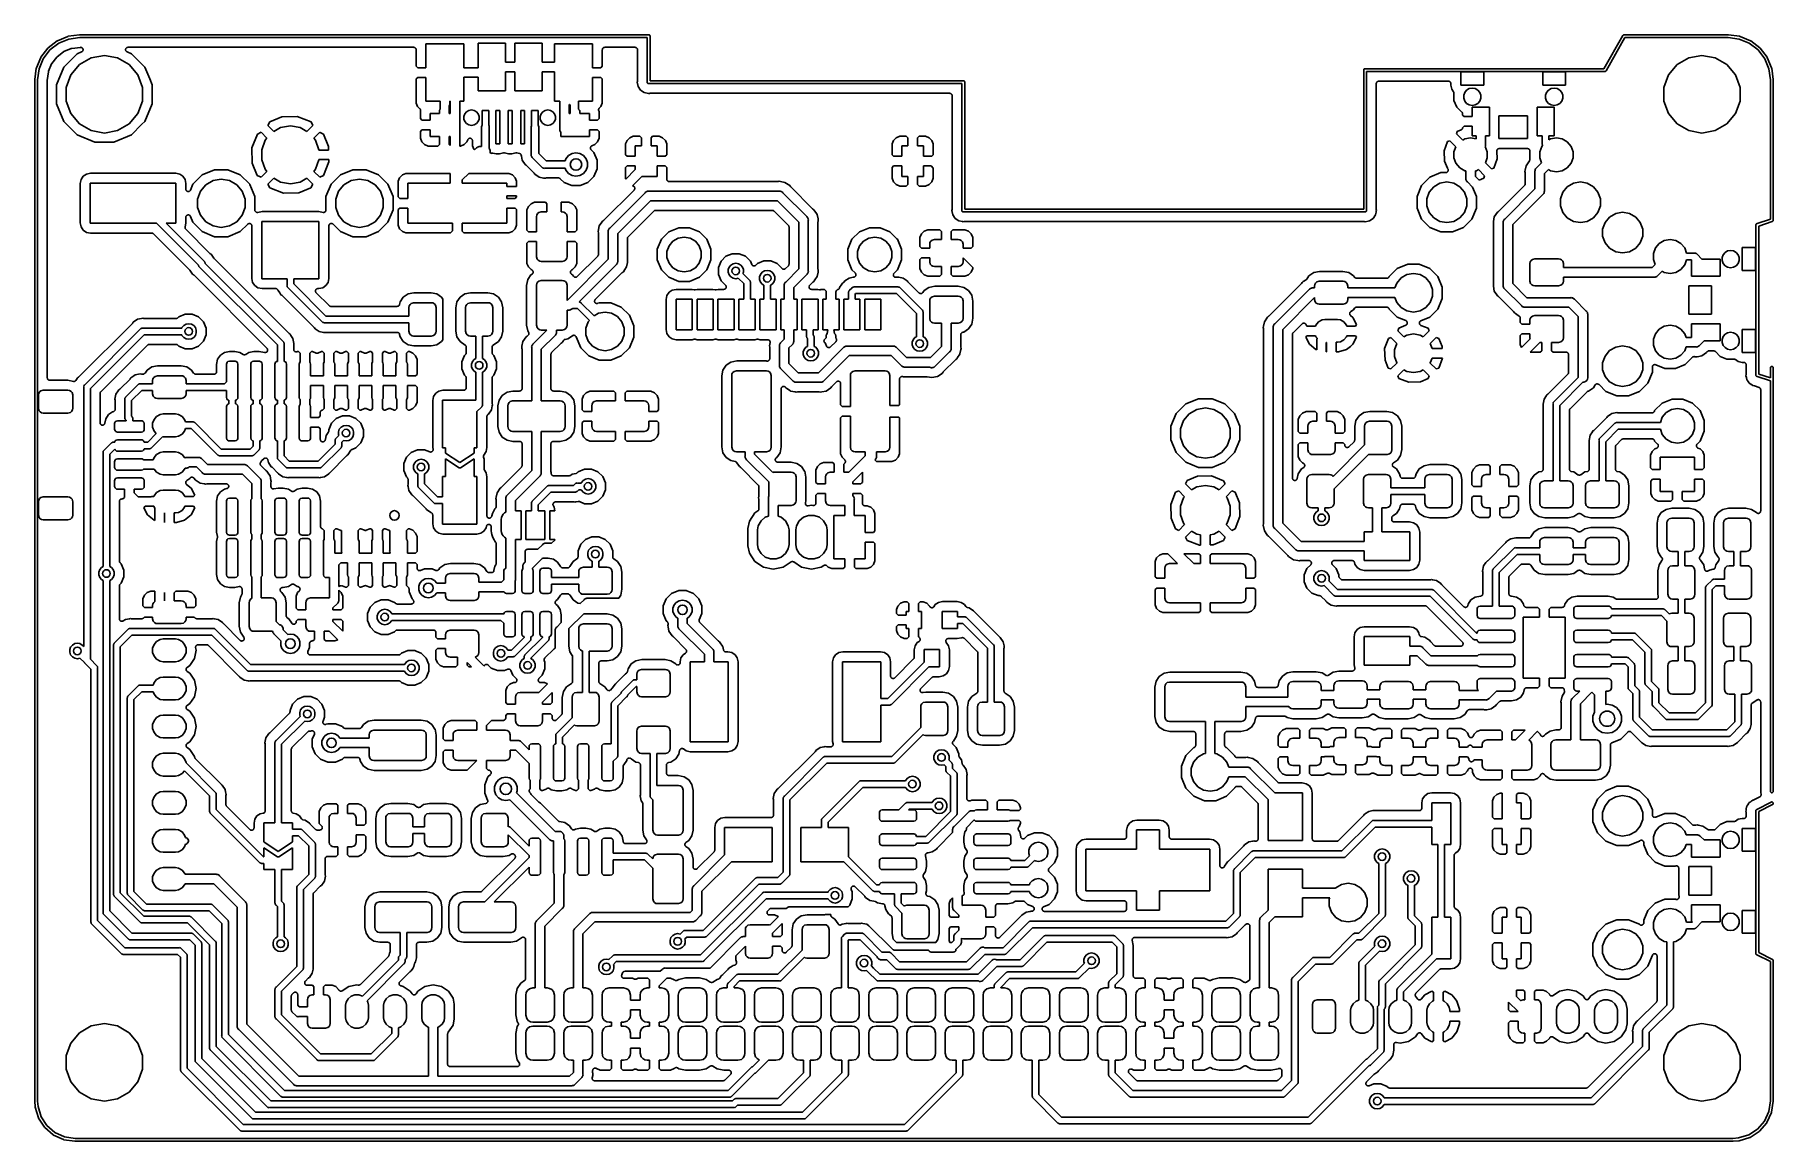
# Model space of a CAD drawing. Extents: x 51.7 to 143, y -96 to -37.9.
import ezdxf

# ---------------------------------------------------------------- set-up
doc = ezdxf.new("R2010")
doc.units = 0
doc.header["$MEASUREMENT"] = 0
doc.layers.add('BLACK', color=7, linetype='CONTINUOUS')

msp = doc.modelspace()

# ---------------------------------------------------------------- linework, layer by layer
at = {"layer": 'BLACK', "linetype": 'CONTINUOUS'}
for p, q in [((52.4399, -38.5831), (52.9133, -38.2198)), ((52.9133, -38.2198), (52.9303, -38.21)), ((52.9303, -38.21), (53.4816, -37.9816)), ((53.5299, -38.124), (52.9968, -38.3448)), ((53.4816, -37.9816), (53.5005, -37.9765)), ((53.5005, -37.9765), (54.0906, -37.8989)), ((54.1069, -38.048), (53.5299, -38.124)), ((54.0906, -37.8989), (54.0954, -37.898)), ((54.0954, -37.898), (83.9536, -37.898)), ((83.872, -38.048), (54.1069, -38.048)), ((83.872, -40.3926), (83.872, -38.048)), ((83.9536, -37.898), (83.9536, -37.898)), ((83.9536, -37.898), (83.9602, -37.898)), ((83.9602, -37.898), (83.9665, -37.9003)), ((83.9665, -37.9003), (83.973, -37.9014)), ((83.973, -37.9014), (83.9788, -37.9048)), ((83.9788, -37.9048), (83.9851, -37.907)), ((83.9851, -37.907), (83.9902, -37.9113)), ((83.9902, -37.9113), (83.996, -37.9147)), ((83.996, -37.9147), (84.0002, -37.9198)), ((84.0002, -37.9198), (84.0053, -37.924)), ((84.0053, -37.924), (84.0087, -37.9298)), ((84.0087, -37.9298), (84.013, -37.9349)), ((84.013, -37.9349), (84.0152, -37.9412)), ((84.0152, -37.9412), (84.0186, -37.947)), ((84.0186, -37.947), (84.0197, -37.9535)), ((84.0197, -37.9535), (84.022, -37.9598)), ((84.022, -37.9598), (84.022, -37.9664)), ((84.022, -37.9664), (84.022, -37.9664)), ((84.022, -37.9664), (84.022, -40.311)), ((134.068, -39.676), (135.06, -37.9413)), ((135.172, -38.048), (134.18, -39.7827)), ((135.06, -37.9413), (135.062, -37.9349)), ((135.062, -37.9349), (135.07, -37.9249)), ((135.07, -37.9249), (135.079, -37.9149)), ((135.079, -37.9147), (135.09, -37.9081)), ((135.079, -37.9148), (135.079, -37.9147)), ((135.079, -37.9149), (135.079, -37.9148)), ((135.09, -37.9081), (135.102, -37.9016)), ((135.102, -37.9014), (135.115, -37.8991)), ((135.102, -37.9015), (135.102, -37.9014)), ((135.102, -37.9016), (135.102, -37.9015)), ((135.115, -37.8991), (135.128, -37.8968)), ((135.128, -37.8968), (135.134, -37.898)), ((135.134, -37.898), (140.596, -37.898)), ((140.584, -38.048), (135.172, -38.048)), ((141.161, -38.124), (140.584, -38.048)), ((140.596, -37.898), (140.6, -37.8989)), ((140.6, -37.8989), (141.19, -37.9765)), ((141.694, -38.3448), (141.161, -38.124)), ((141.19, -37.9765), (141.19, -37.9765)), ((141.19, -37.9765), (141.209, -37.9816)), ((141.209, -37.9816), (141.761, -38.21)), ((141.761, -38.21), (141.778, -38.2198)), ((141.778, -38.2198), (141.778, -38.2198)), ((141.778, -38.2198), (142.251, -38.5831)), ((51.8246, -39.6386), (52.053, -39.0873)), ((52.1878, -39.1538), (51.967, -39.6869)), ((52.053, -39.0873), (52.0628, -39.0703)), ((52.0628, -39.0703), (52.4261, -38.5969)), ((52.539, -38.696), (52.1878, -39.1538)), ((52.4261, -38.5969), (52.4399, -38.5831)), ((52.9968, -38.3448), (52.539, -38.696)), ((52.6417, -39.3967), (52.8912, -39.0716)), ((52.8912, -39.0716), (52.9034, -39.0604)), ((52.9034, -39.0604), (52.9146, -39.0482)), ((52.9146, -39.0482), (53.2398, -38.7987)), ((53.2398, -38.7987), (53.2545, -38.791)), ((53.2545, -38.791), (53.2685, -38.7821)), ((53.9703, -38.8948), (53.2648, -39.6003)), ((53.2685, -38.7821), (53.6471, -38.6253)), ((53.6471, -38.6253), (53.6633, -38.6217)), ((53.6633, -38.6217), (53.6791, -38.6167)), ((53.6791, -38.6167), (54.132, -38.5571)), ((54.1984, -38.8003), (53.9703, -38.8948)), ((54.0856, -39.4653), (54.6964, -39.1126)), ((54.132, -38.5571), (54.1386, -38.5574)), ((54.1386, -38.5574), (54.1443, -38.5561)), ((54.1443, -38.5561), (54.1463, -38.5564)), ((54.1463, -38.5564), (54.1485, -38.556)), ((54.1485, -38.556), (54.1498, -38.556)), ((54.1498, -38.556), (54.1639, -38.5585)), ((54.1639, -38.5585), (54.176, -38.559)), ((54.176, -38.559), (54.1806, -38.5609)), ((54.1806, -38.5609), (54.188, -38.5619)), ((54.188, -38.5619), (54.1905, -38.5632)), ((54.1905, -38.5632), (54.1933, -38.5637)), ((54.1933, -38.5637), (54.2086, -38.5725)), ((54.2044, -38.7965), (54.1984, -38.8003)), ((54.2072, -38.7956), (54.2044, -38.7965)), ((54.214, -38.7905), (54.2072, -38.7956)), ((54.2086, -38.5725), (54.2168, -38.5759)), ((54.2147, -38.7899), (54.214, -38.7905)), ((54.2315, -38.7803), (54.2147, -38.7899)), ((54.2168, -38.5759), (54.2192, -38.5781)), ((54.2192, -38.5781), (54.2272, -38.5822)), ((54.2272, -38.5822), (54.2291, -38.5843)), ((54.2291, -38.5843), (54.2315, -38.5857)), ((54.2315, -38.5857), (54.2439, -38.6005)), ((54.2333, -38.7781), (54.2315, -38.7803)), ((54.2356, -38.7766), (54.2333, -38.7781)), ((54.2409, -38.7698), (54.2356, -38.7766)), ((54.2422, -38.7688), (54.2409, -38.7698)), ((54.2447, -38.7648), (54.2422, -38.7688)), ((54.2439, -38.6005), (54.2452, -38.6019)), ((54.2474, -38.7613), (54.2447, -38.7648)), ((54.2452, -38.6019), (54.2493, -38.6057)), ((54.2598, -38.7465), (54.2474, -38.7613)), ((54.2493, -38.6057), (54.2502, -38.6073)), ((54.2502, -38.6073), (54.257, -38.6148)), ((54.257, -38.6148), (54.258, -38.6174)), ((54.258, -38.6174), (54.2598, -38.6195)), ((54.2598, -38.6195), (54.2664, -38.6377)), ((54.2608, -38.7439), (54.2598, -38.7465)), ((54.2625, -38.7416), (54.2608, -38.7439)), ((54.2655, -38.7323), (54.2625, -38.7416)), ((54.2659, -38.7316), (54.2655, -38.7323)), ((54.2664, -38.7294), (54.2659, -38.7316)), ((54.2664, -38.6377), (54.2684, -38.6424)), ((54.2683, -38.7232), (54.2664, -38.7294)), ((54.2749, -38.7051), (54.2683, -38.7232)), ((54.2684, -38.6424), (54.2697, -38.6448)), ((54.2697, -38.6448), (54.2698, -38.6457)), ((54.2698, -38.6457), (54.2738, -38.6555)), ((54.2738, -38.6555), (54.274, -38.6583)), ((54.274, -38.6583), (54.2749, -38.6609)), ((54.2749, -38.6609), (54.2749, -38.6803)), ((54.2749, -38.6803), (54.2752, -38.6869)), ((54.2758, -38.6996), (54.2749, -38.7023)), ((54.2749, -38.7023), (54.2749, -38.7051)), ((54.2752, -38.6869), (54.2754, -38.6885)), ((54.2754, -38.6885), (54.2753, -38.6891)), ((54.2753, -38.6891), (54.2758, -38.6996)), ((54.6964, -39.1126), (55.391, -38.9901)), ((55.391, -38.9901), (56.0856, -39.1126)), ((56.0856, -39.1126), (56.6964, -39.4653)), ((56.5062, -38.6996), (56.5071, -38.6803)), ((56.5071, -38.7022), (56.5062, -38.6996)), ((56.5071, -38.6609), (56.508, -38.6583)), ((56.5071, -38.6803), (56.5071, -38.6609)), ((56.5071, -38.7051), (56.5071, -38.7022)), ((56.5137, -38.7232), (56.5071, -38.7051)), ((56.508, -38.6583), (56.5082, -38.6555)), ((56.5082, -38.6555), (56.5156, -38.6377)), ((56.5195, -38.7416), (56.5137, -38.7232)), ((56.5156, -38.6377), (56.5222, -38.6195)), ((56.5212, -38.7439), (56.5195, -38.7416)), ((56.5222, -38.7465), (56.5212, -38.7439)), ((56.5222, -38.6195), (56.524, -38.6174)), ((56.5346, -38.7613), (56.5222, -38.7465)), ((56.524, -38.6174), (56.525, -38.6148)), ((56.525, -38.6148), (56.5381, -38.6005)), ((56.5464, -38.7766), (56.5346, -38.7613)), ((56.5381, -38.6005), (56.5505, -38.5857)), ((56.5487, -38.7781), (56.5464, -38.7766)), ((56.5505, -38.7803), (56.5487, -38.7781)), ((56.5505, -38.5857), (56.553, -38.5843)), ((56.5673, -38.79), (56.5505, -38.7803)), ((56.553, -38.5843), (56.5548, -38.5822)), ((56.5548, -38.5822), (56.572, -38.5733)), ((56.5836, -38.8003), (56.5673, -38.79)), ((56.572, -38.5733), (56.5887, -38.5637)), ((56.8117, -38.8948), (56.5836, -38.8003)), ((56.5887, -38.5637), (56.5915, -38.5632)), ((56.5915, -38.5632), (56.594, -38.5619)), ((56.594, -38.5619), (56.6131, -38.5594)), ((56.6131, -38.5594), (56.6322, -38.556)), ((56.6322, -38.556), (71.625, -38.556)), ((57.5172, -39.6003), (56.8117, -38.8948)), ((71.625, -38.556), (71.6359, -38.5579)), ((71.6359, -38.5579), (71.6471, -38.5579)), ((71.6471, -38.5579), (71.6575, -38.5617)), ((71.6575, -38.5617), (71.6684, -38.5637)), ((71.6684, -38.5637), (71.6781, -38.5692)), ((71.6781, -38.5692), (71.6885, -38.573)), ((71.6885, -38.573), (71.697, -38.5802)), ((71.697, -38.5802), (71.7066, -38.5857)), ((71.7066, -38.5857), (71.7138, -38.5942)), ((71.7138, -38.5942), (71.7223, -38.6014)), ((71.7223, -38.6014), (71.7278, -38.611)), ((71.7278, -38.611), (71.735, -38.6195)), ((71.735, -38.6195), (71.7388, -38.6299)), ((71.7388, -38.6299), (71.7443, -38.6396)), ((71.7443, -38.6396), (71.7463, -38.6505)), ((71.7463, -38.6505), (71.7501, -38.6609)), ((71.7501, -38.6609), (71.7501, -38.6721)), ((71.7501, -38.6721), (71.752, -38.683)), ((71.752, -38.683), (71.752, -39.5396)), ((72.26, -39.624), (72.26, -38.378)), ((72.26, -38.378), (74.26, -38.378)), ((74.26, -38.378), (74.26, -39.628)), ((75.01, -39.628), (75.01, -38.343)), ((75.01, -38.343), (76.44, -38.343)), ((76.44, -38.343), (76.44, -39.339)), ((76.93, -39.339), (76.93, -38.343)), ((76.93, -38.343), (78.36, -38.343)), ((78.36, -38.343), (78.36, -39.343)), ((79.01, -39.343), (79.01, -38.378)), ((79.01, -38.378), (81.01, -38.378)), ((81.01, -38.378), (81.01, -39.624)), ((81.518, -38.683), (81.5199, -38.6721)), ((81.518, -39.5396), (81.518, -38.683)), ((81.5199, -38.6609), (81.5237, -38.6505)), ((81.5199, -38.6721), (81.5199, -38.6609)), ((81.5237, -38.6505), (81.5257, -38.6396)), ((81.5257, -38.6396), (81.5312, -38.6299)), ((81.5312, -38.6299), (81.535, -38.6195)), ((81.535, -38.6195), (81.5422, -38.611)), ((81.5422, -38.611), (81.5477, -38.6014)), ((81.5477, -38.6014), (81.5562, -38.5942)), ((81.5562, -38.5942), (81.5634, -38.5857)), ((81.5634, -38.5857), (81.573, -38.5802)), ((81.573, -38.5802), (81.5815, -38.573)), ((81.5815, -38.573), (81.5919, -38.5692)), ((81.5919, -38.5692), (81.6016, -38.5637)), ((81.6016, -38.5637), (81.6125, -38.5617)), ((81.6125, -38.5617), (81.6229, -38.5579)), ((81.6229, -38.5579), (81.6341, -38.5579)), ((81.6341, -38.5579), (81.645, -38.556)), ((81.645, -38.556), (83.237, -38.556)), ((83.237, -38.556), (83.2479, -38.5579)), ((83.2479, -38.5579), (83.2591, -38.5579)), ((83.2591, -38.5579), (83.2695, -38.5617)), ((83.2695, -38.5617), (83.2804, -38.5637)), ((83.2804, -38.5637), (83.2901, -38.5692)), ((83.2901, -38.5692), (83.3005, -38.573)), ((83.3005, -38.573), (83.309, -38.5802)), ((83.309, -38.5802), (83.3186, -38.5857)), ((83.3186, -38.5857), (83.3258, -38.5942)), ((83.3258, -38.5942), (83.3343, -38.6014)), ((83.3343, -38.6014), (83.3398, -38.611)), ((83.3398, -38.611), (83.347, -38.6195)), ((83.347, -38.6195), (83.3508, -38.6299)), ((83.3508, -38.6299), (83.3563, -38.6396)), ((83.3563, -38.6396), (83.3583, -38.6505)), ((83.3583, -38.6505), (83.3621, -38.6609)), ((83.3621, -38.6609), (83.3621, -38.6721)), ((83.3621, -38.6721), (83.364, -38.683)), ((83.364, -38.683), (83.364, -40.3161)), ((137.906, -39.4653), (138.516, -39.1126)), ((138.516, -39.1126), (139.211, -38.9901)), ((139.211, -38.9901), (139.906, -39.1126)), ((139.906, -39.1126), (140.516, -39.4653)), ((142.152, -38.696), (141.694, -38.3448)), ((142.503, -39.1538), (142.152, -38.696)), ((142.251, -38.5831), (142.265, -38.5969)), ((142.265, -38.5969), (142.628, -39.0703)), ((142.724, -39.6869), (142.503, -39.1538)), ((142.628, -39.0703), (142.638, -39.0873)), ((142.638, -39.0873), (142.866, -39.6386)), ((51.7418, -40.2476), (51.8195, -39.6576)), ((51.8195, -39.6576), (51.8246, -39.6386)), ((51.8246, -39.6386), (51.8246, -39.6386)), ((51.967, -39.6869), (51.891, -40.2639)), ((52.4001, -40.289), (52.4597, -39.8361)), ((52.4597, -39.8361), (52.4647, -39.8203)), ((52.4647, -39.8203), (52.4683, -39.8041)), ((52.4683, -39.8041), (52.6251, -39.4255)), ((52.6251, -39.4255), (52.634, -39.4115)), ((52.634, -39.4115), (52.6417, -39.3967)), ((53.2648, -39.6003), (52.883, -40.5221)), ((53.391, -40.6683), (53.6322, -40.0056)), ((53.6322, -40.0056), (54.0856, -39.4653)), ((56.6964, -39.4653), (57.1498, -40.0056)), ((57.1498, -40.0056), (57.391, -40.6683)), ((57.7707, -40.2124), (57.5172, -39.6003)), ((71.752, -39.5396), (71.8364, -39.624)), ((71.8364, -40.132), (71.752, -40.2164)), ((71.8364, -39.624), (72.26, -39.624)), ((72.26, -40.132), (71.8364, -40.132)), ((72.26, -41.378), (72.26, -40.132)), ((74.26, -39.628), (75.01, -39.628)), ((75.01, -40.128), (74.26, -40.128)), ((74.26, -40.128), (74.26, -41.378)), ((75.01, -40.843), (75.01, -40.128)), ((76.44, -39.339), (76.93, -39.339)), ((76.93, -39.847), (76.44, -39.847)), ((76.44, -39.847), (76.44, -40.843)), ((76.93, -40.843), (76.93, -39.847)), ((78.36, -39.343), (79.01, -39.343)), ((79.01, -39.843), (78.36, -39.843)), ((78.36, -39.843), (78.36, -40.843)), ((79.01, -41.378), (79.01, -39.843)), ((81.01, -39.624), (81.4336, -39.624)), ((81.01, -40.132), (81.01, -41.378)), ((81.4336, -40.132), (81.01, -40.132)), ((81.4336, -39.624), (81.518, -39.5396)), ((81.518, -40.2164), (81.4336, -40.132)), ((121.464, -39.7378), (121.466, -39.7315)), ((121.464, -39.7444), (121.464, -39.7378)), ((121.464, -47.042), (121.464, -39.7444)), ((121.464, -39.7444), (121.464, -39.7444)), ((121.466, -39.7315), (121.467, -39.725)), ((121.467, -39.725), (121.471, -39.7192)), ((121.471, -39.7192), (121.473, -39.7129)), ((121.473, -39.7129), (121.477, -39.7078)), ((121.477, -39.7078), (121.481, -39.702)), ((121.481, -39.702), (121.486, -39.6978)), ((121.486, -39.6978), (121.49, -39.6927)), ((121.49, -39.6927), (121.496, -39.6893)), ((121.496, -39.6893), (121.501, -39.685)), ((121.501, -39.685), (121.507, -39.6828)), ((121.507, -39.6828), (121.513, -39.6794)), ((121.513, -39.6794), (121.52, -39.6783)), ((121.52, -39.6783), (121.526, -39.676)), ((121.526, -39.676), (121.532, -39.676)), ((121.532, -39.676), (121.532, -39.676)), ((121.532, -39.676), (134.068, -39.676)), ((134.106, -39.826), (121.614, -39.826)), ((121.614, -39.826), (121.614, -47.1236)), ((126.56, -40.548), (126.56, -39.848)), ((126.56, -39.848), (127.76, -39.848)), ((127.76, -39.848), (127.76, -40.548)), ((130.86, -40.548), (130.86, -39.848)), ((130.86, -39.848), (132.06, -39.848)), ((132.06, -39.848), (132.06, -40.548)), ((134.112, -39.8272), (134.106, -39.826)), ((134.125, -39.8248), (134.112, -39.8272)), ((134.138, -39.8226), (134.125, -39.8248)), ((134.15, -39.8159), (134.138, -39.8224)), ((134.138, -39.8224), (134.138, -39.8225)), ((134.138, -39.8225), (134.138, -39.8226)), ((134.161, -39.8093), (134.15, -39.8159)), ((134.169, -39.7992), (134.161, -39.8091)), ((134.161, -39.8091), (134.161, -39.8092)), ((134.161, -39.8092), (134.161, -39.8093)), ((134.178, -39.7891), (134.169, -39.7992)), ((134.18, -39.7827), (134.178, -39.7891)), ((137.211, -40.6683), (137.452, -40.0056)), ((137.452, -40.0056), (137.906, -39.4653)), ((140.516, -39.4653), (140.97, -40.0056)), ((140.97, -40.0056), (141.211, -40.6683)), ((142.8, -40.2639), (142.724, -39.6869)), ((142.866, -39.6386), (142.871, -39.6576)), ((142.871, -39.6576), (142.949, -40.2476)), ((51.741, -40.2524), (51.7418, -40.2476)), ((51.741, -93.8596), (51.741, -40.2524)), ((51.891, -40.2639), (51.891, -93.8502)), ((52.399, -40.3055), (52.4005, -40.2973)), ((52.399, -55.9026), (52.399, -40.3055)), ((52.4005, -40.2973), (52.4001, -40.289)), ((52.883, -40.5221), (52.883, -41.5199)), ((53.391, -41.3737), (53.391, -40.6683)), ((57.391, -40.6683), (57.391, -41.3737)), ((57.899, -40.5221), (57.7707, -40.2124)), ((57.899, -41.5199), (57.899, -40.5221)), ((71.752, -40.2164), (71.752, -41.479)), ((76.44, -40.843), (75.01, -40.843)), ((78.36, -40.843), (76.93, -40.843)), ((81.518, -41.479), (81.518, -40.2164)), ((83.3616, -40.3408), (83.3526, -40.386)), ((83.3526, -40.386), (83.3978, -40.6135)), ((83.3618, -40.3284), (83.3616, -40.3408)), ((83.364, -40.3161), (83.3618, -40.3284)), ((83.3978, -40.6135), (83.5267, -40.8063)), ((83.5267, -40.8063), (83.7195, -40.9352)), ((83.7195, -40.9352), (83.947, -40.9804)), ((83.872, -40.3992), (83.872, -40.3926)), ((83.872, -40.3926), (83.872, -40.3926)), ((83.8743, -40.4055), (83.872, -40.3992)), ((83.8754, -40.412), (83.8743, -40.4055)), ((83.8788, -40.4178), (83.8754, -40.412)), ((83.881, -40.4241), (83.8788, -40.4178)), ((83.8853, -40.4292), (83.881, -40.4241)), ((83.8887, -40.435), (83.8853, -40.4292)), ((83.8938, -40.4392), (83.8887, -40.435)), ((83.898, -40.4443), (83.8938, -40.4392)), ((83.9038, -40.4477), (83.898, -40.4443)), ((83.9089, -40.452), (83.9038, -40.4477)), ((83.9152, -40.4542), (83.9089, -40.452)), ((83.921, -40.4576), (83.9152, -40.4542)), ((83.9275, -40.4587), (83.921, -40.4576)), ((83.9338, -40.461), (83.9275, -40.4587)), ((83.9404, -40.461), (83.9338, -40.461)), ((100.382, -40.461), (83.9404, -40.461)), ((83.9404, -40.461), (83.9404, -40.461)), ((83.947, -40.9804), (83.9921, -40.9714)), ((83.9921, -40.9714), (84.0046, -40.9712)), ((84.0046, -40.9712), (84.0169, -40.969)), ((84.0169, -40.969), (99.747, -40.969)), ((84.022, -40.311), (100.464, -40.311)), ((99.747, -40.969), (99.7579, -40.9709)), ((99.7579, -40.9709), (99.7691, -40.9709)), ((99.7691, -40.9709), (99.7795, -40.9747)), ((99.7795, -40.9747), (99.7904, -40.9767)), ((99.7904, -40.9767), (99.8001, -40.9822)), ((99.8001, -40.9822), (99.8105, -40.986)), ((99.8105, -40.986), (99.819, -40.9932)), ((99.819, -40.9932), (99.8286, -40.9987)), ((99.8286, -40.9987), (99.8358, -41.0072)), ((99.8358, -41.0072), (99.8443, -41.0144)), ((99.8443, -41.0144), (99.8498, -41.024)), ((99.8498, -41.024), (99.857, -41.0325)), ((99.857, -41.0325), (99.8608, -41.0429)), ((99.8608, -41.0429), (99.8663, -41.0526)), ((100.382, -47.1038), (100.382, -40.461)), ((100.464, -40.311), (100.464, -40.311)), ((100.464, -40.311), (100.47, -40.311)), ((100.47, -40.311), (100.476, -40.3133)), ((100.476, -40.3133), (100.483, -40.3144)), ((100.483, -40.3144), (100.489, -40.3178)), ((100.489, -40.3178), (100.495, -40.32)), ((100.495, -40.32), (100.5, -40.3243)), ((100.5, -40.3243), (100.506, -40.3277)), ((100.506, -40.3277), (100.51, -40.3328)), ((100.51, -40.3328), (100.515, -40.337)), ((100.515, -40.337), (100.519, -40.3428)), ((100.519, -40.3428), (100.523, -40.3479)), ((100.523, -40.3479), (100.525, -40.3542)), ((100.525, -40.3542), (100.529, -40.36)), ((100.529, -40.36), (100.53, -40.3665)), ((100.53, -40.3665), (100.532, -40.3728)), ((100.532, -40.3728), (100.532, -40.3794)), ((100.532, -40.3794), (100.532, -40.3794)), ((100.532, -40.3794), (100.532, -47.042)), ((122.122, -40.461), (122.124, -40.4501)), ((122.122, -47.0471), (122.122, -40.461)), ((122.124, -40.4389), (122.128, -40.4285)), ((122.124, -40.4501), (122.124, -40.4389)), ((122.128, -40.4285), (122.13, -40.4176)), ((122.13, -40.4176), (122.135, -40.4079)), ((122.135, -40.4079), (122.139, -40.3975)), ((122.139, -40.3975), (122.146, -40.389)), ((122.146, -40.389), (122.152, -40.3794)), ((122.152, -40.3794), (122.16, -40.3722)), ((122.16, -40.3722), (122.167, -40.3637)), ((122.167, -40.3637), (122.177, -40.3582)), ((122.177, -40.3582), (122.185, -40.351)), ((122.185, -40.351), (122.196, -40.3472)), ((122.196, -40.3472), (122.206, -40.3417)), ((122.206, -40.3417), (122.217, -40.3397)), ((122.217, -40.3397), (122.227, -40.3359)), ((122.227, -40.3359), (122.238, -40.3359)), ((122.238, -40.3359), (122.249, -40.334)), ((122.249, -40.334), (125.913, -40.334)), ((125.913, -40.334), (125.923, -40.3359)), ((125.923, -40.3359), (125.935, -40.3359)), ((125.935, -40.3359), (125.945, -40.3397)), ((125.945, -40.3397), (125.956, -40.3417)), ((125.956, -40.3417), (125.966, -40.3472)), ((125.966, -40.3472), (125.976, -40.351)), ((125.976, -40.351), (125.985, -40.3582)), ((125.985, -40.3582), (125.994, -40.3637)), ((125.994, -40.3637), (126.001, -40.3722)), ((126.001, -40.3722), (126.01, -40.3794)), ((126.01, -40.3794), (126.015, -40.389)), ((126.015, -40.389), (126.023, -40.3975)), ((126.023, -40.3975), (126.026, -40.4079)), ((126.026, -40.4079), (126.032, -40.4176)), ((126.032, -40.4176), (126.034, -40.4285)), ((126.034, -40.4285), (126.038, -40.4389)), ((126.038, -40.4389), (126.038, -40.4501)), ((126.038, -40.4501), (126.04, -40.461)), ((126.04, -40.461), (126.04, -40.5355)), ((126.04, -40.5355), (126.081, -40.7462)), ((126.081, -40.7462), (126.181, -40.8946)), ((126.181, -40.8946), (126.187, -40.9085)), ((126.187, -40.9085), (126.194, -40.9217)), ((126.194, -40.9217), (126.196, -40.9285)), ((126.196, -40.9285), (126.198, -40.9349)), ((126.198, -40.9349), (126.199, -40.9501)), ((126.199, -40.9501), (126.202, -40.9651)), ((126.202, -40.9651), (126.202, -41.3386)), ((127.76, -40.548), (126.56, -40.548)), ((126.71, -41.0687), (126.764, -40.9195)), ((126.764, -40.9195), (126.866, -40.798)), ((126.866, -40.798), (127.004, -40.7186)), ((127.004, -40.7186), (127.16, -40.6911)), ((127.16, -40.6911), (127.316, -40.7186)), ((127.316, -40.7186), (127.454, -40.798)), ((127.454, -40.798), (127.556, -40.9195)), ((127.556, -40.9195), (127.61, -41.0687)), ((132.06, -40.548), (130.86, -40.548)), ((131.01, -41.0687), (131.064, -40.9195)), ((131.064, -40.9195), (131.166, -40.798)), ((131.166, -40.798), (131.304, -40.7186)), ((131.304, -40.7186), (131.46, -40.6911)), ((131.46, -40.6911), (131.616, -40.7186)), ((131.616, -40.7186), (131.754, -40.798)), ((131.754, -40.798), (131.856, -40.9195)), ((131.856, -40.9195), (131.91, -41.0687)), ((137.211, -41.3737), (137.211, -40.6683)), ((141.211, -40.6683), (141.211, -41.3737)), ((142.8, -47.5709), (142.8, -40.2639)), ((142.949, -40.2476), (142.95, -40.2524)), ((142.95, -40.2524), (142.95, -47.6128)), ((52.883, -41.5199), (53.2648, -42.4417)), ((53.6322, -42.0364), (53.391, -41.3737)), ((57.391, -41.3737), (57.1498, -42.0364)), ((57.5172, -42.4417), (57.899, -41.5199)), ((71.752, -41.479), (71.8293, -41.6658)), ((71.8293, -41.6658), (71.9477, -41.7841)), ((71.9477, -41.7841), (71.9525, -41.791)), ((71.9525, -41.791), (71.9587, -41.7966)), ((71.9587, -41.7966), (71.9651, -41.8089)), ((71.9651, -41.8089), (71.973, -41.8203)), ((71.973, -41.8203), (71.9752, -41.8283)), ((71.9752, -41.9225), (71.973, -41.928)), ((71.973, -41.928), (71.973, -42.2906)), ((71.9752, -41.8283), (71.979, -41.8357)), ((71.9771, -41.9144), (71.9752, -41.9225)), ((71.9806, -41.9068), (71.9771, -41.9144)), ((71.979, -41.8357), (71.9808, -41.8495)), ((71.9818, -41.893), (71.9806, -41.9068)), ((71.9808, -41.8495), (71.9844, -41.8629)), ((71.9848, -41.8795), (71.9818, -41.893)), ((71.9844, -41.8629), (71.9837, -41.8712)), ((71.9837, -41.8712), (71.9848, -41.8795)), ((73.006, -41.378), (72.26, -41.378)), ((72.977, -41.8832), (72.978, -41.8777)), ((72.977, -42.029), (72.977, -41.8832)), ((72.9775, -41.8722), (72.9818, -41.8562)), ((72.978, -41.8777), (72.9775, -41.8722)), ((72.9818, -41.8562), (72.9847, -41.8398)), ((72.9847, -41.8398), (72.9875, -41.835)), ((72.9875, -41.835), (72.9889, -41.8296)), ((72.9889, -41.8296), (72.9984, -41.816)), ((72.9984, -41.816), (73.006, -41.8028)), ((73.006, -41.8028), (73.006, -41.378)), ((73.4926, -41.591), (73.485, -41.6042)), ((73.485, -41.6042), (73.485, -42.029)), ((73.5021, -41.5774), (73.4926, -41.591)), ((73.5035, -41.572), (73.5021, -41.5774)), ((73.5063, -41.5672), (73.5035, -41.572)), ((73.5092, -41.5508), (73.5063, -41.5672)), ((73.5135, -41.5348), (73.5092, -41.5508)), ((73.514, -41.5237), (73.513, -41.5293)), ((73.513, -41.5293), (73.5135, -41.5348)), ((73.514, -41.378), (73.514, -41.5237)), ((73.535, -41.378), (73.514, -41.378)), ((73.535, -42.029), (73.535, -41.378)), ((74.26, -41.378), (74.035, -41.378)), ((74.035, -41.378), (74.035, -43.737)), ((74.3082, -42.0449), (74.3989, -41.9369)), ((74.3989, -41.9369), (74.5211, -41.8663)), ((74.5211, -41.8663), (74.66, -41.8418)), ((74.66, -41.8418), (74.7989, -41.8663)), ((74.7989, -41.8663), (74.9211, -41.9369)), ((74.9211, -41.9369), (75.0118, -42.0449)), ((75.21, -42.6461), (75.21, -41.868)), ((75.21, -41.868), (75.56, -41.868)), ((75.56, -41.868), (75.56, -42.6461)), ((75.935, -43.618), (75.935, -41.868)), ((75.935, -41.868), (76.135, -41.868)), ((76.135, -41.868), (76.135, -43.618)), ((76.585, -43.618), (76.585, -41.868)), ((76.585, -41.868), (76.785, -41.868)), ((76.785, -41.868), (76.785, -43.618)), ((77.235, -43.618), (77.235, -41.868)), ((77.235, -41.868), (77.435, -41.868)), ((77.435, -41.868), (77.435, -43.618)), ((77.81, -42.6461), (77.81, -41.868)), ((77.81, -41.868), (78.16, -41.868)), ((78.16, -41.868), (78.16, -42.6461)), ((78.3082, -42.0449), (78.3989, -41.9369)), ((78.3989, -41.9369), (78.5211, -41.8663)), ((78.5211, -41.8663), (78.66, -41.8418)), ((78.66, -41.8418), (78.7989, -41.8663)), ((78.7989, -41.8663), (78.9211, -41.9369)), ((78.9211, -41.9369), (79.0118, -42.0449)), ((79.285, -41.378), (79.01, -41.378)), ((79.285, -42.8649), (79.285, -41.378)), ((79.7857, -41.5554), (79.785, -41.5542)), ((79.785, -41.5542), (79.785, -42.029)), ((79.79, -41.559), (79.7857, -41.5554)), ((79.7932, -41.5636), (79.79, -41.559)), ((79.835, -41.6054), (79.7932, -41.5636)), ((79.835, -42.029), (79.835, -41.6054)), ((81.01, -41.378), (80.264, -41.378)), ((80.264, -41.378), (80.264, -41.8016)), ((80.264, -41.8016), (80.3058, -41.8434)), ((80.3058, -41.8434), (80.309, -41.848)), ((80.309, -41.848), (80.3133, -41.8516)), ((80.3133, -41.8516), (80.3216, -41.866)), ((80.3216, -41.866), (80.3311, -41.8796)), ((80.3311, -41.8796), (80.3325, -41.885)), ((80.3325, -41.885), (80.3353, -41.8898)), ((80.3353, -41.8898), (80.3382, -41.9061)), ((80.3382, -41.9061), (80.3425, -41.9222)), ((80.3425, -41.9222), (80.342, -41.9277)), ((80.342, -41.9277), (80.343, -41.9333)), ((80.343, -41.9333), (80.343, -42.029)), ((81.3206, -41.8441), (81.3217, -41.8358)), ((81.3236, -41.8576), (81.3206, -41.8441)), ((81.3209, -41.8275), (81.3245, -41.8141)), ((81.3217, -41.8358), (81.3209, -41.8275)), ((81.3248, -41.8714), (81.3236, -41.8576)), ((81.3245, -41.8141), (81.3263, -41.8004)), ((81.3283, -41.879), (81.3248, -41.8714)), ((81.3263, -41.8004), (81.3302, -41.793)), ((81.3301, -41.8872), (81.3283, -41.879)), ((81.347, -41.928), (81.3301, -41.8872)), ((81.3302, -41.793), (81.3323, -41.7849)), ((81.3323, -41.7849), (81.3403, -41.7736)), ((81.3403, -41.7736), (81.3467, -41.7613)), ((81.3467, -41.7613), (81.3529, -41.7556)), ((81.347, -42.2906), (81.347, -41.928)), ((81.3529, -41.7556), (81.3576, -41.7488)), ((81.3576, -41.7488), (81.4407, -41.6658)), ((81.4407, -41.6658), (81.518, -41.479)), ((99.8663, -41.0526), (99.8683, -41.0635)), ((99.8683, -41.0635), (99.8721, -41.0739)), ((99.8721, -41.0739), (99.8721, -41.0851)), ((99.8721, -41.0851), (99.874, -41.096)), ((99.874, -41.096), (99.874, -47.0471)), ((126.202, -41.3386), (126.348, -41.6907)), ((126.348, -41.6907), (126.615, -41.9576)), ((126.71, -41.2273), (126.71, -41.0687)), ((126.764, -41.3765), (126.71, -41.2273)), ((126.866, -41.498), (126.764, -41.3765)), ((127.004, -41.5774), (126.866, -41.498)), ((127.16, -41.6049), (127.004, -41.5774)), ((127.316, -41.5774), (127.16, -41.6049)), ((127.16, -42.194), (127.16, -41.698)), ((127.16, -41.698), (128.06, -41.698)), ((127.454, -41.498), (127.316, -41.5774)), ((127.556, -41.3765), (127.454, -41.498)), ((127.61, -41.2273), (127.556, -41.3765)), ((127.61, -41.0687), (127.61, -41.2273)), ((128.06, -41.698), (128.06, -43.198)), ((130.56, -43.198), (130.56, -41.698)), ((130.56, -41.698), (131.46, -41.698)), ((131.01, -41.2273), (131.01, -41.0687)), ((131.064, -41.3765), (131.01, -41.2273)), ((131.166, -41.498), (131.064, -41.3765)), ((131.304, -41.5774), (131.166, -41.498)), ((131.46, -41.6049), (131.304, -41.5774)), ((131.616, -41.5774), (131.46, -41.6049)), ((131.46, -41.698), (131.46, -43.198)), ((131.754, -41.498), (131.616, -41.5774)), ((131.856, -41.3765), (131.754, -41.498)), ((131.91, -41.2273), (131.856, -41.3765)), ((131.91, -41.0687), (131.91, -41.2273)), ((137.452, -42.0364), (137.211, -41.3737)), ((141.211, -41.3737), (140.97, -42.0364)), ((53.2648, -42.4417), (53.9703, -43.1472)), ((54.0856, -42.5767), (53.6322, -42.0364)), ((54.6964, -42.9294), (54.0856, -42.5767)), ((56.6964, -42.5767), (56.0856, -42.9294)), ((57.1498, -42.0364), (56.6964, -42.5767)), ((56.8117, -43.1472), (57.3666, -42.5922)), ((57.3666, -42.5922), (57.5172, -42.4417)), ((57.3666, -42.5922), (57.3666, -42.5922)), ((64.0687, -42.4625), (63.9712, -42.657)), ((63.9712, -42.657), (64.2807, -42.9664)), ((64.712, -42.196), (64.0687, -42.4625)), ((64.2807, -42.9664), (64.6301, -42.7647)), ((64.6301, -42.7647), (65.151, -42.6729)), ((65.512, -42.1807), (64.712, -42.196)), ((65.151, -42.6729), (65.6719, -42.7647)), ((66.2339, -42.4637), (65.512, -42.1807)), ((65.6719, -42.7647), (66.0213, -42.9664)), ((66.0213, -42.9664), (66.3308, -42.657)), ((66.3308, -42.657), (66.2339, -42.4637)), ((71.973, -42.2906), (72.0574, -42.375)), ((72.0574, -42.375), (72.481, -42.375)), ((72.481, -42.375), (72.481, -42.029)), ((72.481, -42.029), (72.977, -42.029)), ((73.485, -42.029), (73.535, -42.029)), ((74.26, -42.1775), (74.3082, -42.0449)), ((74.26, -42.3185), (74.26, -42.1775)), ((74.3082, -42.4511), (74.26, -42.3185)), ((74.3989, -42.5591), (74.3082, -42.4511)), ((74.5211, -42.6297), (74.3989, -42.5591)), ((74.66, -42.6542), (74.5211, -42.6297)), ((74.7989, -42.6297), (74.66, -42.6542)), ((74.9211, -42.5591), (74.7989, -42.6297)), ((75.0118, -42.4511), (74.9211, -42.5591)), ((75.0118, -42.0449), (75.06, -42.1775)), ((75.06, -42.3185), (75.0118, -42.4511)), ((75.06, -42.1775), (75.06, -42.3185)), ((75.185, -42.7255), (75.1942, -42.6735)), ((75.185, -43.6103), (75.185, -42.7255)), ((75.1942, -42.6735), (75.21, -42.6461)), ((75.56, -42.6461), (75.5758, -42.6735)), ((75.5758, -42.6735), (75.585, -42.7255)), ((75.585, -42.7255), (75.585, -43.8674)), ((77.785, -42.7255), (77.7942, -42.6735)), ((77.785, -44.1943), (77.785, -42.7255)), ((77.7942, -42.6735), (77.81, -42.6461)), ((78.16, -42.6461), (78.1758, -42.6735)), ((78.1758, -42.6735), (78.185, -42.7255)), ((78.185, -42.7255), (78.185, -44.1202)), ((78.26, -42.1775), (78.3082, -42.0449)), ((78.26, -42.3185), (78.26, -42.1775)), ((78.3082, -42.4511), (78.26, -42.3185)), ((78.3989, -42.5591), (78.3082, -42.4511)), ((78.5211, -42.6297), (78.3989, -42.5591)), ((78.66, -42.6542), (78.5211, -42.6297)), ((78.7989, -42.6297), (78.66, -42.6542)), ((78.9211, -42.5591), (78.7989, -42.6297)), ((79.0118, -42.4511), (78.9211, -42.5591)), ((79.0118, -42.0449), (79.06, -42.1775)), ((79.06, -42.3185), (79.0118, -42.4511)), ((79.06, -42.1775), (79.06, -42.3185)), ((79.2965, -42.9298), (79.285, -42.8649)), ((79.785, -42.029), (79.835, -42.029)), ((80.343, -42.029), (80.839, -42.029)), ((80.839, -42.029), (80.839, -42.375)), ((80.839, -42.375), (81.2626, -42.375)), ((81.2626, -42.375), (81.347, -42.2906)), ((126.616, -42.8626), (126.611, -42.8693)), ((126.615, -41.9576), (126.618, -41.9622)), ((126.622, -42.8573), (126.616, -42.8626)), ((126.618, -41.9622), (126.622, -41.9658)), ((126.622, -41.9658), (126.631, -41.9802)), ((126.629, -42.8453), (126.622, -42.8573)), ((126.638, -42.8343), (126.629, -42.8453)), ((126.631, -41.9802), (126.64, -41.9937)), ((126.64, -42.8263), (126.638, -42.8343)), ((126.64, -41.9937), (126.642, -41.9991)), ((126.644, -42.8191), (126.64, -42.8263)), ((126.642, -41.9991), (126.644, -42.004)), ((126.644, -42.004), (126.647, -42.0203)), ((126.647, -42.8054), (126.644, -42.8191)), ((126.647, -42.0203), (126.652, -42.0364)), ((126.651, -42.7922), (126.647, -42.8054)), ((126.652, -42.0364), (126.651, -42.0419)), ((126.651, -42.0419), (126.652, -42.0474)), ((126.736, -42.702), (126.651, -42.7876)), ((126.651, -42.7876), (126.651, -42.7922)), ((126.652, -42.0474), (126.652, -42.1096)), ((126.652, -42.1096), (126.736, -42.194)), ((126.736, -42.194), (127.16, -42.194)), ((127.16, -42.702), (126.736, -42.702)), ((127.16, -43.198), (127.16, -42.702)), ((128.56, -43.348), (128.56, -42.148)), ((128.56, -42.148), (130.06, -42.148)), ((130.06, -42.148), (130.06, -43.348)), ((137.906, -42.5767), (137.452, -42.0364)), ((138.516, -42.9294), (137.906, -42.5767)), ((140.516, -42.5767), (139.906, -42.9294)), ((140.97, -42.0364), (140.516, -42.5767)), ((53.9703, -43.1472), (54.8921, -43.529)), ((55.391, -43.0519), (54.6964, -42.9294)), ((54.8921, -43.529), (55.8899, -43.529)), ((56.0856, -42.9294), (55.391, -43.0519)), ((55.8899, -43.529), (56.8117, -43.1472)), ((63.4187, -43.1131), (63.1357, -43.835)), ((63.612, -43.0162), (63.4187, -43.1131)), ((63.9224, -43.3266), (63.612, -43.0162)), ((63.651, -43.9315), (63.8319, -43.4344)), ((63.8319, -43.4344), (63.9224, -43.3266)), ((66.69, -43.0162), (66.3796, -43.3266)), ((66.3796, -43.3266), (66.4701, -43.4344)), ((66.4701, -43.4344), (66.651, -43.9315)), ((66.714, -43.0283), (66.69, -43.0162)), ((66.8845, -43.1137), (66.714, -43.0283)), ((66.714, -43.0283), (66.714, -43.0283)), ((67.151, -43.757), (66.8845, -43.1137)), ((67.1546, -43.946), (67.151, -43.757)), ((72.0574, -42.883), (71.973, -42.9674)), ((71.973, -42.9674), (71.973, -43.33)), ((71.973, -43.33), (72.0503, -43.5168)), ((72.0503, -43.5168), (72.1932, -43.6597)), ((72.481, -42.883), (72.0574, -42.883)), ((72.1932, -43.6597), (72.38, -43.737)), ((72.38, -43.737), (72.8926, -43.737)), ((72.481, -43.229), (72.481, -42.883)), ((72.977, -43.229), (72.481, -43.229)), ((72.8926, -43.737), (72.977, -43.6526)), ((72.977, -43.6526), (72.977, -43.229)), ((73.485, -43.229), (73.485, -43.6526)), ((73.535, -43.229), (73.485, -43.229)), ((73.485, -43.6526), (73.535, -43.7026)), ((73.535, -43.7026), (73.535, -43.229)), ((74.035, -43.737), (74.082, -43.737)), ((74.082, -43.737), (74.2688, -43.6597)), ((74.2688, -43.6597), (74.4117, -43.5168)), ((74.4117, -43.5168), (74.4577, -43.4057)), ((74.4577, -43.4057), (74.468, -43.3894)), ((74.468, -43.3894), (74.4777, -43.3727)), ((74.4777, -43.3727), (74.4799, -43.3709)), ((74.4799, -43.3709), (74.4814, -43.3685)), ((74.4814, -43.3685), (74.4967, -43.3567)), ((74.4967, -43.3567), (74.5115, -43.3443)), ((74.5115, -43.3443), (74.5141, -43.3433)), ((74.5141, -43.3433), (74.5164, -43.3416)), ((74.5164, -43.3416), (74.5348, -43.3358)), ((74.5348, -43.3358), (74.5529, -43.3292)), ((74.5529, -43.3292), (74.5558, -43.3292)), ((74.5558, -43.3292), (74.5584, -43.3284)), ((74.5584, -43.3284), (74.5777, -43.3292)), ((74.5777, -43.3292), (74.5971, -43.3292)), ((74.5971, -43.3292), (74.5997, -43.3302)), ((74.5997, -43.3302), (74.6025, -43.3303)), ((74.6025, -43.3303), (74.6203, -43.3377)), ((74.6203, -43.3377), (74.6385, -43.3443)), ((74.6385, -43.3443), (74.6406, -43.3461)), ((74.6406, -43.3461), (74.6432, -43.3472)), ((74.6432, -43.3472), (74.6575, -43.3602)), ((74.6575, -43.3602), (74.6723, -43.3727)), ((74.6723, -43.3727), (74.6737, -43.3751)), ((74.6737, -43.3751), (74.6758, -43.377)), ((74.6758, -43.377), (74.6847, -43.3941)), ((74.6847, -43.3941), (74.6943, -43.4109)), ((74.6943, -43.4109), (74.6948, -43.4136)), ((74.6948, -43.4136), (74.6961, -43.4161)), ((74.6961, -43.4161), (74.6986, -43.4353)), ((74.6986, -43.4353), (74.702, -43.4543)), ((74.702, -43.4543), (74.702, -43.719)), ((74.702, -43.719), (74.7793, -43.9058)), ((74.9855, -43.785), (74.9952, -43.7795)), ((74.9952, -43.7795), (75.0278, -43.7737)), ((75.0278, -43.7737), (75.0599, -43.7651)), ((75.0599, -43.7651), (75.0929, -43.768)), ((75.0929, -43.768), (75.1705, -43.768)), ((75.1705, -43.668), (75.1722, -43.6584)), ((75.1705, -43.768), (75.1705, -43.668)), ((75.172, -43.6487), (75.176, -43.6368)), ((75.1722, -43.6584), (75.172, -43.6487)), ((75.176, -43.6368), (75.1782, -43.6245)), ((75.1782, -43.6245), (75.183, -43.6161)), ((75.183, -43.6161), (75.185, -43.6103)), ((76.135, -43.618), (75.935, -43.618)), ((76.785, -43.618), (76.585, -43.618)), ((77.435, -43.618), (77.235, -43.618)), ((79.339, -43.0035), (79.2965, -42.9298)), ((79.339, -43.229), (79.339, -43.0035)), ((80.839, -43.229), (79.339, -43.229)), ((81.2626, -42.883), (80.839, -42.883)), ((80.839, -42.883), (80.839, -43.229)), ((80.908, -43.7824), (80.9131, -43.7758)), ((80.9131, -43.7758), (80.9166, -43.7682)), ((80.9166, -43.7682), (80.9264, -43.7584)), ((80.9264, -43.7584), (80.9348, -43.7474)), ((80.9348, -43.7474), (80.9419, -43.743)), ((80.9419, -43.743), (80.9478, -43.7371)), ((80.9478, -43.7371), (80.9603, -43.7312)), ((80.9603, -43.7312), (80.972, -43.7237)), ((80.972, -43.7237), (81.1268, -43.6597)), ((81.1268, -43.6597), (81.2697, -43.5168)), ((81.347, -42.9674), (81.2626, -42.883)), ((81.2697, -43.5168), (81.347, -43.33)), ((81.347, -43.33), (81.347, -42.9674)), ((82.8153, -43.4402), (82.738, -43.627)), ((82.738, -43.627), (82.738, -44.1896)), ((82.9582, -43.2973), (82.8153, -43.4402)), ((83.145, -43.22), (82.9582, -43.2973)), ((83.4826, -43.22), (83.145, -43.22)), ((83.246, -44.274), (83.246, -43.728)), ((83.246, -43.728), (83.567, -43.728)), ((83.567, -43.3044), (83.4826, -43.22)), ((83.567, -43.728), (83.567, -43.3044)), ((84.1594, -43.22), (84.075, -43.3044)), ((84.075, -43.3044), (84.075, -43.728)), ((84.075, -43.728), (84.396, -43.728)), ((84.497, -43.22), (84.1594, -43.22)), ((84.396, -43.728), (84.396, -44.274)), ((84.6838, -43.2973), (84.497, -43.22)), ((84.8267, -43.4402), (84.6838, -43.2973)), ((84.904, -43.627), (84.8267, -43.4402)), ((84.904, -44.1896), (84.904, -43.627)), ((96.7953, -43.4402), (96.718, -43.627)), ((96.718, -43.627), (96.718, -44.1896)), ((96.9382, -43.2973), (96.7953, -43.4402)), ((97.125, -43.22), (96.9382, -43.2973)), ((97.4626, -43.22), (97.125, -43.22)), ((97.226, -44.274), (97.226, -43.728)), ((97.226, -43.728), (97.547, -43.728)), ((97.547, -43.3044), (97.4626, -43.22)), ((97.547, -43.728), (97.547, -43.3044)), ((98.1394, -43.22), (98.055, -43.3044)), ((98.055, -43.3044), (98.055, -43.728)), ((98.055, -43.728), (98.376, -43.728)), ((98.477, -43.22), (98.1394, -43.22)), ((98.376, -43.728), (98.376, -44.274)), ((98.6638, -43.2973), (98.477, -43.22)), ((98.8067, -43.4402), (98.6638, -43.2973)), ((98.884, -43.627), (98.8067, -43.4402)), ((98.884, -44.1896), (98.884, -43.627)), ((125.854, -43.4983), (125.678, -43.981)), ((125.975, -43.4586), (125.854, -43.4983)), ((126.293, -43.7767), (125.975, -43.4586)), ((126.197, -44.0417), (126.293, -43.7767)), ((126.375, -42.9751), (126.335, -43.0994)), ((126.335, -43.0994), (126.659, -43.424)), ((126.574, -42.893), (126.375, -42.9751)), ((126.581, -42.8885), (126.574, -42.893)), ((126.588, -42.8856), (126.581, -42.8885)), ((126.599, -42.8767), (126.588, -42.8856)), ((126.611, -42.8693), (126.599, -42.8767)), ((126.659, -43.424), (126.768, -43.3611)), ((126.768, -43.3611), (127.072, -43.3075)), ((127.072, -43.3075), (127.36, -43.3583)), ((127.36, -43.198), (127.16, -43.198)), ((127.36, -43.3583), (127.36, -43.198)), ((127.849, -43.7448), (127.843, -43.7545)), ((127.843, -43.7545), (127.843, -43.7553)), ((127.843, -43.7553), (127.947, -44.0417)), ((127.854, -43.7122), (127.849, -43.7448)), ((127.863, -43.6801), (127.854, -43.7122)), ((128.06, -43.198), (127.86, -43.198)), ((127.86, -43.198), (127.86, -43.6471)), ((127.86, -43.6471), (127.863, -43.6801)), ((130.06, -43.348), (128.56, -43.348)), ((130.835, -43.198), (130.56, -43.198)), ((130.697, -44.0417), (130.803, -43.7518)), ((130.803, -43.7518), (130.846, -43.6999)), ((130.833, -43.6495), (130.835, -43.6264)), ((130.839, -43.6719), (130.833, -43.6495)), ((130.835, -43.6264), (130.835, -43.198)), ((130.843, -43.6948), (130.839, -43.6719)), ((130.846, -43.6999), (130.843, -43.6948)), ((131.46, -43.198), (131.185, -43.198)), ((131.185, -43.198), (131.185, -43.4091)), ((131.185, -43.4091), (131.268, -43.3611)), ((131.268, -43.3611), (131.572, -43.3075)), ((131.572, -43.3075), (131.876, -43.3611)), ((131.876, -43.3611), (132.143, -43.5154)), ((132.143, -43.5154), (132.341, -43.7518)), ((132.341, -43.7518), (132.447, -44.0417)), ((139.211, -43.0519), (138.516, -42.9294)), ((139.906, -42.9294), (139.211, -43.0519)), ((63.1357, -43.835), (63.151, -44.635)), ((63.151, -44.635), (63.4175, -45.2783)), ((63.651, -44.4605), (63.651, -43.9315)), ((63.8319, -44.9576), (63.651, -44.4605)), ((66.651, -44.4605), (66.4701, -44.9576)), ((66.651, -43.9315), (66.651, -43.946)), ((66.651, -43.946), (67.1546, -43.946)), ((66.651, -44.446), (66.651, -44.4605)), ((67.1641, -44.446), (66.651, -44.446)), ((66.8833, -45.2789), (67.1663, -44.557)), ((67.1663, -44.557), (67.1641, -44.446)), ((74.7793, -43.9058), (74.81, -43.9364)), ((74.81, -43.9364), (74.8975, -43.8489)), ((74.8975, -43.8489), (74.9188, -43.8235)), ((74.9188, -43.8235), (74.9475, -43.807)), ((74.9475, -43.807), (74.9747, -43.7879)), ((74.9747, -43.7879), (74.9855, -43.785)), ((75.585, -43.8674), (75.6048, -43.8911)), ((75.6048, -43.8911), (75.635, -43.9739)), ((75.635, -44.0621), (75.631, -44.0731)), ((75.631, -44.0731), (75.6772, -44.1193)), ((75.635, -43.9739), (75.635, -44.0621)), ((75.6772, -44.1193), (75.6981, -44.1107)), ((75.6981, -44.1107), (75.713, -44.1074)), ((75.713, -44.1074), (75.7274, -44.1025)), ((75.7274, -44.1025), (75.7344, -44.1026)), ((75.7344, -44.1026), (75.7412, -44.1011)), ((75.7412, -44.1011), (75.7563, -44.1031)), ((75.7563, -44.1031), (75.7715, -44.1034)), ((75.7715, -44.1034), (75.9475, -44.1384)), ((75.9475, -44.1384), (76.1225, -44.1384)), ((76.1225, -44.1384), (76.3352, -44.0961)), ((76.3352, -44.0961), (76.338, -44.0961)), ((76.338, -44.0961), (76.3407, -44.0952)), ((76.3407, -44.0952), (76.36, -44.0956)), ((76.36, -44.0956), (76.3793, -44.0952)), ((76.3793, -44.0952), (76.382, -44.0961)), ((76.382, -44.0961), (76.3848, -44.0961)), ((76.3848, -44.0961), (76.5975, -44.1384)), ((76.5975, -44.1384), (76.7725, -44.1384)), ((76.7725, -44.1384), (76.9852, -44.0961)), ((76.9852, -44.0961), (76.988, -44.0961)), ((76.988, -44.0961), (76.9907, -44.0952)), ((76.9907, -44.0952), (77.01, -44.0956)), ((77.01, -44.0956), (77.0293, -44.0952)), ((77.0293, -44.0952), (77.032, -44.0961)), ((77.032, -44.0961), (77.0348, -44.0961)), ((77.0348, -44.0961), (77.1672, -44.1225)), ((77.1672, -44.1225), (77.175, -44.1255)), ((77.175, -44.1255), (77.1832, -44.1268)), ((77.1832, -44.1268), (77.1954, -44.1334)), ((77.1954, -44.1334), (77.2083, -44.1384)), ((77.2083, -44.1384), (77.2146, -44.144)), ((77.2146, -44.144), (77.2219, -44.148)), ((77.2219, -44.148), (77.231, -44.1584)), ((77.231, -44.1584), (77.2414, -44.1675)), ((77.2414, -44.1675), (77.2455, -44.1749)), ((77.2455, -44.1749), (77.251, -44.1811)), ((77.251, -44.1811), (77.256, -44.194)), ((77.256, -44.194), (77.2627, -44.2062)), ((77.2627, -44.2062), (77.2639, -44.2145)), ((77.2639, -44.2145), (77.267, -44.2222)), ((77.267, -44.2222), (77.2746, -44.2605)), ((77.2746, -44.2605), (77.2746, -44.2605)), ((77.2746, -44.2605), (77.3181, -44.4792)), ((77.3181, -44.4792), (77.4746, -44.7134)), ((77.7827, -44.2207), (77.785, -44.1943)), ((77.7896, -44.2463), (77.7827, -44.2207)), ((77.7942, -44.2725), (77.7896, -44.2463)), ((77.7986, -44.2802), (77.7942, -44.2725)), ((77.8009, -44.2888), (77.7986, -44.2802)), ((77.8162, -44.3106), (77.8009, -44.2888)), ((77.8294, -44.3335), (77.8162, -44.3106)), ((77.8498, -44.3506), (77.8294, -44.3335)), ((78.3384, -44.8392), (77.8498, -44.3506)), ((78.185, -44.1202), (78.5688, -44.504)), ((78.5688, -44.504), (79.5713, -44.504)), ((79.5713, -44.504), (79.6094, -44.3994)), ((79.6094, -44.3994), (79.7454, -44.2373)), ((79.7454, -44.2373), (79.9286, -44.1315)), ((79.9286, -44.1315), (80.137, -44.0947)), ((80.137, -44.0947), (80.3454, -44.1315)), ((80.3454, -44.1315), (80.5286, -44.2373)), ((80.5286, -44.2373), (80.6646, -44.3994)), ((80.6646, -44.3994), (80.737, -44.5982)), ((80.737, -44.5982), (80.737, -44.8098)), ((80.8941, -43.8522), (80.8953, -43.8383)), ((80.8963, -43.8602), (80.8941, -43.8522)), ((80.8947, -43.8245), (80.8972, -43.8165)), ((80.8953, -43.8383), (80.8947, -43.8245)), ((80.8966, -43.8686), (80.8963, -43.8602)), ((80.9019, -43.8814), (80.8966, -43.8686)), ((80.8972, -43.8165), (80.898, -43.8082)), ((80.898, -43.8082), (80.9038, -43.7957)), ((80.9055, -43.8948), (80.9019, -43.8814)), ((80.9038, -43.7957), (80.908, -43.7824)), ((80.9103, -43.9016), (80.9055, -43.8948)), ((80.9135, -43.9093), (80.9103, -43.9016)), ((80.9229, -43.9195), (80.9135, -43.9093)), ((80.9308, -43.9309), (80.9229, -43.9195)), ((81.0763, -44.0764), (80.9308, -43.9309)), ((81.245, -44.4836), (81.0763, -44.0764)), ((81.245, -44.9244), (81.245, -44.4836)), ((82.738, -44.1896), (82.8224, -44.274)), ((82.8224, -44.274), (83.246, -44.274)), ((84.396, -44.274), (84.8196, -44.274)), ((84.8196, -44.274), (84.904, -44.1896)), ((96.718, -44.1896), (96.8024, -44.274)), ((96.8024, -44.274), (97.226, -44.274)), ((98.376, -44.274), (98.7996, -44.274)), ((98.7996, -44.274), (98.884, -44.1896)), ((125.678, -43.981), (125.702, -44.5336)), ((125.702, -44.5336), (125.856, -44.9038)), ((126.197, -44.3503), (126.197, -44.0417)), ((126.303, -44.6402), (126.197, -44.3503)), ((126.501, -44.8766), (126.303, -44.6402)), ((127.947, -44.3503), (127.851, -44.6153)), ((127.851, -44.6153), (128.169, -44.9334)), ((127.947, -44.0417), (127.947, -44.3503)), ((128.29, -44.8937), (128.466, -44.411)), ((128.448, -44.0009), (128.45, -43.9872)), ((128.466, -44.411), (128.448, -44.0009)), ((128.45, -43.9734), (128.453, -43.9655)), ((128.45, -43.9872), (128.45, -43.9734)), ((128.453, -43.9655), (128.454, -43.9572)), ((128.454, -43.9572), (128.46, -43.9449)), ((128.46, -43.9449), (128.465, -43.9319)), ((128.465, -43.9319), (128.47, -43.9255)), ((128.47, -43.9255), (128.474, -43.9181)), ((128.474, -43.9181), (128.484, -43.9088)), ((128.484, -43.9088), (128.493, -43.8982)), ((128.493, -43.8982), (128.5, -43.894)), ((128.5, -43.894), (128.507, -43.8883)), ((128.507, -43.8883), (128.519, -43.883)), ((128.519, -43.883), (128.531, -43.8761)), ((128.531, -43.8761), (128.54, -43.8746)), ((128.54, -43.8746), (128.547, -43.8714)), ((128.547, -43.8714), (128.561, -43.8708)), ((128.561, -43.8708), (128.575, -43.8684)), ((128.575, -43.8684), (130.06, -43.8684)), ((130.158, -44.514), (129.983, -44.7752)), ((130.06, -43.8684), (130.068, -43.8698)), ((130.068, -43.8698), (130.081, -43.8695)), ((130.081, -43.8695), (130.083, -43.87)), ((130.083, -43.87), (130.084, -43.87)), ((130.084, -43.87), (130.098, -43.8752)), ((130.098, -43.8752), (130.103, -43.8761)), ((130.103, -43.8761), (130.107, -43.8784)), ((130.107, -43.8784), (130.123, -43.8837)), ((130.123, -43.8837), (130.124, -43.8846)), ((130.124, -43.8846), (130.125, -43.8851)), ((130.125, -43.8851), (130.14, -43.8972)), ((130.14, -43.8972), (130.142, -43.8982)), ((130.142, -43.8982), (130.143, -43.8995)), ((130.143, -43.8995), (130.157, -43.9113)), ((130.157, -43.9113), (130.158, -43.9125)), ((130.158, -43.9125), (130.159, -43.9134)), ((130.159, -44.5125), (130.158, -44.514)), ((130.159, -43.9134), (130.17, -43.9313)), ((130.161, -44.5089), (130.159, -44.5125)), ((130.164, -44.506), (130.161, -44.5089)), ((130.172, -44.4899), (130.164, -44.506)), ((130.17, -43.9313), (130.18, -43.949)), ((130.181, -44.4744), (130.172, -44.4899)), ((130.18, -43.949), (130.181, -43.9504)), ((130.181, -43.9504), (130.181, -43.9516)), ((130.181, -43.9516), (130.185, -43.972)), ((130.182, -44.4702), (130.181, -44.4744)), ((130.184, -44.4664), (130.182, -44.4702)), ((130.186, -44.4486), (130.184, -44.4664)), ((130.185, -43.972), (130.189, -43.9923)), ((130.189, -44.4309), (130.186, -44.4486)), ((130.189, -43.9923), (130.189, -43.9937)), ((130.189, -43.9937), (130.189, -43.995)), ((130.189, -43.995), (130.189, -44.4309)), ((130.528, -44.8865), (130.795, -44.6195)), ((130.697, -44.3503), (130.697, -44.0417)), ((130.795, -44.6195), (130.697, -44.3503)), ((132.341, -44.6402), (132.143, -44.8766)), ((132.447, -44.3503), (132.341, -44.6402)), ((132.447, -44.0417), (132.447, -44.3503)), ((54.1675, -45.4878), (54.1256, -45.6985)), ((54.2798, -45.3198), (54.1675, -45.4878)), ((54.4478, -45.2075), (54.2798, -45.3198)), ((54.6585, -45.1656), (54.4478, -45.2075)), ((59.1335, -45.1656), (54.6585, -45.1656)), ((59.3442, -45.2075), (59.1335, -45.1656)), ((59.5122, -45.3198), (59.3442, -45.2075)), ((59.6245, -45.4878), (59.5122, -45.3198)), ((59.6664, -45.6985), (59.6245, -45.4878)), ((60.5322, -45.2456), (60.0376, -45.7402)), ((61.1783, -44.978), (60.5322, -45.2456)), ((60.7121, -45.7637), (61.0939, -45.5433)), ((61.0939, -45.5433), (61.528, -45.4667)), ((61.8777, -44.978), (61.1783, -44.978)), ((61.528, -45.4667), (61.9621, -45.5433)), ((62.5238, -45.2456), (61.8777, -44.978)), ((61.9621, -45.5433), (62.3439, -45.7637)), ((63.0184, -45.7402), (62.5238, -45.2456)), ((63.4175, -45.2783), (63.612, -45.3758)), ((63.612, -45.3758), (63.9224, -45.0654)), ((63.9224, -45.0654), (63.8319, -44.9576)), ((64.2807, -45.4256), (63.9712, -45.735)), ((64.6301, -45.6273), (64.2807, -45.4256)), ((66.0213, -45.4256), (65.6719, -45.6273)), ((66.3308, -45.735), (66.0213, -45.4256)), ((66.4701, -44.9576), (66.3796, -45.0654)), ((66.3796, -45.0654), (66.69, -45.3758)), ((66.69, -45.3758), (66.8833, -45.2789)), ((67.7822, -45.2456), (67.2876, -45.7402)), ((68.4283, -44.978), (67.7822, -45.2456)), ((67.9621, -45.7637), (68.3439, -45.5433)), ((68.3439, -45.5433), (68.778, -45.4667)), ((69.1277, -44.978), (68.4283, -44.978)), ((68.778, -45.4667), (69.2121, -45.5433)), ((69.7738, -45.2456), (69.1277, -44.978)), ((69.2121, -45.5433), (69.5939, -45.7637)), ((70.1777, -45.6495), (69.7738, -45.2456)), ((70.8833, -45.3982), (70.806, -45.585)), ((70.806, -45.585), (70.806, -46.3976)), ((71.0262, -45.2553), (70.8833, -45.3982)), ((71.213, -45.178), (71.0262, -45.2553)), ((73.535, -45.178), (71.213, -45.178)), ((73.535, -45.5711), (73.535, -45.178)), ((73.535, -45.686), (73.535, -45.5711)), ((73.535, -45.5711), (73.535, -45.5711)), ((74.5078, -45.178), (74.168, -45.5178)), ((74.168, -45.5178), (74.168, -45.686)), ((76.615, -45.178), (74.5078, -45.178)), ((76.8018, -45.2553), (76.615, -45.178)), ((76.9447, -45.3982), (76.8018, -45.2553)), ((77.022, -45.585), (76.9447, -45.3982)), ((77.022, -45.851), (77.022, -45.585)), ((77.4746, -44.7134), (77.5233, -44.746)), ((77.5233, -44.746), (77.5323, -44.7546)), ((77.5323, -44.7546), (77.5425, -44.7618)), ((77.5425, -44.7618), (77.9272, -45.1465)), ((77.9272, -45.1465), (77.9344, -45.1567)), ((77.9344, -45.1567), (77.943, -45.1657)), ((77.943, -45.1657), (77.9756, -45.2144)), ((77.9756, -45.2144), (78.2098, -45.3709)), ((78.2098, -45.3709), (78.4285, -45.4144)), ((78.3555, -44.8596), (78.3384, -44.8392)), ((78.3784, -44.8728), (78.3555, -44.8596)), ((78.4002, -44.8881), (78.3784, -44.8728)), ((78.4088, -44.8904), (78.4002, -44.8881)), ((78.4165, -44.8948), (78.4088, -44.8904)), ((78.4427, -44.8994), (78.4165, -44.8948)), ((78.4285, -45.4144), (78.4285, -45.4144)), ((78.4285, -45.4144), (78.486, -45.4259)), ((78.4683, -44.9063), (78.4427, -44.8994)), ((78.4947, -44.904), (78.4683, -44.9063)), ((78.486, -45.4259), (78.5435, -45.4144)), ((79.5713, -44.904), (78.4947, -44.904)), ((78.5435, -45.4144), (78.5559, -45.4142)), ((78.5559, -45.4142), (78.5682, -45.412)), ((78.5682, -45.412), (79.2254, -45.412)), ((79.2254, -45.412), (79.2309, -45.413)), ((79.2309, -45.413), (79.2365, -45.4125)), ((79.2365, -45.4125), (79.2525, -45.4168)), ((79.2525, -45.4168), (79.2689, -45.4197)), ((79.2689, -45.4197), (79.2737, -45.4225)), ((79.2737, -45.4225), (79.2791, -45.4239)), ((79.2791, -45.4239), (79.2927, -45.4334)), ((79.2927, -45.4334), (79.3071, -45.4417)), ((79.3071, -45.4417), (79.3107, -45.446)), ((79.3107, -45.446), (79.3152, -45.4492)), ((79.3152, -45.4492), (79.5094, -45.6433)), ((79.6094, -45.0086), (79.5713, -44.904)), ((79.7454, -45.1707), (79.6094, -45.0086)), ((79.9286, -45.2765), (79.7454, -45.1707)), ((80.137, -45.3133), (79.9286, -45.2765)), ((80.3454, -45.2765), (80.137, -45.3133)), ((80.5286, -45.1707), (80.3454, -45.2765)), ((80.6646, -45.0086), (80.5286, -45.1707)), ((80.737, -44.8098), (80.6646, -45.0086)), ((80.7646, -45.6433), (81.0763, -45.3316)), ((81.0763, -45.3316), (81.245, -44.9244)), ((82.8224, -44.782), (82.738, -44.8664)), ((82.738, -44.8664), (82.738, -45.429)), ((82.738, -45.429), (82.7536, -45.4668)), ((82.7536, -45.4668), (83.246, -44.9744)), ((83.246, -44.782), (82.8224, -44.782)), ((83.5996, -45.328), (83.1072, -45.8204)), ((83.246, -44.9744), (83.246, -44.782)), ((84.396, -45.328), (83.5996, -45.328)), ((84.8196, -44.782), (84.396, -44.782)), ((84.396, -44.782), (84.396, -45.328)), ((84.904, -44.8664), (84.8196, -44.782)), ((84.8976, -45.4645), (84.8994, -45.4563)), ((84.8994, -45.4782), (84.8976, -45.4645)), ((84.8994, -45.4479), (84.904, -45.4354)), ((84.8994, -45.4563), (84.8994, -45.4479)), ((84.8994, -45.4921), (84.8994, -45.4782)), ((84.9023, -45.4999), (84.8994, -45.4921)), ((84.9034, -45.5082), (84.9023, -45.4999)), ((84.9098, -45.5205), (84.9034, -45.5082)), ((84.904, -45.4354), (84.904, -44.8664)), ((84.9145, -45.5335), (84.9098, -45.5205)), ((84.9199, -45.5399), (84.9145, -45.5335)), ((84.9237, -45.5473), (84.9199, -45.5399)), ((84.934, -45.5567), (84.9237, -45.5473)), ((84.9429, -45.5673), (84.934, -45.5567)), ((84.9501, -45.5715), (84.9429, -45.5673)), ((84.9563, -45.5771), (84.9501, -45.5715)), ((84.9691, -45.5824), (84.9563, -45.5771)), ((84.9811, -45.5893), (84.9691, -45.5824)), ((84.9893, -45.5908), (84.9811, -45.5893)), ((84.997, -45.594), (84.9893, -45.5908)), ((85.0109, -45.5946), (84.997, -45.594)), ((85.0245, -45.597), (85.0109, -45.5946)), ((90.7178, -45.597), (85.0245, -45.597)), ((90.7301, -45.5948), (90.7178, -45.597)), ((90.7426, -45.5946), (90.7301, -45.5948)), ((90.805, -45.5822), (90.7426, -45.5946)), ((90.8674, -45.5946), (90.805, -45.5822)), ((91.1008, -45.641), (90.8674, -45.5946)), ((90.8674, -45.5946), (90.8674, -45.5946)), ((96.8024, -44.782), (96.718, -44.8664)), ((96.718, -44.8664), (96.718, -45.429)), ((96.718, -45.429), (96.7953, -45.6158)), ((97.226, -44.782), (96.8024, -44.782)), ((97.226, -45.328), (97.226, -44.782)), ((97.547, -45.328), (97.226, -45.328)), ((97.547, -45.7516), (97.547, -45.328)), ((98.376, -45.328), (98.055, -45.328)), ((98.055, -45.328), (98.055, -45.7516)), ((98.376, -44.782), (98.376, -45.328)), ((98.7764, -44.782), (98.376, -44.782)), ((98.884, -44.8896), (98.7764, -44.782)), ((98.8067, -45.6158), (98.884, -45.429)), ((98.884, -45.429), (98.884, -44.8896)), ((124.939, -45.3652), (124.501, -45.8035)), ((125.512, -45.128), (124.939, -45.3652)), ((125.774, -45.128), (125.512, -45.128)), ((125.776, -45.1276), (125.774, -45.128)), ((125.778, -45.1279), (125.776, -45.1276)), ((125.798, -45.1238), (125.778, -45.1279)), ((125.817, -45.1203), (125.798, -45.1238)), ((125.819, -45.1193), (125.817, -45.1203)), ((125.821, -45.1189), (125.819, -45.1193)), ((125.838, -45.1083), (125.821, -45.1189)), ((125.856, -45.0983), (125.838, -45.1083)), ((125.856, -44.9038), (125.868, -44.9191)), ((125.857, -45.0967), (125.856, -45.0983)), ((125.859, -45.0956), (125.857, -45.0967)), ((125.871, -45.0799), (125.859, -45.0956)), ((125.868, -44.9191), (125.882, -44.934)), ((125.884, -45.0645), (125.871, -45.0799)), ((125.882, -44.934), (125.883, -44.9359)), ((125.883, -44.9359), (125.884, -44.9375)), ((125.884, -44.9375), (125.891, -44.9563)), ((125.885, -45.0626), (125.884, -45.0645)), ((125.886, -45.061), (125.885, -45.0626)), ((125.892, -45.0419), (125.886, -45.061)), ((125.891, -44.9563), (125.898, -44.975)), ((125.899, -45.0231), (125.892, -45.0419)), ((125.898, -44.975), (125.898, -44.977)), ((125.898, -44.977), (125.899, -44.9789)), ((125.899, -44.9789), (125.899, -44.999)), ((125.899, -44.999), (125.9, -45.0191)), ((125.9, -45.0191), (125.899, -45.021)), ((125.899, -45.021), (125.899, -45.0231)), ((126.768, -45.0309), (126.501, -44.8766)), ((126.822, -45.0404), (126.768, -45.0309)), ((126.819, -45.4556), (126.822, -45.4225)), ((126.828, -45.4876), (126.819, -45.4556)), ((126.822, -45.4225), (126.822, -45.0404)), ((126.833, -45.5203), (126.828, -45.4876)), ((126.839, -45.5299), (126.833, -45.5203)), ((126.842, -45.5407), (126.839, -45.5299)), ((126.861, -45.5679), (126.842, -45.5407)), ((126.878, -45.5966), (126.861, -45.5679)), ((126.903, -45.6179), (126.878, -45.5966)), ((127.376, -45.0309), (127.322, -45.0404)), ((127.322, -45.0404), (127.322, -45.3299)), ((127.322, -45.3299), (127.514, -45.5223)), ((127.485, -44.968), (127.376, -45.0309)), ((127.809, -45.2926), (127.485, -44.968)), ((127.514, -45.5223), (127.769, -45.4169)), ((127.769, -45.4169), (127.809, -45.2926)), ((128.169, -44.9334), (128.29, -44.8937)), ((129.937, -45.0086), (129.924, -45.071)), ((129.924, -45.071), (129.937, -45.1334)), ((129.983, -44.7752), (129.937, -45.0086)), ((129.937, -45.0086), (129.937, -45.0086)), ((129.937, -45.1334), (129.937, -45.1459)), ((129.937, -45.1459), (129.939, -45.1582)), ((129.939, -45.1582), (129.939, -45.7204)), ((130.444, -45.0489), (130.453, -45.0168)), ((130.447, -45.0819), (130.444, -45.0489)), ((130.447, -45.9834), (130.447, -45.0819)), ((130.453, -45.0168), (130.458, -44.9842)), ((130.458, -44.9842), (130.464, -44.9745)), ((130.464, -44.9745), (130.467, -44.9637)), ((130.467, -44.9637), (130.486, -44.9365)), ((130.486, -44.9365), (130.503, -44.9078)), ((130.503, -44.9078), (130.528, -44.8865)), ((131.156, -44.966), (130.947, -45.1746)), ((130.947, -45.1746), (130.947, -46.0761)), ((131.268, -45.0309), (131.156, -44.966)), ((131.572, -45.0845), (131.268, -45.0309)), ((131.876, -45.0309), (131.572, -45.0845)), ((132.143, -44.8766), (131.876, -45.0309)), ((54.1256, -45.6985), (54.1256, -47.7735)), ((54.646, -47.786), (54.646, -45.686)), ((54.646, -45.686), (59.146, -45.686)), ((59.146, -45.686), (59.146, -47.786)), ((59.6664, -45.9979), (59.6664, -45.6985)), ((59.6698, -46.0169), (59.6664, -45.9979)), ((59.6723, -46.036), (59.6698, -46.0169)), ((59.6736, -46.0385), (59.6723, -46.036)), ((59.6741, -46.0413), (59.6736, -46.0385)), ((59.6838, -46.058), (59.6741, -46.0413)), ((59.6927, -46.0752), (59.6838, -46.058)), ((59.6947, -46.0771), (59.6927, -46.0752)), ((59.6962, -46.0795), (59.6947, -46.0771)), ((59.711, -46.0919), (59.6962, -46.0795)), ((59.7252, -46.105), (59.711, -46.0919)), ((59.7278, -46.106), (59.7252, -46.105)), ((59.7299, -46.1078), (59.7278, -46.106)), ((59.7481, -46.1144), (59.7299, -46.1078)), ((59.766, -46.1218), (59.7481, -46.1144)), ((59.7688, -46.122), (59.766, -46.1218)), ((59.7714, -46.1229), (59.7688, -46.122)), ((59.7907, -46.1229), (59.7714, -46.1229)), ((59.81, -46.1238), (59.7907, -46.1229)), ((59.8127, -46.1229), (59.81, -46.1238)), ((59.8155, -46.1229), (59.8127, -46.1229)), ((59.8337, -46.1163), (59.8155, -46.1229)), ((59.8521, -46.1105), (59.8337, -46.1163)), ((59.8543, -46.1088), (59.8521, -46.1105)), ((59.8569, -46.1078), (59.8543, -46.1088)), ((59.8717, -46.0954), (59.8569, -46.1078)), ((59.8871, -46.0837), (59.8717, -46.0954)), ((59.8886, -46.0813), (59.8871, -46.0837)), ((59.8907, -46.0795), (59.8886, -46.0813)), ((59.9004, -46.0628), (59.8907, -46.0795)), ((59.9108, -46.0465), (59.9004, -46.0628)), ((60.0376, -45.7402), (59.9108, -46.0465)), ((60.278, -46.5156), (60.4288, -46.1014)), ((60.278, -46.9564), (60.278, -46.5156)), ((60.4288, -46.1014), (60.7121, -45.7637)), ((62.3439, -45.7637), (62.6272, -46.1014)), ((62.6272, -46.1014), (62.778, -46.5156)), ((62.778, -46.5156), (62.778, -46.9564)), ((63.026, -45.7586), (63.0184, -45.7402)), ((63.286, -46.3863), (63.026, -45.7586)), ((63.026, -45.7586), (63.026, -45.7586)), ((63.286, -47.0959), (63.286, -46.3863)), ((63.9712, -45.735), (64.0681, -45.9283)), ((64.0681, -45.9283), (64.79, -46.2113)), ((65.151, -45.7191), (64.6301, -45.6273)), ((64.79, -46.2113), (65.59, -46.196)), ((65.6719, -45.6273), (65.151, -45.7191)), ((65.59, -46.196), (66.2333, -45.9295)), ((66.2333, -45.9295), (66.3308, -45.735)), ((67.2876, -45.7402), (67.02, -46.3863)), ((67.02, -46.3863), (67.02, -47.0967)), ((67.528, -46.5156), (67.6788, -46.1014)), ((67.528, -46.9564), (67.528, -46.5156)), ((67.6788, -46.1014), (67.9621, -45.7637)), ((69.5939, -45.7637), (69.8772, -46.1014)), ((69.8772, -46.1014), (70.028, -46.5156)), ((70.028, -46.5156), (70.028, -46.9564)), ((70.2684, -45.7402), (70.1777, -45.6495)), ((70.1777, -45.6495), (70.1777, -45.6495)), ((70.536, -46.3863), (70.2684, -45.7402)), ((70.536, -47.0857), (70.536, -46.3863)), ((70.806, -46.3976), (70.8904, -46.482)), ((70.8904, -46.482), (71.314, -46.482)), ((71.314, -46.482), (71.314, -45.686)), ((71.314, -45.686), (73.535, -45.686)), ((74.168, -45.686), (76.514, -45.686)), ((76.514, -45.686), (76.514, -45.851)), ((76.514, -45.851), (77.022, -45.851)), ((76.514, -46.351), (76.514, -46.482)), ((77.022, -46.351), (76.514, -46.351)), ((76.514, -46.482), (76.9376, -46.482)), ((76.9376, -46.482), (77.022, -46.3976)), ((77.022, -46.3976), (77.022, -46.351)), ((79.5094, -45.6433), (79.9166, -45.812)), ((79.9166, -45.812), (80.3574, -45.812)), ((80.3574, -45.812), (80.7646, -45.6433)), ((83.1867, -46.0434), (81.6006, -47.6294)), ((81.9059, -48.0425), (83.7625, -46.1859)), ((83.1072, -45.8204), (83.1455, -45.8362)), ((83.1455, -45.8362), (83.1572, -45.8437)), ((83.1572, -45.8437), (83.1697, -45.8495)), ((83.1697, -45.8495), (83.1756, -45.8554)), ((83.1756, -45.8554), (83.1827, -45.8599)), ((83.1827, -45.8599), (83.1911, -45.8709)), ((83.1946, -46.032), (83.1867, -46.0434)), ((83.1911, -45.8709), (83.2009, -45.8807)), ((83.204, -46.0218), (83.1946, -46.032)), ((83.2009, -45.8807), (83.2044, -45.8883)), ((83.2072, -46.0141), (83.204, -46.0218)), ((83.2044, -45.8883), (83.2095, -45.8949)), ((83.212, -46.0072), (83.2072, -46.0141)), ((83.2095, -45.8949), (83.2137, -45.9081)), ((83.2156, -45.9938), (83.212, -46.0072)), ((83.2137, -45.9081), (83.2195, -45.9207)), ((83.2209, -45.981), (83.2156, -45.9938)), ((83.2195, -45.9207), (83.2203, -45.929)), ((83.2203, -45.929), (83.2228, -45.937)), ((83.2212, -45.9727), (83.2209, -45.981)), ((83.2234, -45.9646), (83.2212, -45.9727)), ((83.2228, -45.937), (83.2222, -45.9508)), ((83.2222, -45.9508), (83.2234, -45.9646)), ((83.7625, -46.1859), (83.7838, -46.1605)), ((83.7838, -46.1605), (83.8125, -46.144)), ((83.8125, -46.144), (83.8397, -46.1249)), ((83.8397, -46.1249), (83.8505, -46.122)), ((83.8505, -46.122), (83.8602, -46.1165)), ((83.8602, -46.1165), (83.8928, -46.1107)), ((83.8928, -46.1107), (83.9249, -46.1021)), ((83.9249, -46.1021), (83.9579, -46.105)), ((83.9579, -46.105), (90.7941, -46.105)), ((90.7941, -46.105), (90.8271, -46.1021)), ((90.8271, -46.1021), (90.8592, -46.1107)), ((90.8592, -46.1107), (90.8918, -46.1165)), ((90.8918, -46.1165), (90.9015, -46.122)), ((90.9015, -46.122), (90.9123, -46.1249)), ((90.9123, -46.1249), (90.9394, -46.1439)), ((90.9394, -46.1439), (90.9682, -46.1605)), ((90.9682, -46.1605), (90.9895, -46.1859)), ((90.9895, -46.1859), (92.2441, -47.4405)), ((91.3515, -45.8085), (91.1008, -45.641)), ((91.3868, -45.8614), (91.3515, -45.8085)), ((91.3955, -45.8704), (91.3868, -45.8614)), ((91.4026, -45.8806), (91.3955, -45.8704)), ((92.5494, -47.0274), (91.4026, -45.8806)), ((96.7953, -45.6158), (96.9382, -45.7587)), ((96.9382, -45.7587), (97.125, -45.836)), ((97.125, -45.836), (97.4626, -45.836)), ((97.4626, -45.836), (97.547, -45.7516)), ((98.055, -45.7516), (98.1394, -45.836)), ((98.1394, -45.836), (98.477, -45.836)), ((98.477, -45.836), (98.6638, -45.7587)), ((98.6638, -45.7587), (98.8067, -45.6158)), ((124.501, -45.8035), (124.264, -46.3761)), ((124.264, -46.3761), (124.264, -46.9959)), ((124.772, -46.5009), (124.899, -46.1529)), ((124.772, -46.8711), (124.772, -46.5009)), ((124.899, -46.1529), (125.137, -45.8692)), ((125.137, -45.8692), (125.457, -45.6841)), ((125.457, -45.6841), (125.822, -45.6198)), ((125.822, -45.6198), (126.187, -45.6841)), ((126.187, -45.6841), (126.507, -45.8692)), ((126.507, -45.8692), (126.745, -46.1529)), ((126.745, -46.1529), (126.872, -46.5009)), ((126.872, -46.5009), (126.872, -46.8711)), ((127.181, -45.8962), (126.903, -45.6179)), ((127.38, -46.3761), (127.181, -45.8962)), ((127.38, -46.9959), (127.38, -46.3761)), ((129.902, -45.8102), (128.558, -47.1544)), ((128.863, -47.5675), (130.447, -45.9834)), ((130.866, -46.2715), (129.282, -47.8556)), ((129.905, -45.8056), (129.902, -45.8102)), ((129.909, -45.8021), (129.905, -45.8056)), ((129.918, -45.7877), (129.909, -45.8021)), ((129.927, -45.7741), (129.918, -45.7877)), ((129.929, -45.7687), (129.927, -45.7741)), ((129.931, -45.7639), (129.929, -45.7687)), ((129.934, -45.7475), (129.931, -45.7639)), ((129.939, -45.7315), (129.934, -45.7475)), ((129.939, -45.7204), (129.938, -45.7259)), ((129.938, -45.7259), (129.939, -45.7315)), ((130.891, -46.2502), (130.866, -46.2715)), ((130.908, -46.2215), (130.891, -46.2502)), ((130.927, -46.1943), (130.908, -46.2215)), ((130.93, -46.1835), (130.927, -46.1943)), ((130.936, -46.1738), (130.93, -46.1835)), ((130.941, -46.1412), (130.936, -46.1738)), ((130.95, -46.1091), (130.941, -46.1412)), ((130.947, -46.0761), (130.95, -46.1091)), ((131.782, -46.5009), (131.909, -46.1529)), ((131.782, -46.8711), (131.782, -46.5009)), ((131.909, -46.1529), (132.147, -45.8692)), ((132.147, -45.8692), (132.467, -45.6841)), ((132.467, -45.6841), (132.832, -45.6198)), ((132.832, -45.6198), (133.197, -45.6841)), ((133.197, -45.6841), (133.517, -45.8692)), ((133.517, -45.8692), (133.755, -46.1529)), ((133.755, -46.1529), (133.882, -46.5009)), ((133.882, -46.5009), (133.882, -46.8711)), ((59.6741, -47.4307), (59.6838, -47.414)), ((59.6838, -47.414), (59.6927, -47.3968)), ((59.6927, -47.3968), (59.6947, -47.3949)), ((59.6947, -47.3949), (59.6962, -47.3925)), ((59.6962, -47.3925), (59.711, -47.3801)), ((59.711, -47.3801), (59.7252, -47.367)), ((59.7252, -47.367), (59.7278, -47.366)), ((59.7278, -47.366), (59.7299, -47.3642)), ((59.7299, -47.3642), (59.7481, -47.3576)), ((59.7481, -47.3576), (59.766, -47.3502)), ((59.766, -47.3502), (59.7688, -47.35)), ((59.7688, -47.35), (59.7714, -47.3491)), ((59.7714, -47.3491), (59.7907, -47.3491)), ((59.7907, -47.3491), (59.81, -47.3482)), ((59.81, -47.3482), (59.8127, -47.3491)), ((59.8127, -47.3491), (59.8155, -47.3491)), ((59.8155, -47.3491), (59.8337, -47.3557)), ((59.8337, -47.3557), (59.8521, -47.3615)), ((59.8521, -47.3615), (59.8543, -47.3632)), ((59.8543, -47.3632), (59.8569, -47.3642)), ((59.8569, -47.3642), (59.8717, -47.3766)), ((59.8717, -47.3766), (59.8871, -47.3883)), ((59.8871, -47.3883), (59.8886, -47.3907)), ((59.8886, -47.3907), (59.8907, -47.3925)), ((59.8907, -47.3925), (59.9004, -47.4092)), ((59.9004, -47.4092), (59.9108, -47.4255)), ((59.9108, -47.4255), (60.0376, -47.7318)), ((60.4288, -47.3706), (60.278, -46.9564)), ((60.7121, -47.7083), (60.4288, -47.3706)), ((62.6272, -47.3706), (62.3439, -47.7083)), ((62.778, -46.9564), (62.6272, -47.3706)), ((63.2862, -47.0973), (63.286, -47.0959)), ((63.286, -47.0987), (63.2862, -47.0973)), ((63.2901, -47.119), (63.286, -47.0987)), ((63.2937, -47.1393), (63.2901, -47.119)), ((63.2944, -47.1406), (63.2937, -47.1393)), ((63.2946, -47.1419), (63.2944, -47.1406)), ((63.3054, -47.1596), (63.2946, -47.1419)), ((63.3157, -47.1775), (63.3054, -47.1596)), ((63.3168, -47.1784), (63.3157, -47.1775)), ((63.3175, -47.1796), (63.3168, -47.1784)), ((63.3336, -47.1926), (63.3175, -47.1796)), ((63.3495, -47.2059), (63.3336, -47.1926)), ((63.3508, -47.2064), (63.3495, -47.2059)), ((63.3519, -47.2072), (63.3508, -47.2064)), ((63.3715, -47.2139), (63.3519, -47.2072)), ((63.3909, -47.221), (63.3715, -47.2139)), ((63.3924, -47.221), (63.3909, -47.221)), ((63.3937, -47.2214), (63.3924, -47.221)), ((63.4144, -47.221), (63.3937, -47.2214)), ((63.4351, -47.221), (63.4144, -47.221)), ((63.4364, -47.2205), (63.4351, -47.221)), ((63.4378, -47.2205), (63.4364, -47.2205)), ((63.6635, -47.1756), (63.4378, -47.2205)), ((66.6385, -47.1756), (63.6635, -47.1756)), ((66.8682, -47.2213), (66.6385, -47.1756)), ((66.8696, -47.2213), (66.8682, -47.2213)), ((66.8709, -47.2218), (66.8696, -47.2213)), ((66.8916, -47.2218), (66.8709, -47.2218)), ((66.9123, -47.2222), (66.8916, -47.2218)), ((66.9137, -47.2218), (66.9123, -47.2222)), ((66.9151, -47.2218), (66.9137, -47.2218)), ((66.9345, -47.2147), (66.9151, -47.2218)), ((66.9541, -47.208), (66.9345, -47.2147)), ((66.9552, -47.2072), (66.9541, -47.208)), ((66.9565, -47.2067), (66.9552, -47.2072)), ((66.9723, -47.1934), (66.9565, -47.2067)), ((66.9885, -47.1804), (66.9723, -47.1934)), ((66.9892, -47.1792), (66.9885, -47.1804)), ((66.9903, -47.1783), (66.9892, -47.1792)), ((67.0006, -47.1604), (66.9903, -47.1783)), ((67.0114, -47.1427), (67.0006, -47.1604)), ((67.0116, -47.1413), (67.0114, -47.1427)), ((67.0123, -47.1401), (67.0116, -47.1413)), ((67.0159, -47.1198), (67.0123, -47.1401)), ((67.02, -47.0995), (67.0159, -47.1198)), ((67.02, -47.0967), (67.0198, -47.0981)), ((67.0198, -47.0981), (67.02, -47.0995)), ((67.6788, -47.3706), (67.528, -46.9564)), ((67.9621, -47.7083), (67.6788, -47.3706)), ((69.8772, -47.3706), (69.5939, -47.7083)), ((70.028, -46.9564), (69.8772, -47.3706)), ((70.2684, -47.7318), (70.536, -47.0857)), ((70.8904, -46.99), (70.806, -47.0744)), ((70.806, -47.0744), (70.806, -47.887)), ((71.314, -46.99), (70.8904, -46.99)), ((71.314, -47.786), (71.314, -46.99)), ((76.514, -46.99), (76.514, -47.786)), ((76.9376, -46.99), (76.514, -46.99)), ((77.022, -47.0744), (76.9376, -46.99)), ((77.022, -47.887), (77.022, -47.0744)), ((77.6363, -46.9042), (77.559, -47.091)), ((77.559, -47.091), (77.559, -48.1536)), ((77.7792, -46.7613), (77.6363, -46.9042)), ((77.966, -46.684), (77.7792, -46.7613)), ((78.5286, -46.684), (77.966, -46.684)), ((78.067, -47.442), (78.0821, -47.3565)), ((78.0821, -47.3565), (78.1255, -47.2813)), ((78.1255, -47.2813), (78.192, -47.2255)), ((78.192, -47.2255), (78.317, -47.192)), ((78.317, -47.192), (78.613, -47.192)), ((78.613, -46.7684), (78.5286, -46.684)), ((78.613, -47.192), (78.613, -46.7684)), ((79.3527, -46.684), (79.3527, -47.192)), ((79.768, -46.684), (79.3527, -46.684)), ((79.3527, -47.192), (79.417, -47.192)), ((79.417, -47.192), (79.5025, -47.2071)), ((79.5025, -47.2071), (79.5777, -47.2505)), ((79.5777, -47.2505), (79.6335, -47.317)), ((79.6335, -47.317), (79.667, -47.442)), ((79.9548, -46.7613), (79.768, -46.684)), ((80.0977, -46.9042), (79.9548, -46.7613)), ((80.175, -47.091), (80.0977, -46.9042)), ((80.175, -48.1536), (80.175, -47.091)), ((84.0506, -46.605), (82.325, -48.3306)), ((82.8702, -48.5038), (84.2238, -47.1502)), ((90.7014, -46.605), (84.0506, -46.605)), ((84.2238, -47.1502), (84.2284, -47.147)), ((84.2284, -47.147), (84.2319, -47.1427)), ((84.2319, -47.1427), (84.2463, -47.1344)), ((84.2463, -47.1344), (84.2599, -47.1249)), ((84.2599, -47.1249), (84.2653, -47.1235)), ((84.2653, -47.1235), (84.2701, -47.1207)), ((84.2701, -47.1207), (84.2865, -47.1178)), ((84.2865, -47.1178), (84.3025, -47.1135)), ((84.3025, -47.1135), (84.3081, -47.114)), ((84.3081, -47.114), (84.3136, -47.113)), ((84.3136, -47.113), (90.4384, -47.113)), ((90.4384, -47.113), (90.4439, -47.114)), ((90.4439, -47.114), (90.4495, -47.1135)), ((90.4495, -47.1135), (90.4655, -47.1178)), ((90.4655, -47.1178), (90.4819, -47.1207)), ((90.4819, -47.1207), (90.4867, -47.1235)), ((90.4867, -47.1235), (90.4921, -47.1249)), ((90.4921, -47.1249), (90.5057, -47.1344)), ((90.5057, -47.1344), (90.5201, -47.1427)), ((90.5201, -47.1427), (90.5236, -47.147)), ((90.5236, -47.147), (90.5282, -47.1502)), ((90.5282, -47.1502), (91.2798, -47.9018)), ((91.825, -47.7286), (90.7014, -46.605)), ((92.5596, -47.0345), (92.5494, -47.0274)), ((92.5686, -47.0432), (92.5596, -47.0345)), ((92.6215, -47.0785), (92.5686, -47.0432)), ((92.6568, -47.1314), (92.6215, -47.0785)), ((92.7169, -47.2213), (92.6568, -47.1314)), ((92.789, -47.3292), (92.7169, -47.2213)), ((92.7169, -47.2213), (92.7169, -47.2213)), ((92.8354, -47.5626), (92.789, -47.3292)), ((99.8716, -47.0718), (99.8626, -47.117)), ((99.8626, -47.117), (99.9078, -47.3445)), ((99.8718, -47.0594), (99.8716, -47.0718)), ((99.874, -47.0471), (99.8718, -47.0594)), ((99.9078, -47.3445), (100.037, -47.5373)), ((100.382, -47.1302), (100.382, -47.1038)), ((100.384, -47.1365), (100.382, -47.1302)), ((100.385, -47.143), (100.384, -47.1365)), ((100.389, -47.1488), (100.385, -47.143)), ((100.391, -47.1551), (100.389, -47.1488)), ((100.395, -47.1602), (100.391, -47.1551)), ((100.399, -47.166), (100.395, -47.1602)), ((100.404, -47.1702), (100.399, -47.166)), ((100.408, -47.1753), (100.404, -47.1702)), ((100.414, -47.1787), (100.408, -47.1753)), ((100.419, -47.183), (100.414, -47.1787)), ((100.425, -47.1852), (100.419, -47.183)), ((100.431, -47.1886), (100.425, -47.1852)), ((100.438, -47.1897), (100.431, -47.1886)), ((100.444, -47.192), (100.438, -47.1897)), ((100.45, -47.192), (100.444, -47.192)), ((121.546, -47.192), (100.45, -47.192)), ((100.45, -47.192), (100.45, -47.192)), ((100.532, -47.042), (121.464, -47.042)), ((121.552, -47.192), (121.546, -47.192)), ((121.546, -47.192), (121.546, -47.192)), ((121.558, -47.1897), (121.552, -47.192)), ((121.565, -47.1886), (121.558, -47.1897)), ((121.571, -47.1852), (121.565, -47.1886)), ((121.577, -47.183), (121.571, -47.1852)), ((121.582, -47.1787), (121.577, -47.183)), ((121.588, -47.1753), (121.582, -47.1787)), ((121.592, -47.1702), (121.588, -47.1753)), ((121.597, -47.166), (121.592, -47.1702)), ((121.601, -47.1602), (121.597, -47.166)), ((121.605, -47.1551), (121.601, -47.1602)), ((121.607, -47.1488), (121.605, -47.1551)), ((121.611, -47.143), (121.607, -47.1488)), ((121.612, -47.1365), (121.611, -47.143)), ((121.614, -47.1302), (121.612, -47.1365)), ((121.614, -47.1236), (121.614, -47.1236)), ((121.614, -47.1236), (121.614, -47.1302)), ((121.959, -47.5373), (122.088, -47.3445)), ((122.088, -47.3445), (122.116, -47.2028)), ((122.116, -47.2028), (122.124, -47.1621)), ((122.116, -47.2028), (122.116, -47.2028)), ((122.124, -47.0594), (122.122, -47.0471)), ((122.124, -47.0718), (122.124, -47.0594)), ((122.133, -47.117), (122.124, -47.0718)), ((122.124, -47.1621), (122.133, -47.117)), ((124.264, -46.9959), (124.501, -47.5685)), ((124.899, -47.2191), (124.772, -46.8711)), ((125.137, -47.5028), (124.899, -47.2191)), ((126.745, -47.2191), (126.507, -47.5028)), ((126.872, -46.8711), (126.745, -47.2191)), ((127.143, -47.5685), (127.38, -46.9959)), ((128.486, -47.2055), (128.318, -47.4562)), ((128.538, -47.1702), (128.486, -47.2055)), ((128.547, -47.1615), (128.538, -47.1702)), ((128.558, -47.1544), (128.547, -47.1615)), ((131.909, -47.2191), (131.782, -46.8711)), ((132.147, -47.5028), (131.909, -47.2191)), ((133.755, -47.2191), (133.517, -47.5028)), ((133.882, -46.8711), (133.755, -47.2191)), ((134.366, -47.4632), (134.686, -47.2781)), ((134.686, -47.2781), (135.051, -47.2138)), ((135.051, -47.2138), (135.416, -47.2781)), ((135.416, -47.2781), (135.736, -47.4632)), ((54.1256, -47.7735), (54.1675, -47.9842)), ((54.1675, -47.9842), (54.2798, -48.1522)), ((54.2798, -48.1522), (54.4478, -48.2645)), ((54.4478, -48.2645), (54.6585, -48.3064)), ((58.1325, -47.786), (54.646, -47.786)), ((54.6585, -48.3064), (57.8819, -48.3064)), ((57.8819, -48.3064), (57.8874, -48.3074)), ((57.8874, -48.3074), (57.893, -48.3069)), ((57.893, -48.3069), (57.909, -48.3112)), ((57.909, -48.3112), (57.9254, -48.3141)), ((57.9254, -48.3141), (57.9302, -48.3169)), ((57.9302, -48.3169), (57.9356, -48.3183)), ((57.9356, -48.3183), (57.9492, -48.3279)), ((57.9492, -48.3279), (57.9636, -48.3362)), ((57.9636, -48.3362), (57.9672, -48.3404)), ((57.9672, -48.3404), (57.9717, -48.3436)), ((60.3287, -49.9822), (58.1325, -47.786)), ((59.146, -47.786), (58.6275, -47.786)), ((58.6275, -47.786), (60.6233, -49.7819)), ((59.6225, -48.0205), (59.624, -48.0027)), ((59.6236, -48.0246), (59.6225, -48.0205)), ((59.6235, -48.0288), (59.6236, -48.0246)), ((59.6292, -48.0458), (59.6235, -48.0288)), ((59.624, -48.0027), (59.6244, -47.9847)), ((59.6244, -47.9847), (59.6664, -47.7735)), ((59.6339, -48.0631), (59.6292, -48.0458)), ((59.6363, -48.0666), (59.6339, -48.0631)), ((59.6376, -48.0706), (59.6363, -48.0666)), ((59.6489, -48.0846), (59.6376, -48.0706)), ((59.6592, -48.0993), (59.6489, -48.0846)), ((60.9315, -49.3716), (59.6592, -48.0993)), ((59.6664, -47.4741), (59.6698, -47.4551)), ((59.6664, -47.7735), (59.6664, -47.4741)), ((59.6698, -47.4551), (59.6723, -47.436)), ((59.6723, -47.436), (59.6736, -47.4335)), ((59.6736, -47.4335), (59.6741, -47.4307)), ((60.0376, -47.7318), (60.5322, -48.2264)), ((60.5322, -48.2264), (61.1783, -48.494)), ((61.0939, -47.9287), (60.7121, -47.7083)), ((61.528, -48.0053), (61.0939, -47.9287)), ((61.9621, -47.9287), (61.528, -48.0053)), ((61.8777, -48.494), (62.5238, -48.2264)), ((62.3439, -47.7083), (61.9621, -47.9287)), ((62.5238, -48.2264), (62.9138, -47.8364)), ((62.9138, -47.8364), (62.9273, -47.8269)), ((62.9273, -47.8269), (62.9401, -47.8162)), ((62.9401, -47.8162), (62.9453, -47.8143)), ((62.9453, -47.8143), (62.9499, -47.8111)), ((62.9499, -47.8111), (62.9659, -47.8068)), ((62.9659, -47.8068), (62.9815, -47.8012)), ((62.9815, -47.8012), (62.9871, -47.8012)), ((62.9871, -47.8012), (62.9925, -47.7997)), ((62.9925, -47.7997), (63.009, -47.8012)), ((63.009, -47.8012), (63.0256, -47.8012)), ((63.0256, -47.8012), (63.0309, -47.8031)), ((63.0309, -47.8031), (63.0364, -47.8036)), ((63.0364, -47.8036), (63.0515, -47.8106)), ((63.0515, -47.8106), (63.0671, -47.8162)), ((63.0671, -47.8162), (63.0713, -47.8198)), ((63.0713, -47.8198), (63.0764, -47.8222)), ((63.0764, -47.8222), (63.0881, -47.8339)), ((63.0881, -47.8339), (63.1008, -47.8446)), ((63.1008, -47.8446), (63.1036, -47.8494)), ((63.1036, -47.8494), (63.1076, -47.8534)), ((63.1076, -47.8534), (63.1146, -47.8684)), ((63.1146, -47.8684), (63.1229, -47.8828)), ((63.1229, -47.8828), (63.1239, -47.8883)), ((63.1239, -47.8883), (63.1262, -47.8934)), ((63.1262, -47.8934), (63.1277, -47.9099)), ((63.1277, -47.9099), (63.1306, -47.9262)), ((63.1306, -47.9262), (63.1306, -50.6835)), ((63.651, -50.696), (63.651, -47.696)), ((63.651, -47.696), (66.651, -47.696)), ((66.651, -47.696), (66.651, -50.696)), ((67.1714, -47.9222), (67.1743, -47.9059)), ((67.1714, -50.6835), (67.1714, -47.9222)), ((67.1743, -47.9059), (67.1758, -47.8894)), ((67.1758, -47.8894), (67.1781, -47.8843)), ((67.1781, -47.8843), (67.1791, -47.8788)), ((67.1791, -47.8788), (67.1874, -47.8644)), ((67.1874, -47.8644), (67.1944, -47.8494)), ((67.1944, -47.8494), (67.1984, -47.8454)), ((67.1984, -47.8454), (67.2012, -47.8406)), ((67.2012, -47.8406), (67.2139, -47.8299)), ((67.2139, -47.8299), (67.2256, -47.8182)), ((67.2256, -47.8182), (67.2307, -47.8158)), ((67.2307, -47.8158), (67.2349, -47.8122)), ((67.2349, -47.8122), (67.2505, -47.8066)), ((67.2505, -47.8066), (67.2656, -47.7996)), ((67.2656, -47.7996), (67.2711, -47.7991)), ((67.2711, -47.7991), (67.2764, -47.7972)), ((67.2764, -47.7972), (67.293, -47.7972)), ((67.293, -47.7972), (67.3095, -47.7957)), ((67.3095, -47.7957), (67.3149, -47.7972)), ((67.3149, -47.7972), (67.3205, -47.7972)), ((67.3205, -47.7972), (67.3361, -47.8028)), ((67.3361, -47.8028), (67.3521, -47.8071)), ((67.3521, -47.8071), (67.3567, -47.8103)), ((67.3567, -47.8103), (67.3619, -47.8122)), ((67.3619, -47.8122), (67.3746, -47.8229)), ((67.3746, -47.8229), (67.3882, -47.8324)), ((67.3882, -47.8324), (67.7822, -48.2264)), ((67.7822, -48.2264), (68.4283, -48.494)), ((68.3439, -47.9287), (67.9621, -47.7083)), ((68.778, -48.0053), (68.3439, -47.9287)), ((69.2121, -47.9287), (68.778, -48.0053)), ((69.1277, -48.494), (69.7738, -48.2264)), ((69.5939, -47.7083), (69.2121, -47.9287)), ((69.7738, -48.2264), (70.2684, -47.7318)), ((70.806, -47.887), (70.8833, -48.0738)), ((70.8833, -48.0738), (71.0262, -48.2167)), ((71.0262, -48.2167), (71.213, -48.294)), ((71.213, -48.294), (73.5524, -48.294)), ((73.66, -47.786), (71.314, -47.786)), ((73.5524, -48.294), (73.66, -48.1864)), ((73.66, -48.1864), (73.66, -47.786)), ((76.514, -47.786), (74.168, -47.786)), ((74.168, -47.786), (74.168, -48.2096)), ((74.168, -48.2096), (74.2524, -48.294)), ((74.2524, -48.294), (76.615, -48.294)), ((76.615, -48.294), (76.8018, -48.2167)), ((76.8018, -48.2167), (76.9447, -48.0738)), ((76.9447, -48.0738), (77.022, -47.887)), ((77.559, -48.1536), (77.6434, -48.238)), ((77.6434, -48.238), (78.067, -48.238)), ((78.067, -48.238), (78.067, -47.442)), ((79.667, -47.442), (79.667, -48.238)), ((79.667, -48.238), (80.0906, -48.238)), ((80.0906, -48.238), (80.175, -48.1536)), ((81.361, -47.9312), (81.3022, -48.227)), ((81.3022, -48.227), (81.3146, -48.2894)), ((81.3146, -48.2894), (81.3148, -48.3019)), ((81.3148, -48.3019), (81.317, -48.3142)), ((81.317, -48.3142), (81.317, -49.4174)), ((81.4932, -47.7334), (81.361, -47.9312)), ((81.5285, -47.6805), (81.4932, -47.7334)), ((81.4932, -47.7334), (81.4932, -47.7334)), ((81.5814, -47.6452), (81.5285, -47.6805)), ((81.5904, -47.6365), (81.5814, -47.6452)), ((81.6006, -47.6294), (81.5904, -47.6365)), ((81.8221, -48.2049), (81.8307, -48.1728)), ((81.825, -48.2379), (81.8221, -48.2049)), ((81.825, -49.6804), (81.825, -48.2379)), ((81.8307, -48.1728), (81.8365, -48.1402)), ((81.8365, -48.1402), (81.842, -48.1305)), ((81.842, -48.1305), (81.8449, -48.1197)), ((81.8449, -48.1197), (81.864, -48.0925)), ((81.864, -48.0925), (81.8805, -48.0638)), ((81.8805, -48.0638), (81.9059, -48.0425)), ((82.325, -48.3306), (82.325, -49.7731)), ((85.0134, -48.2344), (84.6174, -48.6304)), ((85.5309, -48.02), (85.0134, -48.2344)), ((86.0911, -48.02), (85.5309, -48.02)), ((86.6086, -48.2344), (86.0911, -48.02)), ((87.0046, -48.6304), (86.6086, -48.2344)), ((91.2798, -47.9018), (91.283, -47.9064)), ((91.283, -47.9064), (91.2873, -47.9099)), ((91.2873, -47.9099), (91.2956, -47.9243)), ((91.2956, -47.9243), (91.3051, -47.9379)), ((91.3051, -47.9379), (91.3065, -47.9433)), ((91.3065, -47.9433), (91.3093, -47.9481)), ((91.3093, -47.9481), (91.3122, -47.9645)), ((91.3122, -47.9645), (91.3165, -47.9805)), ((91.3165, -47.9805), (91.316, -47.9861)), ((91.316, -47.9861), (91.317, -47.9916)), ((91.317, -47.9916), (91.317, -49.9254)), ((91.825, -50.1884), (91.825, -47.7286)), ((92.2441, -47.4405), (92.2695, -47.4618)), ((92.2695, -47.4618), (92.286, -47.4905)), ((92.286, -47.4905), (92.3051, -47.5177)), ((92.3051, -47.5177), (92.308, -47.5285)), ((92.308, -47.5285), (92.3135, -47.5382)), ((92.3135, -47.5382), (92.3193, -47.5708)), ((92.3193, -47.5708), (92.3279, -47.6029)), ((92.3279, -47.6029), (92.325, -47.6359)), ((92.325, -47.6359), (92.325, -50.2811)), ((92.833, -47.7122), (92.8352, -47.6999)), ((92.833, -50.2048), (92.833, -47.7122)), ((92.8352, -47.6999), (92.8354, -47.6874)), ((92.8478, -47.625), (92.8354, -47.5626)), ((92.8354, -47.5626), (92.8354, -47.5626)), ((92.8354, -47.6874), (92.8478, -47.625)), ((95.0134, -48.2344), (94.6174, -48.6304)), ((95.5309, -48.02), (95.0134, -48.2344)), ((96.0911, -48.02), (95.5309, -48.02)), ((96.6086, -48.2344), (96.0911, -48.02)), ((96.9742, -48.6), (96.6086, -48.2344)), ((98.4052, -48.2058), (98.2623, -48.3487)), ((98.592, -48.1285), (98.4052, -48.2058)), ((99.2296, -48.1285), (98.592, -48.1285)), ((99.314, -48.2129), (99.2296, -48.1285)), ((99.314, -48.6365), (99.314, -48.2129)), ((99.9064, -48.1285), (99.822, -48.2129)), ((99.822, -48.2129), (99.822, -48.6365)), ((100.544, -48.1285), (99.9064, -48.1285)), ((100.037, -47.5373), (100.23, -47.6662)), ((100.23, -47.6662), (100.412, -47.7024)), ((100.412, -47.7024), (100.412, -47.7024)), ((100.412, -47.7024), (100.457, -47.7114)), ((100.457, -47.7114), (100.502, -47.7024)), ((100.502, -47.7024), (100.515, -47.7022)), ((100.515, -47.7022), (100.527, -47.7)), ((100.527, -47.7), (121.469, -47.7)), ((100.731, -48.2058), (100.544, -48.1285)), ((100.874, -48.3487), (100.731, -48.2058)), ((121.469, -47.7), (121.481, -47.7022)), ((121.481, -47.7022), (121.494, -47.7024)), ((121.494, -47.7024), (121.539, -47.7114)), ((121.539, -47.7114), (121.701, -47.6792)), ((121.701, -47.6792), (121.766, -47.6662)), ((121.766, -47.6662), (121.959, -47.5373)), ((124.501, -47.5685), (124.939, -48.0068)), ((124.939, -48.0068), (125.512, -48.244)), ((125.457, -47.6879), (125.137, -47.5028)), ((125.822, -47.7522), (125.457, -47.6879)), ((125.512, -48.244), (126.132, -48.244)), ((126.187, -47.6879), (125.822, -47.7522)), ((126.132, -48.244), (126.705, -48.0068)), ((126.507, -47.5028), (126.187, -47.6879)), ((126.705, -48.0068), (127.143, -47.5685)), ((128.272, -47.6896), (128.266, -47.7176)), ((128.266, -47.7176), (128.266, -47.7864)), ((128.266, -47.7864), (128.272, -47.8144)), ((128.318, -47.4562), (128.272, -47.6896)), ((128.272, -47.6896), (128.272, -47.6896)), ((128.272, -47.8144), (128.272, -47.8269)), ((128.272, -47.8269), (128.274, -47.8392)), ((128.274, -47.8392), (128.274, -50.9668)), ((128.779, -47.7299), (128.788, -47.6978)), ((128.782, -47.7629), (128.779, -47.7299)), ((128.782, -51.0431), (128.782, -47.7629)), ((128.788, -47.6978), (128.793, -47.6652)), ((128.793, -47.6652), (128.799, -47.6555)), ((128.799, -47.6555), (128.802, -47.6447)), ((128.802, -47.6447), (128.821, -47.6175)), ((128.821, -47.6175), (128.838, -47.5888)), ((128.838, -47.5888), (128.863, -47.5675)), ((129.282, -47.8556), (129.282, -50.9504)), ((132.467, -47.6879), (132.147, -47.5028)), ((132.832, -47.7522), (132.467, -47.6879)), ((133.197, -47.6879), (132.832, -47.7522)), ((133.517, -47.5028), (133.197, -47.6879)), ((134.001, -48.0949), (134.128, -47.7469)), ((134.001, -48.4651), (134.001, -48.0949)), ((134.128, -47.7469), (134.366, -47.4632)), ((135.736, -47.4632), (135.974, -47.7469)), ((135.974, -47.7469), (136.101, -48.0949)), ((136.101, -48.0949), (136.101, -48.4651)), ((142.038, -47.8637), (142.04, -47.8585)), ((142.038, -47.8714), (142.038, -47.8637)), ((142.038, -47.8724), (142.038, -47.8714)), ((142.038, -47.878), (142.038, -47.8724)), ((142.038, -47.8902), (142.038, -47.878)), ((142.038, -47.8912), (142.038, -47.8902)), ((142.038, -49.1424), (142.038, -47.8912)), ((142.04, -47.8585), (142.041, -47.853)), ((142.041, -47.853), (142.045, -47.8463)), ((142.045, -47.8463), (142.048, -47.8391)), ((142.048, -47.8391), (142.052, -47.8349)), ((142.052, -47.8349), (142.055, -47.83)), ((142.055, -47.83), (142.061, -47.8251)), ((142.061, -47.8251), (142.066, -47.8193)), ((142.066, -47.8193), (142.071, -47.8167)), ((142.071, -47.8167), (142.075, -47.813)), ((142.075, -47.813), (142.082, -47.8104)), ((142.082, -47.8104), (142.083, -47.8099)), ((142.083, -47.8099), (142.088, -47.8082)), ((142.088, -47.8082), (142.1, -47.804)), ((142.1, -47.804), (142.101, -47.804)), ((142.101, -47.804), (142.8, -47.5709)), ((142.887, -47.7), (142.188, -47.9331)), ((142.188, -47.9331), (142.188, -55.6989)), ((142.888, -47.7), (142.887, -47.7)), ((142.9, -47.6958), (142.888, -47.7)), ((142.905, -47.6941), (142.9, -47.6958)), ((142.906, -47.6936), (142.905, -47.6941)), ((142.913, -47.691), (142.906, -47.6936)), ((142.917, -47.6873), (142.913, -47.691)), ((142.922, -47.6847), (142.917, -47.6873)), ((142.927, -47.6789), (142.922, -47.6847)), ((142.933, -47.674), (142.927, -47.6789)), ((142.936, -47.6691), (142.933, -47.674)), ((142.94, -47.6649), (142.936, -47.6691)), ((142.943, -47.6577), (142.94, -47.6649)), ((142.947, -47.651), (142.943, -47.6577)), ((142.948, -47.6455), (142.947, -47.651)), ((142.95, -47.6403), (142.948, -47.6455)), ((142.95, -47.6128), (142.95, -47.6138)), ((142.95, -47.6138), (142.95, -47.626)), ((142.95, -47.626), (142.95, -47.6316)), ((142.95, -47.6316), (142.95, -47.6326)), ((142.95, -47.6326), (142.95, -47.6403)), ((57.9717, -48.3436), (59.8589, -50.2308)), ((61.1783, -48.494), (61.8777, -48.494)), ((68.4283, -48.494), (69.1277, -48.494)), ((77.6434, -48.746), (77.559, -48.8304)), ((77.559, -48.8304), (77.559, -49.893)), ((78.067, -48.746), (77.6434, -48.746)), ((78.067, -49.542), (78.067, -48.746)), ((80.0906, -48.746), (79.667, -48.746)), ((79.667, -48.746), (79.667, -49.542)), ((80.175, -48.8304), (80.0906, -48.746)), ((80.175, -49.893), (80.175, -48.8304)), ((82.833, -48.5936), (82.834, -48.5881)), ((82.833, -49.6968), (82.833, -48.5936)), ((82.8335, -48.5825), (82.8378, -48.5665)), ((82.834, -48.5881), (82.8335, -48.5825)), ((82.8378, -48.5665), (82.8407, -48.5501)), ((82.8407, -48.5501), (82.8435, -48.5453)), ((82.8435, -48.5453), (82.8449, -48.5399)), ((82.8449, -48.5399), (82.8544, -48.5263)), ((82.8544, -48.5263), (82.8627, -48.5119)), ((82.8627, -48.5119), (82.867, -48.5084)), ((82.867, -48.5084), (82.8702, -48.5038)), ((84.6174, -48.6304), (84.403, -49.1479)), ((84.403, -49.1479), (84.403, -49.7081)), ((84.911, -49.2693), (85.0196, -48.9711)), ((85.0196, -48.9711), (85.2236, -48.7279)), ((85.2236, -48.7279), (85.4984, -48.5692)), ((85.4984, -48.5692), (85.811, -48.5141)), ((85.811, -48.5141), (86.1236, -48.5692)), ((86.1236, -48.5692), (86.3984, -48.7279)), ((86.3984, -48.7279), (86.6024, -48.9711)), ((86.6024, -48.9711), (86.711, -49.2693)), ((87.219, -49.1479), (87.0046, -48.6304)), ((87.219, -49.7081), (87.219, -49.1479)), ((94.6174, -48.6304), (94.403, -49.1479)), ((94.403, -49.1479), (94.403, -49.7081)), ((94.911, -49.2693), (95.0196, -48.9711)), ((95.0196, -48.9711), (95.2236, -48.7279)), ((95.2236, -48.7279), (95.4984, -48.5692)), ((95.4984, -48.5692), (95.811, -48.5141)), ((95.811, -48.5141), (96.1236, -48.5692)), ((96.1236, -48.5692), (96.3984, -48.7279)), ((96.3984, -48.7279), (96.6024, -48.9711)), ((96.6024, -48.9711), (96.711, -49.2693)), ((97.0046, -48.6304), (96.9742, -48.6)), ((96.9742, -48.6), (96.9742, -48.6)), ((97.219, -49.1479), (97.0046, -48.6304)), ((97.219, -49.7081), (97.219, -49.1479)), ((98.2623, -48.3487), (98.185, -48.5355)), ((98.185, -48.5355), (98.185, -49.0106)), ((98.185, -49.0106), (98.2694, -49.095)), ((98.2694, -49.095), (98.693, -49.095)), ((98.693, -48.8865), (98.7081, -48.801)), ((98.693, -49.095), (98.693, -48.8865)), ((98.7081, -48.801), (98.7515, -48.7258)), ((98.7515, -48.7258), (98.818, -48.67)), ((98.818, -48.67), (98.943, -48.6365)), ((98.943, -48.6365), (99.314, -48.6365)), ((99.822, -48.6365), (100.193, -48.6365)), ((100.193, -48.6365), (100.279, -48.6516)), ((100.279, -48.6516), (100.354, -48.695)), ((100.354, -48.695), (100.41, -48.7615)), ((100.41, -48.7615), (100.443, -48.8865)), ((100.443, -48.8865), (100.443, -49.095)), ((100.443, -49.095), (100.867, -49.095)), ((100.867, -49.095), (100.951, -49.0106)), ((100.951, -48.5355), (100.874, -48.3487)), ((100.951, -49.0106), (100.951, -48.5355)), ((134.128, -48.8131), (134.001, -48.4651)), ((134.366, -49.0968), (134.128, -48.8131)), ((134.686, -49.2819), (134.366, -49.0968)), ((135.736, -49.0968), (135.416, -49.2819)), ((135.974, -48.8131), (135.736, -49.0968)), ((136.101, -48.4651), (135.974, -48.8131)), ((136.666, -49.3757), (136.772, -49.0858)), ((136.772, -49.0858), (136.97, -48.8494)), ((136.97, -48.8494), (137.237, -48.6951)), ((137.237, -48.6951), (137.541, -48.6415)), ((137.541, -48.6415), (137.845, -48.6951)), ((137.845, -48.6951), (138.112, -48.8494)), ((138.112, -48.8494), (138.31, -49.0858)), ((138.31, -49.0858), (138.408, -49.355)), ((140.422, -49.316), (140.56, -49.2366)), ((140.56, -49.2366), (140.716, -49.2091)), ((140.716, -49.2091), (140.872, -49.2366)), ((140.872, -49.2366), (141.01, -49.316)), ((141.316, -50.266), (141.316, -49.066)), ((141.316, -49.066), (142.016, -49.066)), ((142.016, -49.066), (142.016, -50.266)), ((142.038, -54.4764), (142.038, -49.1424)), ((142.038, -49.1424), (142.038, -49.1424)), ((60.334, -50.0019), (60.3287, -49.9822)), ((60.338, -50.0248), (60.334, -50.0019)), ((60.3419, -50.0315), (60.338, -50.0248)), ((60.344, -50.0391), (60.3419, -50.0315)), ((60.3573, -50.0581), (60.344, -50.0391)), ((60.3689, -50.0782), (60.3573, -50.0581)), ((60.3867, -50.0931), (60.3689, -50.0782)), ((64.468, -54.1745), (60.3867, -50.0931)), ((60.6233, -49.7819), (60.6411, -49.7968)), ((60.6411, -49.7968), (60.6527, -49.8169)), ((60.6527, -49.8169), (60.666, -49.8359)), ((60.666, -49.8359), (60.6681, -49.8435)), ((60.6681, -49.8435), (60.672, -49.8502)), ((60.672, -49.8502), (60.676, -49.8731)), ((60.676, -49.8731), (60.6813, -49.8928)), ((60.6813, -49.8928), (64.7613, -53.9729)), ((60.9418, -49.3788), (60.9315, -49.3716)), ((60.9508, -49.3874), (60.9418, -49.3788)), ((60.9974, -49.4186), (60.9508, -49.3874)), ((61.0286, -49.4652), (60.9974, -49.4186)), ((61.1353, -49.6249), (61.0286, -49.4652)), ((61.0286, -49.4652), (61.0286, -49.4652)), ((61.1439, -49.634), (61.1353, -49.6249)), ((61.1511, -49.6442), (61.1439, -49.634)), ((65.0695, -53.5626), (61.1511, -49.6442)), ((77.559, -49.893), (77.6363, -50.0798)), ((77.6363, -50.0798), (77.7792, -50.2227)), ((78.1005, -49.667), (78.067, -49.542)), ((78.1563, -49.7335), (78.1005, -49.667)), ((78.2315, -49.7769), (78.1563, -49.7335)), ((78.317, -49.792), (78.2315, -49.7769)), ((79.417, -49.792), (78.317, -49.792)), ((79.542, -49.7585), (79.417, -49.792)), ((79.6085, -49.7027), (79.542, -49.7585)), ((79.6519, -49.6275), (79.6085, -49.7027)), ((79.667, -49.542), (79.6519, -49.6275)), ((79.667, -51.8384), (81.825, -49.6804)), ((79.9548, -50.2227), (80.0977, -50.0798)), ((80.0977, -50.0798), (80.175, -49.893)), ((81.2798, -49.5072), (80.2008, -50.5862)), ((82.2441, -49.9685), (80.2972, -51.9154)), ((81.283, -49.5026), (81.2798, -49.5072)), ((81.2873, -49.4991), (81.283, -49.5026)), ((81.2956, -49.4847), (81.2873, -49.4991)), ((81.3051, -49.4711), (81.2956, -49.4847)), ((81.3065, -49.4657), (81.3051, -49.4711)), ((81.3093, -49.4609), (81.3065, -49.4657)), ((81.3122, -49.4445), (81.3093, -49.4609)), ((81.3165, -49.4285), (81.3122, -49.4445)), ((81.317, -49.4174), (81.316, -49.4229)), ((81.316, -49.4229), (81.3165, -49.4285)), ((82.2695, -49.9472), (82.2441, -49.9685)), ((82.286, -49.9185), (82.2695, -49.9472)), ((82.3051, -49.8913), (82.286, -49.9185)), ((82.308, -49.8805), (82.3051, -49.8913)), ((82.3135, -49.8708), (82.308, -49.8805)), ((82.3193, -49.8382), (82.3135, -49.8708)), ((82.3279, -49.8061), (82.3193, -49.8382)), ((82.325, -49.7731), (82.3279, -49.8061)), ((82.6937, -50.2224), (82.789, -50.0798)), ((82.789, -50.0798), (82.7911, -50.0694)), ((82.7911, -50.0694), (82.8354, -49.8464)), ((82.7911, -50.0694), (82.7911, -50.0694)), ((82.8352, -49.7091), (82.833, -49.6968)), ((82.8354, -49.7216), (82.8352, -49.7091)), ((82.8478, -49.784), (82.8354, -49.7216)), ((82.8354, -49.8464), (82.8478, -49.784)), ((82.8354, -49.8464), (82.8354, -49.8464)), ((84.403, -49.7081), (84.6174, -50.2256)), ((84.911, -49.5867), (84.911, -49.2693)), ((85.0196, -49.8849), (84.911, -49.5867)), ((85.2236, -50.1281), (85.0196, -49.8849)), ((85.4984, -50.2868), (85.2236, -50.1281)), ((86.3984, -50.1281), (86.1236, -50.2868)), ((86.6024, -49.8849), (86.3984, -50.1281)), ((86.711, -49.5867), (86.6024, -49.8849)), ((86.711, -49.2693), (86.711, -49.5867)), ((87.0046, -50.2256), (87.219, -49.7081)), ((87.7492, -49.7777), (87.611, -50.1114)), ((87.611, -50.1114), (87.611, -50.4726)), ((88.0047, -49.5222), (87.7492, -49.7777)), ((88.3384, -49.384), (88.0047, -49.5222)), ((88.119, -50.2215), (88.1672, -50.0889)), ((88.1672, -50.0889), (88.2579, -49.9809)), ((88.2579, -49.9809), (88.3801, -49.9103)), ((88.6996, -49.384), (88.3384, -49.384)), ((88.3801, -49.9103), (88.519, -49.8858)), ((88.519, -49.8858), (88.6579, -49.9103)), ((88.6579, -49.9103), (88.7801, -49.9809)), ((89.0333, -49.5222), (88.6996, -49.384)), ((88.7801, -49.9809), (88.8708, -50.0889)), ((88.8708, -50.0889), (88.919, -50.2215)), ((89.2888, -49.7777), (89.0333, -49.5222)), ((89.3603, -49.9503), (89.2888, -49.7777)), ((89.3677, -49.962), (89.3603, -49.9503)), ((89.3736, -49.9745), (89.3677, -49.962)), ((89.3795, -49.9804), (89.3736, -49.9745)), ((89.384, -49.9875), (89.3795, -49.9804)), ((89.395, -49.9959), (89.384, -49.9875)), ((89.4048, -50.0057), (89.395, -49.9959)), ((89.4123, -50.0092), (89.4048, -50.0057)), ((89.419, -50.0143), (89.4123, -50.0092)), ((89.4322, -50.0185), (89.419, -50.0143)), ((89.4447, -50.0244), (89.4322, -50.0185)), ((89.4531, -50.0251), (89.4447, -50.0244)), ((89.461, -50.0276), (89.4531, -50.0251)), ((89.4749, -50.027), (89.461, -50.0276)), ((89.4887, -50.0282), (89.4749, -50.027)), ((89.4967, -50.026), (89.4887, -50.0282)), ((89.5051, -50.0257), (89.4967, -50.026)), ((89.5179, -50.0204), (89.5051, -50.0257)), ((89.5313, -50.0168), (89.5179, -50.0204)), ((89.5381, -50.012), (89.5313, -50.0168)), ((89.5458, -50.0088), (89.5381, -50.012)), ((89.5561, -49.9994), (89.5458, -50.0088)), ((89.5674, -49.9915), (89.5561, -49.9994)), ((89.6557, -49.9032), (89.5674, -49.9915)), ((89.9894, -49.765), (89.6557, -49.9032)), ((90.3506, -49.765), (89.9894, -49.765)), ((90.6843, -49.9032), (90.3506, -49.765)), ((90.9483, -50.1672), (90.6843, -49.9032)), ((91.2798, -50.0152), (91.1279, -50.1672)), ((91.283, -50.0106), (91.2798, -50.0152)), ((91.2873, -50.0071), (91.283, -50.0106)), ((91.2956, -49.9927), (91.2873, -50.0071)), ((91.3051, -49.9791), (91.2956, -49.9927)), ((91.3065, -49.9737), (91.3051, -49.9791)), ((91.3093, -49.9689), (91.3065, -49.9737)), ((91.3122, -49.9525), (91.3093, -49.9689)), ((91.3165, -49.9365), (91.3122, -49.9525)), ((91.317, -49.9254), (91.316, -49.9309)), ((91.316, -49.9309), (91.3165, -49.9365)), ((94.403, -49.7081), (94.6174, -50.2256)), ((94.911, -49.5867), (94.911, -49.2693)), ((95.0196, -49.8849), (94.911, -49.5867)), ((95.2236, -50.1281), (95.0196, -49.8849)), ((95.4984, -50.2868), (95.2236, -50.1281)), ((96.3984, -50.1281), (96.1236, -50.2868)), ((96.6024, -49.8849), (96.3984, -50.1281)), ((96.711, -49.5867), (96.6024, -49.8849)), ((96.711, -49.2693), (96.711, -49.5867)), ((97.0046, -50.2256), (97.219, -49.7081)), ((98.2694, -49.603), (98.185, -49.6874)), ((98.185, -49.6874), (98.185, -50.1625)), ((98.185, -50.1625), (98.2623, -50.3493)), ((98.693, -49.603), (98.2694, -49.603)), ((98.693, -49.8115), (98.693, -49.603)), ((98.7265, -49.9365), (98.693, -49.8115)), ((98.7823, -50.003), (98.7265, -49.9365)), ((98.8575, -50.0464), (98.7823, -50.003)), ((98.943, -50.0615), (98.8575, -50.0464)), ((99.314, -50.0615), (98.943, -50.0615)), ((99.314, -50.4851), (99.314, -50.0615)), ((100.193, -50.0615), (99.822, -50.0615)), ((99.822, -50.0615), (99.822, -50.4851)), ((100.318, -50.028), (100.193, -50.0615)), ((100.385, -49.9722), (100.318, -50.028)), ((100.428, -49.897), (100.385, -49.9722)), ((100.443, -49.8115), (100.428, -49.897)), ((100.443, -49.603), (100.443, -49.8115)), ((100.951, -50.1106), (100.443, -49.603)), ((100.443, -49.603), (100.443, -49.603)), ((100.874, -50.3493), (100.951, -50.1625)), ((100.951, -50.1625), (100.951, -50.1106)), ((123.225, -50.1566), (122.801, -50.5808)), ((123.779, -49.927), (123.225, -50.1566)), ((124.379, -49.927), (123.779, -49.927)), ((124.933, -50.1566), (124.379, -49.927)), ((125.357, -50.5808), (124.933, -50.1566)), ((130.189, -49.9025), (130.204, -49.817)), ((130.189, -50.8275), (130.189, -49.9025)), ((130.204, -49.817), (130.247, -49.7418)), ((130.247, -49.7418), (130.314, -49.686)), ((130.314, -49.686), (130.439, -49.6525)), ((130.439, -49.6525), (131.689, -49.6525)), ((131.689, -49.6525), (131.775, -49.6676)), ((131.775, -49.6676), (131.85, -49.711)), ((131.85, -49.711), (131.906, -49.7775)), ((131.906, -49.7775), (131.939, -49.9025)), ((131.939, -49.9025), (131.939, -50.115)), ((131.939, -50.115), (136.602, -50.115)), ((135.051, -49.3462), (134.686, -49.2819)), ((135.416, -49.2819), (135.051, -49.3462)), ((136.602, -50.115), (136.764, -49.9535)), ((136.666, -49.6843), (136.666, -49.3757)), ((136.764, -49.9535), (136.666, -49.6843)), ((138.31, -49.9742), (138.112, -50.2106)), ((138.408, -49.705), (138.31, -49.9742)), ((138.408, -49.355), (138.822, -49.355)), ((138.666, -49.705), (138.408, -49.705)), ((138.666, -50.566), (138.666, -49.705)), ((138.822, -49.355), (138.845, -49.353)), ((138.845, -49.353), (138.868, -49.359)), ((138.868, -49.359), (138.891, -49.363)), ((138.891, -49.363), (138.898, -49.3669)), ((138.898, -49.3669), (138.905, -49.369)), ((138.905, -49.369), (138.924, -49.3823)), ((138.924, -49.3823), (138.944, -49.3939)), ((138.944, -49.3939), (138.959, -49.4117)), ((138.959, -49.4117), (139.213, -49.666)), ((139.213, -49.666), (140.166, -49.666)), ((140.166, -49.666), (140.166, -50.566)), ((140.266, -49.5867), (140.32, -49.4375)), ((140.266, -49.7453), (140.266, -49.5867)), ((140.32, -49.8945), (140.266, -49.7453)), ((140.32, -49.4375), (140.422, -49.316)), ((140.422, -50.016), (140.32, -49.8945)), ((140.56, -50.0954), (140.422, -50.016)), ((140.716, -50.1229), (140.56, -50.0954)), ((140.872, -50.0954), (140.716, -50.1229)), ((141.01, -50.016), (140.872, -50.0954)), ((141.01, -49.316), (141.112, -49.4375)), ((141.112, -49.8945), (141.01, -50.016)), ((141.112, -49.4375), (141.166, -49.5867)), ((141.166, -49.7453), (141.112, -49.8945)), ((141.166, -49.5867), (141.166, -49.7453)), ((59.8589, -50.2308), (59.8661, -50.241)), ((59.8661, -50.241), (59.8747, -50.2501)), ((59.8747, -50.2501), (60.0126, -50.4564)), ((60.0126, -50.4564), (60.0592, -50.4876)), ((60.0592, -50.4876), (60.0682, -50.4962)), ((60.0682, -50.4962), (60.0785, -50.5034)), ((60.0785, -50.5034), (63.9228, -54.3477)), ((63.1306, -50.6835), (63.1725, -50.8942)), ((63.1725, -50.8942), (63.2848, -51.0622)), ((63.2848, -51.0622), (63.4528, -51.1745)), ((64.976, -50.696), (63.651, -50.696)), ((64.974, -51.0615), (64.976, -51.0384)), ((64.98, -51.0839), (64.974, -51.0615)), ((64.976, -51.0384), (64.976, -50.696)), ((66.651, -50.696), (65.326, -50.696)), ((65.326, -50.696), (65.326, -50.9735)), ((65.326, -50.9735), (67.0095, -52.657)), ((66.8492, -51.1745), (67.0172, -51.0622)), ((67.0172, -51.0622), (67.1295, -50.8942)), ((67.1295, -50.8942), (67.1714, -50.6835)), ((77.6075, -50.7481), (77.5466, -51.0545)), ((77.5466, -51.0545), (77.5466, -53.1295)), ((77.774, -50.499), (77.6075, -50.7481)), ((77.8337, -50.4591), (77.774, -50.499)), ((77.7792, -50.2227), (77.8118, -50.2361)), ((77.8118, -50.2361), (77.8153, -50.2384)), ((77.8153, -50.2384), (77.8193, -50.2396)), ((77.8193, -50.2396), (77.8338, -50.2502)), ((77.8367, -50.4562), (77.8337, -50.4591)), ((77.8338, -50.2502), (77.849, -50.2598)), ((77.8405, -50.4542), (77.8367, -50.4562)), ((77.8526, -50.441), (77.8405, -50.4542)), ((77.849, -50.2598), (77.8515, -50.2632)), ((77.8515, -50.2632), (77.8549, -50.2656)), ((77.8656, -50.4286), (77.8526, -50.441)), ((77.8549, -50.2656), (77.8649, -50.2806)), ((77.8649, -50.2806), (77.8758, -50.2948)), ((77.8674, -50.4248), (77.8656, -50.4286)), ((77.8703, -50.4217), (77.8674, -50.4248)), ((77.8771, -50.4051), (77.8703, -50.4217)), ((77.8758, -50.2948), (77.8771, -50.2988)), ((77.8771, -50.2988), (77.8794, -50.3023)), ((77.8851, -50.389), (77.8771, -50.4051)), ((77.8794, -50.3023), (77.8837, -50.3198)), ((77.8837, -50.3198), (77.8891, -50.3369)), ((77.8855, -50.3848), (77.8851, -50.389)), ((77.8871, -50.381), (77.8855, -50.3848)), ((77.8879, -50.363), (77.8871, -50.381)), ((77.8899, -50.3452), (77.8879, -50.363)), ((77.8891, -50.3369), (77.8889, -50.3411)), ((77.8889, -50.3411), (77.8899, -50.3452)), ((78.067, -51.042), (78.0821, -50.9565)), ((78.067, -53.142), (78.067, -51.042)), ((78.0821, -50.9565), (78.1255, -50.8813)), ((78.1255, -50.8813), (78.192, -50.8255)), ((78.192, -50.8255), (78.317, -50.792)), ((78.317, -50.792), (79.417, -50.792)), ((79.417, -50.792), (79.5025, -50.8071)), ((79.5025, -50.8071), (79.5777, -50.8505)), ((79.5777, -50.8505), (79.6335, -50.917)), ((79.6335, -50.917), (79.667, -51.042)), ((79.667, -51.042), (79.667, -51.8384)), ((79.8441, -50.3452), (79.8451, -50.3411)), ((79.8461, -50.363), (79.8441, -50.3452)), ((79.8449, -50.3369), (79.8503, -50.3198)), ((79.8451, -50.3411), (79.8449, -50.3369)), ((79.8469, -50.381), (79.8461, -50.363)), ((79.8485, -50.3848), (79.8469, -50.381)), ((79.8489, -50.389), (79.8485, -50.3848)), ((79.8569, -50.4051), (79.8489, -50.389)), ((79.8503, -50.3198), (79.8546, -50.3023)), ((79.8546, -50.3023), (79.8569, -50.2988)), ((79.8569, -50.2988), (79.8582, -50.2948)), ((79.8637, -50.4217), (79.8569, -50.4051)), ((79.8582, -50.2948), (79.8691, -50.2806)), ((79.8666, -50.4248), (79.8637, -50.4217)), ((79.8684, -50.4286), (79.8666, -50.4248)), ((79.8814, -50.441), (79.8684, -50.4286)), ((79.8691, -50.2806), (79.8791, -50.2656)), ((79.8791, -50.2656), (79.8825, -50.2632)), ((79.8935, -50.4542), (79.8814, -50.441)), ((79.8825, -50.2632), (79.885, -50.2598)), ((79.885, -50.2598), (79.9002, -50.2502)), ((79.8973, -50.4562), (79.8935, -50.4542)), ((79.9003, -50.4591), (79.8973, -50.4562)), ((79.9002, -50.2502), (79.9147, -50.2396)), ((79.96, -50.499), (79.9003, -50.4591)), ((79.9147, -50.2396), (79.9187, -50.2384)), ((79.9187, -50.2384), (79.9222, -50.2361)), ((79.9222, -50.2361), (79.9548, -50.2227)), ((80.0054, -50.5669), (79.96, -50.499)), ((80.0064, -50.568), (80.0054, -50.5669)), ((80.007, -50.5692), (80.0064, -50.568)), ((80.0216, -50.5839), (80.007, -50.5692)), ((80.0359, -50.5988), (80.0216, -50.5839)), ((80.0372, -50.5994), (80.0359, -50.5988)), ((80.0382, -50.6004), (80.0372, -50.5994)), ((80.0569, -50.6091), (80.0382, -50.6004)), ((80.0755, -50.6183), (80.0569, -50.6091)), ((80.0769, -50.6185), (80.0755, -50.6183)), ((80.0782, -50.6191), (80.0769, -50.6185)), ((80.0988, -50.6209), (80.0782, -50.6191)), ((80.1193, -50.6231), (80.0988, -50.6209)), ((80.1207, -50.6228), (80.1193, -50.6231)), ((80.1221, -50.6229), (80.1207, -50.6228)), ((80.1421, -50.6175), (80.1221, -50.6229)), ((80.1622, -50.6126), (80.1421, -50.6175)), ((80.1634, -50.6118), (80.1622, -50.6126)), ((80.1647, -50.6115), (80.1634, -50.6118)), ((80.1816, -50.5996), (80.1647, -50.6115)), ((80.1989, -50.5881), (80.1816, -50.5996)), ((80.1997, -50.587), (80.1989, -50.5881)), ((80.2008, -50.5862), (80.1997, -50.587)), ((81.1483, -51.7826), (82.5494, -50.3816)), ((82.5494, -50.3816), (82.5596, -50.3745)), ((82.5596, -50.3745), (82.5686, -50.3658)), ((82.5686, -50.3658), (82.6215, -50.3305)), ((82.6215, -50.3305), (82.6937, -50.2224)), ((84.6174, -50.2256), (85.0134, -50.6216)), ((85.0134, -50.6216), (85.5309, -50.836)), ((85.811, -50.3419), (85.4984, -50.2868)), ((85.5309, -50.836), (86.0911, -50.836)), ((86.1236, -50.2868), (85.811, -50.3419)), ((86.0911, -50.836), (86.6086, -50.6216)), ((86.6086, -50.6216), (87.0046, -50.2256)), ((87.611, -50.4726), (87.7492, -50.8063)), ((87.7492, -50.8063), (87.9837, -51.0408)), ((87.9837, -51.0408), (87.9932, -51.0544)), ((87.9932, -51.0544), (88.0038, -51.0671)), ((88.0038, -51.0671), (88.0057, -51.0723)), ((88.0057, -51.0723), (88.009, -51.0769)), ((88.009, -51.0769), (88.0132, -51.0929)), ((88.119, -50.3625), (88.119, -50.2215)), ((88.1672, -50.4951), (88.119, -50.3625)), ((88.2579, -50.6031), (88.1672, -50.4951)), ((88.3801, -50.6737), (88.2579, -50.6031)), ((88.519, -50.6982), (88.3801, -50.6737)), ((88.6539, -50.6744), (88.519, -50.6982)), ((88.936, -50.9565), (88.6539, -50.6744)), ((88.919, -50.3625), (88.8971, -50.4226)), ((88.8971, -50.4226), (89.2293, -50.7549)), ((88.919, -50.2215), (88.919, -50.3625)), ((88.936, -51.778), (88.936, -50.9565)), ((89.2293, -50.7549), (89.2471, -50.7698)), ((89.2471, -50.7698), (89.2587, -50.7899)), ((89.2587, -50.7899), (89.272, -50.8089)), ((89.272, -50.8089), (89.2741, -50.8165)), ((89.2741, -50.8165), (89.278, -50.8232)), ((89.278, -50.8232), (89.282, -50.8461)), ((89.282, -50.8461), (89.288, -50.8685)), ((89.288, -50.8685), (89.286, -50.8916)), ((89.286, -50.8916), (89.286, -51.778)), ((89.77, -50.6025), (89.8182, -50.4699)), ((89.77, -50.7435), (89.77, -50.6025)), ((89.8182, -50.8761), (89.77, -50.7435)), ((89.8182, -50.4699), (89.9089, -50.3619)), ((89.9089, -50.9841), (89.8182, -50.8761)), ((89.9089, -50.3619), (90.0311, -50.2913)), ((89.995, -51.0338), (89.9089, -50.9841)), ((89.995, -51.778), (89.995, -51.0338)), ((90.0311, -50.2913), (90.17, -50.2668)), ((90.17, -50.2668), (90.3089, -50.2913)), ((90.3089, -50.2913), (90.4311, -50.3619)), ((90.4311, -50.9841), (90.345, -51.0338)), ((90.345, -51.0338), (90.345, -51.778)), ((90.4311, -50.3619), (90.5218, -50.4699)), ((90.5218, -50.8761), (90.4311, -50.9841)), ((90.5218, -50.4699), (90.57, -50.6025)), ((90.57, -50.7435), (90.5218, -50.8761)), ((90.57, -50.6025), (90.57, -50.7435)), ((90.9574, -50.1735), (90.9483, -50.1672)), ((90.9652, -50.1814), (90.9574, -50.1735)), ((90.9753, -50.1861), (90.9652, -50.1814)), ((90.9844, -50.1925), (90.9753, -50.1861)), ((90.9951, -50.1953), (90.9844, -50.1925)), ((91.0052, -50.2), (90.9951, -50.1953)), ((91.0163, -50.201), (91.0052, -50.2)), ((91.027, -50.2039), (91.0163, -50.201)), ((91.0381, -50.2029), (91.027, -50.2039)), ((91.0491, -50.2039), (91.0381, -50.2029)), ((91.0599, -50.201), (91.0491, -50.2039)), ((91.0581, -51.0339), (91.0667, -51.0018)), ((91.061, -51.0669), (91.0581, -51.0339)), ((91.0709, -50.2), (91.0599, -50.201)), ((91.061, -51.778), (91.061, -51.0669)), ((91.0667, -51.0018), (91.0725, -50.9692)), ((91.081, -50.1953), (91.0709, -50.2)), ((91.0725, -50.9692), (91.078, -50.9595)), ((91.078, -50.9595), (91.0809, -50.9487)), ((91.0809, -50.9487), (91.1, -50.9215)), ((91.0917, -50.1925), (91.081, -50.1953)), ((91.1008, -50.1861), (91.0917, -50.1925)), ((91.1, -50.9215), (91.1165, -50.8928)), ((91.1109, -50.1814), (91.1008, -50.1861)), ((91.1188, -50.1735), (91.1109, -50.1814)), ((91.1165, -50.8928), (91.1419, -50.8715)), ((91.1279, -50.1672), (91.1188, -50.1735)), ((91.1419, -50.8715), (91.825, -50.1884)), ((92.2441, -50.4765), (91.561, -51.1596)), ((92.2695, -50.4552), (92.2441, -50.4765)), ((92.286, -50.4265), (92.2695, -50.4552)), ((92.3051, -50.3993), (92.286, -50.4265)), ((92.308, -50.3885), (92.3051, -50.3993)), ((92.3135, -50.3788), (92.308, -50.3885)), ((92.3193, -50.3462), (92.3135, -50.3788)), ((92.3279, -50.3141), (92.3193, -50.3462)), ((92.325, -50.2811), (92.3279, -50.3141)), ((92.3686, -51.0929), (92.3729, -51.0769)), ((92.3729, -51.0769), (92.3761, -51.0723)), ((92.3761, -51.0723), (92.378, -51.0671)), ((92.378, -51.0671), (92.3887, -51.0544)), ((92.3887, -51.0544), (92.3982, -51.0408)), ((92.3982, -51.0408), (92.5494, -50.8896)), ((92.5494, -50.8896), (92.5596, -50.8825)), ((92.5596, -50.8825), (92.5686, -50.8738)), ((92.5686, -50.8738), (92.6215, -50.8385)), ((92.6215, -50.8385), (92.676, -50.7569)), ((92.676, -50.7569), (92.789, -50.5878)), ((92.789, -50.5878), (92.8354, -50.3544)), ((92.8352, -50.2171), (92.833, -50.2048)), ((92.8354, -50.2296), (92.8352, -50.2171)), ((92.8478, -50.292), (92.8354, -50.2296)), ((92.8354, -50.3544), (92.8478, -50.292)), ((92.8354, -50.3544), (92.8354, -50.3544)), ((94.0874, -50.9822), (93.9676, -51.1615)), ((94.1186, -50.9356), (94.0874, -50.9822)), ((94.1652, -50.9044), (94.1186, -50.9356)), ((94.1742, -50.8958), (94.1652, -50.9044)), ((94.1761, -50.8945), (94.1742, -50.8958)), ((94.1769, -50.8941), (94.1761, -50.8945)), ((94.1774, -50.8936), (94.1769, -50.8941)), ((94.1845, -50.8886), (94.1774, -50.8936)), ((94.1916, -50.8815), (94.1845, -50.8886)), ((94.1966, -50.8744), (94.1916, -50.8815)), ((94.1971, -50.8739), (94.1966, -50.8744)), ((94.1975, -50.8731), (94.1971, -50.8739)), ((94.1988, -50.8712), (94.1975, -50.8731)), ((94.2074, -50.8622), (94.1988, -50.8712)), ((94.2386, -50.8156), (94.2074, -50.8622)), ((94.4645, -50.6646), (94.2386, -50.8156)), ((94.676, -50.6226), (94.4645, -50.6646)), ((94.6174, -50.2256), (94.7902, -50.3984)), ((94.7252, -50.6128), (94.676, -50.6226)), ((94.676, -50.6226), (94.676, -50.6226)), ((94.7291, -50.6113), (94.7252, -50.6128)), ((94.7333, -50.6109), (94.7291, -50.6113)), ((94.7495, -50.6033), (94.7333, -50.6109)), ((94.7663, -50.5968), (94.7495, -50.6033)), ((94.7694, -50.594), (94.7663, -50.5968)), ((94.7732, -50.5922), (94.7694, -50.594)), ((94.7859, -50.5795), (94.7732, -50.5922)), ((94.7994, -50.5677), (94.7859, -50.5795)), ((94.7902, -50.3984), (94.7926, -50.4019)), ((94.7926, -50.4019), (94.7959, -50.4045)), ((94.7959, -50.4045), (94.8052, -50.4198)), ((94.8015, -50.564), (94.7994, -50.5677)), ((94.8044, -50.5611), (94.8015, -50.564)), ((94.812, -50.5448), (94.8044, -50.5611)), ((94.8052, -50.4198), (94.8155, -50.4345)), ((94.8207, -50.529), (94.812, -50.5448)), ((94.8155, -50.4345), (94.8166, -50.4386)), ((94.8166, -50.4386), (94.8188, -50.4422)), ((94.8188, -50.4422), (94.8223, -50.4598)), ((94.8213, -50.5249), (94.8207, -50.529)), ((94.8231, -50.5211), (94.8213, -50.5249)), ((94.8223, -50.4598), (94.8269, -50.4771)), ((94.8246, -50.5032), (94.8231, -50.5211)), ((94.8274, -50.4854), (94.8246, -50.5032)), ((94.8269, -50.4771), (94.8266, -50.4813)), ((94.8266, -50.4813), (94.8274, -50.4854)), ((95.811, -50.3419), (95.4984, -50.2868)), ((96.1236, -50.2868), (95.811, -50.3419)), ((96.7853, -50.4869), (96.7867, -50.4815)), ((96.7867, -50.5035), (96.7853, -50.4869)), ((96.7867, -50.4759), (96.7924, -50.4604)), ((96.7867, -50.4815), (96.7867, -50.4759)), ((96.7867, -50.5201), (96.7867, -50.5035)), ((96.7887, -50.5253), (96.7867, -50.5201)), ((96.7891, -50.5309), (96.7887, -50.5253)), ((96.7962, -50.5459), (96.7891, -50.5309)), ((96.7924, -50.4604), (96.7967, -50.4443)), ((96.8018, -50.5615), (96.7962, -50.5459)), ((96.7967, -50.4443), (96.7999, -50.4398)), ((96.7999, -50.4398), (96.8018, -50.4345)), ((96.8018, -50.4345), (96.8125, -50.4218)), ((96.8054, -50.5658), (96.8018, -50.5615)), ((96.8078, -50.5708), (96.8054, -50.5658)), ((96.8195, -50.5826), (96.8078, -50.5708)), ((96.8125, -50.4218), (96.822, -50.4082)), ((96.8302, -50.5953), (96.8195, -50.5826)), ((96.822, -50.4082), (97.0046, -50.2256)), ((96.835, -50.5981), (96.8302, -50.5953)), ((96.839, -50.602), (96.835, -50.5981)), ((96.854, -50.609), (96.839, -50.602)), ((96.8684, -50.6173), (96.854, -50.609)), ((96.8739, -50.6183), (96.8684, -50.6173)), ((96.8789, -50.6207), (96.8739, -50.6183)), ((96.8955, -50.6221), (96.8789, -50.6207)), ((96.9118, -50.625), (96.8955, -50.6221)), ((96.9482, -50.625), (96.9118, -50.625)), ((96.9605, -50.6228), (96.9482, -50.625)), ((96.973, -50.6226), (96.9605, -50.6228)), ((97.028, -50.6116), (96.973, -50.6226)), ((97.083, -50.6226), (97.028, -50.6116)), ((97.2945, -50.6646), (97.083, -50.6226)), ((97.083, -50.6226), (97.083, -50.6226)), ((97.5204, -50.8156), (97.2945, -50.6646)), ((97.5516, -50.8622), (97.5204, -50.8156)), ((97.5602, -50.8712), (97.5516, -50.8622)), ((97.5674, -50.8815), (97.5602, -50.8712)), ((98.1321, -51.4462), (97.5674, -50.8815)), ((98.2623, -50.3493), (98.4052, -50.4922)), ((98.4052, -50.4922), (98.592, -50.5695)), ((98.592, -50.5695), (99.2296, -50.5695)), ((99.2296, -50.5695), (99.314, -50.4851)), ((99.822, -50.4851), (99.9064, -50.5695)), ((99.9064, -50.5695), (100.544, -50.5695)), ((100.544, -50.5695), (100.731, -50.4922)), ((100.731, -50.4922), (100.874, -50.3493)), ((118.188, -50.9606), (116.493, -52.6564)), ((118.196, -50.9504), (118.188, -50.9606)), ((118.204, -50.9414), (118.196, -50.9504)), ((118.24, -50.8885), (118.204, -50.9414)), ((118.292, -50.8532), (118.24, -50.8885)), ((118.439, -50.7554), (118.292, -50.8532)), ((118.441, -50.7534), (118.439, -50.7554)), ((118.443, -50.7522), (118.441, -50.7534)), ((118.457, -50.7382), (118.443, -50.7522)), ((118.471, -50.7249), (118.457, -50.7382)), ((118.472, -50.7224), (118.471, -50.7249)), ((118.474, -50.7203), (118.472, -50.7224)), ((118.593, -50.542), (118.474, -50.7203)), ((118.842, -50.3755), (118.593, -50.542)), ((119.149, -50.3146), (118.842, -50.3755)), ((118.886, -51.085), (118.901, -50.9995)), ((118.901, -50.9995), (118.944, -50.9243)), ((118.944, -50.9243), (119.011, -50.8685)), ((119.011, -50.8685), (119.136, -50.835)), ((119.136, -50.835), (120.386, -50.835)), ((120.373, -50.3146), (119.149, -50.3146)), ((120.68, -50.3755), (120.373, -50.3146)), ((120.386, -50.835), (120.472, -50.8501)), ((120.472, -50.8501), (120.547, -50.8935)), ((120.547, -50.8935), (120.603, -50.96)), ((120.603, -50.96), (120.636, -51.085)), ((120.929, -50.542), (120.68, -50.3755)), ((120.982, -50.6206), (120.929, -50.542)), ((120.994, -50.6335), (120.982, -50.6206)), ((121.005, -50.6473), (120.994, -50.6335)), ((121.009, -50.6494), (121.005, -50.6473)), ((121.012, -50.6524), (121.009, -50.6494)), ((121.028, -50.6604), (121.012, -50.6524)), ((121.044, -50.6693), (121.028, -50.6604)), ((121.048, -50.6701), (121.044, -50.6693)), ((121.052, -50.6719), (121.048, -50.6701)), ((121.069, -50.6739), (121.052, -50.6719)), ((121.087, -50.677), (121.069, -50.6739)), ((122.676, -50.677), (121.087, -50.677)), ((122.684, -50.6755), (122.676, -50.677)), ((122.692, -50.6759), (122.684, -50.6755)), ((122.706, -50.6717), (122.692, -50.6759)), ((122.719, -50.6693), (122.706, -50.6717)), ((122.727, -50.6652), (122.719, -50.6693)), ((122.735, -50.6626), (122.727, -50.6652)), ((122.746, -50.6542), (122.735, -50.6626)), ((122.758, -50.6473), (122.746, -50.6542)), ((122.763, -50.6409), (122.758, -50.6473)), ((122.77, -50.6358), (122.763, -50.6409)), ((122.777, -50.6241), (122.77, -50.6358)), ((122.786, -50.6135), (122.777, -50.6241)), ((122.789, -50.6056), (122.786, -50.6135)), ((122.793, -50.5986), (122.789, -50.6056)), ((122.801, -50.5808), (122.793, -50.5986)), ((123.106, -51.185), (123.2, -50.9273)), ((123.2, -50.9273), (123.426, -50.6571)), ((123.426, -50.6571), (123.732, -50.4808)), ((123.732, -50.4808), (124.079, -50.4196)), ((124.079, -50.4196), (124.426, -50.4808)), ((124.426, -50.4808), (124.732, -50.6571)), ((124.732, -50.6571), (124.958, -50.9273)), ((124.958, -50.9273), (125.079, -51.2587)), ((125.587, -51.135), (125.357, -50.5808)), ((128.272, -50.9916), (128.266, -51.0196)), ((128.266, -51.0196), (128.266, -51.0884)), ((128.274, -50.9668), (128.272, -50.9791)), ((128.272, -50.9791), (128.272, -50.9916)), ((128.779, -51.0761), (128.782, -51.0431)), ((128.788, -51.1082), (128.779, -51.0761)), ((129.282, -50.9504), (130.025, -51.693)), ((130.222, -50.9525), (130.189, -50.8275)), ((130.278, -51.019), (130.222, -50.9525)), ((130.353, -51.0624), (130.278, -51.019)), ((130.439, -51.0775), (130.353, -51.0624)), ((131.689, -51.0775), (130.439, -51.0775)), ((131.814, -51.044), (131.689, -51.0775)), ((131.881, -50.9882), (131.814, -51.044)), ((131.924, -50.913), (131.881, -50.9882)), ((131.939, -50.8275), (131.924, -50.913)), ((136.695, -50.615), (131.939, -50.615)), ((131.939, -50.615), (131.939, -50.8275)), ((136.728, -50.6179), (136.695, -50.615)), ((136.76, -50.6093), (136.728, -50.6179)), ((136.793, -50.6035), (136.76, -50.6093)), ((136.802, -50.598), (136.793, -50.6035)), ((136.813, -50.5951), (136.802, -50.598)), ((136.84, -50.576), (136.813, -50.5951)), ((136.869, -50.5595), (136.84, -50.576)), ((136.89, -50.5341), (136.869, -50.5595)), ((137.125, -50.3), (136.89, -50.5341)), ((137.237, -50.3649), (137.125, -50.3)), ((137.541, -50.4185), (137.237, -50.3649)), ((137.845, -50.3649), (137.541, -50.4185)), ((138.112, -50.2106), (137.845, -50.3649)), ((138.516, -52.566), (138.516, -51.066)), ((138.516, -51.066), (139.716, -51.066)), ((140.166, -50.566), (138.666, -50.566)), ((139.716, -51.066), (139.716, -52.566)), ((142.016, -50.266), (141.316, -50.266)), ((63.4528, -51.1745), (63.6635, -51.2164)), ((63.6635, -51.2164), (64.3843, -51.2164)), ((64.3843, -51.2164), (64.4047, -51.22)), ((64.4047, -51.22), (64.4251, -51.2232)), ((64.4251, -51.2232), (64.4263, -51.2239)), ((64.4263, -51.2239), (64.4277, -51.2241)), ((64.4277, -51.2241), (64.4457, -51.2344)), ((64.4457, -51.2344), (64.4638, -51.2444)), ((64.4638, -51.2444), (64.4647, -51.2454)), ((64.4647, -51.2454), (64.4659, -51.2462)), ((64.4659, -51.2462), (64.4792, -51.262)), ((64.4792, -51.262), (64.4929, -51.2776)), ((64.4929, -51.2776), (64.4934, -51.2789)), ((64.4934, -51.2789), (64.4943, -51.2799)), ((64.4943, -51.2799), (64.5014, -51.2994)), ((64.5014, -51.2994), (64.5048, -51.3083)), ((64.5048, -51.3083), (64.5911, -51.4375)), ((64.5911, -51.4375), (64.6586, -51.5384)), ((64.6586, -51.5384), (64.7052, -51.5696)), ((64.7052, -51.5696), (64.7142, -51.5782)), ((64.7142, -51.5782), (64.7245, -51.5854)), ((64.7245, -51.5854), (66.3976, -53.2585)), ((64.984, -51.1068), (64.98, -51.0839)), ((64.9879, -51.1135), (64.984, -51.1068)), ((64.99, -51.1211), (64.9879, -51.1135)), ((65.0033, -51.1401), (64.99, -51.1211)), ((65.0149, -51.1602), (65.0033, -51.1401)), ((65.0327, -51.1751), (65.0149, -51.1602)), ((66.8079, -52.9504), (65.0327, -51.1751)), ((66.4674, -51.3545), (66.4689, -51.338)), ((66.4689, -51.3599), (66.4674, -51.3545)), ((66.4689, -51.3214), (66.4708, -51.3161)), ((66.4689, -51.338), (66.4689, -51.3214)), ((66.4689, -51.3655), (66.4689, -51.3599)), ((66.4746, -51.3811), (66.4689, -51.3655)), ((66.4708, -51.3161), (66.4713, -51.3106)), ((66.4713, -51.3106), (66.4783, -51.2955)), ((66.4789, -51.3971), (66.4746, -51.3811)), ((66.4783, -51.2955), (66.484, -51.2799)), ((66.4821, -51.4017), (66.4789, -51.3971)), ((66.484, -51.4069), (66.4821, -51.4017)), ((66.484, -51.2799), (66.4876, -51.2757)), ((66.4946, -51.4197), (66.484, -51.4069)), ((66.4876, -51.2757), (66.4899, -51.2706)), ((66.4899, -51.2706), (66.5017, -51.2589)), ((66.5041, -51.4332), (66.4946, -51.4197)), ((66.5017, -51.2589), (66.5123, -51.2462)), ((67.1827, -52.1118), (66.5041, -51.4332)), ((66.5123, -51.2462), (66.5172, -51.2434)), ((66.5172, -51.2434), (66.5211, -51.2394)), ((66.5211, -51.2394), (66.5361, -51.2324)), ((66.5361, -51.2324), (66.5505, -51.2241)), ((66.5505, -51.2241), (66.556, -51.2231)), ((66.556, -51.2231), (66.5611, -51.2208)), ((66.5611, -51.2208), (66.5776, -51.2193)), ((66.5776, -51.2193), (66.594, -51.2164)), ((66.594, -51.2164), (66.6385, -51.2164)), ((66.6385, -51.2164), (66.8492, -51.1745)), ((70.91, -51.9131), (70.8834, -52.0468)), ((71.0765, -51.664), (70.91, -51.9131)), ((71.3256, -51.4975), (71.0765, -51.664)), ((71.632, -51.4366), (71.3256, -51.4975)), ((71.4945, -51.9905), (71.6195, -51.957)), ((71.6195, -51.957), (72.5445, -51.957)), ((72.532, -51.4366), (71.632, -51.4366)), ((72.8384, -51.4975), (72.532, -51.4366)), ((72.5445, -51.957), (72.63, -51.9721)), ((72.63, -51.9721), (72.7052, -52.0155)), ((73.0875, -51.664), (72.8384, -51.4975)), ((73.156, -51.7665), (73.0875, -51.664)), ((73.156, -53.8975), (73.156, -51.7665)), ((73.885, -51.9131), (73.8241, -52.2195)), ((74.0515, -51.664), (73.885, -51.9131)), ((74.3006, -51.4975), (74.0515, -51.664)), ((74.607, -51.4366), (74.3006, -51.4975)), ((74.4695, -51.9905), (74.5945, -51.957)), ((74.5945, -51.957), (75.5195, -51.957)), ((75.507, -51.4366), (74.607, -51.4366)), ((75.8134, -51.4975), (75.507, -51.4366)), ((75.5195, -51.957), (75.605, -51.9721)), ((75.605, -51.9721), (75.6802, -52.0155)), ((76.0625, -51.664), (75.8134, -51.4975)), ((76.229, -51.9131), (76.0625, -51.664)), ((76.2899, -52.2195), (76.229, -51.9131)), ((80.2972, -51.9154), (80.3015, -51.915)), ((80.3015, -51.915), (80.3239, -51.921)), ((80.3239, -51.921), (80.3468, -51.925)), ((80.3468, -51.925), (80.3535, -51.9289)), ((80.3535, -51.9289), (80.3611, -51.931)), ((80.3611, -51.931), (80.3801, -51.9443)), ((80.3801, -51.9443), (80.4002, -51.9559)), ((80.4002, -51.9559), (80.4151, -51.9737)), ((80.4151, -51.9737), (81.0858, -52.6444)), ((81.1116, -51.8614), (81.1123, -51.8587)), ((81.1133, -51.8806), (81.1116, -51.8614)), ((81.1122, -51.8559), (81.118, -51.8374)), ((81.1123, -51.8587), (81.1122, -51.8559)), ((81.1141, -51.8999), (81.1133, -51.8806)), ((81.1152, -51.9025), (81.1141, -51.8999)), ((81.1155, -51.9053), (81.1152, -51.9025)), ((81.1236, -51.9228), (81.1155, -51.9053)), ((81.118, -51.8374), (81.123, -51.8188)), ((81.123, -51.8188), (81.1246, -51.8165)), ((81.131, -51.9407), (81.1236, -51.9228)), ((81.1246, -51.8165), (81.1255, -51.8138)), ((81.1255, -51.8138), (81.1372, -51.7985)), ((81.1329, -51.9427), (81.131, -51.9407)), ((81.1341, -51.9453), (81.1329, -51.9427)), ((81.1478, -51.959), (81.1341, -51.9453)), ((81.1372, -51.7985), (81.1483, -51.7826)), ((81.1608, -51.9732), (81.1478, -51.959)), ((81.1633, -51.9745), (81.1608, -51.9732)), ((81.1653, -51.9765), (81.1633, -51.9745)), ((81.1828, -51.9846), (81.1653, -51.9765)), ((81.1999, -51.9936), (81.1828, -51.9846)), ((81.361, -51.959), (81.2867, -51.9898)), ((81.961, -51.959), (81.361, -51.959)), ((82.5152, -52.1886), (81.961, -51.959)), ((84.9075, -51.5798), (84.8656, -51.7905)), ((84.8656, -51.7905), (84.8656, -53.3655)), ((85.0198, -51.4118), (84.9075, -51.5798)), ((85.1878, -51.2995), (85.0198, -51.4118)), ((85.3985, -51.2576), (85.1878, -51.2995)), ((85.386, -53.378), (85.386, -51.778)), ((85.386, -51.778), (86.236, -51.778)), ((86.2235, -51.2576), (85.3985, -51.2576)), ((86.3362, -51.28), (86.2235, -51.2576)), ((86.236, -51.778), (86.236, -53.378)), ((86.339, -51.28), (86.3362, -51.28)), ((86.3417, -51.2809), (86.339, -51.28)), ((86.361, -51.2805), (86.3417, -51.2809)), ((86.3803, -51.2809), (86.361, -51.2805)), ((86.383, -51.28), (86.3803, -51.2809)), ((86.3858, -51.28), (86.383, -51.28)), ((86.4985, -51.2576), (86.3858, -51.28)), ((86.486, -53.378), (86.486, -51.778)), ((86.486, -51.778), (87.336, -51.778)), ((87.3235, -51.2576), (86.4985, -51.2576)), ((87.4362, -51.28), (87.3235, -51.2576)), ((87.336, -51.778), (87.336, -53.378)), ((87.439, -51.28), (87.4362, -51.28)), ((87.4417, -51.2809), (87.439, -51.28)), ((87.461, -51.2805), (87.4417, -51.2809)), ((87.4803, -51.2809), (87.461, -51.2805)), ((87.483, -51.28), (87.4803, -51.2809)), ((87.4858, -51.28), (87.483, -51.28)), ((87.5985, -51.2576), (87.4858, -51.28)), ((87.586, -53.378), (87.586, -51.778)), ((87.586, -51.778), (88.436, -51.778)), ((87.8938, -51.2576), (87.5985, -51.2576)), ((87.9102, -51.2547), (87.8938, -51.2576)), ((87.9267, -51.2532), (87.9102, -51.2547)), ((87.9318, -51.2509), (87.9267, -51.2532)), ((87.9373, -51.2499), (87.9318, -51.2509)), ((87.9517, -51.2416), (87.9373, -51.2499)), ((87.9667, -51.2346), (87.9517, -51.2416)), ((87.9706, -51.2306), (87.9667, -51.2346)), ((87.9755, -51.2278), (87.9706, -51.2306)), ((87.9861, -51.2151), (87.9755, -51.2278)), ((87.9979, -51.2034), (87.9861, -51.2151)), ((88.0002, -51.1983), (87.9979, -51.2034)), ((88.0038, -51.1941), (88.0002, -51.1983)), ((88.0095, -51.1785), (88.0038, -51.1941)), ((88.0165, -51.1634), (88.0095, -51.1785)), ((88.0132, -51.0929), (88.0189, -51.1085)), ((88.017, -51.1579), (88.0165, -51.1634)), ((88.0189, -51.1526), (88.017, -51.1579)), ((88.0189, -51.1085), (88.0189, -51.1141)), ((88.0189, -51.1141), (88.0204, -51.1195)), ((88.0204, -51.1195), (88.0189, -51.136)), ((88.0189, -51.136), (88.0189, -51.1526)), ((88.436, -51.778), (88.436, -53.378)), ((88.686, -53.378), (88.686, -51.778)), ((88.686, -51.778), (88.936, -51.778)), ((89.286, -51.778), (89.536, -51.778)), ((89.536, -51.778), (89.536, -53.378)), ((89.786, -53.378), (89.786, -51.778)), ((89.786, -51.778), (89.995, -51.778)), ((90.345, -51.778), (90.636, -51.778)), ((90.636, -51.778), (90.636, -53.378)), ((90.886, -53.378), (90.886, -51.778)), ((90.886, -51.778), (91.061, -51.778)), ((91.561, -51.1596), (91.561, -51.778)), ((91.561, -51.778), (91.736, -51.778)), ((91.736, -51.778), (91.736, -53.378)), ((91.986, -53.378), (91.986, -51.778)), ((91.986, -51.778), (92.836, -51.778)), ((92.3615, -51.1195), (92.3629, -51.1141)), ((92.3629, -51.136), (92.3615, -51.1195)), ((92.3629, -51.1085), (92.3686, -51.0929)), ((92.3629, -51.1141), (92.3629, -51.1085)), ((92.3629, -51.1526), (92.3629, -51.136)), ((92.3649, -51.1579), (92.3629, -51.1526)), ((92.3653, -51.1634), (92.3649, -51.1579)), ((92.3724, -51.1785), (92.3653, -51.1634)), ((92.378, -51.1941), (92.3724, -51.1785)), ((92.3816, -51.1983), (92.378, -51.1941)), ((92.384, -51.2034), (92.3816, -51.1983)), ((92.3957, -51.2151), (92.384, -51.2034)), ((92.4064, -51.2278), (92.3957, -51.2151)), ((92.4112, -51.2306), (92.4064, -51.2278)), ((92.4152, -51.2346), (92.4112, -51.2306)), ((92.4302, -51.2416), (92.4152, -51.2346)), ((92.4446, -51.2499), (92.4302, -51.2416)), ((92.4501, -51.2509), (92.4446, -51.2499)), ((92.4551, -51.2532), (92.4501, -51.2509)), ((92.4717, -51.2547), (92.4551, -51.2532)), ((92.488, -51.2576), (92.4717, -51.2547)), ((92.8235, -51.2576), (92.488, -51.2576)), ((92.9151, -51.2758), (92.8235, -51.2576)), ((92.836, -51.778), (92.836, -53.378)), ((92.9303, -51.2761), (92.9151, -51.2758)), ((92.9454, -51.2781), (92.9303, -51.2761)), ((92.9522, -51.2766), (92.9454, -51.2781)), ((92.9592, -51.2767), (92.9522, -51.2766)), ((92.9736, -51.2718), (92.9592, -51.2767)), ((92.9819, -51.27), (92.9736, -51.2718)), ((93.1726, -51.27), (92.9819, -51.27)), ((93.086, -53.378), (93.086, -51.778)), ((93.086, -51.778), (93.261, -51.778)), ((93.257, -51.3544), (93.1726, -51.27)), ((93.257, -51.4552), (93.257, -51.3544)), ((93.2596, -51.4702), (93.257, -51.4552)), ((93.2606, -51.4854), (93.2596, -51.4702)), ((93.261, -51.4862), (93.2606, -51.4854)), ((93.261, -51.778), (93.261, -51.4862)), ((93.7614, -51.4854), (93.761, -51.4862)), ((93.761, -51.4862), (93.761, -51.778)), ((93.761, -51.778), (93.936, -51.778)), ((93.7624, -51.4702), (93.7614, -51.4854)), ((93.765, -51.4552), (93.7624, -51.4702)), ((93.7681, -51.3745), (93.765, -51.3776)), ((93.765, -51.3776), (93.765, -51.4552)), ((93.7935, -51.3532), (93.7681, -51.3745)), ((93.81, -51.3244), (93.7935, -51.3532)), ((93.8291, -51.2973), (93.81, -51.3244)), ((93.8316, -51.2877), (93.8291, -51.2973)), ((93.851, -51.2684), (93.8316, -51.2877)), ((93.8622, -51.2664), (93.851, -51.2684)), ((93.8826, -51.2633), (93.8622, -51.2664)), ((93.8839, -51.2626), (93.8826, -51.2633)), ((93.8853, -51.2623), (93.8839, -51.2626)), ((93.9032, -51.252), (93.8853, -51.2623)), ((93.9213, -51.242), (93.9032, -51.252)), ((93.9222, -51.241), (93.9213, -51.242)), ((93.9235, -51.2403), (93.9222, -51.241)), ((93.9367, -51.2244), (93.9235, -51.2403)), ((93.936, -51.778), (93.936, -53.378)), ((93.9504, -51.2089), (93.9367, -51.2244)), ((93.9509, -51.2076), (93.9504, -51.2089)), ((93.9518, -51.2065), (93.9509, -51.2076)), ((93.9589, -51.1871), (93.9518, -51.2065)), ((93.9664, -51.1678), (93.9589, -51.1871)), ((93.9676, -51.1615), (93.9664, -51.1678)), ((94.186, -53.378), (94.186, -51.778)), ((94.186, -51.778), (94.436, -51.778)), ((94.434, -51.4125), (94.44, -51.3901)), ((94.436, -51.4356), (94.434, -51.4125)), ((94.436, -51.778), (94.436, -51.4356)), ((94.44, -51.3901), (94.444, -51.3672)), ((94.444, -51.3672), (94.4479, -51.3605)), ((94.4479, -51.3605), (94.45, -51.3529)), ((94.45, -51.3529), (94.4633, -51.3339)), ((94.4633, -51.3339), (94.4749, -51.3138)), ((94.4749, -51.3138), (94.4927, -51.2989)), ((94.4927, -51.2989), (94.6019, -51.1897)), ((94.6019, -51.1897), (94.6168, -51.1719)), ((94.6168, -51.1719), (94.6369, -51.1603)), ((94.6369, -51.1603), (94.6559, -51.1469)), ((94.6559, -51.1469), (94.6635, -51.1449)), ((94.6635, -51.1449), (94.6702, -51.141)), ((94.6702, -51.141), (94.6931, -51.137)), ((94.6931, -51.137), (94.7155, -51.131)), ((94.7155, -51.131), (94.7386, -51.133)), ((94.7386, -51.133), (97.0204, -51.133)), ((94.8035, -51.483), (94.786, -51.5005)), ((94.786, -51.5005), (94.786, -51.778)), ((94.786, -51.778), (95.036, -51.778)), ((96.9555, -51.483), (94.8035, -51.483)), ((95.036, -51.778), (95.036, -53.378)), ((95.286, -53.378), (95.286, -51.778)), ((95.286, -51.778), (96.136, -51.778)), ((96.136, -51.778), (96.136, -53.378)), ((97.996, -52.5235), (96.9555, -51.483)), ((97.0204, -51.133), (97.0435, -51.131)), ((97.0435, -51.131), (97.0659, -51.137)), ((97.0659, -51.137), (97.0888, -51.141)), ((97.0888, -51.141), (97.0955, -51.1449)), ((97.0955, -51.1449), (97.1031, -51.147)), ((97.1031, -51.147), (97.1221, -51.1603)), ((97.1221, -51.1603), (97.1422, -51.1719)), ((97.1422, -51.1719), (97.1571, -51.1897)), ((97.1571, -51.1897), (98.2893, -52.3219)), ((98.1332, -51.447), (98.1321, -51.4462)), ((98.1341, -51.4481), (98.1332, -51.447)), ((98.1513, -51.4596), (98.1341, -51.4481)), ((98.1682, -51.4715), (98.1513, -51.4596)), ((98.1696, -51.4719), (98.1682, -51.4715)), ((98.1708, -51.4726), (98.1696, -51.4719)), ((98.1908, -51.4775), (98.1708, -51.4726)), ((98.2108, -51.4829), (98.1908, -51.4775)), ((98.2122, -51.4828), (98.2108, -51.4829)), ((98.2136, -51.4831), (98.2122, -51.4828)), ((98.2341, -51.4809), (98.2136, -51.4831)), ((98.2548, -51.4791), (98.2341, -51.4809)), ((98.256, -51.4785), (98.2548, -51.4791)), ((98.2574, -51.4783), (98.256, -51.4785)), ((98.276, -51.4692), (98.2574, -51.4783)), ((98.2947, -51.4604), (98.276, -51.4692)), ((98.2957, -51.4594), (98.2947, -51.4604)), ((98.297, -51.4588), (98.2957, -51.4594)), ((98.3113, -51.4439), (98.297, -51.4588)), ((98.3259, -51.4292), (98.3113, -51.4439)), ((98.3265, -51.428), (98.3259, -51.4292)), ((98.3275, -51.4269), (98.3265, -51.428)), ((98.4, -51.3185), (98.3275, -51.4269)), ((98.6491, -51.152), (98.4, -51.3185)), ((98.9555, -51.0911), (98.6491, -51.152)), ((98.693, -51.8615), (98.7081, -51.776)), ((98.693, -52.7865), (98.693, -51.8615)), ((98.7081, -51.776), (98.7515, -51.7008)), ((98.7515, -51.7008), (98.818, -51.645)), ((98.818, -51.645), (98.943, -51.6115)), ((98.943, -51.6115), (100.193, -51.6115)), ((100.18, -51.0911), (98.9555, -51.0911)), ((100.487, -51.152), (100.18, -51.0911)), ((100.193, -51.6115), (100.279, -51.6266)), ((100.279, -51.6266), (100.354, -51.67)), ((100.354, -51.67), (100.41, -51.7365)), ((100.41, -51.7365), (100.443, -51.8615)), ((100.443, -51.8615), (100.443, -52.7865)), ((100.736, -51.3185), (100.487, -51.152)), ((100.902, -51.5676), (100.736, -51.3185)), ((100.963, -51.874), (100.902, -51.5676)), ((100.963, -52.774), (100.963, -51.874)), ((116.798, -53.0695), (118.602, -51.2659)), ((118.886, -51.6886), (117.217, -53.3576)), ((118.602, -51.2659), (118.623, -51.2405)), ((118.623, -51.2405), (118.652, -51.224)), ((118.652, -51.224), (118.679, -51.2049)), ((118.679, -51.2049), (118.69, -51.202)), ((118.69, -51.202), (118.699, -51.1965)), ((118.699, -51.1965), (118.732, -51.1907)), ((118.732, -51.1907), (118.764, -51.1821)), ((118.764, -51.1821), (118.797, -51.185)), ((118.797, -51.185), (118.886, -51.185)), ((118.886, -51.185), (118.886, -51.085)), ((118.886, -51.785), (118.886, -51.6886)), ((118.919, -51.91), (118.886, -51.785)), ((118.975, -51.9765), (118.919, -51.91)), ((119.05, -52.0199), (118.975, -51.9765)), ((120.578, -51.9457), (120.511, -52.0015)), ((120.621, -51.8705), (120.578, -51.9457)), ((120.636, -51.785), (120.621, -51.8705)), ((120.636, -51.085), (120.636, -51.185)), ((120.636, -51.185), (123.106, -51.185)), ((123.106, -51.685), (120.636, -51.685)), ((120.636, -51.685), (120.636, -51.785)), ((123.2, -51.9427), (123.106, -51.685)), ((123.426, -52.2129), (123.2, -51.9427)), ((124.958, -51.9427), (124.732, -52.2129)), ((125.079, -51.6113), (124.958, -51.9427)), ((125.079, -51.2587), (125.079, -51.6113)), ((125.357, -52.2892), (125.587, -51.735)), ((125.587, -51.735), (125.587, -51.135)), ((128.266, -51.0884), (128.318, -51.3498)), ((128.318, -51.3498), (128.45, -51.5476)), ((128.45, -51.5476), (128.45, -51.5476)), ((128.45, -51.5476), (128.486, -51.6005)), ((128.486, -51.6005), (128.538, -51.6358)), ((128.538, -51.6358), (128.547, -51.6445)), ((128.547, -51.6445), (128.558, -51.6516)), ((128.558, -51.6516), (129.323, -52.4174)), ((128.793, -51.1408), (128.788, -51.1082)), ((128.799, -51.1505), (128.793, -51.1408)), ((128.802, -51.1613), (128.799, -51.1505)), ((128.821, -51.1885), (128.802, -51.1613)), ((128.838, -51.2172), (128.821, -51.1885)), ((128.863, -51.2385), (128.838, -51.2172)), ((129.737, -52.1121), (128.863, -51.2385)), ((130.025, -51.693), (132.323, -51.693)), ((132.323, -51.693), (132.356, -51.6901)), ((132.356, -51.6901), (132.388, -51.6987)), ((132.388, -51.6987), (132.421, -51.7045)), ((132.421, -51.7045), (132.43, -51.71)), ((132.43, -51.71), (132.441, -51.7129)), ((132.441, -51.7129), (132.468, -51.7319)), ((132.468, -51.7319), (132.497, -51.7485)), ((132.497, -51.7485), (132.518, -51.7739)), ((132.518, -51.7739), (133.138, -52.3935)), ((57.1375, -52.8236), (56.9116, -52.9746)), ((57.349, -52.7816), (57.1375, -52.8236)), ((57.404, -52.7706), (57.349, -52.7816)), ((57.349, -52.7816), (57.349, -52.7816)), ((57.459, -52.7816), (57.404, -52.7706)), ((57.4715, -52.7818), (57.459, -52.7816)), ((57.4838, -52.784), (57.4715, -52.7818)), ((59.1633, -52.784), (57.4838, -52.784)), ((59.1688, -52.783), (59.1633, -52.784)), ((59.1744, -52.7835), (59.1688, -52.783)), ((59.1904, -52.7792), (59.1744, -52.7835)), ((59.2067, -52.7763), (59.1904, -52.7792)), ((59.2116, -52.7735), (59.2067, -52.7763)), ((59.217, -52.7721), (59.2116, -52.7735)), ((59.2306, -52.7626), (59.217, -52.7721)), ((59.2449, -52.7543), (59.2306, -52.7626)), ((59.2485, -52.75), (59.2449, -52.7543)), ((59.2531, -52.7468), (59.2485, -52.75)), ((59.3027, -52.6972), (59.2531, -52.7468)), ((59.6364, -52.559), (59.3027, -52.6972)), ((59.9976, -52.559), (59.6364, -52.559)), ((60.3313, -52.6972), (59.9976, -52.559)), ((60.5868, -52.9527), (60.3313, -52.6972)), ((67.0095, -52.657), (71.3695, -52.657)), ((67.1873, -52.115), (67.1827, -52.1118)), ((67.1909, -52.1193), (67.1873, -52.115)), ((67.2053, -52.1276), (67.1909, -52.1193)), ((67.2188, -52.1371), (67.2053, -52.1276)), ((67.2242, -52.1385), (67.2188, -52.1371)), ((67.2291, -52.1413), (67.2242, -52.1385)), ((67.2454, -52.1442), (67.2291, -52.1413)), ((67.2614, -52.1485), (67.2454, -52.1442)), ((67.267, -52.148), (67.2614, -52.1485)), ((67.2725, -52.149), (67.267, -52.148)), ((70.7589, -52.149), (67.2725, -52.149)), ((70.7792, -52.1454), (70.7589, -52.149)), ((70.7997, -52.1423), (70.7792, -52.1454)), ((70.8009, -52.1416), (70.7997, -52.1423)), ((70.8023, -52.1413), (70.8009, -52.1416)), ((70.8202, -52.131), (70.8023, -52.1413)), ((70.8384, -52.121), (70.8202, -52.131)), ((70.8393, -52.12), (70.8384, -52.121)), ((70.8405, -52.1193), (70.8393, -52.12)), ((70.8538, -52.1035), (70.8405, -52.1193)), ((70.8674, -52.0879), (70.8538, -52.1035)), ((70.8679, -52.0866), (70.8674, -52.0879)), ((70.8688, -52.0855), (70.8679, -52.0866)), ((70.8759, -52.0661), (70.8688, -52.0855)), ((70.8834, -52.0468), (70.8759, -52.0661)), ((71.3695, -52.207), (71.3846, -52.1215)), ((71.3695, -52.657), (71.3695, -52.207)), ((71.3846, -52.1215), (71.428, -52.0463)), ((71.428, -52.0463), (71.4945, -51.9905)), ((72.7052, -52.0155), (72.761, -52.082)), ((72.761, -52.082), (72.7945, -52.207)), ((72.7945, -52.207), (72.7945, -53.457)), ((73.8241, -52.2195), (73.8241, -53.4445)), ((74.3445, -52.207), (74.3596, -52.1215)), ((74.3445, -53.457), (74.3445, -52.207)), ((74.3596, -52.1215), (74.403, -52.0463)), ((74.403, -52.0463), (74.4695, -51.9905)), ((75.6802, -52.0155), (75.736, -52.082)), ((75.736, -52.082), (75.7695, -52.207)), ((75.7695, -52.207), (75.7695, -53.457)), ((76.2899, -53.4445), (76.2899, -52.2195)), ((79.7561, -52.342), (79.667, -52.342)), ((79.667, -52.342), (79.667, -53.142)), ((79.7891, -52.3449), (79.7561, -52.342)), ((79.8212, -52.3363), (79.7891, -52.3449)), ((79.8538, -52.3305), (79.8212, -52.3363)), ((79.8635, -52.325), (79.8538, -52.3305)), ((79.8743, -52.3221), (79.8635, -52.325)), ((79.9014, -52.303), (79.8743, -52.3221)), ((79.9302, -52.2865), (79.9014, -52.303)), ((79.9465, -52.267), (79.9302, -52.2865)), ((80.2135, -52.267), (79.9465, -52.267)), ((80.8383, -52.8918), (80.2135, -52.267)), ((80.7816, -52.9593), (80.8383, -52.8918)), ((81.0858, -52.6444), (81.3137, -52.5128)), ((81.2027, -51.9939), (81.1999, -51.9936)), ((81.2053, -51.9951), (81.2027, -51.9939)), ((81.2245, -51.9968), (81.2053, -51.9951)), ((81.2437, -51.9993), (81.2245, -51.9968)), ((81.2464, -51.9987), (81.2437, -51.9993)), ((81.2492, -51.999), (81.2464, -51.9987)), ((81.2679, -51.994), (81.2492, -51.999)), ((81.2867, -51.9898), (81.2679, -51.994)), ((81.3137, -52.5128), (81.661, -52.4516)), ((81.661, -52.4516), (82.0083, -52.5128)), ((82.0083, -52.5128), (82.3137, -52.6891)), ((82.3137, -52.6891), (82.5404, -52.9593)), ((82.9394, -52.6128), (82.5152, -52.1886)), ((83.169, -53.167), (82.9394, -52.6128)), ((97.996, -53.7412), (97.996, -52.5235)), ((98.2893, -52.3219), (98.3071, -52.3368)), ((98.3071, -52.3368), (98.3187, -52.3569)), ((98.3187, -52.3569), (98.332, -52.3759)), ((98.332, -52.3759), (98.3341, -52.3835)), ((98.3341, -52.3835), (98.338, -52.3902)), ((98.338, -52.3902), (98.342, -52.4131)), ((98.342, -52.4131), (98.348, -52.4355)), ((98.348, -52.4355), (98.346, -52.4586)), ((98.346, -52.4586), (98.346, -53.7412)), ((98.7265, -52.9115), (98.693, -52.7865)), ((100.428, -52.872), (100.385, -52.9472)), ((100.443, -52.7865), (100.428, -52.872)), ((100.902, -53.0804), (100.963, -52.774)), ((116.421, -52.7075), (116.253, -52.9582)), ((116.473, -52.6722), (116.421, -52.7075)), ((116.482, -52.6635), (116.473, -52.6722)), ((116.493, -52.6564), (116.482, -52.6635)), ((119.136, -52.035), (119.05, -52.0199)), ((119.094, -52.9683), (119.278, -52.8625)), ((120.386, -52.035), (119.136, -52.035)), ((119.278, -52.8625), (119.434, -52.835)), ((119.434, -52.835), (120.088, -52.835)), ((120.088, -52.835), (120.244, -52.8625)), ((120.244, -52.8625), (120.428, -52.9683)), ((120.511, -52.0015), (120.386, -52.035)), ((120.727, -52.5394), (120.729, -52.5247)), ((120.729, -52.5466), (120.727, -52.5394)), ((120.728, -52.5099), (120.731, -52.5029)), ((120.729, -52.5247), (120.728, -52.5099)), ((120.729, -52.554), (120.729, -52.5466)), ((120.734, -52.5679), (120.729, -52.554)), ((120.731, -52.5029), (120.732, -52.4956)), ((120.732, -52.4956), (120.738, -52.4823)), ((120.737, -52.5823), (120.734, -52.5679)), ((120.742, -52.5884), (120.737, -52.5823)), ((120.738, -52.4823), (120.743, -52.4684)), ((120.744, -52.5954), (120.742, -52.5884)), ((120.743, -52.4684), (120.748, -52.4627)), ((120.754, -52.6066), (120.744, -52.5954)), ((120.748, -52.4627), (120.751, -52.456)), ((120.751, -52.456), (120.762, -52.4458)), ((120.762, -52.6189), (120.754, -52.6066)), ((120.762, -52.4458), (120.771, -52.4344)), ((120.768, -52.6233), (120.762, -52.6189)), ((120.773, -52.629), (120.768, -52.6233)), ((120.771, -52.4344), (120.778, -52.4306)), ((120.899, -52.7332), (120.773, -52.629)), ((120.778, -52.4306), (120.783, -52.4255)), ((120.783, -52.4255), (120.929, -52.328)), ((121.091, -53.097), (120.899, -52.7332)), ((120.929, -52.328), (120.982, -52.2494)), ((120.982, -52.2494), (120.994, -52.2365)), ((120.994, -52.2365), (121.005, -52.2227)), ((121.005, -52.2227), (121.009, -52.2206)), ((121.009, -52.2206), (121.012, -52.2176)), ((121.012, -52.2176), (121.028, -52.2096)), ((121.028, -52.2096), (121.044, -52.2007)), ((121.044, -52.2007), (121.048, -52.1999)), ((121.048, -52.1999), (121.052, -52.1981)), ((121.052, -52.1981), (121.069, -52.1961)), ((121.069, -52.1961), (121.087, -52.193)), ((121.087, -52.193), (122.676, -52.193)), ((122.676, -52.193), (122.684, -52.1945)), ((122.684, -52.1945), (122.692, -52.1941)), ((122.692, -52.1941), (122.706, -52.1983)), ((122.706, -52.1983), (122.719, -52.2007)), ((122.719, -52.2007), (122.727, -52.2048)), ((122.727, -52.2048), (122.735, -52.2073)), ((122.735, -52.2073), (122.746, -52.2158)), ((122.746, -52.2158), (122.758, -52.2227)), ((122.758, -52.2227), (122.763, -52.2291)), ((122.763, -52.2291), (122.77, -52.2342)), ((122.77, -52.2342), (122.777, -52.2459)), ((122.777, -52.2459), (122.786, -52.2565)), ((122.786, -52.2565), (122.789, -52.2644)), ((122.789, -52.2644), (122.793, -52.2714)), ((122.793, -52.2714), (122.801, -52.2892)), ((122.801, -52.2892), (123.225, -52.7134)), ((123.225, -52.7134), (123.673, -52.8993)), ((123.732, -52.3892), (123.426, -52.2129)), ((123.673, -52.8993), (123.687, -52.9082)), ((124.079, -52.4504), (123.732, -52.3892)), ((124.426, -52.3892), (124.079, -52.4504)), ((124.732, -52.2129), (124.426, -52.3892)), ((124.462, -52.9087), (124.933, -52.7134)), ((124.933, -52.7134), (125.357, -52.2892)), ((129.323, -52.4174), (129.331, -52.4276)), ((129.331, -52.4276), (129.339, -52.4366)), ((129.339, -52.4366), (129.375, -52.4895)), ((129.375, -52.4895), (129.427, -52.5248)), ((129.427, -52.5248), (129.427, -52.5248)), ((129.427, -52.5248), (129.577, -52.6245)), ((129.577, -52.6245), (129.577, -52.6245)), ((129.577, -52.6245), (129.625, -52.6566)), ((129.625, -52.6566), (129.638, -52.669)), ((129.638, -52.669), (129.651, -52.6805)), ((129.651, -52.6805), (129.653, -52.6842)), ((129.653, -52.6842), (129.656, -52.6871)), ((129.656, -52.6871), (129.664, -52.7032)), ((129.664, -52.7032), (129.673, -52.7187)), ((129.673, -52.7187), (129.674, -52.7229)), ((129.674, -52.7229), (129.676, -52.7266)), ((129.676, -52.7266), (129.678, -52.7445)), ((129.678, -52.7445), (129.681, -52.7622)), ((129.681, -52.7622), (129.681, -53.0016)), ((129.758, -52.1375), (129.737, -52.1121)), ((129.787, -52.154), (129.758, -52.1375)), ((129.814, -52.1731), (129.787, -52.154)), ((129.825, -52.176), (129.814, -52.1731)), ((129.834, -52.1815), (129.825, -52.176)), ((129.867, -52.1873), (129.834, -52.1815)), ((129.899, -52.1959), (129.867, -52.1873)), ((129.932, -52.193), (129.899, -52.1959)), ((132.23, -52.193), (129.932, -52.193)), ((130.189, -52.8775), (130.204, -52.792)), ((130.189, -53.086), (130.189, -52.8775)), ((130.204, -52.792), (130.247, -52.7168)), ((130.247, -52.7168), (130.314, -52.661)), ((130.314, -52.661), (130.439, -52.6275)), ((130.439, -52.6275), (131.689, -52.6275)), ((131.689, -52.6275), (131.775, -52.6426)), ((131.775, -52.6426), (131.85, -52.686)), ((131.85, -52.686), (131.906, -52.7525)), ((131.906, -52.7525), (131.939, -52.8775)), ((131.939, -52.8775), (131.939, -53.8025)), ((132.719, -52.6816), (132.23, -52.193)), ((132.719, -55.8825), (132.719, -52.6816)), ((133.138, -52.3935), (133.163, -52.4148)), ((133.163, -52.4148), (133.18, -52.4435)), ((133.18, -52.4435), (133.199, -52.4707)), ((133.199, -52.4707), (133.202, -52.4815)), ((133.202, -52.4815), (133.208, -52.4912)), ((133.208, -52.4912), (133.213, -52.5238)), ((133.213, -52.5238), (133.222, -52.5559)), ((133.222, -52.5559), (133.219, -52.5889)), ((133.219, -52.5889), (133.219, -55.9019)), ((139.716, -52.566), (138.516, -52.566)), ((56.8646, -53.0405), (54.0565, -55.8486)), ((54.3647, -56.2589), (57.2749, -53.3487)), ((57.4765, -53.642), (54.658, -56.4605)), ((56.8718, -53.0302), (56.8646, -53.0405)), ((56.8804, -53.0212), (56.8718, -53.0302)), ((56.9116, -52.9746), (56.8804, -53.0212)), ((57.2749, -53.3487), (57.2898, -53.3309)), ((57.2898, -53.3309), (57.3099, -53.3193)), ((57.3099, -53.3193), (57.3289, -53.3059)), ((57.3289, -53.3059), (57.3365, -53.3039)), ((57.3365, -53.3039), (57.3432, -53.3)), ((57.3432, -53.3), (57.3661, -53.296)), ((57.3661, -53.296), (57.3885, -53.29)), ((57.3885, -53.29), (57.4116, -53.292)), ((57.4116, -53.292), (59.455, -53.292)), ((59.455, -53.642), (57.4765, -53.642)), ((59.455, -53.292), (59.4652, -53.2639)), ((59.4652, -53.6701), (59.455, -53.642)), ((59.4652, -53.2639), (59.5559, -53.1559)), ((59.5559, -53.7781), (59.4652, -53.6701)), ((59.5559, -53.1559), (59.6781, -53.0853)), ((59.6781, -53.8487), (59.5559, -53.7781)), ((59.6781, -53.0853), (59.817, -53.0608)), ((59.817, -53.0608), (59.9559, -53.0853)), ((59.9559, -53.0853), (60.0781, -53.1559)), ((60.0781, -53.7781), (59.9559, -53.8487)), ((60.0781, -53.1559), (60.1688, -53.2639)), ((60.1688, -53.6701), (60.0781, -53.7781)), ((60.1688, -53.2639), (60.217, -53.3965)), ((60.217, -53.5375), (60.1688, -53.6701)), ((60.217, -53.3965), (60.217, -53.5375)), ((60.725, -53.2864), (60.5868, -52.9527)), ((60.5868, -53.9813), (60.725, -53.6476)), ((60.725, -53.6476), (60.725, -53.2864)), ((65.0798, -53.5698), (65.0695, -53.5626)), ((65.0888, -53.5784), (65.0798, -53.5698)), ((65.1354, -53.6096), (65.0888, -53.5784)), ((65.1795, -53.6756), (65.1354, -53.6096)), ((65.2864, -53.8355), (65.1795, -53.6756)), ((65.1795, -53.6756), (65.1795, -53.6756)), ((66.3976, -53.2585), (66.4048, -53.2688)), ((66.4048, -53.2688), (66.4134, -53.2778)), ((66.4134, -53.2778), (66.4446, -53.3244)), ((66.4446, -53.3244), (66.6705, -53.4754)), ((66.6705, -53.4754), (66.882, -53.5174)), ((66.8228, -52.9681), (66.8079, -52.9504)), ((66.8429, -52.9797), (66.8228, -52.9681)), ((66.8619, -52.993), (66.8429, -52.9797)), ((66.8695, -52.9951), (66.8619, -52.993)), ((66.8762, -52.999), (66.8695, -52.9951)), ((66.8991, -53.003), (66.8762, -52.999)), ((66.882, -53.5174), (66.882, -53.5174)), ((66.882, -53.5174), (66.937, -53.5284)), ((66.9215, -53.009), (66.8991, -53.003)), ((66.9446, -53.007), (66.9215, -53.009)), ((66.937, -53.5284), (66.992, -53.5174)), ((71.3695, -53.007), (66.9446, -53.007)), ((66.992, -53.5174), (67.0045, -53.5172)), ((67.0045, -53.5172), (67.0168, -53.515)), ((67.0168, -53.515), (70.7589, -53.515)), ((70.7589, -53.515), (70.7792, -53.5186)), ((70.7792, -53.5186), (70.7997, -53.5217)), ((70.7997, -53.5217), (70.8009, -53.5224)), ((70.8009, -53.5224), (70.8023, -53.5227)), ((70.8023, -53.5227), (70.8202, -53.533)), ((70.8202, -53.533), (70.8384, -53.543)), ((70.8384, -53.543), (70.8393, -53.544)), ((70.8393, -53.544), (70.8405, -53.5447)), ((70.8405, -53.5447), (70.8538, -53.5605)), ((70.8538, -53.5605), (70.8674, -53.5761)), ((70.8674, -53.5761), (70.8679, -53.5774)), ((70.8679, -53.5774), (70.8688, -53.5785)), ((70.8688, -53.5785), (70.8759, -53.5979)), ((70.8759, -53.5979), (70.8834, -53.6172)), ((70.8834, -53.6172), (70.91, -53.7509)), ((70.91, -53.7509), (71.0765, -54)), ((71.3695, -53.457), (71.3695, -53.007)), ((71.403, -53.582), (71.3695, -53.457)), ((71.4588, -53.6485), (71.403, -53.582)), ((71.534, -53.6919), (71.4588, -53.6485)), ((71.6195, -53.707), (71.534, -53.6919)), ((72.5445, -53.707), (71.6195, -53.707)), ((72.6695, -53.6735), (72.5445, -53.707)), ((72.736, -53.6177), (72.6695, -53.6735)), ((72.7794, -53.5425), (72.736, -53.6177)), ((72.7945, -53.457), (72.7794, -53.5425)), ((73.8241, -53.4445), (73.885, -53.7509)), ((73.885, -53.7509), (74.0515, -54)), ((74.378, -53.582), (74.3445, -53.457)), ((74.4338, -53.6485), (74.378, -53.582)), ((74.509, -53.6919), (74.4338, -53.6485)), ((74.5945, -53.707), (74.509, -53.6919)), ((74.882, -53.707), (74.5945, -53.707)), ((74.882, -54.8842), (74.882, -53.707)), ((75.5195, -53.707), (75.232, -53.707)), ((75.232, -53.707), (75.232, -54.8842)), ((75.6445, -53.6735), (75.5195, -53.707)), ((75.711, -53.6177), (75.6445, -53.6735)), ((75.7544, -53.5425), (75.711, -53.6177)), ((75.7695, -53.457), (75.7544, -53.5425)), ((76.0625, -54), (76.229, -53.7509)), ((76.229, -53.7509), (76.2899, -53.4445)), ((77.5175, -53.7485), (77.35, -53.9992)), ((77.5704, -53.7132), (77.5175, -53.7485)), ((77.5466, -53.1295), (77.6075, -53.4359)), ((77.5794, -53.7045), (77.5704, -53.7132)), ((77.5896, -53.6974), (77.5794, -53.7045)), ((77.6314, -53.6556), (77.5896, -53.6974)), ((77.6075, -53.4359), (77.6472, -53.4953)), ((77.6432, -53.6387), (77.6314, -53.6556)), ((77.6555, -53.622), (77.6432, -53.6387)), ((77.6472, -53.4953), (77.6555, -53.5142)), ((77.6555, -53.5142), (77.6643, -53.533)), ((77.6559, -53.6207), (77.6555, -53.622)), ((77.6567, -53.6195), (77.6559, -53.6207)), ((77.662, -53.5995), (77.6567, -53.6195)), ((77.6678, -53.5797), (77.662, -53.5995)), ((77.6643, -53.533), (77.6644, -53.5344)), ((77.6644, -53.5344), (77.665, -53.5356)), ((77.665, -53.5356), (77.6663, -53.5563)), ((77.6663, -53.5563), (77.6681, -53.5769)), ((77.6681, -53.5769), (77.6677, -53.5783)), ((77.6677, -53.5783), (77.6678, -53.5797)), ((77.8949, -54.1105), (78.6134, -53.392)), ((78.1005, -53.267), (78.067, -53.142)), ((78.1563, -53.3335), (78.1005, -53.267)), ((78.2315, -53.3769), (78.1563, -53.3335)), ((78.317, -53.392), (78.2315, -53.3769)), ((79.0361, -53.6765), (78.314, -54.3986)), ((78.6134, -53.392), (78.317, -53.392)), ((79.0615, -53.6552), (79.0361, -53.6765)), ((79.078, -53.6265), (79.0615, -53.6552)), ((79.0971, -53.5993), (79.078, -53.6265)), ((79.1, -53.5885), (79.0971, -53.5993)), ((79.1055, -53.5788), (79.1, -53.5885)), ((79.1113, -53.5462), (79.1055, -53.5788)), ((79.1199, -53.5141), (79.1113, -53.5462)), ((79.417, -53.392), (79.117, -53.392)), ((79.117, -53.392), (79.117, -53.4811)), ((79.117, -53.4811), (79.1199, -53.5141)), ((79.542, -53.3585), (79.417, -53.392)), ((79.6085, -53.3027), (79.542, -53.3585)), ((79.6519, -53.2275), (79.6085, -53.3027)), ((79.667, -53.142), (79.6519, -53.2275)), ((79.7109, -53.8515), (79.9559, -53.6878)), ((79.9559, -53.6878), (79.9572, -53.6872)), ((79.9572, -53.6872), (79.9582, -53.6863)), ((79.9582, -53.6863), (79.9774, -53.6783)), ((79.9774, -53.6783), (79.9963, -53.67)), ((79.9963, -53.67), (79.9977, -53.6699)), ((79.9977, -53.6699), (79.999, -53.6694)), ((79.999, -53.6694), (80.0196, -53.6685)), ((80.0196, -53.6685), (80.0403, -53.6671)), ((80.0403, -53.6671), (80.0416, -53.6675)), ((80.0416, -53.6675), (80.0431, -53.6675)), ((80.0431, -53.6675), (80.0628, -53.6737)), ((80.0628, -53.6737), (80.0826, -53.6795)), ((80.0826, -53.6795), (80.0838, -53.6803)), ((80.0838, -53.6803), (80.0851, -53.6807)), ((80.0851, -53.6807), (80.1015, -53.6933)), ((80.1015, -53.6933), (80.1182, -53.7055)), ((80.1182, -53.7055), (80.119, -53.7067)), ((80.119, -53.7067), (80.1201, -53.7076)), ((80.1201, -53.7076), (80.1312, -53.725)), ((80.1312, -53.725), (80.1427, -53.7422)), ((80.1427, -53.7422), (80.1431, -53.7436)), ((80.1431, -53.7436), (80.1438, -53.7448)), ((80.1438, -53.7448), (80.3826, -54.3212)), ((80.661, -53.2907), (80.7816, -52.9593)), ((80.661, -53.6433), (80.661, -53.2907)), ((80.7816, -53.9747), (80.661, -53.6433)), ((82.5404, -52.9593), (82.661, -53.2907)), ((82.661, -53.6433), (82.5404, -53.9747)), ((82.661, -53.2907), (82.661, -53.6433)), ((82.9394, -54.3212), (83.169, -53.767)), ((83.169, -53.767), (83.169, -53.167)), ((84.8656, -53.3655), (84.9075, -53.5762)), ((84.9075, -53.5762), (85.0198, -53.7442)), ((85.0198, -53.7442), (85.1878, -53.8565)), ((86.236, -53.378), (85.386, -53.378)), ((87.336, -53.378), (86.486, -53.378)), ((88.436, -53.378), (87.586, -53.378)), ((89.536, -53.378), (88.686, -53.378)), ((90.636, -53.378), (89.786, -53.378)), ((91.061, -53.378), (90.886, -53.378)), ((91.061, -53.8734), (91.061, -53.378)), ((91.736, -53.378), (91.561, -53.378)), ((91.561, -53.378), (91.561, -53.9661)), ((92.236, -53.378), (91.986, -53.378)), ((92.234, -53.7435), (92.236, -53.7204)), ((92.24, -53.7659), (92.234, -53.7435)), ((92.236, -53.7204), (92.236, -53.378)), ((92.244, -53.7888), (92.24, -53.7659)), ((92.2479, -53.7955), (92.244, -53.7888)), ((92.25, -53.8031), (92.2479, -53.7955)), ((92.2633, -53.8221), (92.25, -53.8031)), ((92.836, -53.378), (92.586, -53.378)), ((92.586, -53.378), (92.586, -53.6536)), ((92.586, -53.6536), (92.5921, -53.6588)), ((92.5921, -53.6588), (92.6037, -53.6789)), ((92.6037, -53.6789), (92.617, -53.6979)), ((92.617, -53.6979), (92.6191, -53.7055)), ((92.6191, -53.7055), (92.623, -53.7122)), ((92.623, -53.7122), (92.627, -53.7351)), ((92.627, -53.7351), (92.633, -53.7575)), ((92.633, -53.7575), (92.631, -53.7806)), ((92.631, -53.7806), (92.631, -54.2492)), ((93.354, -53.378), (93.086, -53.378)), ((93.1842, -53.8745), (93.257, -53.8016)), ((93.257, -53.7008), (93.2596, -53.6858)), ((93.257, -53.8016), (93.257, -53.7008)), ((93.2596, -53.6858), (93.2606, -53.6706)), ((93.2606, -53.6706), (93.2634, -53.6643)), ((93.2634, -53.6643), (93.2647, -53.6574)), ((93.2647, -53.6574), (93.2723, -53.6442)), ((93.2723, -53.6442), (93.2784, -53.6303)), ((93.2784, -53.6303), (93.3145, -53.5762)), ((93.3145, -53.5762), (93.354, -53.378)), ((93.936, -53.378), (93.668, -53.378)), ((93.668, -53.378), (93.7075, -53.5762)), ((93.7075, -53.5762), (93.7436, -53.6303)), ((93.7436, -53.6303), (93.7497, -53.6442)), ((93.7497, -53.6442), (93.7573, -53.6574)), ((93.7573, -53.6574), (93.7586, -53.6643)), ((93.7586, -53.6643), (93.7614, -53.6706)), ((93.7614, -53.6706), (93.7624, -53.6858)), ((93.7624, -53.6858), (93.765, -53.7008)), ((93.765, -53.7008), (93.765, -53.8016)), ((93.765, -53.8016), (93.775, -53.8116)), ((93.775, -53.8116), (93.7869, -53.8286)), ((95.036, -53.378), (94.186, -53.378)), ((96.136, -53.378), (95.286, -53.378)), ((97.8192, -53.8989), (97.9099, -53.7909)), ((97.9099, -53.7909), (97.996, -53.7412)), ((98.346, -53.7412), (98.4321, -53.7909)), ((98.4321, -53.7909), (98.5228, -53.8989)), ((98.7823, -52.978), (98.7265, -52.9115)), ((98.8575, -53.0214), (98.7823, -52.978)), ((98.943, -53.0365), (98.8575, -53.0214)), ((99.318, -53.0365), (98.943, -53.0365)), ((99.318, -54.2524), (99.318, -53.0365)), ((100.193, -53.0365), (99.818, -53.0365)), ((99.818, -53.0365), (99.818, -54.3451)), ((100.318, -53.003), (100.193, -53.0365)), ((100.385, -52.9472), (100.318, -53.003)), ((100.326, -53.6322), (100.33, -53.6118)), ((100.326, -54.2688), (100.326, -53.6322)), ((100.33, -53.6118), (100.333, -53.5914)), ((100.333, -53.5902), (100.334, -53.5888)), ((100.333, -53.5914), (100.333, -53.5902)), ((100.334, -53.5888), (100.344, -53.5709)), ((100.344, -53.5709), (100.354, -53.5527)), ((100.354, -53.5527), (100.355, -53.5518)), ((100.355, -53.5518), (100.356, -53.5506)), ((100.356, -53.5506), (100.372, -53.5373)), ((100.372, -53.5373), (100.387, -53.5236)), ((100.387, -53.5236), (100.388, -53.5231)), ((100.388, -53.5231), (100.389, -53.5222)), ((100.389, -53.5222), (100.409, -53.5152)), ((100.409, -53.5152), (100.428, -53.5077)), ((100.428, -53.5077), (100.487, -53.496)), ((100.487, -53.496), (100.736, -53.3295)), ((100.736, -53.3295), (100.902, -53.0804)), ((116.207, -53.1916), (116.194, -53.254)), ((116.194, -53.254), (116.207, -53.3164)), ((116.253, -52.9582), (116.207, -53.1916)), ((116.207, -53.1916), (116.207, -53.1916)), ((116.207, -53.3164), (116.207, -53.3289)), ((116.207, -53.3289), (116.209, -53.3412)), ((116.209, -53.3412), (116.209, -63.5398)), ((116.714, -53.2319), (116.723, -53.1998)), ((116.717, -53.2649), (116.714, -53.2319)), ((116.717, -63.6161), (116.717, -53.2649)), ((116.723, -53.1998), (116.728, -53.1672)), ((116.728, -53.1672), (116.734, -53.1575)), ((116.734, -53.1575), (116.737, -53.1467)), ((116.737, -53.1467), (116.756, -53.1195)), ((116.756, -53.1195), (116.773, -53.0908)), ((116.773, -53.0908), (116.798, -53.0695)), ((117.217, -53.3576), (117.217, -63.5234)), ((117.725, -53.6095), (117.73, -53.5935)), ((117.726, -53.6151), (117.725, -53.6095)), ((117.725, -53.6206), (117.726, -53.6151)), ((117.725, -61.1589), (117.725, -53.6206)), ((117.73, -53.5935), (117.733, -53.5771)), ((117.733, -53.5771), (117.735, -53.5723)), ((117.735, -53.5723), (117.737, -53.5669)), ((117.737, -53.5669), (117.746, -53.5533)), ((117.746, -53.5533), (117.755, -53.5389)), ((117.755, -53.5389), (117.759, -53.5354)), ((117.759, -53.5354), (117.762, -53.5308)), ((117.762, -53.5308), (118.228, -53.0655)), ((118.228, -53.0655), (118.229, -53.0643)), ((118.229, -53.0643), (118.23, -53.0627)), ((118.23, -53.0627), (118.247, -53.0517)), ((118.247, -53.0517), (118.264, -53.0402)), ((118.264, -53.0402), (118.266, -53.0396)), ((118.266, -53.0396), (118.267, -53.0385)), ((118.267, -53.0385), (118.287, -53.0339)), ((118.287, -53.0339), (118.306, -53.0287)), ((118.306, -53.0287), (118.308, -53.0289)), ((118.308, -53.0289), (118.31, -53.0285)), ((118.31, -53.0285), (118.33, -53.0308)), ((118.33, -53.0308), (118.35, -53.0326)), ((118.35, -53.0326), (118.352, -53.0334)), ((118.352, -53.0334), (118.354, -53.0337)), ((118.354, -53.0337), (118.372, -53.0427)), ((118.372, -53.0427), (118.39, -53.0512)), ((118.39, -53.0512), (118.392, -53.0527)), ((118.392, -53.0527), (118.393, -53.0536)), ((118.393, -53.0536), (118.407, -53.0682)), ((118.407, -53.0682), (118.421, -53.0824)), ((118.421, -53.0824), (118.422, -53.0842)), ((118.422, -53.0842), (118.424, -53.0857)), ((118.424, -53.0857), (118.486, -53.181)), ((118.486, -53.689), (118.431, -53.773)), ((118.431, -53.773), (118.623, -54.1368)), ((118.486, -53.181), (118.94, -53.181)), ((118.94, -53.689), (118.486, -53.689)), ((118.94, -53.181), (118.958, -53.1304)), ((118.958, -53.7396), (118.94, -53.689)), ((118.958, -53.1304), (119.094, -52.9683)), ((119.03, -53.8253), (118.958, -53.7396)), ((120.428, -52.9683), (120.564, -53.1304)), ((120.564, -53.7396), (120.428, -53.9017)), ((120.564, -53.1304), (120.582, -53.181)), ((120.582, -53.689), (120.564, -53.7396)), ((120.582, -53.181), (121.036, -53.181)), ((121.036, -53.689), (120.582, -53.689)), ((120.899, -54.1368), (121.091, -53.773)), ((121.036, -53.181), (121.091, -53.097)), ((121.091, -53.773), (121.036, -53.689)), ((122.894, -53.7844), (122.758, -53.8346)), ((123.205, -54.0955), (122.894, -53.7844)), ((123.305, -53.2867), (123.253, -53.4252)), ((123.253, -53.4252), (123.575, -53.7465)), ((123.673, -53.1339), (123.305, -53.2867)), ((123.575, -53.7465), (123.732, -53.6558)), ((123.687, -53.125), (123.673, -53.1339)), ((123.687, -52.9082), (123.702, -52.9158)), ((123.702, -53.1174), (123.687, -53.125)), ((123.702, -52.9158), (123.706, -52.92)), ((123.706, -53.1132), (123.702, -53.1174)), ((123.706, -52.92), (123.711, -52.923)), ((123.711, -53.1102), (123.706, -53.1132)), ((123.711, -52.923), (123.721, -52.9361)), ((123.721, -53.0971), (123.711, -53.1102)), ((123.721, -52.9361), (123.732, -52.9484)), ((123.732, -53.0848), (123.721, -53.0971)), ((123.732, -52.9484), (123.734, -52.9535)), ((123.734, -53.0797), (123.732, -53.0848)), ((123.732, -53.6558), (124.079, -53.5946)), ((123.734, -52.9535), (123.737, -52.958)), ((123.737, -53.0752), (123.734, -53.0797)), ((123.737, -52.958), (123.742, -52.9738)), ((123.742, -53.0594), (123.737, -53.0752)), ((123.742, -52.9738), (123.749, -52.9891)), ((123.749, -53.0441), (123.742, -53.0594)), ((123.749, -52.9891), (123.749, -52.9947)), ((123.749, -52.9947), (123.751, -53)), ((123.751, -53.0332), (123.749, -53.0385)), ((123.749, -53.0385), (123.749, -53.0441)), ((123.751, -53), (123.75, -53.0166)), ((123.75, -53.0166), (123.751, -53.0332)), ((124.079, -53.5946), (124.426, -53.6558)), ((124.384, -53.0095), (124.385, -53.0064)), ((124.385, -53.0284), (124.384, -53.0095)), ((124.385, -53.0032), (124.392, -52.9854)), ((124.385, -53.0064), (124.385, -53.0032)), ((124.385, -53.0473), (124.385, -53.0284)), ((124.386, -53.0503), (124.385, -53.0473)), ((124.386, -53.0535), (124.386, -53.0503)), ((124.394, -53.071), (124.386, -53.0535)), ((124.392, -52.9854), (124.398, -52.9674)), ((124.4, -53.0888), (124.394, -53.071)), ((124.398, -52.9674), (124.4, -52.9649)), ((124.4, -52.9649), (124.401, -52.9618)), ((124.402, -53.0913), (124.4, -53.0888)), ((124.401, -52.9618), (124.413, -52.9474)), ((124.403, -53.0943), (124.402, -53.0913)), ((124.416, -53.1082), (124.403, -53.0943)), ((124.413, -52.9474), (124.425, -52.9324)), ((124.428, -53.1228), (124.416, -53.1082)), ((124.425, -52.9324), (124.427, -52.9307)), ((124.426, -53.6558), (124.583, -53.7465)), ((124.427, -52.9307), (124.429, -52.9282)), ((124.431, -53.1244), (124.428, -53.1228)), ((124.429, -52.9282), (124.446, -52.9189)), ((124.433, -53.1268), (124.431, -53.1244)), ((124.45, -53.1355), (124.433, -53.1268)), ((124.446, -52.9189), (124.462, -52.9087)), ((124.466, -53.1451), (124.45, -53.1355)), ((124.854, -53.2894), (124.466, -53.1451)), ((124.583, -53.7465), (124.794, -53.5359)), ((124.794, -53.5359), (124.905, -53.4252)), ((124.794, -53.5359), (124.794, -53.5359)), ((124.905, -53.4252), (124.854, -53.2894)), ((125.264, -53.7844), (124.953, -54.0955)), ((125.402, -53.8356), (125.264, -53.7844)), ((129.681, -53.0016), (129.765, -53.086)), ((129.765, -53.594), (129.681, -53.6784)), ((129.681, -53.6784), (129.681, -54.1535)), ((129.765, -53.086), (130.189, -53.086)), ((130.189, -53.594), (129.765, -53.594)), ((130.189, -53.8025), (130.189, -53.594)), ((130.201, -53.849), (130.189, -53.8025)), ((131.939, -53.8025), (131.924, -53.888)), ((136.666, -53.8757), (136.772, -53.5858)), ((136.772, -53.5858), (136.97, -53.3494)), ((136.97, -53.3494), (137.237, -53.1951)), ((137.237, -53.1951), (137.541, -53.1415)), ((137.541, -53.1415), (137.845, -53.1951)), ((137.845, -53.1951), (138.112, -53.3494)), ((138.112, -53.3494), (138.31, -53.5858)), ((138.31, -53.5858), (138.381, -53.78)), ((138.381, -53.78), (138.666, -53.78)), ((138.666, -53.78), (138.666, -53.066)), ((138.666, -53.066), (140.166, -53.066)), ((140.166, -53.066), (140.166, -53.966)), ((140.266, -53.8867), (140.32, -53.7375)), ((140.32, -53.7375), (140.422, -53.616)), ((140.422, -53.616), (140.56, -53.5366)), ((140.56, -53.5366), (140.716, -53.5091)), ((140.716, -53.5091), (140.872, -53.5366)), ((140.872, -53.5366), (141.01, -53.616)), ((141.01, -53.616), (141.112, -53.7375)), ((141.112, -53.7375), (141.166, -53.8867)), ((141.316, -54.566), (141.316, -53.366)), ((141.316, -53.366), (142.016, -53.366)), ((142.016, -53.366), (142.016, -54.566)), ((55.2032, -56.6337), (57.6497, -54.1872)), ((57.6497, -54.1872), (57.6543, -54.184)), ((57.6543, -54.184), (57.6579, -54.1797)), ((57.6579, -54.1797), (57.6723, -54.1714)), ((57.6723, -54.1714), (57.6858, -54.1619)), ((57.6858, -54.1619), (57.6912, -54.1605)), ((57.6912, -54.1605), (57.6961, -54.1577)), ((57.6961, -54.1577), (57.7124, -54.1548)), ((57.7124, -54.1548), (57.7284, -54.1505)), ((57.7284, -54.1505), (57.734, -54.151)), ((57.734, -54.151), (57.7395, -54.15)), ((57.7395, -54.15), (59.1633, -54.15)), ((59.1633, -54.15), (59.1688, -54.151)), ((59.1688, -54.151), (59.1744, -54.1505)), ((59.1744, -54.1505), (59.1904, -54.1548)), ((59.1904, -54.1548), (59.2067, -54.1577)), ((59.2067, -54.1577), (59.2116, -54.1605)), ((59.2116, -54.1605), (59.217, -54.1619)), ((59.217, -54.1619), (59.2306, -54.1714)), ((59.2306, -54.1714), (59.2449, -54.1797)), ((59.2449, -54.1797), (59.2485, -54.184)), ((59.2485, -54.184), (59.2531, -54.1872)), ((59.2531, -54.1872), (59.3027, -54.2368)), ((59.3027, -54.2368), (59.6364, -54.375)), ((59.6364, -54.375), (59.9976, -54.375)), ((59.817, -53.8732), (59.6781, -53.8487)), ((59.9559, -53.8487), (59.817, -53.8732)), ((59.9976, -54.375), (60.3313, -54.2368)), ((60.3313, -54.2368), (60.5868, -53.9813)), ((61.4807, -54.7087), (61.3359, -54.9254)), ((61.6974, -54.5639), (61.4807, -54.7087)), ((61.9655, -54.5106), (61.6974, -54.5639)), ((62.2405, -54.5106), (61.9655, -54.5106)), ((62.5086, -54.5639), (62.2405, -54.5106)), ((62.6674, -54.67), (62.5086, -54.5639)), ((62.6751, -54.6734), (62.6674, -54.67)), ((62.6818, -54.6783), (62.6751, -54.6734)), ((62.6951, -54.6822), (62.6818, -54.6783)), ((62.7078, -54.6878), (62.6951, -54.6822)), ((62.7162, -54.6883), (62.7078, -54.6878)), ((62.7242, -54.6907), (62.7162, -54.6883)), ((62.738, -54.6898), (62.7242, -54.6907)), ((62.7518, -54.6907), (62.738, -54.6898)), ((62.7598, -54.6883), (62.7518, -54.6907)), ((62.7682, -54.6878), (62.7598, -54.6883)), ((62.7809, -54.6822), (62.7682, -54.6878)), ((62.7942, -54.6783), (62.7809, -54.6822)), ((62.8009, -54.6734), (62.7942, -54.6783)), ((62.8086, -54.67), (62.8009, -54.6734)), ((62.9674, -54.5639), (62.8086, -54.67)), ((63.2355, -54.5106), (62.9674, -54.5639)), ((63.5105, -54.5106), (63.2355, -54.5106)), ((63.7939, -54.5669), (63.5105, -54.5106)), ((63.8028, -54.5709), (63.7939, -54.5669)), ((63.807, -54.5711), (63.8028, -54.5709)), ((63.8109, -54.5726), (63.807, -54.5711)), ((63.8289, -54.5726), (63.8109, -54.5726)), ((63.8468, -54.5737), (63.8289, -54.5726)), ((63.8509, -54.5726), (63.8468, -54.5737)), ((63.8551, -54.5726), (63.8509, -54.5726)), ((63.8719, -54.5664), (63.8551, -54.5726)), ((63.8892, -54.5614), (63.8719, -54.5664)), ((63.8926, -54.5589), (63.8892, -54.5614)), ((63.8965, -54.5575), (63.8926, -54.5589)), ((63.9103, -54.5459), (63.8965, -54.5575)), ((63.9247, -54.5353), (63.9103, -54.5459)), ((63.9228, -54.3477), (63.926, -54.3523)), ((63.9271, -54.5318), (63.9247, -54.5353)), ((63.926, -54.3523), (63.9303, -54.3559)), ((63.9303, -54.5291), (63.9271, -54.5318)), ((63.9303, -54.3559), (63.9386, -54.3702)), ((63.9393, -54.5136), (63.9303, -54.5291)), ((63.9386, -54.3702), (63.9481, -54.3838)), ((63.9492, -54.4986), (63.9393, -54.5136)), ((63.9481, -54.3838), (63.9495, -54.3892)), ((63.9502, -54.4946), (63.9492, -54.4986)), ((63.9495, -54.3892), (63.9523, -54.3941)), ((63.9523, -54.4909), (63.9502, -54.4946)), ((63.9523, -54.3941), (63.9552, -54.4104)), ((63.9555, -54.4732), (63.9523, -54.4909)), ((63.9552, -54.4104), (63.9595, -54.4264)), ((63.9597, -54.4558), (63.9555, -54.4732)), ((63.9595, -54.4264), (63.959, -54.432)), ((63.959, -54.432), (63.96, -54.4375)), ((63.96, -54.4475), (63.9593, -54.4516)), ((63.9593, -54.4516), (63.9597, -54.4558)), ((63.96, -54.4375), (63.96, -54.4475)), ((64.468, -55.0377), (64.468, -54.1745)), ((64.7613, -53.9729), (64.7791, -53.9878)), ((64.7791, -53.9878), (64.7907, -54.0079)), ((64.7907, -54.0079), (64.8041, -54.0269)), ((64.8041, -54.0269), (64.8061, -54.0345)), ((64.8061, -54.0345), (64.81, -54.0412)), ((64.81, -54.0412), (64.814, -54.0641)), ((64.814, -54.0641), (64.82, -54.0865)), ((64.82, -54.0865), (64.818, -54.1096)), ((64.818, -54.1096), (64.818, -55.0354)), ((65.3394, -54.102), (65.2864, -53.8355)), ((65.326, -54.1818), (65.3282, -54.1695)), ((65.326, -54.41), (65.326, -54.1818)), ((65.3284, -54.4236), (65.326, -54.41)), ((65.3282, -54.1695), (65.3284, -54.157)), ((65.3284, -54.157), (65.3394, -54.102)), ((65.329, -54.4374), (65.3284, -54.4236)), ((65.3322, -54.4452), (65.329, -54.4374)), ((65.3337, -54.4534), (65.3322, -54.4452)), ((65.3406, -54.4654), (65.3337, -54.4534)), ((65.3459, -54.4782), (65.3406, -54.4654)), ((65.3515, -54.4844), (65.3459, -54.4782)), ((65.3557, -54.4916), (65.3515, -54.4844)), ((65.3663, -54.5005), (65.3557, -54.4916)), ((65.3757, -54.5107), (65.3663, -54.5005)), ((65.3831, -54.5146), (65.3757, -54.5107)), ((65.3895, -54.5199), (65.3831, -54.5146)), ((65.4025, -54.5247), (65.3895, -54.5199)), ((65.4148, -54.5311), (65.4025, -54.5247)), ((65.4231, -54.5322), (65.4148, -54.5311)), ((65.4309, -54.535), (65.4231, -54.5322)), ((65.4448, -54.535), (65.4309, -54.535)), ((65.4585, -54.5368), (65.4448, -54.535)), ((65.4667, -54.535), (65.4585, -54.5368)), ((65.4751, -54.535), (65.4667, -54.535)), ((65.4881, -54.5303), (65.4751, -54.535)), ((65.5016, -54.5273), (65.4881, -54.5303)), ((65.512, -54.523), (65.5016, -54.5273)), ((65.5746, -54.523), (65.512, -54.523)), ((65.659, -54.6074), (65.5746, -54.523)), ((65.659, -55.0754), (65.659, -54.6074)), ((66.2514, -54.523), (66.167, -54.6074)), ((66.167, -54.6074), (66.167, -55.0751)), ((66.314, -54.523), (66.2514, -54.523)), ((66.4994, -54.5998), (66.314, -54.523)), ((66.5049, -54.601), (66.4994, -54.5998)), ((66.5098, -54.6036), (66.5049, -54.601)), ((66.5263, -54.6057), (66.5098, -54.6036)), ((66.5425, -54.6093), (66.5263, -54.6057)), ((66.548, -54.6086), (66.5425, -54.6093)), ((66.5535, -54.6093), (66.548, -54.6086)), ((66.5697, -54.6057), (66.5535, -54.6093)), ((66.5862, -54.6036), (66.5697, -54.6057)), ((66.5911, -54.601), (66.5862, -54.6036)), ((66.5966, -54.5998), (66.5911, -54.601)), ((66.782, -54.523), (66.5966, -54.5998)), ((66.8446, -54.523), (66.782, -54.523)), ((66.929, -54.6074), (66.8446, -54.523)), ((66.929, -55.0754), (66.929, -54.6074)), ((67.5214, -54.523), (67.437, -54.6074)), ((67.437, -54.6074), (67.437, -55.0751)), ((67.584, -54.523), (67.5214, -54.523)), ((67.7694, -54.5998), (67.584, -54.523)), ((67.7749, -54.601), (67.7694, -54.5998)), ((67.7798, -54.6036), (67.7749, -54.601)), ((67.7963, -54.6057), (67.7798, -54.6036)), ((67.8125, -54.6093), (67.7963, -54.6057)), ((67.818, -54.6086), (67.8125, -54.6093)), ((67.8235, -54.6093), (67.818, -54.6086)), ((67.8397, -54.6057), (67.8235, -54.6093)), ((67.8562, -54.6036), (67.8397, -54.6057)), ((67.8611, -54.601), (67.8562, -54.6036)), ((67.8666, -54.5998), (67.8611, -54.601)), ((68.052, -54.523), (67.8666, -54.5998)), ((68.1146, -54.523), (68.052, -54.523)), ((68.199, -54.6074), (68.1146, -54.523)), ((68.199, -55.0754), (68.199, -54.6074)), ((68.7914, -54.523), (68.707, -54.6074)), ((68.707, -54.6074), (68.707, -55.0751)), ((68.854, -54.523), (68.7914, -54.523)), ((69.0394, -54.5998), (68.854, -54.523)), ((69.0449, -54.601), (69.0394, -54.5998)), ((69.0498, -54.6036), (69.0449, -54.601)), ((69.0663, -54.6057), (69.0498, -54.6036)), ((69.0825, -54.6093), (69.0663, -54.6057)), ((69.088, -54.6086), (69.0825, -54.6093)), ((69.0935, -54.6093), (69.088, -54.6086)), ((69.1097, -54.6057), (69.0935, -54.6093)), ((69.1262, -54.6036), (69.1097, -54.6057)), ((69.1311, -54.601), (69.1262, -54.6036)), ((69.1366, -54.5998), (69.1311, -54.601)), ((69.322, -54.523), (69.1366, -54.5998)), ((69.3846, -54.523), (69.322, -54.523)), ((69.469, -54.6074), (69.3846, -54.523)), ((69.469, -55.0754), (69.469, -54.6074)), ((70.0614, -54.523), (69.977, -54.6074)), ((69.977, -54.6074), (69.977, -55.0751)), ((70.124, -54.523), (70.0614, -54.523)), ((70.3094, -54.5998), (70.124, -54.523)), ((70.3149, -54.601), (70.3094, -54.5998)), ((70.3198, -54.6036), (70.3149, -54.601)), ((70.3363, -54.6057), (70.3198, -54.6036)), ((70.3525, -54.6093), (70.3363, -54.6057)), ((70.358, -54.6086), (70.3525, -54.6093)), ((70.3635, -54.6093), (70.358, -54.6086)), ((70.3797, -54.6057), (70.3635, -54.6093)), ((70.3962, -54.6036), (70.3797, -54.6057)), ((70.4011, -54.601), (70.3962, -54.6036)), ((70.4066, -54.5998), (70.4011, -54.601)), ((70.592, -54.523), (70.4066, -54.5998)), ((70.6546, -54.523), (70.592, -54.523)), ((70.739, -54.6074), (70.6546, -54.523)), ((70.739, -55.0754), (70.739, -54.6074)), ((71.0765, -54), (71.3256, -54.1665)), ((71.3314, -54.523), (71.247, -54.6074)), ((71.247, -54.6074), (71.247, -55.0751)), ((71.3256, -54.1665), (71.632, -54.2274)), ((71.394, -54.523), (71.3314, -54.523)), ((71.5808, -54.6003), (71.394, -54.523)), ((71.7237, -54.7432), (71.5808, -54.6003)), ((71.632, -54.2274), (72.532, -54.2274)), ((72.532, -54.2274), (72.8384, -54.1665)), ((72.8384, -54.1665), (73.0875, -54)), ((73.0875, -54), (73.156, -53.8975)), ((74.0515, -54), (74.3176, -54.1778)), ((74.3368, -54.6811), (74.2872, -54.7307)), ((74.3176, -54.1778), (74.3305, -54.1902)), ((74.3305, -54.1902), (74.3443, -54.2018)), ((74.34, -54.6765), (74.3368, -54.6811)), ((74.3443, -54.6729), (74.34, -54.6765)), ((74.3443, -54.2018), (74.3464, -54.2054)), ((74.3526, -54.6585), (74.3443, -54.6729)), ((74.3464, -54.2054), (74.3494, -54.2083)), ((74.3494, -54.2083), (74.3574, -54.2244)), ((74.3621, -54.645), (74.3526, -54.6585)), ((74.3574, -54.2244), (74.3663, -54.24)), ((74.3635, -54.6396), (74.3621, -54.645)), ((74.3663, -54.6347), (74.3635, -54.6396)), ((74.3663, -54.24), (74.3671, -54.2441)), ((74.3692, -54.6184), (74.3663, -54.6347)), ((74.3671, -54.2441), (74.3689, -54.2479)), ((74.3689, -54.2479), (74.3709, -54.2657)), ((74.3735, -54.6024), (74.3692, -54.6184)), ((74.3709, -54.2657), (74.374, -54.2834)), ((74.374, -54.5913), (74.373, -54.5968)), ((74.373, -54.5968), (74.3735, -54.6024)), ((74.374, -54.2834), (74.374, -54.5913)), ((75.74, -54.2834), (75.7431, -54.2657)), ((75.74, -54.5913), (75.74, -54.2834)), ((75.741, -54.5968), (75.74, -54.5913)), ((75.7405, -54.6024), (75.741, -54.5968)), ((75.7448, -54.6184), (75.7405, -54.6024)), ((75.7431, -54.2657), (75.7451, -54.2479)), ((75.7477, -54.6347), (75.7448, -54.6184)), ((75.7451, -54.2479), (75.7469, -54.2441)), ((75.7469, -54.2441), (75.7477, -54.24)), ((75.7477, -54.24), (75.7566, -54.2244)), ((75.7505, -54.6396), (75.7477, -54.6347)), ((75.7519, -54.645), (75.7505, -54.6396)), ((75.7614, -54.6586), (75.7519, -54.645)), ((75.7566, -54.2244), (75.7646, -54.2083)), ((75.7697, -54.6729), (75.7614, -54.6586)), ((75.7646, -54.2083), (75.7676, -54.2054)), ((75.7676, -54.2054), (75.7697, -54.2018)), ((75.7697, -54.2018), (75.7835, -54.1902)), ((75.774, -54.6765), (75.7697, -54.6729)), ((75.7772, -54.6811), (75.774, -54.6765)), ((75.8268, -54.7307), (75.7772, -54.6811)), ((75.7835, -54.1902), (75.7964, -54.1778)), ((75.7964, -54.1778), (76.0625, -54)), ((77.3036, -54.2326), (77.2912, -54.295)), ((77.2912, -54.295), (77.3036, -54.3574)), ((77.35, -53.9992), (77.3036, -54.2326)), ((77.3036, -54.2326), (77.3036, -54.2326)), ((77.3036, -54.3574), (77.3038, -54.3699)), ((77.3038, -54.3699), (77.306, -54.3822)), ((77.306, -54.3822), (77.306, -56.4646)), ((77.8111, -54.2729), (77.8197, -54.2408)), ((77.814, -54.3059), (77.8111, -54.2729)), ((77.814, -57.112), (77.814, -54.3059)), ((77.8197, -54.2408), (77.8255, -54.2082)), ((77.8255, -54.2082), (77.831, -54.1985)), ((77.831, -54.1985), (77.8339, -54.1877)), ((77.8339, -54.1877), (77.853, -54.1605)), ((77.853, -54.1605), (77.8695, -54.1318)), ((77.8695, -54.1318), (77.8949, -54.1105)), ((78.314, -54.3986), (78.314, -57.112)), ((78.822, -54.6616), (78.823, -54.6561)), ((78.822, -56.4646), (78.822, -54.6616)), ((78.8225, -54.6505), (78.8268, -54.6345)), ((78.823, -54.6561), (78.8225, -54.6505)), ((78.8268, -54.6345), (78.8297, -54.6181)), ((78.8297, -54.6181), (78.8325, -54.6133)), ((78.8325, -54.6133), (78.8339, -54.6079)), ((78.8339, -54.6079), (78.8434, -54.5943)), ((78.8434, -54.5943), (78.8517, -54.5799)), ((78.8517, -54.5799), (78.856, -54.5764)), ((78.856, -54.5764), (78.8592, -54.5718)), ((78.8592, -54.5718), (79.3414, -54.0896)), ((79.3414, -54.0896), (79.3516, -54.0825)), ((79.3516, -54.0825), (79.3606, -54.0738)), ((79.3606, -54.0738), (79.4135, -54.0385)), ((79.4135, -54.0385), (79.46, -53.9689)), ((79.46, -53.9689), (79.4828, -53.9348)), ((79.46, -53.9689), (79.46, -53.9689)), ((79.4828, -53.9348), (79.4866, -53.9308)), ((79.4866, -53.9308), (79.4893, -53.9259)), ((79.4893, -53.9259), (79.5018, -53.9149)), ((79.5018, -53.9149), (79.5133, -53.9029)), ((79.5133, -53.9029), (79.5183, -53.9005)), ((79.5183, -53.9005), (79.5225, -53.8968)), ((79.5225, -53.8968), (79.5379, -53.8908)), ((79.5379, -53.8908), (79.5528, -53.8834)), ((79.5528, -53.8834), (79.5584, -53.8828)), ((79.5584, -53.8828), (79.5636, -53.8808)), ((79.5636, -53.8808), (79.7109, -53.8515)), ((80.3826, -54.3212), (80.8068, -54.7454)), ((81.0083, -54.2449), (80.7816, -53.9747)), ((81.3137, -54.4212), (81.0083, -54.2449)), ((81.661, -54.4824), (81.3137, -54.4212)), ((82.0083, -54.4212), (81.661, -54.4824)), ((82.3137, -54.2449), (82.0083, -54.4212)), ((82.5404, -53.9747), (82.3137, -54.2449)), ((82.5152, -54.7454), (82.9394, -54.3212)), ((85.1878, -53.8565), (85.3985, -53.8984)), ((85.3985, -53.8984), (86.2235, -53.8984)), ((86.2235, -53.8984), (86.3362, -53.876)), ((86.3362, -53.876), (86.339, -53.876)), ((86.339, -53.876), (86.3417, -53.8751)), ((86.3417, -53.8751), (86.361, -53.8755)), ((86.361, -53.8755), (86.3803, -53.8751)), ((86.3803, -53.8751), (86.383, -53.876)), ((86.383, -53.876), (86.3858, -53.876)), ((86.3858, -53.876), (86.4985, -53.8984)), ((86.4985, -53.8984), (87.3235, -53.8984)), ((87.3235, -53.8984), (87.4362, -53.876)), ((87.4362, -53.876), (87.439, -53.876)), ((87.439, -53.876), (87.4417, -53.8751)), ((87.4417, -53.8751), (87.461, -53.8755)), ((87.461, -53.8755), (87.4803, -53.8751)), ((87.4803, -53.8751), (87.483, -53.876)), ((87.483, -53.876), (87.4858, -53.876)), ((87.4858, -53.876), (87.5985, -53.8984)), ((87.5985, -53.8984), (88.4235, -53.8984)), ((88.4235, -53.8984), (88.5362, -53.876)), ((88.5362, -53.876), (88.539, -53.876)), ((88.539, -53.876), (88.5417, -53.8751)), ((88.5417, -53.8751), (88.561, -53.8755)), ((88.561, -53.8755), (88.5803, -53.8751)), ((88.5803, -53.8751), (88.583, -53.876)), ((88.583, -53.876), (88.5858, -53.876)), ((88.5858, -53.876), (88.6985, -53.8984)), ((88.6985, -53.8984), (89.5235, -53.8984)), ((89.5235, -53.8984), (89.6362, -53.876)), ((89.6362, -53.876), (89.639, -53.876)), ((89.639, -53.876), (89.6417, -53.8751)), ((89.6417, -53.8751), (89.661, -53.8755)), ((89.661, -53.8755), (89.6803, -53.8751)), ((89.6803, -53.8751), (89.683, -53.876)), ((89.683, -53.876), (89.6858, -53.876)), ((89.6858, -53.876), (89.7985, -53.8984)), ((89.7985, -53.8984), (90.1972, -53.8984)), ((90.1972, -53.8984), (90.1985, -53.8987)), ((90.1985, -53.8987), (90.1999, -53.8985)), ((90.1999, -53.8985), (90.2202, -53.9025)), ((90.2202, -53.9025), (90.2406, -53.9061)), ((90.2406, -53.9061), (90.2418, -53.9068)), ((90.2418, -53.9068), (90.2432, -53.9071)), ((90.2432, -53.9071), (90.2609, -53.9178)), ((90.2609, -53.9178), (90.2788, -53.9282)), ((90.2788, -53.9282), (90.2797, -53.9292)), ((90.2797, -53.9292), (90.2809, -53.93)), ((90.2809, -53.93), (90.2938, -53.9461)), ((90.3217, -54.0502), (90.2862, -54.229)), ((90.2862, -54.229), (90.2986, -54.2914)), ((90.2938, -53.9461), (90.3071, -53.9619)), ((90.2986, -54.2914), (90.2988, -54.3039)), ((90.2988, -54.3039), (90.301, -54.3162)), ((90.301, -54.3162), (90.301, -54.8941)), ((90.3071, -53.9619), (90.3076, -53.9633)), ((90.3076, -53.9633), (90.3085, -53.9644)), ((90.3085, -53.9644), (90.3151, -53.984)), ((90.3151, -53.984), (90.3222, -54.0034)), ((90.3222, -54.0475), (90.3217, -54.0488)), ((90.3217, -54.0488), (90.3217, -54.0502)), ((90.3222, -54.0034), (90.3222, -54.0048)), ((90.3222, -54.0048), (90.3227, -54.0061)), ((90.3227, -54.0061), (90.3222, -54.0268)), ((90.3222, -54.0268), (90.3222, -54.0475)), ((90.8061, -54.2069), (90.8147, -54.1748)), ((90.809, -54.2399), (90.8061, -54.2069)), ((90.809, -55.2341), (90.809, -54.2399)), ((90.8147, -54.1748), (90.8205, -54.1422)), ((90.8205, -54.1422), (90.826, -54.1325)), ((90.826, -54.1325), (90.8289, -54.1217)), ((90.8289, -54.1217), (90.848, -54.0945)), ((90.848, -54.0945), (90.8645, -54.0658)), ((90.8645, -54.0658), (90.8899, -54.0445)), ((90.8899, -54.0445), (91.061, -53.8734)), ((91.4801, -54.1615), (91.309, -54.3326)), ((91.309, -54.3326), (91.309, -55.1414)), ((91.5055, -54.1402), (91.4801, -54.1615)), ((91.522, -54.1115), (91.5055, -54.1402)), ((91.5411, -54.0843), (91.522, -54.1115)), ((91.544, -54.0735), (91.5411, -54.0843)), ((91.5495, -54.0638), (91.544, -54.0735)), ((91.5553, -54.0312), (91.5495, -54.0638)), ((91.5639, -53.9991), (91.5553, -54.0312)), ((91.561, -53.9661), (91.5639, -53.9991)), ((92.056, -54.5395), (92.1042, -54.4069)), ((92.056, -54.6805), (92.056, -54.5395)), ((92.1042, -54.8131), (92.056, -54.6805)), ((92.1042, -54.4069), (92.1949, -54.2989)), ((92.1949, -54.2989), (92.281, -54.2492)), ((92.2749, -53.8422), (92.2633, -53.8221)), ((92.281, -53.8474), (92.2749, -53.8422)), ((92.281, -54.2492), (92.281, -53.8474)), ((92.631, -54.2492), (92.7171, -54.2989)), ((92.7171, -54.2989), (92.8078, -54.4069)), ((92.8078, -54.4069), (92.856, -54.5395)), ((92.856, -54.6805), (92.8078, -54.8131)), ((92.856, -54.5395), (92.856, -54.6805)), ((92.8604, -55.63), (94.1765, -54.3139)), ((93.1475, -53.9532), (93.1503, -53.9425)), ((93.1484, -53.9643), (93.1475, -53.9532)), ((93.1475, -53.9753), (93.1484, -53.9643)), ((93.1503, -53.9861), (93.1475, -53.9753)), ((93.1503, -53.9425), (93.1513, -53.9314)), ((93.1513, -53.9971), (93.1503, -53.9861)), ((93.1513, -53.9314), (93.156, -53.9213)), ((93.156, -54.0072), (93.1513, -53.9971)), ((93.156, -53.9213), (93.1589, -53.9106)), ((93.1589, -54.0179), (93.156, -54.0072)), ((93.1589, -53.9106), (93.1653, -53.9015)), ((93.1653, -54.027), (93.1589, -54.0179)), ((93.1653, -53.9015), (93.1699, -53.8914)), ((93.1699, -54.0371), (93.1653, -54.027)), ((93.1699, -53.8914), (93.1778, -53.8836)), ((93.1778, -54.045), (93.1699, -54.0371)), ((93.1778, -53.8836), (93.1842, -53.8745)), ((93.1842, -54.0541), (93.1778, -54.045)), ((93.2258, -54.0957), (93.1842, -54.0541)), ((93.285, -54.2387), (93.2258, -54.0957)), ((93.2925, -54.2504), (93.285, -54.2387)), ((93.2983, -54.2629), (93.2925, -54.2504)), ((93.3042, -54.2688), (93.2983, -54.2629)), ((93.3087, -54.2759), (93.3042, -54.2688)), ((93.3197, -54.2843), (93.3087, -54.2759)), ((93.3295, -54.2941), (93.3197, -54.2843)), ((93.3371, -54.2976), (93.3295, -54.2941)), ((93.3437, -54.3027), (93.3371, -54.2976)), ((93.3569, -54.3069), (93.3437, -54.3027)), ((93.3695, -54.3128), (93.3569, -54.3069)), ((93.3778, -54.3135), (93.3695, -54.3128)), ((93.3858, -54.316), (93.3778, -54.3135)), ((93.3996, -54.3154), (93.3858, -54.316)), ((93.4134, -54.3166), (93.3996, -54.3154)), ((93.4215, -54.3144), (93.4134, -54.3166)), ((93.4298, -54.3141), (93.4215, -54.3144)), ((93.4426, -54.3088), (93.4298, -54.3141)), ((93.456, -54.3052), (93.4426, -54.3088)), ((93.4629, -54.3004), (93.456, -54.3052)), ((93.4706, -54.2972), (93.4629, -54.3004)), ((93.4808, -54.2878), (93.4706, -54.2972)), ((93.4921, -54.2799), (93.4808, -54.2878)), ((93.7634, -54.0086), (93.4921, -54.2799)), ((93.7705, -53.9984), (93.7634, -54.0086)), ((93.7792, -53.9894), (93.7705, -53.9984)), ((93.7908, -53.972), (93.7792, -53.9894)), ((93.7869, -53.8286), (93.7991, -53.8453)), ((93.7991, -53.9531), (93.7908, -53.972)), ((93.7991, -53.8453), (93.7995, -53.8466)), ((93.8079, -53.9343), (93.7991, -53.9531)), ((93.7995, -53.8466), (93.8003, -53.8478)), ((93.8003, -53.8478), (93.8057, -53.8678)), ((93.8057, -53.8678), (93.8114, -53.8876)), ((93.808, -53.9329), (93.8079, -53.9343)), ((93.8086, -53.9316), (93.808, -53.9329)), ((93.8099, -53.911), (93.8086, -53.9316)), ((93.8117, -53.8904), (93.8099, -53.911)), ((93.8114, -53.8876), (93.8114, -53.889)), ((93.8114, -53.889), (93.8117, -53.8904)), ((94.1765, -54.3139), (94.1978, -54.2885)), ((94.1978, -54.2885), (94.2265, -54.272)), ((94.2265, -54.272), (94.2537, -54.2529)), ((94.2537, -54.2529), (94.2645, -54.25)), ((94.2645, -54.25), (94.2742, -54.2445)), ((94.2742, -54.2445), (94.3068, -54.2387)), ((94.3068, -54.2387), (94.3389, -54.2301)), ((94.3389, -54.2301), (94.3719, -54.233)), ((94.3719, -54.233), (96.7631, -54.233)), ((96.7631, -54.233), (96.7961, -54.2301)), ((96.7961, -54.2301), (96.8282, -54.2387)), ((96.8282, -54.2387), (96.8608, -54.2445)), ((96.8608, -54.2445), (96.8705, -54.25)), ((96.8705, -54.25), (96.8813, -54.2529)), ((96.8813, -54.2529), (96.9084, -54.2719)), ((96.9084, -54.2719), (96.9372, -54.2885)), ((96.9372, -54.2885), (96.9585, -54.3139)), ((96.9585, -54.3139), (97.4775, -54.833)), ((97.771, -54.0315), (97.8192, -53.8989)), ((97.771, -54.1725), (97.771, -54.0315)), ((97.8192, -54.3051), (97.771, -54.1725)), ((97.9099, -54.4131), (97.8192, -54.3051)), ((98.0321, -54.4837), (97.9099, -54.4131)), ((98.171, -54.5082), (98.0321, -54.4837)), ((98.3099, -54.4837), (98.171, -54.5082)), ((98.4321, -54.4131), (98.3099, -54.4837)), ((98.5228, -54.3051), (98.4321, -54.4131)), ((98.5228, -53.8989), (98.571, -54.0315)), ((98.571, -54.1725), (98.5228, -54.3051)), ((98.571, -54.0315), (98.571, -54.1725)), ((98.7375, -54.833), (99.318, -54.2524)), ((99.7371, -54.5405), (98.9673, -55.3102)), ((99.7625, -54.5192), (99.7371, -54.5405)), ((99.779, -54.4905), (99.7625, -54.5192)), ((99.7981, -54.4633), (99.779, -54.4905)), ((99.801, -54.4525), (99.7981, -54.4633)), ((99.8065, -54.4428), (99.801, -54.4525)), ((99.8123, -54.4102), (99.8065, -54.4428)), ((99.8209, -54.3781), (99.8123, -54.4102)), ((99.818, -54.3451), (99.8209, -54.3781)), ((100.16, -54.8341), (100.282, -54.6518)), ((100.282, -54.6518), (100.284, -54.6433)), ((100.284, -54.6433), (100.328, -54.4184)), ((100.284, -54.6433), (100.284, -54.6433)), ((100.328, -54.2811), (100.326, -54.2688)), ((100.328, -54.2936), (100.328, -54.2811)), ((100.341, -54.356), (100.328, -54.2936)), ((100.328, -54.4184), (100.341, -54.356)), ((100.328, -54.4184), (100.328, -54.4184)), ((118.623, -54.1368), (118.958, -54.4135)), ((118.958, -54.4135), (119.003, -54.4274)), ((119, -53.9209), (119.009, -53.8888)), ((119.003, -53.9539), (119, -53.9209)), ((119.003, -54.4274), (119.003, -53.9539)), ((119.009, -53.8888), (119.014, -53.8562)), ((119.014, -53.8562), (119.02, -53.8465)), ((119.02, -53.8465), (119.023, -53.8357)), ((119.023, -53.8357), (119.03, -53.8253)), ((119.507, -54.0426), (119.503, -54.0466)), ((119.503, -54.0466), (119.503, -54.543)), ((119.503, -54.543), (119.507, -54.543)), ((119.507, -54.543), (119.507, -54.0426)), ((120.088, -54.035), (120.015, -54.035)), ((120.015, -54.035), (120.015, -54.543)), ((120.015, -54.543), (120.144, -54.543)), ((120.244, -54.0075), (120.088, -54.035)), ((120.144, -54.543), (120.564, -54.4135)), ((120.428, -53.9017), (120.244, -54.0075)), ((120.564, -54.4135), (120.765, -54.2476)), ((120.765, -54.2476), (120.899, -54.1368)), ((122.758, -53.8346), (122.561, -54.366)), ((122.561, -54.366), (122.583, -54.9679)), ((123.079, -54.4337), (123.2, -54.1023)), ((123.079, -54.7863), (123.079, -54.4337)), ((123.2, -54.1023), (123.205, -54.0955)), ((124.953, -54.0955), (124.958, -54.1023)), ((124.958, -54.1023), (125.052, -54.36)), ((125.052, -54.36), (125.579, -54.36)), ((125.575, -54.2521), (125.402, -53.8356)), ((125.579, -54.36), (125.575, -54.2521)), ((129.681, -54.1535), (129.744, -54.3062)), ((129.744, -54.3062), (130.201, -53.849)), ((130.705, -54.0525), (130.197, -54.5605)), ((130.197, -54.5605), (130.726, -54.5605)), ((130.81, -54.0525), (130.705, -54.0525)), ((130.726, -54.5605), (130.81, -54.4761)), ((130.81, -54.4761), (130.81, -54.0525)), ((131.689, -54.0525), (131.318, -54.0525)), ((131.318, -54.0525), (131.318, -54.4761)), ((131.318, -54.4761), (131.402, -54.5605)), ((131.402, -54.5605), (132.044, -54.5605)), ((131.814, -54.019), (131.689, -54.0525)), ((131.881, -53.9632), (131.814, -54.019)), ((131.924, -53.888), (131.881, -53.9632)), ((132.044, -54.5605), (132.049, -54.5594)), ((132.049, -54.5594), (132.062, -54.5547)), ((132.062, -54.5547), (132.07, -54.5547)), ((132.07, -54.5547), (132.078, -54.5529)), ((132.078, -54.5529), (132.092, -54.5547)), ((132.092, -54.5547), (132.106, -54.5547)), ((132.106, -54.5547), (132.114, -54.5575)), ((132.114, -54.5575), (132.122, -54.5586)), ((132.122, -54.5586), (132.134, -54.565)), ((132.134, -54.565), (132.148, -54.5698)), ((132.148, -54.5698), (132.154, -54.5751)), ((132.154, -54.5751), (132.161, -54.579)), ((132.161, -54.579), (132.171, -54.5892)), ((132.171, -54.5892), (132.181, -54.5981)), ((132.181, -54.5981), (132.185, -54.6054)), ((132.185, -54.6054), (132.191, -54.6115)), ((132.191, -54.6115), (132.196, -54.6243)), ((132.196, -54.6243), (132.203, -54.6363)), ((132.203, -54.6363), (132.205, -54.6445)), ((132.205, -54.6445), (132.208, -54.6523)), ((132.208, -54.6523), (132.209, -54.6661)), ((132.209, -54.6661), (132.211, -54.6798)), ((132.211, -54.6798), (132.211, -55.6195)), ((134.128, -54.7569), (134.366, -54.4732)), ((134.366, -54.4732), (134.686, -54.2881)), ((134.686, -54.2881), (135.051, -54.2238)), ((135.051, -54.2238), (135.416, -54.2881)), ((135.416, -54.2881), (135.736, -54.4732)), ((135.736, -54.4732), (135.974, -54.7569)), ((136.666, -54.1843), (136.666, -53.8757)), ((136.772, -54.4742), (136.666, -54.1843)), ((136.97, -54.7106), (136.772, -54.4742)), ((137.237, -54.8649), (136.97, -54.7106)), ((138.112, -54.7106), (137.845, -54.8649)), ((138.31, -54.4742), (138.112, -54.7106)), ((138.381, -54.28), (138.31, -54.4742)), ((138.891, -54.28), (138.381, -54.28)), ((138.924, -54.2829), (138.891, -54.28)), ((138.956, -54.2743), (138.924, -54.2829)), ((138.989, -54.2685), (138.956, -54.2743)), ((138.998, -54.263), (138.989, -54.2685)), ((139.009, -54.2601), (138.998, -54.263)), ((139.036, -54.241), (139.009, -54.2601)), ((139.065, -54.2245), (139.036, -54.241)), ((139.086, -54.1991), (139.065, -54.2245)), ((139.32, -53.966), (139.086, -54.1991)), ((139.198, -54.744), (139.448, -54.5765)), ((140.166, -53.966), (139.32, -53.966)), ((139.448, -54.5765), (139.471, -54.5429)), ((139.471, -54.5429), (139.483, -54.5299)), ((139.483, -54.5299), (139.495, -54.5162)), ((139.495, -54.5162), (139.499, -54.5141)), ((139.499, -54.5141), (139.501, -54.511)), ((139.501, -54.511), (139.518, -54.5031)), ((139.518, -54.5031), (139.533, -54.4941)), ((139.533, -54.4941), (139.537, -54.4934)), ((139.537, -54.4934), (139.541, -54.4915)), ((139.541, -54.4915), (139.559, -54.4896)), ((139.559, -54.4896), (139.577, -54.4864)), ((139.577, -54.4864), (139.829, -54.4864)), ((139.829, -54.4864), (139.835, -54.4874)), ((139.835, -54.4874), (139.84, -54.4869)), ((139.84, -54.4869), (139.856, -54.4912)), ((139.856, -54.4912), (139.872, -54.4941)), ((139.872, -54.4941), (139.877, -54.4969)), ((139.877, -54.4969), (139.883, -54.4983)), ((139.883, -54.4983), (139.896, -54.5079)), ((139.896, -54.5079), (139.911, -54.5162)), ((139.911, -54.5162), (139.914, -54.5204)), ((139.914, -54.5204), (139.919, -54.5236)), ((139.919, -54.5236), (140.173, -54.7782)), ((140.266, -54.0453), (140.266, -53.8867)), ((140.32, -54.1945), (140.266, -54.0453)), ((140.422, -54.316), (140.32, -54.1945)), ((140.56, -54.3954), (140.422, -54.316)), ((140.716, -54.4229), (140.56, -54.3954)), ((140.872, -54.3954), (140.716, -54.4229)), ((141.01, -54.316), (140.872, -54.3954)), ((141.112, -54.1945), (141.01, -54.316)), ((141.166, -54.0453), (141.112, -54.1945)), ((141.166, -53.8867), (141.166, -54.0453)), ((142.016, -54.566), (141.316, -54.566)), ((142.038, -55.7408), (142.038, -54.4764)), ((57.633, -55.495), (57.5304, -55.6486)), ((57.8821, -55.3285), (57.633, -55.495)), ((58.1885, -55.2676), (57.8821, -55.3285)), ((59.4135, -55.2676), (58.1885, -55.2676)), ((59.7199, -55.3285), (59.4135, -55.2676)), ((59.969, -55.495), (59.7199, -55.3285)), ((60.0716, -55.6486), (59.969, -55.495)), ((61.2693, -55.6311), (61.2655, -55.6415)), ((61.2749, -55.6214), (61.2693, -55.6311)), ((61.2768, -55.6105), (61.2749, -55.6214)), ((61.2806, -55.6001), (61.2768, -55.6105)), ((61.2826, -55.578), (61.2806, -55.5889)), ((61.2806, -55.5889), (61.2806, -55.6001)), ((61.3359, -54.9254), (61.2826, -55.1935)), ((61.2826, -55.1935), (61.2826, -55.578)), ((61.803, -55.181), (61.812, -55.1297)), ((61.803, -56.1085), (61.803, -55.181)), ((61.812, -55.1297), (61.8381, -55.0846)), ((61.8381, -55.0846), (61.878, -55.0511)), ((61.878, -55.0511), (61.953, -55.031)), ((61.953, -55.031), (62.253, -55.031)), ((62.253, -55.031), (62.3043, -55.04)), ((62.3043, -55.04), (62.3494, -55.0661)), ((62.3494, -55.0661), (62.3829, -55.106)), ((62.3829, -55.106), (62.403, -55.181)), ((62.403, -55.181), (62.403, -56.931)), ((63.073, -55.181), (63.082, -55.1297)), ((63.073, -56.931), (63.073, -55.181)), ((63.082, -55.1297), (63.1081, -55.0846)), ((63.1081, -55.0846), (63.148, -55.0511)), ((63.148, -55.0511), (63.223, -55.031)), ((63.223, -55.031), (63.523, -55.031)), ((63.523, -55.031), (63.5743, -55.04)), ((63.5743, -55.04), (63.6194, -55.0661)), ((63.6194, -55.0661), (63.6529, -55.106)), ((63.6529, -55.106), (63.673, -55.181)), ((63.673, -55.181), (63.673, -56.931)), ((64.343, -55.181), (64.352, -55.1297)), ((64.343, -56.931), (64.343, -55.181)), ((64.352, -55.1297), (64.3781, -55.0846)), ((64.3781, -55.0846), (64.418, -55.0511)), ((64.418, -55.0511), (64.468, -55.0377)), ((64.818, -55.0354), (64.8443, -55.04)), ((64.8443, -55.04), (64.8894, -55.0661)), ((64.8894, -55.0661), (64.9229, -55.106)), ((64.9229, -55.106), (64.943, -55.181)), ((64.943, -55.181), (64.943, -56.931)), ((65.613, -55.181), (65.622, -55.1297)), ((65.613, -56.931), (65.613, -55.181)), ((65.622, -55.1297), (65.6481, -55.0846)), ((65.6481, -55.0846), (65.659, -55.0754)), ((66.167, -55.0751), (66.1929, -55.106)), ((66.1929, -55.106), (66.213, -55.181)), ((66.213, -55.181), (66.213, -55.802)), ((66.883, -55.181), (66.892, -55.1297)), ((66.883, -55.802), (66.883, -55.181)), ((66.892, -55.1297), (66.9181, -55.0846)), ((66.9181, -55.0846), (66.929, -55.0754)), ((67.437, -55.0751), (67.4629, -55.106)), ((67.4629, -55.106), (67.483, -55.181)), ((67.483, -55.181), (67.483, -55.802)), ((68.153, -55.181), (68.162, -55.1297)), ((68.153, -55.802), (68.153, -55.181)), ((68.162, -55.1297), (68.1881, -55.0846)), ((68.1881, -55.0846), (68.199, -55.0754)), ((68.707, -55.0751), (68.7329, -55.106)), ((68.7329, -55.106), (68.753, -55.181)), ((68.753, -55.181), (68.753, -55.802)), ((69.423, -55.181), (69.432, -55.1297)), ((69.423, -55.802), (69.423, -55.181)), ((69.432, -55.1297), (69.4581, -55.0846)), ((69.4581, -55.0846), (69.469, -55.0754)), ((69.977, -55.0751), (70.0029, -55.106)), ((70.0029, -55.106), (70.023, -55.181)), ((70.023, -55.181), (70.023, -55.802)), ((70.693, -55.181), (70.702, -55.1297)), ((70.693, -55.802), (70.693, -55.181)), ((70.702, -55.1297), (70.7281, -55.0846)), ((70.7281, -55.0846), (70.739, -55.0754)), ((71.247, -55.0751), (71.2729, -55.106)), ((71.2729, -55.106), (71.293, -55.181)), ((71.293, -55.181), (71.293, -55.802)), ((71.801, -54.93), (71.7237, -54.7432)), ((71.801, -55.7176), (71.801, -54.93)), ((74.2872, -54.7307), (74.149, -55.0644)), ((74.149, -55.0644), (74.149, -55.4256)), ((74.149, -55.4256), (74.2872, -55.7593)), ((74.657, -55.1745), (74.7052, -55.0419)), ((74.657, -55.3155), (74.657, -55.1745)), ((74.7052, -55.4481), (74.657, -55.3155)), ((74.7052, -55.0419), (74.7959, -54.9339)), ((74.7959, -55.5561), (74.7052, -55.4481)), ((74.7959, -54.9339), (74.882, -54.8842)), ((74.882, -55.6058), (74.7959, -55.5561)), ((74.882, -57.075), (74.882, -55.6058)), ((75.232, -54.8842), (75.3181, -54.9339)), ((75.3181, -55.5561), (75.232, -55.6058)), ((75.232, -55.6058), (75.232, -57.3014)), ((75.3181, -54.9339), (75.4088, -55.0419)), ((75.4088, -55.4481), (75.3181, -55.5561)), ((75.4088, -55.0419), (75.457, -55.1745)), ((75.457, -55.3155), (75.4088, -55.4481)), ((75.457, -55.1745), (75.457, -55.3155)), ((75.965, -55.0644), (75.8268, -54.7307)), ((75.8268, -55.7593), (75.965, -55.4256)), ((75.965, -55.4256), (75.965, -55.0644)), ((80.8068, -54.7454), (81.361, -54.975)), ((81.361, -54.975), (81.961, -54.975)), ((81.961, -54.975), (82.5152, -54.7454)), ((87.8465, -55.4891), (87.7856, -55.7955)), ((88.013, -55.24), (87.8465, -55.4891)), ((88.2621, -55.0735), (88.013, -55.24)), ((88.5685, -55.0126), (88.2621, -55.0735)), ((88.3211, -55.6975), (88.3645, -55.6223)), ((88.3645, -55.6223), (88.431, -55.5665)), ((88.431, -55.5665), (88.556, -55.533)), ((88.556, -55.533), (90.131, -55.533)), ((90.1185, -55.0126), (88.5685, -55.0126)), ((90.1492, -55.0187), (90.1185, -55.0126)), ((90.131, -55.533), (90.2165, -55.5481)), ((90.1506, -55.0187), (90.1492, -55.0187)), ((90.1519, -55.0192), (90.1506, -55.0187)), ((90.1726, -55.0192), (90.1519, -55.0192)), ((90.1933, -55.0196), (90.1726, -55.0192)), ((90.1946, -55.0192), (90.1933, -55.0196)), ((90.1961, -55.0192), (90.1946, -55.0192)), ((90.2155, -55.0121), (90.1961, -55.0192)), ((90.2351, -55.0055), (90.2155, -55.0121)), ((90.2165, -55.5481), (90.2917, -55.5915)), ((90.2362, -55.0046), (90.2351, -55.0055)), ((90.2375, -55.0041), (90.2362, -55.0046)), ((90.2534, -54.9908), (90.2375, -55.0041)), ((90.2695, -54.9778), (90.2534, -54.9908)), ((90.2702, -54.9766), (90.2695, -54.9778)), ((90.2713, -54.9757), (90.2702, -54.9766)), ((90.2816, -54.9578), (90.2713, -54.9757)), ((90.2924, -54.9401), (90.2816, -54.9578)), ((90.2917, -55.5915), (90.3475, -55.658)), ((90.2926, -54.9388), (90.2924, -54.9401)), ((90.2933, -54.9375), (90.2926, -54.9388)), ((90.2969, -54.9172), (90.2933, -54.9375)), ((90.301, -54.8969), (90.2969, -54.9172)), ((90.301, -54.8941), (90.3008, -54.8955)), ((90.3008, -54.8955), (90.301, -54.8969)), ((90.8061, -55.2671), (90.809, -55.2341)), ((90.8147, -55.2992), (90.8061, -55.2671)), ((90.8205, -55.3318), (90.8147, -55.2992)), ((90.826, -55.3415), (90.8205, -55.3318)), ((90.8289, -55.3523), (90.826, -55.3415)), ((90.848, -55.3795), (90.8289, -55.3523)), ((90.8645, -55.4082), (90.848, -55.3795)), ((90.8899, -55.4295), (90.8645, -55.4082)), ((91.5095, -56.0491), (90.8899, -55.4295)), ((91.309, -55.1414), (91.7976, -55.63)), ((91.7976, -55.63), (92.8604, -55.63)), ((92.1949, -54.9211), (92.1042, -54.8131)), ((92.3171, -54.9917), (92.1949, -54.9211)), ((92.456, -55.0162), (92.3171, -54.9917)), ((92.5949, -54.9917), (92.456, -55.0162)), ((92.7171, -54.9211), (92.5949, -54.9917)), ((92.8078, -54.8131), (92.7171, -54.9211)), ((94.4646, -54.733), (93.1485, -56.0491)), ((96.6704, -54.733), (94.4646, -54.733)), ((94.5461, -55.6975), (94.5895, -55.6223)), ((94.5895, -55.6223), (94.656, -55.5665)), ((94.656, -55.5665), (94.781, -55.533)), ((94.781, -55.533), (96.356, -55.533)), ((96.356, -55.533), (96.4415, -55.5481)), ((96.4415, -55.5481), (96.5167, -55.5915)), ((96.5167, -55.5915), (96.5725, -55.658)), ((97.1895, -55.2521), (96.6704, -54.733)), ((97.2108, -55.2775), (97.1895, -55.2521)), ((97.2395, -55.294), (97.2108, -55.2775)), ((97.2667, -55.3131), (97.2395, -55.294)), ((97.2775, -55.316), (97.2667, -55.3131)), ((97.2872, -55.3215), (97.2775, -55.316)), ((97.3198, -55.3273), (97.2872, -55.3215)), ((97.3519, -55.3359), (97.3198, -55.3273)), ((97.3849, -55.333), (97.3519, -55.3359)), ((98.6755, -55.333), (97.3849, -55.333)), ((97.4775, -54.833), (98.7375, -54.833)), ((98.6805, -55.3353), (98.6755, -55.333)), ((98.6987, -55.3481), (98.6805, -55.3353)), ((98.7202, -55.3538), (98.6987, -55.3481)), ((98.7403, -55.3632), (98.7202, -55.3538)), ((98.7624, -55.3651), (98.7403, -55.3632)), ((98.7839, -55.3709), (98.7624, -55.3651)), ((98.806, -55.369), (98.7839, -55.3709)), ((98.8281, -55.3709), (98.806, -55.369)), ((98.8496, -55.3651), (98.8281, -55.3709)), ((98.8717, -55.3632), (98.8496, -55.3651)), ((98.8918, -55.3538), (98.8717, -55.3632)), ((98.9133, -55.3481), (98.8918, -55.3538)), ((98.9315, -55.3353), (98.9133, -55.3481)), ((98.9516, -55.3259), (98.9315, -55.3353)), ((98.9673, -55.3102), (98.9516, -55.3259)), ((98.9673, -55.3102), (98.9673, -55.3102)), ((99.3525, -55.6645), (99.3878, -55.6116)), ((99.3878, -55.6116), (99.3965, -55.6026)), ((99.3965, -55.6026), (99.4036, -55.5923)), ((99.4036, -55.5923), (100.042, -54.9536)), ((100.042, -54.9536), (100.053, -54.9465)), ((100.053, -54.9465), (100.062, -54.9378)), ((100.062, -54.9378), (100.114, -54.9025)), ((100.114, -54.9025), (100.16, -54.8341)), ((122.583, -54.9679), (122.756, -55.3844)), ((122.756, -55.3844), (122.894, -55.4356)), ((122.894, -55.4356), (123.205, -55.1245)), ((123.2, -55.1177), (123.079, -54.7863)), ((123.205, -55.1245), (123.2, -55.1177)), ((123.575, -55.4735), (123.253, -55.7948)), ((123.732, -55.5642), (123.575, -55.4735)), ((124.079, -55.6254), (123.732, -55.5642)), ((124.426, -55.5642), (124.079, -55.6254)), ((124.583, -55.4735), (124.426, -55.5642)), ((124.905, -55.7948), (124.583, -55.4735)), ((124.958, -55.1177), (124.953, -55.1245)), ((124.953, -55.1245), (125.264, -55.4356)), ((125.052, -54.86), (124.958, -55.1177)), ((125.595, -54.86), (125.052, -54.86)), ((125.264, -55.4356), (125.4, -55.3854)), ((125.4, -55.3854), (125.595, -54.86)), ((132.211, -55.6306), (132.206, -55.6466)), ((132.211, -55.6195), (132.21, -55.625)), ((132.21, -55.625), (132.211, -55.6306)), ((134.001, -55.1049), (134.128, -54.7569)), ((134.001, -55.4751), (134.001, -55.1049)), ((134.128, -55.8231), (134.001, -55.4751)), ((135.974, -54.7569), (136.101, -55.1049)), ((136.101, -55.4751), (135.974, -55.8231)), ((136.101, -55.1049), (136.101, -55.4751)), ((136.372, -56.1725), (136.609, -55.5999)), ((136.609, -55.331), (136.611, -55.3173)), ((136.609, -55.5999), (136.609, -55.331)), ((136.611, -55.3173), (136.612, -55.3035)), ((136.612, -55.3035), (136.615, -55.2958)), ((136.615, -55.2958), (136.617, -55.2875)), ((136.617, -55.2875), (136.624, -55.2755)), ((136.624, -55.2755), (136.629, -55.2627)), ((136.629, -55.2627), (136.635, -55.2566)), ((136.635, -55.2566), (136.639, -55.2493)), ((136.639, -55.2493), (136.649, -55.2404)), ((136.649, -55.2404), (136.659, -55.2302)), ((136.659, -55.2302), (136.666, -55.2264)), ((136.666, -55.2264), (136.672, -55.221)), ((136.672, -55.221), (136.686, -55.2162)), ((136.686, -55.2162), (136.698, -55.2098)), ((136.698, -55.2098), (136.706, -55.2088)), ((136.706, -55.2088), (136.714, -55.2059)), ((136.714, -55.2059), (136.728, -55.2059)), ((136.728, -55.2059), (136.742, -55.2041)), ((136.742, -55.2041), (136.75, -55.2059)), ((136.75, -55.2059), (136.758, -55.2059)), ((136.758, -55.2059), (136.771, -55.2106)), ((136.771, -55.2106), (136.785, -55.2136)), ((136.785, -55.2136), (137.266, -55.413)), ((137.541, -54.9185), (137.237, -54.8649)), ((137.266, -55.413), (137.816, -55.413)), ((137.845, -54.8649), (137.541, -54.9185)), ((137.816, -55.413), (138.324, -55.2025)), ((138.324, -55.2025), (138.702, -54.8252)), ((138.702, -54.8252), (138.706, -54.822)), ((138.706, -54.822), (138.71, -54.8177)), ((138.71, -54.8177), (138.724, -54.8094)), ((138.724, -54.8094), (138.738, -54.7999)), ((138.738, -54.7999), (138.743, -54.7985)), ((138.743, -54.7985), (138.748, -54.7957)), ((138.748, -54.7957), (138.764, -54.7928)), ((138.764, -54.7928), (138.78, -54.7885)), ((138.78, -54.7885), (138.786, -54.789)), ((138.786, -54.789), (138.791, -54.788)), ((138.791, -54.788), (138.815, -54.788)), ((138.815, -54.788), (138.827, -54.7902)), ((138.827, -54.7902), (138.84, -54.7904)), ((138.84, -54.7904), (138.902, -54.8028)), ((138.902, -54.8028), (138.964, -54.7904)), ((138.964, -54.7904), (139.198, -54.744)), ((138.964, -54.7904), (138.964, -54.7904)), ((140.173, -54.7782), (140.525, -54.924)), ((140.525, -54.924), (140.899, -54.924)), ((140.899, -54.924), (140.914, -54.9266)), ((140.914, -54.9266), (140.929, -54.9276)), ((140.929, -54.9276), (140.935, -54.9304)), ((140.935, -54.9304), (140.942, -54.9317)), ((140.942, -54.9317), (140.956, -54.9393)), ((140.956, -54.9393), (140.969, -54.9454)), ((140.969, -54.9454), (141.118, -55.0445)), ((141.118, -55.0445), (141.329, -55.0864)), ((141.329, -55.0864), (141.403, -55.0864)), ((141.403, -55.0864), (141.414, -55.0884)), ((141.414, -55.0884), (141.425, -55.0884)), ((141.425, -55.0884), (141.435, -55.0922)), ((141.435, -55.0922), (141.446, -55.0941)), ((141.446, -55.0941), (141.456, -55.0997)), ((141.456, -55.0997), (141.466, -55.1035)), ((141.466, -55.1035), (141.475, -55.1106)), ((141.475, -55.1106), (141.485, -55.1162)), ((141.485, -55.1162), (141.492, -55.1247)), ((141.492, -55.1247), (141.5, -55.1318)), ((141.5, -55.1318), (141.506, -55.1414)), ((141.506, -55.1414), (141.513, -55.1499)), ((141.513, -55.1499), (141.517, -55.1604)), ((141.517, -55.1604), (141.522, -55.17)), ((141.522, -55.17), (141.524, -55.1809)), ((141.524, -55.1809), (141.528, -55.1914)), ((141.528, -55.1914), (141.528, -55.2025)), ((141.528, -55.2025), (141.53, -55.2134)), ((141.53, -55.2134), (141.53, -55.7084)), ((142.8, -55.3654), (142.803, -55.346)), ((142.8, -55.9029), (142.8, -55.3654)), ((142.803, -55.346), (142.817, -55.323)), ((142.817, -55.323), (142.837, -55.306)), ((142.837, -55.306), (142.862, -55.297)), ((142.862, -55.297), (142.888, -55.297)), ((142.888, -55.297), (142.913, -55.306)), ((142.913, -55.306), (142.933, -55.323)), ((142.933, -55.323), (142.947, -55.346)), ((142.947, -55.346), (142.95, -55.3654)), ((142.95, -55.3654), (142.95, -56.006)), ((52.057, -56.5835), (52.182, -56.55)), ((52.182, -56.55), (53.482, -56.55)), ((52.4009, -55.9135), (52.399, -55.9026)), ((52.4009, -55.9246), (52.4009, -55.9135)), ((52.4047, -55.9351), (52.4009, -55.9246)), ((52.4067, -55.946), (52.4047, -55.9351)), ((52.4122, -55.9556), (52.4067, -55.946)), ((52.416, -55.9661), (52.4122, -55.9556)), ((52.4232, -55.9746), (52.416, -55.9661)), ((52.4287, -55.9842), (52.4232, -55.9746)), ((52.4372, -55.9913), (52.4287, -55.9842)), ((52.4444, -55.9998), (52.4372, -55.9913)), ((52.454, -56.0054), (52.4444, -55.9998)), ((52.4625, -56.0125), (52.454, -56.0054)), ((52.4729, -56.0163), (52.4625, -56.0125)), ((52.4826, -56.0219), (52.4729, -56.0163)), ((52.4935, -56.0238), (52.4826, -56.0219)), ((52.5039, -56.0276), (52.4935, -56.0238)), ((52.5151, -56.0276), (52.5039, -56.0276)), ((52.526, -56.0296), (52.5151, -56.0276)), ((53.4695, -56.0296), (52.526, -56.0296)), ((53.7672, -56.0888), (53.4695, -56.0296)), ((53.482, -56.55), (53.5675, -56.5651)), ((53.7756, -56.089), (53.7672, -56.0888)), ((53.7837, -56.0909), (53.7756, -56.089)), ((53.7975, -56.0894), (53.7837, -56.0909)), ((53.8113, -56.0897), (53.7975, -56.0894)), ((53.8192, -56.0871), (53.8113, -56.0897)), ((53.8275, -56.0861), (53.8192, -56.0871)), ((53.8399, -56.08), (53.8275, -56.0861)), ((53.8531, -56.0756), (53.8399, -56.08)), ((53.8596, -56.0703), (53.8531, -56.0756)), ((53.8671, -56.0666), (53.8596, -56.0703)), ((53.8767, -56.0566), (53.8671, -56.0666)), ((53.8875, -56.048), (53.8767, -56.0566)), ((53.8918, -56.0408), (53.8875, -56.048)), ((53.8976, -56.0348), (53.8918, -56.0408)), ((53.9594, -55.9422), (53.8976, -56.0348)), ((53.9906, -55.8956), (53.9594, -55.9422)), ((53.9594, -55.9422), (53.9594, -55.9422)), ((54.0372, -55.8644), (53.9906, -55.8956)), ((54.0462, -55.8558), (54.0372, -55.8644)), ((54.0565, -55.8486), (54.0462, -55.8558)), ((54.306, -56.3725), (54.312, -56.3501)), ((54.308, -56.3956), (54.306, -56.3725)), ((54.308, -70.0056), (54.308, -56.3956)), ((54.312, -56.3501), (54.316, -56.3272)), ((54.316, -56.3272), (54.3199, -56.3205)), ((54.3199, -56.3205), (54.322, -56.3129)), ((54.322, -56.3129), (54.3353, -56.2939)), ((54.3353, -56.2939), (54.3469, -56.2738)), ((54.3469, -56.2738), (54.3647, -56.2589)), ((54.658, -56.4605), (54.658, -70.6665)), ((56.1496, -56.5306), (56.1184, -56.5772)), ((56.1962, -56.4994), (56.1496, -56.5306)), ((56.2052, -56.4908), (56.1962, -56.4994)), ((56.2155, -56.4836), (56.2052, -56.4908)), ((56.7376, -55.9615), (56.2155, -56.4836)), ((56.5237, -56.8939), (57.1479, -56.2697)), ((56.7448, -55.9512), (56.7376, -55.9615)), ((56.7534, -55.9422), (56.7448, -55.9512)), ((56.7846, -55.8956), (56.7534, -55.9422)), ((56.9443, -55.7889), (56.7846, -55.8956)), ((57.0105, -55.7446), (56.9443, -55.7889)), ((56.9443, -55.7889), (56.9443, -55.7889)), ((57.277, -55.6916), (57.0105, -55.7446)), ((57.1479, -56.2697), (57.1628, -56.2519)), ((57.1628, -56.2519), (57.1829, -56.2403)), ((57.1829, -56.2403), (57.2019, -56.2269)), ((57.2019, -56.2269), (57.2095, -56.2249)), ((57.2095, -56.2249), (57.2162, -56.221)), ((57.2162, -56.221), (57.2391, -56.217)), ((57.2391, -56.217), (57.2615, -56.211)), ((57.2615, -56.211), (57.2846, -56.213)), ((57.332, -55.7026), (57.277, -55.6916)), ((57.2846, -56.213), (57.926, -56.213)), ((57.3445, -55.7028), (57.332, -55.7026)), ((57.3568, -55.705), (57.3445, -55.7028)), ((57.4248, -55.705), (57.3568, -55.705)), ((57.4424, -55.7019), (57.4248, -55.705)), ((57.4603, -55.6999), (57.4424, -55.7019)), ((57.4641, -55.6981), (57.4603, -55.6999)), ((57.4682, -55.6973), (57.4641, -55.6981)), ((57.4837, -55.6884), (57.4682, -55.6973)), ((57.4999, -55.6804), (57.4837, -55.6884)), ((57.5028, -55.6774), (57.4999, -55.6804)), ((57.5064, -55.6753), (57.5028, -55.6774)), ((57.5179, -55.6615), (57.5064, -55.6753)), ((57.5304, -55.6486), (57.5179, -55.6615)), ((57.926, -56.038), (57.9411, -55.9525)), ((57.926, -56.213), (57.926, -56.038)), ((57.9411, -55.9525), (57.9845, -55.8773)), ((57.9845, -55.8773), (58.051, -55.8215)), ((58.051, -55.8215), (58.176, -55.788)), ((58.176, -55.788), (59.426, -55.788)), ((59.426, -55.788), (59.5115, -55.8031)), ((59.5115, -55.8031), (59.5867, -55.8465)), ((59.5867, -55.8465), (59.6425, -55.913)), ((59.6425, -55.913), (59.676, -56.038)), ((59.676, -56.038), (59.676, -56.213)), ((59.676, -56.213), (61.6985, -56.213)), ((60.0841, -55.6615), (60.0716, -55.6486)), ((60.0956, -55.6753), (60.0841, -55.6615)), ((60.0992, -55.6774), (60.0956, -55.6753)), ((60.1021, -55.6804), (60.0992, -55.6774)), ((60.1183, -55.6884), (60.1021, -55.6804)), ((60.1338, -55.6973), (60.1183, -55.6884)), ((60.1379, -55.6981), (60.1338, -55.6973)), ((60.1417, -55.6999), (60.1379, -55.6981)), ((60.1596, -55.7019), (60.1417, -55.6999)), ((60.1772, -55.705), (60.1596, -55.7019)), ((61.1556, -55.705), (60.1772, -55.705)), ((61.1665, -55.7031), (61.1556, -55.705)), ((61.1776, -55.7031), (61.1665, -55.7031)), ((61.1881, -55.6993), (61.1776, -55.7031)), ((61.199, -55.6973), (61.1881, -55.6993)), ((61.2086, -55.6918), (61.199, -55.6973)), ((61.2191, -55.688), (61.2086, -55.6918)), ((61.2276, -55.6808), (61.2191, -55.688)), ((61.2372, -55.6753), (61.2276, -55.6808)), ((61.2443, -55.6668), (61.2372, -55.6753)), ((61.2528, -55.6596), (61.2443, -55.6668)), ((61.2584, -55.65), (61.2528, -55.6596)), ((61.2655, -55.6415), (61.2584, -55.65)), ((61.6985, -56.213), (61.803, -56.1085)), ((66.213, -55.802), (66.883, -55.802)), ((66.213, -56.31), (66.213, -56.931)), ((66.883, -56.31), (66.213, -56.31)), ((66.883, -56.931), (66.883, -56.31)), ((67.483, -55.802), (68.153, -55.802)), ((67.483, -56.31), (67.483, -56.931)), ((68.153, -56.31), (67.483, -56.31)), ((68.153, -56.931), (68.153, -56.31)), ((68.753, -55.802), (69.423, -55.802)), ((68.753, -56.31), (68.753, -56.931)), ((69.423, -56.31), (68.753, -56.31)), ((69.423, -56.931), (69.423, -56.31)), ((70.023, -55.802), (70.693, -55.802)), ((70.023, -56.31), (70.023, -56.931)), ((70.693, -56.31), (70.023, -56.31)), ((70.693, -56.931), (70.693, -56.31)), ((71.293, -55.802), (71.7166, -55.802)), ((71.293, -56.31), (71.293, -56.931)), ((71.7166, -56.31), (71.293, -56.31)), ((71.7166, -55.802), (71.801, -55.7176)), ((71.801, -56.3944), (71.7166, -56.31)), ((71.801, -57.182), (71.801, -56.3944)), ((74.2795, -56.5488), (74.2691, -56.5526)), ((74.2904, -56.5469), (74.2795, -56.5488)), ((74.2872, -55.7593), (74.3368, -55.8089)), ((74.3001, -56.5413), (74.2904, -56.5469)), ((74.3105, -56.5375), (74.3001, -56.5413)), ((74.319, -56.5304), (74.3105, -56.5375)), ((74.3286, -56.5248), (74.319, -56.5304)), ((74.3358, -56.5163), (74.3286, -56.5248)), ((74.3443, -56.5092), (74.3358, -56.5163)), ((74.3368, -55.8089), (74.34, -55.8135)), ((74.34, -55.8135), (74.3443, -55.8171)), ((74.3443, -55.8171), (74.3526, -55.8314)), ((74.3498, -56.4996), (74.3443, -56.5092)), ((74.357, -56.4911), (74.3498, -56.4996)), ((74.3526, -55.8314), (74.3621, -55.845)), ((74.3608, -56.4806), (74.357, -56.4911)), ((74.3663, -56.471), (74.3608, -56.4806)), ((74.3621, -55.845), (74.3635, -55.8504)), ((74.3635, -55.8504), (74.3663, -55.8553)), ((74.3663, -55.8553), (74.3692, -55.8716)), ((74.3683, -56.4601), (74.3663, -56.471)), ((74.3721, -56.4496), (74.3683, -56.4601)), ((74.3692, -55.8716), (74.3735, -55.8876)), ((74.374, -56.4276), (74.3721, -56.4385)), ((74.3721, -56.4385), (74.3721, -56.4496)), ((74.3735, -55.8876), (74.373, -55.8932)), ((74.373, -55.8932), (74.374, -55.8987)), ((74.374, -55.8987), (74.374, -56.4276)), ((75.74, -55.8987), (75.741, -55.8932)), ((75.74, -57.2292), (75.74, -55.8987)), ((75.7405, -55.8876), (75.7448, -55.8716)), ((75.741, -55.8932), (75.7405, -55.8876)), ((75.7448, -55.8716), (75.7477, -55.8553)), ((75.7477, -55.8553), (75.7505, -55.8504)), ((75.7505, -55.8504), (75.7519, -55.845)), ((75.7519, -55.845), (75.7614, -55.8314)), ((75.7614, -55.8314), (75.7697, -55.8171)), ((75.7697, -55.8171), (75.774, -55.8135)), ((75.774, -55.8135), (75.7772, -55.8089)), ((75.7772, -55.8089), (75.8268, -55.7593)), ((77.2763, -56.5462), (77.2678, -56.5533)), ((77.2818, -56.5366), (77.2763, -56.5462)), ((77.289, -56.5281), (77.2818, -56.5366)), ((77.2928, -56.5176), (77.289, -56.5281)), ((77.2983, -56.508), (77.2928, -56.5176)), ((77.3003, -56.4971), (77.2983, -56.508)), ((77.3041, -56.4866), (77.3003, -56.4971)), ((77.306, -56.4646), (77.3041, -56.4755)), ((77.3041, -56.4755), (77.3041, -56.4866)), ((78.8239, -56.4755), (78.822, -56.4646)), ((78.8239, -56.4866), (78.8239, -56.4755)), ((78.8277, -56.4971), (78.8239, -56.4866)), ((78.8297, -56.508), (78.8277, -56.4971)), ((78.8352, -56.5176), (78.8297, -56.508)), ((78.839, -56.5281), (78.8352, -56.5176)), ((78.8462, -56.5366), (78.839, -56.5281)), ((78.8517, -56.5462), (78.8462, -56.5366)), ((78.8602, -56.5533), (78.8517, -56.5462)), ((87.7856, -55.7955), (87.7856, -59.5205)), ((88.306, -55.783), (88.3211, -55.6975)), ((88.306, -59.533), (88.306, -55.783)), ((90.3475, -55.658), (90.381, -55.783)), ((90.381, -55.783), (90.381, -59.533)), ((90.9014, -56.4769), (90.9027, -56.47)), ((90.9014, -59.5205), (90.9014, -56.4769)), ((90.9022, -56.463), (90.9065, -56.4484)), ((90.9027, -56.47), (90.9022, -56.463)), ((90.9065, -56.4484), (90.9091, -56.4334)), ((90.9091, -56.4334), (90.9126, -56.4274)), ((90.9126, -56.4274), (90.9145, -56.4207)), ((90.9145, -56.4207), (90.9235, -56.4084)), ((90.9235, -56.4084), (90.9312, -56.3952)), ((90.9312, -56.3952), (90.9365, -56.3908)), ((90.9365, -56.3908), (90.9406, -56.3851)), ((90.9406, -56.3851), (90.9533, -56.3767)), ((90.9533, -56.3767), (90.9649, -56.3669)), ((90.9649, -56.3669), (90.9715, -56.3645)), ((90.9715, -56.3645), (90.9773, -56.3606)), ((90.9773, -56.3606), (90.9921, -56.357)), ((90.9921, -56.357), (91.0064, -56.3518)), ((91.0064, -56.3518), (91.0134, -56.3518)), ((91.0134, -56.3518), (91.0201, -56.3501)), ((91.0201, -56.3501), (91.0353, -56.3518)), ((91.0353, -56.3518), (91.0505, -56.3518)), ((91.0505, -56.3518), (91.057, -56.3542)), ((91.057, -56.3542), (91.064, -56.3549)), ((91.064, -56.3549), (91.0776, -56.3617)), ((91.0776, -56.3617), (91.0919, -56.3669)), ((91.0919, -56.3669), (91.0973, -56.3714)), ((91.0973, -56.3714), (91.1035, -56.3745)), ((91.1035, -56.3745), (91.1141, -56.3855)), ((91.1141, -56.3855), (91.1257, -56.3952)), ((91.1257, -56.3952), (91.1292, -56.4013)), ((91.1292, -56.4013), (91.134, -56.4063)), ((91.134, -56.4063), (91.1475, -56.4265)), ((91.1475, -56.4265), (91.2004, -56.4618)), ((91.2004, -56.4618), (91.3884, -56.5874)), ((91.5308, -56.0745), (91.5095, -56.0491)), ((91.5595, -56.091), (91.5308, -56.0745)), ((91.5867, -56.1101), (91.5595, -56.091)), ((91.5975, -56.113), (91.5867, -56.1101)), ((91.6072, -56.1185), (91.5975, -56.113)), ((91.6398, -56.1243), (91.6072, -56.1185)), ((91.6719, -56.1329), (91.6398, -56.1243)), ((91.7049, -56.13), (91.6719, -56.1329)), ((92.9531, -56.13), (91.7049, -56.13)), ((92.9861, -56.1329), (92.9531, -56.13)), ((93.0182, -56.1243), (92.9861, -56.1329)), ((93.0508, -56.1185), (93.0182, -56.1243)), ((93.0605, -56.113), (93.0508, -56.1185)), ((93.0713, -56.1101), (93.0605, -56.113)), ((93.0984, -56.091), (93.0713, -56.1101)), ((93.1272, -56.0745), (93.0984, -56.091)), ((93.1485, -56.0491), (93.1272, -56.0745)), ((93.2598, -56.594), (93.5105, -56.4265)), ((93.5105, -56.4265), (93.5458, -56.3736)), ((93.5458, -56.3736), (93.5545, -56.3646)), ((93.5545, -56.3646), (93.5616, -56.3543)), ((93.5616, -56.3543), (93.8062, -56.1098)), ((93.8062, -56.1098), (93.8198, -56.1003)), ((93.8198, -56.1003), (93.8325, -56.0896)), ((93.8325, -56.0896), (93.8378, -56.0877)), ((93.8378, -56.0877), (93.8423, -56.0845)), ((93.8423, -56.0845), (93.8584, -56.0802)), ((93.8584, -56.0802), (93.8739, -56.0745)), ((93.8739, -56.0745), (93.8795, -56.0745)), ((93.8795, -56.0745), (93.8849, -56.0731)), ((93.8849, -56.0731), (93.9015, -56.0745)), ((93.9015, -56.0745), (93.9181, -56.0745)), ((93.9181, -56.0745), (93.9233, -56.0764)), ((93.9233, -56.0764), (93.9289, -56.0769)), ((93.9289, -56.0769), (93.9439, -56.0839)), ((93.9439, -56.0839), (93.9595, -56.0896)), ((93.9595, -56.0896), (93.9638, -56.0932)), ((93.9638, -56.0932), (93.9688, -56.0955)), ((93.9688, -56.0955), (93.9806, -56.1073)), ((93.9806, -56.1073), (93.9933, -56.1179)), ((93.9933, -56.1179), (93.9961, -56.1228)), ((93.9961, -56.1228), (94, -56.1267)), ((94, -56.1267), (94.007, -56.1418)), ((94.007, -56.1418), (94.0153, -56.1561)), ((94.0153, -56.1561), (94.0163, -56.1616)), ((94.0163, -56.1616), (94.0187, -56.1667)), ((94.0187, -56.1667), (94.0201, -56.1832)), ((94.0201, -56.1832), (94.023, -56.1996)), ((94.023, -56.1996), (94.023, -57.3196)), ((94.531, -55.783), (94.5461, -55.6975)), ((94.531, -57.404), (94.531, -55.783)), ((96.5725, -55.658), (96.606, -55.783)), ((96.606, -55.783), (96.606, -57.358)), ((97.114, -55.9561), (97.1181, -55.9358)), ((97.1142, -55.9575), (97.114, -55.9561)), ((97.114, -55.9589), (97.1142, -55.9575)), ((97.114, -57.3196), (97.114, -55.9589)), ((97.1181, -55.9358), (97.1217, -55.9154)), ((97.1217, -55.9154), (97.1224, -55.9142)), ((97.1224, -55.9142), (97.1226, -55.9128)), ((97.1226, -55.9128), (97.1334, -55.8952)), ((97.1334, -55.8952), (97.1437, -55.8772)), ((97.1437, -55.8772), (97.1448, -55.8763)), ((97.1448, -55.8763), (97.1455, -55.8751)), ((97.1455, -55.8751), (97.1617, -55.8622)), ((97.1617, -55.8622), (97.1775, -55.8489)), ((97.1775, -55.8489), (97.1788, -55.8484)), ((97.1788, -55.8484), (97.1799, -55.8475)), ((97.1799, -55.8475), (97.1995, -55.8409)), ((97.1995, -55.8409), (97.2189, -55.8338)), ((97.2189, -55.8338), (97.2203, -55.8338)), ((97.2203, -55.8338), (97.2217, -55.8334)), ((97.2217, -55.8334), (97.2424, -55.8338)), ((97.2424, -55.8338), (97.2631, -55.8338)), ((97.2631, -55.8338), (97.2644, -55.8343)), ((97.2644, -55.8343), (97.2658, -55.8343)), ((97.2658, -55.8343), (97.3116, -55.8434)), ((97.3116, -55.8434), (97.3116, -55.8434)), ((97.3116, -55.8434), (97.374, -55.8558)), ((97.374, -55.8558), (97.4364, -55.8434)), ((97.4364, -55.8434), (97.4489, -55.8432)), ((97.4489, -55.8432), (97.4612, -55.841)), ((97.4612, -55.841), (98.5428, -55.841)), ((98.5428, -55.841), (98.5551, -55.8432)), ((98.5551, -55.8432), (98.5676, -55.8434)), ((98.5676, -55.8434), (98.806, -55.8908)), ((98.806, -55.8908), (99.1018, -55.832)), ((99.1018, -55.832), (99.3525, -55.6645)), ((123.253, -55.7948), (123.304, -55.9306)), ((123.304, -55.9306), (123.835, -56.1281)), ((123.835, -56.1281), (124.437, -56.1058)), ((124.437, -56.1058), (124.853, -55.9333)), ((124.853, -55.9333), (124.905, -55.7948)), ((132.174, -55.7093), (131.145, -56.7376)), ((131.454, -57.1479), (132.719, -55.8825)), ((132.966, -56.13), (131.747, -57.3495)), ((132.177, -55.7047), (132.174, -55.7093)), ((132.181, -55.7011), (132.177, -55.7047)), ((132.19, -55.6867), (132.181, -55.7011)), ((132.199, -55.6732), (132.19, -55.6867)), ((132.201, -55.6678), (132.199, -55.6732)), ((132.203, -55.6629), (132.201, -55.6678)), ((132.206, -55.6466), (132.203, -55.6629)), ((133.013, -56.13), (132.966, -56.13)), ((133.096, -56.0998), (133.013, -56.13)), ((133.163, -56.0432), (133.096, -56.0998)), ((133.208, -55.9668), (133.163, -56.0432)), ((133.219, -55.9019), (133.208, -55.9668)), ((133.265, -56.594), (133.515, -56.4265)), ((133.515, -56.4265), (133.617, -56.2742)), ((133.617, -56.2742), (133.618, -56.2732)), ((133.618, -56.2732), (133.619, -56.2719)), ((133.619, -56.2719), (133.633, -56.2573)), ((133.633, -56.2573), (133.648, -56.2424)), ((133.648, -56.2424), (133.649, -56.2417)), ((133.649, -56.2417), (133.65, -56.2407)), ((133.65, -56.2407), (133.669, -56.232)), ((133.669, -56.232), (133.687, -56.2228)), ((133.687, -56.2228), (133.689, -56.2227)), ((133.689, -56.2227), (133.69, -56.2221)), ((133.69, -56.2221), (133.711, -56.2203)), ((133.711, -56.2203), (133.731, -56.218)), ((133.731, -56.218), (133.732, -56.2184)), ((133.732, -56.2184), (133.734, -56.2183)), ((133.734, -56.2183), (133.754, -56.2236)), ((133.754, -56.2236), (133.774, -56.2285)), ((133.774, -56.2285), (133.775, -56.2293)), ((133.775, -56.2293), (133.776, -56.2297)), ((133.776, -56.2297), (133.793, -56.2415)), ((133.793, -56.2415), (133.811, -56.253)), ((133.811, -56.253), (133.811, -56.2542)), ((133.811, -56.2542), (133.813, -56.255)), ((133.813, -56.255), (134.168, -56.6108)), ((134.366, -56.1068), (134.128, -55.8231)), ((134.686, -56.2919), (134.366, -56.1068)), ((135.051, -56.3562), (134.686, -56.2919)), ((135.416, -56.2919), (135.051, -56.3562)), ((135.736, -56.1068), (135.416, -56.2919)), ((135.974, -55.8231), (135.736, -56.1068)), ((135.934, -56.6108), (136.372, -56.1725)), ((141.529, -55.7243), (141.52, -55.7951)), ((141.52, -55.7951), (141.544, -55.8827)), ((141.53, -55.7084), (141.529, -55.7163)), ((141.529, -55.7163), (141.529, -55.7243)), ((141.544, -55.8827), (141.544, -55.8872)), ((141.544, -55.8872), (141.546, -55.8914)), ((141.546, -55.8914), (141.564, -55.9805)), ((141.564, -55.9805), (141.564, -55.9811)), ((141.564, -55.9811), (141.572, -55.9997)), ((141.572, -55.9997), (141.581, -56.0181)), ((141.581, -56.0181), (141.581, -56.0188)), ((141.581, -56.0188), (141.637, -56.0905)), ((141.637, -56.0905), (141.639, -56.0946)), ((141.639, -56.0946), (141.642, -56.0978)), ((141.642, -56.0978), (141.693, -56.1733)), ((141.693, -56.1733), (141.693, -56.1737)), ((141.693, -56.1737), (141.708, -56.1878)), ((141.708, -56.1878), (141.723, -56.2015)), ((141.723, -56.2015), (141.724, -56.2021)), ((141.724, -56.2021), (141.802, -56.247)), ((141.802, -56.247), (141.806, -56.2499)), ((141.806, -56.2499), (141.81, -56.2517)), ((141.81, -56.2517), (141.886, -56.3022)), ((141.886, -56.3022), (141.956, -56.3161)), ((141.956, -56.3161), (141.963, -56.319)), ((141.963, -56.319), (141.971, -56.3202)), ((141.971, -56.3202), (142.205, -56.3983)), ((142.038, -55.7418), (142.038, -55.7408)), ((142.038, -55.754), (142.038, -55.7418)), ((142.038, -55.7596), (142.038, -55.754)), ((142.038, -55.7606), (142.038, -55.7596)), ((142.038, -55.7683), (142.038, -55.7606)), ((142.04, -55.7735), (142.038, -55.7683)), ((142.041, -55.779), (142.04, -55.7735)), ((142.045, -55.7857), (142.041, -55.779)), ((142.048, -55.7929), (142.045, -55.7857)), ((142.052, -55.7971), (142.048, -55.7929)), ((142.055, -55.802), (142.052, -55.7971)), ((142.061, -55.8069), (142.055, -55.802)), ((142.066, -55.8127), (142.061, -55.8069)), ((142.071, -55.8153), (142.066, -55.8127)), ((142.075, -55.819), (142.071, -55.8153)), ((142.082, -55.8216), (142.075, -55.819)), ((142.083, -55.8221), (142.082, -55.8216)), ((142.088, -55.8238), (142.083, -55.8221)), ((142.1, -55.828), (142.088, -55.8238)), ((142.101, -55.828), (142.1, -55.828)), ((142.8, -56.0611), (142.101, -55.828)), ((142.188, -55.6989), (142.8, -55.9029)), ((142.205, -56.3983), (142.216, -56.4044)), ((142.216, -56.4044), (142.229, -56.4088)), ((142.229, -56.4088), (142.236, -56.4148)), ((142.236, -56.4148), (142.244, -56.4193)), ((142.244, -56.4193), (142.252, -56.4289)), ((142.252, -56.4289), (142.262, -56.4371)), ((142.262, -56.4371), (142.267, -56.4452)), ((142.267, -56.4452), (142.273, -56.4523)), ((142.273, -56.4523), (142.278, -56.4642)), ((142.278, -56.4642), (142.284, -56.4753)), ((142.284, -56.4753), (142.286, -56.4845)), ((142.286, -56.4845), (142.289, -56.4933)), ((142.289, -56.4933), (142.29, -56.5061)), ((142.29, -56.5061), (142.292, -56.5187)), ((142.292, -56.5187), (142.292, -62.8865)), ((142.8, -77.6036), (142.8, -56.0611)), ((142.95, -56.006), (142.95, -56.0182)), ((142.95, -56.0182), (142.95, -56.0192)), ((142.95, -56.0192), (142.95, -77.6036)), ((51.932, -56.8), (51.9471, -56.7145)), ((51.932, -57.5), (51.932, -56.8)), ((51.9471, -56.7145), (51.9905, -56.6393)), ((51.9905, -56.6393), (52.057, -56.5835)), ((53.5675, -56.5651), (53.6427, -56.6085)), ((53.6427, -56.6085), (53.6985, -56.675)), ((53.6985, -56.675), (53.732, -56.8)), ((53.732, -56.8), (53.732, -57.5)), ((55.166, -56.7235), (55.167, -56.718)), ((55.166, -58.2576), (55.166, -56.7235)), ((55.1665, -56.7124), (55.1708, -56.6964)), ((55.167, -56.718), (55.1665, -56.7124)), ((55.1708, -56.6964), (55.1737, -56.6801)), ((55.1737, -56.6801), (55.1765, -56.6752)), ((55.1765, -56.6752), (55.1779, -56.6698)), ((55.1779, -56.6698), (55.1874, -56.6562)), ((55.1874, -56.6562), (55.1957, -56.6419)), ((55.1957, -56.6419), (55.2, -56.6383)), ((55.2, -56.6383), (55.2032, -56.6337)), ((55.9986, -56.7565), (55.9456, -57.023)), ((55.9456, -57.023), (55.9566, -57.078)), ((55.9566, -57.078), (55.9568, -57.0905)), ((55.9568, -57.0905), (55.959, -57.1028)), ((55.959, -57.1028), (55.959, -57.5523)), ((56.1184, -56.5772), (55.9986, -56.7565)), ((56.465, -57.0075), (56.471, -56.9851)), ((56.467, -57.0306), (56.465, -57.0075)), ((56.467, -57.9774), (56.467, -57.0306)), ((56.471, -56.9851), (56.475, -56.9622)), ((56.475, -56.9622), (56.4789, -56.9555)), ((56.4789, -56.9555), (56.481, -56.9479)), ((56.481, -56.9479), (56.4943, -56.9289)), ((56.4943, -56.9289), (56.5059, -56.9088)), ((56.5059, -56.9088), (56.5237, -56.8939)), ((57.3495, -56.563), (56.817, -57.0955)), ((56.817, -57.0955), (56.817, -57.9125)), ((57.926, -56.563), (57.3495, -56.563)), ((57.926, -56.738), (57.926, -56.563)), ((57.9595, -56.863), (57.926, -56.738)), ((58.0153, -56.9295), (57.9595, -56.863)), ((58.0905, -56.9729), (58.0153, -56.9295)), ((58.176, -56.988), (58.0905, -56.9729)), ((59.426, -56.988), (58.176, -56.988)), ((59.551, -56.9545), (59.426, -56.988)), ((59.6175, -56.8987), (59.551, -56.9545)), ((59.6609, -56.8235), (59.6175, -56.8987)), ((59.676, -56.738), (59.6609, -56.8235)), ((61.7634, -56.563), (59.676, -56.563)), ((59.676, -56.563), (59.676, -56.738)), ((61.7865, -56.565), (61.7634, -56.563)), ((61.803, -56.5606), (61.7865, -56.565)), ((61.803, -56.931), (61.803, -56.5606)), ((61.8231, -57.006), (61.803, -56.931)), ((61.803, -57.406), (61.812, -57.3547)), ((61.803, -59.056), (61.803, -57.406)), ((61.812, -57.3547), (61.8381, -57.3096)), ((61.8566, -57.0459), (61.8231, -57.006)), ((61.8381, -57.3096), (61.878, -57.2761)), ((61.9017, -57.072), (61.8566, -57.0459)), ((61.878, -57.2761), (61.928, -57.2627)), ((61.928, -57.0766), (61.9017, -57.072)), ((61.928, -57.2627), (61.928, -57.0766)), ((62.328, -57.0609), (62.278, -57.0743)), ((62.278, -57.0743), (62.278, -57.2604)), ((62.278, -57.2604), (62.3043, -57.265)), ((62.3043, -57.265), (62.3494, -57.2911)), ((62.3679, -57.0274), (62.328, -57.0609)), ((62.3494, -57.2911), (62.3829, -57.331)), ((62.394, -56.9823), (62.3679, -57.0274)), ((62.3829, -57.331), (62.403, -57.406)), ((62.403, -56.931), (62.394, -56.9823)), ((62.403, -57.406), (62.403, -59.056)), ((63.0931, -57.006), (63.073, -56.931)), ((63.073, -57.406), (63.082, -57.3547)), ((63.073, -59.056), (63.073, -57.406)), ((63.082, -57.3547), (63.1081, -57.3096)), ((63.1266, -57.0459), (63.0931, -57.006)), ((63.1081, -57.3096), (63.148, -57.2761)), ((63.1717, -57.072), (63.1266, -57.0459)), ((63.148, -57.2761), (63.198, -57.2627)), ((63.198, -57.0766), (63.1717, -57.072)), ((63.198, -57.2627), (63.198, -57.0766)), ((63.598, -57.0609), (63.548, -57.0743)), ((63.548, -57.0743), (63.548, -57.2604)), ((63.548, -57.2604), (63.5743, -57.265)), ((63.5743, -57.265), (63.6194, -57.2911)), ((63.6379, -57.0274), (63.598, -57.0609)), ((63.6194, -57.2911), (63.6529, -57.331)), ((63.664, -56.9823), (63.6379, -57.0274)), ((63.6529, -57.331), (63.673, -57.406)), ((63.673, -56.931), (63.664, -56.9823)), ((63.673, -57.406), (63.673, -59.056)), ((64.3631, -57.006), (64.343, -56.931)), ((64.343, -57.406), (64.352, -57.3547)), ((64.343, -59.056), (64.343, -57.406)), ((64.352, -57.3547), (64.3781, -57.3096)), ((64.3966, -57.0459), (64.3631, -57.006)), ((64.3781, -57.3096), (64.418, -57.2761)), ((64.4417, -57.072), (64.3966, -57.0459)), ((64.418, -57.2761), (64.468, -57.2627)), ((64.468, -57.0766), (64.4417, -57.072)), ((64.468, -57.2627), (64.468, -57.0766)), ((64.868, -57.0609), (64.818, -57.0743)), ((64.818, -57.0743), (64.818, -57.2604)), ((64.818, -57.2604), (64.8443, -57.265)), ((64.8443, -57.265), (64.8894, -57.2911)), ((64.9079, -57.0274), (64.868, -57.0609)), ((64.8894, -57.2911), (64.9229, -57.331)), ((64.934, -56.9823), (64.9079, -57.0274)), ((64.9229, -57.331), (64.943, -57.406)), ((64.943, -56.931), (64.934, -56.9823)), ((64.943, -57.406), (64.943, -59.056)), ((65.6331, -57.006), (65.613, -56.931)), ((65.613, -57.406), (65.622, -57.3547)), ((65.613, -59.056), (65.613, -57.406)), ((65.622, -57.3547), (65.6481, -57.3096)), ((65.659, -57.0369), (65.6331, -57.006)), ((65.6481, -57.3096), (65.659, -57.3004)), ((65.659, -57.3004), (65.659, -57.0369)), ((66.1779, -57.0274), (66.167, -57.0366)), ((66.167, -57.0366), (66.167, -57.3001)), ((66.167, -57.3001), (66.1929, -57.331)), ((66.204, -56.9823), (66.1779, -57.0274)), ((66.1929, -57.331), (66.213, -57.406)), ((66.213, -56.931), (66.204, -56.9823)), ((66.213, -57.406), (66.213, -57.977)), ((66.9031, -57.006), (66.883, -56.931)), ((66.929, -57.0369), (66.9031, -57.006)), ((66.929, -57.5046), (66.929, -57.0369)), ((67.4479, -57.0274), (67.437, -57.0366)), ((67.437, -57.0366), (67.437, -57.5046)), ((67.474, -56.9823), (67.4479, -57.0274)), ((67.483, -56.931), (67.474, -56.9823)), ((68.1731, -57.006), (68.153, -56.931)), ((68.199, -57.0369), (68.1731, -57.006)), ((68.199, -57.5046), (68.199, -57.0369)), ((68.7179, -57.0274), (68.707, -57.0366)), ((68.707, -57.0366), (68.707, -57.5046)), ((68.744, -56.9823), (68.7179, -57.0274)), ((68.753, -56.931), (68.744, -56.9823)), ((69.4431, -57.006), (69.423, -56.931)), ((69.469, -57.0369), (69.4431, -57.006)), ((69.469, -57.5046), (69.469, -57.0369)), ((69.9879, -57.0274), (69.977, -57.0366)), ((69.977, -57.0366), (69.977, -57.5046)), ((70.014, -56.9823), (69.9879, -57.0274)), ((70.023, -56.931), (70.014, -56.9823)), ((70.7131, -57.006), (70.693, -56.931)), ((70.739, -57.0369), (70.7131, -57.006)), ((70.739, -57.5046), (70.739, -57.0369)), ((71.2579, -57.0274), (71.247, -57.0366)), ((71.247, -57.0366), (71.247, -57.5046)), ((71.284, -56.9823), (71.2579, -57.0274)), ((71.293, -56.931), (71.284, -56.9823)), ((71.5808, -57.5117), (71.7237, -57.3688)), ((71.7237, -57.3688), (71.801, -57.182)), ((72.6625, -56.8768), (72.6206, -57.0875)), ((72.6206, -57.0875), (72.6206, -59.5625)), ((72.7748, -56.7088), (72.6625, -56.8768)), ((72.9428, -56.5965), (72.7748, -56.7088)), ((73.1535, -56.5546), (72.9428, -56.5965)), ((73.141, -59.575), (73.141, -57.075)), ((73.141, -57.075), (74.882, -57.075)), ((74.247, -56.5546), (73.1535, -56.5546)), ((74.2579, -56.5526), (74.247, -56.5546)), ((74.2691, -56.5526), (74.2579, -56.5526)), ((75.1753, -57.4381), (74.941, -57.6725)), ((75.1931, -57.4232), (75.1753, -57.4381)), ((75.2047, -57.4031), (75.1931, -57.4232)), ((75.218, -57.3841), (75.2047, -57.4031)), ((75.2201, -57.3765), (75.218, -57.3841)), ((75.224, -57.3698), (75.2201, -57.3765)), ((75.228, -57.3469), (75.224, -57.3698)), ((75.234, -57.3245), (75.228, -57.3469)), ((75.232, -57.3014), (75.234, -57.3245)), ((75.7004, -57.5755), (75.7424, -57.364)), ((75.7422, -57.2415), (75.74, -57.2292)), ((75.7424, -57.254), (75.7422, -57.2415)), ((75.7534, -57.309), (75.7424, -57.254)), ((75.7424, -57.364), (75.7534, -57.309)), ((75.7424, -57.364), (75.7424, -57.364)), ((76.1045, -57.0681), (76.0436, -57.3745)), ((76.0436, -57.3745), (76.0436, -58.4495)), ((76.271, -56.819), (76.1045, -57.0681)), ((76.5201, -56.6525), (76.271, -56.819)), ((76.8265, -56.5916), (76.5201, -56.6525)), ((76.564, -57.362), (76.5791, -57.2765)), ((76.564, -58.462), (76.564, -57.362)), ((76.5791, -57.2765), (76.6225, -57.2013)), ((76.6225, -57.2013), (76.689, -57.1455)), ((76.689, -57.1455), (76.814, -57.112)), ((76.814, -57.112), (77.814, -57.112)), ((77.179, -56.5916), (76.8265, -56.5916)), ((77.1899, -56.5896), (77.179, -56.5916)), ((77.2011, -56.5896), (77.1899, -56.5896)), ((77.2115, -56.5858), (77.2011, -56.5896)), ((77.2224, -56.5839), (77.2115, -56.5858)), ((77.2321, -56.5783), (77.2224, -56.5839)), ((77.2425, -56.5745), (77.2321, -56.5783)), ((77.251, -56.5674), (77.2425, -56.5745)), ((77.2606, -56.5618), (77.251, -56.5674)), ((77.2678, -56.5533), (77.2606, -56.5618)), ((78.314, -57.112), (79.314, -57.112)), ((78.8674, -56.5618), (78.8602, -56.5533)), ((78.877, -56.5674), (78.8674, -56.5618)), ((78.8855, -56.5745), (78.877, -56.5674)), ((78.8959, -56.5783), (78.8855, -56.5745)), ((78.9056, -56.5839), (78.8959, -56.5783)), ((78.9165, -56.5858), (78.9056, -56.5839)), ((78.9269, -56.5896), (78.9165, -56.5858)), ((78.9381, -56.5896), (78.9269, -56.5896)), ((78.949, -56.5916), (78.9381, -56.5896)), ((79.3015, -56.5916), (78.949, -56.5916)), ((79.6079, -56.6525), (79.3015, -56.5916)), ((79.314, -57.112), (79.3995, -57.1271)), ((79.3995, -57.1271), (79.4747, -57.1705)), ((79.4747, -57.1705), (79.5305, -57.237)), ((79.5305, -57.237), (79.564, -57.362)), ((79.564, -57.362), (79.564, -58.462)), ((79.857, -56.819), (79.6079, -56.6525)), ((80.0156, -57.0562), (79.857, -56.819)), ((80.0235, -57.0681), (80.0156, -57.0562)), ((80.0156, -57.0562), (80.0156, -57.0562)), ((80.0844, -57.3745), (80.0235, -57.0681)), ((80.0844, -58.4495), (80.0844, -57.3745)), ((80.5333, -56.8242), (80.456, -57.011)), ((80.456, -57.011), (80.456, -57.5736)), ((80.6762, -56.6813), (80.5333, -56.8242)), ((80.863, -56.604), (80.6762, -56.6813)), ((82.1256, -56.604), (80.863, -56.604)), ((80.964, -57.362), (80.9791, -57.2765)), ((80.964, -57.658), (80.964, -57.362)), ((80.9791, -57.2765), (81.0225, -57.2013)), ((81.0225, -57.2013), (81.089, -57.1455)), ((81.089, -57.1455), (81.214, -57.112)), ((81.214, -57.112), (82.21, -57.112)), ((82.21, -56.6884), (82.1256, -56.604)), ((82.21, -57.112), (82.21, -56.6884)), ((82.8024, -56.604), (82.718, -56.6884)), ((82.718, -56.6884), (82.718, -57.112)), ((82.718, -57.112), (83.714, -57.112)), ((84.065, -56.604), (82.8024, -56.604)), ((83.714, -57.112), (83.7995, -57.1271)), ((83.7995, -57.1271), (83.8747, -57.1705)), ((83.8747, -57.1705), (83.9305, -57.237)), ((83.9305, -57.237), (83.964, -57.362)), ((83.964, -57.362), (83.964, -57.658)), ((84.2518, -56.6813), (84.065, -56.604)), ((84.3947, -56.8242), (84.2518, -56.6813)), ((84.472, -57.011), (84.3947, -56.8242)), ((84.472, -57.5736), (84.472, -57.011)), ((91.3884, -56.5874), (91.3884, -56.5874)), ((91.3884, -56.5874), (91.3982, -56.594)), ((91.3982, -56.594), (91.6316, -56.6404)), ((91.6316, -56.6404), (91.6316, -56.6404)), ((91.6316, -56.6404), (91.694, -56.6528)), ((91.694, -56.6528), (91.7564, -56.6404)), ((91.7564, -56.6404), (91.7689, -56.6402)), ((91.7689, -56.6402), (91.7812, -56.638)), ((91.7812, -56.638), (92.8768, -56.638)), ((92.8768, -56.638), (92.8891, -56.6402)), ((92.8891, -56.6402), (92.9016, -56.6404)), ((92.9016, -56.6404), (92.964, -56.6528)), ((92.964, -56.6528), (93.0264, -56.6404)), ((93.0264, -56.6404), (93.2598, -56.594)), ((93.0264, -56.6404), (93.0264, -56.6404)), ((94.023, -57.3196), (94.1074, -57.404)), ((94.1074, -57.404), (94.531, -57.404)), ((96.606, -57.358), (97.0756, -57.358)), ((97.0756, -57.358), (97.114, -57.3196)), ((112.133, -57.2683), (111.624, -57.7769)), ((112.797, -56.993), (112.133, -57.2683)), ((113.517, -56.993), (112.797, -56.993)), ((114.181, -57.2683), (113.517, -56.993)), ((114.69, -57.7768), (114.181, -57.2683)), ((130.929, -57.0105), (130.876, -57.277)), ((130.876, -57.277), (130.887, -57.332)), ((130.887, -57.332), (130.887, -57.3445)), ((130.887, -57.3445), (130.889, -57.3568)), ((130.889, -57.3568), (130.889, -60.6894)), ((131.048, -56.8312), (130.929, -57.0105)), ((131.08, -56.7846), (131.048, -56.8312)), ((131.126, -56.7534), (131.08, -56.7846)), ((131.135, -56.7448), (131.126, -56.7534)), ((131.145, -56.7376), (131.135, -56.7448)), ((131.395, -57.2615), (131.401, -57.2391)), ((131.397, -57.2846), (131.395, -57.2615)), ((131.397, -61.3), (131.397, -57.2846)), ((131.401, -57.2391), (131.405, -57.2162)), ((131.405, -57.2162), (131.409, -57.2095)), ((131.409, -57.2095), (131.411, -57.2019)), ((131.411, -57.2019), (131.424, -57.1829)), ((131.424, -57.1829), (131.436, -57.1628)), ((131.436, -57.1628), (131.454, -57.1479)), ((131.747, -57.3495), (131.747, -61.3)), ((132.292, -57.5227), (133.183, -56.6322)), ((133.183, -56.6322), (133.195, -56.6234)), ((133.195, -56.6234), (133.207, -56.6134)), ((133.207, -56.6134), (133.213, -56.6109)), ((133.213, -56.6109), (133.219, -56.6069)), ((133.219, -56.6069), (133.234, -56.6029)), ((133.234, -56.6029), (133.248, -56.5974)), ((133.248, -56.5974), (133.265, -56.594)), ((134.168, -56.6108), (134.741, -56.848)), ((134.741, -56.848), (135.361, -56.848)), ((135.361, -56.848), (135.934, -56.6108)), ((137.124, -57.2264), (136.728, -57.6224)), ((137.642, -57.012), (137.124, -57.2264)), ((138.202, -57.012), (137.642, -57.012)), ((138.72, -57.2264), (138.202, -57.012)), ((139.116, -57.6224), (138.72, -57.2264)), ((51.9655, -57.625), (51.932, -57.5)), ((52.0213, -57.6915), (51.9655, -57.625)), ((52.0965, -57.7349), (52.0213, -57.6915)), ((52.182, -57.75), (52.0965, -57.7349)), ((53.482, -57.75), (52.182, -57.75)), ((53.607, -57.7165), (53.482, -57.75)), ((53.6735, -57.6607), (53.607, -57.7165)), ((53.7169, -57.5855), (53.6735, -57.6607)), ((53.732, -57.5), (53.7169, -57.5855)), ((55.1677, -58.2672), (55.166, -58.2576)), ((55.1675, -58.2769), (55.1677, -58.2672)), ((55.1715, -58.2887), (55.1675, -58.2769)), ((55.1737, -58.301), (55.1715, -58.2887)), ((55.1785, -58.3094), (55.1737, -58.301)), ((55.1817, -58.3187), (55.1785, -58.3094)), ((55.1895, -58.3284), (55.1817, -58.3187)), ((55.1957, -58.3392), (55.1895, -58.3284)), ((55.2032, -58.3455), (55.1957, -58.3392)), ((55.2093, -58.3531), (55.2032, -58.3455)), ((55.2199, -58.3595), (55.2093, -58.3531)), ((55.2295, -58.3676), (55.2199, -58.3595)), ((55.2386, -58.3709), (55.2295, -58.3676)), ((55.247, -58.3759), (55.2386, -58.3709)), ((55.3448, -58.3718), (55.3338, -58.3778)), ((55.3565, -58.3676), (55.3448, -58.3718)), ((55.364, -58.3613), (55.3565, -58.3676)), ((55.3725, -58.3566), (55.364, -58.3613)), ((55.3807, -58.3472), (55.3725, -58.3566)), ((55.3903, -58.3392), (55.3807, -58.3472)), ((55.3952, -58.3308), (55.3903, -58.3392)), ((55.4016, -58.3235), (55.3952, -58.3308)), ((55.4061, -58.3118), (55.4016, -58.3235)), ((55.4123, -58.301), (55.4061, -58.3118)), ((55.414, -58.2914), (55.4123, -58.301)), ((55.4176, -58.2823), (55.414, -58.2914)), ((55.4649, -58.0444), (55.4176, -58.2823)), ((55.6097, -57.8277), (55.4649, -58.0444)), ((55.8264, -57.6829), (55.6097, -57.8277)), ((55.8568, -57.6768), (55.8264, -57.6829)), ((55.8761, -57.6694), (55.8568, -57.6768)), ((55.8955, -57.6623), (55.8761, -57.6694)), ((55.8966, -57.6614), (55.8955, -57.6623)), ((55.8979, -57.6609), (55.8966, -57.6614)), ((55.9135, -57.6472), (55.8979, -57.6609)), ((55.9293, -57.6339), (55.9135, -57.6472)), ((55.93, -57.6327), (55.9293, -57.6339)), ((55.931, -57.6318), (55.93, -57.6327)), ((55.941, -57.6137), (55.931, -57.6318)), ((55.932, -58.3), (55.941, -58.2487)), ((55.932, -58.6), (55.932, -58.3)), ((55.9513, -57.5957), (55.941, -57.6137)), ((55.941, -58.2487), (55.9671, -58.2036)), ((55.9516, -57.5943), (55.9513, -57.5957)), ((55.9523, -57.5931), (55.9516, -57.5943)), ((55.9554, -57.5727), (55.9523, -57.5931)), ((55.959, -57.5523), (55.9554, -57.5727)), ((55.9671, -58.2036), (56.007, -58.1701)), ((56.007, -58.1701), (56.082, -58.15)), ((56.082, -58.15), (56.532, -58.15)), ((56.465, -58.0005), (56.467, -57.9774)), ((56.471, -58.0229), (56.465, -58.0005)), ((56.475, -58.0458), (56.471, -58.0229)), ((56.4789, -58.0525), (56.475, -58.0458)), ((56.481, -58.0601), (56.4789, -58.0525)), ((56.4943, -58.0791), (56.481, -58.0601)), ((56.5059, -58.0992), (56.4943, -58.0791)), ((56.5237, -58.1141), (56.5059, -58.0992)), ((56.532, -58.1225), (56.5237, -58.1141)), ((56.532, -58.15), (56.532, -58.1225)), ((56.817, -57.9125), (56.8253, -57.9208)), ((56.8253, -57.9208), (56.8431, -57.9358)), ((56.8431, -57.9358), (56.8547, -57.9559)), ((56.8547, -57.9559), (56.868, -57.9749)), ((56.868, -57.9749), (56.8701, -57.9825)), ((56.8701, -57.9825), (56.874, -57.9892)), ((56.874, -57.9892), (56.878, -58.0121)), ((56.878, -58.0121), (56.884, -58.0345)), ((56.884, -58.0345), (56.882, -58.0576)), ((56.882, -58.0576), (56.882, -58.15)), ((56.882, -58.15), (57.332, -58.15)), ((57.332, -58.15), (57.3833, -58.159)), ((57.3833, -58.159), (57.4284, -58.1851)), ((57.4284, -58.1851), (57.4619, -58.225)), ((57.4619, -58.225), (57.482, -58.3)), ((57.482, -58.3), (57.482, -58.6)), ((57.926, -58.2822), (57.9984, -58.0834)), ((57.926, -58.4938), (57.926, -58.2822)), ((57.9984, -58.0834), (58.1344, -57.9213)), ((58.1344, -57.9213), (58.3176, -57.8155)), ((58.3176, -57.8155), (58.4735, -57.788)), ((58.4735, -57.788), (59.1285, -57.788)), ((59.1285, -57.788), (59.2844, -57.8155)), ((59.2844, -57.8155), (59.4676, -57.9213)), ((59.4676, -57.9213), (59.6036, -58.0834)), ((59.6036, -58.0834), (59.6508, -58.213)), ((59.6508, -58.213), (60.0184, -58.213)), ((60.0184, -58.213), (60.0415, -58.211)), ((60.0415, -58.211), (60.0639, -58.217)), ((60.0639, -58.217), (60.0868, -58.221)), ((60.0868, -58.221), (60.0936, -58.2249)), ((60.0936, -58.2249), (60.1011, -58.227)), ((60.1011, -58.227), (60.1201, -58.2403)), ((60.1201, -58.2403), (60.1402, -58.2519)), ((60.1402, -58.2519), (60.1551, -58.2697)), ((60.1551, -58.2697), (61.5275, -59.642)), ((66.213, -57.977), (66.6366, -57.977)), ((66.6366, -57.977), (66.721, -57.8926)), ((66.721, -57.716), (66.7229, -57.7051)), ((66.721, -57.8926), (66.721, -57.716)), ((66.7229, -57.6939), (66.7267, -57.6835)), ((66.7229, -57.7051), (66.7229, -57.6939)), ((66.7267, -57.6835), (66.7287, -57.6726)), ((66.7287, -57.6726), (66.7342, -57.6629)), ((66.7342, -57.6629), (66.738, -57.6525)), ((66.738, -57.6525), (66.7452, -57.644)), ((66.7452, -57.644), (66.7507, -57.6344)), ((66.7507, -57.6344), (66.7592, -57.6272)), ((66.7592, -57.6272), (66.7664, -57.6187)), ((66.7664, -57.6187), (66.776, -57.6132)), ((66.776, -57.6132), (66.7845, -57.606)), ((66.7845, -57.606), (66.7949, -57.6022)), ((66.7949, -57.6022), (66.8046, -57.5967)), ((66.8046, -57.5967), (66.8155, -57.5947)), ((66.8155, -57.5947), (66.8259, -57.5909)), ((66.8259, -57.5909), (66.8371, -57.5909)), ((66.8371, -57.5909), (66.8439, -57.5897)), ((66.8439, -57.5897), (66.929, -57.5046)), ((67.3022, -58.2867), (67.164, -58.6204)), ((67.5577, -58.0312), (67.3022, -58.2867)), ((67.437, -57.5046), (67.5214, -57.589)), ((67.5214, -57.589), (67.584, -57.589)), ((67.8914, -57.893), (67.5577, -58.0312)), ((67.584, -57.589), (67.7694, -57.5122)), ((67.7694, -57.5122), (67.7749, -57.511)), ((67.7749, -57.511), (67.7798, -57.5084)), ((67.7798, -57.5084), (67.7963, -57.5063)), ((67.7963, -57.5063), (67.8125, -57.5027)), ((67.8125, -57.5027), (67.818, -57.5034)), ((67.818, -57.5034), (67.8235, -57.5027)), ((67.8235, -57.5027), (67.8397, -57.5063)), ((67.8397, -57.5063), (67.8562, -57.5084)), ((67.8562, -57.5084), (67.8611, -57.511)), ((67.8611, -57.511), (67.8666, -57.5122)), ((67.8666, -57.5122), (68.052, -57.589)), ((68.2526, -57.893), (67.8914, -57.893)), ((68.052, -57.589), (68.1146, -57.589)), ((68.1146, -57.589), (68.199, -57.5046)), ((68.5863, -58.0312), (68.2526, -57.893)), ((68.8418, -58.2867), (68.5863, -58.0312)), ((68.707, -57.5046), (68.7914, -57.589)), ((68.7914, -57.589), (68.854, -57.589)), ((68.98, -58.6204), (68.8418, -58.2867)), ((68.854, -57.589), (69.0394, -57.5122)), ((69.0394, -57.5122), (69.0449, -57.511)), ((69.0449, -57.511), (69.0498, -57.5084)), ((69.0498, -57.5084), (69.0663, -57.5063)), ((69.0663, -57.5063), (69.0825, -57.5027)), ((69.0825, -57.5027), (69.088, -57.5034)), ((69.088, -57.5034), (69.0935, -57.5027)), ((69.0935, -57.5027), (69.1097, -57.5063)), ((69.1097, -57.5063), (69.1262, -57.5084)), ((69.1262, -57.5084), (69.1311, -57.511)), ((69.1311, -57.511), (69.1366, -57.5122)), ((69.1366, -57.5122), (69.322, -57.589)), ((69.322, -57.589), (69.3846, -57.589)), ((69.3846, -57.589), (69.469, -57.5046)), ((69.977, -57.5046), (70.0614, -57.589)), ((70.0614, -57.589), (70.124, -57.589)), ((70.124, -57.589), (70.3094, -57.5122)), ((70.3094, -57.5122), (70.3149, -57.511)), ((70.3149, -57.511), (70.3198, -57.5084)), ((70.3198, -57.5084), (70.3363, -57.5063)), ((70.3363, -57.5063), (70.3525, -57.5027)), ((70.3525, -57.5027), (70.358, -57.5034)), ((70.358, -57.5034), (70.3635, -57.5027)), ((70.3635, -57.5027), (70.3797, -57.5063)), ((70.3797, -57.5063), (70.3962, -57.5084)), ((70.3962, -57.5084), (70.4011, -57.511)), ((70.4011, -57.511), (70.4066, -57.5122)), ((70.4066, -57.5122), (70.592, -57.589)), ((70.592, -57.589), (70.6546, -57.589)), ((70.6546, -57.589), (70.739, -57.5046)), ((71.247, -57.5046), (71.3314, -57.589)), ((71.3314, -57.589), (71.394, -57.589)), ((71.394, -57.589), (71.5808, -57.5117)), ((74.941, -57.6725), (74.941, -59.575)), ((75.4614, -57.9281), (75.4646, -57.9104)), ((75.4614, -59.5625), (75.4614, -57.9281)), ((75.4646, -57.9104), (75.4665, -57.8925)), ((75.4665, -57.8925), (75.4684, -57.8888)), ((75.4684, -57.8888), (75.4691, -57.8846)), ((75.4691, -57.8846), (75.4781, -57.8691)), ((75.4781, -57.8691), (75.486, -57.853)), ((75.486, -57.853), (75.4891, -57.8501)), ((75.4891, -57.8501), (75.4912, -57.8464)), ((75.4912, -57.8464), (75.5049, -57.8349)), ((75.5049, -57.8349), (75.5179, -57.8225)), ((75.5179, -57.8225), (75.5494, -57.8014)), ((75.5494, -57.8014), (75.7004, -57.5755)), ((80.456, -57.5736), (80.5404, -57.658)), ((80.5404, -58.166), (80.456, -58.2504)), ((80.456, -58.2504), (80.456, -58.813)), ((80.5404, -57.658), (80.964, -57.658)), ((80.964, -58.166), (80.5404, -58.166)), ((80.964, -58.462), (80.964, -58.166)), ((83.964, -57.658), (84.3876, -57.658)), ((83.964, -58.166), (83.964, -58.462)), ((84.3876, -58.166), (83.964, -58.166)), ((84.3876, -57.658), (84.472, -57.5736)), ((84.472, -58.2504), (84.3876, -58.166)), ((84.472, -58.813), (84.472, -58.2504)), ((94.1074, -57.912), (94.023, -57.9964)), ((94.023, -57.9964), (94.023, -59.884)), ((94.531, -57.912), (94.1074, -57.912)), ((94.531, -59.533), (94.531, -57.912)), ((97.0756, -57.958), (96.606, -57.958)), ((96.606, -57.958), (96.606, -59.533)), ((97.114, -57.9964), (97.0756, -57.958)), ((97.114, -59.884), (97.114, -57.9964)), ((111.624, -57.7769), (111.349, -58.4414)), ((111.857, -58.5718), (112.014, -58.141)), ((112.014, -58.141), (112.308, -57.7898)), ((112.308, -57.7898), (112.706, -57.5606)), ((112.706, -57.5606), (113.157, -57.4809)), ((113.157, -57.4809), (113.608, -57.5606)), ((113.608, -57.5606), (114.006, -57.7898)), ((114.006, -57.7898), (114.3, -58.141)), ((114.3, -58.141), (114.457, -58.5718)), ((114.965, -58.4414), (114.69, -57.7768)), ((118.11, -57.8922), (118.032, -58.079)), ((118.032, -58.079), (118.032, -58.7166)), ((118.253, -57.7493), (118.11, -57.8922)), ((118.439, -57.672), (118.253, -57.7493)), ((118.915, -57.672), (118.439, -57.672)), ((118.54, -58.43), (118.556, -58.3445)), ((118.556, -58.3445), (118.599, -58.2693)), ((118.599, -58.2693), (118.665, -58.2135)), ((118.665, -58.2135), (118.79, -58.18)), ((118.79, -58.18), (118.999, -58.18)), ((118.999, -57.7564), (118.915, -57.672)), ((118.999, -58.18), (118.999, -57.7564)), ((119.591, -57.672), (119.507, -57.7564)), ((119.507, -57.7564), (119.507, -58.18)), ((119.507, -58.18), (119.715, -58.18)), ((120.067, -57.672), (119.591, -57.672)), ((119.715, -58.18), (119.801, -58.1951)), ((119.801, -58.1951), (119.876, -58.2385)), ((119.876, -58.2385), (119.932, -58.305)), ((119.932, -58.305), (119.965, -58.43)), ((120.253, -57.7493), (120.067, -57.672)), ((120.396, -57.8922), (120.253, -57.7493)), ((120.474, -58.079), (120.396, -57.8922)), ((120.474, -58.7166), (120.474, -58.079)), ((121.056, -58.1361), (120.995, -58.4425)), ((121.222, -57.887), (121.056, -58.1361)), ((121.472, -57.7205), (121.222, -57.887)), ((121.778, -57.6596), (121.472, -57.7205)), ((121.515, -58.43), (121.531, -58.3445)), ((121.531, -58.3445), (121.574, -58.2693)), ((121.574, -58.2693), (121.64, -58.2135)), ((121.64, -58.2135), (121.765, -58.18)), ((121.765, -58.18), (122.691, -58.18)), ((122.678, -57.6596), (121.778, -57.6596)), ((122.984, -57.7205), (122.678, -57.6596)), ((122.691, -58.18), (122.776, -58.1951)), ((122.776, -58.1951), (122.851, -58.2385)), ((122.851, -58.2385), (122.907, -58.305)), ((122.907, -58.305), (122.941, -58.43)), ((123.234, -57.887), (122.984, -57.7205)), ((123.4, -58.1361), (123.234, -57.887)), ((123.461, -58.4425), (123.4, -58.1361)), ((132.255, -57.6014), (132.26, -57.5854)), ((132.256, -57.607), (132.255, -57.6014)), ((132.255, -57.6125), (132.256, -57.607)), ((132.255, -60.6894), (132.255, -57.6125)), ((132.26, -57.5854), (132.263, -57.5691)), ((132.263, -57.5691), (132.265, -57.5642)), ((132.265, -57.5642), (132.267, -57.5588)), ((132.267, -57.5588), (132.276, -57.5452)), ((132.276, -57.5452), (132.285, -57.5309)), ((132.285, -57.5309), (132.289, -57.5273)), ((132.289, -57.5273), (132.292, -57.5227)), ((134.208, -57.9935), (133.558, -58.6426)), ((133.867, -59.0529), (134.618, -58.3017)), ((134.215, -57.9832), (134.208, -57.9935)), ((134.223, -57.9742), (134.215, -57.9832)), ((134.255, -57.9276), (134.223, -57.9742)), ((134.432, -57.8093), (134.255, -57.9276)), ((134.481, -57.7766), (134.432, -57.8093)), ((134.747, -57.7236), (134.481, -57.7766)), ((134.618, -58.3017), (134.633, -58.2839)), ((134.633, -58.2839), (134.653, -58.2723)), ((134.653, -58.2723), (134.672, -58.2589)), ((134.672, -58.2589), (134.679, -58.2569)), ((134.679, -58.2569), (134.686, -58.253)), ((134.686, -58.253), (134.709, -58.249)), ((134.709, -58.249), (134.732, -58.243)), ((134.732, -58.243), (134.755, -58.245)), ((134.802, -57.7346), (134.747, -57.7236)), ((134.755, -58.245), (137.028, -58.245)), ((134.814, -57.7348), (134.802, -57.7346)), ((134.827, -57.737), (134.814, -57.7348)), ((136.596, -57.737), (134.827, -57.737)), ((136.604, -57.7355), (136.596, -57.737)), ((136.613, -57.7359), (136.604, -57.7355)), ((136.626, -57.7317), (136.613, -57.7359)), ((136.639, -57.7293), (136.626, -57.7317)), ((136.647, -57.7252), (136.639, -57.7293)), ((136.655, -57.7227), (136.647, -57.7252)), ((136.666, -57.7142), (136.655, -57.7227)), ((136.678, -57.7073), (136.666, -57.7142)), ((136.683, -57.7009), (136.678, -57.7073)), ((136.69, -57.6958), (136.683, -57.7009)), ((136.697, -57.6841), (136.69, -57.6958)), ((136.706, -57.6735), (136.697, -57.6841)), ((136.709, -57.6656), (136.706, -57.6735)), ((136.713, -57.6586), (136.709, -57.6656)), ((136.728, -57.6224), (136.713, -57.6586)), ((137.028, -58.245), (137.131, -57.9631)), ((137.131, -57.9631), (137.335, -57.7199)), ((137.335, -57.7199), (137.609, -57.5612)), ((137.609, -57.5612), (137.922, -57.5061)), ((137.922, -57.5061), (138.235, -57.5612)), ((138.235, -57.5612), (138.509, -57.7199)), ((138.509, -57.7199), (138.713, -57.9631)), ((138.713, -57.9631), (138.822, -58.2613)), ((138.822, -58.2613), (138.822, -58.5787)), ((139.33, -58.1399), (139.116, -57.6224)), ((139.33, -58.7001), (139.33, -58.1399)), ((55.2592, -58.3784), (55.247, -58.3759)), ((55.2709, -58.3826), (55.2592, -58.3784)), ((55.2807, -58.3826), (55.2709, -58.3826)), ((55.2902, -58.3845), (55.2807, -58.3826)), ((55.3026, -58.3826), (55.2902, -58.3845)), ((55.3151, -58.3826), (55.3026, -58.3826)), ((55.3242, -58.3793), (55.3151, -58.3826)), ((55.3338, -58.3778), (55.3242, -58.3793)), ((55.8125, -59.2869), (55.8192, -59.283)), ((55.8192, -59.283), (55.8421, -59.279)), ((55.8421, -59.279), (55.8645, -59.273)), ((55.8645, -59.273), (55.8876, -59.275)), ((55.8876, -59.275), (55.9364, -59.275)), ((55.9521, -58.675), (55.932, -58.6)), ((55.9364, -59.275), (55.941, -59.2487)), ((55.941, -59.2487), (55.9671, -59.2036)), ((55.9856, -58.7149), (55.9521, -58.675)), ((55.9671, -59.2036), (56.007, -59.1701)), ((56.0307, -58.741), (55.9856, -58.7149)), ((56.007, -59.1701), (56.082, -59.15)), ((56.082, -58.75), (56.0307, -58.741)), ((57.332, -58.75), (56.082, -58.75)), ((56.082, -59.15), (57.332, -59.15)), ((57.407, -58.7299), (57.332, -58.75)), ((57.332, -59.15), (57.3833, -59.159)), ((57.3833, -59.159), (57.4284, -59.1851)), ((57.4469, -58.6964), (57.407, -58.7299)), ((57.4284, -59.1851), (57.4619, -59.225)), ((57.473, -58.6513), (57.4469, -58.6964)), ((57.4619, -59.225), (57.4753, -59.275)), ((57.482, -58.6), (57.473, -58.6513)), ((57.4753, -59.275), (57.6665, -59.275)), ((57.6665, -59.275), (58.1127, -58.8288)), ((58.4522, -58.9842), (57.8681, -59.5683)), ((57.9984, -58.6926), (57.926, -58.4938)), ((58.1127, -58.8288), (57.9984, -58.6926)), ((58.4735, -58.988), (58.4522, -58.9842)), ((59.1285, -58.988), (58.4735, -58.988)), ((59.2844, -58.9605), (59.1285, -58.988)), ((59.4676, -58.8547), (59.2844, -58.9605)), ((59.6036, -58.6926), (59.4676, -58.8547)), ((59.6508, -58.563), (59.6036, -58.6926)), ((59.9535, -58.563), (59.6508, -58.563)), ((61.3259, -59.9353), (59.9535, -58.563)), ((61.8231, -59.131), (61.803, -59.056)), ((61.8566, -59.1709), (61.8231, -59.131)), ((61.9017, -59.197), (61.8566, -59.1709)), ((61.953, -59.206), (61.9017, -59.197)), ((62.253, -59.206), (61.953, -59.206)), ((62.328, -59.1859), (62.253, -59.206)), ((62.3679, -59.1524), (62.328, -59.1859)), ((62.394, -59.1073), (62.3679, -59.1524)), ((62.403, -59.056), (62.394, -59.1073)), ((63.0931, -59.131), (63.073, -59.056)), ((63.1266, -59.1709), (63.0931, -59.131)), ((63.1717, -59.197), (63.1266, -59.1709)), ((63.198, -59.2016), (63.1717, -59.197)), ((63.198, -59.4905), (63.198, -59.2016)), ((63.598, -59.1859), (63.548, -59.1993)), ((63.548, -59.1993), (63.548, -59.5554)), ((63.6379, -59.1524), (63.598, -59.1859)), ((63.664, -59.1073), (63.6379, -59.1524)), ((63.673, -59.056), (63.664, -59.1073)), ((64.3631, -59.131), (64.343, -59.056)), ((64.3966, -59.1709), (64.3631, -59.131)), ((64.4417, -59.197), (64.3966, -59.1709)), ((64.468, -59.2016), (64.4417, -59.197)), ((64.468, -60.0634), (64.468, -59.2016)), ((64.868, -59.1859), (64.818, -59.1993)), ((64.818, -59.1993), (64.818, -59.9985)), ((64.9079, -59.1524), (64.868, -59.1859)), ((64.934, -59.1073), (64.9079, -59.1524)), ((64.943, -59.056), (64.934, -59.1073)), ((65.6331, -59.131), (65.613, -59.056)), ((65.6666, -59.1709), (65.6331, -59.131)), ((65.7117, -59.197), (65.6666, -59.1709)), ((65.763, -59.206), (65.7117, -59.197)), ((66.063, -59.206), (65.763, -59.206)), ((66.138, -59.1859), (66.063, -59.206)), ((66.1779, -59.1524), (66.138, -59.1859)), ((66.204, -59.1073), (66.1779, -59.1524)), ((66.213, -59.056), (66.204, -59.1073)), ((66.6366, -58.485), (66.213, -58.485)), ((66.213, -58.485), (66.213, -59.056)), ((66.721, -58.5694), (66.6366, -58.485)), ((66.721, -59.1335), (66.721, -58.5694)), ((66.7239, -59.1498), (66.721, -59.1335)), ((66.7253, -59.1664), (66.7239, -59.1498)), ((66.7277, -59.1714), (66.7253, -59.1664)), ((66.7287, -59.1769), (66.7277, -59.1714)), ((66.737, -59.1913), (66.7287, -59.1769)), ((66.744, -59.2063), (66.737, -59.1913)), ((66.7479, -59.2103), (66.744, -59.2063)), ((66.7507, -59.2151), (66.7479, -59.2103)), ((66.7634, -59.2258), (66.7507, -59.2151)), ((66.7752, -59.2375), (66.7634, -59.2258)), ((66.7802, -59.2399), (66.7752, -59.2375)), ((66.7845, -59.2435), (66.7802, -59.2399)), ((66.8001, -59.2491), (66.7845, -59.2435)), ((66.8151, -59.2562), (66.8001, -59.2491)), ((66.8207, -59.2566), (66.8151, -59.2562)), ((66.8259, -59.2586), (66.8207, -59.2566)), ((66.8425, -59.2586), (66.8259, -59.2586)), ((66.8591, -59.26), (66.8425, -59.2586)), ((66.8645, -59.2586), (66.8591, -59.26)), ((66.8701, -59.2586), (66.8645, -59.2586)), ((66.8856, -59.2529), (66.8701, -59.2586)), ((66.9017, -59.2486), (66.8856, -59.2529)), ((66.9062, -59.2454), (66.9017, -59.2486)), ((66.9115, -59.2435), (66.9062, -59.2454)), ((66.9242, -59.2328), (66.9115, -59.2435)), ((66.9378, -59.2233), (66.9242, -59.2328)), ((66.9522, -59.2089), (66.9378, -59.2233)), ((66.961, -59.1964), (66.9522, -59.2089)), ((66.971, -59.1849), (66.961, -59.1964)), ((66.9735, -59.1784), (66.971, -59.1849)), ((66.9775, -59.1727), (66.9735, -59.1784)), ((66.9815, -59.158), (66.9775, -59.1727)), ((66.987, -59.1438), (66.9815, -59.158)), ((66.9932, -59.1128), (66.987, -59.1438)), ((67.0286, -58.9345), (66.9932, -59.1128)), ((66.9932, -59.1128), (66.9932, -59.1128)), ((67.1426, -58.7639), (67.0286, -58.9345)), ((67.1487, -58.75), (67.1426, -58.7639)), ((67.1563, -58.7368), (67.1487, -58.75)), ((67.1576, -58.73), (67.1563, -58.7368)), ((67.1604, -58.7236), (67.1576, -58.73)), ((67.1614, -58.7084), (67.1604, -58.7236)), ((67.164, -58.6934), (67.1614, -58.7084)), ((67.164, -58.6204), (67.164, -58.6934)), ((67.495, -59.1855), (67.501, -59.1631)), ((67.497, -59.2086), (67.495, -59.1855)), ((67.497, -59.3825), (67.497, -59.2086)), ((67.501, -59.1631), (67.505, -59.1402)), ((67.505, -59.1402), (67.5089, -59.1335)), ((67.5089, -59.1335), (67.511, -59.1259)), ((67.511, -59.1259), (67.5243, -59.1069)), ((67.5243, -59.1069), (67.5359, -59.0868)), ((67.5359, -59.0868), (67.5537, -59.0719)), ((67.5537, -59.0719), (67.6939, -58.9316)), ((67.672, -58.7305), (67.7202, -58.5979)), ((67.672, -58.8715), (67.672, -58.7305)), ((67.6939, -58.9316), (67.672, -58.8715)), ((67.7202, -58.5979), (67.8109, -58.4899)), ((67.8109, -58.4899), (67.9331, -58.4193)), ((67.9371, -59.1834), (67.847, -59.2735)), ((67.847, -59.2735), (67.847, -59.4474)), ((67.9331, -58.4193), (68.072, -58.3948)), ((68.072, -59.2072), (67.9371, -59.1834)), ((68.072, -58.3948), (68.2109, -58.4193)), ((68.2109, -59.1827), (68.072, -59.2072)), ((68.2109, -58.4193), (68.3331, -58.4899)), ((68.3331, -59.1121), (68.2109, -59.1827)), ((68.3331, -58.4899), (68.4238, -58.5979)), ((68.4238, -59.0041), (68.3331, -59.1121)), ((68.4238, -58.5979), (68.472, -58.7305)), ((68.472, -58.8715), (68.4238, -59.0041)), ((68.472, -58.7305), (68.472, -58.8715)), ((68.8418, -59.3153), (68.98, -58.9816)), ((68.98, -58.9816), (68.98, -58.6204)), ((76.0436, -58.4495), (76.1045, -58.7559)), ((76.1045, -58.7559), (76.271, -59.005)), ((76.271, -59.005), (76.5201, -59.1715)), ((76.5201, -59.1715), (76.8265, -59.2324)), ((76.5975, -58.587), (76.564, -58.462)), ((76.6533, -58.6535), (76.5975, -58.587)), ((76.7285, -58.6969), (76.6533, -58.6535)), ((76.814, -58.712), (76.7285, -58.6969)), ((77.814, -58.712), (76.814, -58.712)), ((76.8265, -59.2324), (77.179, -59.2324)), ((77.179, -59.2324), (77.1899, -59.2344)), ((77.1899, -59.2344), (77.2011, -59.2344)), ((77.2011, -59.2344), (77.2115, -59.2382)), ((77.2115, -59.2382), (77.2224, -59.2401)), ((77.2224, -59.2401), (77.2321, -59.2457)), ((77.2321, -59.2457), (77.2425, -59.2495)), ((77.2425, -59.2495), (77.251, -59.2566)), ((77.251, -59.2566), (77.2606, -59.2622)), ((77.2606, -59.2622), (77.2678, -59.2707)), ((77.2678, -59.2707), (77.2763, -59.2778)), ((77.2763, -59.2778), (77.2818, -59.2874)), ((77.814, -60.7704), (77.814, -58.712)), ((79.314, -58.712), (78.314, -58.712)), ((78.314, -58.712), (78.314, -60.8631)), ((78.8462, -59.2874), (78.8517, -59.2778)), ((78.8517, -59.2778), (78.8602, -59.2707)), ((78.8602, -59.2707), (78.8674, -59.2622)), ((78.8674, -59.2622), (78.877, -59.2566)), ((78.877, -59.2566), (78.8855, -59.2495)), ((78.8855, -59.2495), (78.8959, -59.2457)), ((78.8959, -59.2457), (78.9056, -59.2401)), ((78.9056, -59.2401), (78.9165, -59.2382)), ((78.9165, -59.2382), (78.9269, -59.2344)), ((78.9269, -59.2344), (78.9381, -59.2344)), ((78.9381, -59.2344), (78.949, -59.2324)), ((78.949, -59.2324), (79.3015, -59.2324)), ((79.3015, -59.2324), (79.6079, -59.1715)), ((79.439, -58.6785), (79.314, -58.712)), ((79.5055, -58.6227), (79.439, -58.6785)), ((79.5489, -58.5475), (79.5055, -58.6227)), ((79.564, -58.462), (79.5489, -58.5475)), ((79.6079, -59.1715), (79.857, -59.005)), ((79.857, -59.005), (80.0235, -58.7559)), ((80.0235, -58.7559), (80.0844, -58.4495)), ((80.456, -58.813), (80.5333, -58.9998)), ((80.5333, -58.9998), (80.6762, -59.1427)), ((80.6762, -59.1427), (80.863, -59.22)), ((80.863, -59.22), (82.1256, -59.22)), ((80.9975, -58.587), (80.964, -58.462)), ((81.0533, -58.6535), (80.9975, -58.587)), ((81.1285, -58.6969), (81.0533, -58.6535)), ((81.214, -58.712), (81.1285, -58.6969)), ((82.21, -58.712), (81.214, -58.712)), ((82.1256, -59.22), (82.21, -59.1356)), ((82.21, -59.1356), (82.21, -58.712)), ((83.714, -58.712), (82.718, -58.712)), ((82.718, -58.712), (82.718, -59.1356)), ((82.718, -59.1356), (82.8024, -59.22)), ((82.8024, -59.22), (84.065, -59.22)), ((83.839, -58.6785), (83.714, -58.712)), ((83.9055, -58.6227), (83.839, -58.6785)), ((83.9489, -58.5475), (83.9055, -58.6227)), ((83.964, -58.462), (83.9489, -58.5475)), ((84.065, -59.22), (84.2518, -59.1427)), ((84.2518, -59.1427), (84.3947, -58.9998)), ((84.3947, -58.9998), (84.472, -58.813)), ((111.349, -58.4414), (111.349, -59.1606)), ((111.349, -59.1606), (111.624, -59.8251)), ((111.857, -59.0302), (111.857, -58.5718)), ((112.014, -59.461), (111.857, -59.0302)), ((114.457, -59.0302), (114.3, -59.461)), ((114.457, -58.5718), (114.457, -59.0302)), ((114.69, -59.8252), (114.965, -59.1606)), ((114.965, -59.1606), (114.965, -58.4414)), ((118.032, -58.7166), (118.117, -58.801)), ((118.117, -58.801), (118.54, -58.801)), ((118.54, -58.801), (118.54, -58.43)), ((119.965, -58.43), (119.965, -58.801)), ((119.965, -58.801), (120.389, -58.801)), ((120.389, -58.801), (120.474, -58.7166)), ((120.958, -59.2532), (120.69, -59.5207)), ((120.961, -59.2486), (120.958, -59.2532)), ((120.965, -59.245), (120.961, -59.2486)), ((120.974, -59.2306), (120.965, -59.245)), ((120.983, -59.217), (120.974, -59.2306)), ((120.985, -59.2116), (120.983, -59.217)), ((120.987, -59.2068), (120.985, -59.2116)), ((120.99, -59.1905), (120.987, -59.2068)), ((120.995, -59.1744), (120.99, -59.1905)), ((120.995, -59.1634), (120.994, -59.1689)), ((120.994, -59.1689), (120.995, -59.1744)), ((120.995, -58.4425), (120.995, -59.1634)), ((121.515, -59.4139), (121.515, -58.43)), ((122.941, -58.43), (122.941, -59.68)), ((123.461, -59.6675), (123.461, -58.4425)), ((133.342, -58.9155), (133.289, -59.182)), ((133.289, -59.182), (133.3, -59.237)), ((133.3, -59.237), (133.3, -59.2495)), ((133.3, -59.2495), (133.302, -59.2618)), ((133.302, -59.2618), (133.302, -60.6894)), ((133.461, -58.7362), (133.342, -58.9155)), ((133.493, -58.6896), (133.461, -58.7362)), ((133.539, -58.6584), (133.493, -58.6896)), ((133.548, -58.6498), (133.539, -58.6584)), ((133.558, -58.6426), (133.548, -58.6498)), ((133.808, -59.1665), (133.814, -59.1441)), ((133.81, -59.1896), (133.808, -59.1665)), ((133.81, -61.3), (133.81, -59.1896)), ((133.814, -59.1441), (133.818, -59.1212)), ((133.818, -59.1212), (133.822, -59.1145)), ((133.822, -59.1145), (133.824, -59.1069)), ((133.824, -59.1069), (133.837, -59.0879)), ((133.837, -59.0879), (133.849, -59.0678)), ((133.849, -59.0678), (133.867, -59.0529)), ((134.819, -58.595), (134.16, -59.2545)), ((134.16, -59.2545), (134.16, -61.3)), ((134.705, -59.4277), (134.993, -59.1402)), ((137.028, -58.595), (134.819, -58.595)), ((134.993, -59.1402), (134.997, -59.137)), ((134.997, -59.137), (135.001, -59.1327)), ((135.001, -59.1327), (135.015, -59.1244)), ((135.015, -59.1244), (135.029, -59.1149)), ((135.029, -59.1149), (135.034, -59.1135)), ((135.034, -59.1135), (135.039, -59.1107)), ((135.039, -59.1107), (135.055, -59.1078)), ((135.055, -59.1078), (135.071, -59.1035)), ((135.071, -59.1035), (135.077, -59.104)), ((135.077, -59.104), (135.083, -59.103)), ((135.083, -59.103), (136.596, -59.103)), ((136.596, -59.103), (136.604, -59.1045)), ((136.604, -59.1045), (136.613, -59.1041)), ((136.613, -59.1041), (136.626, -59.1083)), ((136.626, -59.1083), (136.639, -59.1107)), ((136.639, -59.1107), (136.647, -59.1148)), ((136.647, -59.1148), (136.655, -59.1173)), ((136.655, -59.1173), (136.666, -59.1258)), ((136.666, -59.1258), (136.678, -59.1327)), ((136.678, -59.1327), (136.683, -59.1391)), ((136.683, -59.1391), (136.69, -59.1442)), ((136.69, -59.1442), (136.697, -59.1559)), ((136.697, -59.1559), (136.706, -59.1665)), ((136.706, -59.1665), (136.709, -59.1744)), ((136.709, -59.1744), (136.713, -59.1814)), ((136.713, -59.1814), (136.728, -59.2176)), ((136.728, -59.2176), (136.887, -59.3761)), ((137.131, -58.8769), (137.028, -58.595)), ((137.335, -59.1201), (137.131, -58.8769)), ((137.609, -59.2788), (137.335, -59.1201)), ((137.922, -59.3339), (137.609, -59.2788)), ((138.235, -59.2788), (137.922, -59.3339)), ((138.509, -59.1201), (138.235, -59.2788)), ((138.713, -58.8769), (138.509, -59.1201)), ((138.822, -58.5787), (138.713, -58.8769)), ((138.957, -59.3761), (139.116, -59.2176)), ((139.116, -59.2176), (139.33, -58.7001)), ((55.322, -59.8155), (55.328, -59.7931)), ((55.324, -59.8386), (55.322, -59.8155)), ((55.324, -65.8062), (55.324, -59.8386)), ((55.328, -59.7931), (55.332, -59.7702)), ((55.332, -59.7702), (55.3359, -59.7635)), ((55.3359, -59.7635), (55.338, -59.7559)), ((55.338, -59.7559), (55.3513, -59.7369)), ((55.3513, -59.7369), (55.3629, -59.7168)), ((55.3629, -59.7168), (55.3807, -59.7019)), ((55.3807, -59.7019), (55.7509, -59.3317)), ((55.9416, -59.6359), (55.674, -59.9035)), ((55.674, -59.9035), (55.674, -65.8062)), ((55.7509, -59.3317), (55.7658, -59.3139)), ((55.7658, -59.3139), (55.7859, -59.3023)), ((55.7859, -59.3023), (55.8049, -59.289)), ((55.8049, -59.289), (55.8125, -59.2869)), ((55.9521, -59.675), (55.9416, -59.6359)), ((55.9856, -59.7149), (55.9521, -59.675)), ((55.9671, -60.2036), (56.007, -60.1701)), ((56.0307, -59.741), (55.9856, -59.7149)), ((56.007, -60.1701), (56.082, -60.15)), ((56.082, -59.75), (56.0307, -59.741)), ((57.332, -59.75), (56.082, -59.75)), ((56.082, -60.15), (57.332, -60.15)), ((57.407, -59.7299), (57.332, -59.75)), ((57.332, -60.15), (57.3833, -60.159)), ((57.3833, -60.159), (57.4284, -60.1851)), ((57.4469, -59.6964), (57.407, -59.7299)), ((57.4284, -60.1851), (57.4409, -60.2)), ((57.473, -59.6513), (57.4469, -59.6964)), ((57.4776, -59.625), (57.473, -59.6513)), ((57.7314, -59.625), (57.4776, -59.625)), ((57.7545, -59.627), (57.7314, -59.625)), ((57.7769, -59.621), (57.7545, -59.627)), ((57.7998, -59.617), (57.7769, -59.621)), ((57.8065, -59.6131), (57.7998, -59.617)), ((57.8141, -59.611), (57.8065, -59.6131)), ((57.8331, -59.5977), (57.8141, -59.611)), ((57.8532, -59.5861), (57.8331, -59.5977)), ((57.8681, -59.5683), (57.8532, -59.5861)), ((57.9559, -60.2), (57.9984, -60.0834)), ((57.9984, -60.0834), (58.1344, -59.9213)), ((58.1344, -59.9213), (58.3176, -59.8155)), ((58.3176, -59.8155), (58.4735, -59.788)), ((58.4735, -59.788), (59.1285, -59.788)), ((59.1285, -59.788), (59.2844, -59.8155)), ((59.2844, -59.8155), (59.4676, -59.9213)), ((59.4676, -59.9213), (59.6036, -60.0834)), ((59.6036, -60.0834), (59.6111, -60.1038)), ((59.6111, -60.1038), (59.6237, -60.0949)), ((59.6237, -60.0949), (59.6345, -60.092)), ((59.6345, -60.092), (59.6442, -60.0865)), ((59.6442, -60.0865), (59.6768, -60.0807)), ((59.6768, -60.0807), (59.7089, -60.0721)), ((59.7089, -60.0721), (59.7419, -60.075)), ((59.7419, -60.075), (60.3141, -60.075)), ((60.3141, -60.075), (60.3471, -60.0721)), ((60.3471, -60.0721), (60.3792, -60.0807)), ((60.3792, -60.0807), (60.4118, -60.0865)), ((60.4118, -60.0865), (60.4215, -60.092)), ((60.4215, -60.092), (60.4323, -60.0949)), ((60.4323, -60.0949), (60.4594, -60.1139)), ((60.4594, -60.1139), (60.4882, -60.1305)), ((60.4882, -60.1305), (60.5095, -60.1559)), ((60.5095, -60.1559), (60.8096, -60.456)), ((61.3408, -59.9531), (61.3259, -59.9353)), ((61.3609, -59.9647), (61.3408, -59.9531)), ((61.3799, -59.978), (61.3609, -59.9647)), ((61.3875, -59.9801), (61.3799, -59.978)), ((61.3942, -59.984), (61.3875, -59.9801)), ((61.4171, -59.988), (61.3942, -59.984)), ((61.4395, -59.994), (61.4171, -59.988)), ((61.4626, -59.992), (61.4395, -59.994)), ((63.1114, -59.992), (61.4626, -59.992)), ((61.5275, -59.642), (63.0465, -59.642)), ((63.0465, -59.642), (63.198, -59.4905)), ((63.1345, -59.994), (63.1114, -59.992)), ((63.1569, -59.988), (63.1345, -59.994)), ((63.1798, -59.984), (63.1569, -59.988)), ((63.1865, -59.9801), (63.1798, -59.984)), ((63.1941, -59.978), (63.1865, -59.9801)), ((63.2131, -59.9647), (63.1941, -59.978)), ((63.2332, -59.9531), (63.2131, -59.9647)), ((63.2481, -59.9353), (63.2332, -59.9531)), ((63.4913, -59.6921), (63.2481, -59.9353)), ((63.5091, -59.6772), (63.4913, -59.6921)), ((63.5207, -59.6571), (63.5091, -59.6772)), ((63.534, -59.6381), (63.5207, -59.6571)), ((63.5361, -59.6305), (63.534, -59.6381)), ((63.54, -59.6238), (63.5361, -59.6305)), ((63.544, -59.6009), (63.54, -59.6238)), ((63.55, -59.5785), (63.544, -59.6009)), ((63.548, -59.5554), (63.55, -59.5785)), ((63.6584, -60.2435), (63.7594, -60.1425)), ((63.7594, -60.1425), (63.7629, -60.1401)), ((63.7629, -60.1401), (63.7655, -60.1368)), ((63.7655, -60.1368), (63.7808, -60.1275)), ((63.7808, -60.1275), (63.7955, -60.1172)), ((63.7955, -60.1172), (63.7996, -60.1161)), ((63.7996, -60.1161), (63.8032, -60.1139)), ((63.8032, -60.1139), (63.8208, -60.1104)), ((63.8208, -60.1104), (63.8381, -60.1058)), ((63.8381, -60.1058), (63.8423, -60.1061)), ((63.8423, -60.1061), (63.8464, -60.1053)), ((63.8464, -60.1053), (63.8642, -60.1081)), ((63.8642, -60.1081), (63.8821, -60.1096)), ((63.8821, -60.1096), (63.8859, -60.1114)), ((63.8859, -60.1114), (63.89, -60.112)), ((63.89, -60.112), (63.9058, -60.1207)), ((63.9058, -60.1207), (63.9221, -60.1283)), ((63.9221, -60.1283), (63.925, -60.1312)), ((63.925, -60.1312), (63.9287, -60.1333)), ((63.9287, -60.1333), (63.9406, -60.1468)), ((63.9406, -60.1468), (63.9532, -60.1595)), ((63.9532, -60.1595), (63.955, -60.1633)), ((63.955, -60.1633), (63.9578, -60.1664)), ((63.9578, -60.1664), (63.9643, -60.1832)), ((63.9643, -60.1832), (63.9719, -60.1994)), ((64.466, -60.0865), (64.468, -60.0634)), ((64.472, -60.1089), (64.466, -60.0865)), ((64.476, -60.1318), (64.472, -60.1089)), ((64.4799, -60.1385), (64.476, -60.1318)), ((64.482, -60.1461), (64.4799, -60.1385)), ((64.4953, -60.1651), (64.482, -60.1461)), ((64.5069, -60.1852), (64.4953, -60.1651)), ((64.5247, -60.2001), (64.5069, -60.1852)), ((64.818, -59.9985), (65.0965, -60.277)), ((66.6025, -60.277), (67.497, -59.3825)), ((67.7903, -59.5841), (66.8041, -60.5703)), ((67.2144, -60.8785), (68.0985, -59.9944)), ((67.8081, -59.5692), (67.7903, -59.5841)), ((67.8197, -59.5491), (67.8081, -59.5692)), ((67.8331, -59.5301), (67.8197, -59.5491)), ((67.8351, -59.5225), (67.8331, -59.5301)), ((67.839, -59.5158), (67.8351, -59.5225)), ((67.843, -59.4929), (67.839, -59.5158)), ((67.849, -59.4705), (67.843, -59.4929)), ((67.847, -59.4474), (67.849, -59.4705)), ((68.0985, -59.9944), (68.1088, -59.9872)), ((68.1088, -59.9872), (68.1178, -59.9786)), ((68.1178, -59.9786), (68.1644, -59.9474)), ((68.1644, -59.9474), (68.3294, -59.7005)), ((68.3294, -59.7005), (68.3395, -59.6899)), ((68.3395, -59.6899), (68.3492, -59.6773)), ((68.3492, -59.6773), (68.3527, -59.6751)), ((68.3527, -59.6751), (68.3554, -59.672)), ((68.3554, -59.672), (68.3582, -59.6705)), ((68.3582, -59.6705), (68.3599, -59.6686)), ((68.3599, -59.6686), (68.3727, -59.6623)), ((68.3727, -59.6623), (68.3864, -59.6536)), ((68.3864, -59.6536), (68.5863, -59.5708)), ((68.5863, -59.5708), (68.8418, -59.3153)), ((71.2392, -60.0647), (71.101, -60.3984)), ((71.4947, -59.8092), (71.2392, -60.0647)), ((71.8284, -59.671), (71.4947, -59.8092)), ((71.7479, -60.2679), (71.8701, -60.1973)), ((72.1896, -59.671), (71.8284, -59.671)), ((71.8701, -60.1973), (72.009, -60.1728)), ((72.009, -60.1728), (72.1479, -60.1973)), ((72.1479, -60.1973), (72.2701, -60.2679)), ((72.4633, -59.7843), (72.1896, -59.671)), ((72.4674, -59.7853), (72.4633, -59.7843)), ((72.471, -59.7873), (72.4674, -59.7853)), ((72.4888, -59.79), (72.471, -59.7873)), ((72.5063, -59.7939), (72.4888, -59.79)), ((72.5105, -59.7933), (72.5063, -59.7939)), ((72.5146, -59.794), (72.5105, -59.7933)), ((72.5322, -59.7905), (72.5146, -59.794)), ((72.5501, -59.7881), (72.5322, -59.7905)), ((72.5538, -59.7862), (72.5501, -59.7881)), ((72.5579, -59.7854), (72.5538, -59.7862)), ((72.5732, -59.7761), (72.5579, -59.7854)), ((72.5892, -59.7678), (72.5732, -59.7761)), ((72.592, -59.7647), (72.5892, -59.7678)), ((72.5956, -59.7625), (72.592, -59.7647)), ((72.6068, -59.7485), (72.5956, -59.7625)), ((72.619, -59.7353), (72.6068, -59.7485)), ((72.6206, -59.7314), (72.619, -59.7353)), ((72.6206, -59.5625), (72.6364, -59.6422)), ((72.6232, -59.7281), (72.6206, -59.7314)), ((72.629, -59.7111), (72.6232, -59.7281)), ((72.6359, -59.6945), (72.629, -59.7111)), ((72.636, -59.6903), (72.6359, -59.6945)), ((72.6374, -59.6863), (72.636, -59.6903)), ((72.6364, -59.6422), (72.6365, -59.6464)), ((72.6365, -59.6464), (72.6378, -59.6504)), ((72.6378, -59.6504), (72.637, -59.6684)), ((72.637, -59.6684), (72.6374, -59.6863)), ((73.291, -59.575), (73.141, -59.575)), ((73.291, -59.846), (73.291, -59.575)), ((74.041, -60.346), (73.291, -59.846)), ((73.291, -61.075), (73.291, -60.146)), ((73.291, -60.146), (74.0058, -60.6226)), ((74.791, -59.846), (74.041, -60.346)), ((74.0762, -60.6226), (74.791, -60.146)), ((74.941, -59.575), (74.791, -59.575)), ((74.791, -59.575), (74.791, -59.846)), ((74.791, -60.146), (74.791, -61.075)), ((75.2757, -60.0203), (75.2784, -60.0088)), ((75.2769, -60.0307), (75.2757, -60.0203)), ((75.2763, -60.0411), (75.2769, -60.0307)), ((75.2795, -60.0524), (75.2763, -60.0411)), ((75.2784, -60.0088), (75.2791, -59.9971)), ((75.2791, -59.9971), (75.2833, -59.9875)), ((75.2809, -60.0641), (75.2795, -60.0524)), ((75.3114, -60.1648), (75.2809, -60.0641)), ((75.2833, -59.9875), (75.2857, -59.9773)), ((75.2857, -59.9773), (75.2922, -59.9675)), ((75.2922, -59.9675), (75.2969, -59.9567)), ((75.2969, -59.9567), (75.4195, -59.7732)), ((75.3114, -60.6765), (75.3114, -60.1648)), ((75.4195, -59.7732), (75.4614, -59.5625)), ((77.2818, -59.2874), (77.289, -59.2959)), ((77.289, -59.2959), (77.2928, -59.3064)), ((77.2928, -59.3064), (77.2983, -59.316)), ((77.2983, -59.316), (77.3003, -59.3269)), ((77.3003, -59.3269), (77.3041, -59.3374)), ((77.3041, -59.3374), (77.3041, -59.3485)), ((77.3041, -59.3485), (77.306, -59.3594)), ((77.306, -59.3594), (77.306, -60.5074)), ((78.822, -59.3594), (78.8239, -59.3485)), ((78.822, -60.7868), (78.822, -59.3594)), ((78.8239, -59.3374), (78.8277, -59.3269)), ((78.8239, -59.3485), (78.8239, -59.3374)), ((78.8277, -59.3269), (78.8297, -59.316)), ((78.8297, -59.316), (78.8352, -59.3064)), ((78.8352, -59.3064), (78.839, -59.2959)), ((78.839, -59.2959), (78.8462, -59.2874)), ((87.7856, -59.5205), (87.8465, -59.8269)), ((87.8465, -59.8269), (88.013, -60.076)), ((88.013, -60.076), (88.2621, -60.2425)), ((88.3395, -59.658), (88.306, -59.533)), ((88.3953, -59.7245), (88.3395, -59.658)), ((88.4705, -59.7679), (88.3953, -59.7245)), ((88.556, -59.783), (88.4705, -59.7679)), ((89.006, -59.783), (88.556, -59.783)), ((89.0031, -60.0316), (89.006, -59.9986)), ((89.0117, -60.0637), (89.0031, -60.0316)), ((89.006, -59.9986), (89.006, -59.783)), ((89.0175, -60.0963), (89.0117, -60.0637)), ((89.023, -60.106), (89.0175, -60.0963)), ((89.0259, -60.1168), (89.023, -60.106)), ((89.045, -60.144), (89.0259, -60.1168)), ((89.0615, -60.1727), (89.045, -60.144)), ((89.0869, -60.194), (89.0615, -60.1727)), ((90.256, -61.3631), (89.0869, -60.194)), ((90.131, -59.783), (89.506, -59.783)), ((89.506, -59.783), (89.506, -59.9059)), ((89.506, -59.9059), (90.4595, -60.8595)), ((90.256, -59.7495), (90.131, -59.783)), ((90.3225, -59.6937), (90.256, -59.7495)), ((90.3659, -59.6185), (90.3225, -59.6937)), ((90.381, -59.533), (90.3659, -59.6185)), ((90.591, -60.2079), (90.5927, -60.1927)), ((90.5927, -60.1775), (90.595, -60.171)), ((90.5927, -60.1927), (90.5927, -60.1775)), ((90.595, -60.171), (90.5958, -60.164)), ((90.5958, -60.164), (90.6025, -60.1504)), ((90.6025, -60.1504), (90.6077, -60.1361)), ((90.6077, -60.1361), (90.6122, -60.1307)), ((90.6122, -60.1307), (90.6153, -60.1245)), ((90.6153, -60.1245), (90.6263, -60.1139)), ((90.6263, -60.1139), (90.6361, -60.1023)), ((90.6361, -60.1023), (90.6421, -60.0988)), ((90.6421, -60.0988), (90.6472, -60.094)), ((90.6472, -60.094), (90.674, -60.076)), ((90.674, -60.076), (90.8405, -59.8269)), ((90.8405, -59.8269), (90.9014, -59.5205)), ((94.023, -59.884), (94.1003, -60.0708)), ((94.1003, -60.0708), (94.2354, -60.2058)), ((94.4561, -60.8558), (95.3145, -59.9974)), ((94.5645, -59.658), (94.531, -59.533)), ((94.6203, -59.7245), (94.5645, -59.658)), ((94.6955, -59.7679), (94.6203, -59.7245)), ((94.781, -59.783), (94.6955, -59.7679)), ((95.3145, -59.783), (94.781, -59.783)), ((95.3145, -59.9974), (95.3145, -59.783)), ((95.8251, -60.194), (95.8225, -60.1966)), ((95.8225, -60.1966), (95.8225, -60.2066)), ((95.8505, -60.1727), (95.8251, -60.194)), ((95.867, -60.144), (95.8505, -60.1727)), ((95.8861, -60.1168), (95.867, -60.144)), ((95.889, -60.106), (95.8861, -60.1168)), ((95.8945, -60.0963), (95.889, -60.106)), ((95.9003, -60.0637), (95.8945, -60.0963)), ((95.9089, -60.0316), (95.9003, -60.0637)), ((96.356, -59.783), (95.906, -59.783)), ((95.906, -59.783), (95.906, -59.9986)), ((95.906, -59.9986), (95.9089, -60.0316)), ((96.481, -59.7495), (96.356, -59.783)), ((96.5475, -59.6937), (96.481, -59.7495)), ((96.5909, -59.6185), (96.5475, -59.6937)), ((96.606, -59.533), (96.5909, -59.6185)), ((96.8938, -60.2137), (97.0367, -60.0708)), ((97.0367, -60.0708), (97.114, -59.884)), ((111.624, -59.8251), (112.133, -60.3337)), ((112.308, -59.8122), (112.014, -59.461)), ((112.706, -60.0414), (112.308, -59.8122)), ((113.157, -60.1211), (112.706, -60.0414)), ((113.608, -60.0414), (113.157, -60.1211)), ((114.006, -59.8122), (113.608, -60.0414)), ((114.3, -59.461), (114.006, -59.8122)), ((114.181, -60.3337), (114.69, -59.8252)), ((118.117, -59.309), (118.032, -59.3934)), ((118.032, -59.3934), (118.032, -60.031)), ((118.032, -60.031), (118.11, -60.2178)), ((118.54, -59.309), (118.117, -59.309)), ((118.54, -59.68), (118.54, -59.309)), ((118.574, -59.805), (118.54, -59.68)), ((118.63, -59.8715), (118.574, -59.805)), ((118.705, -59.9149), (118.63, -59.8715)), ((118.79, -59.93), (118.705, -59.9149)), ((119.715, -59.93), (118.79, -59.93)), ((119.84, -59.8965), (119.715, -59.93)), ((119.907, -59.8407), (119.84, -59.8965)), ((119.856, -61.0731), (121.515, -59.4139)), ((119.95, -59.7655), (119.907, -59.8407)), ((121.715, -59.9212), (119.911, -61.7251)), ((119.965, -59.68), (119.95, -59.7655)), ((120.389, -59.309), (119.965, -59.309)), ((119.965, -59.309), (119.965, -59.68)), ((120.474, -59.3934), (120.389, -59.309)), ((120.474, -59.4309), (120.474, -59.3934)), ((120.476, -59.4473), (120.474, -59.4309)), ((120.478, -59.4638), (120.476, -59.4473)), ((120.48, -59.4689), (120.478, -59.4638)), ((120.481, -59.4744), (120.48, -59.4689)), ((120.489, -59.4887), (120.481, -59.4744)), ((120.496, -59.5038), (120.489, -59.4887)), ((120.5, -59.5077), (120.496, -59.5038)), ((120.503, -59.5126), (120.5, -59.5077)), ((120.516, -59.5232), (120.503, -59.5126)), ((120.528, -59.535), (120.516, -59.5232)), ((120.533, -59.5373), (120.528, -59.535)), ((120.537, -59.5409), (120.533, -59.5373)), ((120.553, -59.5466), (120.537, -59.5409)), ((120.568, -59.5536), (120.553, -59.5466)), ((120.573, -59.5541), (120.568, -59.5536)), ((120.578, -59.556), (120.573, -59.5541)), ((120.595, -59.556), (120.578, -59.556)), ((120.612, -59.5574), (120.595, -59.556)), ((120.617, -59.556), (120.612, -59.5574)), ((120.623, -59.556), (120.617, -59.556)), ((120.638, -59.5503), (120.623, -59.556)), ((120.654, -59.546), (120.638, -59.5503)), ((120.659, -59.5428), (120.654, -59.546)), ((120.664, -59.5409), (120.659, -59.5428)), ((120.677, -59.5302), (120.664, -59.5409)), ((120.69, -59.5207), (120.677, -59.5302)), ((121.765, -59.93), (121.715, -59.9212)), ((122.691, -59.93), (121.765, -59.93)), ((122.816, -59.8965), (122.691, -59.93)), ((122.882, -59.8407), (122.816, -59.8965)), ((122.925, -59.7655), (122.882, -59.8407)), ((122.941, -59.68), (122.925, -59.7655)), ((123.234, -60.223), (123.4, -59.9739)), ((123.4, -59.9739), (123.461, -59.6675)), ((134.668, -59.5064), (134.673, -59.4904)), ((134.669, -59.512), (134.668, -59.5064)), ((134.668, -59.5175), (134.669, -59.512)), ((134.668, -60.6894), (134.668, -59.5175)), ((134.673, -59.4904), (134.676, -59.4741)), ((134.676, -59.4741), (134.678, -59.4692)), ((134.678, -59.4692), (134.68, -59.4638)), ((134.68, -59.4638), (134.689, -59.4503)), ((134.689, -59.4503), (134.698, -59.4359)), ((134.698, -59.4359), (134.702, -59.4323)), ((134.702, -59.4323), (134.705, -59.4277)), ((136.591, -59.7722), (136.514, -59.959)), ((136.514, -59.959), (136.514, -60.6216)), ((136.734, -59.6293), (136.591, -59.7722)), ((136.846, -59.5832), (136.734, -59.6293)), ((136.857, -59.5757), (136.846, -59.5832)), ((136.87, -59.5699), (136.857, -59.5757)), ((136.876, -59.564), (136.87, -59.5699)), ((136.883, -59.5595), (136.876, -59.564)), ((136.891, -59.5485), (136.883, -59.5595)), ((136.887, -59.3761), (136.895, -59.3874)), ((136.901, -59.5387), (136.891, -59.5485)), ((136.895, -59.3874), (136.904, -59.3976)), ((136.905, -59.5311), (136.901, -59.5387)), ((136.904, -59.3976), (136.907, -59.4053)), ((136.91, -59.5245), (136.905, -59.5311)), ((136.907, -59.4053), (136.912, -59.4122)), ((136.914, -59.5113), (136.91, -59.5245)), ((136.912, -59.4122), (136.916, -59.4256)), ((136.92, -59.4987), (136.914, -59.5113)), ((136.916, -59.4256), (136.921, -59.4384)), ((136.923, -59.4824), (136.92, -59.4904)), ((136.92, -59.4904), (136.92, -59.4987)), ((136.921, -59.4384), (136.921, -59.4467)), ((136.921, -59.4467), (136.924, -59.4548)), ((136.924, -59.4548), (136.922, -59.4686)), ((136.922, -59.4686), (136.923, -59.4824)), ((137.022, -60.706), (137.022, -60.06)), ((137.022, -60.06), (138.822, -60.06)), ((138.822, -60.06), (138.822, -60.706)), ((138.92, -59.4548), (138.923, -59.4467)), ((138.922, -59.4686), (138.92, -59.4548)), ((138.921, -59.4824), (138.922, -59.4686)), ((138.924, -59.4904), (138.921, -59.4824)), ((138.923, -59.4384), (138.928, -59.4256)), ((138.923, -59.4467), (138.923, -59.4384)), ((138.924, -59.4987), (138.924, -59.4904)), ((138.93, -59.5113), (138.924, -59.4987)), ((138.928, -59.4256), (138.932, -59.4122)), ((138.934, -59.5245), (138.93, -59.5113)), ((138.932, -59.4122), (138.937, -59.4053)), ((138.939, -59.5311), (138.934, -59.5245)), ((138.937, -59.4053), (138.94, -59.3976)), ((138.943, -59.5387), (138.939, -59.5311)), ((138.94, -59.3976), (138.949, -59.3874)), ((138.953, -59.5485), (138.943, -59.5387)), ((138.949, -59.3874), (138.957, -59.3761)), ((138.961, -59.5595), (138.953, -59.5485)), ((138.968, -59.564), (138.961, -59.5595)), ((138.974, -59.5699), (138.968, -59.564)), ((138.987, -59.5757), (138.974, -59.5699)), ((138.998, -59.5832), (138.987, -59.5757)), ((139.11, -59.6293), (138.998, -59.5832)), ((139.253, -59.7722), (139.11, -59.6293)), ((139.33, -59.959), (139.253, -59.7722)), ((139.33, -60.6216), (139.33, -59.959)), ((55.932, -60.3), (55.941, -60.2487)), ((55.932, -60.6), (55.932, -60.3)), ((55.9521, -60.675), (55.932, -60.6)), ((55.941, -60.2487), (55.9671, -60.2036)), ((55.9856, -60.7149), (55.9521, -60.675)), ((56.0307, -60.741), (55.9856, -60.7149)), ((56.082, -60.75), (56.0307, -60.741)), ((57.332, -60.75), (56.082, -60.75)), ((57.407, -60.7299), (57.332, -60.75)), ((57.4426, -60.7), (57.407, -60.7299)), ((57.4409, -60.2), (57.9559, -60.2)), ((58.0046, -60.7), (57.4426, -60.7)), ((58.1344, -60.8547), (58.0046, -60.7)), ((58.3176, -60.9605), (58.1344, -60.8547)), ((58.4735, -60.988), (58.3176, -60.9605)), ((59.1285, -60.988), (58.4735, -60.988)), ((59.2844, -60.9605), (59.1285, -60.988)), ((59.4676, -60.8547), (59.2844, -60.9605)), ((59.6036, -60.6926), (59.4676, -60.8547)), ((59.6235, -60.638), (59.6036, -60.6926)), ((59.6571, -60.638), (59.6235, -60.638)), ((59.6901, -60.6409), (59.6571, -60.638)), ((59.7222, -60.6323), (59.6901, -60.6409)), ((59.7548, -60.6265), (59.7222, -60.6323)), ((59.7645, -60.621), (59.7548, -60.6265)), ((59.7753, -60.6181), (59.7645, -60.621)), ((59.8024, -60.599), (59.7753, -60.6181)), ((59.8312, -60.5825), (59.8024, -60.599)), ((59.8374, -60.575), (59.8312, -60.5825)), ((60.2214, -60.575), (59.8374, -60.575)), ((60.5215, -60.8751), (60.2214, -60.575)), ((60.5428, -60.9005), (60.5215, -60.8751)), ((60.5715, -60.917), (60.5428, -60.9005)), ((60.5987, -60.9361), (60.5715, -60.917)), ((60.6095, -60.939), (60.5987, -60.9361)), ((60.6192, -60.9445), (60.6095, -60.939)), ((60.6518, -60.9503), (60.6192, -60.9445)), ((60.6839, -60.9589), (60.6518, -60.9503)), ((60.7169, -60.956), (60.6839, -60.9589)), ((62.6344, -60.956), (60.7169, -60.956)), ((60.8096, -60.456), (62.7271, -60.456)), ((63.123, -61.4446), (62.6344, -60.956)), ((62.7271, -60.456), (62.7601, -60.4531)), ((62.7601, -60.4531), (62.7922, -60.4617)), ((62.7922, -60.4617), (62.8248, -60.4675)), ((62.8248, -60.4675), (62.8345, -60.473)), ((62.8345, -60.473), (62.8453, -60.4759)), ((62.8453, -60.4759), (62.8724, -60.4949)), ((62.8724, -60.4949), (62.9012, -60.5115)), ((62.9012, -60.5115), (62.9225, -60.5369)), ((62.9225, -60.5369), (63.5421, -61.1565)), ((63.5652, -60.4167), (63.5675, -60.3961)), ((63.5655, -60.418), (63.5652, -60.4167)), ((63.5654, -60.4194), (63.5655, -60.418)), ((63.5708, -60.4394), (63.5654, -60.4194)), ((63.5675, -60.3961), (63.5693, -60.3755)), ((63.5693, -60.3755), (63.5699, -60.3742)), ((63.5699, -60.3742), (63.57, -60.3728)), ((63.57, -60.3728), (63.5792, -60.3543)), ((63.5757, -60.4595), (63.5708, -60.4394)), ((63.5765, -60.4607), (63.5757, -60.4595)), ((63.5768, -60.462), (63.5765, -60.4607)), ((63.5887, -60.4789), (63.5768, -60.462)), ((63.5792, -60.3543), (63.5879, -60.3355)), ((63.5879, -60.3355), (63.5889, -60.3345)), ((63.6002, -60.4962), (63.5887, -60.4789)), ((63.5889, -60.3345), (63.5895, -60.3333)), ((63.5895, -60.3333), (63.6044, -60.319)), ((63.6013, -60.497), (63.6002, -60.4962)), ((63.6021, -60.4982), (63.6013, -60.497)), ((63.8474, -60.7434), (63.6021, -60.4982)), ((63.6044, -60.319), (63.6062, -60.3172)), ((63.6062, -60.3172), (63.6426, -60.2628)), ((63.6426, -60.2628), (63.6512, -60.2538)), ((63.6512, -60.2538), (63.6584, -60.2435)), ((63.8576, -60.7505), (63.8474, -60.7434)), ((63.8666, -60.7592), (63.8576, -60.7505)), ((63.9195, -60.7945), (63.8666, -60.7592)), ((63.9548, -60.8474), (63.9195, -60.7945)), ((64.0293, -60.9589), (63.9548, -60.8474)), ((63.9719, -60.1994), (63.9723, -60.2036)), ((63.9723, -60.2036), (63.9738, -60.2075)), ((63.9738, -60.2075), (63.9996, -60.3375)), ((63.9996, -60.3375), (64.1506, -60.5634)), ((64.087, -61.0452), (64.0293, -60.9589)), ((64.1334, -61.2786), (64.087, -61.0452)), ((64.1506, -60.5634), (64.1972, -60.5946)), ((64.1972, -60.5946), (64.2062, -60.6032)), ((64.2062, -60.6032), (64.2165, -60.6104)), ((64.2165, -60.6104), (64.4846, -60.8785)), ((64.4846, -60.8785), (64.4918, -60.8888)), ((64.4918, -60.8888), (64.5004, -60.8978)), ((64.5004, -60.8978), (64.5316, -60.9444)), ((64.8949, -60.5703), (64.5247, -60.2001)), ((64.5316, -60.9444), (64.7575, -61.0954)), ((64.7575, -61.0954), (64.969, -61.1374)), ((64.9098, -60.5881), (64.8949, -60.5703)), ((64.9299, -60.5997), (64.9098, -60.5881)), ((64.9489, -60.613), (64.9299, -60.5997)), ((64.9565, -60.6151), (64.9489, -60.613)), ((64.9632, -60.619), (64.9565, -60.6151)), ((64.9861, -60.623), (64.9632, -60.619)), ((65.0085, -60.629), (64.9861, -60.623)), ((65.0316, -60.627), (65.0085, -60.629)), ((66.6674, -60.627), (65.0316, -60.627)), ((65.0965, -60.277), (66.6025, -60.277)), ((66.6905, -60.629), (66.6674, -60.627)), ((66.7129, -60.623), (66.6905, -60.629)), ((66.7358, -60.619), (66.7129, -60.623)), ((66.73, -61.1374), (66.9415, -61.0954)), ((66.7425, -60.6151), (66.7358, -60.619)), ((66.7501, -60.613), (66.7425, -60.6151)), ((66.7691, -60.5997), (66.7501, -60.613)), ((66.7892, -60.5881), (66.7691, -60.5997)), ((66.8041, -60.5703), (66.7892, -60.5881)), ((66.9415, -61.0954), (67.1674, -60.9444)), ((67.1674, -60.9444), (67.1986, -60.8978)), ((67.1986, -60.8978), (67.2072, -60.8888)), ((67.2072, -60.8888), (67.2144, -60.8785)), ((71.101, -60.3984), (71.101, -60.7596)), ((71.101, -60.7596), (71.2392, -61.0933)), ((71.2392, -61.0933), (71.2888, -61.1429)), ((71.609, -60.5085), (71.6572, -60.3759)), ((71.609, -60.6495), (71.609, -60.5085)), ((71.6572, -60.7821), (71.609, -60.6495)), ((71.6572, -60.3759), (71.7479, -60.2679)), ((71.7479, -60.8901), (71.6572, -60.7821)), ((71.834, -60.9398), (71.7479, -60.8901)), ((71.834, -61.5354), (71.834, -60.9398)), ((72.2701, -60.8901), (72.184, -60.9398)), ((72.184, -60.9398), (72.184, -61.4705)), ((72.2701, -60.2679), (72.3608, -60.3759)), ((72.3608, -60.7821), (72.2701, -60.8901)), ((72.3608, -60.3759), (72.409, -60.5085)), ((72.409, -60.6495), (72.3608, -60.7821)), ((72.409, -60.5085), (72.409, -60.6495)), ((73.141, -62.15), (73.141, -61.075)), ((73.141, -61.075), (73.291, -61.075)), ((74.0058, -60.6226), (74.0101, -60.621)), ((74.0101, -60.621), (74.0719, -60.621)), ((74.0719, -60.621), (74.0762, -60.6226)), ((74.791, -61.075), (74.941, -61.075)), ((74.941, -61.075), (74.941, -63.575)), ((75.3141, -60.6915), (75.3114, -60.6765)), ((75.3151, -60.7067), (75.3141, -60.6915)), ((75.3179, -60.7131), (75.3151, -60.7067)), ((75.3191, -60.7199), (75.3179, -60.7131)), ((75.3267, -60.7331), (75.3191, -60.7199)), ((75.3328, -60.7471), (75.3267, -60.7331)), ((75.4195, -60.8768), (75.3328, -60.7471)), ((75.4614, -61.0875), (75.4195, -60.8768)), ((75.4614, -63.1362), (75.4614, -61.0875)), ((77.2688, -60.5972), (76.2336, -61.6324)), ((76.5389, -62.0455), (77.814, -60.7704)), ((78.2331, -61.0585), (76.958, -62.3336)), ((77.272, -60.5926), (77.2688, -60.5972)), ((77.2763, -60.5891), (77.272, -60.5926)), ((77.2846, -60.5747), (77.2763, -60.5891)), ((77.2941, -60.5611), (77.2846, -60.5747)), ((77.2955, -60.5557), (77.2941, -60.5611)), ((77.2983, -60.5509), (77.2955, -60.5557)), ((77.3012, -60.5345), (77.2983, -60.5509)), ((77.3055, -60.5185), (77.3012, -60.5345)), ((77.306, -60.5074), (77.305, -60.5129)), ((77.305, -60.5129), (77.3055, -60.5185)), ((78.2585, -61.0372), (78.2331, -61.0585)), ((78.275, -61.0085), (78.2585, -61.0372)), ((78.2941, -60.9813), (78.275, -61.0085)), ((78.297, -60.9705), (78.2941, -60.9813)), ((78.3025, -60.9608), (78.297, -60.9705)), ((78.3083, -60.9282), (78.3025, -60.9608)), ((78.3169, -60.8961), (78.3083, -60.9282)), ((78.314, -60.8631), (78.3169, -60.8961)), ((78.8242, -60.7991), (78.822, -60.7868)), ((78.8244, -60.8116), (78.8242, -60.7991)), ((78.8368, -60.874), (78.8244, -60.8116)), ((78.8333, -60.9313), (78.8337, -60.9106)), ((78.8337, -60.9326), (78.8333, -60.9313)), ((78.8337, -60.8899), (78.8342, -60.8886)), ((78.8337, -60.9106), (78.8337, -60.8899)), ((78.8337, -60.9341), (78.8337, -60.9326)), ((78.8408, -60.9535), (78.8337, -60.9341)), ((78.8342, -60.8872), (78.8368, -60.874)), ((78.8342, -60.8886), (78.8342, -60.8872)), ((78.8474, -60.9731), (78.8408, -60.9535)), ((78.8483, -60.9742), (78.8474, -60.9731)), ((78.8488, -60.9755), (78.8483, -60.9742)), ((78.8621, -60.9913), (78.8488, -60.9755)), ((78.875, -61.0075), (78.8621, -60.9913)), ((78.8762, -61.0082), (78.875, -61.0075)), ((78.8771, -61.0093), (78.8762, -61.0082)), ((78.8951, -61.0196), (78.8771, -61.0093)), ((78.9127, -61.0304), (78.8951, -61.0196)), ((78.9141, -61.0306), (78.9127, -61.0304)), ((78.9153, -61.0313), (78.9141, -61.0306)), ((78.9357, -61.0349), (78.9153, -61.0313)), ((78.956, -61.039), (78.9357, -61.0349)), ((78.9574, -61.0388), (78.956, -61.039)), ((78.9588, -61.039), (78.9574, -61.0388)), ((79.7705, -61.039), (78.9588, -61.039)), ((79.7855, -61.0364), (79.7705, -61.039)), ((79.8007, -61.0354), (79.7855, -61.0364)), ((79.8071, -61.0326), (79.8007, -61.0354)), ((79.814, -61.0313), (79.8071, -61.0326)), ((79.8272, -61.0237), (79.814, -61.0313)), ((79.8411, -61.0176), (79.8272, -61.0237)), ((79.9398, -60.9516), (79.8411, -61.0176)), ((80.141, -60.9116), (79.9398, -60.9516)), ((80.1552, -60.9061), (80.141, -60.9116)), ((80.1699, -60.9021), (80.1552, -60.9061)), ((80.1756, -60.8982), (80.1699, -60.9021)), ((80.1821, -60.8956), (80.1756, -60.8982)), ((80.1936, -60.8856), (80.1821, -60.8956)), ((80.206, -60.8769), (80.1936, -60.8856)), ((80.2577, -60.8252), (80.206, -60.8769)), ((80.5914, -60.687), (80.2577, -60.8252)), ((80.9526, -60.687), (80.5914, -60.687)), ((81.2863, -60.8252), (80.9526, -60.687)), ((81.5418, -61.0807), (81.2863, -60.8252)), ((81.68, -61.4144), (81.5418, -61.0807)), ((88.2621, -60.2425), (88.4849, -60.2868)), ((88.4849, -60.2868), (88.4901, -60.2888)), ((88.4901, -60.2888), (88.4957, -60.2894)), ((88.4957, -60.2894), (88.5106, -60.2968)), ((88.5106, -60.2968), (88.526, -60.3028)), ((88.526, -60.3028), (88.5302, -60.3065)), ((88.5302, -60.3065), (88.5352, -60.309)), ((88.5352, -60.309), (88.5467, -60.3209)), ((88.5467, -60.3209), (88.5592, -60.3319)), ((88.5592, -60.3319), (88.5619, -60.3368)), ((88.5619, -60.3368), (88.5657, -60.3408)), ((88.5657, -60.3408), (88.6742, -60.5031)), ((88.6742, -60.5031), (88.6742, -60.5031)), ((88.6742, -60.5031), (88.7095, -60.556)), ((88.7095, -60.556), (88.7624, -60.5913)), ((88.7624, -60.5913), (88.7714, -60.6)), ((88.7714, -60.6), (88.7816, -60.6071)), ((88.7816, -60.6071), (89.6984, -61.5238)), ((90.4595, -60.8595), (90.506, -60.847)), ((90.506, -60.847), (91.431, -60.847)), ((90.5927, -60.2146), (90.591, -60.2079)), ((90.5927, -60.2216), (90.5927, -60.2146)), ((90.5979, -60.2359), (90.5927, -60.2216)), ((90.6015, -60.2507), (90.5979, -60.2359)), ((90.6054, -60.2565), (90.6015, -60.2507)), ((90.6077, -60.2631), (90.6054, -60.2565)), ((90.6175, -60.2747), (90.6077, -60.2631)), ((90.626, -60.2874), (90.6175, -60.2747)), ((90.6316, -60.2915), (90.626, -60.2874)), ((90.6361, -60.2968), (90.6316, -60.2915)), ((90.6493, -60.3045), (90.6361, -60.2968)), ((90.6616, -60.3135), (90.6493, -60.3045)), ((90.6683, -60.3154), (90.6616, -60.3135)), ((90.6743, -60.3189), (90.6683, -60.3154)), ((90.6893, -60.3215), (90.6743, -60.3189)), ((90.7039, -60.3258), (90.6893, -60.3215)), ((90.7109, -60.3253), (90.7039, -60.3258)), ((90.7177, -60.3266), (90.7109, -60.3253)), ((91.4185, -60.3266), (90.7177, -60.3266)), ((91.7249, -60.3875), (91.4185, -60.3266)), ((91.431, -60.847), (91.5165, -60.8621)), ((91.5165, -60.8621), (91.5917, -60.9055)), ((91.5917, -60.9055), (91.6475, -60.972)), ((91.6475, -60.972), (91.681, -61.097)), ((91.681, -61.097), (91.681, -62.347)), ((91.974, -60.554), (91.7249, -60.3875)), ((92.1326, -60.7912), (91.974, -60.554)), ((92.1405, -60.8031), (92.1326, -60.7912)), ((92.1326, -60.7912), (92.1326, -60.7912)), ((92.2014, -61.1095), (92.1405, -60.8031)), ((92.2014, -62.3345), (92.2014, -61.1095)), ((92.8003, -60.5592), (92.723, -60.746)), ((92.723, -60.746), (92.723, -61.3836)), ((92.9432, -60.4163), (92.8003, -60.5592)), ((93.13, -60.339), (92.9432, -60.4163)), ((93.6051, -60.339), (93.13, -60.339)), ((93.231, -61.097), (93.2461, -61.0115)), ((93.231, -61.468), (93.231, -61.097)), ((93.2461, -61.0115), (93.2895, -60.9363)), ((93.2895, -60.9363), (93.356, -60.8805)), ((93.356, -60.8805), (93.481, -60.847)), ((93.481, -60.847), (93.6895, -60.847)), ((93.6895, -60.4234), (93.6051, -60.339)), ((93.6895, -60.847), (93.6895, -60.4234)), ((94.2354, -60.3854), (94.1975, -60.4234)), ((94.1975, -60.4234), (94.1975, -60.847)), ((94.1975, -60.847), (94.406, -60.847)), ((94.2354, -60.2058), (94.2418, -60.2149)), ((94.2418, -60.3763), (94.2354, -60.3854)), ((94.2418, -60.2149), (94.2496, -60.2228)), ((94.2496, -60.3685), (94.2418, -60.3763)), ((94.2496, -60.2228), (94.2543, -60.2329)), ((94.2543, -60.3584), (94.2496, -60.3685)), ((94.2543, -60.2329), (94.2607, -60.242)), ((94.2607, -60.3493), (94.2543, -60.3584)), ((94.2607, -60.242), (94.2636, -60.2527)), ((94.2636, -60.3386), (94.2607, -60.3493)), ((94.2636, -60.2527), (94.2683, -60.2628)), ((94.2683, -60.3285), (94.2636, -60.3386)), ((94.2683, -60.2628), (94.2693, -60.2738)), ((94.2693, -60.3174), (94.2683, -60.3285)), ((94.2693, -60.2738), (94.2721, -60.2846)), ((94.2721, -60.3067), (94.2693, -60.3174)), ((94.2721, -60.2846), (94.2712, -60.2956)), ((94.2712, -60.2956), (94.2721, -60.3067)), ((94.406, -60.847), (94.4561, -60.8558)), ((95.164, -60.8551), (94.656, -61.3631)), ((95.164, -61.3836), (95.164, -60.8551)), ((95.8225, -60.2066), (95.9069, -60.291)), ((95.9069, -60.291), (96.707, -60.291)), ((96.707, -60.291), (96.8938, -60.2137)), ((112.133, -60.3337), (112.797, -60.609)), ((112.75, -61.0667), (112.197, -61.2957)), ((113.471, -61.0485), (112.75, -61.0667)), ((112.797, -60.609), (113.517, -60.609)), ((114.117, -61.2974), (113.471, -61.0485)), ((113.517, -60.609), (114.181, -60.3337)), ((118.027, -60.9301), (117.977, -61.1837)), ((118.193, -60.681), (118.027, -60.9301)), ((118.11, -60.2178), (118.253, -60.3607)), ((118.315, -60.6001), (118.193, -60.681)), ((118.253, -60.3607), (118.293, -60.3772)), ((118.293, -60.3772), (118.296, -60.3794)), ((118.296, -60.3794), (118.3, -60.3806)), ((118.3, -60.3806), (118.315, -60.3912)), ((118.315, -60.3912), (118.33, -60.4009)), ((118.318, -60.5972), (118.315, -60.6001)), ((118.321, -60.5952), (118.318, -60.5972)), ((118.333, -60.582), (118.321, -60.5952)), ((118.33, -60.4009), (118.332, -60.4042)), ((118.332, -60.4042), (118.336, -60.4067)), ((118.346, -60.5696), (118.333, -60.582)), ((118.336, -60.4067), (118.346, -60.4216)), ((118.346, -60.4216), (118.357, -60.4358)), ((118.348, -60.5658), (118.346, -60.5696)), ((118.351, -60.5627), (118.348, -60.5658)), ((118.358, -60.5461), (118.351, -60.5627)), ((118.357, -60.4358), (118.358, -60.4399)), ((118.358, -60.4399), (118.36, -60.4433)), ((118.366, -60.53), (118.358, -60.5461)), ((118.36, -60.4433), (118.364, -60.4608)), ((118.364, -60.4608), (118.37, -60.4779)), ((118.368, -60.522), (118.366, -60.5259)), ((118.366, -60.5259), (118.366, -60.53)), ((118.369, -60.504), (118.368, -60.522)), ((118.371, -60.4862), (118.369, -60.504)), ((118.37, -60.4779), (118.37, -60.4821)), ((118.37, -60.4821), (118.371, -60.4862)), ((118.502, -61.1385), (118.545, -61.0633)), ((118.545, -61.0633), (118.611, -61.0075)), ((118.611, -61.0075), (118.736, -60.974)), ((118.736, -60.974), (119.661, -60.974)), ((119.661, -60.974), (119.747, -60.9891)), ((119.747, -60.9891), (119.822, -61.0325)), ((119.822, -61.0325), (119.856, -61.0731)), ((121.477, -61.1385), (121.52, -61.0633)), ((121.52, -61.0633), (121.587, -61.0075)), ((121.587, -61.0075), (121.712, -60.974)), ((121.712, -60.974), (122.636, -60.974)), ((122.636, -60.974), (122.722, -60.9891)), ((122.722, -60.9891), (122.797, -61.0325)), ((122.797, -61.0325), (122.853, -61.099)), ((122.853, -61.099), (122.886, -61.224)), ((122.966, -60.4617), (122.969, -60.4483)), ((122.967, -60.47), (122.966, -60.4617)), ((122.966, -60.4783), (122.967, -60.47)), ((122.969, -60.4918), (122.966, -60.4783)), ((122.969, -60.4483), (122.971, -60.4345)), ((122.971, -60.5056), (122.969, -60.4918)), ((122.971, -60.4345), (122.974, -60.427)), ((122.974, -60.5131), (122.971, -60.5056)), ((122.974, -60.427), (122.976, -60.4189)), ((122.976, -60.5212), (122.974, -60.5131)), ((122.976, -60.4189), (122.984, -60.4074)), ((122.984, -60.5327), (122.976, -60.5212)), ((122.984, -60.4074), (122.99, -60.3949)), ((122.99, -60.5451), (122.984, -60.5327)), ((122.99, -60.3949), (122.996, -60.3892)), ((122.996, -60.5509), (122.99, -60.5451)), ((122.996, -60.3892), (123.001, -60.3822)), ((123.001, -60.5579), (122.996, -60.5509)), ((123.001, -60.3822), (123.012, -60.374)), ((123.012, -60.5661), (123.001, -60.5579)), ((123.012, -60.374), (123.022, -60.3644)), ((123.022, -60.5756), (123.012, -60.5661)), ((123.022, -60.3644), (123.234, -60.223)), ((123.18, -60.681), (123.022, -60.5756)), ((123.346, -60.9301), (123.18, -60.681)), ((123.373, -61.0638), (123.346, -60.9301)), ((123.38, -61.0831), (123.373, -61.0638)), ((123.387, -61.1025), (123.38, -61.0831)), ((123.388, -61.1036), (123.387, -61.1025)), ((123.389, -61.1049), (123.388, -61.1036)), ((123.402, -61.1205), (123.389, -61.1049)), ((124.171, -61.1049), (124.157, -61.1205)), ((124.172, -61.1025), (124.171, -61.1036)), ((124.171, -61.1036), (124.171, -61.1049)), ((124.179, -61.0831), (124.172, -61.1025)), ((124.187, -61.0638), (124.179, -61.0831)), ((124.214, -60.9301), (124.187, -61.0638)), ((124.38, -60.681), (124.214, -60.9301)), ((124.629, -60.5145), (124.38, -60.681)), ((124.936, -60.4536), (124.629, -60.5145)), ((124.688, -61.1385), (124.731, -61.0633)), ((124.731, -61.0633), (124.798, -61.0075)), ((124.798, -61.0075), (124.923, -60.974)), ((124.923, -60.974), (125.848, -60.974)), ((125.835, -60.4536), (124.936, -60.4536)), ((126.142, -60.5145), (125.835, -60.4536)), ((125.848, -60.974), (125.934, -60.9891)), ((125.934, -60.9891), (126.009, -61.0325)), ((126.009, -61.0325), (126.065, -61.099)), ((126.065, -61.099), (126.098, -61.224)), ((126.391, -60.681), (126.142, -60.5145)), ((126.55, -60.9182), (126.391, -60.681)), ((126.55, -60.9183), (126.55, -60.9182)), ((126.557, -60.9301), (126.55, -60.9183)), ((126.618, -61.2365), (126.557, -60.9301)), ((127.217, -60.6862), (127.14, -60.873)), ((127.14, -60.873), (127.14, -61.5106)), ((127.36, -60.5433), (127.217, -60.6862)), ((127.547, -60.466), (127.36, -60.5433)), ((128.022, -60.466), (127.547, -60.466)), ((127.663, -61.1385), (127.706, -61.0633)), ((127.706, -61.0633), (127.773, -61.0075)), ((127.773, -61.0075), (127.898, -60.974)), ((127.898, -60.974), (128.106, -60.974)), ((128.106, -60.5504), (128.022, -60.466)), ((128.106, -60.974), (128.106, -60.5504)), ((128.699, -60.466), (128.614, -60.5504)), ((128.614, -60.5504), (128.614, -60.974)), ((128.614, -60.974), (128.823, -60.974)), ((129.174, -60.466), (128.699, -60.466)), ((128.823, -60.974), (128.909, -60.9891)), ((128.909, -60.9891), (128.984, -61.0325)), ((128.984, -61.0325), (129.04, -61.099)), ((129.04, -61.099), (129.073, -61.224)), ((129.361, -60.5433), (129.174, -60.466)), ((129.504, -60.6862), (129.361, -60.5433)), ((129.581, -60.873), (129.504, -60.6862)), ((129.581, -61.5106), (129.581, -60.873)), ((130.404, -61.007), (130.238, -61.2561)), ((130.653, -60.8405), (130.404, -61.007)), ((130.787, -60.8139), (130.653, -60.8405)), ((130.806, -60.8064), (130.787, -60.8139)), ((130.826, -60.7993), (130.806, -60.8064)), ((130.827, -60.7984), (130.826, -60.7993)), ((130.828, -60.7979), (130.827, -60.7984)), ((130.843, -60.7843), (130.828, -60.7979)), ((130.859, -60.771), (130.843, -60.7843)), ((130.86, -60.7698), (130.859, -60.771)), ((130.861, -60.7689), (130.86, -60.7698)), ((130.871, -60.7507), (130.861, -60.7689)), ((130.881, -60.7328), (130.871, -60.7507)), ((130.882, -60.7314), (130.881, -60.7328)), ((130.885, -60.7097), (130.882, -60.7302)), ((130.882, -60.7302), (130.882, -60.7314)), ((130.889, -60.6894), (130.885, -60.7097)), ((132.259, -60.7097), (132.255, -60.6894)), ((132.262, -60.7302), (132.259, -60.7097)), ((132.262, -60.7314), (132.262, -60.7302)), ((132.263, -60.7328), (132.262, -60.7314)), ((132.273, -60.7507), (132.263, -60.7328)), ((132.283, -60.7689), (132.273, -60.7507)), ((132.284, -60.7698), (132.283, -60.7689)), ((132.285, -60.771), (132.284, -60.7698)), ((132.301, -60.7843), (132.285, -60.771)), ((132.316, -60.7979), (132.301, -60.7843)), ((132.317, -60.7984), (132.316, -60.7979)), ((132.319, -60.7993), (132.317, -60.7984)), ((132.338, -60.8064), (132.319, -60.7993)), ((132.357, -60.8139), (132.338, -60.8064)), ((132.491, -60.8405), (132.357, -60.8139)), ((132.708, -60.9855), (132.491, -60.8405)), ((132.716, -60.9889), (132.708, -60.9855)), ((132.722, -60.9938), (132.716, -60.9889)), ((132.736, -60.9977), (132.722, -60.9938)), ((132.748, -61.0033), (132.736, -60.9977)), ((132.757, -61.0039), (132.748, -61.0033)), ((132.765, -61.0062), (132.757, -61.0039)), ((132.778, -61.0053), (132.765, -61.0062)), ((132.792, -61.0062), (132.778, -61.0053)), ((132.8, -61.0038), (132.792, -61.0062)), ((132.809, -61.0033), (132.8, -61.0038)), ((132.821, -60.9977), (132.809, -61.0033)), ((132.835, -60.9938), (132.821, -60.9977)), ((132.841, -60.9889), (132.835, -60.9938)), ((132.849, -60.9855), (132.841, -60.9889)), ((133.066, -60.8405), (132.849, -60.9855)), ((133.2, -60.8139), (133.066, -60.8405)), ((133.219, -60.8064), (133.2, -60.8139)), ((133.238, -60.7993), (133.219, -60.8064)), ((133.24, -60.7984), (133.238, -60.7993)), ((133.241, -60.7979), (133.24, -60.7984)), ((133.256, -60.7843), (133.241, -60.7979)), ((133.272, -60.771), (133.256, -60.7843)), ((133.273, -60.7698), (133.272, -60.771)), ((133.274, -60.7689), (133.273, -60.7698)), ((133.284, -60.7507), (133.274, -60.7689)), ((133.294, -60.7328), (133.284, -60.7507)), ((133.295, -60.7314), (133.294, -60.7328)), ((133.298, -60.7097), (133.295, -60.7302)), ((133.295, -60.7302), (133.295, -60.7314)), ((133.302, -60.6894), (133.298, -60.7097)), ((134.672, -60.7097), (134.668, -60.6894)), ((134.675, -60.7302), (134.672, -60.7097)), ((134.675, -60.7314), (134.675, -60.7302)), ((134.676, -60.7328), (134.675, -60.7314)), ((134.686, -60.7507), (134.676, -60.7328)), ((134.696, -60.7689), (134.686, -60.7507)), ((134.697, -60.7698), (134.696, -60.7689)), ((134.698, -60.771), (134.697, -60.7698)), ((134.714, -60.7843), (134.698, -60.771)), ((134.729, -60.7979), (134.714, -60.7843)), ((134.73, -60.7984), (134.729, -60.7979)), ((134.731, -60.7993), (134.73, -60.7984)), ((134.751, -60.8064), (134.731, -60.7993)), ((134.77, -60.8139), (134.751, -60.8064)), ((134.904, -60.8405), (134.77, -60.8139)), ((135.153, -61.007), (134.904, -60.8405)), ((135.319, -61.2561), (135.153, -61.007)), ((136.514, -60.6216), (136.598, -60.706)), ((136.598, -60.706), (137.022, -60.706)), ((138.822, -60.706), (139.246, -60.706)), ((139.246, -60.706), (139.33, -60.6216)), ((55.932, -61.3), (55.941, -61.2487)), ((55.932, -61.6), (55.932, -61.3)), ((55.9521, -61.675), (55.932, -61.6)), ((55.941, -61.2487), (55.9671, -61.2036)), ((55.9856, -61.7149), (55.9521, -61.675)), ((55.9671, -61.2036), (56.007, -61.1701)), ((56.0307, -61.741), (55.9856, -61.7149)), ((56.007, -61.1701), (56.082, -61.15)), ((56.082, -61.75), (56.0307, -61.741)), ((56.082, -61.15), (57.332, -61.15)), ((56.453, -61.75), (56.082, -61.75)), ((56.453, -62.1736), (56.453, -61.75)), ((57.332, -61.75), (56.961, -61.75)), ((56.961, -61.75), (56.961, -61.9414)), ((56.961, -61.9414), (57.1576, -62.138)), ((57.332, -61.15), (57.3833, -61.159)), ((57.407, -61.7299), (57.332, -61.75)), ((57.3833, -61.159), (57.4284, -61.1851)), ((57.4469, -61.6964), (57.407, -61.7299)), ((57.4284, -61.1851), (57.4619, -61.225)), ((57.473, -61.6513), (57.4469, -61.6964)), ((57.4619, -61.225), (57.482, -61.3)), ((57.482, -61.6), (57.473, -61.6513)), ((57.482, -61.3), (57.482, -61.6)), ((57.9984, -62.0834), (58.1344, -61.9213)), ((58.1344, -61.9213), (58.3176, -61.8155)), ((58.3176, -61.8155), (58.4735, -61.788)), ((58.4735, -61.788), (59.1285, -61.788)), ((59.1285, -61.788), (59.2844, -61.8155)), ((59.2844, -61.8155), (59.4676, -61.9213)), ((59.4676, -61.9213), (59.6036, -62.0834)), ((59.6619, -61.4055), (59.6635, -61.3907)), ((59.6636, -61.4127), (59.6619, -61.4055)), ((59.6634, -61.3759), (59.6659, -61.369)), ((59.6635, -61.3907), (59.6634, -61.3759)), ((59.6637, -61.42), (59.6636, -61.4127)), ((59.6688, -61.4339), (59.6637, -61.42)), ((59.6659, -61.369), (59.6667, -61.3616)), ((59.6667, -61.3616), (59.6732, -61.3483)), ((59.6724, -61.4483), (59.6688, -61.4339)), ((59.6765, -61.4545), (59.6724, -61.4483)), ((59.6732, -61.3483), (59.6782, -61.3344)), ((59.6791, -61.4614), (59.6765, -61.4545)), ((59.6782, -61.3344), (59.6829, -61.3287)), ((59.6886, -61.4727), (59.6791, -61.4614)), ((59.6829, -61.3287), (59.6862, -61.3221)), ((59.6862, -61.3221), (59.6969, -61.3118)), ((59.6969, -61.485), (59.6886, -61.4727)), ((59.6969, -61.3118), (59.7063, -61.3004)), ((59.7028, -61.4894), (59.6969, -61.485)), ((59.7076, -61.495), (59.7028, -61.4894)), ((59.7063, -61.3004), (59.7127, -61.2967)), ((59.9386, -61.6862), (59.7076, -61.495)), ((59.7127, -61.2967), (59.7181, -61.2916)), ((59.7181, -61.2916), (59.8748, -61.1868)), ((59.8748, -61.1868), (59.885, -61.1716)), ((59.885, -61.1716), (59.886, -61.1706)), ((59.886, -61.1706), (59.8866, -61.1693)), ((59.8866, -61.1693), (59.9012, -61.1547)), ((59.9012, -61.1547), (59.9155, -61.1397)), ((59.9155, -61.1397), (59.9168, -61.1391)), ((59.9168, -61.1391), (59.9177, -61.1381)), ((59.9177, -61.1381), (59.9365, -61.1294)), ((59.9365, -61.1294), (59.955, -61.1202)), ((60.131, -62.05), (59.9386, -61.6862)), ((59.955, -61.1202), (59.9564, -61.1201)), ((59.9564, -61.1201), (59.9577, -61.1195)), ((59.9577, -61.1195), (59.9783, -61.1177)), ((59.9783, -61.1177), (59.9989, -61.1154)), ((59.9989, -61.1154), (60.0003, -61.1158)), ((60.0003, -61.1158), (60.0017, -61.1156)), ((60.0017, -61.1156), (60.0216, -61.121)), ((60.0216, -61.121), (60.0417, -61.1259)), ((60.0417, -61.1259), (60.0429, -61.1267)), ((60.0429, -61.1267), (60.0443, -61.1271)), ((60.0443, -61.1271), (60.0612, -61.1389)), ((60.0612, -61.1389), (60.0784, -61.1504)), ((60.0784, -61.1504), (60.0792, -61.1516)), ((60.0792, -61.1516), (60.0804, -61.1524)), ((60.0804, -61.1524), (60.1084, -61.1803)), ((60.1084, -61.1803), (60.1155, -61.1906)), ((60.1155, -61.1906), (60.1242, -61.1996)), ((60.1242, -61.1996), (60.1595, -61.2525)), ((60.1595, -61.2525), (60.4102, -61.42)), ((60.4102, -61.42), (60.6436, -61.4664)), ((60.6436, -61.4664), (60.6436, -61.4664)), ((60.6436, -61.4664), (60.706, -61.4788)), ((60.706, -61.4788), (60.7684, -61.4664)), ((60.7684, -61.4664), (60.7809, -61.4662)), ((60.7809, -61.4662), (60.7932, -61.464)), ((60.7932, -61.464), (61.7899, -61.464)), ((61.4807, -61.8837), (61.3359, -62.1004)), ((61.6974, -61.7389), (61.4807, -61.8837)), ((61.8147, -61.7156), (61.6974, -61.7389)), ((61.7899, -61.464), (61.7995, -61.4657)), ((61.7995, -61.4657), (61.8092, -61.4655)), ((61.8092, -61.4655), (61.8211, -61.4695)), ((61.8238, -61.712), (61.8147, -61.7156)), ((61.8211, -61.4695), (61.8334, -61.4717)), ((61.8334, -61.7103), (61.8238, -61.712)), ((61.8334, -61.4717), (61.8418, -61.4765)), ((61.8442, -61.7041), (61.8334, -61.7103)), ((61.8418, -61.4765), (61.851, -61.4797)), ((61.8558, -61.6996), (61.8442, -61.7041)), ((61.851, -61.4797), (61.8607, -61.4875)), ((61.8631, -61.6932), (61.8558, -61.6996)), ((61.8607, -61.4875), (61.8715, -61.4937)), ((61.8715, -61.6883), (61.8631, -61.6932)), ((61.8715, -61.4937), (61.8778, -61.5012)), ((61.8796, -61.6787), (61.8715, -61.6883)), ((61.8778, -61.5012), (61.8854, -61.5073)), ((61.889, -61.6705), (61.8796, -61.6787)), ((61.8854, -61.5073), (61.8919, -61.5179)), ((61.8936, -61.662), (61.889, -61.6705)), ((61.8919, -61.5179), (61.8999, -61.5275)), ((61.8999, -61.6545), (61.8936, -61.662)), ((61.8999, -61.5275), (61.9032, -61.5366)), ((61.9042, -61.6428), (61.8999, -61.6545)), ((61.9032, -61.5366), (61.9083, -61.545)), ((61.9102, -61.6318), (61.9042, -61.6428)), ((61.9083, -61.545), (61.9107, -61.5572)), ((61.9117, -61.6222), (61.9102, -61.6318)), ((61.9107, -61.5572), (61.915, -61.5689)), ((61.915, -61.6131), (61.9117, -61.6222)), ((61.915, -61.5689), (61.915, -61.5787)), ((61.915, -61.5787), (61.9169, -61.5882)), ((61.9169, -61.5882), (61.915, -61.6006)), ((61.915, -61.6006), (61.915, -61.6131)), ((63.123, -62.2471), (63.123, -61.4446)), ((63.5421, -61.1565), (63.5675, -61.1778)), ((63.5675, -61.1778), (63.584, -61.2065)), ((63.584, -61.2065), (63.6031, -61.2337)), ((63.6031, -61.2337), (63.606, -61.2445)), ((63.606, -61.2445), (63.6115, -61.2542)), ((63.6115, -61.2542), (63.6173, -61.2868)), ((63.6173, -61.2868), (63.6259, -61.3189)), ((63.6259, -61.3189), (63.623, -61.3519)), ((63.623, -61.3519), (63.623, -62.2454)), ((64.131, -61.4282), (64.1332, -61.4159)), ((64.131, -61.6053), (64.131, -61.4282)), ((64.1312, -61.6067), (64.131, -61.6053)), ((64.131, -61.6081), (64.1312, -61.6067)), ((64.1351, -61.6284), (64.131, -61.6081)), ((64.1332, -61.4159), (64.1334, -61.4034)), ((64.1458, -61.341), (64.1334, -61.2786)), ((64.1334, -61.2786), (64.1334, -61.2786)), ((64.1334, -61.4034), (64.1458, -61.341)), ((64.1387, -61.6487), (64.1351, -61.6284)), ((64.1394, -61.65), (64.1387, -61.6487)), ((64.1396, -61.6513), (64.1394, -61.65)), ((64.1504, -61.669), (64.1396, -61.6513)), ((64.1607, -61.6869), (64.1504, -61.669)), ((64.1618, -61.6878), (64.1607, -61.6869)), ((64.1625, -61.689), (64.1618, -61.6878)), ((64.1786, -61.702), (64.1625, -61.689)), ((64.1945, -61.7153), (64.1786, -61.702)), ((64.1958, -61.7158), (64.1945, -61.7153)), ((64.1969, -61.7166), (64.1958, -61.7158)), ((64.2165, -61.7233), (64.1969, -61.7166)), ((64.2359, -61.7304), (64.2165, -61.7233)), ((64.2374, -61.7304), (64.2359, -61.7304)), ((64.2387, -61.7308), (64.2374, -61.7304)), ((64.2594, -61.7304), (64.2387, -61.7308)), ((64.2801, -61.7304), (64.2594, -61.7304)), ((64.2814, -61.7299), (64.2801, -61.7304)), ((64.2828, -61.7299), (64.2814, -61.7299)), ((64.5055, -61.6856), (64.2828, -61.7299)), ((64.7805, -61.6856), (64.5055, -61.6856)), ((65.0486, -61.7389), (64.7805, -61.6856)), ((64.969, -61.1374), (64.969, -61.1374)), ((64.969, -61.1374), (65.024, -61.1484)), ((65.024, -61.1484), (65.079, -61.1374)), ((65.2074, -61.845), (65.0486, -61.7389)), ((65.079, -61.1374), (65.0915, -61.1372)), ((65.0915, -61.1372), (65.1038, -61.135)), ((65.1038, -61.135), (66.5952, -61.135)), ((65.2151, -61.8484), (65.2074, -61.845)), ((65.2218, -61.8533), (65.2151, -61.8484)), ((65.2351, -61.8572), (65.2218, -61.8533)), ((65.2478, -61.8628), (65.2351, -61.8572)), ((65.2562, -61.8633), (65.2478, -61.8628)), ((65.2642, -61.8657), (65.2562, -61.8633)), ((65.278, -61.8648), (65.2642, -61.8657)), ((65.2918, -61.8657), (65.278, -61.8648)), ((65.2998, -61.8633), (65.2918, -61.8657)), ((65.3082, -61.8628), (65.2998, -61.8633)), ((65.3209, -61.8572), (65.3082, -61.8628)), ((65.3342, -61.8533), (65.3209, -61.8572)), ((65.3409, -61.8484), (65.3342, -61.8533)), ((65.3486, -61.845), (65.3409, -61.8484)), ((65.5074, -61.7389), (65.3486, -61.845)), ((65.7755, -61.6856), (65.5074, -61.7389)), ((66.0505, -61.6856), (65.7755, -61.6856)), ((66.3186, -61.7389), (66.0505, -61.6856)), ((66.5353, -61.8837), (66.3186, -61.7389)), ((66.6801, -62.1004), (66.5353, -61.8837)), ((66.5952, -61.135), (66.6075, -61.1372)), ((66.6075, -61.1372), (66.62, -61.1374)), ((66.62, -61.1374), (66.675, -61.1484)), ((66.675, -61.1484), (66.73, -61.1374)), ((66.73, -61.1374), (66.73, -61.1374)), ((71.2888, -61.1429), (71.292, -61.1475)), ((71.292, -61.1475), (71.2963, -61.1511)), ((71.2963, -61.1511), (71.3046, -61.1654)), ((71.3046, -61.1654), (71.3141, -61.179)), ((71.3236, -61.488), (71.3126, -61.543)), ((71.3126, -61.543), (71.3236, -61.598)), ((71.3141, -61.179), (71.3155, -61.1844)), ((71.3155, -61.1844), (71.3183, -61.1893)), ((71.3183, -61.1893), (71.3212, -61.2056)), ((71.3212, -61.2056), (71.3255, -61.2216)), ((71.3238, -61.4755), (71.3236, -61.488)), ((71.3236, -61.598), (71.3236, -61.598)), ((71.3236, -61.598), (71.3656, -61.8095)), ((71.326, -61.4632), (71.3238, -61.4755)), ((71.3255, -61.2216), (71.325, -61.2272)), ((71.325, -61.2272), (71.326, -61.2327)), ((71.326, -61.2327), (71.326, -61.4632)), ((71.3656, -61.8095), (71.5166, -62.0354)), ((71.832, -61.5585), (71.834, -61.5354)), ((71.838, -61.5809), (71.832, -61.5585)), ((71.842, -61.6038), (71.838, -61.5809)), ((71.8459, -61.6105), (71.842, -61.6038)), ((71.848, -61.6181), (71.8459, -61.6105)), ((71.8613, -61.6371), (71.848, -61.6181)), ((71.8729, -61.6572), (71.8613, -61.6371)), ((71.8907, -61.6721), (71.8729, -61.6572)), ((72.6619, -62.4433), (71.8907, -61.6721)), ((72.184, -61.4705), (72.8635, -62.15)), ((75.994, -61.9342), (75.9476, -62.1676)), ((76.1615, -61.6835), (75.994, -61.9342)), ((76.2144, -61.6482), (76.1615, -61.6835)), ((76.2234, -61.6395), (76.2144, -61.6482)), ((76.2336, -61.6324), (76.2234, -61.6395)), ((77.8597, -62.3549), (78.6109, -61.6037)), ((78.8125, -61.897), (78.153, -62.5565)), ((78.6109, -61.6037), (78.6258, -61.5859)), ((78.6258, -61.5859), (78.6459, -61.5743)), ((78.6459, -61.5743), (78.6649, -61.5609)), ((78.6649, -61.5609), (78.6725, -61.5589)), ((78.6725, -61.5589), (78.6792, -61.555)), ((78.6792, -61.555), (78.7021, -61.551)), ((78.7021, -61.551), (78.7245, -61.545)), ((78.7245, -61.545), (78.7476, -61.547)), ((78.7476, -61.547), (80.0068, -61.547)), ((80.0717, -61.897), (78.8125, -61.897)), ((80.0068, -61.547), (80.0772, -61.4767)), ((80.0948, -61.899), (80.0717, -61.897)), ((80.0772, -61.4767), (80.0921, -61.4589)), ((80.0921, -61.4589), (80.1122, -61.4473)), ((80.1172, -61.893), (80.0948, -61.899)), ((80.1122, -61.4473), (80.1312, -61.434)), ((80.1401, -61.889), (80.1172, -61.893)), ((80.1312, -61.434), (80.1388, -61.4319)), ((80.1388, -61.4319), (80.1455, -61.428)), ((80.1469, -61.8851), (80.1401, -61.889)), ((80.1455, -61.428), (80.1684, -61.424)), ((80.1544, -61.883), (80.1469, -61.8851)), ((80.1734, -61.8697), (80.1544, -61.883)), ((80.1684, -61.424), (80.1908, -61.418)), ((80.1935, -61.8581), (80.1734, -61.8697)), ((80.1908, -61.418), (80.2139, -61.42)), ((80.2085, -61.8403), (80.1935, -61.8581)), ((80.2788, -61.77), (80.2085, -61.8403)), ((80.2139, -61.42), (80.41, -61.42)), ((80.41, -61.77), (80.2788, -61.77)), ((80.41, -61.42), (80.4202, -61.3919)), ((80.4202, -61.7981), (80.41, -61.77)), ((80.4202, -61.3919), (80.5109, -61.2839)), ((80.5109, -61.9061), (80.4202, -61.7981)), ((80.5109, -61.2839), (80.6331, -61.2133)), ((80.6331, -61.9767), (80.5109, -61.9061)), ((80.6331, -61.2133), (80.772, -61.1888)), ((80.772, -62.0012), (80.6331, -61.9767)), ((80.772, -61.1888), (80.9109, -61.2133)), ((80.9109, -61.9767), (80.772, -62.0012)), ((80.9109, -61.2133), (81.0331, -61.2839)), ((81.0331, -61.9061), (80.9109, -61.9767)), ((81.0331, -61.2839), (81.1238, -61.3919)), ((81.1238, -61.7981), (81.0331, -61.9061)), ((81.1238, -61.3919), (81.172, -61.5245)), ((81.172, -61.6655), (81.1238, -61.7981)), ((81.172, -61.5245), (81.172, -61.6655)), ((81.5418, -62.1093), (81.68, -61.7756)), ((81.68, -61.7756), (81.68, -61.4144)), ((89.6984, -61.5238), (89.7016, -61.5284)), ((89.7016, -61.5284), (89.7058, -61.532)), ((89.7058, -61.532), (89.7141, -61.5464)), ((89.7141, -61.5464), (89.7237, -61.56)), ((89.7237, -61.56), (89.7251, -61.5654)), ((89.7251, -61.5654), (89.7279, -61.5702)), ((89.7279, -61.5702), (89.7308, -61.5865)), ((89.7308, -61.5865), (89.7351, -61.6026)), ((89.7351, -61.6026), (89.7346, -61.6081)), ((89.7346, -61.6081), (89.7356, -61.6136)), ((89.7356, -61.6136), (89.7356, -62.0874)), ((90.256, -62.1024), (90.256, -61.3631)), ((92.723, -61.3836), (92.8074, -61.468)), ((92.8074, -61.976), (92.723, -62.0604)), ((92.8074, -61.468), (93.231, -61.468)), ((93.231, -61.976), (92.8074, -61.976)), ((93.231, -62.347), (93.231, -61.976)), ((94.656, -61.3631), (94.656, -61.468)), ((94.656, -61.468), (95.0796, -61.468)), ((94.656, -61.976), (94.656, -62.0809)), ((95.0796, -61.976), (94.656, -61.976)), ((95.0796, -61.468), (95.1419, -61.4057)), ((95.164, -62.0604), (95.0796, -61.976)), ((95.1419, -61.4057), (95.164, -61.3836)), ((95.1419, -61.4057), (95.1419, -61.4057)), ((111.589, -61.9046), (111.341, -62.5509)), ((111.76, -61.8272), (111.589, -61.9046)), ((112.07, -62.1376), (111.76, -61.8272)), ((112.197, -61.2957), (112.119, -61.468)), ((112.119, -61.468), (112.433, -61.7819)), ((112.433, -61.7819), (112.706, -61.6246)), ((112.706, -61.6246), (113.157, -61.5449)), ((113.157, -61.5449), (113.608, -61.6246)), ((113.608, -61.6246), (113.881, -61.7819)), ((113.881, -61.7819), (114.195, -61.468)), ((114.195, -61.468), (114.117, -61.2974)), ((114.554, -61.8272), (114.244, -62.1376)), ((114.726, -61.9054), (114.554, -61.8272)), ((114.955, -62.4584), (114.726, -61.9054)), ((117.727, -61.1685), (117.725, -61.1589)), ((117.726, -61.1783), (117.727, -61.1685)), ((117.73, -61.1901), (117.726, -61.1783)), ((117.733, -61.2024), (117.73, -61.1901)), ((117.738, -61.2108), (117.733, -61.2024)), ((117.741, -61.22), (117.738, -61.2108)), ((117.748, -61.2298), (117.741, -61.22)), ((117.755, -61.2406), (117.748, -61.2298)), ((117.762, -61.2468), (117.755, -61.2406)), ((117.768, -61.2544), (117.762, -61.2468)), ((117.779, -61.2609), (117.768, -61.2544)), ((117.788, -61.2689), (117.779, -61.2609)), ((117.798, -61.2723), (117.788, -61.2689)), ((117.806, -61.2773), (117.798, -61.2723)), ((117.818, -61.2797), (117.806, -61.2773)), ((117.83, -61.284), (117.818, -61.2797)), ((117.84, -61.284), (117.83, -61.284)), ((117.849, -61.2859), (117.84, -61.284)), ((117.862, -61.284), (117.849, -61.2859)), ((117.874, -61.284), (117.862, -61.284)), ((117.883, -61.2807), (117.874, -61.284)), ((117.893, -61.2792), (117.883, -61.2807)), ((117.904, -61.2732), (117.893, -61.2792)), ((117.915, -61.2689), (117.904, -61.2732)), ((117.923, -61.2627), (117.915, -61.2689)), ((117.931, -61.258), (117.923, -61.2627)), ((117.94, -61.2486), (117.931, -61.258)), ((117.949, -61.2406), (117.94, -61.2486)), ((117.954, -61.2322), (117.949, -61.2406)), ((117.961, -61.2248), (117.954, -61.2322)), ((117.965, -61.2132), (117.961, -61.2248)), ((117.971, -61.2024), (117.965, -61.2132)), ((117.973, -61.1928), (117.971, -61.2024)), ((117.977, -61.1837), (117.973, -61.1928)), ((118.486, -61.224), (118.502, -61.1385)), ((118.486, -62.474), (118.486, -61.224)), ((119.911, -61.7251), (119.911, -62.474)), ((121.462, -61.224), (121.477, -61.1385)), ((121.462, -62.474), (121.462, -61.224)), ((122.886, -61.224), (122.886, -61.674)), ((122.886, -61.674), (124.673, -61.674)), ((123.416, -61.1363), (123.402, -61.1205)), ((123.417, -61.137), (123.416, -61.1363)), ((123.418, -61.138), (123.417, -61.137)), ((123.436, -61.148), (123.418, -61.138)), ((123.454, -61.1583), (123.436, -61.148)), ((123.455, -61.1586), (123.454, -61.1583)), ((123.456, -61.1593), (123.455, -61.1586)), ((123.477, -61.1624), (123.456, -61.1593)), ((123.497, -61.166), (123.477, -61.1624)), ((124.062, -61.166), (123.497, -61.166)), ((124.083, -61.1624), (124.062, -61.166)), ((124.103, -61.1593), (124.083, -61.1624)), ((124.104, -61.1586), (124.103, -61.1593)), ((124.106, -61.1583), (124.104, -61.1586)), ((124.124, -61.148), (124.106, -61.1583)), ((124.142, -61.138), (124.124, -61.148)), ((124.143, -61.137), (124.142, -61.138)), ((124.144, -61.1363), (124.143, -61.137)), ((124.157, -61.1205), (124.144, -61.1363)), ((124.673, -61.224), (124.688, -61.1385)), ((124.673, -61.674), (124.673, -61.224)), ((126.098, -61.224), (126.098, -62.474)), ((126.618, -62.4615), (126.618, -61.2365)), ((127.14, -61.5106), (127.224, -61.595)), ((127.224, -61.595), (127.648, -61.595)), ((127.648, -61.224), (127.663, -61.1385)), ((127.648, -61.595), (127.648, -61.224)), ((129.073, -61.224), (129.073, -61.595)), ((129.073, -61.595), (129.497, -61.595)), ((129.497, -61.595), (129.581, -61.5106)), ((130.238, -61.2561), (130.177, -61.5625)), ((130.177, -61.5625), (130.177, -62.4625)), ((130.697, -61.55), (130.712, -61.4645)), ((130.697, -62.475), (130.697, -61.55)), ((130.712, -61.4645), (130.755, -61.3893)), ((130.755, -61.3893), (130.822, -61.3335)), ((130.822, -61.3335), (130.947, -61.3)), ((130.947, -61.3), (131.397, -61.3)), ((131.747, -61.3), (132.197, -61.3)), ((132.197, -61.3), (132.283, -61.3151)), ((132.283, -61.3151), (132.358, -61.3585)), ((132.358, -61.3585), (132.414, -61.425)), ((132.414, -61.425), (132.447, -61.55)), ((132.447, -61.55), (132.447, -62.475)), ((133.11, -61.55), (133.125, -61.4645)), ((133.11, -62.475), (133.11, -61.55)), ((133.125, -61.4645), (133.168, -61.3893)), ((133.168, -61.3893), (133.235, -61.3335)), ((133.235, -61.3335), (133.36, -61.3)), ((133.36, -61.3), (133.81, -61.3)), ((134.16, -61.3), (134.61, -61.3)), ((134.61, -61.3), (134.696, -61.3151)), ((134.696, -61.3151), (134.771, -61.3585)), ((134.771, -61.3585), (134.827, -61.425)), ((134.827, -61.425), (134.86, -61.55)), ((134.86, -61.55), (134.86, -62.475)), ((135.322, -61.2705), (135.319, -61.2561)), ((135.38, -61.5625), (135.322, -61.2705)), ((135.322, -61.2705), (135.322, -61.2705)), ((135.38, -62.4625), (135.38, -61.5625)), ((136.622, -61.214), (136.521, -61.3146)), ((136.521, -61.3146), (136.521, -61.9779)), ((136.521, -61.9779), (136.591, -62.1478)), ((137.022, -61.214), (136.622, -61.214)), ((137.022, -61.86), (137.022, -61.214)), ((137.668, -61.86), (137.022, -61.86)), ((137.668, -62.2836), (137.668, -61.86)), ((138.822, -61.86), (138.176, -61.86)), ((138.176, -61.86), (138.176, -62.2836)), ((138.822, -61.214), (138.822, -61.86)), ((139.246, -61.214), (138.822, -61.214)), ((139.33, -61.2984), (139.246, -61.214)), ((139.253, -62.1478), (139.33, -61.961)), ((139.33, -61.961), (139.33, -61.2984)), ((51.932, -62.4), (51.9471, -62.3145)), ((51.932, -63.1), (51.932, -62.4)), ((51.9471, -62.3145), (51.9905, -62.2393)), ((51.9905, -62.2393), (52.057, -62.1835)), ((52.057, -62.1835), (52.182, -62.15)), ((52.182, -62.15), (53.482, -62.15)), ((53.482, -62.15), (53.5675, -62.1651)), ((53.5675, -62.1651), (53.6427, -62.2085)), ((53.6427, -62.2085), (53.6985, -62.275)), ((53.6985, -62.275), (53.732, -62.4)), ((53.732, -62.4), (53.732, -63.1)), ((56.182, -62.385), (56.1839, -62.3741)), ((56.182, -65.5133), (56.182, -62.385)), ((56.1839, -62.3629), (56.1877, -62.3525)), ((56.1839, -62.3741), (56.1839, -62.3629)), ((56.1877, -62.3525), (56.1897, -62.3416)), ((56.1897, -62.3416), (56.1952, -62.3319)), ((56.1952, -62.3319), (56.199, -62.3215)), ((56.199, -62.3215), (56.2062, -62.313)), ((56.2062, -62.313), (56.2117, -62.3034)), ((56.2117, -62.3034), (56.2202, -62.2962)), ((56.2202, -62.2962), (56.2274, -62.2877)), ((56.2274, -62.2877), (56.237, -62.2822)), ((56.237, -62.2822), (56.2455, -62.275)), ((56.2455, -62.275), (56.2559, -62.2712)), ((56.2559, -62.2712), (56.2656, -62.2657)), ((56.2656, -62.2657), (56.2765, -62.2637)), ((56.2765, -62.2637), (56.2869, -62.2599)), ((56.2869, -62.2599), (56.2981, -62.2599)), ((56.2981, -62.2599), (56.309, -62.258)), ((56.309, -62.258), (56.3686, -62.258)), ((56.3686, -62.258), (56.453, -62.1736)), ((57.1576, -62.138), (57.8448, -62.138)), ((57.5259, -62.642), (57.471, -62.726)), ((57.471, -62.726), (57.6634, -63.0898)), ((57.9799, -62.642), (57.5259, -62.642)), ((57.8448, -62.138), (57.858, -62.1345)), ((57.858, -62.1345), (57.8635, -62.135)), ((57.8635, -62.135), (57.869, -62.134)), ((57.869, -62.134), (57.9799, -62.134)), ((57.9799, -62.134), (57.9984, -62.0834)), ((57.9984, -62.6926), (57.9799, -62.642)), ((58.043, -62.7458), (57.9984, -62.6926)), ((58.043, -63.3804), (58.043, -62.7458)), ((59.4676, -62.8547), (59.2844, -62.9605)), ((59.6036, -62.6926), (59.4676, -62.8547)), ((59.6036, -62.0834), (59.6221, -62.134)), ((59.6221, -62.642), (59.6036, -62.6926)), ((59.6221, -62.134), (60.0761, -62.134)), ((60.0761, -62.642), (59.6221, -62.642)), ((59.9386, -63.0898), (60.131, -62.726)), ((60.0761, -62.134), (60.131, -62.05)), ((60.131, -62.726), (60.0761, -62.642)), ((61.3359, -62.1004), (61.2826, -62.3685)), ((61.2826, -62.3685), (61.2826, -63.9935)), ((61.803, -62.356), (61.812, -62.3047)), ((61.803, -64.006), (61.803, -62.356)), ((61.812, -62.3047), (61.8381, -62.2596)), ((61.8381, -62.2596), (61.878, -62.2261)), ((61.878, -62.2261), (61.953, -62.206)), ((61.953, -62.206), (62.253, -62.206)), ((62.253, -62.206), (62.3043, -62.215)), ((62.3043, -62.215), (62.3494, -62.2411)), ((62.3494, -62.2411), (62.3829, -62.281)), ((62.3829, -62.281), (62.403, -62.356)), ((62.403, -62.356), (62.403, -64.006)), ((63.073, -62.356), (63.082, -62.3047)), ((63.073, -64.006), (63.073, -62.356)), ((63.082, -62.3047), (63.1081, -62.2596)), ((63.1081, -62.2596), (63.123, -62.2471)), ((63.623, -62.2454), (63.6529, -62.281)), ((63.6529, -62.281), (63.673, -62.356)), ((63.673, -62.356), (63.673, -64.006)), ((64.343, -62.356), (64.352, -62.3047)), ((64.343, -64.006), (64.343, -62.356)), ((64.352, -62.3047), (64.3781, -62.2596)), ((64.3781, -62.2596), (64.418, -62.2261)), ((64.418, -62.2261), (64.493, -62.206)), ((64.493, -62.206), (64.793, -62.206)), ((64.793, -62.206), (64.8443, -62.215)), ((64.8443, -62.215), (64.8894, -62.2411)), ((64.8894, -62.2411), (64.9229, -62.281)), ((64.9229, -62.281), (64.943, -62.356)), ((64.943, -62.356), (64.943, -64.006)), ((65.613, -62.356), (65.622, -62.3047)), ((65.613, -64.006), (65.613, -62.356)), ((65.622, -62.3047), (65.6481, -62.2596)), ((65.6481, -62.2596), (65.688, -62.2261)), ((65.688, -62.2261), (65.763, -62.206)), ((65.763, -62.206), (66.063, -62.206)), ((66.063, -62.206), (66.1143, -62.215)), ((66.1143, -62.215), (66.1594, -62.2411)), ((66.1594, -62.2411), (66.1929, -62.281)), ((66.1929, -62.281), (66.213, -62.356)), ((66.213, -62.356), (66.213, -64.006)), ((66.7334, -62.3685), (66.6801, -62.1004)), ((66.7334, -63.696), (66.7334, -62.3685)), ((71.5166, -62.0354), (71.5632, -62.0666)), ((71.5632, -62.0666), (71.5722, -62.0752)), ((71.5722, -62.0752), (71.5825, -62.0824)), ((71.5825, -62.0824), (72.2516, -62.7515)), ((72.2516, -62.7515), (72.2588, -62.7618)), ((72.2588, -62.7618), (72.2674, -62.7708)), ((72.2674, -62.7708), (72.2986, -62.8174)), ((72.2986, -62.8174), (72.5287, -62.9712)), ((72.6768, -62.4611), (72.6619, -62.4433)), ((72.6969, -62.4727), (72.6768, -62.4611)), ((72.7159, -62.486), (72.6969, -62.4727)), ((72.7235, -62.4881), (72.7159, -62.486)), ((72.7302, -62.492), (72.7235, -62.4881)), ((72.7531, -62.496), (72.7302, -62.492)), ((72.7755, -62.502), (72.7531, -62.496)), ((72.7986, -62.5), (72.7755, -62.502)), ((73.141, -62.5), (72.7986, -62.5)), ((72.8635, -62.15), (73.141, -62.15)), ((73.141, -63.575), (73.141, -62.5)), ((75.8378, -62.847), (75.7838, -62.9479)), ((75.8853, -62.7758), (75.8378, -62.847)), ((75.9212, -62.7321), (75.8853, -62.7758)), ((75.9316, -62.7135), (75.9212, -62.7321)), ((75.9423, -62.695), (75.9316, -62.7135)), ((75.9476, -62.1676), (75.9352, -62.23)), ((75.9352, -62.23), (75.9476, -62.2924)), ((75.9425, -62.6943), (75.9423, -62.695)), ((75.9428, -62.6937), (75.9425, -62.6943)), ((75.9463, -62.6726), (75.9428, -62.6937)), ((75.95, -62.6516), (75.9463, -62.6726)), ((75.9476, -62.1676), (75.9476, -62.1676)), ((75.9476, -62.2924), (75.9478, -62.3049)), ((75.9478, -62.3049), (75.95, -62.3172)), ((75.95, -62.3172), (75.95, -62.6516)), ((76.4551, -62.2079), (76.4637, -62.1758)), ((76.458, -62.2409), (76.4551, -62.2079)), ((76.458, -62.9456), (76.458, -62.2409)), ((76.4637, -62.1758), (76.4695, -62.1432)), ((76.4695, -62.1432), (76.475, -62.1335)), ((76.475, -62.1335), (76.4779, -62.1227)), ((76.4779, -62.1227), (76.497, -62.0955)), ((76.497, -62.0955), (76.5135, -62.0668)), ((76.5135, -62.0668), (76.5389, -62.0455)), ((76.958, -62.3336), (76.958, -62.877)), ((76.958, -62.877), (77.258, -62.877)), ((77.258, -62.877), (77.258, -64.377)), ((77.508, -64.377), (77.508, -62.877)), ((77.508, -62.877), (77.803, -62.877)), ((77.801, -62.4685), (77.807, -62.4461)), ((77.803, -62.4916), (77.801, -62.4685)), ((77.803, -62.877), (77.803, -62.4916)), ((77.807, -62.4461), (77.811, -62.4232)), ((77.811, -62.4232), (77.8149, -62.4165)), ((77.8149, -62.4165), (77.817, -62.4089)), ((77.817, -62.4089), (77.8303, -62.3899)), ((77.8303, -62.3899), (77.8419, -62.3698)), ((77.8419, -62.3698), (77.8597, -62.3549)), ((78.153, -62.5565), (78.153, -62.877)), ((78.153, -62.877), (78.508, -62.877)), ((78.508, -62.877), (78.508, -64.377)), ((78.758, -64.377), (78.758, -62.877)), ((78.758, -62.877), (79.026, -62.877)), ((78.9284, -62.5415), (78.9288, -62.5402)), ((78.9302, -62.5621), (78.9284, -62.5415)), ((78.9287, -62.5388), (78.9345, -62.5189)), ((78.9288, -62.5402), (78.9287, -62.5388)), ((78.9316, -62.5828), (78.9302, -62.5621)), ((78.9321, -62.584), (78.9316, -62.5828)), ((78.9323, -62.5854), (78.9321, -62.584)), ((78.941, -62.6042), (78.9323, -62.5854)), ((78.9345, -62.5189), (78.9398, -62.4989)), ((78.9398, -62.4989), (78.9406, -62.4978)), ((78.9406, -62.4978), (78.941, -62.4964)), ((78.941, -62.4964), (78.9533, -62.4797)), ((78.9493, -62.6231), (78.941, -62.6042)), ((78.9865, -62.6788), (78.9493, -62.6231)), ((78.9533, -62.4797), (78.9651, -62.4628)), ((78.9651, -62.4628), (78.9857, -62.4422)), ((78.9857, -62.4422), (78.9903, -62.439)), ((79.026, -62.877), (78.9865, -62.6788)), ((78.9903, -62.439), (78.9939, -62.4347)), ((78.9939, -62.4347), (79.0083, -62.4264)), ((79.0083, -62.4264), (79.0218, -62.4169)), ((79.0218, -62.4169), (79.0272, -62.4155)), ((79.0272, -62.4155), (79.0321, -62.4127)), ((79.0321, -62.4127), (79.0484, -62.4098)), ((79.0484, -62.4098), (79.0644, -62.4055)), ((79.0644, -62.4055), (79.07, -62.406)), ((79.07, -62.406), (79.0755, -62.405)), ((79.0755, -62.405), (79.9995, -62.405)), ((79.9995, -62.405), (80.0118, -62.4072)), ((80.0118, -62.4072), (80.0243, -62.4074)), ((80.0243, -62.4074), (80.0793, -62.4184)), ((80.0793, -62.4184), (80.1343, -62.4074)), ((80.1343, -62.4074), (80.2495, -62.3845)), ((80.1343, -62.4074), (80.1343, -62.4074)), ((80.2495, -62.3845), (80.2647, -62.3842)), ((80.2647, -62.3842), (80.2798, -62.3822)), ((80.2798, -62.3822), (80.2866, -62.3837)), ((80.2866, -62.3837), (80.2936, -62.3836)), ((80.2936, -62.3836), (80.308, -62.3885)), ((80.308, -62.3885), (80.3228, -62.3918)), ((80.3228, -62.3918), (80.5914, -62.503)), ((80.5914, -62.503), (80.9526, -62.503)), ((80.9526, -62.503), (81.2863, -62.3648)), ((81.2863, -62.3648), (81.5418, -62.1093)), ((89.6736, -62.8849), (89.5266, -62.9831)), ((89.6865, -62.8725), (89.6736, -62.8849)), ((89.7003, -62.8609), (89.6865, -62.8725)), ((89.7024, -62.8573), (89.7003, -62.8609)), ((89.7054, -62.8544), (89.7024, -62.8573)), ((89.7134, -62.8383), (89.7054, -62.8544)), ((89.7223, -62.8227), (89.7134, -62.8383)), ((89.7331, -62.1122), (89.7152, -62.2025)), ((89.7152, -62.2025), (89.7276, -62.2649)), ((89.7231, -62.8186), (89.7223, -62.8227)), ((89.7249, -62.8148), (89.7231, -62.8186)), ((89.7269, -62.797), (89.7249, -62.8148)), ((89.73, -62.7793), (89.7269, -62.797)), ((89.7276, -62.2649), (89.7278, -62.2774)), ((89.7278, -62.2774), (89.73, -62.2897)), ((89.73, -62.2897), (89.73, -62.7793)), ((89.7334, -62.0997), (89.7331, -62.1122)), ((89.7356, -62.0874), (89.7334, -62.0997)), ((90.2351, -62.1804), (90.2437, -62.1483)), ((90.238, -62.2134), (90.2351, -62.1804)), ((90.238, -63.157), (90.238, -62.2134)), ((90.2437, -62.1483), (90.2495, -62.1157)), ((90.2495, -62.1157), (90.255, -62.106)), ((90.255, -62.106), (90.256, -62.1024)), ((91.431, -62.597), (90.738, -62.597)), ((90.738, -62.597), (90.738, -63.157)), ((91.556, -62.5635), (91.431, -62.597)), ((91.6225, -62.5077), (91.556, -62.5635)), ((91.6659, -62.4325), (91.6225, -62.5077)), ((91.681, -62.347), (91.6659, -62.4325)), ((92.1724, -62.4957), (92.1746, -62.482)), ((92.1741, -62.5039), (92.1724, -62.4957)), ((92.1739, -62.5122), (92.1741, -62.5039)), ((92.1784, -62.5253), (92.1739, -62.5122)), ((92.1746, -62.482), (92.1749, -62.4681)), ((92.1749, -62.4681), (92.2014, -62.3345)), ((92.1811, -62.5389), (92.1784, -62.5253)), ((92.1854, -62.5461), (92.1811, -62.5389)), ((92.1881, -62.554), (92.1854, -62.5461)), ((92.1968, -62.5648), (92.1881, -62.554)), ((92.2039, -62.5766), (92.1968, -62.5648)), ((92.2105, -62.5819), (92.2039, -62.5766)), ((92.2157, -62.5884), (92.2105, -62.5819)), ((92.2275, -62.5956), (92.2157, -62.5884)), ((92.2383, -62.6042), (92.2275, -62.5956)), ((92.2462, -62.6069), (92.2383, -62.6042)), ((92.2534, -62.6113), (92.2462, -62.6069)), ((92.267, -62.614), (92.2534, -62.6113)), ((92.2801, -62.6184), (92.267, -62.614)), ((92.2885, -62.6182), (92.2801, -62.6184)), ((92.2966, -62.6199), (92.2885, -62.6182)), ((92.3103, -62.6178), (92.2966, -62.6199)), ((92.3242, -62.6175), (92.3103, -62.6178)), ((92.488, -62.5849), (92.3242, -62.6175)), ((92.5712, -62.6014), (92.488, -62.5849)), ((92.5726, -62.6015), (92.5712, -62.6014)), ((92.5739, -62.6019), (92.5726, -62.6015)), ((92.5946, -62.6019), (92.5739, -62.6019)), ((92.6153, -62.6024), (92.5946, -62.6019)), ((92.6166, -62.6019), (92.6153, -62.6024)), ((92.6181, -62.6019), (92.6166, -62.6019)), ((92.6375, -62.5949), (92.6181, -62.6019)), ((92.6571, -62.5882), (92.6375, -62.5949)), ((92.6582, -62.5873), (92.6571, -62.5882)), ((92.6595, -62.5869), (92.6582, -62.5873)), ((92.6754, -62.5736), (92.6595, -62.5869)), ((92.6915, -62.5606), (92.6754, -62.5736)), ((92.6922, -62.5594), (92.6915, -62.5606)), ((92.6933, -62.5585), (92.6922, -62.5594)), ((92.7036, -62.5406), (92.6933, -62.5585)), ((92.7144, -62.5229), (92.7036, -62.5406)), ((92.7146, -62.5215), (92.7144, -62.5229)), ((92.7153, -62.5203), (92.7146, -62.5215)), ((92.7189, -62.4999), (92.7153, -62.5203)), ((92.723, -62.4796), (92.7189, -62.4999)), ((92.723, -62.4769), (92.7228, -62.4783)), ((92.7228, -62.4783), (92.723, -62.4796)), ((92.723, -62.0604), (92.723, -62.4769)), ((93.2645, -62.472), (93.231, -62.347)), ((93.3203, -62.5385), (93.2645, -62.472)), ((93.3955, -62.5819), (93.3203, -62.5385)), ((93.481, -62.597), (93.3955, -62.5819)), ((94.238, -62.597), (93.481, -62.597)), ((94.238, -63.119), (94.238, -62.597)), ((94.656, -62.0809), (94.6571, -62.082)), ((94.6571, -62.082), (94.6825, -62.1033)), ((94.6825, -62.1033), (94.699, -62.132)), ((94.699, -62.132), (94.7181, -62.1592)), ((94.7181, -62.1592), (94.721, -62.17)), ((94.721, -62.17), (94.7265, -62.1797)), ((94.7265, -62.1797), (94.7323, -62.2123)), ((94.7323, -62.2123), (94.7409, -62.2444)), ((94.7409, -62.2444), (94.738, -62.2774)), ((94.738, -62.2774), (94.738, -63.119)), ((95.164, -62.484), (95.164, -62.0604)), ((95.1659, -62.4949), (95.164, -62.484)), ((95.1659, -62.5061), (95.1659, -62.4949)), ((95.1697, -62.5165), (95.1659, -62.5061)), ((95.1717, -62.5274), (95.1697, -62.5165)), ((95.1772, -62.5371), (95.1717, -62.5274)), ((95.181, -62.5475), (95.1772, -62.5371)), ((95.1882, -62.556), (95.181, -62.5475)), ((95.1937, -62.5656), (95.1882, -62.556)), ((95.2022, -62.5728), (95.1937, -62.5656)), ((95.2094, -62.5813), (95.2022, -62.5728)), ((95.219, -62.5868), (95.2094, -62.5813)), ((95.2275, -62.594), (95.219, -62.5868)), ((95.2379, -62.5978), (95.2275, -62.594)), ((95.2476, -62.6033), (95.2379, -62.5978)), ((95.2585, -62.6053), (95.2476, -62.6033)), ((95.2689, -62.6091), (95.2585, -62.6053)), ((95.2801, -62.6091), (95.2689, -62.6091)), ((95.291, -62.611), (95.2801, -62.6091)), ((95.4145, -62.611), (95.291, -62.611)), ((95.4996, -62.6462), (95.4145, -62.611)), ((95.6013, -62.6883), (95.4996, -62.6462)), ((95.7442, -62.8312), (95.6013, -62.6883)), ((95.8215, -63.018), (95.7442, -62.8312)), ((111.341, -62.5509), (111.359, -63.2716)), ((111.857, -62.6358), (112.014, -62.205)), ((111.857, -63.0942), (111.857, -62.6358)), ((112.014, -62.205), (112.07, -62.1376)), ((114.244, -62.1376), (114.3, -62.205)), ((114.3, -62.205), (114.457, -62.6358)), ((114.457, -62.6358), (114.457, -63.0942)), ((114.973, -63.1791), (114.955, -62.4584)), ((118.52, -62.599), (118.486, -62.474)), ((118.576, -62.6655), (118.52, -62.599)), ((118.651, -62.7089), (118.576, -62.6655)), ((118.736, -62.724), (118.651, -62.7089)), ((119.078, -62.724), (118.736, -62.724)), ((118.901, -63.0429), (118.992, -62.9349)), ((118.992, -62.9349), (119.078, -62.8852)), ((119.078, -62.8852), (119.078, -62.724)), ((119.661, -62.724), (119.428, -62.724)), ((119.428, -62.724), (119.428, -62.8852)), ((119.428, -62.8852), (119.514, -62.9349)), ((119.514, -62.9349), (119.605, -63.0429)), ((119.786, -62.6905), (119.661, -62.724)), ((119.853, -62.6347), (119.786, -62.6905)), ((119.896, -62.5595), (119.853, -62.6347)), ((119.911, -62.474), (119.896, -62.5595)), ((121.495, -62.599), (121.462, -62.474)), ((121.551, -62.6655), (121.495, -62.599)), ((121.626, -62.7089), (121.551, -62.6655)), ((121.712, -62.724), (121.626, -62.7089)), ((121.924, -62.724), (121.712, -62.724)), ((121.924, -63.981), (121.924, -62.724)), ((122.636, -62.724), (122.424, -62.724)), ((122.424, -62.724), (122.424, -63.981)), ((122.761, -62.6905), (122.636, -62.724)), ((122.828, -62.6347), (122.761, -62.6905)), ((122.871, -62.5595), (122.828, -62.6347)), ((122.886, -62.474), (122.871, -62.5595)), ((124.673, -62.024), (122.886, -62.024)), ((122.886, -62.024), (122.886, -62.474)), ((123.18, -63.017), (123.346, -62.7679)), ((123.346, -62.7679), (123.373, -62.6342)), ((123.373, -62.6342), (123.38, -62.6149)), ((123.38, -62.6149), (123.387, -62.5955)), ((123.387, -62.5955), (123.388, -62.5944)), ((123.388, -62.5944), (123.389, -62.5931)), ((123.389, -62.5931), (123.402, -62.5775)), ((123.402, -62.5775), (123.416, -62.5617)), ((123.416, -62.5617), (123.417, -62.561)), ((123.417, -62.561), (123.418, -62.56)), ((123.418, -62.56), (123.436, -62.55)), ((123.436, -62.55), (123.454, -62.5397)), ((123.454, -62.5397), (123.455, -62.5394)), ((123.455, -62.5394), (123.456, -62.5387)), ((123.456, -62.5387), (123.477, -62.5356)), ((123.477, -62.5356), (123.497, -62.532)), ((123.497, -62.532), (124.062, -62.532)), ((124.062, -62.532), (124.083, -62.5356)), ((124.083, -62.5356), (124.103, -62.5387)), ((124.103, -62.5387), (124.104, -62.5394)), ((124.104, -62.5394), (124.106, -62.5397)), ((124.106, -62.5397), (124.124, -62.55)), ((124.124, -62.55), (124.142, -62.56)), ((124.142, -62.56), (124.143, -62.561)), ((124.143, -62.561), (124.144, -62.5617)), ((124.144, -62.5617), (124.157, -62.5775)), ((124.157, -62.5775), (124.171, -62.5931)), ((124.171, -62.5931), (124.171, -62.5944)), ((124.171, -62.5944), (124.172, -62.5955)), ((124.172, -62.5955), (124.179, -62.6149)), ((124.179, -62.6149), (124.187, -62.6342)), ((124.187, -62.6342), (124.214, -62.7679)), ((124.214, -62.7679), (124.38, -63.017)), ((124.673, -62.474), (124.673, -62.024)), ((124.706, -62.599), (124.673, -62.474)), ((124.762, -62.6655), (124.706, -62.599)), ((124.837, -62.7089), (124.762, -62.6655)), ((124.923, -62.724), (124.837, -62.7089)), ((125.848, -62.724), (124.923, -62.724)), ((125.973, -62.6905), (125.848, -62.724)), ((126.04, -62.6347), (125.973, -62.6905)), ((126.083, -62.5595), (126.04, -62.6347)), ((126.098, -62.474), (126.083, -62.5595)), ((126.391, -63.017), (126.557, -62.7679)), ((126.557, -62.7679), (126.618, -62.4615)), ((127.224, -62.103), (127.14, -62.1874)), ((127.14, -62.1874), (127.14, -62.825)), ((127.14, -62.825), (127.217, -63.0118)), ((127.648, -62.103), (127.224, -62.103)), ((127.648, -62.474), (127.648, -62.103)), ((127.681, -62.599), (127.648, -62.474)), ((127.737, -62.6655), (127.681, -62.599)), ((127.812, -62.7089), (127.737, -62.6655)), ((127.898, -62.724), (127.812, -62.7089)), ((128.106, -62.724), (127.898, -62.724)), ((128.106, -63.1476), (128.106, -62.724)), ((128.823, -62.724), (128.614, -62.724)), ((128.614, -62.724), (128.614, -63.1099)), ((128.948, -62.6905), (128.823, -62.724)), ((129.015, -62.6347), (128.948, -62.6905)), ((129.058, -62.5595), (129.015, -62.6347)), ((129.073, -62.474), (129.058, -62.5595)), ((129.073, -62.103), (129.073, -62.474)), ((129.497, -62.103), (129.073, -62.103)), ((129.581, -62.1874), (129.497, -62.103)), ((129.504, -63.0118), (129.581, -62.825)), ((129.581, -62.825), (129.581, -62.1874)), ((130.177, -62.4625), (130.238, -62.7689)), ((130.238, -62.7689), (130.404, -63.018)), ((130.73, -62.6), (130.697, -62.475)), ((130.786, -62.6665), (130.73, -62.6)), ((130.861, -62.7099), (130.786, -62.6665)), ((130.947, -62.725), (130.861, -62.7099)), ((132.197, -62.725), (130.947, -62.725)), ((132.322, -62.6915), (132.197, -62.725)), ((132.389, -62.6357), (132.322, -62.6915)), ((132.432, -62.5605), (132.389, -62.6357)), ((132.447, -62.475), (132.432, -62.5605)), ((133.143, -62.6), (133.11, -62.475)), ((133.199, -62.6665), (133.143, -62.6)), ((133.274, -62.7099), (133.199, -62.6665)), ((133.36, -62.725), (133.274, -62.7099)), ((134.61, -62.725), (133.36, -62.725)), ((134.735, -62.6915), (134.61, -62.725)), ((134.802, -62.6357), (134.735, -62.6915)), ((134.845, -62.5605), (134.802, -62.6357)), ((134.86, -62.475), (134.845, -62.5605)), ((135.153, -63.018), (135.319, -62.7689)), ((135.319, -62.7689), (135.38, -62.4625)), ((136.591, -62.1478), (136.734, -62.2907)), ((136.734, -62.2907), (136.921, -62.368)), ((136.921, -62.368), (137.584, -62.368)), ((137.329, -62.8005), (137.08, -62.967)), ((137.636, -62.7396), (137.329, -62.8005)), ((137.584, -62.368), (137.668, -62.2836)), ((138.535, -62.7396), (137.636, -62.7396)), ((138.176, -62.2836), (138.26, -62.368)), ((138.26, -62.368), (138.923, -62.368)), ((138.842, -62.8005), (138.535, -62.7396)), ((139.091, -62.967), (138.842, -62.8005)), ((138.923, -62.368), (139.11, -62.2907)), ((139.11, -62.2907), (139.253, -62.1478)), ((140.304, -62.8005), (140.055, -62.967)), ((140.611, -62.7396), (140.304, -62.8005)), ((141.51, -62.7396), (140.611, -62.7396)), ((141.817, -62.8005), (141.51, -62.7396)), ((142.068, -62.9681), (141.817, -62.8005)), ((142.284, -62.9299), (142.281, -62.936)), ((142.287, -62.9149), (142.284, -62.9299)), ((142.291, -62.9003), (142.287, -62.9149)), ((142.292, -62.8865), (142.291, -62.8934)), ((142.291, -62.8934), (142.291, -62.9003)), ((51.9655, -63.225), (51.932, -63.1)), ((52.0213, -63.2915), (51.9655, -63.225)), ((52.0965, -63.3349), (52.0213, -63.2915)), ((52.182, -63.35), (52.0965, -63.3349)), ((53.482, -63.35), (52.182, -63.35)), ((53.607, -63.3165), (53.482, -63.35)), ((53.6735, -63.2607), (53.607, -63.3165)), ((53.7169, -63.1855), (53.6735, -63.2607)), ((53.732, -63.1), (53.7169, -63.1855)), ((57.6634, -63.0898), (57.9976, -63.3665)), ((57.9976, -63.3665), (58.043, -63.3804)), ((58.543, -62.988), (58.543, -63.496)), ((58.547, -62.988), (58.543, -62.988)), ((58.543, -63.496), (58.547, -63.496)), ((58.547, -63.496), (58.547, -62.988)), ((59.1285, -62.988), (59.055, -62.988)), ((59.055, -62.988), (59.055, -63.496)), ((59.055, -63.496), (59.1839, -63.496)), ((59.2844, -62.9605), (59.1285, -62.988)), ((59.1839, -63.496), (59.6044, -63.3665)), ((59.6044, -63.3665), (59.9386, -63.0898)), ((66.7354, -63.7069), (66.7334, -63.696)), ((66.7354, -63.7181), (66.7354, -63.7069)), ((66.7392, -63.7285), (66.7354, -63.7181)), ((66.7411, -63.7394), (66.7392, -63.7285)), ((66.7467, -63.7491), (66.7411, -63.7394)), ((66.7505, -63.7595), (66.7467, -63.7491)), ((66.7576, -63.768), (66.7505, -63.7595)), ((66.7632, -63.7776), (66.7576, -63.768)), ((66.7717, -63.7848), (66.7632, -63.7776)), ((66.7788, -63.7933), (66.7717, -63.7848)), ((66.7884, -63.7988), (66.7788, -63.7933)), ((66.7969, -63.806), (66.7884, -63.7988)), ((66.8074, -63.8098), (66.7969, -63.806)), ((66.817, -63.8153), (66.8074, -63.8098)), ((66.8279, -63.8173), (66.817, -63.8153)), ((66.8384, -63.8211), (66.8279, -63.8173)), ((66.8427, -63.8211), (66.8384, -63.8211)), ((66.929, -63.9074), (66.8427, -63.8211)), ((67.5214, -63.823), (67.437, -63.9074)), ((67.584, -63.823), (67.5214, -63.823)), ((67.7694, -63.8998), (67.584, -63.823)), ((68.7914, -63.823), (68.707, -63.9074)), ((68.854, -63.823), (68.7914, -63.823)), ((69.0394, -63.8998), (68.854, -63.823)), ((69.322, -63.823), (69.1366, -63.8998)), ((69.3846, -63.823), (69.322, -63.823)), ((69.469, -63.9074), (69.3846, -63.823)), ((70.0614, -63.823), (69.977, -63.9074)), ((70.124, -63.823), (70.0614, -63.823)), ((70.3094, -63.8998), (70.124, -63.823)), ((71.3314, -63.823), (71.247, -63.9074)), ((71.394, -63.823), (71.3314, -63.823)), ((71.5808, -63.9003), (71.394, -63.823)), ((72.5287, -62.9712), (72.5376, -62.9746)), ((72.5376, -62.9746), (72.5571, -62.9817)), ((72.5571, -62.9817), (72.5581, -62.9826)), ((72.5581, -62.9826), (72.5594, -62.9831)), ((72.5594, -62.9831), (72.575, -62.9968)), ((72.575, -62.9968), (72.5908, -63.0101)), ((72.5908, -63.0101), (72.5915, -63.0113)), ((72.5915, -63.0113), (72.5926, -63.0122)), ((72.5926, -63.0122), (72.6026, -63.0303)), ((72.6026, -63.0303), (72.6129, -63.0483)), ((72.6129, -63.0483), (72.6131, -63.0497)), ((72.6131, -63.0497), (72.6138, -63.0509)), ((72.6138, -63.0509), (72.617, -63.0713)), ((72.617, -63.0713), (72.6206, -63.0917)), ((72.6206, -63.0917), (72.6206, -63.5625)), ((72.6206, -63.5625), (72.6625, -63.7732)), ((72.6625, -63.7732), (72.7748, -63.9412)), ((74.941, -63.575), (73.141, -63.575)), ((75.3072, -63.9412), (75.4195, -63.7732)), ((75.4195, -63.7732), (75.436, -63.6904)), ((75.436, -63.6904), (75.4395, -63.6813)), ((75.4395, -63.6813), (75.4412, -63.6717)), ((75.4412, -63.6717), (75.4475, -63.6609)), ((75.4475, -63.6609), (75.452, -63.6493)), ((75.452, -63.6493), (75.4584, -63.642)), ((75.4584, -63.642), (75.4633, -63.6335)), ((75.4631, -63.1458), (75.4614, -63.1362)), ((75.4629, -63.1555), (75.4631, -63.1458)), ((75.4669, -63.1673), (75.4629, -63.1555)), ((75.4633, -63.6335), (75.4728, -63.6255)), ((75.4691, -63.1796), (75.4669, -63.1673)), ((75.474, -63.188), (75.4691, -63.1796)), ((75.4728, -63.6255), (75.4811, -63.6161)), ((75.4771, -63.1973), (75.474, -63.188)), ((75.4849, -63.207), (75.4771, -63.1973)), ((75.4811, -63.6161), (75.4896, -63.6114)), ((75.4912, -63.2178), (75.4849, -63.207)), ((75.4896, -63.6114), (75.4971, -63.6052)), ((75.4986, -63.2241), (75.4912, -63.2178)), ((75.4971, -63.6052), (75.5088, -63.6009)), ((75.5047, -63.2316), (75.4986, -63.2241)), ((75.5154, -63.2381), (75.5047, -63.2316)), ((75.5088, -63.6009), (75.5197, -63.5949)), ((75.5249, -63.2462), (75.5154, -63.2381)), ((75.5197, -63.5949), (75.5294, -63.5934)), ((75.5341, -63.2495), (75.5249, -63.2462)), ((75.5294, -63.5934), (75.5385, -63.5901)), ((75.5424, -63.2545), (75.5341, -63.2495)), ((75.5385, -63.5901), (75.551, -63.5901)), ((75.5547, -63.257), (75.5424, -63.2545)), ((75.551, -63.5901), (75.5633, -63.5882)), ((75.5664, -63.2612), (75.5547, -63.257)), ((75.5633, -63.5882), (75.5729, -63.5901)), ((75.5761, -63.2612), (75.5664, -63.2612)), ((75.5729, -63.5901), (75.5826, -63.5901)), ((75.5857, -63.2631), (75.5761, -63.2612)), ((75.5826, -63.5901), (75.5943, -63.5944)), ((75.598, -63.2612), (75.5857, -63.2631)), ((75.5943, -63.5944), (75.6066, -63.5968)), ((75.6105, -63.2612), (75.598, -63.2612)), ((75.6066, -63.5968), (75.6149, -63.6018)), ((75.6196, -63.2579), (75.6105, -63.2612)), ((75.6149, -63.6018), (75.6241, -63.6052)), ((75.6293, -63.2564), (75.6196, -63.2579)), ((75.6241, -63.6052), (75.6336, -63.6132)), ((75.6402, -63.2504), (75.6293, -63.2564)), ((75.6336, -63.6132), (75.6443, -63.6197)), ((75.6519, -63.2462), (75.6402, -63.2504)), ((75.6443, -63.6197), (75.6504, -63.6273)), ((75.6504, -63.6273), (75.6578, -63.6335)), ((75.6594, -63.2399), (75.6519, -63.2462)), ((75.6578, -63.6335), (75.6641, -63.6443)), ((75.6679, -63.2352), (75.6594, -63.2399)), ((75.6641, -63.6443), (75.6719, -63.6541)), ((75.6762, -63.2258), (75.6679, -63.2352)), ((75.6719, -63.6541), (75.675, -63.6633)), ((75.675, -63.6633), (75.6799, -63.6717)), ((75.6857, -63.2178), (75.6762, -63.2258)), ((75.6799, -63.6717), (75.6821, -63.684)), ((75.6821, -63.684), (75.6861, -63.6958)), ((75.6906, -63.2094), (75.6857, -63.2178)), ((75.6861, -63.6958), (75.6859, -63.7056)), ((75.6859, -63.7056), (75.6876, -63.7152)), ((75.6876, -63.7152), (75.6876, -63.8658)), ((75.697, -63.202), (75.6906, -63.2094)), ((75.7015, -63.1904), (75.697, -63.202)), ((75.7078, -63.1796), (75.7015, -63.1904)), ((75.7095, -63.17), (75.7078, -63.1796)), ((75.713, -63.1609), (75.7095, -63.17)), ((75.7179, -63.1364), (75.713, -63.1609)), ((75.7511, -63.0269), (75.7179, -63.1364)), ((75.7838, -62.9479), (75.7511, -63.0269)), ((76.208, -63.877), (76.208, -63.377)), ((76.208, -63.377), (76.2104, -63.377)), ((76.2104, -63.328), (76.2295, -63.2319)), ((76.2104, -63.377), (76.2104, -63.328)), ((76.2295, -63.2319), (76.267, -63.1413)), ((76.267, -63.1413), (76.3215, -63.0598)), ((76.3215, -63.0598), (76.3908, -62.9905)), ((76.3908, -62.9905), (76.458, -62.9456)), ((89.2319, -63.4242), (89.1545, -63.8132)), ((89.1545, -63.8132), (89.1545, -64.7108)), ((89.5266, -62.9831), (89.2319, -63.4242)), ((89.6625, -63.8723), (89.7003, -63.6578)), ((89.7003, -63.6578), (89.8459, -63.4057)), ((89.8459, -63.4057), (90.0689, -63.2186)), ((90.0689, -63.2186), (90.238, -63.157)), ((90.738, -63.157), (90.9071, -63.2186)), ((90.9071, -63.2186), (91.1301, -63.4057)), ((91.1301, -63.4057), (91.2757, -63.6578)), ((91.2757, -63.6578), (91.3135, -63.8723)), ((91.6625, -63.8723), (91.7003, -63.6578)), ((91.7003, -63.6578), (91.8459, -63.4057)), ((91.8459, -63.4057), (92.0689, -63.2186)), ((92.0689, -63.2186), (92.3424, -63.119)), ((92.3424, -63.119), (92.6336, -63.119)), ((92.6336, -63.119), (92.9071, -63.2186)), ((92.9071, -63.2186), (93.1301, -63.4057)), ((93.1301, -63.4057), (93.2757, -63.6578)), ((93.2757, -63.6578), (93.3135, -63.8723)), ((93.6625, -65.405), (93.6625, -63.119)), ((93.6625, -63.119), (94.238, -63.119)), ((94.738, -63.119), (95.3135, -63.119)), ((95.3135, -63.119), (95.3135, -64.008)), ((95.8215, -63.9236), (95.8215, -63.018)), ((111.359, -63.2716), (111.588, -63.8246)), ((111.588, -63.8246), (111.76, -63.9028)), ((111.76, -63.9028), (112.07, -63.5924)), ((112.014, -63.525), (111.857, -63.0942)), ((112.07, -63.5924), (112.014, -63.525)), ((114.3, -63.525), (114.244, -63.5924)), ((114.244, -63.5924), (114.554, -63.9028)), ((114.457, -63.0942), (114.3, -63.525)), ((114.554, -63.9028), (114.725, -63.8254)), ((114.725, -63.8254), (114.973, -63.1791)), ((116.207, -63.5646), (116.194, -63.627)), ((116.194, -63.627), (116.253, -63.9228)), ((116.209, -63.5398), (116.207, -63.5521)), ((116.207, -63.5521), (116.207, -63.5646)), ((116.714, -63.6491), (116.717, -63.6161)), ((116.723, -63.6812), (116.714, -63.6491)), ((116.728, -63.7138), (116.723, -63.6812)), ((116.734, -63.7235), (116.728, -63.7138)), ((116.737, -63.7343), (116.734, -63.7235)), ((116.756, -63.7615), (116.737, -63.7343)), ((116.773, -63.7902), (116.756, -63.7615)), ((116.798, -63.8115), (116.773, -63.7902)), ((117.887, -64.9001), (116.798, -63.8115)), ((117.217, -63.5234), (118.175, -64.481)), ((118.853, -63.1755), (118.901, -63.0429)), ((118.853, -63.3165), (118.853, -63.1755)), ((118.901, -63.4491), (118.853, -63.3165)), ((118.992, -63.5571), (118.901, -63.4491)), ((119.114, -63.6277), (118.992, -63.5571)), ((119.253, -63.6522), (119.114, -63.6277)), ((119.392, -63.6277), (119.253, -63.6522)), ((119.514, -63.5571), (119.392, -63.6277)), ((119.605, -63.4491), (119.514, -63.5571)), ((119.605, -63.0429), (119.653, -63.1755)), ((119.653, -63.3165), (119.605, -63.4491)), ((119.653, -63.1755), (119.653, -63.3165)), ((122.932, -63.2503), (122.935, -63.2326)), ((122.932, -63.3336), (122.932, -63.2503)), ((122.934, -63.3445), (122.932, -63.3336)), ((122.934, -63.3556), (122.934, -63.3445)), ((122.938, -63.3661), (122.934, -63.3556)), ((122.935, -63.2326), (122.937, -63.2148)), ((122.937, -63.2148), (122.939, -63.211)), ((122.94, -63.377), (122.938, -63.3661)), ((122.939, -63.211), (122.94, -63.2069)), ((122.94, -63.2069), (122.949, -63.1913)), ((122.945, -63.3866), (122.94, -63.377)), ((122.949, -63.3971), (122.945, -63.3866)), ((122.949, -63.1913), (122.957, -63.1752)), ((122.956, -63.4056), (122.949, -63.3971)), ((122.962, -63.4152), (122.956, -63.4056)), ((122.957, -63.1752), (122.96, -63.1723)), ((122.96, -63.1723), (122.962, -63.1687)), ((122.962, -63.1687), (122.975, -63.1571)), ((122.97, -63.4223), (122.962, -63.4152)), ((122.977, -63.4308), (122.97, -63.4223)), ((122.975, -63.1571), (122.988, -63.1447)), ((122.987, -63.4364), (122.977, -63.4308)), ((122.995, -63.4435), (122.987, -63.4364)), ((122.988, -63.1447), (123.18, -63.017)), ((123.006, -63.4473), (122.995, -63.4435)), ((123.016, -63.4529), (123.006, -63.4473)), ((123.027, -63.4548), (123.016, -63.4529)), ((123.037, -63.4586), (123.027, -63.4548)), ((123.048, -63.4586), (123.037, -63.4586)), ((123.059, -63.4606), (123.048, -63.4586)), ((123.869, -63.4606), (123.059, -63.4606)), ((124.08, -63.5025), (123.869, -63.4606)), ((124.248, -63.6148), (124.08, -63.5025)), ((124.361, -63.7828), (124.248, -63.6148)), ((124.402, -63.9935), (124.361, -63.7828)), ((124.38, -63.017), (124.629, -63.1835)), ((124.629, -63.1835), (124.936, -63.2444)), ((124.936, -63.2444), (125.835, -63.2444)), ((125.835, -63.2444), (126.142, -63.1835)), ((126.142, -63.1835), (126.391, -63.017)), ((127.217, -63.0118), (127.36, -63.1547)), ((127.36, -63.1547), (127.547, -63.232)), ((127.547, -63.232), (128.022, -63.232)), ((128.022, -63.232), (128.106, -63.1476)), ((128.614, -63.1099), (128.737, -63.232)), ((128.737, -63.232), (129.174, -63.232)), ((129.174, -63.232), (129.361, -63.1547)), ((129.361, -63.1547), (129.504, -63.0118)), ((130.404, -63.018), (130.653, -63.1845)), ((130.653, -63.8155), (130.404, -63.982)), ((130.653, -63.1845), (130.96, -63.2454)), ((130.96, -63.7546), (130.653, -63.8155)), ((130.96, -63.2454), (132.184, -63.2454)), ((132.184, -63.7546), (130.96, -63.7546)), ((132.184, -63.2454), (132.491, -63.1845)), ((132.491, -63.8155), (132.184, -63.7546)), ((132.491, -63.1845), (132.708, -63.0395)), ((132.708, -63.9605), (132.491, -63.8155)), ((132.708, -63.0395), (132.716, -63.0361)), ((132.716, -63.0361), (132.722, -63.0312)), ((132.722, -63.0312), (132.736, -63.0273)), ((132.736, -63.0273), (132.748, -63.0217)), ((132.748, -63.0217), (132.757, -63.0211)), ((132.757, -63.0211), (132.765, -63.0188)), ((132.765, -63.0188), (132.778, -63.0197)), ((132.778, -63.0197), (132.792, -63.0188)), ((132.792, -63.0188), (132.8, -63.0211)), ((132.8, -63.0211), (132.809, -63.0217)), ((132.809, -63.0217), (132.821, -63.0273)), ((132.821, -63.0273), (132.835, -63.0312)), ((132.835, -63.0312), (132.841, -63.0361)), ((132.841, -63.0361), (132.849, -63.0395)), ((132.849, -63.0395), (133.066, -63.1845)), ((133.066, -63.8155), (132.849, -63.9605)), ((133.066, -63.1845), (133.373, -63.2454)), ((133.373, -63.7546), (133.066, -63.8155)), ((133.373, -63.2454), (134.597, -63.2454)), ((134.597, -63.7546), (133.373, -63.7546)), ((134.597, -63.2454), (134.904, -63.1845)), ((134.904, -63.8155), (134.597, -63.7546)), ((134.904, -63.1845), (135.153, -63.018)), ((135.153, -63.982), (134.904, -63.8155)), ((136.914, -63.2161), (136.853, -63.5225)), ((136.853, -63.5225), (136.853, -64.7475)), ((137.08, -62.967), (136.914, -63.2161)), ((137.373, -63.51), (137.388, -63.4245)), ((137.373, -64.76), (137.373, -63.51)), ((137.388, -63.4245), (137.431, -63.3493)), ((137.431, -63.3493), (137.498, -63.2935)), ((137.498, -63.2935), (137.623, -63.26)), ((137.623, -63.26), (138.548, -63.26)), ((138.548, -63.26), (138.634, -63.2751)), ((138.634, -63.2751), (138.709, -63.3185)), ((138.709, -63.3185), (138.765, -63.385)), ((138.765, -63.385), (138.798, -63.51)), ((138.798, -63.51), (138.798, -64.76)), ((139.257, -63.2161), (139.091, -62.967)), ((139.318, -63.5225), (139.257, -63.2161)), ((139.318, -64.7475), (139.318, -63.5225)), ((139.889, -63.2161), (139.828, -63.5225)), ((139.828, -63.5225), (139.828, -64.7475)), ((140.055, -62.967), (139.889, -63.2161)), ((140.348, -63.51), (140.363, -63.4245)), ((140.348, -64.76), (140.348, -63.51)), ((140.363, -63.4245), (140.406, -63.3493)), ((140.406, -63.3493), (140.473, -63.2935)), ((140.473, -63.2935), (140.598, -63.26)), ((140.598, -63.26), (141.523, -63.26)), ((141.523, -63.26), (141.609, -63.2751)), ((141.609, -63.2751), (141.684, -63.3185)), ((141.684, -63.3185), (141.74, -63.385)), ((141.74, -63.385), (141.773, -63.51)), ((141.773, -63.51), (141.773, -64.76)), ((142.079, -62.9779), (142.068, -62.9681)), ((142.068, -62.9681), (142.068, -62.9681)), ((142.09, -62.9889), (142.079, -62.9779)), ((142.096, -62.992), (142.09, -62.9889)), ((142.102, -62.9965), (142.096, -62.992)), ((142.116, -63.0017), (142.102, -62.9965)), ((142.129, -63.0084), (142.116, -63.0017)), ((142.136, -63.0092), (142.129, -63.0084)), ((142.143, -63.0116), (142.136, -63.0092)), ((142.158, -63.0116), (142.143, -63.0116)), ((142.173, -63.0132), (142.158, -63.0116)), ((142.18, -63.0116), (142.173, -63.0132)), ((142.187, -63.0116), (142.18, -63.0116)), ((142.201, -63.0064), (142.187, -63.0116)), ((142.216, -63.0028), (142.201, -63.0064)), ((142.222, -62.9989), (142.216, -63.0028)), ((142.229, -62.9965), (142.222, -62.9989)), ((142.24, -62.9867), (142.229, -62.9965)), ((142.253, -62.9782), (142.24, -62.9867)), ((142.257, -62.9726), (142.253, -62.9782)), ((142.262, -62.9681), (142.257, -62.9726)), ((142.27, -62.955), (142.262, -62.9681)), ((142.279, -62.9427), (142.27, -62.955)), ((142.281, -62.936), (142.279, -62.9427)), ((61.2826, -63.9935), (61.3274, -64.2187)), ((61.3274, -64.2683), (61.2826, -64.4935)), ((61.2826, -64.4935), (61.2826, -66.2185)), ((61.3274, -64.2187), (61.3274, -64.2215)), ((61.3274, -64.2215), (61.3283, -64.2242)), ((61.3283, -64.2628), (61.3274, -64.2655)), ((61.3274, -64.2655), (61.3274, -64.2683)), ((61.3283, -64.2242), (61.3279, -64.2435)), ((61.3279, -64.2435), (61.3283, -64.2628)), ((61.8231, -64.081), (61.803, -64.006)), ((61.803, -64.481), (61.812, -64.4297)), ((61.803, -66.231), (61.803, -64.481)), ((61.812, -64.4297), (61.8381, -64.3846)), ((61.8566, -64.1209), (61.8231, -64.081)), ((61.8381, -64.3846), (61.878, -64.3511)), ((61.9017, -64.147), (61.8566, -64.1209)), ((61.878, -64.3511), (61.953, -64.331)), ((61.953, -64.156), (61.9017, -64.147)), ((62.253, -64.156), (61.953, -64.156)), ((61.953, -64.331), (62.253, -64.331)), ((62.328, -64.1359), (62.253, -64.156)), ((62.253, -64.331), (62.3043, -64.34)), ((62.3043, -64.34), (62.3494, -64.3661)), ((62.3679, -64.1024), (62.328, -64.1359)), ((62.3494, -64.3661), (62.3829, -64.406)), ((62.394, -64.0573), (62.3679, -64.1024)), ((62.3829, -64.406), (62.403, -64.481)), ((62.403, -64.006), (62.394, -64.0573)), ((62.403, -64.481), (62.403, -66.231)), ((63.0931, -64.081), (63.073, -64.006)), ((63.073, -64.481), (63.082, -64.4297)), ((63.073, -66.231), (63.073, -64.481)), ((63.082, -64.4297), (63.1081, -64.3846)), ((63.123, -64.1166), (63.0931, -64.081)), ((63.1081, -64.3846), (63.123, -64.3721)), ((63.123, -64.3721), (63.123, -64.1166)), ((63.6379, -64.1024), (63.623, -64.1149)), ((63.623, -64.1149), (63.623, -64.3704)), ((63.623, -64.3704), (63.6529, -64.406)), ((63.664, -64.0573), (63.6379, -64.1024)), ((63.6529, -64.406), (63.673, -64.481)), ((63.673, -64.006), (63.664, -64.0573)), ((63.673, -64.481), (63.673, -66.231)), ((64.3631, -64.081), (64.343, -64.006)), ((64.343, -64.481), (64.352, -64.4297)), ((64.343, -66.231), (64.343, -64.481)), ((64.352, -64.4297), (64.3781, -64.3846)), ((64.3966, -64.1209), (64.3631, -64.081)), ((64.3781, -64.3846), (64.418, -64.3511)), ((64.4417, -64.147), (64.3966, -64.1209)), ((64.418, -64.3511), (64.493, -64.331)), ((64.493, -64.156), (64.4417, -64.147)), ((64.793, -64.156), (64.493, -64.156)), ((64.493, -64.331), (64.793, -64.331)), ((64.868, -64.1359), (64.793, -64.156)), ((64.793, -64.331), (64.8443, -64.34)), ((64.8443, -64.34), (64.8894, -64.3661)), ((64.9079, -64.1024), (64.868, -64.1359)), ((64.8894, -64.3661), (64.9229, -64.406)), ((64.934, -64.0573), (64.9079, -64.1024)), ((64.9229, -64.406), (64.943, -64.481)), ((64.943, -64.006), (64.934, -64.0573)), ((64.943, -64.481), (64.943, -66.231)), ((65.6331, -64.081), (65.613, -64.006)), ((65.613, -64.481), (65.622, -64.4297)), ((65.613, -66.231), (65.613, -64.481)), ((65.622, -64.4297), (65.6481, -64.3846)), ((65.6666, -64.1209), (65.6331, -64.081)), ((65.6481, -64.3846), (65.688, -64.3511)), ((65.7117, -64.147), (65.6666, -64.1209)), ((65.688, -64.3511), (65.763, -64.331)), ((65.763, -64.156), (65.7117, -64.147)), ((66.063, -64.156), (65.763, -64.156)), ((65.763, -64.331), (66.063, -64.331)), ((66.138, -64.1359), (66.063, -64.156)), ((66.063, -64.331), (66.1143, -64.34)), ((66.1143, -64.34), (66.1594, -64.3661)), ((66.1779, -64.1024), (66.138, -64.1359)), ((66.1594, -64.3661), (66.1929, -64.406)), ((66.204, -64.0573), (66.1779, -64.1024)), ((66.1929, -64.406), (66.213, -64.481)), ((66.213, -64.006), (66.204, -64.0573)), ((66.213, -64.481), (66.213, -66.231)), ((66.883, -64.481), (66.892, -64.4297)), ((66.883, -66.231), (66.883, -64.481)), ((66.892, -64.4297), (66.9181, -64.3846)), ((66.9181, -64.3846), (66.929, -64.3754)), ((66.929, -64.3754), (66.929, -63.9074)), ((67.437, -63.9074), (67.437, -64.3751)), ((67.437, -64.3751), (67.4629, -64.406)), ((67.4629, -64.406), (67.483, -64.481)), ((67.483, -64.481), (67.483, -65.102)), ((67.7749, -63.901), (67.7694, -63.8998)), ((67.7798, -63.9036), (67.7749, -63.901)), ((67.7963, -63.9057), (67.7798, -63.9036)), ((67.8125, -63.9093), (67.7963, -63.9057)), ((67.818, -63.9086), (67.8125, -63.9093)), ((67.8235, -63.9093), (67.818, -63.9086)), ((67.8323, -63.9074), (67.8235, -63.9093)), ((67.8323, -64.9744), (67.8323, -63.9074)), ((68.707, -63.9074), (68.707, -64.3751)), ((68.707, -64.3751), (68.7329, -64.406)), ((68.7329, -64.406), (68.753, -64.481)), ((68.753, -64.481), (68.753, -65.102)), ((69.0449, -63.901), (69.0394, -63.8998)), ((69.0498, -63.9036), (69.0449, -63.901)), ((69.0663, -63.9057), (69.0498, -63.9036)), ((69.0825, -63.9093), (69.0663, -63.9057)), ((69.088, -63.9086), (69.0825, -63.9093)), ((69.0935, -63.9093), (69.088, -63.9086)), ((69.1097, -63.9057), (69.0935, -63.9093)), ((69.1262, -63.9036), (69.1097, -63.9057)), ((69.1311, -63.901), (69.1262, -63.9036)), ((69.1366, -63.8998), (69.1311, -63.901)), ((69.423, -64.481), (69.432, -64.4297)), ((69.423, -65.102), (69.423, -64.481)), ((69.432, -64.4297), (69.4581, -64.3846)), ((69.4581, -64.3846), (69.469, -64.3754)), ((69.469, -64.3754), (69.469, -63.9074)), ((69.977, -63.9074), (69.977, -64.3751)), ((69.977, -64.3751), (70.0029, -64.406)), ((70.0029, -64.406), (70.023, -64.481)), ((70.023, -64.481), (70.023, -65.102)), ((70.3149, -63.901), (70.3094, -63.8998)), ((70.3198, -63.9036), (70.3149, -63.901)), ((70.3363, -63.9057), (70.3198, -63.9036)), ((70.3525, -63.9093), (70.3363, -63.9057)), ((70.358, -63.9086), (70.3525, -63.9093)), ((70.362, -63.9091), (70.358, -63.9086)), ((70.362, -64.9641), (70.362, -63.9091)), ((71.247, -63.9074), (71.247, -64.3751)), ((71.247, -64.3751), (71.2729, -64.406)), ((71.2729, -64.406), (71.293, -64.481)), ((71.293, -64.481), (71.293, -65.102)), ((71.7237, -64.0432), (71.5808, -63.9003)), ((71.801, -64.23), (71.7237, -64.0432)), ((71.801, -65.0176), (71.801, -64.23)), ((72.7748, -63.9412), (72.9428, -64.0535)), ((72.9428, -64.0535), (73.1535, -64.0954)), ((73.1535, -64.0954), (74.9285, -64.0954)), ((74.9285, -64.0954), (75.1392, -64.0535)), ((75.1392, -64.0535), (75.3072, -63.9412)), ((75.6876, -63.8658), (75.6878, -63.8768)), ((75.6878, -63.8768), (75.69, -63.8891)), ((75.69, -63.8891), (75.69, -63.9198)), ((75.69, -63.9198), (75.7012, -64.0337)), ((75.7012, -64.0337), (75.7179, -64.1176)), ((75.7179, -64.1176), (75.7511, -64.2271)), ((75.7511, -64.2271), (75.7838, -64.3061)), ((75.7838, -64.3061), (75.8378, -64.407)), ((75.8378, -64.407), (75.8853, -64.4782)), ((75.8853, -64.4782), (75.9212, -64.5219)), ((75.9212, -64.5219), (75.9317, -64.5405)), ((75.9317, -64.5405), (75.9423, -64.559)), ((75.9423, -64.559), (75.9425, -64.5597)), ((75.9425, -64.5597), (75.9428, -64.5603)), ((75.9428, -64.5603), (75.9463, -64.5815)), ((75.9463, -64.5815), (75.95, -64.6024)), ((75.95, -64.6024), (75.95, -65.6419)), ((76.2104, -63.877), (76.208, -63.877)), ((76.2104, -63.926), (76.2104, -63.877)), ((76.2295, -64.0221), (76.2104, -63.926)), ((76.267, -64.1127), (76.2295, -64.0221)), ((76.3215, -64.1942), (76.267, -64.1127)), ((76.3908, -64.2635), (76.3215, -64.1942)), ((76.458, -64.3084), (76.3908, -64.2635)), ((76.458, -65.9014), (76.458, -64.3084)), ((77.258, -64.377), (76.958, -64.377)), ((76.958, -64.377), (76.958, -66.4816)), ((78.508, -64.377), (77.508, -64.377)), ((78.137, -64.8974), (78.3765, -64.6579)), ((78.3765, -64.6579), (78.3978, -64.6325)), ((78.3978, -64.6325), (78.4265, -64.616)), ((78.4265, -64.616), (78.4537, -64.5969)), ((78.4537, -64.5969), (78.4645, -64.594)), ((78.4645, -64.594), (78.4742, -64.5885)), ((78.4742, -64.5885), (78.5068, -64.5827)), ((78.5068, -64.5827), (78.5389, -64.5741)), ((78.5389, -64.5741), (78.5719, -64.577)), ((78.5719, -64.577), (78.852, -64.577)), ((79.026, -64.377), (78.758, -64.377)), ((78.852, -64.577), (79.0195, -64.4096)), ((79.0195, -64.4096), (79.026, -64.377)), ((80.3832, -64.6367), (80.245, -64.9704)), ((80.6387, -64.3812), (80.3832, -64.6367)), ((80.9724, -64.243), (80.6387, -64.3812)), ((81.3336, -64.243), (80.9724, -64.243)), ((81.0141, -64.7693), (81.153, -64.7448)), ((81.153, -64.7448), (81.2919, -64.7693)), ((81.6673, -64.3812), (81.3336, -64.243)), ((81.9228, -64.6367), (81.6673, -64.3812)), ((82.061, -64.9704), (81.9228, -64.6367)), ((89.1545, -64.7108), (89.2319, -65.0998)), ((89.6625, -64.6517), (89.6625, -63.8723)), ((89.7003, -64.8662), (89.6625, -64.6517)), ((91.3135, -64.6517), (91.2757, -64.8662)), ((91.3135, -63.8723), (91.3135, -64.6517)), ((91.6625, -64.6517), (91.6625, -63.8723)), ((91.7003, -64.8662), (91.6625, -64.6517)), ((93.3135, -64.6517), (93.2757, -64.8662)), ((93.3135, -63.8723), (93.3135, -64.6517)), ((95.3135, -64.008), (95.7371, -64.008)), ((95.3135, -64.516), (95.3135, -65.405)), ((95.7371, -64.516), (95.3135, -64.516)), ((95.7371, -64.008), (95.8215, -63.9236)), ((95.8215, -64.6004), (95.7371, -64.516)), ((95.8215, -65.506), (95.8215, -64.6004)), ((112.433, -63.9481), (112.119, -64.262)), ((112.119, -64.262), (112.197, -64.4326)), ((112.197, -64.4326), (112.843, -64.6815)), ((112.706, -64.1054), (112.433, -63.9481)), ((112.907, -64.141), (112.706, -64.1054)), ((112.843, -64.6815), (112.907, -64.6799)), ((112.907, -64.6799), (112.907, -64.141)), ((113.608, -64.1054), (113.407, -64.141)), ((113.407, -64.141), (113.407, -64.6673)), ((113.407, -64.6673), (113.564, -64.6633)), ((113.564, -64.6633), (114.117, -64.4343)), ((113.881, -63.9481), (113.608, -64.1054)), ((114.195, -64.262), (113.881, -63.9481)), ((114.117, -64.4343), (114.195, -64.262)), ((116.253, -63.9228), (116.385, -64.1206)), ((116.385, -64.1206), (116.385, -64.1206)), ((116.385, -64.1206), (116.421, -64.1735)), ((116.421, -64.1735), (116.473, -64.2088)), ((116.473, -64.2088), (116.482, -64.2175)), ((116.482, -64.2175), (116.493, -64.2246)), ((116.493, -64.2246), (117.473, -65.2054)), ((118.175, -64.481), (121.482, -64.481)), ((121.482, -64.481), (121.482, -63.981)), ((121.482, -63.981), (121.924, -63.981)), ((122.424, -63.981), (123.882, -63.981)), ((123.882, -63.981), (123.882, -65.481)), ((124.402, -65.4685), (124.402, -63.9935)), ((128.91, -64.561), (127.97, -65.5006)), ((128.917, -64.5507), (128.91, -64.561)), ((128.926, -64.5417), (128.917, -64.5507)), ((128.957, -64.4951), (128.926, -64.5417)), ((129.119, -64.3866), (128.957, -64.4951)), ((129.183, -64.3441), (129.119, -64.3866)), ((129.119, -64.3866), (129.119, -64.3866)), ((129.45, -64.2911), (129.183, -64.3441)), ((129.504, -64.3021), (129.45, -64.2911)), ((129.517, -64.3023), (129.504, -64.3021)), ((129.529, -64.3045), (129.517, -64.3023)), ((130.121, -64.3045), (129.529, -64.3045)), ((130.138, -64.3014), (130.121, -64.3045)), ((130.156, -64.2994), (130.138, -64.3014)), ((130.16, -64.2976), (130.156, -64.2994)), ((130.164, -64.2968), (130.16, -64.2976)), ((130.18, -64.2879), (130.164, -64.2968)), ((130.196, -64.2799), (130.18, -64.2879)), ((130.199, -64.2769), (130.196, -64.2799)), ((130.202, -64.2748), (130.199, -64.2769)), ((130.214, -64.261), (130.202, -64.2748)), ((130.226, -64.2481), (130.214, -64.261)), ((130.404, -63.982), (130.226, -64.2481)), ((130.697, -64.525), (130.712, -64.4395)), ((130.697, -64.8125), (130.697, -64.525)), ((130.712, -64.4395), (130.755, -64.3643)), ((130.755, -64.3643), (130.822, -64.3085)), ((130.822, -64.3085), (130.947, -64.275)), ((130.947, -64.275), (132.197, -64.275)), ((132.197, -64.275), (132.283, -64.2901)), ((132.283, -64.2901), (132.358, -64.3335)), ((132.358, -64.3335), (132.414, -64.4)), ((132.414, -64.4), (132.447, -64.525)), ((132.447, -64.525), (132.447, -64.8125)), ((132.716, -63.9639), (132.708, -63.9605)), ((132.722, -63.9688), (132.716, -63.9639)), ((132.736, -63.9727), (132.722, -63.9688)), ((132.748, -63.9783), (132.736, -63.9727)), ((132.757, -63.9789), (132.748, -63.9783)), ((132.765, -63.9812), (132.757, -63.9789)), ((132.778, -63.9803), (132.765, -63.9812)), ((132.792, -63.9812), (132.778, -63.9803)), ((132.8, -63.9788), (132.792, -63.9812)), ((132.809, -63.9783), (132.8, -63.9788)), ((132.821, -63.9727), (132.809, -63.9783)), ((132.835, -63.9688), (132.821, -63.9727)), ((132.841, -63.9639), (132.835, -63.9688)), ((132.849, -63.9605), (132.841, -63.9639)), ((133.11, -64.525), (133.125, -64.4395)), ((133.11, -64.8125), (133.11, -64.525)), ((133.125, -64.4395), (133.168, -64.3643)), ((133.168, -64.3643), (133.235, -64.3085)), ((133.235, -64.3085), (133.36, -64.275)), ((133.36, -64.275), (134.61, -64.275)), ((134.61, -64.275), (134.696, -64.2901)), ((134.696, -64.2901), (134.771, -64.3335)), ((134.771, -64.3335), (134.827, -64.4)), ((134.827, -64.4), (134.86, -64.525)), ((134.86, -64.525), (134.86, -65.45)), ((135.319, -64.2311), (135.153, -63.982)), ((135.38, -64.5375), (135.319, -64.2311)), ((135.38, -65.4375), (135.38, -64.5375)), ((136.853, -64.7475), (136.914, -65.0539)), ((139.257, -65.0539), (139.318, -64.7475)), ((139.828, -64.7475), (139.889, -65.0539)), ((56.183, -65.5188), (56.182, -65.5133)), ((56.1825, -65.5244), (56.183, -65.5188)), ((56.1868, -65.5404), (56.1825, -65.5244)), ((56.1897, -65.5567), (56.1868, -65.5404)), ((56.1925, -65.5616), (56.1897, -65.5567)), ((56.1939, -65.567), (56.1925, -65.5616)), ((56.2034, -65.5806), (56.1939, -65.567)), ((56.2117, -65.5949), (56.2034, -65.5806)), ((56.216, -65.5985), (56.2117, -65.5949)), ((56.2192, -65.6031), (56.216, -65.5985)), ((56.2688, -65.6527), (56.2192, -65.6031)), ((56.407, -65.9864), (56.2688, -65.6527)), ((67.483, -65.102), (67.8588, -65.102)), ((67.7906, -65.61), (67.6963, -65.7042)), ((68.153, -65.61), (67.7906, -65.61)), ((67.8294, -65.0074), (67.8323, -64.9744)), ((67.838, -65.0394), (67.8294, -65.0074)), ((67.8437, -65.0721), (67.838, -65.0394)), ((67.8493, -65.0818), (67.8437, -65.0721)), ((67.8522, -65.0926), (67.8493, -65.0818)), ((67.8588, -65.102), (67.8522, -65.0926)), ((68.153, -66.231), (68.153, -65.61)), ((68.753, -65.102), (69.423, -65.102)), ((68.753, -65.61), (68.753, -66.231)), ((69.423, -65.61), (68.753, -65.61)), ((69.423, -66.231), (69.423, -65.61)), ((70.023, -65.102), (70.3957, -65.102)), ((70.023, -65.61), (70.023, -66.231)), ((70.693, -65.61), (70.023, -65.61)), ((70.3591, -64.9971), (70.362, -64.9641)), ((70.3677, -65.0292), (70.3591, -64.9971)), ((70.3735, -65.0618), (70.3677, -65.0292)), ((70.379, -65.0715), (70.3735, -65.0618)), ((70.3819, -65.0823), (70.379, -65.0715)), ((70.3957, -65.102), (70.3819, -65.0823)), ((70.693, -66.231), (70.693, -65.61)), ((71.293, -65.102), (71.7166, -65.102)), ((71.7166, -65.61), (71.293, -65.61)), ((71.293, -65.61), (71.293, -66.231)), ((71.7166, -65.102), (71.801, -65.0176)), ((71.801, -65.6944), (71.7166, -65.61)), ((73.5555, -65.6421), (73.2491, -65.703)), ((74.7805, -65.6421), (73.5555, -65.6421)), ((75.0869, -65.703), (74.7805, -65.6421)), ((75.9474, -65.6569), (75.9464, -65.6721)), ((75.95, -65.6419), (75.9474, -65.6569)), ((77.3669, -65.6837), (77.386, -65.6565)), ((77.386, -65.6565), (77.4025, -65.6278)), ((77.4025, -65.6278), (77.4279, -65.6065)), ((77.4279, -65.6065), (77.466, -65.5684)), ((77.466, -65.0244), (77.4679, -65.0135)), ((77.466, -65.5684), (77.466, -65.0244)), ((77.4679, -65.0024), (77.4717, -64.9919)), ((77.4679, -65.0135), (77.4679, -65.0024)), ((77.4717, -64.9919), (77.4737, -64.981)), ((77.4737, -64.981), (77.4792, -64.9714)), ((77.4792, -64.9714), (77.483, -64.9609)), ((77.483, -64.9609), (77.4902, -64.9524)), ((77.4902, -64.9524), (77.4957, -64.9428)), ((77.4957, -64.9428), (77.5042, -64.9357)), ((77.5042, -64.9357), (77.5114, -64.9272)), ((77.5114, -64.9272), (77.521, -64.9216)), ((77.521, -64.9216), (77.5295, -64.9145)), ((77.5295, -64.9145), (77.5399, -64.9107)), ((77.5399, -64.9107), (77.5496, -64.9051)), ((77.5496, -64.9051), (77.5605, -64.9032)), ((77.5605, -64.9032), (77.5709, -64.8994)), ((77.5709, -64.8994), (77.5821, -64.8994)), ((77.5821, -64.8994), (77.593, -64.8974)), ((77.593, -64.8974), (78.137, -64.8974)), ((78.3614, -65.3801), (77.847, -65.8946)), ((78.4095, -65.3706), (78.3614, -65.3801)), ((78.6845, -65.3706), (78.4095, -65.3706)), ((78.9526, -65.4239), (78.6845, -65.3706)), ((79.1693, -65.5687), (78.9526, -65.4239)), ((79.3214, -65.7962), (79.1693, -65.5687)), ((79.985, -65.5425), (79.809, -65.8059)), ((80.1886, -65.4064), (79.985, -65.5425)), ((80.2015, -65.394), (80.1886, -65.4064)), ((80.2153, -65.3825), (80.2015, -65.394)), ((80.2174, -65.3788), (80.2153, -65.3825)), ((80.2204, -65.3759), (80.2174, -65.3788)), ((80.2284, -65.3598), (80.2204, -65.3759)), ((80.2373, -65.3443), (80.2284, -65.3598)), ((80.2381, -65.3402), (80.2373, -65.3443)), ((80.2399, -65.3364), (80.2381, -65.3402)), ((80.2419, -65.3185), (80.2399, -65.3364)), ((80.245, -65.3009), (80.2419, -65.3185)), ((80.245, -64.9704), (80.245, -65.3009)), ((80.753, -65.0805), (80.8012, -64.9479)), ((80.753, -65.2215), (80.753, -65.0805)), ((80.8012, -65.3541), (80.753, -65.2215)), ((80.8012, -64.9479), (80.8919, -64.8399)), ((80.8919, -65.4621), (80.8012, -65.3541)), ((80.8919, -64.8399), (81.0141, -64.7693)), ((80.978, -65.5118), (80.8919, -65.4621)), ((80.978, -65.8355), (80.978, -65.5118)), ((81.2919, -64.7693), (81.4141, -64.8399)), ((81.4141, -65.4621), (81.328, -65.5118)), ((81.328, -65.5118), (81.328, -65.8355)), ((81.4141, -64.8399), (81.5048, -64.9479)), ((81.5048, -65.3541), (81.4141, -65.4621)), ((81.5048, -64.9479), (81.553, -65.0805)), ((81.553, -65.2215), (81.5048, -65.3541)), ((81.553, -65.0805), (81.553, -65.2215)), ((82.061, -65.3009), (82.061, -64.9704)), ((82.0641, -65.3185), (82.061, -65.3009)), ((82.0661, -65.3364), (82.0641, -65.3185)), ((82.0679, -65.3402), (82.0661, -65.3364)), ((82.0687, -65.3443), (82.0679, -65.3402)), ((82.0776, -65.3598), (82.0687, -65.3443)), ((82.0856, -65.3759), (82.0776, -65.3598)), ((82.0886, -65.3788), (82.0856, -65.3759)), ((82.0907, -65.3825), (82.0886, -65.3788)), ((82.1045, -65.394), (82.0907, -65.3825)), ((82.1174, -65.4064), (82.1045, -65.394)), ((82.321, -65.5425), (82.1174, -65.4064)), ((82.4875, -65.7916), (82.321, -65.5425)), ((89.2319, -65.0998), (89.5266, -65.5409)), ((89.5266, -65.5409), (89.9677, -65.8356)), ((89.8459, -65.1183), (89.7003, -64.8662)), ((90.0689, -65.3054), (89.8459, -65.1183)), ((90.3424, -65.405), (90.0689, -65.3054)), ((90.6336, -65.405), (90.3424, -65.405)), ((90.9071, -65.3054), (90.6336, -65.405)), ((91.1301, -65.1183), (90.9071, -65.3054)), ((91.0083, -65.8356), (91.4174, -65.5623)), ((91.2757, -64.8662), (91.1301, -65.1183)), ((91.4174, -65.5623), (91.4251, -65.5589)), ((91.4251, -65.5589), (91.4318, -65.5539)), ((91.4318, -65.5539), (91.4451, -65.5501)), ((91.4451, -65.5501), (91.4578, -65.5445)), ((91.4578, -65.5445), (91.4662, -65.5439)), ((91.4662, -65.5439), (91.4742, -65.5416)), ((91.4742, -65.5416), (91.488, -65.5425)), ((91.488, -65.5425), (91.5018, -65.5416)), ((91.5018, -65.5416), (91.5098, -65.5439)), ((91.5098, -65.5439), (91.5182, -65.5445)), ((91.5182, -65.5445), (91.5309, -65.5501)), ((91.5309, -65.5501), (91.5442, -65.5539)), ((91.5442, -65.5539), (91.5509, -65.5589)), ((91.5509, -65.5589), (91.5586, -65.5623)), ((91.5586, -65.5623), (91.9677, -65.8356)), ((91.8459, -65.1183), (91.7003, -64.8662)), ((92.0689, -65.3054), (91.8459, -65.1183)), ((92.3424, -65.405), (92.0689, -65.3054)), ((92.6336, -65.405), (92.3424, -65.405)), ((92.9071, -65.3054), (92.6336, -65.405)), ((93.1301, -65.1183), (92.9071, -65.3054)), ((93.2757, -64.8662), (93.1301, -65.1183)), ((94.234, -65.405), (93.6625, -65.405)), ((94.234, -65.8286), (94.234, -65.405)), ((95.3135, -65.405), (94.742, -65.405)), ((94.742, -65.405), (94.742, -65.8286)), ((95.7442, -65.6928), (95.8215, -65.506)), ((110.601, -65.3497), (110.524, -65.5365)), ((110.524, -65.5365), (110.524, -66.3366)), ((110.744, -65.2068), (110.601, -65.3497)), ((110.931, -65.1295), (110.744, -65.2068)), ((111.187, -65.1295), (110.931, -65.1295)), ((111.09, -65.7268), (111.157, -65.671)), ((111.157, -65.671), (111.282, -65.6375)), ((111.695, -65.6375), (111.187, -65.1295)), ((111.282, -65.6375), (111.695, -65.6375)), ((112.036, -65.1295), (112.544, -65.6375)), ((112.819, -65.1295), (112.036, -65.1295)), ((112.544, -65.6375), (112.903, -65.6375)), ((112.903, -65.2139), (112.819, -65.1295)), ((112.903, -65.6375), (112.903, -65.2139)), ((113.495, -65.1295), (113.411, -65.2139)), ((113.411, -65.2139), (113.411, -65.6375)), ((113.411, -65.6375), (115.032, -65.6375)), ((115.383, -65.1295), (113.495, -65.1295)), ((115.032, -65.6375), (115.118, -65.6526)), ((115.118, -65.6526), (115.193, -65.696)), ((115.57, -65.2068), (115.383, -65.1295)), ((115.713, -65.3497), (115.57, -65.2068)), ((115.79, -65.5365), (115.713, -65.3497)), ((115.79, -66.3366), (115.79, -65.5365)), ((117.473, -65.2054), (117.481, -65.2156)), ((117.481, -65.2156), (117.489, -65.2246)), ((117.489, -65.2246), (117.525, -65.2775)), ((117.525, -65.2775), (117.577, -65.3128)), ((117.577, -65.3128), (117.674, -65.3774)), ((117.674, -65.3774), (117.674, -65.3774)), ((117.674, -65.3774), (117.775, -65.445)), ((117.775, -65.445), (118.009, -65.4914)), ((117.908, -64.9255), (117.887, -64.9001)), ((117.937, -64.942), (117.908, -64.9255)), ((117.964, -64.9611), (117.937, -64.942)), ((117.975, -64.964), (117.964, -64.9611)), ((117.984, -64.9695), (117.975, -64.964)), ((118.017, -64.9753), (117.984, -64.9695)), ((118.009, -65.4914), (118.009, -65.4914)), ((118.009, -65.4914), (118.071, -65.5038)), ((118.049, -64.9839), (118.017, -64.9753)), ((118.082, -64.981), (118.049, -64.9839)), ((118.071, -65.5038), (118.133, -65.4914)), ((121.482, -64.981), (118.082, -64.981)), ((118.133, -65.4914), (118.146, -65.4912)), ((118.146, -65.4912), (118.158, -65.489)), ((118.158, -65.489), (118.594, -65.489)), ((118.594, -65.489), (118.611, -65.4919)), ((118.611, -65.4919), (118.627, -65.4933)), ((118.627, -65.4933), (118.632, -65.4957)), ((118.632, -65.4957), (118.638, -65.4967)), ((118.638, -65.4967), (118.652, -65.505)), ((118.652, -65.505), (118.667, -65.512)), ((118.667, -65.512), (118.671, -65.5159)), ((118.671, -65.5159), (118.676, -65.5187)), ((118.676, -65.5187), (118.687, -65.5314)), ((118.687, -65.5314), (118.698, -65.5432)), ((118.698, -65.5432), (118.701, -65.5482)), ((118.701, -65.5482), (118.704, -65.5525)), ((118.704, -65.5525), (118.71, -65.5681)), ((118.709, -65.6697), (118.706, -65.6743)), ((118.714, -65.6536), (118.709, -65.6697)), ((118.71, -65.5681), (118.717, -65.5831)), ((118.719, -65.6381), (118.714, -65.6536)), ((118.717, -65.5831), (118.717, -65.5887)), ((118.717, -65.5887), (118.719, -65.5939)), ((118.719, -65.5939), (118.719, -65.6105)), ((118.719, -65.6105), (118.721, -65.6271)), ((118.721, -65.6271), (118.719, -65.6325)), ((118.719, -65.6325), (118.719, -65.6381)), ((119.785, -65.6271), (119.787, -65.6105)), ((119.787, -65.6325), (119.785, -65.6271)), ((119.787, -65.5939), (119.789, -65.5887)), ((119.787, -65.6105), (119.787, -65.5939)), ((119.787, -65.6381), (119.787, -65.6325)), ((119.792, -65.6536), (119.787, -65.6381)), ((119.789, -65.5831), (119.796, -65.5681)), ((119.789, -65.5887), (119.789, -65.5831)), ((119.797, -65.6697), (119.792, -65.6536)), ((119.796, -65.5681), (119.802, -65.5525)), ((119.8, -65.6742), (119.797, -65.6697)), ((119.802, -65.5525), (119.805, -65.5482)), ((119.805, -65.5482), (119.808, -65.5432)), ((119.808, -65.5432), (119.819, -65.5314)), ((119.819, -65.5314), (119.83, -65.5187)), ((119.83, -65.5187), (119.835, -65.5159)), ((119.835, -65.5159), (119.839, -65.512)), ((119.839, -65.512), (119.854, -65.505)), ((119.854, -65.505), (119.868, -65.4967)), ((119.868, -65.4967), (119.874, -65.4957)), ((119.874, -65.4957), (119.879, -65.4933)), ((119.879, -65.4933), (119.895, -65.4919)), ((119.895, -65.4919), (119.912, -65.489)), ((119.912, -65.489), (120.861, -65.489)), ((120.861, -65.489), (120.882, -65.4926)), ((120.882, -65.4926), (120.902, -65.4957)), ((120.902, -65.4957), (120.903, -65.4964)), ((120.903, -65.4964), (120.905, -65.4967)), ((120.905, -65.4967), (120.923, -65.507)), ((120.923, -65.507), (120.941, -65.517)), ((120.941, -65.517), (120.942, -65.518)), ((120.942, -65.518), (120.943, -65.5187)), ((120.943, -65.5187), (120.956, -65.5346)), ((120.956, -65.5346), (120.97, -65.5501)), ((120.97, -65.5501), (120.97, -65.5514)), ((120.97, -65.5514), (120.971, -65.5525)), ((120.971, -65.5525), (120.978, -65.5719)), ((120.978, -65.5719), (120.986, -65.5912)), ((120.986, -65.5912), (121.003, -65.6792)), ((121.482, -65.481), (121.482, -64.981)), ((123.882, -65.481), (121.482, -65.481)), ((124.361, -65.6792), (124.402, -65.4685)), ((127.873, -65.5942), (127.754, -65.7735)), ((127.905, -65.5476), (127.873, -65.5942)), ((127.951, -65.5164), (127.905, -65.5476)), ((127.96, -65.5078), (127.951, -65.5164)), ((127.97, -65.5006), (127.96, -65.5078)), ((128.279, -65.9109), (129.32, -64.8692)), ((129.522, -65.1625), (128.572, -66.1125)), ((129.32, -64.8692), (129.335, -64.8514)), ((129.335, -64.8514), (129.355, -64.8398)), ((129.355, -64.8398), (129.374, -64.8264)), ((129.374, -64.8264), (129.382, -64.8244)), ((129.382, -64.8244), (129.389, -64.8205)), ((129.389, -64.8205), (129.412, -64.8165)), ((129.412, -64.8165), (129.434, -64.8105)), ((129.434, -64.8105), (129.457, -64.8125)), ((129.457, -64.8125), (130.697, -64.8125)), ((130.697, -65.1625), (129.522, -65.1625)), ((129.758, -65.6753), (129.774, -65.671)), ((129.774, -65.671), (129.78, -65.6715)), ((129.78, -65.6715), (129.785, -65.6705)), ((129.785, -65.6705), (130.121, -65.6705)), ((130.121, -65.6705), (130.138, -65.6736)), ((130.697, -65.45), (130.697, -65.1625)), ((130.73, -65.575), (130.697, -65.45)), ((130.786, -65.6415), (130.73, -65.575)), ((130.861, -65.6849), (130.786, -65.6415)), ((132.322, -65.6665), (132.197, -65.7)), ((132.389, -65.6107), (132.322, -65.6665)), ((132.432, -65.5355), (132.389, -65.6107)), ((132.447, -65.45), (132.432, -65.5355)), ((132.447, -64.8125), (133.11, -64.8125)), ((133.11, -65.1625), (132.447, -65.1625)), ((132.447, -65.1625), (132.447, -65.45)), ((133.11, -65.45), (133.11, -65.1625)), ((133.143, -65.575), (133.11, -65.45)), ((133.199, -65.6415), (133.143, -65.575)), ((133.274, -65.6849), (133.199, -65.6415)), ((134.735, -65.6665), (134.61, -65.7)), ((134.802, -65.6107), (134.735, -65.6665)), ((134.845, -65.5355), (134.802, -65.6107)), ((134.86, -65.45), (134.845, -65.5355)), ((135.319, -65.7439), (135.38, -65.4375)), ((136.914, -65.0539), (137.08, -65.303)), ((137.115, -65.4793), (136.959, -65.7138)), ((137.08, -65.303), (137.08, -65.3031)), ((137.08, -65.3031), (137.088, -65.3108)), ((137.088, -65.3108), (137.097, -65.317)), ((137.097, -65.317), (137.104, -65.326)), ((137.104, -65.326), (137.112, -65.3336)), ((137.112, -65.3336), (137.117, -65.3436)), ((137.12, -65.4691), (137.115, -65.4793)), ((137.117, -65.3436), (137.123, -65.3526)), ((137.126, -65.4599), (137.12, -65.4691)), ((137.123, -65.3526), (137.127, -65.3632)), ((137.128, -65.4491), (137.126, -65.4599)), ((137.127, -65.3632), (137.132, -65.3732)), ((137.133, -65.4389), (137.128, -65.4491)), ((137.132, -65.3732), (137.133, -65.3842)), ((137.133, -65.3842), (137.136, -65.3949)), ((137.134, -65.4278), (137.133, -65.4389)), ((137.136, -65.417), (137.134, -65.4278)), ((137.136, -65.3949), (137.135, -65.406)), ((137.135, -65.406), (137.136, -65.417)), ((137.406, -64.885), (137.373, -64.76)), ((137.462, -64.9515), (137.406, -64.885)), ((137.537, -64.9949), (137.462, -64.9515)), ((137.623, -65.01), (137.537, -64.9949)), ((137.956, -65.01), (137.623, -65.01)), ((137.956, -65.7577), (137.956, -65.01)), ((138.548, -65.01), (138.305, -65.01)), ((138.305, -65.01), (138.305, -65.7577)), ((138.673, -64.9765), (138.548, -65.01)), ((138.74, -64.9207), (138.673, -64.9765)), ((138.783, -64.8455), (138.74, -64.9207)), ((138.798, -64.76), (138.783, -64.8455)), ((139.08, -65.3506), (139.082, -65.3398)), ((139.081, -65.3617), (139.08, -65.3506)), ((139.08, -65.3728), (139.081, -65.3617)), ((139.083, -65.3834), (139.08, -65.3728)), ((139.082, -65.3398), (139.083, -65.3287)), ((139.083, -65.3287), (139.088, -65.3186)), ((139.084, -65.3945), (139.083, -65.3834)), ((139.089, -65.4044), (139.084, -65.3945)), ((139.088, -65.3186), (139.09, -65.3078)), ((139.093, -65.4151), (139.089, -65.4044)), ((139.09, -65.3078), (139.096, -65.2985)), ((139.099, -65.4241), (139.093, -65.4151)), ((139.096, -65.2985), (139.101, -65.2884)), ((139.104, -65.434), (139.099, -65.4241)), ((139.101, -65.2884), (139.257, -65.0539)), ((139.112, -65.4417), (139.104, -65.434)), ((139.119, -65.4507), (139.112, -65.4417)), ((139.128, -65.4568), (139.119, -65.4507)), ((139.136, -65.4645), (139.128, -65.4568)), ((139.136, -65.4646), (139.136, -65.4645)), ((139.302, -65.7138), (139.136, -65.4646)), ((139.889, -65.0539), (140.055, -65.303)), ((140.09, -65.4793), (139.934, -65.7138)), ((140.055, -65.303), (140.055, -65.3031)), ((140.055, -65.3031), (140.063, -65.3108)), ((140.063, -65.3108), (140.072, -65.317)), ((140.072, -65.317), (140.079, -65.326)), ((140.079, -65.326), (140.087, -65.3336)), ((140.087, -65.3336), (140.092, -65.3436)), ((140.095, -65.4691), (140.09, -65.4793)), ((140.092, -65.3436), (140.098, -65.3526)), ((140.101, -65.4599), (140.095, -65.4691)), ((140.098, -65.3526), (140.102, -65.3632)), ((140.103, -65.4491), (140.101, -65.4599)), ((140.102, -65.3632), (140.107, -65.3732)), ((140.108, -65.4389), (140.103, -65.4491)), ((140.107, -65.3732), (140.108, -65.3842)), ((140.108, -65.3842), (140.111, -65.3949)), ((140.109, -65.4278), (140.108, -65.4389)), ((140.111, -65.417), (140.109, -65.4278)), ((140.111, -65.3949), (140.11, -65.406)), ((140.11, -65.406), (140.111, -65.417)), ((140.381, -64.885), (140.348, -64.76)), ((140.437, -64.9515), (140.381, -64.885)), ((140.512, -64.9949), (140.437, -64.9515)), ((140.598, -65.01), (140.512, -64.9949)), ((140.886, -65.01), (140.598, -65.01)), ((140.886, -65.7577), (140.886, -65.01)), ((141.523, -65.01), (141.236, -65.01)), ((141.236, -65.01), (141.236, -65.7577)), ((141.648, -64.9765), (141.523, -65.01)), ((141.715, -64.9207), (141.648, -64.9765)), ((141.758, -64.8455), (141.715, -64.9207)), ((141.773, -64.76), (141.758, -64.8455)), ((55.099, -66.0965), (55.1472, -65.9639)), ((55.099, -66.2375), (55.099, -66.0965)), ((55.1472, -66.3701), (55.099, -66.2375)), ((55.1472, -65.9639), (55.2379, -65.8559)), ((55.2379, -66.4781), (55.1472, -66.3701)), ((55.2379, -65.8559), (55.324, -65.8062)), ((55.324, -66.5278), (55.2379, -66.4781)), ((55.324, -83.9394), (55.324, -66.5278)), ((55.674, -65.8062), (55.7601, -65.8559)), ((55.7601, -66.4781), (55.674, -66.5278)), ((55.674, -66.5278), (55.674, -83.8745)), ((55.7601, -65.8559), (55.8508, -65.9639)), ((55.8508, -66.3701), (55.7601, -66.4781)), ((55.8508, -65.9639), (55.899, -66.0965)), ((55.899, -66.2375), (55.8508, -66.3701)), ((55.899, -66.0965), (55.899, -66.2375)), ((56.2688, -66.6813), (56.407, -66.3476)), ((56.407, -66.3476), (56.407, -65.9864)), ((61.2826, -66.2185), (61.3359, -66.4866)), ((61.3359, -66.4866), (61.4807, -66.7033)), ((61.8231, -66.306), (61.803, -66.231)), ((61.8566, -66.3459), (61.8231, -66.306)), ((61.9017, -66.372), (61.8566, -66.3459)), ((61.953, -66.381), (61.9017, -66.372)), ((62.253, -66.381), (61.953, -66.381)), ((62.328, -66.3609), (62.253, -66.381)), ((62.3679, -66.3274), (62.328, -66.3609)), ((62.394, -66.2823), (62.3679, -66.3274)), ((62.403, -66.231), (62.394, -66.2823)), ((63.0931, -66.306), (63.073, -66.231)), ((63.123, -66.3416), (63.0931, -66.306)), ((63.123, -67.4817), (63.123, -66.3416)), ((63.6379, -66.3274), (63.623, -66.3399)), ((63.623, -66.3399), (63.623, -67.451)), ((63.664, -66.2823), (63.6379, -66.3274)), ((63.673, -66.231), (63.664, -66.2823)), ((64.3631, -66.306), (64.343, -66.231)), ((64.3966, -66.3459), (64.3631, -66.306)), ((64.4417, -66.372), (64.3966, -66.3459)), ((64.493, -66.381), (64.4417, -66.372)), ((64.793, -66.381), (64.493, -66.381)), ((64.868, -66.3609), (64.793, -66.381)), ((64.9079, -66.3274), (64.868, -66.3609)), ((64.934, -66.2823), (64.9079, -66.3274)), ((64.943, -66.231), (64.934, -66.2823)), ((65.6331, -66.306), (65.613, -66.231)), ((65.6666, -66.3459), (65.6331, -66.306)), ((65.7117, -66.372), (65.6666, -66.3459)), ((65.763, -66.381), (65.7117, -66.372)), ((66.063, -66.381), (65.763, -66.381)), ((66.138, -66.3609), (66.063, -66.381)), ((66.1779, -66.3274), (66.138, -66.3609)), ((66.204, -66.2823), (66.1779, -66.3274)), ((66.213, -66.231), (66.204, -66.2823)), ((66.9031, -66.306), (66.883, -66.231)), ((66.9366, -66.3459), (66.9031, -66.306)), ((66.9817, -66.372), (66.9366, -66.3459)), ((67.033, -66.381), (66.9817, -66.372)), ((67.1963, -66.381), (67.033, -66.381)), ((67.1963, -67.4511), (67.1963, -66.381)), ((67.6963, -65.7042), (67.6963, -66.8503)), ((68.1731, -66.306), (68.153, -66.231)), ((68.199, -66.3369), (68.1731, -66.306)), ((68.199, -66.8046), (68.199, -66.3369)), ((68.7179, -66.3274), (68.707, -66.3366)), ((68.707, -66.3366), (68.707, -66.8046)), ((68.744, -66.2823), (68.7179, -66.3274)), ((68.753, -66.231), (68.744, -66.2823)), ((69.4431, -66.306), (69.423, -66.231)), ((69.469, -66.3369), (69.4431, -66.306)), ((69.469, -66.8046), (69.469, -66.3369)), ((69.9879, -66.3274), (69.977, -66.3366)), ((69.977, -66.3366), (69.977, -66.8046)), ((70.014, -66.2823), (69.9879, -66.3274)), ((70.023, -66.231), (70.014, -66.2823)), ((70.7131, -66.306), (70.693, -66.231)), ((70.739, -66.3369), (70.7131, -66.306)), ((70.739, -66.8046), (70.739, -66.3369)), ((71.2579, -66.3274), (71.247, -66.3366)), ((71.247, -66.3366), (71.247, -66.8046)), ((71.284, -66.2823), (71.2579, -66.3274)), ((71.293, -66.231), (71.284, -66.2823)), ((71.801, -65.8919), (71.801, -65.6944)), ((71.8034, -65.9055), (71.801, -65.8919)), ((71.804, -65.9193), (71.8034, -65.9055)), ((71.8072, -65.9271), (71.804, -65.9193)), ((71.8087, -65.9353), (71.8072, -65.9271)), ((71.8156, -65.9473), (71.8087, -65.9353)), ((71.8209, -65.9601), (71.8156, -65.9473)), ((71.8265, -65.9662), (71.8209, -65.9601)), ((71.8307, -65.9735), (71.8265, -65.9662)), ((71.8413, -65.9824), (71.8307, -65.9735)), ((71.8507, -65.9926), (71.8413, -65.9824)), ((71.8581, -65.9965), (71.8507, -65.9926)), ((71.8645, -66.0018), (71.8581, -65.9965)), ((71.8775, -66.0066), (71.8645, -66.0018)), ((71.8898, -66.013), (71.8775, -66.0066)), ((71.8981, -66.0141), (71.8898, -66.013)), ((71.9059, -66.0169), (71.8981, -66.0141)), ((71.9198, -66.0169), (71.9059, -66.0169)), ((71.9335, -66.0187), (71.9198, -66.0169)), ((71.9417, -66.0169), (71.9335, -66.0187)), ((71.9501, -66.0169), (71.9417, -66.0169)), ((71.9631, -66.0122), (71.9501, -66.0169)), ((71.9503, -66.6751), (72.0636, -66.5401)), ((71.9766, -66.0092), (71.9631, -66.0122)), ((72.1895, -65.921), (71.9766, -66.0092)), ((72.0636, -66.5401), (72.2164, -66.4519)), ((72.5905, -65.921), (72.1895, -65.921)), ((72.2164, -66.4519), (72.39, -66.4213)), ((72.39, -66.4213), (72.5636, -66.4519)), ((72.5636, -66.4519), (72.7164, -66.5401)), ((72.788, -66.0028), (72.5905, -65.921)), ((72.7164, -66.5401), (72.8297, -66.6751)), ((72.8082, -66.0073), (72.788, -66.0028)), ((72.8283, -66.0122), (72.8082, -66.0073)), ((72.8296, -66.012), (72.8283, -66.0122)), ((72.831, -66.0123), (72.8296, -66.012)), ((72.8516, -66.0096), (72.831, -66.0123)), ((72.8721, -66.0074), (72.8516, -66.0096)), ((72.8734, -66.0068), (72.8721, -66.0074)), ((72.8747, -66.0066), (72.8734, -66.0068)), ((72.8931, -65.997), (72.8747, -66.0066)), ((72.9117, -65.9879), (72.8931, -65.997)), ((72.9126, -65.9869), (72.9117, -65.9879)), ((72.9139, -65.9862), (72.9126, -65.9869)), ((72.9279, -65.971), (72.9139, -65.9862)), ((72.9422, -65.956), (72.9279, -65.971)), ((73, -65.8695), (72.9422, -65.956)), ((73.2491, -65.703), (73, -65.8695)), ((73.293, -66.4125), (73.3081, -66.327)), ((73.293, -66.679), (73.293, -66.4125)), ((73.3081, -66.327), (73.3515, -66.2518)), ((73.3515, -66.2518), (73.418, -66.196)), ((73.418, -66.196), (73.543, -66.1625)), ((73.543, -66.1625), (74.793, -66.1625)), ((74.793, -66.1625), (74.8785, -66.1776)), ((74.8785, -66.1776), (74.9537, -66.221)), ((74.9537, -66.221), (75.0095, -66.2875)), ((75.0095, -66.2875), (75.043, -66.4125)), ((75.043, -66.4125), (75.043, -66.625)), ((75.336, -65.8695), (75.0869, -65.703)), ((75.4637, -66.0606), (75.336, -65.8695)), ((75.4761, -66.0735), (75.4637, -66.0606)), ((75.4877, -66.0873), (75.4761, -66.0735)), ((75.4913, -66.0894), (75.4877, -66.0873)), ((75.4942, -66.0924), (75.4913, -66.0894)), ((75.5103, -66.1004), (75.4942, -66.0924)), ((75.5259, -66.1093), (75.5103, -66.1004)), ((75.53, -66.1101), (75.5259, -66.1093)), ((75.5338, -66.1119), (75.53, -66.1101)), ((75.5516, -66.1139), (75.5338, -66.1119)), ((75.5693, -66.117), (75.5516, -66.1139)), ((75.7097, -66.117), (75.5693, -66.117)), ((75.7301, -66.1134), (75.7097, -66.117)), ((75.7505, -66.1103), (75.7301, -66.1134)), ((75.7518, -66.1096), (75.7505, -66.1103)), ((75.7531, -66.1093), (75.7518, -66.1096)), ((75.7711, -66.099), (75.7531, -66.1093)), ((75.7892, -66.089), (75.7711, -66.099)), ((75.7901, -66.088), (75.7892, -66.089)), ((75.7913, -66.0873), (75.7901, -66.088)), ((75.8046, -66.0715), (75.7913, -66.0873)), ((75.8183, -66.0559), (75.8046, -66.0715)), ((75.8188, -66.0546), (75.8183, -66.0559)), ((75.8197, -66.0535), (75.8188, -66.0546)), ((75.8268, -66.0341), (75.8197, -66.0535)), ((75.8343, -66.0148), (75.8268, -66.0341)), ((75.8799, -65.7854), (75.8343, -66.0148)), ((75.9286, -65.7125), (75.8799, -65.7854)), ((75.9347, -65.6986), (75.9286, -65.7125)), ((75.9423, -65.6854), (75.9347, -65.6986)), ((75.9436, -65.6785), (75.9423, -65.6854)), ((75.9464, -65.6721), (75.9436, -65.6785)), ((76.2219, -66.625), (76.347, -66.4999)), ((76.347, -66.041), (76.356, -65.9897)), ((76.347, -66.4999), (76.347, -66.041)), ((76.356, -65.9897), (76.3821, -65.9446)), ((76.3821, -65.9446), (76.422, -65.9111)), ((76.422, -65.9111), (76.458, -65.9014)), ((76.9523, -66.5467), (76.947, -66.5768)), ((76.947, -66.5768), (76.947, -67.066)), ((76.9609, -66.5146), (76.9523, -66.5467)), ((76.958, -66.4816), (76.9609, -66.5146)), ((77.297, -66.041), (77.306, -65.9897)), ((77.297, -67.066), (77.297, -66.041)), ((77.306, -65.9897), (77.3321, -65.9446)), ((77.3321, -65.9446), (77.347, -65.9321)), ((77.3441, -65.7689), (77.3527, -65.7368)), ((77.347, -65.8019), (77.3441, -65.7689)), ((77.347, -65.9321), (77.347, -65.8019)), ((77.3527, -65.7368), (77.3585, -65.7042)), ((77.3585, -65.7042), (77.364, -65.6945)), ((77.364, -65.6945), (77.3669, -65.6837)), ((77.847, -65.8946), (77.847, -65.9304)), ((77.847, -65.9304), (77.8769, -65.966)), ((77.8769, -65.966), (77.897, -66.041)), ((77.897, -66.041), (77.897, -67.066)), ((78.247, -66.041), (78.256, -65.9897)), ((78.247, -67.066), (78.247, -66.041)), ((78.256, -65.9897), (78.2821, -65.9446)), ((78.2821, -65.9446), (78.322, -65.9111)), ((78.322, -65.9111), (78.397, -65.891)), ((78.397, -65.891), (78.697, -65.891)), ((78.697, -65.891), (78.7483, -65.9)), ((78.7483, -65.9), (78.7934, -65.9261)), ((78.7934, -65.9261), (78.8269, -65.966)), ((78.8269, -65.966), (78.847, -66.041)), ((78.847, -66.041), (78.847, -66.3785)), ((78.847, -66.3785), (80.278, -66.3785)), ((79.3253, -65.807), (79.3214, -65.7962)), ((79.3262, -65.8081), (79.3253, -65.807)), ((79.3267, -65.8094), (79.3262, -65.8081)), ((79.3403, -65.8249), (79.3267, -65.8094)), ((79.3536, -65.8408), (79.3403, -65.8249)), ((79.3548, -65.8415), (79.3536, -65.8408)), ((79.3558, -65.8425), (79.3548, -65.8415)), ((79.3739, -65.8525), (79.3558, -65.8425)), ((79.3918, -65.8628), (79.3739, -65.8525)), ((79.3932, -65.8631), (79.3918, -65.8628)), ((79.3944, -65.8638), (79.3932, -65.8631)), ((79.4149, -65.8669), (79.3944, -65.8638)), ((79.4353, -65.8705), (79.4149, -65.8669)), ((79.6986, -65.8705), (79.4353, -65.8705)), ((79.719, -65.8669), (79.6986, -65.8705)), ((79.7394, -65.8637), (79.719, -65.8669)), ((79.7407, -65.8631), (79.7394, -65.8637)), ((79.742, -65.8628), (79.7407, -65.8631)), ((79.76, -65.8525), (79.742, -65.8628)), ((79.7781, -65.8425), (79.76, -65.8525)), ((79.779, -65.8415), (79.7781, -65.8425)), ((79.7802, -65.8408), (79.779, -65.8415)), ((79.7935, -65.8249), (79.7802, -65.8408)), ((79.8026, -65.8145), (79.7935, -65.8249)), ((79.8045, -65.8126), (79.8026, -65.8145)), ((79.805, -65.8119), (79.8045, -65.8126)), ((79.8072, -65.8094), (79.805, -65.8119)), ((79.8077, -65.8081), (79.8072, -65.8094)), ((79.8086, -65.807), (79.8077, -65.8081)), ((79.809, -65.8059), (79.8086, -65.807)), ((80.278, -66.0855), (80.2931, -66)), ((80.278, -66.3785), (80.278, -66.0855)), ((80.2931, -66), (80.3365, -65.9248)), ((80.3365, -65.9248), (80.403, -65.869)), ((80.403, -65.869), (80.528, -65.8355)), ((80.528, -65.8355), (80.978, -65.8355)), ((81.328, -65.8355), (81.778, -65.8355)), ((81.778, -65.8355), (81.8635, -65.8506)), ((81.8635, -65.8506), (81.9387, -65.894)), ((81.9387, -65.894), (81.9945, -65.9605)), ((81.9945, -65.9605), (82.028, -66.0855)), ((82.028, -66.0855), (82.028, -67.0105)), ((82.5484, -66.098), (82.4875, -65.7916)), ((82.5484, -66.998), (82.5484, -66.098)), ((89.9677, -65.8356), (90.488, -65.9391)), ((90.488, -65.9391), (91.0083, -65.8356)), ((91.9677, -65.8356), (92.488, -65.9391)), ((92.488, -65.9391), (93.0083, -65.8356)), ((93.0083, -65.8356), (93.1413, -65.7468)), ((93.1413, -65.7468), (93.1602, -65.7384)), ((93.1602, -65.7384), (93.179, -65.7297)), ((93.179, -65.7297), (93.1804, -65.7296)), ((93.1804, -65.7296), (93.1817, -65.729)), ((93.1817, -65.729), (93.2023, -65.7277)), ((93.2023, -65.7277), (93.2229, -65.7259)), ((93.2229, -65.7259), (93.2243, -65.7262)), ((93.2243, -65.7262), (93.2257, -65.7261)), ((93.2257, -65.7261), (93.2456, -65.7319)), ((93.2456, -65.7319), (93.2655, -65.7373)), ((93.2655, -65.7373), (93.2667, -65.7381)), ((93.2667, -65.7381), (93.268, -65.7385)), ((93.268, -65.7385), (93.2847, -65.7507)), ((93.2847, -65.7507), (93.3016, -65.7626)), ((93.3016, -65.7626), (93.3747, -65.8357)), ((93.3747, -65.8357), (93.5615, -65.913)), ((93.5615, -65.913), (94.1496, -65.913)), ((94.1496, -65.913), (94.234, -65.8286)), ((94.742, -65.8286), (94.8264, -65.913)), ((94.8264, -65.913), (95.4145, -65.913)), ((95.4145, -65.913), (95.6013, -65.8357)), ((95.6013, -65.8357), (95.7442, -65.6928)), ((110.524, -66.3366), (110.608, -66.421)), ((110.608, -66.421), (111.032, -66.421)), ((111.032, -65.8875), (111.047, -65.802)), ((111.032, -66.421), (111.032, -65.8875)), ((111.047, -65.802), (111.09, -65.7268)), ((115.193, -65.696), (115.249, -65.7625)), ((115.249, -65.7625), (115.282, -65.8875)), ((115.282, -65.8875), (115.282, -66.421)), ((115.282, -66.421), (115.706, -66.421)), ((115.706, -66.421), (115.79, -66.3366)), ((118.483, -65.9067), (118.345, -66.2404)), ((118.345, -66.2404), (118.345, -66.6016)), ((118.684, -65.7058), (118.483, -65.9067)), ((118.694, -65.6922), (118.684, -65.7058)), ((118.704, -65.6795), (118.694, -65.6922)), ((118.706, -65.6743), (118.704, -65.6795)), ((118.853, -66.3505), (118.901, -66.2179)), ((118.853, -66.4915), (118.853, -66.3505)), ((118.901, -66.6241), (118.853, -66.4915)), ((118.901, -66.2179), (118.992, -66.1099)), ((118.992, -66.1099), (119.114, -66.0393)), ((119.114, -66.0393), (119.253, -66.0148)), ((119.253, -66.0148), (119.392, -66.0393)), ((119.392, -66.0393), (119.514, -66.1099)), ((119.514, -66.1099), (119.605, -66.2179)), ((119.605, -66.2179), (119.653, -66.3505)), ((119.653, -66.4915), (119.631, -66.5516)), ((119.631, -66.5516), (120.087, -67.008)), ((119.653, -66.3505), (119.653, -66.4915)), ((119.802, -65.6795), (119.8, -65.6742)), ((119.812, -65.6922), (119.802, -65.6795)), ((119.822, -65.7058), (119.812, -65.6922)), ((120.023, -65.9067), (119.822, -65.7058)), ((120.161, -66.2404), (120.023, -65.9067)), ((120.161, -66.3105), (120.161, -66.2404)), ((120.162, -66.316), (120.161, -66.3105)), ((120.161, -66.3216), (120.162, -66.316)), ((120.166, -66.3376), (120.161, -66.3216)), ((120.169, -66.3539), (120.166, -66.3376)), ((120.171, -66.3588), (120.169, -66.3539)), ((120.173, -66.3642), (120.171, -66.3588)), ((120.182, -66.3777), (120.173, -66.3642)), ((120.191, -66.3921), (120.182, -66.3777)), ((120.195, -66.3957), (120.191, -66.3921)), ((120.198, -66.4003), (120.195, -66.3957)), ((120.261, -66.4628), (120.198, -66.4003)), ((120.265, -66.466), (120.261, -66.4628)), ((120.269, -66.4703), (120.265, -66.466)), ((120.283, -66.4786), (120.269, -66.4703)), ((120.297, -66.4881), (120.283, -66.4786)), ((120.302, -66.4895), (120.297, -66.4881)), ((120.307, -66.4923), (120.302, -66.4895)), ((120.323, -66.4952), (120.307, -66.4923)), ((120.339, -66.4995), (120.323, -66.4952)), ((120.345, -66.499), (120.339, -66.4995)), ((120.351, -66.5), (120.345, -66.499)), ((124.946, -66.5), (120.351, -66.5)), ((121.003, -65.6792), (121.116, -65.8472)), ((121.116, -65.8472), (121.284, -65.9595)), ((121.284, -65.9595), (121.495, -66.0014)), ((121.495, -66.0014), (123.869, -66.0014)), ((123.869, -66.0014), (124.08, -65.9595)), ((124.08, -65.9595), (124.248, -65.8472)), ((124.248, -65.8472), (124.361, -65.6792)), ((124.959, -66.4978), (124.946, -66.5)), ((124.971, -66.4976), (124.959, -66.4978)), ((125.026, -66.4866), (124.971, -66.4976)), ((125.081, -66.4976), (125.026, -66.4866)), ((125.292, -66.5396), (125.081, -66.4976)), ((125.081, -66.4976), (125.081, -66.4976)), ((125.518, -66.6906), (125.292, -66.5396)), ((127.754, -65.7735), (127.701, -66.04)), ((127.701, -66.04), (127.712, -66.095)), ((127.712, -66.095), (127.712, -66.1075)), ((127.712, -66.1075), (127.714, -66.1198)), ((127.714, -66.1198), (127.714, -67.2266)), ((128.22, -66.0245), (128.226, -66.0021)), ((128.222, -66.0476), (128.22, -66.0245)), ((128.222, -67.7639), (128.222, -66.0476)), ((128.226, -66.0021), (128.23, -65.9792)), ((128.23, -65.9792), (128.234, -65.9725)), ((128.234, -65.9725), (128.236, -65.9649)), ((128.236, -65.9649), (128.249, -65.9459)), ((128.249, -65.9459), (128.261, -65.9258)), ((128.261, -65.9258), (128.279, -65.9109)), ((128.572, -66.1125), (128.572, -67.7416)), ((129.08, -66.3644), (129.085, -66.3484)), ((129.081, -66.37), (129.08, -66.3644)), ((129.08, -66.3755), (129.081, -66.37)), ((129.08, -67.2266), (129.08, -66.3755)), ((129.085, -66.3484), (129.088, -66.3321)), ((129.088, -66.3321), (129.09, -66.3272)), ((129.09, -66.3272), (129.092, -66.3218)), ((129.092, -66.3218), (129.101, -66.3083)), ((129.101, -66.3083), (129.11, -66.2939)), ((129.11, -66.2939), (129.114, -66.2903)), ((129.114, -66.2903), (129.117, -66.2857)), ((129.117, -66.2857), (129.695, -65.7077)), ((129.695, -65.7077), (129.7, -65.7045)), ((129.7, -65.7045), (129.703, -65.7002)), ((129.703, -65.7002), (129.718, -65.6919)), ((129.718, -65.6919), (129.731, -65.6824)), ((129.731, -65.6824), (129.737, -65.681)), ((129.737, -65.681), (129.742, -65.6782)), ((129.742, -65.6782), (129.758, -65.6753)), ((130.138, -65.6736), (130.156, -65.6756)), ((130.156, -65.6756), (130.16, -65.6774)), ((130.16, -65.6774), (130.164, -65.6782)), ((130.164, -65.6782), (130.18, -65.6871)), ((130.18, -65.6871), (130.196, -65.6951)), ((130.196, -65.6951), (130.199, -65.6981)), ((130.199, -65.6981), (130.202, -65.7002)), ((130.202, -65.7002), (130.214, -65.714)), ((130.214, -65.714), (130.226, -65.7269)), ((130.226, -65.7269), (130.404, -65.993)), ((130.404, -65.993), (130.653, -66.1595)), ((130.653, -66.1595), (130.96, -66.2204)), ((130.947, -65.7), (130.861, -65.6849)), ((132.197, -65.7), (130.947, -65.7)), ((130.96, -66.2204), (132.184, -66.2204)), ((132.184, -66.2204), (132.491, -66.1595)), ((132.491, -66.1595), (132.708, -66.0145)), ((132.708, -66.0145), (132.716, -66.0111)), ((132.716, -66.0111), (132.722, -66.0062)), ((132.722, -66.0062), (132.736, -66.0023)), ((132.736, -66.0023), (132.748, -65.9967)), ((132.748, -65.9967), (132.757, -65.9961)), ((132.757, -65.9961), (132.765, -65.9938)), ((132.765, -65.9938), (132.778, -65.9947)), ((132.778, -65.9947), (132.792, -65.9938)), ((132.792, -65.9938), (132.8, -65.9962)), ((132.8, -65.9962), (132.809, -65.9967)), ((132.809, -65.9967), (132.821, -66.0023)), ((132.821, -66.0023), (132.835, -66.0062)), ((132.835, -66.0062), (132.841, -66.0111)), ((132.841, -66.0111), (132.849, -66.0145)), ((132.849, -66.0145), (133.066, -66.1595)), ((133.066, -66.1595), (133.373, -66.2204)), ((133.36, -65.7), (133.274, -65.6849)), ((134.61, -65.7), (133.36, -65.7)), ((133.373, -66.2204), (134.597, -66.2204)), ((134.597, -66.2204), (134.904, -66.1595)), ((134.904, -66.1595), (135.153, -65.993)), ((135.153, -65.993), (135.319, -65.7439)), ((136.959, -65.7138), (136.898, -66.0202)), ((136.898, -66.0202), (136.898, -67.2452)), ((137.418, -66.0077), (137.433, -65.9222)), ((137.418, -67.2577), (137.418, -66.0077)), ((137.433, -65.9222), (137.476, -65.847)), ((137.476, -65.847), (137.543, -65.7912)), ((137.543, -65.7912), (137.668, -65.7577)), ((137.668, -65.7577), (137.956, -65.7577)), ((138.305, -65.7577), (138.593, -65.7577)), ((138.593, -65.7577), (138.679, -65.7727)), ((138.679, -65.7727), (138.754, -65.8162)), ((138.754, -65.8162), (138.81, -65.8827)), ((138.81, -65.8827), (138.843, -66.0077)), ((138.843, -66.0077), (138.843, -67.2577)), ((139.349, -65.9477), (139.302, -65.7138)), ((139.354, -65.9606), (139.349, -65.9477)), ((139.357, -65.9741), (139.354, -65.9606)), ((139.362, -65.981), (139.357, -65.9741)), ((139.365, -65.9888), (139.362, -65.981)), ((139.374, -65.9992), (139.365, -65.9888)), ((139.382, -66.0107), (139.374, -65.9992)), ((139.389, -66.0157), (139.382, -66.0107)), ((139.394, -66.022), (139.389, -66.0157)), ((139.406, -66.0286), (139.394, -66.022)), ((139.417, -66.0368), (139.406, -66.0286)), ((139.425, -66.0392), (139.417, -66.0368)), ((139.433, -66.0432), (139.425, -66.0392)), ((139.446, -66.0453), (139.433, -66.0432)), ((139.46, -66.0492), (139.446, -66.0453)), ((139.455, -66.7999), (139.74, -66.5143)), ((139.468, -66.0486), (139.46, -66.0492)), ((139.476, -66.0499), (139.468, -66.0486)), ((139.49, -66.0472), (139.476, -66.0499)), ((139.504, -66.0463), (139.49, -66.0472)), ((139.511, -66.0429), (139.504, -66.0463)), ((139.52, -66.0413), (139.511, -66.0429)), ((139.531, -66.0341), (139.52, -66.0413)), ((139.544, -66.0285), (139.531, -66.0341)), ((139.603, -65.9893), (139.544, -66.0285)), ((139.807, -65.9487), (139.603, -65.9893)), ((139.74, -66.5143), (139.755, -66.4965)), ((139.755, -66.4965), (139.775, -66.4849)), ((139.775, -66.4849), (139.794, -66.4716)), ((139.794, -66.4716), (139.802, -66.4696)), ((139.802, -66.4696), (139.809, -66.4657)), ((139.815, -65.9457), (139.807, -65.9487)), ((139.809, -66.4657), (139.831, -66.4617)), ((139.823, -65.9444), (139.815, -65.9457)), ((139.835, -65.9378), (139.823, -65.9444)), ((139.831, -66.4617), (139.854, -66.4556)), ((139.848, -65.9327), (139.835, -65.9378)), ((139.854, -65.9272), (139.848, -65.9327)), ((139.862, -65.9232), (139.854, -65.9272)), ((139.854, -66.4556), (139.877, -66.4577)), ((139.871, -65.9128), (139.862, -65.9232)), ((139.881, -65.9036), (139.871, -65.9128)), ((139.877, -66.4577), (140.393, -66.4577)), ((139.885, -65.8963), (139.881, -65.9036)), ((139.891, -65.89), (139.885, -65.8963)), ((139.896, -65.8771), (139.891, -65.89)), ((139.902, -65.865), (139.896, -65.8771)), ((139.904, -65.8567), (139.902, -65.865)), ((139.907, -65.8489), (139.904, -65.8567)), ((139.934, -65.7138), (139.907, -65.8489)), ((140.393, -66.0077), (140.408, -65.9222)), ((140.393, -66.4577), (140.393, -66.0077)), ((140.408, -65.9222), (140.451, -65.847)), ((140.451, -65.847), (140.518, -65.7912)), ((140.518, -65.7912), (140.643, -65.7577)), ((140.643, -65.7577), (140.886, -65.7577)), ((141.236, -65.7577), (141.568, -65.7577)), ((141.568, -65.7577), (141.654, -65.7727)), ((141.654, -65.7727), (141.729, -65.8162)), ((141.729, -65.8162), (141.785, -65.8827)), ((141.785, -65.8827), (141.818, -66.0077)), ((141.818, -66.0077), (141.818, -67.2577)), ((56.182, -66.8207), (56.183, -66.8152)), ((56.182, -68.5512), (56.182, -66.8207)), ((56.1825, -66.8096), (56.1868, -66.7936)), ((56.183, -66.8152), (56.1825, -66.8096)), ((56.1868, -66.7936), (56.1897, -66.7773)), ((56.1897, -66.7773), (56.1925, -66.7724)), ((56.1925, -66.7724), (56.1939, -66.767)), ((56.1939, -66.767), (56.2034, -66.7534)), ((56.2034, -66.7534), (56.2117, -66.7391)), ((56.2117, -66.7391), (56.216, -66.7355)), ((56.216, -66.7355), (56.2192, -66.7309)), ((56.2192, -66.7309), (56.2688, -66.6813)), ((57.4953, -67.3112), (57.418, -67.498)), ((57.6382, -67.1683), (57.4953, -67.3112)), ((57.825, -67.091), (57.6382, -67.1683)), ((58.043, -67.091), (57.825, -67.091)), ((58.043, -67.6392), (58.043, -67.091)), ((58.547, -67.1754), (58.543, -67.1714)), ((58.543, -67.1714), (58.543, -67.599)), ((58.547, -67.599), (58.547, -67.1754)), ((59.1394, -67.091), (59.055, -67.1754)), ((59.055, -67.1754), (59.055, -67.599)), ((59.777, -67.091), (59.1394, -67.091)), ((59.9638, -67.1683), (59.777, -67.091)), ((60.1067, -67.3112), (59.9638, -67.1683)), ((60.184, -67.498), (60.1067, -67.3112)), ((61.4807, -66.7033), (61.6974, -66.8481)), ((61.6974, -66.8481), (61.9655, -66.9014)), ((61.9655, -66.9014), (62.2405, -66.9014)), ((62.2405, -66.9014), (62.4632, -66.8571)), ((62.4632, -66.8571), (62.4646, -66.8571)), ((62.4646, -66.8571), (62.4659, -66.8566)), ((62.4659, -66.8566), (62.4866, -66.8566)), ((62.528, -67.4071), (62.4671, -67.7135)), ((62.4866, -66.8566), (62.5073, -66.8562)), ((62.5073, -66.8562), (62.5086, -66.8566)), ((62.5086, -66.8566), (62.5101, -66.8566)), ((62.5101, -66.8566), (62.5295, -66.8637)), ((62.5936, -67.309), (62.528, -67.4071)), ((62.5295, -66.8637), (62.5491, -66.8704)), ((62.5491, -66.8704), (62.5502, -66.8712)), ((62.5502, -66.8712), (62.5515, -66.8717)), ((62.5515, -66.8717), (62.5674, -66.885)), ((62.5674, -66.885), (62.5835, -66.898)), ((62.5835, -66.898), (62.5842, -66.8992)), ((62.5842, -66.8992), (62.5853, -66.9001)), ((62.5853, -66.9001), (62.5956, -66.918)), ((62.5997, -67.295), (62.5936, -67.309)), ((62.5956, -66.918), (62.6064, -66.9357)), ((62.6073, -67.2818), (62.5997, -67.295)), ((62.6064, -66.9357), (62.6066, -66.937)), ((62.6066, -66.937), (62.6073, -66.9383)), ((62.6073, -66.9383), (62.6109, -66.9586)), ((62.6086, -67.275), (62.6073, -67.2818)), ((62.6114, -67.2686), (62.6086, -67.275)), ((62.6109, -66.9586), (62.615, -66.9789)), ((62.6124, -67.2534), (62.6114, -67.2686)), ((62.615, -67.2384), (62.6124, -67.2534)), ((62.615, -66.9789), (62.6148, -66.9803)), ((62.6148, -66.9803), (62.615, -66.9817)), ((62.615, -66.9817), (62.615, -67.2384)), ((63.046, -67.5403), (63.1125, -67.4845)), ((63.1125, -67.4845), (63.123, -67.4817)), ((63.623, -67.451), (64.1625, -67.451)), ((64.1625, -67.451), (64.248, -67.4661)), ((64.248, -67.4661), (64.3232, -67.5095)), ((64.6135, -67.0201), (64.6152, -67.0134)), ((64.6152, -67.0353), (64.6135, -67.0201)), ((64.6152, -67.0064), (64.6204, -66.9921)), ((64.6152, -67.0134), (64.6152, -67.0064)), ((64.6152, -67.0505), (64.6152, -67.0353)), ((64.6176, -67.057), (64.6152, -67.0505)), ((64.6183, -67.064), (64.6176, -67.057)), ((64.6251, -67.0776), (64.6183, -67.064)), ((64.6204, -66.9921), (64.624, -66.9773)), ((64.624, -66.9773), (64.6279, -66.9715)), ((64.6303, -67.0919), (64.6251, -67.0776)), ((64.6279, -66.9715), (64.6303, -66.9649)), ((64.6303, -66.9649), (64.6401, -66.9533)), ((64.6347, -67.0973), (64.6303, -67.0919)), ((64.6378, -67.1035), (64.6347, -67.0973)), ((64.6488, -67.1141), (64.6378, -67.1035)), ((64.6401, -66.9533), (64.6485, -66.9406)), ((64.6485, -66.9406), (64.6541, -66.9365)), ((64.6586, -67.1257), (64.6488, -67.1141)), ((64.6541, -66.9365), (64.6586, -66.9312)), ((64.6586, -66.9312), (64.6718, -66.9235)), ((64.6647, -67.1292), (64.6586, -67.1257)), ((64.6697, -67.134), (64.6647, -67.1292)), ((64.7055, -67.158), (64.6697, -67.134)), ((64.6718, -66.9235), (64.6841, -66.9145)), ((64.6841, -66.9145), (64.6908, -66.9126)), ((64.6908, -66.9126), (64.6968, -66.9091)), ((64.6968, -66.9091), (64.7118, -66.9065)), ((64.872, -67.4071), (64.7055, -67.158)), ((64.7118, -66.9065), (64.7264, -66.9022)), ((64.7264, -66.9022), (64.7334, -66.9027)), ((64.7334, -66.9027), (64.7403, -66.9014)), ((64.7403, -66.9014), (64.7805, -66.9014)), ((64.7805, -66.9014), (65.0486, -66.8481)), ((64.9329, -67.7135), (64.872, -67.4071)), ((65.0486, -66.8481), (65.2074, -66.742)), ((65.2074, -66.742), (65.2151, -66.7386)), ((65.2151, -66.7386), (65.2218, -66.7337)), ((65.2218, -66.7337), (65.2351, -66.7298)), ((65.2351, -66.7298), (65.2478, -66.7242)), ((65.2478, -66.7242), (65.2562, -66.7237)), ((65.2562, -66.7237), (65.2642, -66.7213)), ((65.2642, -66.7213), (65.278, -66.7222)), ((65.278, -66.7222), (65.2918, -66.7213)), ((65.2918, -66.7213), (65.2998, -66.7237)), ((65.2998, -66.7237), (65.3082, -66.7242)), ((65.3082, -66.7242), (65.3209, -66.7298)), ((65.3209, -66.7298), (65.3342, -66.7337)), ((65.3342, -66.7337), (65.3409, -66.7386)), ((65.3409, -66.7386), (65.3486, -66.742)), ((65.3486, -66.742), (65.5074, -66.8481)), ((65.5318, -67.1632), (65.4545, -67.35)), ((65.4545, -67.35), (65.4545, -67.9876)), ((65.5074, -66.8481), (65.5576, -66.8581)), ((65.6226, -67.0725), (65.5318, -67.1632)), ((65.5576, -66.8581), (65.5615, -66.8596)), ((65.5615, -66.8596), (65.5657, -66.86)), ((65.5657, -66.86), (65.582, -66.8676)), ((65.582, -66.8676), (65.5987, -66.8741)), ((65.5987, -66.8741), (65.6019, -66.8768)), ((65.6019, -66.8768), (65.6057, -66.8786)), ((65.6057, -66.8786), (65.6184, -66.8913)), ((65.6184, -66.8913), (65.6319, -66.9032)), ((65.625, -67.069), (65.6226, -67.0725)), ((65.6283, -67.0664), (65.625, -67.069)), ((65.6376, -67.051), (65.6283, -67.0664)), ((65.6319, -66.9032), (65.6339, -66.9068)), ((65.6339, -66.9068), (65.6369, -66.9098)), ((65.6369, -66.9098), (65.6444, -66.9261)), ((65.6479, -67.0363), (65.6376, -67.051)), ((65.6444, -66.9261), (65.6531, -66.9418)), ((65.649, -67.0323), (65.6479, -67.0363)), ((65.6512, -67.0287), (65.649, -67.0323)), ((65.6547, -67.0111), (65.6512, -67.0287)), ((65.6531, -66.9418), (65.6537, -66.946)), ((65.6537, -66.946), (65.6555, -66.9498)), ((65.6593, -66.9937), (65.6547, -67.0111)), ((65.6555, -66.9498), (65.6571, -66.9677)), ((65.6571, -66.9677), (65.6598, -66.9854)), ((65.6598, -66.9854), (65.659, -66.9895)), ((65.659, -66.9895), (65.6593, -66.9937)), ((66.021, -67.5403), (66.0875, -67.4845)), ((66.0875, -67.4845), (66.2125, -67.451)), ((66.2125, -67.451), (67.1375, -67.451)), ((67.1375, -67.451), (67.1876, -67.4598)), ((67.1876, -67.4598), (67.1963, -67.4511)), ((67.6963, -66.8503), (67.7011, -66.8472)), ((67.8182, -67.1632), (67.6963, -67.0414)), ((67.6963, -67.0414), (67.6963, -67.5438)), ((67.7011, -66.8472), (67.707, -66.8413)), ((67.707, -66.8413), (67.7196, -66.8355)), ((67.7196, -66.8355), (67.7313, -66.828)), ((67.7313, -66.828), (67.7694, -66.8122)), ((67.7694, -66.8122), (67.7749, -66.811)), ((67.7749, -66.811), (67.7798, -66.8084)), ((67.7798, -66.8084), (67.7963, -66.8063)), ((67.7963, -66.8063), (67.8125, -66.8027)), ((67.8125, -66.8027), (67.818, -66.8034)), ((67.818, -66.8034), (67.8235, -66.8027)), ((67.8955, -67.35), (67.8182, -67.1632)), ((67.8235, -66.8027), (67.8397, -66.8063)), ((67.8397, -66.8063), (67.8562, -66.8084)), ((67.8562, -66.8084), (67.8611, -66.811)), ((67.8611, -66.811), (67.8666, -66.8122)), ((67.8666, -66.8122), (68.052, -66.889)), ((67.8955, -67.9876), (67.8955, -67.35)), ((68.052, -66.889), (68.1146, -66.889)), ((68.1146, -66.889), (68.199, -66.8046)), ((68.707, -66.8046), (68.7914, -66.889)), ((68.7914, -66.889), (68.854, -66.889)), ((68.854, -66.889), (69.0394, -66.8122)), ((69.0394, -66.8122), (69.0449, -66.811)), ((69.0449, -66.811), (69.0498, -66.8084)), ((69.0498, -66.8084), (69.0663, -66.8063)), ((69.0663, -66.8063), (69.0825, -66.8027)), ((69.0825, -66.8027), (69.088, -66.8034)), ((69.088, -66.8034), (69.0935, -66.8027)), ((69.0935, -66.8027), (69.1097, -66.8063)), ((69.1097, -66.8063), (69.1262, -66.8084)), ((69.1262, -66.8084), (69.1311, -66.811)), ((69.1311, -66.811), (69.1366, -66.8122)), ((69.1366, -66.8122), (69.322, -66.889)), ((69.322, -66.889), (69.3846, -66.889)), ((69.3846, -66.889), (69.469, -66.8046)), ((69.977, -66.8046), (70.0614, -66.889)), ((70.0614, -66.889), (70.124, -66.889)), ((70.124, -66.889), (70.3094, -66.8122)), ((70.3094, -66.8122), (70.3149, -66.811)), ((70.3149, -66.811), (70.3198, -66.8084)), ((70.3198, -66.8084), (70.3363, -66.8063)), ((70.3363, -66.8063), (70.3525, -66.8027)), ((70.3525, -66.8027), (70.358, -66.8034)), ((70.358, -66.8034), (70.3635, -66.8027)), ((70.3635, -66.8027), (70.3797, -66.8063)), ((70.3797, -66.8063), (70.3962, -66.8084)), ((70.3962, -66.8084), (70.4011, -66.811)), ((70.4011, -66.811), (70.4066, -66.8122)), ((70.4066, -66.8122), (70.592, -66.889)), ((70.592, -66.889), (70.6546, -66.889)), ((70.6546, -66.889), (70.739, -66.8046)), ((71.247, -66.8046), (71.3448, -66.9024)), ((71.3448, -66.9024), (71.348, -66.907)), ((71.348, -66.907), (71.3523, -66.9106)), ((71.3523, -66.9106), (71.3606, -66.925)), ((71.3606, -66.925), (71.3701, -66.9386)), ((71.3701, -66.9386), (71.3715, -66.944)), ((71.3715, -66.944), (71.3743, -66.9488)), ((71.3743, -66.9488), (71.3772, -66.9651)), ((71.3772, -66.9651), (71.3815, -66.9812)), ((71.3815, -66.9812), (71.381, -66.9867)), ((71.381, -66.9867), (71.382, -66.9922)), ((71.382, -66.9922), (71.382, -67.1295)), ((71.382, -67.1295), (71.5355, -67.5)), ((71.89, -66.8408), (71.9503, -66.6751)), ((71.89, -67.0172), (71.89, -66.8408)), ((71.9503, -67.1829), (71.89, -67.0172)), ((72.0636, -67.3179), (71.9503, -67.1829)), ((72.2164, -67.4061), (72.0636, -67.3179)), ((72.39, -67.4367), (72.2164, -67.4061)), ((72.5636, -67.4061), (72.39, -67.4367)), ((72.7164, -67.3179), (72.5636, -67.4061)), ((72.8297, -67.1829), (72.7164, -67.3179)), ((72.8297, -66.6751), (72.8311, -66.679)), ((72.8311, -67.179), (72.8297, -67.1829)), ((72.8311, -66.679), (73.293, -66.679)), ((73.293, -67.179), (72.8311, -67.179)), ((73.293, -67.3375), (73.293, -67.179)), ((73.3265, -67.4625), (73.293, -67.3375)), ((73.3823, -67.529), (73.3265, -67.4625)), ((75.0279, -67.423), (74.9845, -67.4982)), ((75.043, -67.3375), (75.0279, -67.423)), ((75.043, -66.625), (76.2219, -66.625)), ((76.3146, -67.125), (75.043, -67.125)), ((75.043, -67.125), (75.043, -67.3375)), ((76.3476, -67.1279), (76.3146, -67.125)), ((76.3625, -67.1239), (76.3476, -67.1279)), ((76.3671, -67.141), (76.3625, -67.1239)), ((76.4006, -67.1809), (76.3671, -67.141)), ((76.4457, -67.207), (76.4006, -67.1809)), ((76.497, -67.216), (76.4457, -67.207)), ((76.797, -67.216), (76.497, -67.216)), ((76.872, -67.1959), (76.797, -67.216)), ((76.9119, -67.1624), (76.872, -67.1959)), ((76.938, -67.1173), (76.9119, -67.1624)), ((76.947, -67.066), (76.938, -67.1173)), ((77.3171, -67.141), (77.297, -67.066)), ((77.3506, -67.1809), (77.3171, -67.141)), ((77.3957, -67.207), (77.3506, -67.1809)), ((77.447, -67.216), (77.3957, -67.207)), ((77.747, -67.216), (77.447, -67.216)), ((77.822, -67.1959), (77.747, -67.216)), ((77.8619, -67.1624), (77.822, -67.1959)), ((77.888, -67.1173), (77.8619, -67.1624)), ((77.897, -67.066), (77.888, -67.1173)), ((78.2671, -67.141), (78.247, -67.066)), ((78.3006, -67.1809), (78.2671, -67.141)), ((78.3457, -67.207), (78.3006, -67.1809)), ((78.397, -67.216), (78.3457, -67.207)), ((78.697, -67.216), (78.397, -67.216)), ((78.772, -67.1959), (78.697, -67.216)), ((78.8119, -67.1624), (78.772, -67.1959)), ((78.838, -67.1173), (78.8119, -67.1624)), ((78.847, -67.066), (78.838, -67.1173)), ((80.278, -66.7285), (78.847, -66.7285)), ((78.847, -66.7285), (78.847, -67.066)), ((79.1693, -67.5383), (79.3214, -67.3108)), ((79.3214, -67.3108), (79.3253, -67.3)), ((79.3253, -67.3), (79.3262, -67.2989)), ((79.3262, -67.2989), (79.3267, -67.2976)), ((79.3267, -67.2976), (79.3403, -67.2821)), ((79.3403, -67.2821), (79.3536, -67.2662)), ((79.3536, -67.2662), (79.3548, -67.2655)), ((79.3548, -67.2655), (79.3558, -67.2645)), ((79.3558, -67.2645), (79.3739, -67.2545)), ((79.3739, -67.2545), (79.3918, -67.2442)), ((79.3918, -67.2442), (79.3932, -67.2439)), ((79.3932, -67.2439), (79.3944, -67.2432)), ((79.3944, -67.2432), (79.4149, -67.2401)), ((79.4149, -67.2401), (79.4353, -67.2365)), ((79.4353, -67.2365), (79.7053, -67.2365)), ((79.7053, -67.2365), (79.723, -67.2396)), ((79.723, -67.2396), (79.7408, -67.2416)), ((79.7408, -67.2416), (79.7446, -67.2434)), ((79.7446, -67.2434), (79.7487, -67.2442)), ((79.7487, -67.2442), (79.7643, -67.2531)), ((79.7643, -67.2531), (79.7804, -67.2611)), ((79.7804, -67.2611), (79.7833, -67.2641)), ((79.7833, -67.2641), (79.7869, -67.2662)), ((79.7869, -67.2662), (79.7984, -67.28)), ((79.7984, -67.28), (79.8109, -67.2929)), ((79.8109, -67.2929), (79.985, -67.5535)), ((80.278, -67.0105), (80.278, -66.7285)), ((80.3115, -67.1355), (80.278, -67.0105)), ((80.3673, -67.202), (80.3115, -67.1355)), ((80.4425, -67.2454), (80.3673, -67.202)), ((80.528, -67.2605), (80.4425, -67.2454)), ((81.778, -67.2605), (80.528, -67.2605)), ((80.618, -67.4995), (80.6452, -67.4804)), ((80.6452, -67.4804), (80.656, -67.4775)), ((80.656, -67.4775), (80.6657, -67.472)), ((80.6657, -67.472), (80.6983, -67.4662)), ((80.6983, -67.4662), (80.7304, -67.4576)), ((80.7304, -67.4576), (80.7634, -67.4605)), ((80.7634, -67.4605), (82.3832, -67.4605)), ((81.903, -67.227), (81.778, -67.2605)), ((81.9695, -67.1712), (81.903, -67.227)), ((82.0129, -67.096), (81.9695, -67.1712)), ((82.028, -67.0105), (82.0129, -67.096)), ((82.3832, -67.4605), (82.4875, -67.3044)), ((82.4875, -67.3044), (82.5484, -66.998)), ((85.154, -67.2175), (84.8705, -67.501)), ((85.5245, -67.064), (85.154, -67.2175)), ((85.9255, -67.064), (85.5245, -67.064)), ((85.9595, -67.0781), (85.9255, -67.064)), ((86.296, -67.2175), (85.9595, -67.0781)), ((86.5795, -67.501), (86.296, -67.2175)), ((110.608, -66.929), (110.524, -67.0134)), ((110.524, -67.0134), (110.524, -67.8135)), ((111.032, -66.929), (110.608, -66.929)), ((111.032, -67.4625), (111.032, -66.929)), ((111.065, -67.5875), (111.032, -67.4625)), ((115.282, -67.4625), (115.267, -67.548)), ((115.282, -66.929), (115.282, -67.4625)), ((115.706, -66.929), (115.282, -66.929)), ((115.79, -67.0134), (115.706, -66.929)), ((115.79, -67.8135), (115.79, -67.0134)), ((118.345, -66.6016), (118.483, -66.9353)), ((118.483, -66.9353), (118.739, -67.1908)), ((118.739, -67.1908), (119.072, -67.329)), ((118.992, -66.7321), (118.901, -66.6241)), ((119.114, -66.8027), (118.992, -66.7321)), ((119.072, -67.329), (119.142, -67.329)), ((119.253, -66.8272), (119.114, -66.8027)), ((119.142, -67.329), (119.148, -67.33)), ((119.148, -67.33), (119.154, -67.3295)), ((119.154, -67.3295), (119.17, -67.3338)), ((119.17, -67.3338), (119.186, -67.3367)), ((119.186, -67.3367), (119.191, -67.3395)), ((119.191, -67.3395), (119.196, -67.3409)), ((119.196, -67.3409), (119.21, -67.3504)), ((119.21, -67.3504), (119.224, -67.3587)), ((119.224, -67.3587), (119.228, -67.363)), ((119.228, -67.363), (119.232, -67.3662)), ((119.232, -67.3662), (119.476, -67.6095)), ((119.388, -66.8034), (119.253, -66.8272)), ((119.886, -67.3013), (119.388, -66.8034)), ((119.901, -67.3191), (119.886, -67.3013)), ((119.921, -67.3307), (119.901, -67.3191)), ((119.94, -67.344), (119.921, -67.3307)), ((119.947, -67.3461), (119.94, -67.344)), ((119.954, -67.35), (119.947, -67.3461)), ((119.977, -67.354), (119.954, -67.35)), ((120, -67.36), (119.977, -67.354)), ((120.023, -67.358), (120, -67.36)), ((124.954, -67.358), (120.023, -67.358)), ((120.087, -67.008), (125.018, -67.008)), ((127.183, -69.5873), (124.954, -67.358)), ((125.018, -67.008), (125.041, -67.006)), ((125.041, -67.006), (125.064, -67.012)), ((125.064, -67.012), (125.087, -67.016)), ((125.087, -67.016), (125.094, -67.0199)), ((125.094, -67.0199), (125.101, -67.022)), ((125.101, -67.022), (125.12, -67.0353)), ((125.12, -67.0353), (125.14, -67.0469)), ((125.14, -67.0469), (125.155, -67.0647)), ((125.155, -67.0647), (127.384, -69.294)), ((125.55, -66.7372), (125.518, -66.6906)), ((125.558, -66.7462), (125.55, -66.7372)), ((125.565, -66.7565), (125.558, -66.7462)), ((126.718, -67.9091), (125.565, -66.7565)), ((127.314, -67.4078), (127.093, -67.5553)), ((127.587, -67.3535), (127.314, -67.4078)), ((127.598, -67.3516), (127.587, -67.3535)), ((127.609, -67.3516), (127.598, -67.3516)), ((127.619, -67.3478), (127.609, -67.3516)), ((127.63, -67.3459), (127.619, -67.3478)), ((127.64, -67.3403), (127.63, -67.3459)), ((127.65, -67.3365), (127.64, -67.3403)), ((127.659, -67.3294), (127.65, -67.3365)), ((127.669, -67.3238), (127.659, -67.3294)), ((127.676, -67.3153), (127.669, -67.3238)), ((127.684, -67.3082), (127.676, -67.3153)), ((127.69, -67.2986), (127.684, -67.3082)), ((127.697, -67.2901), (127.69, -67.2986)), ((127.701, -67.2796), (127.697, -67.2901)), ((127.706, -67.27), (127.701, -67.2796)), ((127.708, -67.2591), (127.706, -67.27)), ((127.712, -67.2486), (127.708, -67.2591)), ((127.714, -67.2266), (127.712, -67.2375)), ((127.712, -67.2375), (127.712, -67.2486)), ((129.082, -67.2375), (129.08, -67.2266)), ((129.082, -67.2486), (129.082, -67.2375)), ((129.086, -67.2591), (129.082, -67.2486)), ((129.088, -67.27), (129.086, -67.2591)), ((129.093, -67.2796), (129.088, -67.27)), ((129.097, -67.2901), (129.093, -67.2796)), ((129.104, -67.2986), (129.097, -67.2901)), ((129.11, -67.3082), (129.104, -67.2986)), ((129.118, -67.3153), (129.11, -67.3082)), ((129.125, -67.3238), (129.118, -67.3153)), ((129.135, -67.3294), (129.125, -67.3238)), ((129.143, -67.3365), (129.135, -67.3294)), ((129.154, -67.3403), (129.143, -67.3365)), ((129.164, -67.3459), (129.154, -67.3403)), ((129.175, -67.3478), (129.164, -67.3459)), ((129.185, -67.3516), (129.175, -67.3478)), ((129.196, -67.3516), (129.185, -67.3516)), ((129.207, -67.3536), (129.196, -67.3516)), ((129.212, -67.3536), (129.207, -67.3536)), ((129.485, -67.4078), (129.212, -67.3536)), ((129.706, -67.5553), (129.485, -67.4078)), ((132.389, -67.4078), (132.168, -67.5553)), ((132.662, -67.3536), (132.389, -67.4078)), ((134.287, -67.3536), (132.662, -67.3536)), ((134.56, -67.4078), (134.287, -67.3536)), ((134.69, -67.4946), (134.56, -67.4078)), ((134.704, -67.5007), (134.69, -67.4946)), ((136.878, -67.4863), (136.86, -67.4966)), ((136.879, -67.4852), (136.878, -67.4863)), ((136.88, -67.4845), (136.879, -67.4852)), ((136.893, -67.4684), (136.88, -67.4845)), ((136.907, -67.4525), (136.893, -67.4684)), ((136.898, -67.2452), (136.921, -67.3642)), ((136.908, -67.4501), (136.907, -67.4512)), ((136.907, -67.4512), (136.907, -67.4525)), ((136.915, -67.4305), (136.908, -67.4501)), ((136.922, -67.4111), (136.915, -67.4305)), ((136.921, -67.3642), (136.921, -67.3656)), ((136.921, -67.3656), (136.922, -67.3669)), ((136.922, -67.3669), (136.922, -67.3876)), ((136.922, -67.3876), (136.922, -67.4083)), ((136.922, -67.4083), (136.922, -67.4096)), ((136.922, -67.4096), (136.922, -67.4111)), ((137.451, -67.3827), (137.418, -67.2577)), ((137.507, -67.4492), (137.451, -67.3827)), ((137.582, -67.4926), (137.507, -67.4492)), ((137.668, -67.5077), (137.582, -67.4926)), ((138.718, -67.4742), (138.593, -67.5077)), ((138.785, -67.4184), (138.718, -67.4742)), ((138.828, -67.3432), (138.785, -67.4184)), ((138.843, -67.2577), (138.828, -67.3432)), ((139.396, -66.9135), (139.402, -66.8911)), ((139.398, -66.9366), (139.396, -66.9135)), ((139.398, -72.9525), (139.398, -66.9366)), ((139.402, -66.8911), (139.406, -66.8682)), ((139.406, -66.8682), (139.41, -66.8615)), ((139.41, -66.8615), (139.412, -66.8539)), ((139.412, -66.8539), (139.425, -66.8349)), ((139.425, -66.8349), (139.437, -66.8148)), ((139.437, -66.8148), (139.455, -66.7999)), ((139.942, -66.8077), (139.748, -67.0015)), ((139.748, -67.0015), (139.748, -73.0174)), ((140.393, -66.8077), (139.942, -66.8077)), ((140.393, -67.2577), (140.393, -66.8077)), ((140.426, -67.3827), (140.393, -67.2577)), ((140.482, -67.4492), (140.426, -67.3827)), ((140.557, -67.4926), (140.482, -67.4492)), ((140.643, -67.5077), (140.557, -67.4926)), ((141.693, -67.4742), (141.568, -67.5077)), ((141.76, -67.4184), (141.693, -67.4742)), ((141.803, -67.3432), (141.76, -67.4184)), ((141.818, -67.2577), (141.803, -67.3432)), ((57.418, -67.498), (57.418, -67.8606)), ((57.418, -67.8606), (57.5024, -67.945)), ((57.5024, -67.945), (57.926, -67.945)), ((57.926, -67.849), (57.9411, -67.7635)), ((57.926, -67.945), (57.926, -67.849)), ((57.9411, -67.7635), (57.9845, -67.6883)), ((57.9845, -67.6883), (58.043, -67.6392)), ((58.543, -67.599), (58.547, -67.599)), ((59.055, -67.599), (59.426, -67.599)), ((59.426, -67.599), (59.5115, -67.6141)), ((59.5115, -67.6141), (59.5867, -67.6575)), ((59.5867, -67.6575), (59.6425, -67.724)), ((59.6425, -67.724), (59.676, -67.849)), ((59.676, -67.849), (59.676, -67.945)), ((59.676, -67.945), (60.0996, -67.945)), ((60.0996, -67.945), (60.184, -67.8606)), ((60.184, -67.8606), (60.184, -67.498)), ((62.4671, -67.7135), (62.4671, -68.9385)), ((62.9875, -67.701), (63.0026, -67.6155)), ((62.9875, -68.951), (62.9875, -67.701)), ((63.0026, -67.6155), (63.046, -67.5403)), ((64.3232, -67.5095), (64.379, -67.576)), ((64.379, -67.576), (64.4125, -67.701)), ((64.4125, -67.701), (64.4125, -68.6849)), ((64.9329, -68.3902), (64.9329, -67.7135)), ((64.9361, -68.4079), (64.9329, -68.3902)), ((65.4545, -67.9876), (65.5389, -68.072)), ((65.5389, -68.072), (65.9625, -68.072)), ((65.9625, -67.701), (65.9776, -67.6155)), ((65.9625, -68.072), (65.9625, -67.701)), ((65.9776, -67.6155), (66.021, -67.5403)), ((67.6154, -67.7391), (67.3875, -67.9671)), ((67.3875, -67.9671), (67.3875, -68.072)), ((67.3875, -68.072), (67.8111, -68.072)), ((67.6408, -67.7178), (67.6154, -67.7391)), ((67.6574, -67.6891), (67.6408, -67.7178)), ((67.6764, -67.6619), (67.6574, -67.6891)), ((67.6793, -67.6512), (67.6764, -67.6619)), ((67.6849, -67.6415), (67.6793, -67.6512)), ((67.6907, -67.6088), (67.6849, -67.6415)), ((67.6992, -67.5768), (67.6907, -67.6088)), ((67.6963, -67.5438), (67.6992, -67.5768)), ((67.8111, -68.072), (67.8955, -67.9876)), ((69.3342, -67.9387), (69.196, -68.2724)), ((69.196, -68.2724), (69.196, -68.6336)), ((69.5897, -67.6832), (69.3342, -67.9387)), ((69.9234, -67.545), (69.5897, -67.6832)), ((69.704, -68.3825), (69.7522, -68.2499)), ((69.704, -68.5235), (69.704, -68.3825)), ((69.7522, -68.2499), (69.8429, -68.1419)), ((69.8429, -68.1419), (69.9651, -68.0713)), ((70.2846, -67.545), (69.9234, -67.545)), ((69.9651, -68.0713), (70.104, -68.0468)), ((70.104, -68.0468), (70.2429, -68.0713)), ((70.2429, -68.0713), (70.3651, -68.1419)), ((70.6183, -67.6832), (70.2846, -67.545)), ((70.3651, -68.1419), (70.4558, -68.2499)), ((70.4558, -68.2499), (70.466, -68.278)), ((70.466, -68.278), (76.2639, -68.278)), ((70.6679, -67.7328), (70.6183, -67.6832)), ((70.6725, -67.736), (70.6679, -67.7328)), ((70.6761, -67.7403), (70.6725, -67.736)), ((70.6904, -67.7486), (70.6761, -67.7403)), ((70.704, -67.7581), (70.6904, -67.7486)), ((70.7094, -67.7595), (70.704, -67.7581)), ((70.7143, -67.7623), (70.7094, -67.7595)), ((70.7306, -67.7652), (70.7143, -67.7623)), ((70.7466, -67.7695), (70.7306, -67.7652)), ((70.7522, -67.769), (70.7466, -67.7695)), ((70.7577, -67.77), (70.7522, -67.769)), ((71.4989, -67.77), (70.7577, -67.77)), ((71.5152, -67.7671), (71.4989, -67.77)), ((71.5317, -67.7657), (71.5152, -67.7671)), ((71.5368, -67.7633), (71.5317, -67.7657)), ((71.5355, -67.5), (71.5887, -67.5532)), ((71.5423, -67.7623), (71.5368, -67.7633)), ((71.5567, -67.754), (71.5423, -67.7623)), ((71.5717, -67.747), (71.5567, -67.754)), ((71.5757, -67.7431), (71.5717, -67.747)), ((71.5805, -67.7403), (71.5757, -67.7431)), ((71.5912, -67.7276), (71.5805, -67.7403)), ((71.5887, -67.5532), (71.5982, -67.5668)), ((71.6029, -67.7158), (71.5912, -67.7276)), ((71.5982, -67.5668), (71.6089, -67.5795)), ((71.6053, -67.7108), (71.6029, -67.7158)), ((71.6089, -67.7065), (71.6053, -67.7108)), ((71.6089, -67.5795), (71.6108, -67.5847)), ((71.6145, -67.6909), (71.6089, -67.7065)), ((71.6108, -67.5847), (71.614, -67.5893)), ((71.614, -67.5893), (71.6183, -67.6054)), ((71.6215, -67.6759), (71.6145, -67.6909)), ((71.6183, -67.6054), (71.6239, -67.6209)), ((71.622, -67.6703), (71.6215, -67.6759)), ((71.6239, -67.6651), (71.622, -67.6703)), ((71.6239, -67.6209), (71.6239, -67.6265)), ((71.6239, -67.6265), (71.6254, -67.6319)), ((71.6254, -67.6319), (71.6239, -67.6485)), ((71.6239, -67.6485), (71.6239, -67.6651)), ((73.4575, -67.5724), (73.3823, -67.529)), ((73.543, -67.5875), (73.4575, -67.5724)), ((74.793, -67.5875), (73.543, -67.5875)), ((74.918, -67.554), (74.793, -67.5875)), ((74.9845, -67.4982), (74.918, -67.554)), ((76.2639, -68.278), (76.287, -68.276)), ((76.287, -68.276), (76.3094, -68.282)), ((76.3094, -68.282), (76.3323, -68.286)), ((76.3323, -68.286), (76.3391, -68.2899)), ((76.3391, -68.2899), (76.3466, -68.292)), ((76.3466, -68.292), (76.3507, -68.2948)), ((76.3507, -68.2948), (76.356, -68.2647)), ((76.356, -68.2647), (76.3821, -68.2196)), ((76.3821, -68.2196), (76.422, -68.1861)), ((76.422, -68.1861), (76.497, -68.166)), ((76.497, -68.166), (76.797, -68.166)), ((76.797, -68.166), (76.8483, -68.175)), ((76.8483, -68.175), (76.8934, -68.2011)), ((76.8934, -68.2011), (76.9269, -68.241)), ((76.9269, -68.241), (76.947, -68.316)), ((76.947, -68.316), (76.947, -69.341)), ((77.297, -68.316), (77.306, -68.2647)), ((77.297, -69.341), (77.297, -68.316)), ((77.306, -68.2647), (77.3321, -68.2196)), ((77.3321, -68.2196), (77.372, -68.1861)), ((77.372, -68.1861), (77.447, -68.166)), ((77.447, -68.166), (77.747, -68.166)), ((77.747, -68.166), (77.7983, -68.175)), ((77.7983, -68.175), (77.8434, -68.2011)), ((77.8434, -68.2011), (77.8769, -68.241)), ((77.8769, -68.241), (77.897, -68.316)), ((77.897, -68.316), (77.897, -69.341)), ((78.247, -68.316), (78.256, -68.2647)), ((78.247, -69.341), (78.247, -68.316)), ((78.256, -68.2647), (78.2821, -68.2196)), ((78.2821, -68.2196), (78.322, -68.1861)), ((78.322, -68.1861), (78.397, -68.166)), ((78.397, -68.166), (78.697, -68.166)), ((78.697, -68.166), (78.7483, -68.175)), ((78.7483, -68.175), (78.7934, -68.2011)), ((78.7934, -68.2011), (78.8269, -68.241)), ((78.8269, -68.241), (78.847, -68.316)), ((78.847, -68.316), (78.847, -69.341)), ((79.0427, -67.6827), (79.046, -67.6692)), ((79.0436, -67.691), (79.0427, -67.6827)), ((79.0427, -67.6993), (79.0436, -67.691)), ((79.046, -67.7128), (79.0427, -67.6993)), ((79.046, -67.6692), (79.0475, -67.6555)), ((79.0475, -67.7265), (79.046, -67.7128)), ((79.0475, -67.6555), (79.0512, -67.648)), ((79.0512, -67.734), (79.0475, -67.7265)), ((79.0512, -67.648), (79.0532, -67.6399)), ((79.0532, -67.7421), (79.0512, -67.734)), ((79.0532, -67.6399), (79.0608, -67.6283)), ((79.0608, -67.7537), (79.0532, -67.7421)), ((79.0608, -67.6283), (79.067, -67.6159)), ((79.067, -67.7661), (79.0608, -67.7537)), ((79.067, -67.6159), (79.073, -67.6101)), ((79.073, -67.7719), (79.067, -67.7661)), ((79.073, -67.6101), (79.0777, -67.6032)), ((79.0777, -67.7788), (79.073, -67.7719)), ((79.0777, -67.6032), (79.0888, -67.595)), ((79.0888, -67.787), (79.0777, -67.7788)), ((79.0888, -67.595), (79.0988, -67.5854)), ((79.0988, -67.7966), (79.0888, -67.787)), ((79.0988, -67.5854), (79.1693, -67.5383)), ((79.1693, -67.8437), (79.0988, -67.7966)), ((79.3141, -68.0604), (79.1693, -67.8437)), ((79.3674, -68.3285), (79.3141, -68.0604)), ((79.3674, -68.742), (79.3674, -68.3285)), ((80.523, -68.2935), (79.761, -69.0555)), ((79.985, -67.5535), (80.2341, -67.72)), ((80.2341, -67.72), (80.3637, -67.7458)), ((80.3637, -67.7458), (80.568, -67.5414)), ((80.5405, -68.2901), (80.523, -68.2935)), ((81.7655, -68.2901), (80.5405, -68.2901)), ((80.568, -67.5414), (80.5893, -67.516)), ((80.5893, -67.516), (80.618, -67.4995)), ((82.0719, -68.351), (81.7655, -68.2901)), ((82.321, -68.5175), (82.0719, -68.351)), ((84.8705, -67.501), (84.717, -67.8715)), ((84.717, -67.8715), (84.717, -68.2725)), ((84.717, -68.2725), (84.8705, -68.643)), ((85.225, -67.9838), (85.2853, -67.8181)), ((85.225, -68.1602), (85.225, -67.9838)), ((85.2853, -68.3259), (85.225, -68.1602)), ((85.2853, -67.8181), (85.3986, -67.6831)), ((85.3986, -68.4609), (85.2853, -68.3259)), ((85.3986, -67.6831), (85.5514, -67.5949)), ((85.5514, -67.5949), (85.725, -67.5643)), ((85.725, -67.5643), (85.8986, -67.5949)), ((85.8986, -67.5949), (86.0514, -67.6831)), ((86.0514, -67.6831), (86.1647, -67.8181)), ((86.1647, -68.3259), (86.0514, -68.4609)), ((86.1647, -67.8181), (86.225, -67.9838)), ((86.225, -68.1602), (86.1647, -68.3259)), ((86.225, -67.9838), (86.225, -68.1602)), ((86.733, -67.8715), (86.5795, -67.501)), ((86.6004, -68.5926), (86.733, -68.2725)), ((86.733, -68.2725), (86.733, -67.8715)), ((97.0253, -67.8742), (96.948, -68.061)), ((96.948, -68.061), (96.948, -68.2736)), ((96.948, -68.2736), (97.0324, -68.358)), ((97.1682, -67.7313), (97.0253, -67.8742)), ((97.0324, -68.358), (97.456, -68.358)), ((97.355, -67.654), (97.1682, -67.7313)), ((97.5176, -67.654), (97.355, -67.654)), ((97.456, -68.358), (97.456, -68.162)), ((97.456, -68.162), (97.602, -68.162)), ((97.602, -67.7384), (97.5176, -67.654)), ((97.602, -68.162), (97.602, -67.7384)), ((98.1944, -67.654), (98.11, -67.7384)), ((98.11, -67.7384), (98.11, -68.162)), ((98.11, -68.162), (98.256, -68.162)), ((98.357, -67.654), (98.1944, -67.654)), ((98.256, -68.162), (98.256, -69.062)), ((98.5438, -67.7313), (98.357, -67.654)), ((98.6867, -67.8742), (98.5438, -67.7313)), ((98.6917, -67.8863), (98.6867, -67.8742)), ((98.6939, -67.8898), (98.6917, -67.8863)), ((98.6951, -67.8939), (98.6939, -67.8898)), ((98.7057, -67.9083), (98.6951, -67.8939)), ((98.7154, -67.9235), (98.7057, -67.9083)), ((98.7187, -67.9261), (98.7154, -67.9235)), ((98.7212, -67.9294), (98.7187, -67.9261)), ((98.7361, -67.9394), (98.7212, -67.9294)), ((98.7503, -67.9503), (98.7361, -67.9394)), ((98.7543, -67.9516), (98.7503, -67.9503)), ((98.7578, -67.9539), (98.7543, -67.9516)), ((98.7753, -67.9582), (98.7578, -67.9539)), ((98.7924, -67.9636), (98.7753, -67.9582)), ((98.7966, -67.9634), (98.7924, -67.9636)), ((98.8007, -67.9644), (98.7966, -67.9634)), ((98.8185, -67.9625), (98.8007, -67.9644)), ((98.8365, -67.9617), (98.8185, -67.9625)), ((98.8404, -67.9601), (98.8365, -67.9617)), ((98.8445, -67.9596), (98.8404, -67.9601)), ((98.8606, -67.9517), (98.8445, -67.9596)), ((98.8772, -67.9448), (98.8606, -67.9517)), ((98.8803, -67.942), (98.8772, -67.9448)), ((98.8841, -67.9401), (98.8803, -67.942)), ((98.8965, -67.9271), (98.8841, -67.9401)), ((98.9097, -67.915), (98.8965, -67.9271)), ((98.9117, -67.9113), (98.9097, -67.915)), ((98.9146, -67.9083), (98.9117, -67.9113)), ((98.9898, -67.7958), (98.9146, -67.9083)), ((99.1578, -67.6835), (98.9898, -67.7958)), ((99.3685, -67.6416), (99.1578, -67.6835)), ((99.356, -69.062), (99.356, -68.162)), ((99.356, -68.162), (100.156, -68.162)), ((100.143, -67.6416), (99.3685, -67.6416)), ((100.354, -67.6835), (100.143, -67.6416)), ((100.156, -68.162), (100.156, -68.437)), ((100.522, -67.7958), (100.354, -67.6835)), ((100.588, -67.894), (100.522, -67.7958)), ((100.592, -67.898), (100.588, -67.894)), ((100.594, -67.9029), (100.592, -67.898)), ((100.607, -67.9139), (100.594, -67.9029)), ((100.618, -67.9258), (100.607, -67.9139)), ((100.623, -67.9283), (100.618, -67.9258)), ((100.628, -67.932), (100.623, -67.9283)), ((100.643, -67.938), (100.628, -67.932)), ((100.658, -67.9453), (100.643, -67.938)), ((100.663, -67.946), (100.658, -67.9453)), ((100.669, -67.948), (100.663, -67.946)), ((100.772, -67.9686), (100.669, -67.948)), ((100.998, -68.1196), (100.772, -67.9686)), ((101.03, -68.1662), (100.998, -68.1196)), ((101.038, -68.1752), (101.03, -68.1662)), ((101.045, -68.1855), (101.038, -68.1752)), ((102.335, -69.4746), (101.045, -68.1855)), ((110.524, -67.8135), (110.601, -68.0003)), ((110.601, -68.0003), (110.744, -68.1432)), ((110.744, -68.1432), (110.931, -68.2205)), ((110.931, -68.2205), (112.819, -68.2205)), ((111.121, -67.654), (111.065, -67.5875)), ((111.196, -67.6974), (111.121, -67.654)), ((111.282, -67.7125), (111.196, -67.6974)), ((112.903, -67.7125), (111.282, -67.7125)), ((112.819, -68.2205), (112.903, -68.1361)), ((112.903, -68.1361), (112.903, -67.7125)), ((115.032, -67.7125), (113.411, -67.7125)), ((113.411, -67.7125), (113.411, -68.1361)), ((113.411, -68.1361), (113.495, -68.2205)), ((113.495, -68.2205), (115.383, -68.2205)), ((115.157, -67.679), (115.032, -67.7125)), ((115.224, -67.6232), (115.157, -67.679)), ((115.267, -67.548), (115.224, -67.6232)), ((115.383, -68.2205), (115.57, -68.1432)), ((115.57, -68.1432), (115.713, -68.0003)), ((115.713, -68.0003), (115.79, -67.8135)), ((119.476, -67.6095), (119.483, -67.6198)), ((119.483, -67.6198), (119.491, -67.6288)), ((119.491, -67.6288), (119.523, -67.6754)), ((119.523, -67.6754), (119.624, -67.7434)), ((119.624, -67.7434), (119.624, -67.7434)), ((119.624, -67.7434), (119.749, -67.8264)), ((119.749, -67.8264), (120.015, -67.8794)), ((120.015, -67.8794), (120.07, -67.8684)), ((120.07, -67.8684), (120.082, -67.8682)), ((120.082, -67.8682), (120.095, -67.866)), ((120.095, -67.866), (124.69, -67.866)), ((124.69, -67.866), (124.696, -67.867)), ((124.696, -67.867), (124.702, -67.8665)), ((124.702, -67.8665), (124.718, -67.8708)), ((124.718, -67.8708), (124.734, -67.8737)), ((124.734, -67.8737), (124.739, -67.8765)), ((124.739, -67.8765), (124.744, -67.8779)), ((124.744, -67.8779), (124.758, -67.8874)), ((124.758, -67.8874), (124.772, -67.8957)), ((124.772, -67.8957), (124.776, -67.9)), ((124.776, -67.9), (124.78, -67.9032)), ((124.78, -67.9032), (126.641, -69.7642)), ((126.721, -67.9115), (126.718, -67.9091)), ((126.724, -67.9147), (126.721, -67.9115)), ((126.739, -67.9241), (126.724, -67.9147)), ((126.754, -67.9344), (126.739, -67.9241)), ((126.758, -67.9354), (126.754, -67.9344)), ((126.762, -67.9376), (126.758, -67.9354)), ((126.779, -67.9411), (126.762, -67.9376)), ((126.797, -67.9458), (126.779, -67.9411)), ((126.801, -67.9454), (126.797, -67.9458)), ((126.805, -67.9462), (126.801, -67.9454)), ((126.823, -67.9435), (126.805, -67.9462)), ((126.841, -67.9419), (126.823, -67.9435)), ((126.844, -67.9402), (126.841, -67.9419)), ((126.849, -67.9395), (126.844, -67.9402)), ((126.864, -67.9309), (126.849, -67.9395)), ((126.881, -67.9233), (126.864, -67.9309)), ((126.884, -67.9203), (126.881, -67.9233)), ((126.887, -67.9183), (126.884, -67.9203)), ((126.899, -67.9048), (126.887, -67.9183)), ((126.912, -67.8921), (126.899, -67.9048)), ((126.914, -67.8883), (126.912, -67.8921)), ((126.916, -67.8851), (126.914, -67.8883)), ((126.923, -67.8684), (126.916, -67.8851)), ((126.93, -67.8521), (126.923, -67.8684)), ((126.931, -67.8479), (126.93, -67.8521)), ((126.932, -67.844), (126.931, -67.8479)), ((126.946, -67.7761), (126.932, -67.844)), ((127.093, -67.5553), (126.946, -67.7761)), ((127.412, -68.0365), (127.422, -67.9809)), ((127.412, -68.3615), (127.412, -68.0365)), ((127.434, -68.4428), (127.412, -68.3615)), ((127.422, -67.9809), (127.45, -67.932)), ((127.45, -67.932), (127.493, -67.8958)), ((127.493, -67.8958), (127.575, -67.874)), ((127.575, -67.874), (128.225, -67.874)), ((128.22, -67.787), (128.222, -67.7639)), ((128.225, -67.8039), (128.22, -67.787)), ((128.225, -67.874), (128.225, -67.8039)), ((128.572, -67.7416), (128.577, -67.7585)), ((128.577, -67.7585), (128.575, -67.7816)), ((128.575, -67.7816), (128.575, -67.874)), ((128.575, -67.874), (129.225, -67.874)), ((129.225, -67.874), (129.28, -67.8838)), ((129.28, -67.8838), (129.329, -67.912)), ((129.329, -67.912), (129.365, -67.9552)), ((129.365, -67.9552), (129.387, -68.0365)), ((129.387, -68.3615), (129.377, -68.4171)), ((129.387, -68.0365), (129.387, -68.3615)), ((129.853, -67.7761), (129.706, -67.5553)), ((129.867, -67.8438), (129.853, -67.7761)), ((129.874, -67.8631), (129.867, -67.8438)), ((129.881, -67.8825), (129.874, -67.8631)), ((129.882, -67.8836), (129.881, -67.8825)), ((129.883, -67.8849), (129.882, -67.8836)), ((129.896, -67.9004), (129.883, -67.8849)), ((129.91, -67.9163), (129.896, -67.9004)), ((129.911, -67.917), (129.91, -67.9163)), ((129.912, -67.918), (129.911, -67.917)), ((129.93, -67.928), (129.912, -67.918)), ((129.948, -67.9383), (129.93, -67.928)), ((129.949, -67.9386), (129.948, -67.9383)), ((129.95, -67.9393), (129.949, -67.9386)), ((129.971, -67.9424), (129.95, -67.9393)), ((129.991, -67.946), (129.971, -67.9424)), ((130.599, -67.946), (129.991, -67.946)), ((130.683, -68.0304), (130.599, -67.946)), ((130.683, -68.454), (130.683, -68.0304)), ((131.29, -67.946), (131.191, -68.0446)), ((131.191, -68.0446), (131.191, -68.454)), ((131.883, -67.946), (131.29, -67.946)), ((131.903, -67.9424), (131.883, -67.946)), ((131.924, -67.9393), (131.903, -67.9424)), ((131.925, -67.9386), (131.924, -67.9393)), ((131.926, -67.9383), (131.925, -67.9386)), ((131.944, -67.928), (131.926, -67.9383)), ((131.962, -67.918), (131.944, -67.928)), ((131.963, -67.917), (131.962, -67.918)), ((131.964, -67.9163), (131.963, -67.917)), ((131.978, -67.9005), (131.964, -67.9163)), ((131.991, -67.8849), (131.978, -67.9005)), ((131.992, -67.8836), (131.991, -67.8849)), ((131.993, -67.8825), (131.992, -67.8836)), ((132, -67.8631), (131.993, -67.8825)), ((132.007, -67.8438), (132, -67.8631)), ((132.021, -67.7761), (132.007, -67.8438)), ((132.168, -67.5553), (132.021, -67.7761)), ((132.487, -68.0365), (132.497, -67.9809)), ((132.487, -68.3615), (132.487, -68.0365)), ((132.509, -68.4428), (132.487, -68.3615)), ((132.497, -67.9809), (132.525, -67.932)), ((132.525, -67.932), (132.568, -67.8958)), ((132.568, -67.8958), (132.649, -67.874)), ((132.649, -67.874), (134.299, -67.874)), ((134.299, -67.874), (134.355, -67.8838)), ((134.355, -67.8838), (134.404, -67.912)), ((134.404, -67.912), (134.44, -67.9552)), ((134.44, -67.9552), (134.459, -68.024)), ((134.46, -68.374), (134.452, -68.4171)), ((134.459, -68.024), (137.147, -68.024)), ((137.082, -68.374), (134.46, -68.374)), ((134.717, -67.5083), (134.704, -67.5007)), ((134.724, -67.5096), (134.717, -67.5083)), ((134.73, -67.5124), (134.724, -67.5096)), ((134.745, -67.5134), (134.73, -67.5124)), ((134.76, -67.516), (134.745, -67.5134)), ((136.797, -67.516), (134.76, -67.516)), ((136.798, -67.5158), (136.797, -67.516)), ((136.799, -67.516), (136.798, -67.5158)), ((136.82, -67.5119), (136.799, -67.516)), ((136.84, -67.5083), (136.82, -67.5119)), ((136.841, -67.5076), (136.84, -67.5083)), ((136.843, -67.5074), (136.841, -67.5076)), ((136.86, -67.4966), (136.843, -67.5074)), ((137.373, -68.6653), (137.082, -68.374)), ((137.147, -68.024), (137.17, -68.022)), ((137.17, -68.022), (137.192, -68.028)), ((137.192, -68.028), (137.215, -68.032)), ((137.215, -68.032), (137.222, -68.0359)), ((137.222, -68.0359), (137.229, -68.038)), ((137.229, -68.038), (137.248, -68.0513)), ((137.248, -68.0513), (137.268, -68.0629)), ((137.268, -68.0629), (137.283, -68.0807)), ((137.283, -68.0807), (137.494, -68.2918)), ((137.494, -68.2918), (137.498, -68.2888)), ((137.498, -68.2888), (137.623, -68.2553)), ((137.623, -68.2553), (137.956, -68.2553)), ((137.956, -67.5077), (137.668, -67.5077)), ((137.956, -68.2553), (137.956, -67.5077)), ((138.593, -67.5077), (138.305, -67.5077)), ((138.305, -67.5077), (138.305, -68.2553)), ((138.305, -68.2553), (138.548, -68.2553)), ((138.548, -68.2553), (138.634, -68.2704)), ((138.634, -68.2704), (138.709, -68.3138)), ((138.709, -68.3138), (138.765, -68.3803)), ((138.765, -68.3803), (138.798, -68.5053)), ((140.363, -68.4198), (140.406, -68.3446)), ((140.406, -68.3446), (140.473, -68.2888)), ((140.473, -68.2888), (140.598, -68.2553)), ((140.598, -68.2553), (141.523, -68.2553)), ((141.568, -67.5077), (140.643, -67.5077)), ((141.523, -68.2553), (141.609, -68.2704)), ((141.609, -68.2704), (141.684, -68.3138)), ((141.684, -68.3138), (141.74, -68.3803)), ((141.74, -68.3803), (141.773, -68.5053)), ((55.9307, -69.8058), (56.6309, -69.1056)), ((56.1827, -68.5553), (56.182, -68.5512)), ((56.1823, -68.5595), (56.1827, -68.5553)), ((56.1865, -68.5769), (56.1823, -68.5595)), ((56.1897, -68.5946), (56.1865, -68.5769)), ((56.1918, -68.5982), (56.1897, -68.5946)), ((56.1928, -68.6023), (56.1918, -68.5982)), ((56.2027, -68.6173), (56.1928, -68.6023)), ((56.2117, -68.6328), (56.2027, -68.6173)), ((56.2149, -68.6355), (56.2117, -68.6328)), ((56.2173, -68.639), (56.2149, -68.6355)), ((56.2317, -68.6496), (56.2173, -68.639)), ((56.2455, -68.6612), (56.2317, -68.6496)), ((56.2494, -68.6626), (56.2455, -68.6612)), ((56.2528, -68.6651), (56.2494, -68.6626)), ((56.2701, -68.6701), (56.2528, -68.6651)), ((56.2869, -68.6762), (56.2701, -68.6701)), ((56.2911, -68.6762), (56.2869, -68.6762)), ((56.2952, -68.6774), (56.2911, -68.6762)), ((56.3131, -68.6762), (56.2952, -68.6774)), ((56.3311, -68.6762), (56.3131, -68.6762)), ((56.335, -68.6748), (56.3311, -68.6762)), ((56.3392, -68.6745), (56.335, -68.6748)), ((56.3556, -68.6673), (56.3392, -68.6745)), ((56.3725, -68.6612), (56.3556, -68.6673)), ((56.3757, -68.6585), (56.3725, -68.6612)), ((56.3796, -68.6568), (56.3757, -68.6585)), ((56.4935, -68.5806), (56.3796, -68.6568)), ((56.705, -68.5386), (56.4935, -68.5806)), ((56.6309, -69.1056), (56.6458, -69.0879)), ((56.6458, -69.0879), (56.6659, -69.0763)), ((56.6659, -69.0763), (56.6849, -69.0629)), ((56.6849, -69.0629), (56.6925, -69.0609)), ((56.6925, -69.0609), (56.6992, -69.057)), ((56.6992, -69.057), (56.7221, -69.053)), ((56.76, -68.5276), (56.705, -68.5386)), ((56.705, -68.5386), (56.705, -68.5386)), ((56.7221, -69.053), (56.7445, -69.047)), ((56.7445, -69.047), (56.7676, -69.049)), ((56.815, -68.5386), (56.76, -68.5276)), ((56.7676, -69.049), (61.0884, -69.049)), ((56.8275, -68.5388), (56.815, -68.5386)), ((56.8398, -68.541), (56.8275, -68.5388)), ((57.3618, -68.541), (56.8398, -68.541)), ((57.3673, -68.54), (57.3618, -68.541)), ((57.3728, -68.5405), (57.3673, -68.54)), ((57.3889, -68.5362), (57.3728, -68.5405)), ((57.4052, -68.5333), (57.3889, -68.5362)), ((57.41, -68.5305), (57.4052, -68.5333)), ((57.4154, -68.5291), (57.41, -68.5305)), ((57.429, -68.5196), (57.4154, -68.5291)), ((57.4434, -68.5113), (57.429, -68.5196)), ((57.447, -68.507), (57.4434, -68.5113)), ((57.4516, -68.5038), (57.447, -68.507)), ((57.5024, -68.453), (57.4516, -68.5038)), ((57.926, -68.453), (57.5024, -68.453)), ((57.926, -68.549), (57.926, -68.453)), ((57.9595, -68.674), (57.926, -68.549)), ((58.0153, -68.7405), (57.9595, -68.674)), ((58.0905, -68.7839), (58.0153, -68.7405)), ((58.176, -68.799), (58.0905, -68.7839)), ((59.426, -68.799), (58.176, -68.799)), ((59.551, -68.7655), (59.426, -68.799)), ((59.6175, -68.7097), (59.551, -68.7655)), ((59.6609, -68.6345), (59.6175, -68.7097)), ((59.676, -68.549), (59.6609, -68.6345)), ((60.0996, -68.453), (59.676, -68.453)), ((59.676, -68.453), (59.676, -68.549)), ((60.1504, -68.5038), (60.0996, -68.453)), ((60.155, -68.507), (60.1504, -68.5038)), ((60.1586, -68.5113), (60.155, -68.507)), ((60.173, -68.5196), (60.1586, -68.5113)), ((60.1866, -68.5291), (60.173, -68.5196)), ((60.192, -68.5305), (60.1866, -68.5291)), ((60.1968, -68.5333), (60.192, -68.5305)), ((60.2131, -68.5362), (60.1968, -68.5333)), ((60.2292, -68.5405), (60.2131, -68.5362)), ((60.2347, -68.54), (60.2292, -68.5405)), ((60.2402, -68.541), (60.2347, -68.54)), ((61.0162, -68.541), (60.2402, -68.541)), ((61.0285, -68.5388), (61.0162, -68.541)), ((61.041, -68.5386), (61.0285, -68.5388)), ((61.096, -68.5276), (61.041, -68.5386)), ((61.0884, -69.049), (61.1115, -69.047)), ((61.151, -68.5386), (61.096, -68.5276)), ((61.1115, -69.047), (61.1339, -69.053)), ((61.1339, -69.053), (61.1568, -69.057)), ((61.3625, -68.5806), (61.151, -68.5386)), ((61.151, -68.5386), (61.151, -68.5386)), ((61.1568, -69.057), (61.1635, -69.0609)), ((61.1635, -69.0609), (61.1711, -69.0629)), ((61.1711, -69.0629), (61.1901, -69.0763)), ((61.1901, -69.0763), (61.2102, -69.0879)), ((61.2102, -69.0879), (61.2251, -69.1057)), ((61.2251, -69.1057), (63.0645, -70.945)), ((61.5884, -68.7316), (61.3625, -68.5806)), ((61.6196, -68.7782), (61.5884, -68.7316)), ((61.6282, -68.7872), (61.6196, -68.7782)), ((61.6354, -68.7974), (61.6282, -68.7872)), ((62.5127, -69.6748), (61.6354, -68.7974)), ((62.4671, -68.9385), (62.528, -69.2449)), ((62.528, -69.2449), (62.7081, -69.5145)), ((63.021, -69.076), (62.9875, -68.951)), ((63.0768, -69.1425), (63.021, -69.076)), ((63.152, -69.1859), (63.0768, -69.1425)), ((63.2375, -69.201), (63.152, -69.1859)), ((64.1625, -69.201), (63.2375, -69.201)), ((64.209, -69.1885), (64.1625, -69.201)), ((64.2205, -69.2), (64.209, -69.1885)), ((64.227, -69.2245), (64.2205, -69.2)), ((64.2328, -69.2572), (64.227, -69.2245)), ((64.2384, -69.2668), (64.2328, -69.2572)), ((64.2413, -69.2776), (64.2384, -69.2668)), ((64.2603, -69.3048), (64.2413, -69.2776)), ((64.2769, -69.3335), (64.2603, -69.3048)), ((64.4125, -68.6849), (64.5808, -68.8533)), ((64.5808, -68.8533), (64.6122, -68.8588)), ((64.6122, -68.8588), (64.6885, -68.9029)), ((64.6885, -68.9029), (64.7452, -68.9704)), ((64.7452, -68.9704), (64.7753, -69.0533)), ((64.7753, -69.0533), (64.7753, -69.1208)), ((64.7753, -69.1208), (65.0199, -69.3654)), ((64.938, -68.4257), (64.9361, -68.4079)), ((64.9399, -68.4295), (64.938, -68.4257)), ((64.9406, -68.4336), (64.9399, -68.4295)), ((64.9496, -68.4492), (64.9406, -68.4336)), ((64.9575, -68.4653), (64.9496, -68.4492)), ((64.9606, -68.4682), (64.9575, -68.4653)), ((64.9627, -68.4718), (64.9606, -68.4682)), ((64.9764, -68.4833), (64.9627, -68.4718)), ((64.9894, -68.4958), (64.9764, -68.4833)), ((65.0718, -68.5509), (64.9894, -68.4958)), ((65.2219, -68.7755), (65.0718, -68.5509)), ((65.2267, -68.7805), (65.2219, -68.7755)), ((65.2302, -68.7865), (65.2267, -68.7805)), ((65.2419, -68.7963), (65.2302, -68.7865)), ((65.2524, -68.8073), (65.2419, -68.7963)), ((65.2587, -68.8104), (65.2524, -68.8073)), ((65.264, -68.8149), (65.2587, -68.8104)), ((65.2783, -68.8201), (65.264, -68.8149)), ((65.292, -68.8268), (65.2783, -68.8201)), ((65.2989, -68.8276), (65.292, -68.8268)), ((65.3054, -68.83), (65.2989, -68.8276)), ((65.3207, -68.83), (65.3054, -68.83)), ((65.3358, -68.8316), (65.3207, -68.83)), ((65.3426, -68.83), (65.3358, -68.8316)), ((65.3496, -68.83), (65.3426, -68.83)), ((65.3639, -68.8248), (65.3496, -68.83)), ((65.3786, -68.8211), (65.3639, -68.8248)), ((65.3845, -68.8173), (65.3786, -68.8211)), ((65.391, -68.8149), (65.3845, -68.8173)), ((65.4027, -68.8051), (65.391, -68.8149)), ((65.4153, -68.7966), (65.4027, -68.8051)), ((65.4194, -68.791), (65.4153, -68.7966)), ((65.4248, -68.7865), (65.4194, -68.791)), ((65.4324, -68.7733), (65.4248, -68.7865)), ((65.4414, -68.7611), (65.4324, -68.7733)), ((65.4434, -68.7544), (65.4414, -68.7611)), ((65.4468, -68.7483), (65.4434, -68.7544)), ((65.4495, -68.7333), (65.4468, -68.7483)), ((65.4537, -68.7187), (65.4495, -68.7333)), ((65.4545, -68.7049), (65.4533, -68.7118)), ((65.4533, -68.7118), (65.4537, -68.7187)), ((65.5389, -68.58), (65.4545, -68.6644)), ((65.4545, -68.6644), (65.4545, -68.7049)), ((65.9625, -68.58), (65.5389, -68.58)), ((65.9625, -68.951), (65.9625, -68.58)), ((65.996, -69.076), (65.9625, -68.951)), ((66.0518, -69.1425), (65.996, -69.076)), ((66.127, -69.1859), (66.0518, -69.1425)), ((66.2125, -69.201), (66.127, -69.1859)), ((66.421, -69.201), (66.2125, -69.201)), ((66.421, -69.6246), (66.421, -69.201)), ((67.1375, -69.201), (66.929, -69.201)), ((66.929, -69.201), (66.929, -69.6246)), ((67.184, -69.1885), (67.1375, -69.201)), ((67.6412, -69.6458), (67.184, -69.1885)), ((67.3875, -68.58), (67.3875, -68.6849)), ((67.8111, -68.58), (67.3875, -68.58)), ((67.3875, -68.6849), (67.8955, -69.1929)), ((67.8955, -68.6644), (67.8111, -68.58)), ((67.8955, -69.1929), (67.8955, -68.6644)), ((69.196, -68.6336), (69.3342, -68.9673)), ((69.3342, -68.9673), (69.5897, -69.2228)), ((69.5897, -69.2228), (69.9234, -69.361)), ((69.7522, -68.6561), (69.704, -68.5235)), ((69.8429, -68.7641), (69.7522, -68.6561)), ((69.9651, -68.8347), (69.8429, -68.7641)), ((70.104, -68.8592), (69.9651, -68.8347)), ((70.2429, -68.8347), (70.104, -68.8592)), ((70.3651, -68.7641), (70.2429, -68.8347)), ((70.2846, -69.361), (70.6183, -69.2228)), ((70.4558, -68.6561), (70.3651, -68.7641)), ((70.466, -68.628), (70.4558, -68.6561)), ((76.199, -68.628), (70.466, -68.628)), ((70.6183, -69.2228), (70.6679, -69.1732)), ((70.6679, -69.1732), (70.6725, -69.17)), ((70.6725, -69.17), (70.6761, -69.1657)), ((70.6761, -69.1657), (70.6904, -69.1574)), ((70.6904, -69.1574), (70.704, -69.1479)), ((70.704, -69.1479), (70.7094, -69.1465)), ((70.7094, -69.1465), (70.7143, -69.1437)), ((70.7143, -69.1437), (70.7306, -69.1408)), ((70.7306, -69.1408), (70.7466, -69.1365)), ((70.7466, -69.1365), (70.7522, -69.137)), ((70.7522, -69.137), (70.7577, -69.136)), ((70.7577, -69.136), (72.658, -69.136)), ((72.658, -69.136), (72.6689, -69.1379)), ((72.6689, -69.1379), (72.6801, -69.1379)), ((72.6801, -69.1379), (72.6905, -69.1417)), ((72.6905, -69.1417), (72.7014, -69.1437)), ((72.7014, -69.1437), (72.7111, -69.1492)), ((72.7111, -69.1492), (72.7215, -69.153)), ((72.7215, -69.153), (72.73, -69.1602)), ((72.73, -69.1602), (72.7396, -69.1657)), ((72.7396, -69.1657), (72.7468, -69.1742)), ((72.7468, -69.1742), (72.7553, -69.1814)), ((72.7553, -69.1814), (72.7608, -69.191)), ((72.7608, -69.191), (72.768, -69.1995)), ((72.768, -69.1995), (72.7718, -69.2099)), ((72.7718, -69.2099), (72.7773, -69.2196)), ((72.7773, -69.2196), (72.7793, -69.2305)), ((72.7793, -69.2305), (72.7831, -69.2409)), ((72.7831, -69.2409), (72.7831, -69.2521)), ((72.7831, -69.2521), (72.785, -69.263)), ((72.785, -69.263), (72.785, -69.5116)), ((73.293, -69.3875), (73.3081, -69.302)), ((73.3081, -69.302), (73.3515, -69.2268)), ((73.3515, -69.2268), (73.418, -69.171)), ((73.418, -69.171), (73.543, -69.1375)), ((73.543, -69.1375), (74.793, -69.1375)), ((74.793, -69.1375), (74.8785, -69.1526)), ((74.8785, -69.1526), (74.9537, -69.196)), ((74.9537, -69.196), (75.0095, -69.2625)), ((75.0095, -69.2625), (75.043, -69.3875)), ((76.347, -68.776), (76.199, -68.628)), ((76.347, -69.341), (76.347, -68.776)), ((79.0441, -69.1439), (79.0527, -69.1118)), ((79.047, -69.1769), (79.0441, -69.1439)), ((79.047, -70.072), (79.047, -69.1769)), ((79.0527, -69.1118), (79.0585, -69.0792)), ((79.0585, -69.0792), (79.064, -69.0695)), ((79.064, -69.0695), (79.0669, -69.0587)), ((79.0669, -69.0587), (79.086, -69.0315)), ((79.086, -69.0315), (79.1025, -69.0028)), ((79.1025, -69.0028), (79.128, -68.9815)), ((79.128, -68.9815), (79.3674, -68.742)), ((79.761, -69.0555), (79.7576, -69.073)), ((79.7576, -69.073), (79.7576, -69.973)), ((80.278, -69.0605), (80.2931, -68.975)), ((80.278, -69.9855), (80.278, -69.0605)), ((80.2931, -68.975), (80.3365, -68.8998)), ((80.3365, -68.8998), (80.403, -68.844)), ((80.403, -68.844), (80.528, -68.8105)), ((80.528, -68.8105), (81.778, -68.8105)), ((81.778, -68.8105), (81.8635, -68.8256)), ((81.8635, -68.8256), (81.9387, -68.869)), ((81.9387, -68.869), (81.9945, -68.9355)), ((81.9945, -68.9355), (82.028, -69.0605)), ((82.028, -69.0605), (82.028, -69.9855)), ((82.4875, -68.7666), (82.321, -68.5175)), ((82.5484, -69.073), (82.4875, -68.7666)), ((82.5484, -69.973), (82.5484, -69.073)), ((84.8705, -68.643), (84.9298, -68.7023)), ((84.9298, -68.7023), (84.933, -68.7069)), ((84.933, -68.7069), (84.9373, -68.7105)), ((84.9373, -68.7105), (84.9456, -68.7249)), ((84.9456, -68.7249), (84.9551, -68.7385)), ((84.9646, -68.8376), (84.9522, -68.9)), ((84.9522, -68.9), (84.9646, -68.9624)), ((84.9551, -68.7385), (84.9565, -68.7439)), ((84.9565, -68.7439), (84.9593, -68.7487)), ((84.9593, -68.7487), (84.9622, -68.765)), ((84.9622, -68.765), (84.9665, -68.7811)), ((84.9648, -68.8251), (84.9646, -68.8376)), ((84.9646, -68.9624), (84.9646, -68.9624)), ((84.9646, -68.9624), (85.011, -69.1958)), ((84.967, -68.8128), (84.9648, -68.8251)), ((84.9665, -68.7811), (84.966, -68.7866)), ((84.966, -68.7866), (84.967, -68.7921)), ((84.967, -68.7921), (84.967, -68.8128)), ((85.011, -69.1958), (85.1785, -69.4465)), ((85.475, -68.505), (85.3986, -68.4609)), ((85.4721, -68.9221), (85.475, -68.8891)), ((85.4807, -68.9542), (85.4721, -68.9221)), ((85.475, -68.8891), (85.475, -68.505)), ((85.4865, -68.9868), (85.4807, -68.9542)), ((85.492, -68.9965), (85.4865, -68.9868)), ((85.4949, -69.0073), (85.492, -68.9965)), ((85.514, -69.0345), (85.4949, -69.0073)), ((85.5305, -69.0632), (85.514, -69.0345)), ((85.5559, -69.0845), (85.5305, -69.0632)), ((86.873, -70.4016), (85.5559, -69.0845)), ((86.0514, -68.4609), (85.975, -68.505)), ((85.975, -68.505), (85.975, -68.7964)), ((85.975, -68.7964), (87.2921, -70.1135)), ((86.5909, -68.6356), (86.5939, -68.6221)), ((86.592, -68.6439), (86.5909, -68.6356)), ((86.5912, -68.6522), (86.592, -68.6439)), ((86.5948, -68.6656), (86.5912, -68.6522)), ((86.5939, -68.6221), (86.5951, -68.6083)), ((86.5966, -68.6794), (86.5948, -68.6656)), ((86.5951, -68.6083), (86.5986, -68.6007)), ((86.6005, -68.6868), (86.5966, -68.6794)), ((86.5986, -68.6007), (86.6004, -68.5926)), ((86.6027, -68.6948), (86.6005, -68.6868)), ((86.6106, -68.7062), (86.6027, -68.6948)), ((86.617, -68.7185), (86.6106, -68.7062)), ((86.6232, -68.7241), (86.617, -68.7185)), ((86.628, -68.731), (86.6232, -68.7241)), ((86.8845, -68.9875), (86.628, -68.731)), ((86.8845, -68.9876), (86.8845, -68.9875)), ((87.5974, -69.7004), (86.8845, -68.9876)), ((97.0324, -68.866), (96.948, -68.9504)), ((96.948, -68.9504), (96.948, -69.163)), ((96.948, -69.163), (97.0253, -69.3498)), ((97.456, -68.866), (97.0324, -68.866)), ((97.456, -69.062), (97.456, -68.866)), ((97.602, -69.062), (97.456, -69.062)), ((97.602, -69.4856), (97.602, -69.062)), ((98.256, -69.062), (98.11, -69.062)), ((98.11, -69.062), (98.11, -69.4856)), ((100.156, -69.062), (99.356, -69.062)), ((100.156, -68.437), (100.498, -68.437)), ((100.434, -68.787), (100.156, -68.787)), ((100.156, -68.787), (100.156, -69.062)), ((101.733, -70.0865), (100.434, -68.787)), ((100.498, -68.437), (100.521, -68.435)), ((100.521, -68.435), (100.544, -68.441)), ((100.544, -68.441), (100.567, -68.445)), ((100.567, -68.445), (100.574, -68.4489)), ((100.574, -68.4489), (100.581, -68.451)), ((100.581, -68.451), (100.6, -68.4643)), ((100.6, -68.4643), (100.62, -68.4759)), ((100.62, -68.4759), (100.635, -68.4937)), ((100.635, -68.4937), (102.026, -69.8849)), ((121.003, -69.2828), (120.962, -69.4935)), ((121.116, -69.1148), (121.003, -69.2828)), ((121.284, -69.0025), (121.116, -69.1148)), ((121.495, -68.9606), (121.284, -69.0025)), ((123.869, -68.9606), (121.495, -68.9606)), ((124.08, -69.0025), (123.869, -68.9606)), ((124.248, -69.1148), (124.08, -69.0025)), ((124.361, -69.2828), (124.248, -69.1148)), ((124.379, -69.3777), (124.361, -69.2828)), ((127.384, -69.294), (127.414, -69.294)), ((127.414, -69.294), (127.422, -69.2509)), ((127.422, -69.2509), (127.45, -69.202)), ((127.47, -68.486), (127.434, -68.4428)), ((127.45, -69.202), (127.493, -69.1658)), ((127.519, -68.5142), (127.47, -68.486)), ((127.493, -69.1658), (127.575, -69.144)), ((127.575, -68.524), (127.519, -68.5142)), ((129.225, -68.524), (127.575, -68.524)), ((127.575, -69.144), (129.225, -69.144)), ((129.306, -68.5022), (129.225, -68.524)), ((129.225, -69.144), (129.28, -69.1538)), ((129.28, -69.1538), (129.329, -69.182)), ((129.349, -68.466), (129.306, -68.5022)), ((129.329, -69.182), (129.365, -69.2253)), ((129.377, -68.4171), (129.349, -68.466)), ((129.365, -69.2253), (129.387, -69.3065)), ((129.387, -69.3065), (129.387, -69.6315)), ((129.837, -71.654), (129.837, -68.454)), ((129.837, -68.454), (130.683, -68.454)), ((131.191, -68.454), (132.037, -68.454)), ((132.037, -68.454), (132.037, -71.654)), ((132.487, -69.3065), (132.497, -69.2509)), ((132.487, -69.6315), (132.487, -69.3065)), ((132.497, -69.2509), (132.525, -69.202)), ((132.545, -68.486), (132.509, -68.4428)), ((132.525, -69.202), (132.568, -69.1658)), ((132.594, -68.5142), (132.545, -68.486)), ((132.568, -69.1658), (132.649, -69.144)), ((132.649, -68.524), (132.594, -68.5142)), ((134.299, -68.524), (132.649, -68.524)), ((132.649, -69.144), (134.299, -69.144)), ((134.381, -68.5022), (134.299, -68.524)), ((134.299, -69.144), (134.355, -69.1538)), ((134.355, -69.1538), (134.404, -69.182)), ((134.424, -68.466), (134.381, -68.5022)), ((134.404, -69.182), (134.44, -69.2253)), ((134.452, -68.4171), (134.424, -68.466)), ((134.44, -69.2253), (134.459, -69.294)), ((134.459, -69.294), (135.628, -69.294)), ((135.628, -69.294), (135.651, -69.292)), ((135.651, -69.292), (135.674, -69.298)), ((135.674, -69.298), (135.697, -69.302)), ((135.697, -69.302), (135.704, -69.3059)), ((135.704, -69.3059), (135.711, -69.308)), ((135.711, -69.308), (135.73, -69.3213)), ((137.373, -69.7553), (137.373, -68.6653)), ((138.798, -68.5053), (138.798, -69.7553)), ((140.348, -68.5053), (140.363, -68.4198)), ((140.348, -69.7553), (140.348, -68.5053)), ((141.773, -68.5053), (141.773, -69.7553)), ((53.575, -70.1605), (53.6232, -70.0279)), ((53.575, -70.3015), (53.575, -70.1605)), ((53.6232, -70.0279), (53.7139, -69.9199)), ((53.7139, -69.9199), (53.8361, -69.8493)), ((53.8361, -69.8493), (53.975, -69.8248)), ((53.975, -69.8248), (54.1139, -69.8493)), ((54.1139, -69.8493), (54.2361, -69.9199)), ((54.2361, -69.9199), (54.308, -70.0056)), ((55.872, -69.9195), (55.878, -69.8971)), ((55.874, -69.9426), (55.872, -69.9195)), ((55.874, -82.9812), (55.874, -69.9426)), ((55.878, -69.8971), (55.882, -69.8742)), ((55.882, -69.8742), (55.8859, -69.8674)), ((55.8859, -69.8674), (55.888, -69.8599)), ((55.888, -69.8599), (55.9013, -69.8409)), ((55.9013, -69.8409), (55.9129, -69.8208)), ((55.9129, -69.8208), (55.9307, -69.8058)), ((56.8325, -69.399), (56.224, -70.0075)), ((56.224, -70.0075), (56.224, -82.9164)), ((61.0235, -69.399), (56.8325, -69.399)), ((57.926, -70.0932), (57.9984, -69.8944)), ((57.926, -70.3048), (57.926, -70.0932)), ((57.9984, -69.8944), (58.1344, -69.7323)), ((58.1344, -69.7323), (58.3176, -69.6265)), ((58.3176, -69.6265), (58.4735, -69.599)), ((58.4735, -69.599), (59.1285, -69.599)), ((59.1285, -69.599), (59.2844, -69.6265)), ((59.2844, -69.6265), (59.4676, -69.7323)), ((59.4676, -69.7323), (59.6036, -69.8944)), ((59.6036, -69.8944), (59.676, -70.0932)), ((59.676, -70.0932), (59.676, -70.3048)), ((60.1197, -70.6313), (60.2057, -70.199)), ((60.1768, -70.0147), (60.1773, -70.0133)), ((60.1773, -70.0353), (60.1768, -70.0147)), ((60.1773, -70.0119), (60.1844, -69.9925)), ((60.1773, -70.0133), (60.1773, -70.0119)), ((60.1773, -70.056), (60.1773, -70.0353)), ((60.1778, -70.0574), (60.1773, -70.056)), ((60.1778, -70.0588), (60.1778, -70.0574)), ((60.2057, -70.199), (60.1778, -70.0588)), ((60.1844, -69.9925), (60.191, -69.9729)), ((60.191, -69.9729), (60.1919, -69.9718)), ((60.1919, -69.9718), (60.1924, -69.9705)), ((60.1924, -69.9705), (60.2057, -69.9546)), ((60.2057, -69.9546), (60.2186, -69.9385)), ((60.2186, -69.9385), (60.2198, -69.9378)), ((60.2198, -69.9378), (60.2207, -69.9367)), ((60.2207, -69.9367), (60.2387, -69.9263)), ((60.2387, -69.9263), (60.2563, -69.9156)), ((60.2563, -69.9156), (60.2577, -69.9154)), ((60.2577, -69.9154), (60.2589, -69.9146)), ((60.2589, -69.9146), (60.2793, -69.9111)), ((60.2793, -69.9111), (60.2996, -69.907)), ((60.2996, -69.907), (60.301, -69.9072)), ((60.301, -69.9072), (60.3024, -69.907)), ((60.3024, -69.907), (60.7605, -69.907)), ((60.7605, -69.907), (60.766, -69.908)), ((60.766, -69.908), (60.7715, -69.9075)), ((60.7715, -69.9075), (60.7876, -69.9118)), ((60.7876, -69.9118), (60.8039, -69.9146)), ((60.8039, -69.9146), (60.8088, -69.9174)), ((60.8088, -69.9174), (60.8141, -69.9189)), ((60.8141, -69.9189), (60.8277, -69.9284)), ((60.8277, -69.9284), (60.8421, -69.9367)), ((60.8421, -69.9367), (60.8457, -69.941)), ((60.8457, -69.941), (60.8503, -69.9442)), ((60.8503, -69.9442), (62.4526, -71.5465)), ((62.8629, -71.2383), (61.0235, -69.399)), ((62.5207, -69.6804), (62.5127, -69.6748)), ((62.5274, -69.6874), (62.5207, -69.6804)), ((62.5386, -69.693), (62.5274, -69.6874)), ((62.5489, -69.7001), (62.5386, -69.693)), ((62.5583, -69.7026), (62.5489, -69.7001)), ((62.567, -69.707), (62.5583, -69.7026)), ((62.5794, -69.7083), (62.567, -69.707)), ((62.5915, -69.7115), (62.5794, -69.7083)), ((62.6012, -69.7107), (62.5915, -69.7115)), ((62.6108, -69.7118), (62.6012, -69.7107)), ((62.623, -69.7088), (62.6108, -69.7118)), ((62.6354, -69.7077), (62.623, -69.7088)), ((62.6442, -69.7036), (62.6354, -69.7077)), ((62.6537, -69.7013), (62.6442, -69.7036)), ((62.6641, -69.6943), (62.6537, -69.7013)), ((62.6754, -69.6891), (62.6641, -69.6943)), ((62.6823, -69.6822), (62.6754, -69.6891)), ((62.6904, -69.6768), (62.6823, -69.6822)), ((62.6977, -69.6667), (62.6904, -69.6768)), ((62.7066, -69.6579), (62.6977, -69.6667)), ((62.7107, -69.6491), (62.7066, -69.6579)), ((62.7081, -69.5145), (62.7121, -69.5234)), ((62.7164, -69.6412), (62.7107, -69.6491)), ((62.7121, -69.5234), (62.7176, -69.5314)), ((62.7199, -69.6292), (62.7164, -69.6412)), ((62.7176, -69.5314), (62.7209, -69.5434)), ((62.7252, -69.6179), (62.7199, -69.6292)), ((62.7209, -69.5434), (62.7259, -69.5548)), ((62.7261, -69.6082), (62.7252, -69.6179)), ((62.7259, -69.5548), (62.7265, -69.5646)), ((62.7288, -69.5989), (62.7261, -69.6082)), ((62.7265, -69.5646), (62.7291, -69.574)), ((62.7291, -69.574), (62.728, -69.5864)), ((62.728, -69.5864), (62.7288, -69.5989)), ((64.3023, -69.3548), (64.2769, -69.3335)), ((64.6666, -69.7191), (64.3023, -69.3548)), ((64.651, -69.7618), (64.6666, -69.7191)), ((64.651, -69.9382), (64.651, -69.7618)), ((64.7113, -70.1039), (64.651, -69.9382)), ((64.8246, -70.2389), (64.7113, -70.1039)), ((65.0199, -69.3654), (65.151, -69.3423)), ((65.151, -69.3423), (65.3246, -69.3729)), ((65.3246, -69.3729), (65.4774, -69.4611)), ((65.4774, -69.4611), (65.5907, -69.5961)), ((65.5907, -70.1039), (65.4774, -70.2389)), ((65.5907, -69.5961), (65.651, -69.7618)), ((65.651, -69.9382), (65.5907, -70.1039)), ((65.651, -69.7618), (65.651, -69.9382)), ((66.0716, -70.2614), (66.159, -70.0505)), ((66.159, -69.836), (66.1609, -69.8251)), ((66.159, -70.0505), (66.159, -69.836)), ((66.1609, -69.8139), (66.1647, -69.8035)), ((66.1609, -69.8251), (66.1609, -69.8139)), ((66.1647, -69.8035), (66.1667, -69.7926)), ((66.1667, -69.7926), (66.1722, -69.7829)), ((66.1722, -69.7829), (66.176, -69.7725)), ((66.176, -69.7725), (66.1832, -69.764)), ((66.1832, -69.764), (66.1887, -69.7544)), ((66.1887, -69.7544), (66.1972, -69.7472)), ((66.1972, -69.7472), (66.2044, -69.7387)), ((66.2044, -69.7387), (66.214, -69.7332)), ((66.214, -69.7332), (66.2225, -69.726)), ((66.2225, -69.726), (66.2329, -69.7222)), ((66.2329, -69.7222), (66.2426, -69.7167)), ((66.2426, -69.7167), (66.2535, -69.7147)), ((66.2535, -69.7147), (66.2639, -69.7109)), ((66.2639, -69.7109), (66.2751, -69.7109)), ((66.2751, -69.7109), (66.286, -69.709)), ((66.286, -69.709), (66.3366, -69.709)), ((66.3366, -69.709), (66.421, -69.6246)), ((66.929, -69.6246), (67.0134, -69.709)), ((67.0134, -69.709), (67.4885, -69.709)), ((67.4885, -69.709), (67.6412, -69.6458)), ((69.9234, -69.361), (70.2846, -69.361)), ((71.3204, -70.212), (70.9867, -70.3502)), ((71.6816, -70.212), (71.3204, -70.212)), ((71.7808, -70.2531), (71.6816, -70.212)), ((72.785, -69.5116), (72.8694, -69.596)), ((72.8694, -70.104), (72.785, -70.1884)), ((72.785, -70.1884), (72.785, -70.6635)), ((72.8694, -69.596), (73.293, -69.596)), ((73.293, -70.104), (72.8694, -70.104)), ((73.293, -69.596), (73.293, -69.3875)), ((73.293, -70.3125), (73.293, -70.104)), ((75.043, -69.3875), (75.043, -70.3125)), ((75.8, -70.2875), (75.8482, -70.1549)), ((75.8482, -70.1549), (75.9389, -70.0469)), ((75.9389, -70.0469), (76.0611, -69.9763)), ((76.0611, -69.9763), (76.2, -69.9518)), ((76.2, -69.9518), (76.3389, -69.9763)), ((76.3389, -69.9763), (76.4611, -70.0469)), ((76.3671, -69.416), (76.347, -69.341)), ((76.4006, -69.4559), (76.3671, -69.416)), ((76.4457, -69.482), (76.4006, -69.4559)), ((76.497, -69.491), (76.4457, -69.482)), ((76.4611, -70.0469), (76.5518, -70.1549)), ((76.797, -69.491), (76.497, -69.491)), ((76.5518, -70.1549), (76.562, -70.183)), ((76.562, -70.183), (76.7575, -70.183)), ((76.7575, -70.183), (77.422, -69.5185)), ((76.872, -69.4709), (76.797, -69.491)), ((76.9119, -69.4374), (76.872, -69.4709)), ((76.938, -69.3923), (76.9119, -69.4374)), ((76.947, -69.341), (76.938, -69.3923)), ((77.7153, -69.7201), (76.9591, -70.4763)), ((77.3171, -69.416), (77.297, -69.341)), ((77.3506, -69.4559), (77.3171, -69.416)), ((77.3957, -69.482), (77.3506, -69.4559)), ((77.422, -69.4866), (77.3957, -69.482)), ((77.422, -69.5185), (77.422, -69.4866)), ((77.4787, -70.4119), (78.372, -69.5185)), ((77.7331, -69.7052), (77.7153, -69.7201)), ((77.7447, -69.6851), (77.7331, -69.7052)), ((77.758, -69.6661), (77.7447, -69.6851)), ((77.7601, -69.6585), (77.758, -69.6661)), ((77.764, -69.6518), (77.7601, -69.6585)), ((77.768, -69.6289), (77.764, -69.6518)), ((77.774, -69.6065), (77.768, -69.6289)), ((77.822, -69.4709), (77.772, -69.4843)), ((77.772, -69.4843), (77.772, -69.5834)), ((77.772, -69.5834), (77.774, -69.6065)), ((78.6653, -69.7201), (77.772, -70.6135)), ((77.8619, -69.4374), (77.822, -69.4709)), ((77.888, -69.3923), (77.8619, -69.4374)), ((77.897, -69.341), (77.888, -69.3923)), ((78.2671, -69.416), (78.247, -69.341)), ((78.3006, -69.4559), (78.2671, -69.416)), ((78.3457, -69.482), (78.3006, -69.4559)), ((78.372, -69.4866), (78.3457, -69.482)), ((78.372, -69.5185), (78.372, -69.4866)), ((78.5025, -70.6014), (78.9735, -70.1304)), ((78.6831, -69.7052), (78.6653, -69.7201)), ((78.6947, -69.6851), (78.6831, -69.7052)), ((78.7081, -69.6661), (78.6947, -69.6851)), ((78.7101, -69.6585), (78.7081, -69.6661)), ((78.714, -69.6518), (78.7101, -69.6585)), ((78.718, -69.6289), (78.714, -69.6518)), ((78.724, -69.6065), (78.718, -69.6289)), ((78.772, -69.4709), (78.722, -69.4843)), ((78.722, -69.4843), (78.722, -69.5834)), ((78.722, -69.5834), (78.724, -69.6065)), ((78.8119, -69.4374), (78.772, -69.4709)), ((78.838, -69.3923), (78.8119, -69.4374)), ((78.847, -69.341), (78.838, -69.3923)), ((78.9735, -70.1304), (78.9838, -70.1232)), ((78.9838, -70.1232), (78.9928, -70.1146)), ((78.9928, -70.1146), (79.0394, -70.0834)), ((79.0394, -70.0834), (79.047, -70.072)), ((79.7576, -69.973), (79.8185, -70.2794)), ((80.3115, -70.1105), (80.278, -69.9855)), ((80.3673, -70.177), (80.3115, -70.1105)), ((80.4425, -70.2204), (80.3673, -70.177)), ((80.47, -70.2253), (80.4425, -70.2204)), ((80.47, -72.404), (80.47, -70.2253)), ((81.903, -70.202), (81.778, -70.2355)), ((81.9695, -70.1462), (81.903, -70.202)), ((82.0129, -70.071), (81.9695, -70.1462)), ((82.028, -69.9855), (82.0129, -70.071)), ((82.4875, -70.2794), (82.5484, -69.973)), ((85.1785, -69.4465), (85.2314, -69.4818)), ((85.2314, -69.4818), (85.2404, -69.4905)), ((85.2404, -69.4905), (85.2506, -69.4976)), ((85.2506, -69.4976), (85.9039, -70.1509)), ((85.9039, -70.1509), (85.9047, -70.152)), ((85.9047, -70.152), (85.9058, -70.1529)), ((85.9058, -70.1529), (85.9173, -70.1701)), ((85.9173, -70.1701), (85.9292, -70.187)), ((85.9292, -70.187), (85.9296, -70.1884)), ((85.9296, -70.1884), (85.9304, -70.1895)), ((85.9304, -70.1895), (85.9353, -70.2096)), ((85.9353, -70.2096), (85.9406, -70.2296)), ((85.9406, -70.2296), (85.9405, -70.231)), ((85.9405, -70.231), (85.9408, -70.2324)), ((87.2921, -70.1135), (87.3175, -70.1348)), ((87.3175, -70.1348), (87.334, -70.1635)), ((87.334, -70.1635), (87.3531, -70.1907)), ((87.3531, -70.1907), (87.356, -70.2015)), ((87.356, -70.2015), (87.3615, -70.2112)), ((87.3615, -70.2112), (87.3673, -70.2438)), ((87.6076, -69.7075), (87.5974, -69.7004)), ((87.6166, -69.7162), (87.6076, -69.7075)), ((87.6695, -69.7515), (87.6166, -69.7162)), ((87.7048, -69.8044), (87.6695, -69.7515)), ((87.8258, -69.9855), (87.7048, -69.8044)), ((87.837, -70.0022), (87.8258, -69.9855)), ((87.8258, -69.9855), (87.8258, -69.9855)), ((87.8715, -70.1753), (87.837, -70.0022)), ((87.879, -70.1946), (87.8715, -70.1753)), ((87.886, -70.2141), (87.879, -70.1946)), ((87.8869, -70.2151), (87.886, -70.2141)), ((87.8874, -70.2164), (87.8869, -70.2151)), ((87.9011, -70.232), (87.8874, -70.2164)), ((97.0253, -69.3498), (97.1682, -69.4927)), ((97.1682, -69.4927), (97.355, -69.57)), ((97.355, -69.57), (97.5176, -69.57)), ((97.5176, -69.57), (97.602, -69.4856)), ((97.9275, -69.9638), (97.8856, -70.1745)), ((97.8856, -70.1745), (97.8856, -70.5639)), ((98.0398, -69.7958), (97.9275, -69.9638)), ((98.1391, -69.7294), (98.0398, -69.7958)), ((98.11, -69.4856), (98.1583, -69.534)), ((98.1401, -69.7284), (98.1391, -69.7294)), ((98.1414, -69.7278), (98.1401, -69.7284)), ((98.156, -69.7132), (98.1414, -69.7278)), ((98.1709, -69.6989), (98.156, -69.7132)), ((98.1583, -69.534), (98.1591, -69.5351)), ((98.1591, -69.5351), (98.1603, -69.536)), ((98.1603, -69.536), (98.1718, -69.5532)), ((98.1716, -69.6976), (98.1709, -69.6989)), ((98.1726, -69.6966), (98.1716, -69.6976)), ((98.1718, -69.5532), (98.1836, -69.5701)), ((98.1813, -69.6779), (98.1726, -69.6966)), ((98.1905, -69.6593), (98.1813, -69.6779)), ((98.1836, -69.5701), (98.184, -69.5715)), ((98.184, -69.5715), (98.1848, -69.5726)), ((98.1848, -69.5726), (98.1897, -69.5927)), ((98.1897, -69.5927), (98.195, -69.6127)), ((98.1906, -69.6579), (98.1905, -69.6593)), ((98.1912, -69.6567), (98.1906, -69.6579)), ((98.193, -69.636), (98.1912, -69.6567)), ((98.1953, -69.6155), (98.193, -69.636)), ((98.195, -69.6127), (98.1949, -69.6141)), ((98.1949, -69.6141), (98.1953, -69.6155)), ((98.406, -70.8145), (98.406, -70.162)), ((98.406, -70.162), (99.206, -70.162)), ((99.206, -70.162), (99.206, -71.062)), ((99.5411, -69.6956), (99.5422, -69.6916)), ((99.5422, -69.7135), (99.5411, -69.6956)), ((99.5422, -69.6874), (99.5484, -69.6705)), ((99.5422, -69.6916), (99.5422, -69.6874)), ((99.5422, -69.7315), (99.5422, -69.7135)), ((99.5437, -69.7354), (99.5422, -69.7315)), ((99.544, -69.7396), (99.5437, -69.7354)), ((99.5512, -69.7561), (99.544, -69.7396)), ((99.5484, -69.6705), (99.5534, -69.6533)), ((99.5573, -69.7729), (99.5512, -69.7561)), ((99.5534, -69.6533), (99.5559, -69.6499)), ((99.5559, -69.6499), (99.5573, -69.6459)), ((99.5573, -69.6459), (99.5689, -69.6322)), ((99.56, -69.7762), (99.5573, -69.7729)), ((99.5617, -69.78), (99.56, -69.7762)), ((99.6845, -69.9638), (99.5617, -69.78)), ((99.5689, -69.6322), (99.5795, -69.6177)), ((99.5795, -69.6177), (99.583, -69.6154)), ((99.583, -69.6154), (99.5857, -69.6122)), ((99.5857, -69.6122), (99.6012, -69.6032)), ((99.6012, -69.6032), (99.6162, -69.5932)), ((99.6162, -69.5932), (99.6202, -69.5922)), ((99.6202, -69.5922), (99.6239, -69.5901)), ((99.6239, -69.5901), (99.6416, -69.587)), ((99.6416, -69.587), (99.659, -69.5827)), ((99.659, -69.5827), (99.6632, -69.5832)), ((99.6632, -69.5832), (99.6673, -69.5824)), ((99.6673, -69.5824), (100.143, -69.5824)), ((99.7264, -70.1745), (99.6845, -69.9638)), ((99.7264, -71.0495), (99.7264, -70.1745)), ((100.143, -69.5824), (100.37, -69.5374)), ((100.37, -69.5374), (100.374, -69.5355)), ((100.374, -69.5355), (100.375, -69.5354)), ((100.375, -69.5354), (100.376, -69.5348)), ((100.376, -69.5348), (100.397, -69.5335)), ((100.397, -69.5335), (100.418, -69.5317)), ((100.418, -69.5317), (100.419, -69.532)), ((100.419, -69.532), (100.42, -69.532)), ((100.42, -69.532), (100.44, -69.5377)), ((100.44, -69.5377), (100.46, -69.5431)), ((100.46, -69.5431), (100.462, -69.5439)), ((100.462, -69.5439), (100.463, -69.5443)), ((100.463, -69.5443), (100.48, -69.5565)), ((100.48, -69.5565), (100.496, -69.5684)), ((100.496, -69.5684), (101.188, -70.2597)), ((101.733, -72.912), (101.733, -70.0865)), ((102.026, -69.8849), (102.044, -69.8998)), ((102.044, -69.8998), (102.056, -69.9199)), ((102.056, -69.9199), (102.069, -69.9389)), ((102.069, -69.9389), (102.071, -69.9465)), ((102.071, -69.9465), (102.075, -69.9532)), ((102.075, -69.9532), (102.079, -69.9761)), ((102.079, -69.9761), (102.085, -69.9985)), ((102.085, -69.9985), (102.083, -70.0216)), ((102.083, -70.0216), (102.083, -72.912)), ((102.345, -69.4818), (102.335, -69.4746)), ((102.354, -69.4904), (102.345, -69.4818)), ((102.4, -69.5216), (102.354, -69.4904)), ((102.551, -69.7475), (102.4, -69.5216)), ((102.593, -69.959), (102.551, -69.7475)), ((102.591, -70.0938), (102.593, -70.0815)), ((102.591, -72.3356), (102.591, -70.0938)), ((102.604, -70.014), (102.593, -69.959)), ((102.593, -69.959), (102.593, -69.959)), ((102.593, -70.069), (102.604, -70.014)), ((102.593, -70.0815), (102.593, -70.069)), ((120.962, -69.4935), (120.962, -70.9685)), ((121.482, -70.981), (121.482, -69.481)), ((121.482, -69.481), (123.882, -69.481)), ((123.882, -69.481), (123.882, -69.981)), ((123.882, -69.981), (124.371, -69.981)), ((124.371, -69.981), (124.404, -69.9781)), ((124.382, -69.3855), (124.379, -69.3777)), ((124.384, -69.3937), (124.382, -69.3855)), ((124.39, -69.4059), (124.384, -69.3937)), ((124.395, -69.4188), (124.39, -69.4059)), ((124.401, -69.4251), (124.395, -69.4188)), ((124.405, -69.4324), (124.401, -69.4251)), ((124.404, -69.9781), (124.436, -69.9867)), ((124.415, -69.4415), (124.405, -69.4324)), ((124.424, -69.452), (124.415, -69.4415)), ((124.432, -69.456), (124.424, -69.452)), ((124.438, -69.4615), (124.432, -69.456)), ((124.436, -69.9867), (124.469, -69.9925)), ((124.451, -69.4665), (124.438, -69.4615)), ((124.463, -69.4732), (124.451, -69.4665)), ((124.471, -69.4745), (124.463, -69.4732)), ((124.469, -69.9925), (124.478, -69.998)), ((124.479, -69.4775), (124.471, -69.4745)), ((124.478, -69.998), (124.489, -70.0009)), ((124.678, -69.517), (124.479, -69.4775)), ((124.489, -70.0009), (124.516, -70.0199)), ((124.516, -70.0199), (124.545, -70.0365)), ((124.545, -70.0365), (124.566, -70.0619)), ((124.566, -70.0619), (124.994, -70.489)), ((124.928, -69.6845), (124.678, -69.517)), ((124.964, -69.7374), (124.928, -69.6845)), ((124.972, -69.7464), (124.964, -69.7374)), ((124.98, -69.7566), (124.972, -69.7464)), ((125.167, -69.9438), (124.98, -69.7566)), ((125.171, -69.947), (125.167, -69.9438)), ((125.175, -69.9513), (125.171, -69.947)), ((125.189, -69.9596), (125.175, -69.9513)), ((125.203, -69.9691), (125.189, -69.9596)), ((125.208, -69.9705), (125.203, -69.9691)), ((125.213, -69.9733), (125.208, -69.9705)), ((125.229, -69.9762), (125.213, -69.9733)), ((125.246, -69.9805), (125.229, -69.9762)), ((125.251, -69.98), (125.246, -69.9805)), ((125.257, -69.981), (125.251, -69.98)), ((126.551, -69.981), (125.257, -69.981)), ((126.568, -69.9781), (126.551, -69.981)), ((126.584, -69.9767), (126.568, -69.9781)), ((126.589, -69.9743), (126.584, -69.9767)), ((126.595, -69.9733), (126.589, -69.9743)), ((126.609, -69.965), (126.595, -69.9733)), ((126.624, -69.958), (126.609, -69.965)), ((126.628, -69.9541), (126.624, -69.958)), ((126.633, -69.9513), (126.628, -69.9541)), ((126.644, -69.9386), (126.633, -69.9513)), ((126.641, -69.7642), (126.651, -69.7778)), ((126.656, -69.9268), (126.644, -69.9386)), ((126.651, -69.7778), (126.661, -69.7905)), ((126.658, -69.9218), (126.656, -69.9268)), ((126.661, -69.9175), (126.658, -69.9218)), ((126.661, -69.7905), (126.663, -69.7957)), ((126.667, -69.9019), (126.661, -69.9175)), ((126.663, -69.7957), (126.667, -69.8003)), ((126.667, -69.8003), (126.671, -69.8164)), ((126.674, -69.8869), (126.667, -69.9019)), ((126.671, -69.8164), (126.677, -69.8319)), ((126.675, -69.8813), (126.674, -69.8869)), ((126.677, -69.8761), (126.675, -69.8813)), ((126.677, -69.8319), (126.677, -69.8375)), ((126.677, -69.8375), (126.678, -69.8429)), ((126.678, -69.8429), (126.677, -69.8595)), ((126.677, -69.8595), (126.677, -69.8761)), ((127.198, -69.6051), (127.183, -69.5873)), ((127.218, -69.6167), (127.198, -69.6051)), ((127.237, -69.63), (127.218, -69.6167)), ((127.244, -69.6321), (127.237, -69.63)), ((127.251, -69.636), (127.244, -69.6321)), ((127.274, -69.64), (127.251, -69.636)), ((127.297, -69.646), (127.274, -69.64)), ((127.32, -69.644), (127.297, -69.646)), ((127.415, -69.644), (127.32, -69.644)), ((127.434, -69.7127), (127.415, -69.644)), ((127.47, -69.756), (127.434, -69.7127)), ((127.519, -69.7842), (127.47, -69.756)), ((127.575, -69.794), (127.519, -69.7842)), ((129.225, -69.794), (127.575, -69.794)), ((129.306, -69.7722), (129.225, -69.794)), ((129.349, -69.736), (129.306, -69.7722)), ((129.377, -69.6871), (129.349, -69.736)), ((129.387, -69.6315), (129.377, -69.6871)), ((132.509, -69.7127), (132.487, -69.6315)), ((132.545, -69.756), (132.509, -69.7127)), ((132.594, -69.7842), (132.545, -69.756)), ((132.649, -69.794), (132.594, -69.7842)), ((134.299, -69.794), (132.649, -69.794)), ((134.381, -69.7722), (134.299, -69.794)), ((134.424, -69.736), (134.381, -69.7722)), ((134.452, -69.6871), (134.424, -69.736)), ((134.46, -69.644), (134.452, -69.6871)), ((135.564, -69.644), (134.46, -69.644)), ((136.223, -70.3035), (135.564, -69.644)), ((135.73, -69.3213), (135.75, -69.3329)), ((135.75, -69.3329), (135.765, -69.3507)), ((135.765, -69.3507), (136.516, -70.1019)), ((136.516, -70.1019), (136.534, -70.1168)), ((136.534, -70.1168), (136.546, -70.1369)), ((136.546, -70.1369), (136.559, -70.1559)), ((136.559, -70.1559), (136.561, -70.1635)), ((136.561, -70.1635), (136.565, -70.1702)), ((136.565, -70.1702), (136.569, -70.1931)), ((136.569, -70.1931), (136.575, -70.2155)), ((136.575, -70.2155), (136.573, -70.2386)), ((137.406, -69.8803), (137.373, -69.7553)), ((137.462, -69.9468), (137.406, -69.8803)), ((137.537, -69.9903), (137.462, -69.9468)), ((137.623, -70.0053), (137.537, -69.9903)), ((137.956, -70.0053), (137.623, -70.0053)), ((137.956, -70.753), (137.956, -70.0053)), ((138.548, -70.0053), (138.305, -70.0053)), ((138.305, -70.0053), (138.305, -70.753)), ((138.673, -69.9718), (138.548, -70.0053)), ((138.74, -69.916), (138.673, -69.9718)), ((138.783, -69.8408), (138.74, -69.916)), ((138.798, -69.7553), (138.783, -69.8408)), ((140.381, -69.8803), (140.348, -69.7553)), ((140.437, -69.9468), (140.381, -69.8803)), ((140.512, -69.9903), (140.437, -69.9468)), ((140.598, -70.0053), (140.512, -69.9903)), ((140.886, -70.0053), (140.598, -70.0053)), ((140.886, -70.753), (140.886, -70.0053)), ((141.523, -70.0053), (141.236, -70.0053)), ((141.236, -70.0053), (141.236, -70.753)), ((141.648, -69.9718), (141.523, -70.0053)), ((141.715, -69.916), (141.648, -69.9718)), ((141.758, -69.8408), (141.715, -69.916)), ((141.773, -69.7553), (141.758, -69.8408)), ((53.6232, -70.4341), (53.575, -70.3015)), ((53.7139, -70.5421), (53.6232, -70.4341)), ((53.8361, -70.6127), (53.7139, -70.5421)), ((53.975, -70.6372), (53.8361, -70.6127)), ((54.1099, -70.6134), (53.975, -70.6372)), ((54.343, -70.8465), (54.1099, -70.6134)), ((54.3469, -70.8532), (54.343, -70.8465)), ((54.3646, -70.8681), (54.3469, -70.8532)), ((54.3701, -70.8736), (54.3646, -70.8681)), ((54.689, -71.1925), (54.3701, -70.8736)), ((54.3701, -70.8736), (54.3701, -70.8736)), ((54.658, -70.6665), (54.9823, -70.9909)), ((54.9823, -70.9909), (55.0001, -71.0058)), ((55.0001, -71.0058), (55.0117, -71.0259)), ((55.0117, -71.0259), (55.025, -71.0449)), ((55.025, -71.0449), (55.0271, -71.0525)), ((55.0271, -71.0525), (55.031, -71.0592)), ((55.031, -71.0592), (55.035, -71.0821)), ((55.035, -71.0821), (55.041, -71.1045)), ((55.041, -71.1045), (55.039, -71.1276)), ((55.039, -71.1276), (55.039, -84.3825)), ((57.9984, -70.5036), (57.926, -70.3048)), ((58.1344, -70.6657), (57.9984, -70.5036)), ((58.3176, -70.7715), (58.1344, -70.6657)), ((58.4735, -70.799), (58.3176, -70.7715)), ((59.1285, -70.799), (58.4735, -70.799)), ((59.2844, -70.7715), (59.1285, -70.799)), ((59.4676, -70.6657), (59.2844, -70.7715)), ((59.6036, -70.5036), (59.4676, -70.6657)), ((59.676, -70.3048), (59.6036, -70.5036)), ((59.6861, -71.1479), (59.6938, -71.1363)), ((59.6938, -71.1363), (59.6999, -71.1239)), ((59.6999, -71.1239), (59.706, -71.1181)), ((59.706, -71.1181), (59.7106, -71.1112)), ((59.7106, -71.1112), (59.7218, -71.103)), ((59.7218, -71.103), (59.7318, -71.0934)), ((59.7318, -71.0934), (59.8748, -70.9978)), ((59.8748, -70.9978), (60.1197, -70.6313)), ((63.0645, -70.945), (71.139, -70.945)), ((64.9774, -70.3271), (64.8246, -70.2389)), ((65.151, -70.3577), (64.9774, -70.3271)), ((65.3246, -70.3271), (65.151, -70.3577)), ((65.4774, -70.2389), (65.3246, -70.3271)), ((66.0621, -70.3045), (66.0639, -70.2963)), ((66.0639, -70.3182), (66.0621, -70.3045)), ((66.0639, -70.2879), (66.0686, -70.2749)), ((66.0639, -70.2963), (66.0639, -70.2879)), ((66.0639, -70.3321), (66.0639, -70.3182)), ((66.0668, -70.3399), (66.0639, -70.3321)), ((66.0679, -70.3482), (66.0668, -70.3399)), ((66.0743, -70.3605), (66.0679, -70.3482)), ((66.0686, -70.2749), (66.0716, -70.2614)), ((66.079, -70.3735), (66.0743, -70.3605)), ((66.0844, -70.3799), (66.079, -70.3735)), ((66.0882, -70.3873), (66.0844, -70.3799)), ((66.0984, -70.3967), (66.0882, -70.3873)), ((66.1073, -70.4073), (66.0984, -70.3967)), ((66.1146, -70.4115), (66.1073, -70.4073)), ((66.1207, -70.4171), (66.1146, -70.4115)), ((66.1335, -70.4224), (66.1207, -70.4171)), ((66.1455, -70.4293), (66.1335, -70.4224)), ((66.1538, -70.4308), (66.1455, -70.4293)), ((66.1615, -70.434), (66.1538, -70.4308)), ((66.1753, -70.4346), (66.1615, -70.434)), ((66.189, -70.437), (66.1753, -70.4346)), ((70.8473, -70.437), (66.189, -70.437)), ((70.8528, -70.436), (70.8473, -70.437)), ((70.8584, -70.4365), (70.8528, -70.436)), ((70.8744, -70.4322), (70.8584, -70.4365)), ((70.8907, -70.4293), (70.8744, -70.4322)), ((70.8956, -70.4265), (70.8907, -70.4293)), ((70.901, -70.4251), (70.8956, -70.4265)), ((70.9146, -70.4156), (70.901, -70.4251)), ((70.9289, -70.4073), (70.9146, -70.4156)), ((70.9325, -70.403), (70.9289, -70.4073)), ((70.9371, -70.3998), (70.9325, -70.403)), ((70.9867, -70.3502), (70.9371, -70.3998)), ((71.139, -70.945), (71.1492, -70.9169)), ((71.1492, -70.9169), (71.2399, -70.8089)), ((71.2399, -70.8089), (71.3621, -70.7383)), ((71.3621, -70.7383), (71.501, -70.7138)), ((71.501, -70.7138), (71.6399, -70.7383)), ((71.6399, -70.7383), (71.7621, -70.8089)), ((71.7621, -70.8089), (71.8528, -70.9169)), ((72.0153, -70.3502), (71.7808, -70.2531)), ((71.7808, -70.2531), (71.7808, -70.2531)), ((71.8528, -70.9169), (71.901, -71.0495)), ((71.901, -71.0495), (71.901, -71.1905)), ((72.2708, -70.6057), (72.0153, -70.3502)), ((72.409, -70.9394), (72.2708, -70.6057)), ((72.409, -71.3006), (72.409, -70.9394)), ((72.785, -70.6635), (72.8623, -70.8503)), ((72.8623, -70.8503), (73.0052, -70.9932)), ((73.0052, -70.9932), (73.192, -71.0705)), ((73.192, -71.0705), (73.8296, -71.0705)), ((73.3265, -70.4375), (73.293, -70.3125)), ((73.3823, -70.504), (73.3265, -70.4375)), ((73.4575, -70.5474), (73.3823, -70.504)), ((73.543, -70.5625), (73.4575, -70.5474)), ((73.914, -70.5625), (73.543, -70.5625)), ((73.8296, -71.0705), (73.914, -70.9861)), ((73.914, -70.9861), (73.914, -70.5625)), ((74.6539, -71.0705), (74.422, -70.8386)), ((74.422, -70.8386), (74.422, -70.9861)), ((74.422, -70.9861), (74.5064, -71.0705)), ((74.5064, -71.0705), (74.6539, -71.0705)), ((74.918, -70.529), (74.8404, -70.5498)), ((74.8404, -70.5498), (75.2975, -71.0069)), ((74.9845, -70.4732), (74.918, -70.529)), ((75.0279, -70.398), (74.9845, -70.4732)), ((75.043, -70.3125), (75.0279, -70.398)), ((75.2975, -71.0069), (75.3308, -70.9932)), ((75.3308, -70.9932), (75.3511, -70.9728)), ((75.3511, -70.9728), (75.3602, -70.9664)), ((75.3602, -70.9664), (75.3681, -70.9586)), ((75.3681, -70.9586), (75.3781, -70.9539)), ((75.3781, -70.9539), (75.3872, -70.9475)), ((75.3872, -70.9475), (75.398, -70.9446)), ((75.398, -70.9446), (75.408, -70.9399)), ((75.408, -70.9399), (75.4191, -70.939)), ((75.4191, -70.939), (75.4298, -70.9361)), ((75.4298, -70.9361), (75.4409, -70.9371)), ((75.4409, -70.9371), (75.452, -70.9361)), ((75.452, -70.9361), (75.4627, -70.939)), ((75.4627, -70.939), (75.4738, -70.9399)), ((75.4738, -70.9399), (75.4838, -70.9446)), ((75.4838, -70.9446), (75.4946, -70.9475)), ((75.4946, -70.9475), (75.5037, -70.9539)), ((75.5037, -70.9539), (75.5138, -70.9586)), ((75.5138, -70.9586), (75.5216, -70.9664)), ((75.5216, -70.9664), (75.5307, -70.9728)), ((75.5307, -70.9728), (75.6857, -71.1278)), ((75.6857, -71.1278), (76.0194, -71.266)), ((75.8, -70.4285), (75.8, -70.2875)), ((75.8482, -70.5611), (75.8, -70.4285)), ((75.9389, -70.6691), (75.8482, -70.5611)), ((76.0611, -70.7397), (75.9389, -70.6691)), ((76.2, -70.7642), (76.0611, -70.7397)), ((76.3389, -70.7397), (76.2, -70.7642)), ((76.4611, -70.6691), (76.3389, -70.7397)), ((76.5518, -70.5611), (76.4611, -70.6691)), ((76.562, -70.533), (76.5518, -70.5611)), ((76.8224, -70.533), (76.562, -70.533)), ((76.8455, -70.535), (76.8224, -70.533)), ((76.8679, -70.529), (76.8455, -70.535)), ((76.8908, -70.525), (76.8679, -70.529)), ((76.8975, -70.5211), (76.8908, -70.525)), ((76.9051, -70.519), (76.8975, -70.5211)), ((76.9241, -70.5057), (76.9051, -70.519)), ((76.9442, -70.4941), (76.9241, -70.5057)), ((76.9591, -70.4763), (76.9442, -70.4941)), ((77.197, -70.9225), (77.2452, -70.7899)), ((77.197, -71.0635), (77.197, -70.9225)), ((77.2452, -71.1961), (77.197, -71.0635)), ((77.2452, -70.7899), (77.3359, -70.6819)), ((77.3359, -70.6819), (77.422, -70.6322)), ((77.42, -70.5255), (77.426, -70.5031)), ((77.422, -70.5486), (77.42, -70.5255)), ((77.422, -70.6322), (77.422, -70.5486)), ((77.426, -70.5031), (77.43, -70.4802)), ((77.43, -70.4802), (77.4339, -70.4735)), ((77.4339, -70.4735), (77.436, -70.4659)), ((77.436, -70.4659), (77.4493, -70.4469)), ((77.4493, -70.4469), (77.4609, -70.4268)), ((77.4609, -70.4268), (77.4787, -70.4119)), ((77.772, -70.6135), (77.772, -70.6322)), ((77.772, -70.6322), (77.8581, -70.6819)), ((77.8581, -70.6819), (77.9488, -70.7899)), ((77.9488, -70.7899), (77.997, -70.9225)), ((77.997, -71.0635), (77.9488, -71.1961)), ((77.997, -70.9225), (77.997, -71.0635)), ((78.4654, -70.6968), (78.4665, -70.6885)), ((78.4684, -70.7103), (78.4654, -70.6968)), ((78.4658, -70.6802), (78.4693, -70.6668)), ((78.4665, -70.6885), (78.4658, -70.6802)), ((78.4696, -70.7241), (78.4684, -70.7103)), ((78.4693, -70.6668), (78.4712, -70.653)), ((78.4731, -70.7317), (78.4696, -70.7241)), ((78.4712, -70.653), (78.475, -70.6456)), ((78.4749, -70.7398), (78.4731, -70.7317)), ((78.505, -70.8124), (78.4749, -70.7398)), ((78.475, -70.6456), (78.4772, -70.6376)), ((78.4772, -70.6376), (78.4851, -70.6262)), ((78.4851, -70.6262), (78.4915, -70.6139)), ((78.4915, -70.6139), (78.4977, -70.6083)), ((78.4977, -70.6083), (78.5025, -70.6014)), ((78.505, -71.1736), (78.505, -70.8124)), ((79.8185, -70.2794), (79.9406, -70.4621)), ((79.9406, -70.4621), (79.9467, -70.476)), ((79.9467, -70.476), (79.9543, -70.4892)), ((79.9543, -70.4892), (79.9556, -70.4961)), ((79.9556, -70.4961), (79.9584, -70.5025)), ((79.9584, -70.5025), (79.9594, -70.5177)), ((79.9594, -70.5177), (79.962, -70.5327)), ((79.962, -70.5327), (79.962, -71.8276)), ((81.778, -70.2355), (80.82, -70.2355)), ((80.82, -70.2355), (80.82, -72.404)), ((81.328, -70.8829), (81.3299, -70.872)), ((81.328, -71.8276), (81.328, -70.8829)), ((81.3299, -70.8609), (81.3337, -70.8504)), ((81.3299, -70.872), (81.3299, -70.8609)), ((81.3337, -70.8504), (81.3357, -70.8395)), ((81.3357, -70.8395), (81.3412, -70.8299)), ((81.3412, -70.8299), (81.345, -70.8194)), ((81.345, -70.8194), (81.3522, -70.8109)), ((81.3522, -70.8109), (81.3577, -70.8013)), ((81.3577, -70.8013), (81.3662, -70.7942)), ((81.3662, -70.7942), (81.3734, -70.7857)), ((81.3734, -70.7857), (81.383, -70.7801)), ((81.383, -70.7801), (81.3915, -70.773)), ((81.3915, -70.773), (81.4019, -70.7692)), ((81.4019, -70.7692), (81.4116, -70.7636)), ((81.4116, -70.7636), (81.4225, -70.7617)), ((81.4225, -70.7617), (81.4329, -70.7579)), ((81.4329, -70.7579), (81.4441, -70.7579)), ((81.4441, -70.7579), (81.455, -70.7559)), ((81.455, -70.7559), (81.7655, -70.7559)), ((81.7655, -70.7559), (82.0719, -70.695)), ((82.0719, -70.695), (82.321, -70.5285)), ((82.321, -70.5285), (82.4875, -70.2794)), ((83.033, -70.913), (82.8665, -71.1621)), ((83.2821, -70.7465), (83.033, -70.913)), ((83.5885, -70.6856), (83.2821, -70.7465)), ((84.8135, -70.6856), (83.5885, -70.6856)), ((85.1199, -70.7465), (84.8135, -70.6856)), ((85.369, -70.913), (85.1199, -70.7465)), ((85.37, -70.9144), (85.369, -70.913)), ((85.3748, -70.9194), (85.37, -70.9144)), ((85.3783, -70.9255), (85.3748, -70.9194)), ((85.3899, -70.9352), (85.3783, -70.9255)), ((85.4005, -70.9462), (85.3899, -70.9352)), ((85.4067, -70.9493), (85.4005, -70.9462)), ((85.4121, -70.9538), (85.4067, -70.9493)), ((85.4264, -70.959), (85.4121, -70.9538)), ((85.44, -70.9657), (85.4264, -70.959)), ((85.447, -70.9665), (85.44, -70.9657)), ((85.4535, -70.9689), (85.447, -70.9665)), ((85.4687, -70.9689), (85.4535, -70.9689)), ((85.4839, -70.9706), (85.4687, -70.9689)), ((85.4906, -70.9689), (85.4839, -70.9706)), ((85.4976, -70.9689), (85.4906, -70.9689)), ((85.5119, -70.9637), (85.4976, -70.9689)), ((85.5267, -70.9601), (85.5119, -70.9637)), ((85.5325, -70.9562), (85.5267, -70.9601)), ((85.5391, -70.9538), (85.5325, -70.9562)), ((85.5507, -70.944), (85.5391, -70.9538)), ((85.5634, -70.9356), (85.5507, -70.944)), ((85.5675, -70.9299), (85.5634, -70.9356)), ((85.5728, -70.9255), (85.5675, -70.9299)), ((85.5805, -70.9123), (85.5728, -70.9255)), ((85.5895, -70.9), (85.5805, -70.9123)), ((85.5914, -70.8933), (85.5895, -70.9)), ((85.5949, -70.8873), (85.5914, -70.8933)), ((85.5975, -70.8723), (85.5949, -70.8873)), ((85.6018, -70.8576), (85.5975, -70.8723)), ((85.6026, -70.8438), (85.6013, -70.8507)), ((85.6013, -70.8507), (85.6018, -70.8576)), ((85.6445, -70.5998), (85.6026, -70.8105)), ((85.6026, -70.8105), (85.6026, -70.8438)), ((85.7568, -70.4318), (85.6445, -70.5998)), ((85.8847, -70.3463), (85.7568, -70.4318)), ((85.8857, -70.3453), (85.8847, -70.3463)), ((85.887, -70.3447), (85.8857, -70.3453)), ((85.9016, -70.3301), (85.887, -70.3447)), ((85.9165, -70.3158), (85.9016, -70.3301)), ((85.9171, -70.3145), (85.9165, -70.3158)), ((85.9181, -70.3135), (85.9171, -70.3145)), ((85.9269, -70.2948), (85.9181, -70.3135)), ((85.936, -70.2762), (85.9269, -70.2948)), ((85.9362, -70.2748), (85.936, -70.2762)), ((85.9368, -70.2736), (85.9362, -70.2748)), ((85.9386, -70.2529), (85.9368, -70.2736)), ((85.9408, -70.2324), (85.9386, -70.2529)), ((86.123, -74.998), (86.123, -70.798)), ((86.123, -70.798), (86.873, -70.798)), ((86.873, -70.798), (86.873, -70.4016)), ((87.3673, -70.2438), (87.3759, -70.2759)), ((87.3759, -70.2759), (87.373, -70.3089)), ((87.373, -70.3089), (87.373, -70.798)), ((87.373, -70.798), (88.123, -70.798)), ((87.9144, -70.2478), (87.9011, -70.232)), ((87.9156, -70.2485), (87.9144, -70.2478)), ((87.9165, -70.2496), (87.9156, -70.2485)), ((87.9347, -70.2596), (87.9165, -70.2496)), ((87.9526, -70.2699), (87.9347, -70.2596)), ((87.954, -70.2701), (87.9526, -70.2699)), ((87.9552, -70.2708), (87.954, -70.2701)), ((87.9757, -70.274), (87.9552, -70.2708)), ((87.996, -70.2776), (87.9757, -70.274)), ((88.1105, -70.2776), (87.996, -70.2776)), ((88.3212, -70.3195), (88.1105, -70.2776)), ((88.123, -70.798), (88.123, -74.998)), ((88.4892, -70.4318), (88.3212, -70.3195)), ((88.6015, -70.5998), (88.4892, -70.4318)), ((88.6434, -70.8105), (88.6015, -70.5998)), ((88.6434, -74.9855), (88.6434, -70.8105)), ((93.6445, -70.5998), (93.6026, -70.8105)), ((93.6026, -70.8105), (93.6026, -74.9855)), ((93.7568, -70.4318), (93.6445, -70.5998)), ((93.9248, -70.3195), (93.7568, -70.4318)), ((94.1355, -70.2776), (93.9248, -70.3195)), ((94.123, -74.998), (94.123, -70.798)), ((94.123, -70.798), (96.123, -70.798)), ((96.1105, -70.2776), (94.1355, -70.2776)), ((96.3212, -70.3195), (96.1105, -70.2776)), ((96.123, -70.798), (96.123, -72.723)), ((96.4892, -70.4318), (96.3212, -70.3195)), ((96.6015, -70.5998), (96.4892, -70.4318)), ((96.4975, -72.723), (98.406, -70.8145)), ((96.6434, -70.8105), (96.6015, -70.5998)), ((96.6434, -71.552), (96.6434, -70.8105)), ((98.6535, -71.062), (96.6991, -73.0163)), ((97.8484, -70.6537), (96.8602, -71.6419)), ((97.8516, -70.6492), (97.8484, -70.6537)), ((97.8558, -70.6456), (97.8516, -70.6492)), ((97.8641, -70.6312), (97.8558, -70.6456)), ((97.8737, -70.6176), (97.8641, -70.6312)), ((97.8751, -70.6122), (97.8737, -70.6176)), ((97.8779, -70.6074), (97.8751, -70.6122)), ((97.8808, -70.591), (97.8779, -70.6074)), ((97.8851, -70.575), (97.8808, -70.591)), ((97.8856, -70.5639), (97.8846, -70.5694)), ((97.8846, -70.5694), (97.8851, -70.575)), ((99.206, -71.062), (98.6535, -71.062)), ((99.6845, -71.2602), (99.7264, -71.0495)), ((101.188, -70.2597), (101.191, -70.2643)), ((101.191, -70.2643), (101.195, -70.2679)), ((101.195, -70.2679), (101.204, -70.2822)), ((101.204, -70.2822), (101.213, -70.2958)), ((101.213, -70.2958), (101.215, -70.3012)), ((101.215, -70.3012), (101.217, -70.3061)), ((101.217, -70.3061), (101.22, -70.3224)), ((101.22, -70.3224), (101.225, -70.3384)), ((101.225, -70.3384), (101.224, -70.344)), ((101.224, -70.344), (101.225, -70.3495)), ((101.225, -70.3495), (101.225, -72.3356)), ((120.962, -70.9685), (120.994, -71.1323)), ((120.994, -71.1323), (120.994, -71.1337)), ((120.994, -71.1337), (120.995, -71.135)), ((120.995, -71.135), (120.995, -71.1557)), ((123.882, -70.981), (121.482, -70.981)), ((124.278, -70.481), (123.882, -70.481)), ((123.882, -70.481), (123.882, -70.981)), ((124.706, -70.9081), (124.278, -70.481)), ((124.727, -70.9335), (124.706, -70.9081)), ((124.756, -70.95), (124.727, -70.9335)), ((124.783, -70.9691), (124.756, -70.95)), ((124.794, -70.972), (124.783, -70.9691)), ((124.803, -70.9775), (124.794, -70.972)), ((124.836, -70.9833), (124.803, -70.9775)), ((124.868, -70.9919), (124.836, -70.9833)), ((124.901, -70.989), (124.868, -70.9919)), ((127.439, -70.989), (124.901, -70.989)), ((124.994, -70.489), (127.44, -70.489)), ((127.47, -71.026), (127.439, -70.989)), ((127.44, -70.489), (127.45, -70.472)), ((127.45, -70.472), (127.493, -70.4358)), ((127.519, -71.0542), (127.47, -71.026)), ((127.493, -70.4358), (127.575, -70.414)), ((127.575, -71.064), (127.519, -71.0542)), ((127.575, -70.414), (129.225, -70.414)), ((129.225, -71.064), (127.575, -71.064)), ((129.225, -70.414), (129.28, -70.4238)), ((129.306, -71.0422), (129.225, -71.064)), ((129.28, -70.4238), (129.329, -70.452)), ((129.349, -71.006), (129.306, -71.0422)), ((129.329, -70.452), (129.365, -70.4952)), ((129.377, -70.9571), (129.349, -71.006)), ((129.365, -70.4952), (129.387, -70.5765)), ((129.387, -70.9015), (129.377, -70.9571)), ((129.387, -70.5765), (129.387, -70.9015)), ((132.487, -70.5765), (132.497, -70.5209)), ((132.487, -70.9015), (132.487, -70.5765)), ((132.509, -70.9827), (132.487, -70.9015)), ((132.497, -70.5209), (132.525, -70.472)), ((132.545, -71.026), (132.509, -70.9827)), ((132.525, -70.472), (132.568, -70.4358)), ((132.594, -71.0542), (132.545, -71.026)), ((132.568, -70.4358), (132.649, -70.414)), ((132.649, -71.064), (132.594, -71.0542)), ((132.649, -70.414), (134.299, -70.414)), ((134.299, -71.064), (132.649, -71.064)), ((134.299, -70.414), (134.355, -70.4238)), ((134.381, -71.0422), (134.299, -71.064)), ((134.355, -70.4238), (134.404, -70.452)), ((134.424, -71.006), (134.381, -71.0422)), ((134.404, -70.452), (134.44, -70.4952)), ((134.452, -70.9571), (134.424, -71.006)), ((134.44, -70.4952), (134.459, -70.564)), ((134.46, -70.914), (134.452, -70.9571)), ((134.459, -70.564), (135.247, -70.564)), ((135.183, -70.914), (134.46, -70.914)), ((135.334, -71.0655), (135.183, -70.914)), ((135.247, -70.564), (135.27, -70.562)), ((135.27, -70.562), (135.293, -70.568)), ((135.293, -70.568), (135.316, -70.572)), ((135.316, -70.572), (135.323, -70.5759)), ((135.323, -70.5759), (135.33, -70.578)), ((135.33, -70.578), (135.349, -70.5913)), ((135.334, -72.1284), (135.334, -71.0655)), ((135.349, -70.5913), (135.369, -70.6029)), ((135.369, -70.6029), (135.384, -70.6207)), ((135.384, -70.6207), (135.627, -70.8639)), ((135.627, -70.8639), (135.645, -70.8788)), ((135.645, -70.8788), (135.657, -70.8989)), ((135.657, -70.8989), (135.67, -70.9179)), ((135.67, -70.9179), (135.672, -70.9255)), ((135.672, -70.9255), (135.676, -70.9322)), ((135.676, -70.9322), (135.68, -70.9551)), ((135.68, -70.9551), (135.686, -70.9775)), ((135.686, -70.9775), (135.684, -71.0006)), ((135.684, -71.0006), (135.684, -72.0635)), ((136.223, -71.9072), (136.223, -70.3035)), ((136.573, -70.2386), (136.573, -71.8424)), ((137.418, -71.003), (137.433, -70.9175)), ((137.418, -72.253), (137.418, -71.003)), ((137.433, -70.9175), (137.476, -70.8423)), ((137.476, -70.8423), (137.543, -70.7865)), ((137.543, -70.7865), (137.668, -70.753)), ((137.668, -70.753), (137.956, -70.753)), ((138.305, -70.753), (138.593, -70.753)), ((138.593, -70.753), (138.679, -70.7681)), ((138.679, -70.7681), (138.754, -70.8115)), ((138.754, -70.8115), (138.81, -70.878)), ((138.81, -70.878), (138.843, -71.003)), ((138.843, -71.003), (138.843, -72.253)), ((140.393, -71.003), (140.408, -70.9175)), ((140.393, -72.253), (140.393, -71.003)), ((140.408, -70.9175), (140.451, -70.8423)), ((140.451, -70.8423), (140.518, -70.7865)), ((140.518, -70.7865), (140.643, -70.753)), ((140.643, -70.753), (140.886, -70.753)), ((141.236, -70.753), (141.568, -70.753)), ((141.568, -70.753), (141.654, -70.7681)), ((141.654, -70.7681), (141.729, -70.8115)), ((141.729, -70.8115), (141.785, -70.878)), ((141.785, -70.878), (141.818, -71.003)), ((141.818, -71.003), (141.818, -72.253)), ((54.689, -84.4474), (54.689, -71.1925)), ((57.1628, -72.0629), (57.1829, -72.0513)), ((57.1829, -72.0513), (57.2019, -72.038)), ((57.2019, -72.038), (57.2095, -72.0359)), ((57.2095, -72.0359), (57.2162, -72.032)), ((57.2162, -72.032), (57.2391, -72.028)), ((57.2391, -72.028), (57.2615, -72.022)), ((57.2615, -72.022), (57.2846, -72.024)), ((57.2846, -72.024), (57.9512, -72.024)), ((57.9512, -72.024), (57.9984, -71.8944)), ((57.9984, -71.8944), (58.1344, -71.7323)), ((58.1344, -71.7323), (58.3176, -71.6265)), ((58.3176, -71.6265), (58.4735, -71.599)), ((58.4735, -71.599), (59.1285, -71.599)), ((59.1285, -71.599), (59.2844, -71.6265)), ((59.2844, -71.6265), (59.4676, -71.7323)), ((59.4676, -71.7323), (59.6036, -71.8944)), ((59.6036, -71.8944), (59.676, -72.0932)), ((59.6756, -71.1907), (59.6789, -71.1772)), ((59.6765, -71.199), (59.6756, -71.1907)), ((59.6756, -71.2073), (59.6765, -71.199)), ((59.6789, -71.2208), (59.6756, -71.2073)), ((59.6789, -71.1772), (59.6804, -71.1635)), ((59.6804, -71.2345), (59.6789, -71.2208)), ((59.6804, -71.1635), (59.6841, -71.156)), ((59.6841, -71.242), (59.6804, -71.2345)), ((59.6841, -71.156), (59.6861, -71.1479)), ((59.6861, -71.2501), (59.6841, -71.242)), ((59.6938, -71.2617), (59.6861, -71.2501)), ((59.6999, -71.2741), (59.6938, -71.2617)), ((59.706, -71.2799), (59.6999, -71.2741)), ((59.7106, -71.2868), (59.706, -71.2799)), ((59.7218, -71.295), (59.7106, -71.2868)), ((59.7318, -71.3046), (59.7218, -71.295)), ((59.8748, -71.4002), (59.7318, -71.3046)), ((60.1197, -71.7667), (59.8748, -71.4002)), ((60.2057, -72.199), (60.1197, -71.7667)), ((62.4526, -71.5465), (62.4598, -71.5568)), ((62.4598, -71.5568), (62.4684, -71.5658)), ((62.4684, -71.5658), (62.4996, -71.6124)), ((62.4996, -71.6124), (62.7255, -71.7634)), ((62.7255, -71.7634), (62.937, -71.8054)), ((62.8778, -71.2561), (62.8629, -71.2383)), ((62.8979, -71.2677), (62.8778, -71.2561)), ((62.9169, -71.281), (62.8979, -71.2677)), ((62.9245, -71.2831), (62.9169, -71.281)), ((62.9312, -71.287), (62.9245, -71.2831)), ((62.9541, -71.291), (62.9312, -71.287)), ((62.937, -71.8054), (62.937, -71.8054)), ((62.937, -71.8054), (62.992, -71.8164)), ((62.9765, -71.297), (62.9541, -71.291)), ((62.9996, -71.295), (62.9765, -71.297)), ((62.992, -71.8164), (63.047, -71.8054)), ((71.139, -71.295), (62.9996, -71.295)), ((63.047, -71.8054), (63.0595, -71.8052)), ((63.0595, -71.8052), (63.0718, -71.803)), ((63.0718, -71.803), (70.8473, -71.803)), ((70.8473, -71.803), (70.8528, -71.804)), ((70.8528, -71.804), (70.8584, -71.8035)), ((70.8584, -71.8035), (70.8744, -71.8078)), ((70.8744, -71.8078), (70.8907, -71.8107)), ((70.8907, -71.8107), (70.8956, -71.8135)), ((70.8956, -71.8135), (70.901, -71.8149)), ((70.901, -71.8149), (70.9146, -71.8244)), ((70.9146, -71.8244), (70.9289, -71.8327)), ((70.9289, -71.8327), (70.9325, -71.837)), ((70.9325, -71.837), (70.9371, -71.8402)), ((70.9371, -71.8402), (70.9867, -71.8898)), ((70.9867, -71.8898), (71.3204, -72.028)), ((71.1492, -71.3231), (71.139, -71.295)), ((71.2399, -71.4311), (71.1492, -71.3231)), ((71.3621, -71.5017), (71.2399, -71.4311)), ((71.3204, -72.028), (71.6816, -72.028)), ((71.501, -71.5262), (71.3621, -71.5017)), ((71.6399, -71.5017), (71.501, -71.5262)), ((71.7621, -71.4311), (71.6399, -71.5017)), ((71.6816, -72.028), (72.0153, -71.8898)), ((71.8528, -71.3231), (71.7621, -71.4311)), ((71.901, -71.1905), (71.8528, -71.3231)), ((72.0153, -71.8898), (72.2708, -71.6343)), ((72.2708, -71.6343), (72.409, -71.3006)), ((76.0194, -71.266), (76.3806, -71.266)), ((76.3806, -71.266), (76.5592, -71.192)), ((76.6697, -71.9733), (76.5268, -72.1162)), ((76.5592, -71.192), (76.57, -71.1896)), ((76.57, -71.1896), (76.5803, -71.1854)), ((76.5803, -71.1854), (76.5914, -71.1849)), ((76.5914, -71.1849), (76.6022, -71.1825)), ((76.6022, -71.1825), (76.6132, -71.1839)), ((76.6132, -71.1839), (76.6243, -71.1835)), ((76.6243, -71.1835), (76.6349, -71.1868)), ((76.6349, -71.1868), (76.646, -71.1882)), ((76.646, -71.1882), (76.6558, -71.1934)), ((76.6558, -71.1934), (76.6664, -71.1967)), ((76.6664, -71.1967), (76.6752, -71.2035)), ((76.8565, -71.896), (76.6697, -71.9733)), ((76.6752, -71.2035), (76.6851, -71.2086)), ((76.6851, -71.2086), (76.6926, -71.2168)), ((76.6926, -71.2168), (76.7014, -71.2236)), ((76.7014, -71.2236), (76.7074, -71.2329)), ((76.7074, -71.2329), (76.7149, -71.2411)), ((76.7149, -71.2411), (76.7191, -71.2514)), ((76.7191, -71.2514), (76.7251, -71.2608)), ((76.7251, -71.2608), (76.8272, -71.5073)), ((76.8272, -71.5073), (76.9991, -71.6792)), ((76.9093, -71.896), (76.8565, -71.896)), ((76.9256, -71.8931), (76.9093, -71.896)), ((76.9422, -71.8917), (76.9256, -71.8931)), ((76.9472, -71.8893), (76.9422, -71.8917)), ((76.9527, -71.8883), (76.9472, -71.8893)), ((76.9671, -71.88), (76.9527, -71.8883)), ((76.9821, -71.873), (76.9671, -71.88)), ((76.9861, -71.8691), (76.9821, -71.873)), ((76.9909, -71.8663), (76.9861, -71.8691)), ((77.0016, -71.8536), (76.9909, -71.8663)), ((76.9991, -71.6792), (77.0086, -71.6928)), ((77.0133, -71.8418), (77.0016, -71.8536)), ((77.0086, -71.6928), (77.0193, -71.7055)), ((77.0157, -71.8368), (77.0133, -71.8418)), ((77.0193, -71.8325), (77.0157, -71.8368)), ((77.0193, -71.7055), (77.0212, -71.7107)), ((77.0249, -71.8169), (77.0193, -71.8325)), ((77.0212, -71.7107), (77.0244, -71.7153)), ((77.0244, -71.7153), (77.0287, -71.7314)), ((77.032, -71.8019), (77.0249, -71.8169)), ((77.0287, -71.7314), (77.0344, -71.7469)), ((77.0324, -71.7963), (77.032, -71.8019)), ((77.0344, -71.7911), (77.0324, -71.7963)), ((77.0344, -71.7469), (77.0344, -71.7525)), ((77.0344, -71.7525), (77.0358, -71.7579)), ((77.0358, -71.7579), (77.0344, -71.7745)), ((77.0344, -71.7745), (77.0344, -71.7911)), ((77.3359, -71.3041), (77.2452, -71.1961)), ((77.4581, -71.3747), (77.3359, -71.3041)), ((77.597, -71.3992), (77.4581, -71.3747)), ((77.7359, -71.3747), (77.597, -71.3992)), ((77.8581, -71.3041), (77.7359, -71.3747)), ((77.9488, -71.1961), (77.8581, -71.3041)), ((78.1582, -71.7579), (78.1596, -71.7525)), ((78.1596, -71.7745), (78.1582, -71.7579)), ((78.1596, -71.7469), (78.1653, -71.7314)), ((78.1596, -71.7525), (78.1596, -71.7469)), ((78.1596, -71.7911), (78.1596, -71.7745)), ((78.1616, -71.7963), (78.1596, -71.7911)), ((78.162, -71.8019), (78.1616, -71.7963)), ((78.169, -71.8169), (78.162, -71.8019)), ((78.1653, -71.7314), (78.1696, -71.7153)), ((78.1747, -71.8325), (78.169, -71.8169)), ((78.1696, -71.7153), (78.1728, -71.7108)), ((78.1728, -71.7108), (78.1747, -71.7055)), ((78.1747, -71.7055), (78.1854, -71.6928)), ((78.1783, -71.8368), (78.1747, -71.8325)), ((78.1807, -71.8418), (78.1783, -71.8368)), ((78.1924, -71.8536), (78.1807, -71.8418)), ((78.1826, -72.4128), (78.6362, -71.9592)), ((78.1854, -71.6928), (78.1949, -71.6792)), ((78.2031, -71.8663), (78.1924, -71.8536)), ((78.1949, -71.6792), (78.3668, -71.5073)), ((78.2079, -71.8691), (78.2031, -71.8663)), ((78.2119, -71.873), (78.2079, -71.8691)), ((78.2269, -71.88), (78.2119, -71.873)), ((78.2413, -71.8883), (78.2269, -71.88)), ((78.2468, -71.8893), (78.2413, -71.8883)), ((78.2518, -71.8917), (78.2468, -71.8893)), ((78.2684, -71.8931), (78.2518, -71.8917)), ((78.2847, -71.896), (78.2684, -71.8931)), ((78.4835, -71.896), (78.2847, -71.896)), ((78.3668, -71.5073), (78.505, -71.1736)), ((78.6362, -71.9592), (78.4835, -71.896)), ((79.9056, -71.9332), (79.6395, -72.111)), ((79.9185, -71.9208), (79.9056, -71.9332)), ((79.9323, -71.9092), (79.9185, -71.9208)), ((79.9344, -71.9056), (79.9323, -71.9092)), ((79.9374, -71.9027), (79.9344, -71.9056)), ((79.9454, -71.8866), (79.9374, -71.9027)), ((79.9543, -71.871), (79.9454, -71.8866)), ((79.9551, -71.8669), (79.9543, -71.871)), ((79.9569, -71.8631), (79.9551, -71.8669)), ((79.9589, -71.8453), (79.9569, -71.8631)), ((79.962, -71.8276), (79.9589, -71.8453)), ((81.3311, -71.8453), (81.328, -71.8276)), ((81.3331, -71.8631), (81.3311, -71.8453)), ((81.3349, -71.8669), (81.3331, -71.8631)), ((81.3357, -71.871), (81.3349, -71.8669)), ((81.3446, -71.8866), (81.3357, -71.871)), ((81.3526, -71.9027), (81.3446, -71.8866)), ((81.3556, -71.9056), (81.3526, -71.9027)), ((81.3577, -71.9092), (81.3556, -71.9056)), ((81.3715, -71.9208), (81.3577, -71.9092)), ((81.3844, -71.9332), (81.3715, -71.9208)), ((81.6505, -72.111), (81.3844, -71.9332)), ((82.1846, -71.9751), (82.0538, -72.1709)), ((82.2312, -71.9439), (82.1846, -71.9751)), ((82.2402, -71.9353), (82.2312, -71.9439)), ((82.2505, -71.9281), (82.2402, -71.9353)), ((82.6866, -71.492), (82.2505, -71.9281)), ((82.5587, -72.3384), (83.0969, -71.8002)), ((82.6938, -71.4817), (82.6866, -71.492)), ((82.7024, -71.4727), (82.6938, -71.4817)), ((82.7336, -71.4261), (82.7024, -71.4727)), ((82.7826, -71.3933), (82.7336, -71.4261)), ((82.7866, -71.3895), (82.7826, -71.3933)), ((82.7915, -71.3868), (82.7866, -71.3895)), ((82.8025, -71.3743), (82.7915, -71.3868)), ((82.8144, -71.3628), (82.8025, -71.3743)), ((82.8169, -71.3578), (82.8144, -71.3628)), ((82.8206, -71.3536), (82.8169, -71.3578)), ((82.8266, -71.3382), (82.8206, -71.3536)), ((82.834, -71.3233), (82.8266, -71.3382)), ((82.8346, -71.3177), (82.834, -71.3233)), ((82.8366, -71.3125), (82.8346, -71.3177)), ((82.8665, -71.1621), (82.8366, -71.3125)), ((83.0969, -71.8002), (83.1118, -71.7824)), ((83.1118, -71.7824), (83.1319, -71.7708)), ((83.1319, -71.7708), (83.1509, -71.7575)), ((83.1509, -71.7575), (83.1585, -71.7554)), ((83.1585, -71.7554), (83.1652, -71.7515)), ((83.1652, -71.7515), (83.1881, -71.7475)), ((83.1881, -71.7475), (83.2105, -71.7415)), ((83.2105, -71.7415), (83.2336, -71.7435)), ((83.2336, -71.7435), (83.326, -71.7435)), ((83.326, -71.456), (83.3411, -71.3705)), ((83.326, -71.7435), (83.326, -71.456)), ((83.3411, -71.3705), (83.3845, -71.2953)), ((83.3845, -71.2953), (83.451, -71.2395)), ((83.451, -71.2395), (83.576, -71.206)), ((83.576, -71.206), (84.826, -71.206)), ((84.826, -71.206), (84.9115, -71.2211)), ((84.9115, -71.2211), (84.9867, -71.2645)), ((84.9867, -71.2645), (85.0425, -71.331)), ((85.0425, -71.331), (85.076, -71.456)), ((85.076, -71.456), (85.076, -72.381)), ((96.6463, -71.5684), (96.6434, -71.552)), ((96.6478, -71.5849), (96.6463, -71.5684)), ((96.6501, -71.59), (96.6478, -71.5849)), ((96.6511, -71.5955), (96.6501, -71.59)), ((96.6594, -71.6099), (96.6511, -71.5955)), ((96.6664, -71.6249), (96.6594, -71.6099)), ((96.6704, -71.6288), (96.6664, -71.6249)), ((96.6732, -71.6337), (96.6704, -71.6288)), ((96.6859, -71.6443), (96.6732, -71.6337)), ((96.6976, -71.6561), (96.6859, -71.6443)), ((96.7027, -71.6584), (96.6976, -71.6561)), ((96.7069, -71.662), (96.7027, -71.6584)), ((96.7225, -71.6677), (96.7069, -71.662)), ((96.7376, -71.6747), (96.7225, -71.6677)), ((96.7431, -71.6752), (96.7376, -71.6747)), ((96.7484, -71.6771), (96.7431, -71.6752)), ((96.765, -71.6771), (96.7484, -71.6771)), ((96.7815, -71.6786), (96.765, -71.6771)), ((96.7869, -71.6771), (96.7815, -71.6786)), ((96.7925, -71.6771), (96.7869, -71.6771)), ((96.8081, -71.6714), (96.7925, -71.6771)), ((96.8241, -71.6671), (96.8081, -71.6714)), ((96.8287, -71.6639), (96.8241, -71.6671)), ((96.8339, -71.662), (96.8287, -71.6639)), ((96.8466, -71.6514), (96.8339, -71.662)), ((96.8602, -71.6419), (96.8466, -71.6514)), ((98.229, -72.2049), (98.8143, -71.6196)), ((98.8143, -71.6196), (98.8188, -71.6164)), ((98.8188, -71.6164), (98.8224, -71.6122)), ((98.8224, -71.6122), (98.8368, -71.6039)), ((98.8368, -71.6039), (98.8504, -71.5943)), ((98.8504, -71.5943), (98.8558, -71.5929)), ((98.8558, -71.5929), (98.8606, -71.5901)), ((98.8606, -71.5901), (98.877, -71.5872)), ((98.877, -71.5872), (98.893, -71.5829)), ((98.893, -71.5829), (98.8986, -71.5834)), ((98.8986, -71.5834), (98.9041, -71.5824)), ((98.9041, -71.5824), (99.1935, -71.5824)), ((99.1935, -71.5824), (99.4042, -71.5405)), ((99.4042, -71.5405), (99.5722, -71.4282)), ((99.5722, -71.4282), (99.6845, -71.2602)), ((110.573, -71.8186), (110.512, -72.125)), ((110.739, -71.5695), (110.573, -71.8186)), ((110.988, -71.403), (110.739, -71.5695)), ((111.295, -71.3421), (110.988, -71.403)), ((111.032, -72.1125), (111.047, -72.027)), ((111.047, -72.027), (111.09, -71.9518)), ((111.09, -71.9518), (111.157, -71.896)), ((111.157, -71.896), (111.282, -71.8625)), ((111.282, -71.8625), (115.032, -71.8625)), ((115.019, -71.3421), (111.295, -71.3421)), ((115.326, -71.403), (115.019, -71.3421)), ((115.032, -71.8625), (115.118, -71.8776)), ((115.118, -71.8776), (115.193, -71.921)), ((115.193, -71.921), (115.249, -71.9875)), ((115.249, -71.9875), (115.282, -72.1125)), ((115.575, -71.5695), (115.326, -71.403)), ((115.741, -71.8186), (115.575, -71.5695)), ((115.785, -72.0398), (115.741, -71.8186)), ((115.793, -72.0591), (115.785, -72.0398)), ((116.981, -72.0398), (116.974, -72.0591)), ((117.03, -71.7971), (116.981, -72.0398)), ((117.196, -71.548), (117.03, -71.7971)), ((117.445, -71.3815), (117.196, -71.548)), ((117.752, -71.3206), (117.445, -71.3815)), ((117.489, -72.091), (117.504, -72.0055)), ((117.504, -72.0055), (117.547, -71.9303)), ((117.547, -71.9303), (117.614, -71.8745)), ((117.614, -71.8745), (117.739, -71.841)), ((117.739, -71.841), (118.989, -71.841)), ((118.976, -71.3206), (117.752, -71.3206)), ((119.283, -71.3815), (118.976, -71.3206)), ((118.989, -71.841), (119.075, -71.8561)), ((119.075, -71.8561), (119.15, -71.8995)), ((119.15, -71.8995), (119.206, -71.966)), ((119.206, -71.966), (119.239, -72.091)), ((119.473, -71.5083), (119.283, -71.3815)), ((119.48, -71.5117), (119.473, -71.5083)), ((119.487, -71.5166), (119.48, -71.5117)), ((119.5, -71.5205), (119.487, -71.5166)), ((119.513, -71.5261), (119.5, -71.5205)), ((119.521, -71.5266), (119.513, -71.5261)), ((119.529, -71.5289), (119.521, -71.5266)), ((119.543, -71.528), (119.529, -71.5289)), ((119.557, -71.5289), (119.543, -71.528)), ((119.565, -71.5266), (119.557, -71.5289)), ((119.573, -71.5261), (119.565, -71.5266)), ((119.586, -71.5205), (119.573, -71.5261)), ((119.599, -71.5166), (119.586, -71.5205)), ((119.606, -71.5117), (119.599, -71.5166)), ((119.614, -71.5083), (119.606, -71.5117)), ((119.858, -71.345), (119.614, -71.5083)), ((120.165, -71.2841), (119.858, -71.345)), ((119.902, -72.0545), (119.917, -71.969)), ((119.902, -72.3035), (119.902, -72.0545)), ((119.917, -71.969), (119.96, -71.8938)), ((119.96, -71.8938), (120.027, -71.838)), ((120.027, -71.838), (120.152, -71.8045)), ((120.152, -71.8045), (121.402, -71.8045)), ((120.87, -71.2841), (120.165, -71.2841)), ((120.871, -71.2838), (120.87, -71.2841)), ((120.872, -71.284), (120.871, -71.2838)), ((120.893, -71.28), (120.872, -71.284)), ((120.913, -71.2764), (120.893, -71.28)), ((120.914, -71.2757), (120.913, -71.2764)), ((120.916, -71.2754), (120.914, -71.2757)), ((120.933, -71.2647), (120.916, -71.2754)), ((120.951, -71.2543), (120.933, -71.2647)), ((120.952, -71.2533), (120.951, -71.2543)), ((120.953, -71.2525), (120.952, -71.2533)), ((120.966, -71.2364), (120.953, -71.2525)), ((120.98, -71.2206), (120.966, -71.2364)), ((120.981, -71.2181), (120.98, -71.2192)), ((120.98, -71.2192), (120.98, -71.2206)), ((120.988, -71.1986), (120.981, -71.2181)), ((120.995, -71.1791), (120.988, -71.1986)), ((120.995, -71.1557), (120.995, -71.1764)), ((120.995, -71.1764), (120.995, -71.1777)), ((120.995, -71.1777), (120.995, -71.1791)), ((121.402, -71.8045), (121.488, -71.8196)), ((121.488, -71.8196), (121.563, -71.863)), ((121.563, -71.863), (121.619, -71.9295)), ((121.619, -71.9295), (121.652, -72.0545)), ((121.652, -72.0545), (121.652, -72.267)), ((122.315, -72.091), (122.33, -72.0055)), ((122.33, -72.0055), (122.373, -71.9303)), ((122.373, -71.9303), (122.44, -71.8745)), ((122.44, -71.8745), (122.565, -71.841)), ((122.565, -71.841), (123.815, -71.841)), ((123.815, -71.841), (123.901, -71.8561)), ((123.901, -71.8561), (123.976, -71.8995)), ((123.976, -71.8995), (124.032, -71.966)), ((124.032, -71.966), (124.065, -72.091)), ((124.728, -72.091), (124.743, -72.0055)), ((124.743, -72.0055), (124.786, -71.9303)), ((124.786, -71.9303), (124.853, -71.8745)), ((124.853, -71.8745), (124.978, -71.841)), ((124.978, -71.841), (126.228, -71.841)), ((126.228, -71.841), (126.314, -71.8561)), ((126.314, -71.8561), (126.389, -71.8995)), ((126.389, -71.8995), (126.445, -71.966)), ((126.445, -71.966), (126.478, -72.091)), ((127.412, -71.8465), (127.422, -71.7909)), ((127.412, -72.1715), (127.412, -71.8465)), ((127.422, -71.7909), (127.45, -71.742)), ((127.45, -71.742), (127.493, -71.7058)), ((127.493, -71.7058), (127.575, -71.684)), ((127.575, -71.684), (129.225, -71.684)), ((129.225, -71.684), (129.28, -71.6938)), ((129.28, -71.6938), (129.329, -71.722)), ((129.329, -71.722), (129.365, -71.7652)), ((129.365, -71.7652), (129.387, -71.8465)), ((129.387, -71.8465), (129.387, -72.1715)), ((130.683, -71.654), (129.837, -71.654)), ((130.683, -72.0776), (130.683, -71.654)), ((132.037, -71.654), (131.191, -71.654)), ((131.191, -71.654), (131.191, -72.0776)), ((132.487, -71.8465), (132.497, -71.7909)), ((132.487, -72.1715), (132.487, -71.8465)), ((132.497, -71.7909), (132.525, -71.742)), ((132.525, -71.742), (132.568, -71.7058)), ((132.568, -71.7058), (132.649, -71.684)), ((132.649, -71.684), (134.299, -71.684)), ((134.299, -71.684), (134.355, -71.6938)), ((134.355, -71.6938), (134.404, -71.722)), ((134.404, -71.722), (134.44, -71.7652)), ((134.44, -71.7652), (134.462, -71.8465)), ((134.462, -71.8465), (134.462, -72.1715)), ((136.221, -71.9303), (136.223, -71.9072)), ((136.227, -71.9528), (136.221, -71.9303)), ((136.231, -71.9756), (136.227, -71.9528)), ((136.235, -71.9824), (136.231, -71.9756)), ((136.237, -71.9899), (136.235, -71.9824)), ((136.25, -72.009), (136.237, -71.9899)), ((136.262, -72.0291), (136.25, -72.009)), ((136.28, -72.044), (136.262, -72.0291)), ((136.604, -72.3683), (136.28, -72.044)), ((136.573, -71.8424), (136.897, -72.1667)), ((56.592, -72.6915), (56.598, -72.6691)), ((56.594, -72.7146), (56.592, -72.6915)), ((56.594, -82.9234), (56.594, -72.7146)), ((56.598, -72.6691), (56.602, -72.6462)), ((56.602, -72.6462), (56.6059, -72.6395)), ((56.6059, -72.6395), (56.608, -72.6319)), ((56.608, -72.6319), (56.6213, -72.6129)), ((56.6213, -72.6129), (56.6329, -72.5928)), ((56.6329, -72.5928), (56.6507, -72.5779)), ((56.6507, -72.5779), (57.1479, -72.0807)), ((57.3495, -72.374), (56.944, -72.7795)), ((56.944, -72.7795), (56.944, -82.8585)), ((57.1479, -72.0807), (57.1628, -72.0629)), ((57.9512, -72.374), (57.3495, -72.374)), ((57.9984, -72.5036), (57.9512, -72.374)), ((58.1344, -72.6657), (57.9984, -72.5036)), ((58.3176, -72.7715), (58.1344, -72.6657)), ((58.4735, -72.799), (58.3176, -72.7715)), ((59.1285, -72.799), (58.4735, -72.799)), ((59.2844, -72.7715), (59.1285, -72.799)), ((59.4676, -72.6657), (59.2844, -72.7715)), ((59.6036, -72.5036), (59.4676, -72.6657)), ((59.676, -72.3048), (59.6036, -72.5036)), ((59.676, -72.0932), (59.676, -72.3048)), ((59.8748, -72.9978), (60.1197, -72.6313)), ((60.1197, -72.6313), (60.2057, -72.199)), ((65.5257, -72.7632), (65.2702, -73.0187)), ((65.8594, -72.625), (65.5257, -72.7632)), ((66.2206, -72.625), (65.8594, -72.625)), ((66.5543, -72.7632), (66.2206, -72.625)), ((66.8098, -73.0187), (66.5543, -72.7632)), ((76.5268, -72.1162), (76.4495, -72.303)), ((76.4495, -72.303), (76.4495, -72.9406)), ((76.4495, -72.9406), (76.5339, -73.025)), ((76.9575, -72.654), (76.9726, -72.5685)), ((76.9575, -73.025), (76.9575, -72.654)), ((76.9726, -72.5685), (77.016, -72.4933)), ((77.016, -72.4933), (77.0825, -72.4375)), ((77.0825, -72.4375), (77.2075, -72.404)), ((77.2075, -72.404), (78.1325, -72.404)), ((78.1325, -72.404), (78.1826, -72.4128)), ((78.8905, -72.4121), (78.3825, -72.9201)), ((78.3825, -72.9201), (78.3825, -73.025)), ((78.8061, -73.025), (78.8905, -72.9406)), ((78.8905, -72.9406), (78.8905, -72.4121)), ((79.473, -72.3601), (79.4121, -72.6665)), ((79.4121, -72.6665), (79.4121, -73.4934)), ((79.6395, -72.111), (79.473, -72.3601)), ((79.9325, -72.654), (79.9476, -72.5685)), ((79.9325, -73.744), (79.9325, -72.654)), ((79.9476, -72.5685), (79.991, -72.4933)), ((79.991, -72.4933), (80.0575, -72.4375)), ((80.0575, -72.4375), (80.1825, -72.404)), ((80.1825, -72.404), (80.47, -72.404)), ((80.82, -72.404), (81.1075, -72.404)), ((81.1075, -72.404), (81.193, -72.4191)), ((81.193, -72.4191), (81.2682, -72.4625)), ((81.2682, -72.4625), (81.324, -72.529)), ((81.324, -72.529), (81.3575, -72.654)), ((81.3575, -72.654), (81.3575, -73.904)), ((81.7514, -72.262), (81.6505, -72.111)), ((81.7524, -72.263), (81.7514, -72.262)), ((81.753, -72.2643), (81.7524, -72.263)), ((81.7676, -72.2789), (81.753, -72.2643)), ((81.7819, -72.2939), (81.7676, -72.2789)), ((81.7832, -72.2945), (81.7819, -72.2939)), ((81.7842, -72.2955), (81.7832, -72.2945)), ((81.8029, -72.3042), (81.7842, -72.2955)), ((81.8215, -72.3134), (81.8029, -72.3042)), ((81.8229, -72.3135), (81.8215, -72.3134)), ((81.8242, -72.3141), (81.8229, -72.3135)), ((81.8448, -72.3159), (81.8242, -72.3141)), ((81.8653, -72.3182), (81.8448, -72.3159)), ((81.8667, -72.3178), (81.8653, -72.3182)), ((81.8681, -72.318), (81.8667, -72.3178)), ((81.8881, -72.3126), (81.8681, -72.318)), ((81.9082, -72.3077), (81.8881, -72.3126)), ((81.9094, -72.3069), (81.9082, -72.3077)), ((81.9107, -72.3066), (81.9094, -72.3069)), ((81.9276, -72.2947), (81.9107, -72.3066)), ((81.9449, -72.2832), (81.9276, -72.2947)), ((81.9457, -72.2821), (81.9449, -72.2832)), ((81.9468, -72.2813), (81.9457, -72.2821)), ((82.038, -72.1901), (81.9468, -72.2813)), ((81.9917, -72.9745), (81.9956, -72.9677)), ((81.9956, -72.9677), (81.9977, -72.9602)), ((81.9977, -72.9602), (82.011, -72.9412)), ((82.011, -72.9412), (82.0226, -72.9211)), ((82.0226, -72.9211), (82.0404, -72.9061)), ((82.0451, -72.1799), (82.038, -72.1901)), ((82.0404, -72.9061), (82.502, -72.4445)), ((82.0538, -72.1709), (82.0451, -72.1799)), ((82.7953, -72.6461), (82.3337, -73.1078)), ((82.502, -72.4445), (82.506, -72.4296)), ((82.506, -72.4296), (82.51, -72.4067)), ((82.51, -72.4067), (82.5139, -72.3999)), ((82.5139, -72.3999), (82.516, -72.3924)), ((82.516, -72.3924), (82.5293, -72.3734)), ((82.5293, -72.3734), (82.5409, -72.3533)), ((82.5409, -72.3533), (82.5587, -72.3384)), ((82.8131, -72.6312), (82.7953, -72.6461)), ((82.8247, -72.6111), (82.8131, -72.6312)), ((82.838, -72.5921), (82.8247, -72.6111)), ((82.8401, -72.5845), (82.838, -72.5921)), ((82.844, -72.5778), (82.8401, -72.5845)), ((82.848, -72.5549), (82.844, -72.5778)), ((82.852, -72.54), (82.848, -72.5549)), ((83.2985, -72.0935), (82.852, -72.54)), ((83.326, -72.0935), (83.2985, -72.0935)), ((83.326, -72.381), (83.326, -72.0935)), ((83.3595, -72.506), (83.326, -72.381)), ((83.4153, -72.5725), (83.3595, -72.506)), ((83.4905, -72.6159), (83.4153, -72.5725)), ((83.576, -72.631), (83.4905, -72.6159)), ((84.826, -72.631), (83.576, -72.631)), ((84.951, -72.5975), (84.826, -72.631)), ((85.0175, -72.5417), (84.951, -72.5975)), ((85.0609, -72.4665), (85.0175, -72.5417)), ((85.076, -72.381), (85.0609, -72.4665)), ((96.123, -72.723), (96.4975, -72.723)), ((98.1918, -72.2975), (98.1929, -72.2906)), ((98.1948, -72.3124), (98.1918, -72.2975)), ((98.1923, -72.2837), (98.1962, -72.269)), ((98.1929, -72.2906), (98.1923, -72.2837)), ((98.1961, -72.3276), (98.1948, -72.3124)), ((98.199, -72.3339), (98.1961, -72.3276)), ((98.1962, -72.269), (98.1985, -72.2539)), ((98.1985, -72.2539), (98.2019, -72.2478)), ((98.2004, -72.3408), (98.199, -72.3339)), ((98.2083, -72.3538), (98.2004, -72.3408)), ((98.2019, -72.2478), (98.2037, -72.2411)), ((98.2037, -72.2411), (98.2124, -72.2286)), ((98.2147, -72.3676), (98.2083, -72.3538)), ((98.2124, -72.2286), (98.2197, -72.2152)), ((98.2197, -72.3725), (98.2147, -72.3676)), ((98.2197, -72.2152), (98.225, -72.2107)), ((98.2233, -72.3785), (98.2197, -72.3725)), ((98.2352, -72.388), (98.2233, -72.3785)), ((98.225, -72.2107), (98.229, -72.2049)), ((98.2459, -72.3988), (98.2352, -72.388)), ((98.2522, -72.4017), (98.2459, -72.3988)), ((98.2577, -72.4061), (98.2522, -72.4017)), ((98.2721, -72.411), (98.2577, -72.4061)), ((98.2859, -72.4174), (98.2721, -72.411)), ((98.279, -73.0013), (98.3455, -72.9455)), ((98.2928, -72.418), (98.2859, -72.4174)), ((98.2995, -72.4203), (98.2928, -72.418)), ((98.3147, -72.4199), (98.2995, -72.4203)), ((98.3298, -72.4213), (98.3147, -72.4199)), ((98.3366, -72.4195), (98.3298, -72.4213)), ((98.3435, -72.4193), (98.3366, -72.4195)), ((98.483, -72.3916), (98.3435, -72.4193)), ((98.3455, -72.9455), (98.4705, -72.912)), ((98.4705, -72.912), (99.3955, -72.912)), ((99.383, -72.3916), (98.483, -72.3916)), ((99.6894, -72.4525), (99.383, -72.3916)), ((99.3955, -72.912), (99.481, -72.9271)), ((99.481, -72.9271), (99.5562, -72.9705)), ((99.9385, -72.619), (99.6894, -72.4525)), ((100.105, -72.8681), (99.9385, -72.619)), ((100.166, -73.1745), (100.105, -72.8681)), ((100.736, -72.8681), (100.675, -73.1745)), ((100.902, -72.619), (100.736, -72.8681)), ((101.169, -72.4412), (100.902, -72.619)), ((101.182, -72.4288), (101.169, -72.4412)), ((101.195, -72.4172), (101.182, -72.4288)), ((101.197, -72.4136), (101.195, -72.4172)), ((101.2, -72.4107), (101.197, -72.4136)), ((101.208, -72.3946), (101.2, -72.4107)), ((101.217, -72.379), (101.208, -72.3946)), ((101.218, -72.3749), (101.217, -72.379)), ((101.22, -72.3711), (101.218, -72.3749)), ((101.222, -72.3533), (101.22, -72.3711)), ((101.225, -72.3356), (101.222, -72.3533)), ((101.254, -73.0013), (101.32, -72.9455)), ((101.32, -72.9455), (101.445, -72.912)), ((101.445, -72.912), (101.733, -72.912)), ((102.083, -72.912), (102.37, -72.912)), ((102.37, -72.912), (102.456, -72.9271)), ((102.456, -72.9271), (102.531, -72.9705)), ((102.594, -72.3533), (102.591, -72.3356)), ((102.596, -72.3711), (102.594, -72.3533)), ((102.598, -72.3749), (102.596, -72.3711)), ((102.599, -72.379), (102.598, -72.3749)), ((102.608, -72.3946), (102.599, -72.379)), ((102.616, -72.4107), (102.608, -72.3946)), ((102.619, -72.4136), (102.616, -72.4107)), ((102.621, -72.4172), (102.619, -72.4136)), ((102.634, -72.4288), (102.621, -72.4172)), ((102.647, -72.4412), (102.634, -72.4288)), ((102.914, -72.619), (102.647, -72.4412)), ((103.08, -72.8681), (102.914, -72.619)), ((103.141, -73.1745), (103.08, -72.8681)), ((110.512, -72.125), (110.512, -73.675)), ((111.032, -73.6875), (111.032, -72.1125)), ((115.282, -72.1125), (115.282, -72.65)), ((115.282, -72.65), (117.489, -72.65)), ((115.8, -72.0785), (115.793, -72.0591)), ((115.801, -72.0796), (115.8, -72.0785)), ((115.801, -72.0809), (115.801, -72.0796)), ((115.815, -72.0964), (115.801, -72.0809)), ((115.828, -72.1123), (115.815, -72.0964)), ((115.83, -72.113), (115.828, -72.1123)), ((115.831, -72.114), (115.83, -72.113)), ((115.849, -72.124), (115.831, -72.114)), ((115.867, -72.1343), (115.849, -72.124)), ((115.868, -72.1346), (115.867, -72.1343)), ((115.869, -72.1353), (115.868, -72.1346)), ((115.89, -72.1384), (115.869, -72.1353)), ((115.91, -72.142), (115.89, -72.1384)), ((116.857, -72.142), (115.91, -72.142)), ((116.877, -72.1384), (116.857, -72.142)), ((116.897, -72.1353), (116.877, -72.1384)), ((116.899, -72.1346), (116.897, -72.1353)), ((116.9, -72.1343), (116.899, -72.1346)), ((116.918, -72.124), (116.9, -72.1343)), ((116.936, -72.114), (116.918, -72.124)), ((116.937, -72.113), (116.936, -72.114)), ((116.938, -72.1123), (116.937, -72.113)), ((116.952, -72.0965), (116.938, -72.1123)), ((116.965, -72.0809), (116.952, -72.0965)), ((116.966, -72.0796), (116.965, -72.0809)), ((116.967, -72.0785), (116.966, -72.0796)), ((116.974, -72.0591), (116.967, -72.0785)), ((117.489, -72.65), (117.489, -72.091)), ((119.239, -72.091), (119.239, -72.3035)), ((119.239, -72.3035), (119.902, -72.3035)), ((119.902, -72.8035), (119.239, -72.8035)), ((119.239, -72.8035), (119.239, -73.016)), ((119.902, -72.9795), (119.902, -72.8035)), ((121.652, -72.267), (122.315, -72.267)), ((122.315, -72.767), (121.652, -72.767)), ((121.652, -72.767), (121.652, -72.9795)), ((122.315, -72.267), (122.315, -72.091)), ((122.315, -73.016), (122.315, -72.767)), ((124.065, -72.091), (124.065, -72.267)), ((124.065, -72.267), (124.728, -72.267)), ((124.728, -72.767), (124.065, -72.767)), ((124.065, -72.767), (124.065, -73.016)), ((124.728, -72.267), (124.728, -72.091)), ((124.728, -73.016), (124.728, -72.767)), ((126.478, -72.091), (126.478, -72.3035)), ((126.478, -72.3035), (127.483, -72.3035)), ((127.844, -72.8035), (126.478, -72.8035)), ((126.478, -72.8035), (126.478, -73.016)), ((127.434, -72.2527), (127.412, -72.1715)), ((127.47, -72.296), (127.434, -72.2527)), ((127.483, -72.3035), (127.47, -72.296)), ((127.877, -72.8064), (127.844, -72.8035)), ((127.909, -72.7978), (127.877, -72.8064)), ((127.942, -72.792), (127.909, -72.7978)), ((127.951, -72.7865), (127.942, -72.792)), ((127.962, -72.7836), (127.951, -72.7865)), ((127.989, -72.7645), (127.962, -72.7836)), ((128.018, -72.748), (127.989, -72.7645)), ((128.039, -72.7226), (128.018, -72.748)), ((128.428, -72.334), (128.039, -72.7226)), ((129.225, -72.334), (128.428, -72.334)), ((128.453, -73.0279), (128.589, -72.8916)), ((128.589, -72.8916), (128.593, -72.8884)), ((128.593, -72.8884), (128.597, -72.8842)), ((128.597, -72.8842), (128.611, -72.8759)), ((128.611, -72.8759), (128.625, -72.8663)), ((128.625, -72.8663), (128.63, -72.8649)), ((128.63, -72.8649), (128.635, -72.8621)), ((128.635, -72.8621), (128.652, -72.8592)), ((128.652, -72.8592), (128.668, -72.8549)), ((128.668, -72.8549), (128.673, -72.8554)), ((128.673, -72.8554), (128.679, -72.8544)), ((128.679, -72.8544), (129.212, -72.8544)), ((129.212, -72.8544), (129.485, -72.8002)), ((129.306, -72.3122), (129.225, -72.334)), ((129.349, -72.276), (129.306, -72.3122)), ((129.377, -72.2271), (129.349, -72.276)), ((129.387, -72.1715), (129.377, -72.2271)), ((129.485, -72.8002), (129.706, -72.6527)), ((129.706, -72.6527), (129.853, -72.4319)), ((129.853, -72.4319), (129.887, -72.2642)), ((129.887, -72.2642), (129.894, -72.2449)), ((129.894, -72.2449), (129.901, -72.2255)), ((129.901, -72.2255), (129.902, -72.2244)), ((129.902, -72.2231), (129.916, -72.2076)), ((129.902, -72.2244), (129.902, -72.2231)), ((129.916, -72.2076), (129.929, -72.1917)), ((129.929, -72.1917), (129.931, -72.191)), ((129.931, -72.191), (129.932, -72.19)), ((129.932, -72.19), (129.95, -72.18)), ((129.95, -72.18), (129.968, -72.1697)), ((129.968, -72.1697), (129.969, -72.1694)), ((129.969, -72.1694), (129.97, -72.1687)), ((129.97, -72.1687), (129.991, -72.1656)), ((129.991, -72.1656), (130.011, -72.162)), ((130.011, -72.162), (130.599, -72.162)), ((130.599, -72.162), (130.683, -72.0776)), ((131.191, -72.0776), (131.275, -72.162)), ((131.275, -72.162), (131.863, -72.162)), ((131.874, -72.5997), (131.815, -72.8955)), ((131.815, -72.8955), (131.828, -72.9579)), ((131.828, -72.9579), (131.828, -72.9704)), ((131.863, -72.162), (131.883, -72.1656)), ((131.984, -72.4356), (131.874, -72.5997)), ((131.883, -72.1656), (131.904, -72.1687)), ((131.904, -72.1687), (131.905, -72.1694)), ((131.905, -72.1694), (131.906, -72.1697)), ((131.906, -72.1697), (131.924, -72.18)), ((131.924, -72.18), (131.942, -72.19)), ((131.942, -72.19), (131.943, -72.191)), ((131.943, -72.191), (131.945, -72.1917)), ((131.945, -72.1917), (131.958, -72.2076)), ((131.958, -72.2076), (131.972, -72.2231)), ((131.972, -72.2231), (131.972, -72.2244)), ((131.972, -72.2244), (131.973, -72.2255)), ((131.973, -72.2255), (131.98, -72.2449)), ((131.98, -72.2449), (131.987, -72.2642)), ((131.986, -72.4305), (131.984, -72.4356)), ((131.989, -72.4261), (131.986, -72.4305)), ((131.987, -72.2642), (132.003, -72.3403)), ((131.995, -72.4104), (131.989, -72.4261)), ((132.001, -72.3952), (131.995, -72.4104)), ((132.002, -72.3897), (132.001, -72.3952)), ((132.004, -72.3844), (132.002, -72.3897)), ((132.003, -72.3403), (132.003, -72.3459)), ((132.003, -72.3459), (132.004, -72.3512)), ((132.004, -72.3512), (132.003, -72.3678)), ((132.003, -72.3678), (132.004, -72.3844)), ((132.335, -72.8734), (132.344, -72.8413)), ((132.338, -72.9064), (132.335, -72.8734)), ((132.338, -74.892), (132.338, -72.9064)), ((132.344, -72.8413), (132.349, -72.8087)), ((132.349, -72.8087), (132.355, -72.799)), ((132.355, -72.799), (132.358, -72.7882)), ((132.358, -72.7882), (132.377, -72.761)), ((132.377, -72.761), (132.394, -72.7323)), ((132.394, -72.7323), (132.419, -72.711)), ((132.419, -72.711), (132.796, -72.334)), ((132.509, -72.2527), (132.487, -72.1715)), ((132.545, -72.296), (132.509, -72.2527)), ((132.594, -72.3242), (132.545, -72.296)), ((132.649, -72.334), (132.594, -72.3242)), ((132.796, -72.334), (132.649, -72.334)), ((133.439, -72.3979), (132.838, -72.9991)), ((133.57, -72.529), (133.439, -72.3979)), ((133.57, -73.4051), (133.57, -72.529)), ((134.299, -72.334), (134.162, -72.334)), ((134.162, -72.334), (134.163, -72.3397)), ((134.163, -72.3397), (134.174, -72.3782)), ((134.174, -72.3782), (134.17, -72.4178)), ((134.17, -72.4178), (134.17, -73.0376)), ((134.381, -72.3122), (134.299, -72.334)), ((134.424, -72.276), (134.381, -72.3122)), ((134.452, -72.2271), (134.424, -72.276)), ((134.462, -72.1715), (134.452, -72.2271)), ((135.332, -72.1515), (135.334, -72.1284)), ((135.338, -72.1739), (135.332, -72.1515)), ((135.342, -72.1968), (135.338, -72.1739)), ((135.346, -72.2035), (135.342, -72.1968)), ((135.348, -72.2111), (135.346, -72.2035)), ((135.361, -72.2301), (135.348, -72.2111)), ((135.373, -72.2502), (135.361, -72.2301)), ((135.391, -72.2651), (135.373, -72.2502)), ((135.588, -72.4625), (135.391, -72.2651)), ((135.588, -73.7794), (135.588, -72.4625)), ((135.684, -72.0635), (135.881, -72.2609)), ((135.881, -72.2609), (135.899, -72.2758)), ((135.899, -72.2758), (135.911, -72.2959)), ((135.911, -72.2959), (135.924, -72.3149)), ((135.924, -72.3149), (135.926, -72.3225)), ((135.926, -72.3225), (135.93, -72.3292)), ((135.93, -72.3292), (135.934, -72.3521)), ((135.934, -72.3521), (135.94, -72.3745)), ((135.94, -72.3745), (135.938, -72.3976)), ((135.938, -72.3976), (135.938, -73.7145)), ((136.604, -73.0174), (136.604, -72.3683)), ((136.897, -72.1667), (136.915, -72.1816)), ((136.915, -72.1816), (136.927, -72.2017)), ((136.927, -72.2017), (136.94, -72.2207)), ((136.94, -72.2207), (136.942, -72.2283)), ((136.942, -72.2283), (136.946, -72.2351)), ((136.946, -72.2351), (136.95, -72.2579)), ((136.95, -72.2579), (136.956, -72.2804)), ((136.956, -72.2804), (136.954, -72.3035)), ((136.954, -72.3035), (136.954, -72.9525)), ((136.954, -72.9525), (137.486, -73.485)), ((137.451, -72.378), (137.418, -72.253)), ((137.507, -72.4445), (137.451, -72.378)), ((137.582, -72.4879), (137.507, -72.4445)), ((137.668, -72.503), (137.582, -72.4879)), ((138.593, -72.503), (137.668, -72.503)), ((138.718, -72.4695), (138.593, -72.503)), ((138.785, -72.4137), (138.718, -72.4695)), ((138.828, -72.3385), (138.785, -72.4137)), ((138.843, -72.253), (138.828, -72.3385)), ((138.866, -73.485), (139.398, -72.9525)), ((140.426, -72.378), (140.393, -72.253)), ((140.482, -72.4445), (140.426, -72.378)), ((140.557, -72.4879), (140.482, -72.4445)), ((140.643, -72.503), (140.557, -72.4879)), ((140.931, -72.503), (140.643, -72.503)), ((140.93, -73.96), (140.931, -72.503)), ((141.568, -72.503), (141.28, -72.503)), ((141.28, -72.503), (141.28, -74.0249)), ((141.693, -72.4695), (141.568, -72.503)), ((141.76, -72.4137), (141.693, -72.4695)), ((141.803, -72.3385), (141.76, -72.4137)), ((141.818, -72.253), (141.803, -72.3385)), ((141.845, -72.9738), (142.094, -72.8071)), ((142.094, -72.8071), (142.098, -72.8054)), ((142.098, -72.8054), (142.101, -72.8027)), ((142.101, -72.8027), (142.118, -72.7966)), ((142.118, -72.7966), (142.135, -72.7893)), ((142.135, -72.7893), (142.139, -72.7891)), ((142.139, -72.7891), (142.143, -72.7876)), ((142.143, -72.7876), (142.161, -72.7876)), ((142.161, -72.7876), (142.179, -72.7865)), ((142.179, -72.7865), (142.183, -72.7876)), ((142.183, -72.7876), (142.187, -72.7876)), ((142.187, -72.7876), (142.204, -72.7938)), ((142.204, -72.7938), (142.221, -72.7988)), ((142.221, -72.7988), (142.225, -72.8013)), ((142.225, -72.8013), (142.228, -72.8027)), ((142.228, -72.8027), (142.242, -72.8143)), ((142.242, -72.8143), (142.257, -72.8249)), ((142.257, -72.8249), (142.259, -72.8284)), ((142.259, -72.8284), (142.262, -72.8311)), ((142.262, -72.8311), (142.271, -72.8466)), ((142.271, -72.8466), (142.281, -72.8616)), ((142.281, -72.8616), (142.282, -72.8656)), ((142.282, -72.8656), (142.284, -72.8693)), ((142.284, -72.8693), (142.287, -72.8869)), ((142.287, -72.8869), (142.292, -72.9044)), ((142.292, -72.9044), (142.291, -72.9086)), ((142.291, -72.9086), (142.292, -72.9127)), ((142.292, -72.9127), (142.292, -77.6544)), ((57.9984, -73.8944), (58.1344, -73.7323)), ((58.1344, -73.7323), (58.3176, -73.6265)), ((58.3176, -73.6265), (58.4735, -73.599)), ((58.4735, -73.599), (59.1285, -73.599)), ((59.1285, -73.599), (59.2844, -73.6265)), ((59.2844, -73.6265), (59.4676, -73.7323)), ((59.4676, -73.7323), (59.6036, -73.8944)), ((59.6756, -73.1907), (59.6789, -73.1772)), ((59.6765, -73.199), (59.6756, -73.1907)), ((59.6756, -73.2073), (59.6765, -73.199)), ((59.6789, -73.2208), (59.6756, -73.2073)), ((59.6789, -73.1772), (59.6804, -73.1635)), ((59.6804, -73.2345), (59.6789, -73.2208)), ((59.6804, -73.1635), (59.6841, -73.156)), ((59.6841, -73.242), (59.6804, -73.2345)), ((59.6841, -73.156), (59.6861, -73.1479)), ((59.6861, -73.2501), (59.6841, -73.242)), ((59.6861, -73.1479), (59.6938, -73.1363)), ((59.6938, -73.2617), (59.6861, -73.2501)), ((59.6938, -73.1363), (59.6999, -73.1239)), ((59.6999, -73.2741), (59.6938, -73.2617)), ((59.6999, -73.1239), (59.706, -73.1181)), ((59.706, -73.2799), (59.6999, -73.2741)), ((59.706, -73.1181), (59.7106, -73.1112)), ((59.7106, -73.2868), (59.706, -73.2799)), ((59.7106, -73.1112), (59.7218, -73.103)), ((59.7218, -73.295), (59.7106, -73.2868)), ((59.7218, -73.103), (59.7318, -73.0934)), ((59.7318, -73.3046), (59.7218, -73.295)), ((59.7318, -73.0934), (59.8748, -72.9978)), ((59.8748, -73.4002), (59.7318, -73.3046)), ((60.1197, -73.7667), (59.8748, -73.4002)), ((60.2057, -74.199), (60.1197, -73.7667)), ((65.0948, -73.5123), (64.0895, -74.5176)), ((64.3977, -74.9279), (65.6619, -73.6636)), ((65.098, -73.5077), (65.0948, -73.5123)), ((65.1023, -73.5041), (65.098, -73.5077)), ((65.1106, -73.4898), (65.1023, -73.5041)), ((65.1201, -73.4762), (65.1106, -73.4898)), ((65.1215, -73.4708), (65.1201, -73.4762)), ((65.1243, -73.4659), (65.1215, -73.4708)), ((65.1272, -73.4496), (65.1243, -73.4659)), ((65.1315, -73.4336), (65.1272, -73.4496)), ((65.132, -73.4225), (65.131, -73.428)), ((65.131, -73.428), (65.1315, -73.4336)), ((65.2702, -73.0187), (65.132, -73.3524)), ((65.132, -73.3524), (65.132, -73.4225)), ((65.64, -73.4625), (65.6882, -73.3299)), ((65.64, -73.6035), (65.64, -73.4625)), ((65.6619, -73.6636), (65.64, -73.6035)), ((65.6882, -73.3299), (65.7789, -73.2219)), ((65.7789, -73.2219), (65.9011, -73.1513)), ((65.9011, -73.1513), (66.04, -73.1268)), ((66.04, -73.1268), (66.1789, -73.1513)), ((66.1789, -73.1513), (66.3011, -73.2219)), ((66.3011, -73.8441), (66.1789, -73.9147)), ((66.3011, -73.2219), (66.3918, -73.3299)), ((66.3918, -73.7361), (66.3011, -73.8441)), ((66.3918, -73.3299), (66.44, -73.4625)), ((66.44, -73.6035), (66.3918, -73.7361)), ((66.44, -73.4625), (66.44, -73.6035)), ((66.948, -73.3524), (66.8098, -73.0187)), ((66.8642, -73.9159), (66.948, -73.7136)), ((66.948, -73.7136), (66.948, -73.3524)), ((69.5465, -73.8636), (69.2401, -73.9245)), ((72.0215, -73.8636), (69.5465, -73.8636)), ((72.3279, -73.9245), (72.0215, -73.8636)), ((73.583, -73.876), (73.3962, -73.9533)), ((74.8456, -73.876), (73.583, -73.876)), ((74.93, -73.9604), (74.8456, -73.876)), ((75.7026, -73.876), (75.438, -74.1406)), ((76.3225, -73.876), (75.7026, -73.876)), ((76.3334, -73.8741), (76.3225, -73.876)), ((76.3446, -73.8741), (76.3334, -73.8741)), ((76.355, -73.8703), (76.3446, -73.8741)), ((76.3659, -73.8683), (76.355, -73.8703)), ((76.3756, -73.8628), (76.3659, -73.8683)), ((76.386, -73.859), (76.3756, -73.8628)), ((76.3945, -73.8518), (76.386, -73.859)), ((76.4041, -73.8463), (76.3945, -73.8518)), ((76.4113, -73.8378), (76.4041, -73.8463)), ((76.4198, -73.8306), (76.4113, -73.8378)), ((76.4253, -73.821), (76.4198, -73.8306)), ((76.4325, -73.8125), (76.4253, -73.821)), ((76.4363, -73.8021), (76.4325, -73.8125)), ((76.4418, -73.7924), (76.4363, -73.8021)), ((76.4438, -73.7815), (76.4418, -73.7924)), ((76.4476, -73.7711), (76.4438, -73.7815)), ((76.4495, -73.749), (76.4476, -73.7599)), ((76.4476, -73.7599), (76.4476, -73.7711)), ((76.5339, -73.533), (76.4495, -73.6174)), ((76.4495, -73.6174), (76.4495, -73.749)), ((76.5339, -73.025), (76.9575, -73.025)), ((76.9575, -73.533), (76.5339, -73.533)), ((76.9575, -73.904), (76.9575, -73.533)), ((78.3825, -73.025), (78.8061, -73.025)), ((78.8061, -73.533), (78.3825, -73.533)), ((78.3825, -73.533), (78.3825, -73.904)), ((78.8905, -73.6174), (78.8061, -73.533)), ((78.8905, -73.761), (78.8905, -73.6174)), ((78.8934, -73.7773), (78.8905, -73.761)), ((78.8948, -73.7939), (78.8934, -73.7773)), ((78.8972, -73.7989), (78.8948, -73.7939)), ((78.8982, -73.8044), (78.8972, -73.7989)), ((78.9065, -73.8188), (78.8982, -73.8044)), ((78.9135, -73.8338), (78.9065, -73.8188)), ((78.9174, -73.8378), (78.9135, -73.8338)), ((78.9202, -73.8426), (78.9174, -73.8378)), ((78.9329, -73.8533), (78.9202, -73.8426)), ((78.9447, -73.865), (78.9329, -73.8533)), ((78.9497, -73.8674), (78.9447, -73.865)), ((78.954, -73.871), (78.9497, -73.8674)), ((78.9696, -73.8766), (78.954, -73.871)), ((78.9846, -73.8837), (78.9696, -73.8766)), ((79.0712, -73.8761), (79.0551, -73.8804)), ((79.0757, -73.8729), (79.0712, -73.8761)), ((79.081, -73.871), (79.0757, -73.8729)), ((79.0937, -73.8603), (79.081, -73.871)), ((79.1073, -73.8508), (79.0937, -73.8603)), ((79.3749, -73.5832), (79.1073, -73.8508)), ((79.1297, -74.5469), (79.9325, -73.744)), ((79.3781, -73.5787), (79.3749, -73.5832)), ((79.3823, -73.5751), (79.3781, -73.5787)), ((79.3906, -73.5607), (79.3823, -73.5751)), ((79.4002, -73.5471), (79.3906, -73.5607)), ((79.4016, -73.5417), (79.4002, -73.5471)), ((79.4044, -73.5369), (79.4016, -73.5417)), ((79.4073, -73.5205), (79.4044, -73.5369)), ((79.4116, -73.5045), (79.4073, -73.5205)), ((79.4121, -73.4934), (79.4111, -73.4989)), ((79.4111, -73.4989), (79.4116, -73.5045)), ((81.9817, -73.0198), (81.9877, -72.9974)), ((81.9837, -73.0429), (81.9817, -73.0198)), ((81.9837, -75.1091), (81.9837, -73.0429)), ((81.9877, -72.9974), (81.9917, -72.9745)), ((82.3337, -73.1078), (82.3337, -75.6977)), ((96.5624, -73.073), (96.123, -73.073)), ((96.123, -73.073), (96.123, -74.998)), ((96.5855, -73.075), (96.5624, -73.073)), ((96.6079, -73.069), (96.5855, -73.075)), ((96.6308, -73.065), (96.6079, -73.069)), ((96.6375, -73.0611), (96.6308, -73.065)), ((96.6451, -73.059), (96.6375, -73.0611)), ((96.6641, -73.0457), (96.6451, -73.059)), ((96.6842, -73.0341), (96.6641, -73.0457)), ((96.6991, -73.0163), (96.6842, -73.0341)), ((98.2205, -73.162), (98.2356, -73.0765)), ((98.2205, -74.252), (98.2205, -73.162)), ((98.2356, -73.0765), (98.279, -73.0013)), ((99.5562, -72.9705), (99.612, -73.037)), ((99.612, -73.037), (99.6455, -73.162)), ((99.6455, -73.162), (99.6455, -74.412)), ((100.166, -74.3995), (100.166, -73.1745)), ((100.675, -73.1745), (100.675, -74.3995)), ((101.195, -73.162), (101.211, -73.0765)), ((101.195, -74.412), (101.195, -73.162)), ((101.211, -73.0765), (101.254, -73.0013)), ((102.531, -72.9705), (102.587, -73.037)), ((102.587, -73.037), (102.62, -73.162)), ((102.62, -73.162), (102.62, -74.412)), ((103.141, -74.3995), (103.141, -73.1745)), ((110.512, -73.675), (110.573, -73.9814)), ((111.065, -73.8125), (111.032, -73.6875)), ((111.121, -73.879), (111.065, -73.8125)), ((111.196, -73.9224), (111.121, -73.879)), ((115.224, -73.8482), (115.157, -73.904)), ((115.267, -73.773), (115.224, -73.8482)), ((115.282, -73.6875), (115.267, -73.773)), ((117.53, -73.15), (115.282, -73.15)), ((115.282, -73.15), (115.282, -73.6875)), ((115.741, -73.9814), (115.785, -73.7602)), ((115.785, -73.7602), (115.793, -73.7409)), ((115.793, -73.7409), (115.8, -73.7215)), ((115.8, -73.7215), (115.801, -73.7204)), ((115.801, -73.7191), (115.815, -73.7036)), ((115.801, -73.7204), (115.801, -73.7191)), ((115.815, -73.7036), (115.828, -73.6877)), ((115.828, -73.6877), (115.83, -73.687)), ((115.83, -73.687), (115.831, -73.686)), ((115.831, -73.686), (115.849, -73.676)), ((115.849, -73.676), (115.867, -73.6657)), ((115.867, -73.6657), (115.868, -73.6654)), ((115.868, -73.6654), (115.869, -73.6647)), ((115.869, -73.6647), (115.89, -73.6616)), ((115.89, -73.6616), (115.91, -73.658)), ((115.91, -73.658), (117.306, -73.658)), ((117.306, -73.658), (117.321, -73.6606)), ((117.321, -73.6606), (117.336, -73.6616)), ((117.336, -73.6616), (117.342, -73.6644)), ((117.342, -73.6644), (117.349, -73.6657)), ((117.349, -73.6657), (117.362, -73.6733)), ((117.362, -73.6733), (117.376, -73.6794)), ((117.376, -73.6794), (117.445, -73.7255)), ((117.445, -73.7255), (117.752, -73.7864)), ((117.578, -73.2075), (117.53, -73.15)), ((117.653, -73.2509), (117.578, -73.2075)), ((117.739, -73.266), (117.653, -73.2509)), ((118.989, -73.266), (117.739, -73.266)), ((117.752, -73.7864), (118.976, -73.7864)), ((118.976, -73.7864), (119.283, -73.7255)), ((119.114, -73.2325), (118.989, -73.266)), ((119.181, -73.1767), (119.114, -73.2325)), ((119.224, -73.1015), (119.181, -73.1767)), ((119.239, -73.016), (119.224, -73.1015)), ((119.283, -73.7255), (119.527, -73.5622)), ((119.527, -73.5622), (119.535, -73.5588)), ((119.535, -73.5588), (119.542, -73.5539)), ((119.542, -73.5539), (119.555, -73.55)), ((119.555, -73.55), (119.568, -73.5444)), ((119.568, -73.5444), (119.576, -73.5439)), ((119.576, -73.5439), (119.584, -73.5416)), ((119.584, -73.5416), (119.598, -73.5425)), ((119.598, -73.5425), (119.612, -73.5416)), ((119.612, -73.5416), (119.62, -73.5439)), ((119.62, -73.5439), (119.628, -73.5444)), ((119.628, -73.5444), (119.641, -73.55)), ((119.641, -73.55), (119.654, -73.5539)), ((119.654, -73.5539), (119.661, -73.5588)), ((119.661, -73.5588), (119.668, -73.5622)), ((119.668, -73.5622), (119.858, -73.689)), ((119.858, -73.689), (120.165, -73.7499)), ((119.935, -73.1045), (119.902, -72.9795)), ((119.991, -73.171), (119.935, -73.1045)), ((120.066, -73.2144), (119.991, -73.171)), ((120.152, -73.2295), (120.066, -73.2144)), ((121.402, -73.2295), (120.152, -73.2295)), ((120.165, -73.7499), (121.389, -73.7499)), ((121.389, -73.7499), (121.696, -73.689)), ((121.527, -73.196), (121.402, -73.2295)), ((121.594, -73.1402), (121.527, -73.196)), ((121.637, -73.065), (121.594, -73.1402)), ((121.652, -72.9795), (121.637, -73.065)), ((121.696, -73.689), (121.886, -73.5622)), ((121.886, -73.5622), (121.893, -73.5588)), ((121.893, -73.5588), (121.9, -73.5539)), ((121.9, -73.5539), (121.913, -73.55)), ((121.913, -73.55), (121.926, -73.5444)), ((121.926, -73.5444), (121.934, -73.5439)), ((121.934, -73.5439), (121.942, -73.5416)), ((121.942, -73.5416), (121.956, -73.5425)), ((121.956, -73.5425), (121.97, -73.5416)), ((121.97, -73.5416), (121.978, -73.5439)), ((121.978, -73.5439), (121.986, -73.5444)), ((121.986, -73.5444), (121.999, -73.55)), ((121.999, -73.55), (122.012, -73.5539)), ((122.012, -73.5539), (122.019, -73.5588)), ((122.019, -73.5588), (122.027, -73.5622)), ((122.027, -73.5622), (122.271, -73.7255)), ((122.271, -73.7255), (122.578, -73.7864)), ((122.348, -73.141), (122.315, -73.016)), ((122.404, -73.2075), (122.348, -73.141)), ((122.479, -73.2509), (122.404, -73.2075)), ((122.565, -73.266), (122.479, -73.2509)), ((123.815, -73.266), (122.565, -73.266)), ((122.578, -73.7864), (123.802, -73.7864)), ((123.802, -73.7864), (124.109, -73.7255)), ((123.94, -73.2325), (123.815, -73.266)), ((124.007, -73.1767), (123.94, -73.2325)), ((124.05, -73.1015), (124.007, -73.1767)), ((124.065, -73.016), (124.05, -73.1015)), ((124.109, -73.7255), (124.326, -73.5805)), ((124.326, -73.5805), (124.334, -73.5771)), ((124.334, -73.5771), (124.34, -73.5722)), ((124.34, -73.5722), (124.354, -73.5683)), ((124.354, -73.5683), (124.366, -73.5627)), ((124.366, -73.5627), (124.375, -73.5621)), ((124.375, -73.5621), (124.383, -73.5598)), ((124.383, -73.5598), (124.396, -73.5607)), ((124.396, -73.5607), (124.41, -73.5598)), ((124.41, -73.5598), (124.418, -73.5622)), ((124.418, -73.5622), (124.427, -73.5627)), ((124.427, -73.5627), (124.439, -73.5683)), ((124.439, -73.5683), (124.453, -73.5722)), ((124.453, -73.5722), (124.459, -73.5771)), ((124.459, -73.5771), (124.467, -73.5805)), ((124.467, -73.5805), (124.684, -73.7255)), ((124.684, -73.7255), (124.991, -73.7864)), ((124.761, -73.141), (124.728, -73.016)), ((124.817, -73.2075), (124.761, -73.141)), ((124.892, -73.2509), (124.817, -73.2075)), ((124.978, -73.266), (124.892, -73.2509)), ((126.228, -73.266), (124.978, -73.266)), ((124.991, -73.7864), (126.215, -73.7864)), ((126.215, -73.7864), (126.522, -73.7255)), ((126.353, -73.2325), (126.228, -73.266)), ((126.42, -73.1767), (126.353, -73.2325)), ((126.463, -73.1015), (126.42, -73.1767)), ((126.478, -73.016), (126.463, -73.1015)), ((126.522, -73.7255), (126.771, -73.559)), ((126.771, -73.559), (126.899, -73.3679)), ((126.899, -73.3679), (126.911, -73.355)), ((126.911, -73.355), (126.923, -73.3412)), ((126.923, -73.3412), (126.926, -73.3391)), ((126.926, -73.3391), (126.929, -73.3361)), ((126.929, -73.3361), (126.945, -73.3281)), ((126.945, -73.3281), (126.961, -73.3192)), ((126.961, -73.3192), (126.965, -73.3184)), ((126.965, -73.3184), (126.969, -73.3166)), ((126.969, -73.3166), (126.987, -73.3146)), ((126.987, -73.3146), (127.004, -73.3115)), ((127.004, -73.3115), (127.768, -73.3115)), ((127.768, -73.3115), (127.78, -73.3137)), ((127.78, -73.3137), (127.793, -73.3139)), ((127.793, -73.3139), (127.855, -73.3263)), ((127.855, -73.3263), (127.917, -73.3139)), ((127.917, -73.3139), (128.151, -73.2675)), ((127.917, -73.3139), (127.917, -73.3139)), ((128.151, -73.2675), (128.401, -73.1)), ((128.401, -73.1), (128.437, -73.0471)), ((128.437, -73.0471), (128.445, -73.0381)), ((128.445, -73.0381), (128.453, -73.0279)), ((131.828, -72.9704), (131.83, -72.9827)), ((131.83, -72.9827), (131.83, -74.2446)), ((132.838, -72.9991), (132.838, -74.892)), ((133.489, -73.6548), (133.567, -73.44)), ((133.489, -73.9192), (133.489, -73.6548)), ((133.567, -73.44), (133.57, -73.4051)), ((134.17, -73.0376), (134.239, -73.0254)), ((134.239, -73.0254), (134.499, -73.0714)), ((134.499, -73.0714), (134.729, -73.2036)), ((134.729, -73.2036), (134.899, -73.4062)), ((134.899, -73.4062), (134.989, -73.6548)), ((134.989, -73.6548), (134.989, -73.9192)), ((135.586, -73.8025), (135.588, -73.7794)), ((135.592, -73.8249), (135.586, -73.8025)), ((135.596, -73.8478), (135.592, -73.8249)), ((135.6, -73.8545), (135.596, -73.8478)), ((135.602, -73.8621), (135.6, -73.8545)), ((135.615, -73.8811), (135.602, -73.8621)), ((135.938, -73.7145), (136.597, -74.374)), ((136.602, -73.0405), (136.604, -73.0174)), ((136.608, -73.0629), (136.602, -73.0405)), ((136.612, -73.0858), (136.608, -73.0629)), ((136.616, -73.0925), (136.612, -73.0858)), ((136.618, -73.1001), (136.616, -73.0925)), ((136.631, -73.1191), (136.618, -73.1001)), ((136.643, -73.1392), (136.631, -73.1191)), ((136.661, -73.1541), (136.643, -73.1392)), ((137.285, -73.7783), (136.661, -73.1541)), ((137.3, -73.7961), (137.285, -73.7783)), ((137.32, -73.8077), (137.3, -73.7961)), ((137.339, -73.821), (137.32, -73.8077)), ((137.346, -73.8231), (137.339, -73.821)), ((137.353, -73.827), (137.346, -73.8231)), ((137.376, -73.831), (137.353, -73.827)), ((137.399, -73.837), (137.376, -73.831)), ((137.422, -73.835), (137.399, -73.837)), ((138.93, -73.835), (137.422, -73.835)), ((137.486, -73.485), (138.866, -73.485)), ((138.953, -73.837), (138.93, -73.835)), ((138.976, -73.831), (138.953, -73.837)), ((138.999, -73.827), (138.976, -73.831)), ((139.006, -73.8231), (138.999, -73.827)), ((139.013, -73.821), (139.006, -73.8231)), ((139.032, -73.8077), (139.013, -73.821)), ((139.052, -73.7961), (139.032, -73.8077)), ((139.067, -73.7783), (139.052, -73.7961)), ((139.691, -73.1541), (139.067, -73.7783)), ((139.709, -73.1392), (139.691, -73.1541)), ((139.721, -73.1191), (139.709, -73.1392)), ((139.734, -73.1001), (139.721, -73.1191)), ((139.736, -73.0925), (139.734, -73.1001)), ((139.74, -73.0858), (139.736, -73.0925)), ((139.744, -73.0629), (139.74, -73.0858)), ((139.75, -73.0405), (139.744, -73.0629)), ((139.748, -73.0174), (139.75, -73.0405)), ((141.788, -73.0794), (141.792, -73.0617)), ((141.788, -73.9527), (141.788, -73.0794)), ((141.792, -73.0617), (141.794, -73.0439)), ((141.794, -73.0439), (141.795, -73.0401)), ((141.795, -73.0401), (141.796, -73.036)), ((141.796, -73.036), (141.805, -73.0204)), ((141.805, -73.0204), (141.813, -73.0043)), ((141.813, -73.0043), (141.816, -73.0014)), ((141.816, -73.0014), (141.818, -72.9978)), ((141.818, -72.9978), (141.832, -72.9862)), ((141.832, -72.9862), (141.845, -72.9738)), ((57.926, -74.0932), (57.9984, -73.8944)), ((57.926, -74.3048), (57.926, -74.0932)), ((57.9984, -74.5036), (57.926, -74.3048)), ((58.1344, -74.6657), (57.9984, -74.5036)), ((58.3176, -74.7715), (58.1344, -74.6657)), ((58.4735, -74.799), (58.3176, -74.7715)), ((59.2844, -74.7715), (59.1285, -74.799)), ((59.4676, -74.6657), (59.2844, -74.7715)), ((59.6036, -74.5036), (59.4676, -74.6657)), ((59.6036, -73.8944), (59.676, -74.0932)), ((59.676, -74.3048), (59.6036, -74.5036)), ((59.676, -74.0932), (59.676, -74.3048)), ((59.8748, -74.9978), (60.1197, -74.6313)), ((60.1197, -74.6313), (60.2057, -74.199)), ((63.8726, -74.7905), (63.8196, -75.057)), ((63.9924, -74.6112), (63.8726, -74.7905)), ((64.0236, -74.5646), (63.9924, -74.6112)), ((64.0702, -74.5334), (64.0236, -74.5646)), ((64.0792, -74.5248), (64.0702, -74.5334)), ((64.0895, -74.5176), (64.0792, -74.5248)), ((65.9051, -73.9154), (64.691, -75.1295)), ((65.2362, -75.3027), (66.0607, -74.4782)), ((66.04, -73.9392), (65.9051, -73.9154)), ((66.1789, -73.9147), (66.04, -73.9392)), ((66.0607, -74.4782), (66.0653, -74.475)), ((66.0653, -74.475), (66.0689, -74.4707)), ((66.0689, -74.4707), (66.0832, -74.4624)), ((66.0832, -74.4624), (66.0968, -74.4529)), ((66.0968, -74.4529), (66.1022, -74.4515)), ((66.1022, -74.4515), (66.1071, -74.4487)), ((66.1071, -74.4487), (66.1234, -74.4458)), ((66.1234, -74.4458), (66.1394, -74.4415)), ((66.1394, -74.4415), (66.145, -74.442)), ((66.145, -74.442), (66.1505, -74.441)), ((66.1505, -74.441), (66.2206, -74.441)), ((66.2206, -74.441), (66.2433, -74.4316)), ((66.2433, -74.4316), (66.2595, -74.428)), ((66.2595, -74.428), (66.2754, -74.423)), ((66.2754, -74.423), (66.2809, -74.4233)), ((66.2809, -74.4233), (66.2864, -74.422)), ((66.2864, -74.422), (66.3028, -74.4242)), ((66.4093, -74.5975), (66.302, -74.8565)), ((66.3028, -74.4242), (66.3194, -74.4249)), ((66.3194, -74.4249), (66.3246, -74.4271)), ((66.3246, -74.4271), (66.3301, -74.4278)), ((66.3301, -74.4278), (66.3448, -74.4355)), ((66.3448, -74.4355), (66.3602, -74.4418)), ((66.3602, -74.4418), (66.3643, -74.4456)), ((66.3643, -74.4456), (66.3693, -74.4482)), ((66.3693, -74.4482), (66.3805, -74.4604)), ((66.3805, -74.4604), (66.3927, -74.4716)), ((66.3927, -74.4716), (66.3953, -74.4766)), ((66.3953, -74.4766), (66.399, -74.4807)), ((66.399, -74.4807), (66.4054, -74.496)), ((66.4054, -74.496), (66.4131, -74.5107)), ((66.4129, -74.5813), (66.4093, -74.5975)), ((66.4179, -74.5655), (66.4129, -74.5813)), ((66.4131, -74.5107), (66.4138, -74.5163)), ((66.4138, -74.5163), (66.4159, -74.5214)), ((66.4159, -74.5214), (66.4167, -74.538)), ((66.4167, -74.538), (66.4188, -74.5545)), ((66.4188, -74.5545), (66.4176, -74.5599)), ((66.4176, -74.5599), (66.4179, -74.5655)), ((66.8546, -73.959), (66.8559, -73.9535)), ((66.8568, -73.9755), (66.8546, -73.959)), ((66.8556, -73.948), (66.8606, -73.9321)), ((66.8559, -73.9535), (66.8556, -73.948)), ((66.8575, -73.992), (66.8568, -73.9755)), ((66.8597, -73.9972), (66.8575, -73.992)), ((66.8604, -74.0027), (66.8597, -73.9972)), ((66.8681, -74.0174), (66.8604, -74.0027)), ((66.8606, -73.9321), (66.8642, -73.9159)), ((66.8744, -74.0328), (66.8681, -74.0174)), ((66.8703, -74.8031), (66.9836, -74.6681)), ((66.8782, -74.0369), (66.8744, -74.0328)), ((66.8808, -74.0419), (66.8782, -74.0369)), ((66.893, -74.0531), (66.8808, -74.0419)), ((66.9042, -74.0653), (66.893, -74.0531)), ((66.9092, -74.0679), (66.9042, -74.0653)), ((66.9133, -74.0717), (66.9092, -74.0679)), ((66.9286, -74.078), (66.9133, -74.0717)), ((66.9433, -74.0857), (66.9286, -74.078)), ((66.9489, -74.0864), (66.9433, -74.0857)), ((66.954, -74.0885), (66.9489, -74.0864)), ((66.9706, -74.0893), (66.954, -74.0885)), ((66.9871, -74.0914), (66.9706, -74.0893)), ((66.9836, -74.6681), (67.1364, -74.5799)), ((66.9925, -74.0902), (66.9871, -74.0914)), ((66.9981, -74.0905), (66.9925, -74.0902)), ((67.0139, -74.0855), (66.9981, -74.0905)), ((67.0301, -74.0819), (67.0139, -74.0855)), ((67.1095, -74.049), (67.0301, -74.0819)), ((67.5105, -74.049), (67.1095, -74.049)), ((67.1364, -74.5799), (67.31, -74.5493)), ((67.31, -74.5493), (67.4836, -74.5799)), ((67.4836, -74.5799), (67.6364, -74.6681)), ((67.881, -74.2025), (67.5105, -74.049)), ((67.6364, -74.6681), (67.7497, -74.8031)), ((67.9403, -74.2618), (67.881, -74.2025)), ((67.9449, -74.265), (67.9403, -74.2618)), ((67.9485, -74.2693), (67.9449, -74.265)), ((67.9629, -74.2776), (67.9485, -74.2693)), ((67.9765, -74.2871), (67.9629, -74.2776)), ((67.9819, -74.2885), (67.9765, -74.2871)), ((67.9867, -74.2913), (67.9819, -74.2885)), ((68.003, -74.2942), (67.9867, -74.2913)), ((68.0191, -74.2985), (68.003, -74.2942)), ((68.0246, -74.298), (68.0191, -74.2985)), ((68.0301, -74.299), (68.0246, -74.298)), ((68.7841, -74.299), (68.0301, -74.299)), ((68.8018, -74.2959), (68.7841, -74.299)), ((68.8196, -74.2939), (68.8018, -74.2959)), ((68.8234, -74.2921), (68.8196, -74.2939)), ((68.8275, -74.2913), (68.8234, -74.2921)), ((68.8431, -74.2824), (68.8275, -74.2913)), ((68.8592, -74.2744), (68.8431, -74.2824)), ((68.8621, -74.2714), (68.8592, -74.2744)), ((68.8657, -74.2693), (68.8621, -74.2714)), ((68.8773, -74.2555), (68.8657, -74.2693)), ((68.8897, -74.2426), (68.8773, -74.2555)), ((68.991, -74.091), (68.8897, -74.2426)), ((69.2401, -73.9245), (68.991, -74.091)), ((69.284, -74.634), (69.2991, -74.5485)), ((69.284, -74.807), (69.284, -74.634)), ((69.2991, -74.5485), (69.3425, -74.4733)), ((69.3425, -74.4733), (69.409, -74.4175)), ((69.409, -74.4175), (69.534, -74.384)), ((69.534, -74.384), (72.034, -74.384)), ((72.034, -74.384), (72.1195, -74.3991)), ((72.1195, -74.3991), (72.1947, -74.4425)), ((72.1947, -74.4425), (72.2505, -74.509)), ((72.2505, -74.509), (72.284, -74.634)), ((72.284, -74.634), (72.284, -75.734)), ((72.577, -74.091), (72.3279, -73.9245)), ((72.7356, -74.3282), (72.577, -74.091)), ((72.7435, -74.3401), (72.7356, -74.3282)), ((72.7356, -74.3282), (72.7356, -74.3282)), ((72.8044, -74.6465), (72.7435, -74.3401)), ((72.8044, -75.7215), (72.8044, -74.6465)), ((73.2533, -74.0962), (73.176, -74.283)), ((73.176, -74.283), (73.176, -74.8456)), ((73.3962, -73.9533), (73.2533, -74.0962)), ((73.684, -74.634), (73.6991, -74.5485)), ((73.684, -74.93), (73.684, -74.634)), ((73.6991, -74.5485), (73.7425, -74.4733)), ((73.7425, -74.4733), (73.809, -74.4175)), ((73.809, -74.4175), (73.934, -74.384)), ((73.934, -74.384), (74.93, -74.384)), ((74.93, -74.384), (74.93, -73.9604)), ((75.438, -74.1406), (75.438, -74.384)), ((75.438, -74.384), (76.434, -74.384)), ((76.434, -74.384), (76.5195, -74.3991)), ((76.5195, -74.3991), (76.5947, -74.4425)), ((76.5947, -74.4425), (76.6505, -74.509)), ((76.6505, -74.509), (76.684, -74.634)), ((76.684, -74.634), (76.684, -74.934)), ((76.991, -74.029), (76.9575, -73.904)), ((77.0468, -74.0955), (76.991, -74.029)), ((77.122, -74.1389), (77.0468, -74.0955)), ((77.2075, -74.154), (77.122, -74.1389)), ((78.1325, -74.154), (77.2075, -74.154)), ((78.2575, -74.1205), (78.1325, -74.154)), ((78.324, -74.0647), (78.2575, -74.1205)), ((78.3674, -73.9895), (78.324, -74.0647)), ((78.3825, -73.904), (78.3674, -73.9895)), ((78.9902, -73.8841), (78.9846, -73.8837)), ((78.9954, -73.8861), (78.9902, -73.8841)), ((79.012, -73.8861), (78.9954, -73.8861)), ((79.0286, -73.8875), (79.012, -73.8861)), ((79.034, -73.8861), (79.0286, -73.8875)), ((79.0396, -73.8861), (79.034, -73.8861)), ((79.0551, -73.8804), (79.0396, -73.8861)), ((79.071, -74.6605), (79.077, -74.6381)), ((79.073, -74.6836), (79.071, -74.6605)), ((79.073, -75.1077), (79.073, -74.6836)), ((79.077, -74.6381), (79.081, -74.6152)), ((79.081, -74.6152), (79.0849, -74.6085)), ((79.0849, -74.6085), (79.087, -74.6009)), ((79.087, -74.6009), (79.1003, -74.5819)), ((79.1003, -74.5819), (79.1119, -74.5618)), ((79.1119, -74.5618), (79.1297, -74.5469)), ((80.0561, -74.1153), (79.423, -74.7485)), ((79.423, -74.7485), (79.423, -75.1054)), ((80.097, -74.1389), (80.0561, -74.1153)), ((80.1825, -74.154), (80.097, -74.1389)), ((81.1075, -74.154), (80.1825, -74.154)), ((81.2325, -74.1205), (81.1075, -74.154)), ((81.299, -74.0647), (81.2325, -74.1205)), ((81.3424, -73.9895), (81.299, -74.0647)), ((81.3575, -73.904), (81.3424, -73.9895)), ((83.326, -74.431), (83.3411, -74.3455)), ((83.326, -75.356), (83.326, -74.431)), ((83.3411, -74.3455), (83.3845, -74.2703)), ((83.3845, -74.2703), (83.451, -74.2145)), ((83.451, -74.2145), (83.576, -74.181)), ((83.576, -74.181), (84.826, -74.181)), ((84.826, -74.181), (84.9115, -74.1961)), ((84.9115, -74.1961), (84.9867, -74.2395)), ((84.9867, -74.2395), (85.0425, -74.306)), ((85.0425, -74.306), (85.076, -74.431)), ((85.076, -74.431), (85.076, -75.356)), ((96.7015, -75.771), (98.2205, -74.252)), ((98.3441, -74.6233), (96.9031, -76.0643)), ((98.385, -74.6469), (98.3441, -74.6233)), ((98.4705, -74.662), (98.385, -74.6469)), ((99.3955, -74.662), (98.4705, -74.662)), ((99.5205, -74.6285), (99.3955, -74.662)), ((99.587, -74.5727), (99.5205, -74.6285)), ((99.6304, -74.4975), (99.587, -74.5727)), ((99.6455, -74.412), (99.6304, -74.4975)), ((99.9359, -74.959), (100.105, -74.7059)), ((100.105, -74.7059), (100.166, -74.3995)), ((100.675, -74.3995), (100.736, -74.7059)), ((100.736, -74.7059), (100.902, -74.955)), ((101.229, -74.537), (101.195, -74.412)), ((101.285, -74.6035), (101.229, -74.537)), ((101.36, -74.6469), (101.285, -74.6035)), ((101.445, -74.662), (101.36, -74.6469)), ((102.37, -74.662), (101.445, -74.662)), ((102.495, -74.6285), (102.37, -74.662)), ((102.562, -74.5727), (102.495, -74.6285)), ((102.605, -74.4975), (102.562, -74.5727)), ((102.62, -74.412), (102.605, -74.4975)), ((102.914, -74.955), (103.08, -74.7059)), ((103.08, -74.7059), (103.141, -74.3995)), ((110.573, -73.9814), (110.739, -74.2305)), ((110.739, -74.2305), (110.988, -74.397)), ((110.988, -74.397), (111.295, -74.4579)), ((111.282, -73.9375), (111.196, -73.9224)), ((113.161, -73.9375), (111.282, -73.9375)), ((111.295, -74.4579), (112.526, -74.4579)), ((112.526, -74.4579), (112.537, -74.4599)), ((112.537, -74.4599), (112.548, -74.4599)), ((112.548, -74.4599), (112.558, -74.4637)), ((112.558, -74.4637), (112.569, -74.4656)), ((112.569, -74.4656), (112.579, -74.4712)), ((112.579, -74.4712), (112.59, -74.475)), ((112.59, -74.475), (112.598, -74.4821)), ((112.598, -74.4821), (112.608, -74.4877)), ((112.608, -74.4877), (112.615, -74.4962)), ((112.615, -74.4962), (112.623, -74.5033)), ((112.623, -74.5033), (112.629, -74.5129)), ((112.629, -74.5129), (112.636, -74.5214)), ((112.636, -74.5214), (112.64, -74.5319)), ((112.64, -74.5319), (112.645, -74.5415)), ((112.645, -74.5415), (112.647, -74.5524)), ((112.647, -74.5524), (112.651, -74.5629)), ((112.651, -74.5629), (112.651, -74.574)), ((112.651, -74.574), (112.653, -74.5849)), ((112.653, -74.5849), (112.653, -75.1779)), ((113.161, -75.6097), (113.161, -73.9375)), ((115.032, -73.9375), (113.661, -73.9375)), ((113.661, -73.9375), (113.661, -75.6097)), ((114.169, -74.5849), (114.171, -74.574)), ((114.169, -75.1779), (114.169, -74.5849)), ((114.171, -74.5629), (114.175, -74.5524)), ((114.171, -74.574), (114.171, -74.5629)), ((114.175, -74.5524), (114.177, -74.5415)), ((114.177, -74.5415), (114.182, -74.5319)), ((114.182, -74.5319), (114.186, -74.5214)), ((114.186, -74.5214), (114.193, -74.5129)), ((114.193, -74.5129), (114.199, -74.5033)), ((114.199, -74.5033), (114.207, -74.4962)), ((114.207, -74.4962), (114.214, -74.4877)), ((114.214, -74.4877), (114.224, -74.4821)), ((114.224, -74.4821), (114.233, -74.475)), ((114.233, -74.475), (114.243, -74.4712)), ((114.243, -74.4712), (114.253, -74.4656)), ((114.253, -74.4656), (114.264, -74.4637)), ((114.264, -74.4637), (114.274, -74.4599)), ((114.274, -74.4599), (114.285, -74.4599)), ((114.285, -74.4599), (114.296, -74.4579)), ((114.296, -74.4579), (115.019, -74.4579)), ((115.019, -74.4579), (115.326, -74.397)), ((115.157, -73.904), (115.032, -73.9375)), ((115.326, -74.397), (115.575, -74.2305)), ((115.575, -74.2305), (115.741, -73.9814)), ((117.058, -74.5282), (116.981, -74.715)), ((116.981, -74.715), (116.981, -75.1901)), ((117.201, -74.3853), (117.058, -74.5282)), ((117.388, -74.308), (117.201, -74.3853)), ((118.026, -74.308), (117.388, -74.308)), ((118.11, -74.3924), (118.026, -74.308)), ((118.11, -74.816), (118.11, -74.3924)), ((118.702, -74.308), (118.618, -74.3924)), ((118.618, -74.3924), (118.618, -74.816)), ((119.34, -74.308), (118.702, -74.308)), ((119.484, -74.3678), (119.34, -74.308)), ((119.493, -74.3696), (119.484, -74.3678)), ((119.5, -74.3731), (119.493, -74.3696)), ((119.514, -74.3743), (119.5, -74.3731)), ((119.527, -74.3773), (119.514, -74.3743)), ((119.536, -74.3763), (119.527, -74.3773)), ((119.544, -74.377), (119.536, -74.3763)), ((119.557, -74.3734), (119.544, -74.377)), ((119.571, -74.3716), (119.557, -74.3734)), ((119.579, -74.3677), (119.571, -74.3716)), ((119.587, -74.3656), (119.579, -74.3677)), ((119.598, -74.3576), (119.587, -74.3656)), ((119.61, -74.3512), (119.598, -74.3576)), ((119.611, -74.35), (119.61, -74.3512)), ((119.801, -74.2715), (119.611, -74.35)), ((120.439, -74.2715), (119.801, -74.2715)), ((120.027, -74.813), (120.152, -74.7795)), ((120.152, -74.7795), (120.523, -74.7795)), ((120.523, -74.3559), (120.439, -74.2715)), ((120.523, -74.7795), (120.523, -74.3559)), ((121.115, -74.2715), (121.031, -74.3559)), ((121.031, -74.3559), (121.031, -74.7795)), ((121.031, -74.7795), (121.402, -74.7795)), ((121.753, -74.2715), (121.115, -74.2715)), ((121.402, -74.7795), (121.488, -74.7946)), ((121.943, -74.35), (121.753, -74.2715)), ((121.944, -74.3512), (121.943, -74.35)), ((121.956, -74.3576), (121.944, -74.3512)), ((121.967, -74.3656), (121.956, -74.3576)), ((121.975, -74.3677), (121.967, -74.3656)), ((121.983, -74.3716), (121.975, -74.3677)), ((121.997, -74.3734), (121.983, -74.3716)), ((122.01, -74.377), (121.997, -74.3734)), ((122.018, -74.3763), (122.01, -74.377)), ((122.027, -74.3773), (122.018, -74.3763)), ((122.04, -74.3743), (122.027, -74.3773)), ((122.054, -74.3731), (122.04, -74.3743)), ((122.061, -74.3696), (122.054, -74.3731)), ((122.07, -74.3678), (122.061, -74.3696)), ((122.214, -74.308), (122.07, -74.3678)), ((122.852, -74.308), (122.214, -74.308)), ((122.936, -74.3924), (122.852, -74.308)), ((122.936, -74.816), (122.936, -74.3924)), ((123.528, -74.308), (123.444, -74.3924)), ((123.444, -74.3924), (123.444, -74.816)), ((124.166, -74.308), (123.528, -74.308)), ((124.348, -74.3833), (124.166, -74.308)), ((124.353, -74.3845), (124.348, -74.3833)), ((124.358, -74.3871), (124.353, -74.3845)), ((124.375, -74.3893), (124.358, -74.3871)), ((124.391, -74.3929), (124.375, -74.3893)), ((124.396, -74.3921), (124.391, -74.3929)), ((124.402, -74.3929), (124.396, -74.3921)), ((124.418, -74.3893), (124.402, -74.3929)), ((124.435, -74.3871), (124.418, -74.3893)), ((124.44, -74.3845), (124.435, -74.3871)), ((124.445, -74.3833), (124.44, -74.3845)), ((124.627, -74.308), (124.445, -74.3833)), ((125.265, -74.308), (124.627, -74.308)), ((125.349, -74.3924), (125.265, -74.308)), ((125.349, -74.816), (125.349, -74.3924)), ((125.941, -74.308), (125.857, -74.3924)), ((125.857, -74.3924), (125.857, -74.816)), ((126.579, -74.308), (125.941, -74.308)), ((126.766, -74.3853), (126.579, -74.308)), ((126.909, -74.5282), (126.766, -74.3853)), ((126.981, -74.7039), (126.909, -74.5282)), ((126.99, -74.7179), (126.981, -74.7039)), ((126.998, -74.7326), (126.99, -74.7179)), ((127.002, -74.7364), (126.998, -74.7326)), ((127.005, -74.7411), (127.002, -74.7364)), ((127.018, -74.7512), (127.005, -74.7411)), ((127.031, -74.7624), (127.018, -74.7512)), ((127.036, -74.7645), (127.031, -74.7624)), ((127.04, -74.7679), (127.036, -74.7645)), ((127.056, -74.7729), (127.04, -74.7679)), ((127.071, -74.7793), (127.056, -74.7729)), ((127.077, -74.7795), (127.071, -74.7793)), ((127.082, -74.7812), (127.077, -74.7795)), ((127.099, -74.7805), (127.082, -74.7812)), ((127.115, -74.7812), (127.099, -74.7805)), ((127.121, -74.7795), (127.115, -74.7812)), ((127.126, -74.7793), (127.121, -74.7795)), ((127.142, -74.7729), (127.126, -74.7793)), ((127.157, -74.7679), (127.142, -74.7729)), ((127.162, -74.7645), (127.157, -74.7679)), ((127.167, -74.7624), (127.162, -74.7645)), ((127.179, -74.7512), (127.167, -74.7624)), ((127.192, -74.7411), (127.179, -74.7512)), ((127.195, -74.7364), (127.192, -74.7411)), ((127.199, -74.7326), (127.195, -74.7364)), ((127.207, -74.7179), (127.199, -74.7326)), ((127.216, -74.7039), (127.207, -74.7179)), ((127.257, -74.6042), (127.216, -74.7039)), ((127.4, -74.4613), (127.257, -74.6042)), ((127.587, -74.384), (127.4, -74.4613)), ((128.65, -74.384), (127.587, -74.384)), ((128.734, -74.4684), (128.65, -74.384)), ((128.734, -74.892), (128.734, -74.4684)), ((129.326, -74.384), (129.242, -74.4684)), ((129.242, -74.4684), (129.242, -74.892)), ((129.942, -74.384), (129.326, -74.384)), ((129.434, -74.892), (129.942, -74.384)), ((130.573, -74.4603), (130.125, -74.9082)), ((130.576, -74.4613), (130.573, -74.4603)), ((130.719, -74.6042), (130.576, -74.4613)), ((130.732, -74.6368), (130.719, -74.6042)), ((130.734, -74.6403), (130.732, -74.6368)), ((130.736, -74.6443), (130.734, -74.6403)), ((130.746, -74.6588), (130.736, -74.6443)), ((130.756, -74.674), (130.746, -74.6588)), ((130.759, -74.6765), (130.756, -74.674)), ((130.762, -74.6799), (130.759, -74.6765)), ((130.777, -74.6899), (130.762, -74.6799)), ((130.791, -74.7008), (130.777, -74.6899)), ((130.795, -74.7021), (130.791, -74.7008)), ((130.798, -74.7044), (130.795, -74.7021)), ((130.816, -74.7087), (130.798, -74.7044)), ((130.833, -74.7141), (130.816, -74.7087)), ((130.837, -74.7139), (130.833, -74.7141)), ((130.841, -74.7149), (130.837, -74.7139)), ((130.859, -74.7129), (130.841, -74.7149)), ((130.877, -74.7121), (130.859, -74.7129)), ((130.881, -74.7105), (130.877, -74.7121)), ((130.885, -74.7101), (130.881, -74.7105)), ((130.901, -74.7021), (130.885, -74.7101)), ((130.918, -74.6953), (130.901, -74.7021)), ((130.921, -74.6924), (130.918, -74.6953)), ((130.925, -74.6906), (130.921, -74.6924)), ((130.937, -74.6776), (130.925, -74.6906)), ((130.95, -74.6655), (130.937, -74.6776)), ((130.952, -74.6617), (130.95, -74.6655)), ((130.955, -74.6587), (130.952, -74.6617)), ((130.995, -74.599), (130.955, -74.6587)), ((131.244, -74.4325), (130.995, -74.599)), ((131.551, -74.3716), (131.244, -74.4325)), ((131.703, -74.3716), (131.551, -74.3716)), ((131.714, -74.3696), (131.703, -74.3716)), ((131.725, -74.3696), (131.714, -74.3696)), ((131.735, -74.3658), (131.725, -74.3696)), ((131.746, -74.3639), (131.735, -74.3658)), ((131.756, -74.3583), (131.746, -74.3639)), ((131.767, -74.3545), (131.756, -74.3583)), ((131.775, -74.3474), (131.767, -74.3545)), ((131.785, -74.3418), (131.775, -74.3474)), ((131.792, -74.3333), (131.785, -74.3418)), ((131.8, -74.3262), (131.792, -74.3333)), ((131.806, -74.3166), (131.8, -74.3262)), ((131.813, -74.3081), (131.806, -74.3166)), ((131.817, -74.2976), (131.813, -74.3081)), ((131.822, -74.288), (131.817, -74.2976)), ((131.824, -74.2771), (131.822, -74.288)), ((131.828, -74.2666), (131.824, -74.2771)), ((131.83, -74.2446), (131.828, -74.2555)), ((131.828, -74.2555), (131.828, -74.2666)), ((133.579, -74.1678), (133.489, -73.9192)), ((133.749, -74.3704), (133.579, -74.1678)), ((133.979, -74.5026), (133.749, -74.3704)), ((134.239, -74.5486), (133.979, -74.5026)), ((134.499, -74.5026), (134.239, -74.5486)), ((134.729, -74.3704), (134.499, -74.5026)), ((134.899, -74.1678), (134.729, -74.3704)), ((134.989, -73.9192), (134.899, -74.1678)), ((134.952, -74.8535), (135.318, -74.4873)), ((135.318, -74.4873), (135.327, -74.4809)), ((135.327, -74.4809), (135.335, -74.4731)), ((135.335, -74.4731), (135.345, -74.4684)), ((135.345, -74.4684), (135.354, -74.462)), ((135.354, -74.462), (135.365, -74.4591)), ((135.365, -74.4591), (135.375, -74.4544)), ((135.375, -74.4544), (135.386, -74.4535)), ((135.386, -74.4535), (135.397, -74.4506)), ((135.397, -74.4506), (135.408, -74.4516)), ((135.408, -74.4516), (135.419, -74.4506)), ((135.419, -74.4506), (135.429, -74.4535)), ((135.429, -74.4535), (135.44, -74.4544)), ((135.44, -74.4544), (135.451, -74.4591)), ((135.451, -74.4591), (135.461, -74.462)), ((135.461, -74.462), (135.47, -74.4684)), ((135.47, -74.4684), (135.48, -74.4731)), ((135.48, -74.4731), (135.488, -74.4809)), ((135.488, -74.4809), (135.497, -74.4873)), ((135.497, -74.4873), (135.986, -74.9755)), ((135.627, -73.9012), (135.615, -73.8811)), ((135.645, -73.9161), (135.627, -73.9012)), ((136.396, -74.6673), (135.645, -73.9161)), ((136.411, -74.6851), (136.396, -74.6673)), ((136.431, -74.6967), (136.411, -74.6851)), ((136.45, -74.71), (136.431, -74.6967)), ((136.457, -74.7121), (136.45, -74.71)), ((136.464, -74.716), (136.457, -74.7121)), ((136.487, -74.72), (136.464, -74.716)), ((136.51, -74.726), (136.487, -74.72)), ((136.533, -74.724), (136.51, -74.726)), ((140.581, -74.724), (136.533, -74.724)), ((136.597, -74.374), (140.517, -74.374)), ((140.517, -74.374), (140.93, -73.96)), ((140.604, -74.726), (140.581, -74.724)), ((140.627, -74.72), (140.604, -74.726)), ((140.65, -74.716), (140.627, -74.72)), ((140.657, -74.7121), (140.65, -74.716)), ((140.664, -74.71), (140.657, -74.7121)), ((140.683, -74.6967), (140.664, -74.71)), ((140.703, -74.6851), (140.683, -74.6967)), ((140.718, -74.6673), (140.703, -74.6851)), ((141.224, -74.1616), (140.718, -74.6673)), ((141.128, -74.9755), (141.532, -74.5719)), ((141.242, -74.1467), (141.224, -74.1616)), ((141.253, -74.1266), (141.242, -74.1467)), ((141.267, -74.1076), (141.253, -74.1266)), ((141.269, -74.1), (141.267, -74.1076)), ((141.272, -74.0933), (141.269, -74.1)), ((141.277, -74.0704), (141.272, -74.0933)), ((141.283, -74.048), (141.277, -74.0704)), ((141.28, -74.0249), (141.283, -74.048)), ((141.532, -74.5719), (141.542, -74.5647)), ((141.542, -74.5647), (141.551, -74.5561)), ((141.551, -74.5561), (141.598, -74.5249)), ((141.598, -74.5249), (141.749, -74.299)), ((141.749, -74.299), (141.791, -74.0875)), ((141.791, -73.965), (141.788, -73.9527)), ((141.791, -73.9775), (141.791, -73.965)), ((141.802, -74.0325), (141.791, -73.9775)), ((141.791, -74.0875), (141.802, -74.0325)), ((141.791, -74.0875), (141.791, -74.0875)), ((58.1344, -75.7323), (58.3176, -75.6265)), ((58.3176, -75.6265), (58.4735, -75.599)), ((59.1285, -74.799), (58.4735, -74.799)), ((58.4735, -75.599), (59.1285, -75.599)), ((59.1285, -75.599), (59.2844, -75.6265)), ((59.2844, -75.6265), (59.4676, -75.7323)), ((59.6756, -75.1907), (59.6789, -75.1772)), ((59.6765, -75.199), (59.6756, -75.1907)), ((59.6756, -75.2073), (59.6765, -75.199)), ((59.6789, -75.2208), (59.6756, -75.2073)), ((59.6789, -75.1772), (59.6804, -75.1635)), ((59.6804, -75.2345), (59.6789, -75.2208)), ((59.6804, -75.1635), (59.6841, -75.156)), ((59.6841, -75.242), (59.6804, -75.2345)), ((59.6841, -75.156), (59.6861, -75.1479)), ((59.6861, -75.2501), (59.6841, -75.242)), ((59.6861, -75.1479), (59.6938, -75.1363)), ((59.6938, -75.2617), (59.6861, -75.2501)), ((59.6938, -75.1363), (59.6999, -75.1239)), ((59.6999, -75.2741), (59.6938, -75.2617)), ((59.6999, -75.1239), (59.706, -75.1181)), ((59.706, -75.2799), (59.6999, -75.2741)), ((59.706, -75.1181), (59.7106, -75.1112)), ((59.7106, -75.2868), (59.706, -75.2799)), ((59.7106, -75.1112), (59.7218, -75.103)), ((59.7218, -75.295), (59.7106, -75.2868)), ((59.7218, -75.103), (59.7318, -75.0934)), ((59.7318, -75.3046), (59.7218, -75.295)), ((59.7318, -75.0934), (59.8748, -74.9978)), ((59.8748, -75.4002), (59.7318, -75.3046)), ((60.1197, -75.7667), (59.8748, -75.4002)), ((63.8196, -75.057), (63.8306, -75.112)), ((63.8306, -75.112), (63.8308, -75.1245)), ((63.8308, -75.1245), (63.833, -75.1368)), ((63.833, -75.1368), (63.833, -78.6205)), ((64.339, -75.0415), (64.345, -75.0191)), ((64.341, -75.0646), (64.339, -75.0415)), ((64.341, -79.256), (64.341, -75.0646)), ((64.345, -75.0191), (64.349, -74.9962)), ((64.349, -74.9962), (64.3529, -74.9895)), ((64.3529, -74.9895), (64.355, -74.9819)), ((64.355, -74.9819), (64.3683, -74.9629)), ((64.3683, -74.9629), (64.3799, -74.9428)), ((64.3799, -74.9428), (64.3977, -74.9279)), ((64.691, -75.1295), (64.691, -79.256)), ((65.199, -75.3925), (65.2, -75.387)), ((65.199, -78.6205), (65.199, -75.3925)), ((65.1995, -75.3814), (65.2038, -75.3654)), ((65.2, -75.387), (65.1995, -75.3814)), ((65.2038, -75.3654), (65.2067, -75.3491)), ((65.2067, -75.3491), (65.2095, -75.3442)), ((65.2095, -75.3442), (65.2109, -75.3388)), ((65.2109, -75.3388), (65.2204, -75.3252)), ((65.2204, -75.3252), (65.2287, -75.3109)), ((65.2287, -75.3109), (65.233, -75.3073)), ((65.233, -75.3073), (65.2362, -75.3027)), ((66.302, -74.8565), (66.302, -75.2575)), ((66.302, -75.2575), (66.4555, -75.628)), ((66.4555, -75.628), (66.739, -75.9115)), ((66.81, -74.9688), (66.8703, -74.8031)), ((66.81, -75.1452), (66.81, -74.9688)), ((66.8703, -75.3109), (66.81, -75.1452)), ((66.9836, -75.4459), (66.8703, -75.3109)), ((67.1364, -75.5341), (66.9836, -75.4459)), ((67.31, -75.5647), (67.1364, -75.5341)), ((67.4836, -75.5341), (67.31, -75.5647)), ((67.6364, -75.4459), (67.4836, -75.5341)), ((67.7497, -75.3109), (67.6364, -75.4459)), ((67.7497, -74.8031), (67.7511, -74.807)), ((67.7511, -75.307), (67.7497, -75.3109)), ((67.7511, -74.807), (69.284, -74.807)), ((69.284, -75.307), (67.7511, -75.307)), ((69.284, -75.734), (69.284, -75.307)), ((73.176, -74.8456), (73.2604, -74.93)), ((73.2604, -75.438), (73.176, -75.5224)), ((73.176, -75.5224), (73.176, -76.085)), ((73.2604, -74.93), (73.684, -74.93)), ((73.684, -75.438), (73.2604, -75.438)), ((73.684, -75.734), (73.684, -75.438)), ((76.684, -74.934), (77.0751, -74.934)), ((76.9824, -75.434), (76.684, -75.434)), ((76.684, -75.434), (76.684, -75.734)), ((77.678, -76.1296), (76.9824, -75.434)), ((77.0751, -74.934), (77.1081, -74.9311)), ((77.1081, -74.9311), (77.1402, -74.9397)), ((77.1402, -74.9397), (77.1728, -74.9455)), ((77.1728, -74.9455), (77.1825, -74.951)), ((77.1825, -74.951), (77.1933, -74.9539)), ((77.1933, -74.9539), (77.2204, -74.9729)), ((77.2204, -74.9729), (77.2492, -74.9895)), ((77.2492, -74.9895), (77.2705, -75.0149)), ((77.2705, -75.0149), (77.678, -75.4224)), ((77.678, -75.251), (77.687, -75.1997)), ((77.678, -75.4224), (77.678, -75.251)), ((77.687, -75.1997), (77.7131, -75.1546)), ((77.7131, -75.1546), (77.753, -75.1211)), ((77.753, -75.1211), (77.828, -75.101)), ((77.828, -75.101), (78.128, -75.101)), ((78.128, -75.101), (78.1793, -75.11)), ((78.1793, -75.11), (78.2244, -75.1361)), ((78.2244, -75.1361), (78.2579, -75.176)), ((78.2579, -75.176), (78.278, -75.251)), ((78.278, -75.251), (78.278, -76.901)), ((78.948, -75.251), (78.957, -75.1997)), ((78.948, -76.901), (78.948, -75.251)), ((78.957, -75.1997), (78.9831, -75.1546)), ((78.9831, -75.1546), (79.023, -75.1211)), ((79.023, -75.1211), (79.073, -75.1077)), ((79.423, -75.1054), (79.4493, -75.11)), ((79.4493, -75.11), (79.4944, -75.1361)), ((79.4944, -75.1361), (79.5279, -75.176)), ((79.5279, -75.176), (79.548, -75.251)), ((79.548, -75.251), (79.548, -76.901)), ((80.218, -75.251), (80.227, -75.1997)), ((80.218, -76.901), (80.218, -75.251)), ((80.227, -75.1997), (80.2531, -75.1546)), ((80.2531, -75.1546), (80.293, -75.1211)), ((80.293, -75.1211), (80.368, -75.101)), ((80.368, -75.101), (80.668, -75.101)), ((80.668, -75.101), (80.7193, -75.11)), ((80.7193, -75.11), (80.7644, -75.1361)), ((80.7644, -75.1361), (80.7979, -75.176)), ((80.7979, -75.176), (80.818, -75.251)), ((80.818, -75.251), (80.818, -76.901)), ((81.488, -75.251), (81.497, -75.1997)), ((81.488, -76.901), (81.488, -75.251)), ((81.497, -75.1997), (81.5231, -75.1546)), ((81.5231, -75.1546), (81.563, -75.1211)), ((81.563, -75.1211), (81.638, -75.101)), ((81.638, -75.101), (81.938, -75.101)), ((81.938, -75.101), (81.9837, -75.1091)), ((82.3337, -75.6977), (82.3357, -75.7208)), ((83.3595, -75.481), (83.326, -75.356)), ((83.4153, -75.5475), (83.3595, -75.481)), ((83.4905, -75.5909), (83.4153, -75.5475)), ((83.576, -75.606), (83.4905, -75.5909)), ((84.026, -75.606), (83.576, -75.606)), ((84.026, -77.8214), (84.026, -75.606)), ((84.826, -75.606), (84.376, -75.606)), ((84.376, -75.606), (84.376, -77.3009)), ((84.951, -75.5725), (84.826, -75.606)), ((85.0175, -75.5167), (84.951, -75.5725)), ((85.0609, -75.4415), (85.0175, -75.5167)), ((85.076, -75.356), (85.0609, -75.4415)), ((85.369, -75.899), (85.5355, -75.6499)), ((85.5355, -75.6499), (85.5745, -75.4537)), ((85.5745, -75.4537), (85.5795, -75.4408)), ((85.5795, -75.4408), (85.5828, -75.4273)), ((85.5828, -75.4273), (85.5875, -75.4204)), ((85.5875, -75.4204), (85.5905, -75.4126)), ((85.5905, -75.4126), (85.5996, -75.4022)), ((85.5996, -75.4022), (85.6073, -75.3906)), ((85.6073, -75.3906), (85.6141, -75.3857)), ((85.6141, -75.3857), (85.6196, -75.3794)), ((85.6196, -75.3794), (85.6317, -75.3727)), ((85.6317, -75.3727), (85.6429, -75.3646)), ((85.6429, -75.3646), (85.6509, -75.3622)), ((85.6509, -75.3622), (85.6583, -75.3582)), ((85.6583, -75.3582), (85.672, -75.3561)), ((85.672, -75.3561), (85.6853, -75.3522)), ((85.6853, -75.3522), (85.6936, -75.3528)), ((85.6936, -75.3528), (85.7019, -75.3515)), ((85.7019, -75.3515), (85.7154, -75.3542)), ((85.7154, -75.3542), (85.7293, -75.3551)), ((85.7293, -75.3551), (85.7369, -75.3585)), ((85.7369, -75.3585), (85.7451, -75.3601)), ((85.7451, -75.3601), (85.757, -75.3673)), ((85.757, -75.3673), (85.7696, -75.3729)), ((85.7696, -75.3729), (85.9248, -75.4765)), ((85.9248, -75.4765), (86.1355, -75.5184)), ((88.123, -74.998), (86.123, -74.998)), ((86.1355, -75.5184), (88.1105, -75.5184)), ((88.1105, -75.5184), (88.3212, -75.4765)), ((88.3212, -75.4765), (88.4892, -75.3642)), ((88.4892, -75.3642), (88.6015, -75.1962)), ((88.6015, -75.1962), (88.6434, -74.9855)), ((92.6786, -75.5195), (90.7595, -77.4386)), ((92.6858, -75.5092), (92.6786, -75.5195)), ((92.6944, -75.5002), (92.6858, -75.5092)), ((92.7256, -75.4536), (92.6944, -75.5002)), ((92.9515, -75.3026), (92.7256, -75.4536)), ((93.163, -75.2606), (92.9515, -75.3026)), ((93.218, -75.2496), (93.163, -75.2606)), ((93.163, -75.2606), (93.163, -75.2606)), ((93.273, -75.2606), (93.218, -75.2496)), ((93.2855, -75.2608), (93.273, -75.2606)), ((93.2978, -75.263), (93.2855, -75.2608)), ((93.503, -75.263), (93.2978, -75.263)), ((93.5044, -75.2628), (93.503, -75.263)), ((93.5058, -75.263), (93.5044, -75.2628)), ((93.5261, -75.2589), (93.5058, -75.263)), ((93.5464, -75.2553), (93.5261, -75.2589)), ((93.5477, -75.2546), (93.5464, -75.2553)), ((93.549, -75.2544), (93.5477, -75.2546)), ((93.5667, -75.2436), (93.549, -75.2544)), ((93.5846, -75.2333), (93.5667, -75.2436)), ((93.5855, -75.2322), (93.5846, -75.2333)), ((93.5867, -75.2315), (93.5855, -75.2322)), ((93.5997, -75.2153), (93.5867, -75.2315)), ((93.613, -75.1995), (93.5997, -75.2153)), ((93.6026, -74.9855), (93.6276, -75.1112)), ((93.6135, -75.1982), (93.613, -75.1995)), ((93.6144, -75.1971), (93.6135, -75.1982)), ((93.621, -75.1775), (93.6144, -75.1971)), ((93.6281, -75.1581), (93.621, -75.1775)), ((93.6276, -75.1112), (93.6276, -75.1126)), ((93.6276, -75.1126), (93.6281, -75.1139)), ((93.6281, -75.1139), (93.6281, -75.1346)), ((93.6281, -75.1346), (93.6285, -75.1553)), ((93.6285, -75.1553), (93.6281, -75.1566)), ((93.6281, -75.1566), (93.6281, -75.1581)), ((96.123, -74.998), (94.123, -74.998)), ((98.914, -75.7485), (98.9622, -75.6159)), ((98.9622, -75.6159), (99.0529, -75.5079)), ((99.0529, -75.5079), (99.1751, -75.4373)), ((99.1751, -75.4373), (99.314, -75.4128)), ((99.314, -75.4128), (99.4529, -75.4373)), ((99.4529, -75.4373), (99.5751, -75.5079)), ((99.5751, -75.5079), (99.6658, -75.6159)), ((99.6658, -75.6159), (99.714, -75.7485)), ((99.8885, -75.0648), (99.8908, -75.0443)), ((99.8888, -75.0662), (99.8885, -75.0648)), ((99.8887, -75.0676), (99.8888, -75.0662)), ((99.8941, -75.0876), (99.8887, -75.0676)), ((99.8908, -75.0443), (99.8926, -75.0236)), ((99.8926, -75.0236), (99.8931, -75.0224)), ((99.8931, -75.0224), (99.8933, -75.021)), ((99.8933, -75.021), (99.9025, -75.0024)), ((99.899, -75.1077), (99.8941, -75.0876)), ((99.8998, -75.1088), (99.899, -75.1077)), ((99.9001, -75.1102), (99.8998, -75.1088)), ((99.912, -75.1271), (99.9001, -75.1102)), ((99.9025, -75.0024), (99.9112, -74.9837)), ((99.9112, -74.9837), (99.9122, -74.9827)), ((99.9235, -75.1443), (99.912, -75.1271)), ((99.9122, -74.9827), (99.9128, -74.9814)), ((99.9128, -74.9814), (99.9277, -74.9671)), ((99.9246, -75.1452), (99.9235, -75.1443)), ((99.9254, -75.1463), (99.9246, -75.1452)), ((100.084, -75.3047), (99.9254, -75.1463)), ((99.9277, -74.9671), (99.9359, -74.959)), ((100.222, -75.6384), (100.084, -75.3047)), ((100.222, -75.7114), (100.222, -75.6384)), ((100.902, -74.955), (101.152, -75.1215)), ((101.152, -75.1215), (101.458, -75.1824)), ((101.458, -75.1824), (102.358, -75.1824)), ((102.358, -75.1824), (102.664, -75.1215)), ((102.664, -75.1215), (102.914, -74.955)), ((112.557, -75.3026), (112.133, -75.7268)), ((112.575, -75.2952), (112.557, -75.3026)), ((112.582, -75.2907), (112.575, -75.2952)), ((112.59, -75.2879), (112.582, -75.2907)), ((112.6, -75.2789), (112.59, -75.2879)), ((112.612, -75.2715), (112.6, -75.2789)), ((112.617, -75.2649), (112.612, -75.2715)), ((112.623, -75.2595), (112.617, -75.2649)), ((112.63, -75.2475), (112.623, -75.2595)), ((112.639, -75.2365), (112.63, -75.2475)), ((112.641, -75.2285), (112.639, -75.2365)), ((112.645, -75.2213), (112.641, -75.2285)), ((112.648, -75.2077), (112.645, -75.2213)), ((112.652, -75.1944), (112.648, -75.2077)), ((112.653, -75.1779), (112.652, -75.1861)), ((112.652, -75.1861), (112.652, -75.1944)), ((112.758, -75.8031), (113.064, -75.6268)), ((113.064, -75.6268), (113.161, -75.6097)), ((113.661, -75.6097), (113.758, -75.6268)), ((113.758, -75.6268), (114.064, -75.8031)), ((114.17, -75.1861), (114.169, -75.1779)), ((114.17, -75.1944), (114.17, -75.1861)), ((114.174, -75.2077), (114.17, -75.1944)), ((114.177, -75.2213), (114.174, -75.2077)), ((114.181, -75.2285), (114.177, -75.2213)), ((114.183, -75.2365), (114.181, -75.2285)), ((114.192, -75.2475), (114.183, -75.2365)), ((114.199, -75.2595), (114.192, -75.2475)), ((114.205, -75.2649), (114.199, -75.2595)), ((114.21, -75.2715), (114.205, -75.2649)), ((114.222, -75.2789), (114.21, -75.2715)), ((114.233, -75.2879), (114.222, -75.2789)), ((114.24, -75.2907), (114.233, -75.2879)), ((114.247, -75.2952), (114.24, -75.2907)), ((114.265, -75.3026), (114.247, -75.2952)), ((114.689, -75.7268), (114.265, -75.3026)), ((116.981, -75.1901), (117.065, -75.2745)), ((117.065, -75.2745), (117.489, -75.2745)), ((117.489, -75.066), (117.504, -74.9805)), ((117.489, -75.2745), (117.489, -75.066)), ((117.504, -74.9805), (117.547, -74.9053)), ((117.547, -74.9053), (117.614, -74.8495)), ((117.614, -74.8495), (117.739, -74.816)), ((117.739, -74.816), (118.11, -74.816)), ((118.618, -74.816), (118.989, -74.816)), ((118.989, -74.816), (119.075, -74.8311)), ((119.075, -74.8311), (119.15, -74.8745)), ((119.15, -74.8745), (119.206, -74.941)), ((119.206, -74.941), (119.239, -75.066)), ((119.239, -75.066), (119.239, -75.2745)), ((119.239, -75.2745), (119.663, -75.2745)), ((119.663, -75.2745), (119.667, -75.272)), ((119.667, -75.272), (119.67, -75.2677)), ((119.67, -75.2677), (119.684, -75.2594)), ((119.684, -75.2594), (119.698, -75.2499)), ((119.698, -75.2499), (119.703, -75.2485)), ((119.703, -75.2485), (119.708, -75.2457)), ((119.708, -75.2457), (119.725, -75.2428)), ((119.725, -75.2428), (119.741, -75.2385)), ((119.741, -75.2385), (119.746, -75.239)), ((119.746, -75.239), (119.752, -75.238)), ((119.752, -75.238), (119.902, -75.238)), ((119.902, -75.0295), (119.917, -74.944)), ((119.902, -75.238), (119.902, -75.0295)), ((119.917, -74.944), (119.96, -74.8688)), ((119.96, -74.8688), (120.027, -74.813)), ((121.488, -74.7946), (121.563, -74.838)), ((121.563, -74.838), (121.619, -74.9045)), ((121.619, -74.9045), (121.652, -75.0295)), ((121.652, -75.0295), (121.652, -75.238)), ((121.652, -75.238), (121.802, -75.238)), ((121.802, -75.238), (121.808, -75.239)), ((121.808, -75.239), (121.813, -75.2385)), ((121.813, -75.2385), (121.829, -75.2428)), ((121.829, -75.2428), (121.846, -75.2457)), ((121.846, -75.2457), (121.851, -75.2485)), ((121.851, -75.2485), (121.856, -75.2499)), ((121.856, -75.2499), (121.87, -75.2594)), ((121.87, -75.2594), (121.884, -75.2677)), ((121.884, -75.2677), (121.887, -75.272)), ((121.887, -75.272), (121.891, -75.2745)), ((121.891, -75.2745), (122.315, -75.2745)), ((122.315, -75.066), (122.33, -74.9805)), ((122.315, -75.2745), (122.315, -75.066)), ((122.33, -74.9805), (122.373, -74.9053)), ((122.373, -74.9053), (122.44, -74.8495)), ((122.44, -74.8495), (122.565, -74.816)), ((122.565, -74.816), (122.936, -74.816)), ((123.444, -74.816), (123.815, -74.816)), ((123.815, -74.816), (123.901, -74.8311)), ((123.901, -74.8311), (123.976, -74.8745)), ((123.976, -74.8745), (124.032, -74.941)), ((124.032, -74.941), (124.065, -75.066)), ((124.065, -75.066), (124.065, -75.2745)), ((124.065, -75.2745), (124.728, -75.2745)), ((124.728, -75.066), (124.743, -74.9805)), ((124.728, -75.2745), (124.728, -75.066)), ((124.743, -74.9805), (124.786, -74.9053)), ((124.786, -74.9053), (124.853, -74.8495)), ((124.853, -74.8495), (124.978, -74.816)), ((124.978, -74.816), (125.349, -74.816)), ((125.857, -74.816), (126.228, -74.816)), ((126.228, -74.816), (126.314, -74.8311)), ((126.314, -74.8311), (126.389, -74.8745)), ((126.389, -74.8745), (126.445, -74.941)), ((126.445, -74.941), (126.478, -75.066)), ((126.478, -75.066), (126.478, -75.2745)), ((126.478, -75.2745), (126.902, -75.2745)), ((126.902, -75.2745), (126.963, -75.2129)), ((126.963, -75.2129), (126.977, -75.2034)), ((126.977, -75.2034), (126.989, -75.1928)), ((126.989, -75.1928), (126.995, -75.1909)), ((126.995, -75.1909), (126.999, -75.1876)), ((126.999, -75.1876), (127.015, -75.1834)), ((127.015, -75.1834), (127.031, -75.1777)), ((127.031, -75.1777), (127.037, -75.1777)), ((127.037, -75.1777), (127.042, -75.1762)), ((127.042, -75.1762), (127.058, -75.1777)), ((127.058, -75.1777), (127.075, -75.1777)), ((127.075, -75.1777), (127.08, -75.1796)), ((127.08, -75.1796), (127.086, -75.1801)), ((127.086, -75.1801), (127.101, -75.1871)), ((127.101, -75.1871), (127.116, -75.1928)), ((127.116, -75.1928), (127.121, -75.1964)), ((127.121, -75.1964), (127.126, -75.1987)), ((127.126, -75.1987), (127.138, -75.2105)), ((127.138, -75.2105), (127.15, -75.2211)), ((127.15, -75.2211), (127.153, -75.226)), ((127.153, -75.226), (127.157, -75.2299)), ((127.157, -75.2299), (127.164, -75.2449)), ((127.164, -75.2449), (127.172, -75.2593)), ((127.172, -75.2593), (127.173, -75.2648)), ((127.173, -75.2648), (127.176, -75.2699)), ((127.176, -75.2699), (127.176, -75.2785)), ((127.176, -75.2785), (127.688, -75.2785)), ((127.688, -75.142), (127.703, -75.0565)), ((127.688, -75.2785), (127.688, -75.142)), ((127.703, -75.0565), (127.746, -74.9813)), ((127.746, -74.9813), (127.813, -74.9255)), ((127.813, -74.9255), (127.938, -74.892)), ((127.938, -74.892), (128.734, -74.892)), ((129.242, -74.892), (129.434, -74.892)), ((130.125, -74.9082), (130.199, -74.9505)), ((130.199, -74.9505), (130.255, -75.017)), ((130.255, -75.017), (130.288, -75.142)), ((130.288, -75.142), (130.288, -76.242)), ((131.288, -75.142), (131.303, -75.0565)), ((131.288, -76.242), (131.288, -75.142)), ((131.303, -75.0565), (131.346, -74.9813)), ((131.346, -74.9813), (131.413, -74.9255)), ((131.413, -74.9255), (131.538, -74.892)), ((131.538, -74.892), (132.338, -74.892)), ((132.838, -74.892), (133.638, -74.892)), ((133.638, -74.892), (133.724, -74.9071)), ((133.724, -74.9071), (133.799, -74.9505)), ((133.799, -74.9505), (133.855, -75.017)), ((133.855, -75.017), (133.888, -75.142)), ((133.888, -75.142), (133.888, -76.242)), ((134.408, -75.1633), (134.41, -75.1551)), ((134.408, -76.2295), (134.408, -75.1633)), ((134.41, -75.1467), (134.414, -75.1335)), ((134.41, -75.1551), (134.41, -75.1467)), ((134.414, -75.1335), (134.416, -75.1199)), ((134.416, -75.1199), (134.42, -75.1126)), ((134.42, -75.1126), (134.423, -75.1047)), ((134.423, -75.1047), (134.431, -75.0937)), ((134.431, -75.0937), (134.438, -75.0817)), ((134.438, -75.0817), (134.445, -75.0763)), ((134.445, -75.0763), (134.45, -75.0697)), ((134.45, -75.0697), (134.461, -75.0622)), ((134.461, -75.0622), (134.472, -75.0533)), ((134.472, -75.0533), (134.48, -75.0505)), ((134.48, -75.0505), (134.487, -75.046)), ((134.487, -75.046), (134.952, -74.8535)), ((135.986, -74.9755), (135.993, -74.9858)), ((135.993, -74.9858), (136.001, -74.9948)), ((136.001, -74.9948), (136.033, -75.0414)), ((136.033, -75.0414), (136.086, -75.0774)), ((136.086, -75.0774), (136.086, -75.0774)), ((136.086, -75.0774), (136.259, -75.1924)), ((136.259, -75.1924), (136.525, -75.2454)), ((136.525, -75.2454), (136.58, -75.2344)), ((136.58, -75.2344), (136.592, -75.2342)), ((136.592, -75.2342), (136.605, -75.232)), ((136.605, -75.232), (140.509, -75.232)), ((140.509, -75.232), (140.522, -75.2342)), ((140.522, -75.2342), (140.534, -75.2344)), ((140.534, -75.2344), (140.589, -75.2454)), ((140.589, -75.2454), (140.644, -75.2344)), ((140.644, -75.2344), (140.855, -75.1924)), ((140.644, -75.2344), (140.644, -75.2344)), ((140.855, -75.1924), (141.081, -75.0414)), ((141.081, -75.0414), (141.113, -74.9948)), ((141.113, -74.9948), (141.121, -74.9858)), ((141.121, -74.9858), (141.128, -74.9755)), ((57.926, -76.0932), (57.9984, -75.8944)), ((57.926, -76.3048), (57.926, -76.0932)), ((57.9984, -76.5036), (57.926, -76.3048)), ((57.9984, -75.8944), (58.1344, -75.7323)), ((58.1344, -76.6657), (57.9984, -76.5036)), ((59.4676, -75.7323), (59.6036, -75.8944)), ((59.5906, -76.5191), (59.4676, -76.6657)), ((60.912, -77.8405), (59.5906, -76.5191)), ((59.6036, -75.8944), (59.676, -76.0932)), ((59.676, -76.0932), (59.676, -76.1095)), ((59.676, -76.1095), (61.2053, -77.6389)), ((60.1291, -75.8139), (60.1197, -75.7667)), ((60.1346, -75.8281), (60.1291, -75.8139)), ((60.1386, -75.8428), (60.1346, -75.8281)), ((60.1426, -75.8485), (60.1386, -75.8428)), ((60.1451, -75.855), (60.1426, -75.8485)), ((60.1551, -75.8665), (60.1451, -75.855)), ((60.1639, -75.879), (60.1551, -75.8665)), ((61.5135, -77.2286), (60.1639, -75.879)), ((66.739, -75.9115), (67.1095, -76.065)), ((67.1095, -76.065), (67.5105, -76.065)), ((67.5105, -76.065), (67.881, -75.9115)), ((67.881, -75.9115), (67.9403, -75.8522)), ((67.9403, -75.8522), (67.9449, -75.849)), ((67.9449, -75.849), (67.9485, -75.8447)), ((67.9485, -75.8447), (67.9629, -75.8364)), ((67.9629, -75.8364), (67.9765, -75.8269)), ((67.9765, -75.8269), (67.9819, -75.8255)), ((67.9819, -75.8255), (67.9867, -75.8227)), ((67.9867, -75.8227), (68.003, -75.8198)), ((68.003, -75.8198), (68.0191, -75.8155)), ((68.0191, -75.8155), (68.0246, -75.816)), ((68.0246, -75.816), (68.0301, -75.815)), ((68.0301, -75.815), (68.6779, -75.815)), ((68.6779, -75.815), (68.6983, -75.8186)), ((68.6983, -75.8186), (68.7188, -75.8217)), ((68.7188, -75.8217), (68.72, -75.8224)), ((68.72, -75.8224), (68.7214, -75.8227)), ((68.7214, -75.8227), (68.7393, -75.833)), ((68.7393, -75.833), (68.7574, -75.843)), ((68.7574, -75.843), (68.7584, -75.844)), ((68.7584, -75.844), (68.7596, -75.8447)), ((68.7596, -75.8447), (68.7729, -75.8605)), ((68.7729, -75.8605), (68.7865, -75.8761)), ((68.7865, -75.8761), (68.787, -75.8774)), ((68.787, -75.8774), (68.7879, -75.8785)), ((68.7879, -75.8785), (68.795, -75.8979)), ((68.795, -75.8979), (68.8025, -75.9172)), ((68.8025, -75.9172), (68.8245, -76.0279)), ((68.8245, -76.0279), (68.991, -76.277)), ((68.991, -76.277), (69.2401, -76.4435)), ((69.2401, -76.4435), (69.5465, -76.5044)), ((69.3175, -75.859), (69.284, -75.734)), ((69.3733, -75.9255), (69.3175, -75.859)), ((69.4485, -75.9689), (69.3733, -75.9255)), ((69.534, -75.984), (69.4485, -75.9689)), ((72.034, -75.984), (69.534, -75.984)), ((69.5465, -76.5044), (72.0215, -76.5044)), ((72.0215, -76.5044), (72.3279, -76.4435)), ((72.159, -75.9505), (72.034, -75.984)), ((72.2255, -75.8947), (72.159, -75.9505)), ((72.2689, -75.8195), (72.2255, -75.8947)), ((72.284, -75.734), (72.2689, -75.8195)), ((72.3279, -76.4435), (72.577, -76.277)), ((72.577, -76.277), (72.7435, -76.0279)), ((72.7435, -76.0279), (72.8044, -75.7215)), ((73.176, -76.085), (73.2533, -76.2718)), ((73.2533, -76.2718), (73.3962, -76.4147)), ((73.3962, -76.4147), (73.583, -76.492)), ((73.583, -76.492), (74.4224, -76.492)), ((73.7175, -75.859), (73.684, -75.734)), ((73.7733, -75.9255), (73.7175, -75.859)), ((73.8485, -75.9689), (73.7733, -75.9255)), ((73.934, -75.984), (73.8485, -75.9689)), ((74.93, -75.984), (73.934, -75.984)), ((74.4224, -76.492), (74.93, -75.9844)), ((74.93, -75.9844), (74.93, -75.984)), ((76.434, -75.984), (75.438, -75.984)), ((75.438, -75.984), (75.438, -76.4076)), ((75.438, -76.4076), (75.5224, -76.492)), ((75.5224, -76.492), (75.5584, -76.492)), ((75.5584, -76.492), (75.5748, -76.4949)), ((75.5748, -76.4949), (75.5913, -76.4963)), ((75.5913, -76.4963), (75.5964, -76.4987)), ((75.5964, -76.4987), (75.6019, -76.4997)), ((75.6019, -76.4997), (75.6163, -76.508)), ((75.6163, -76.508), (75.6313, -76.515)), ((75.6313, -76.515), (75.6352, -76.5189)), ((75.6352, -76.5189), (75.6401, -76.5217)), ((75.6401, -76.5217), (75.6507, -76.5344)), ((75.6507, -76.5344), (75.6625, -76.5462)), ((75.6625, -76.5462), (75.6648, -76.5512)), ((75.6648, -76.5512), (75.6684, -76.5555)), ((75.6684, -76.5555), (75.6741, -76.5711)), ((75.6741, -76.5711), (75.6811, -76.5861)), ((75.6811, -76.5861), (75.6816, -76.5917)), ((75.6816, -76.5917), (75.6835, -76.5969)), ((75.6835, -76.5969), (75.6835, -76.6135)), ((75.6835, -76.6135), (75.685, -76.6301)), ((76.559, -75.9505), (76.434, -75.984)), ((76.6255, -75.8947), (76.559, -75.9505)), ((76.6689, -75.8195), (76.6255, -75.8947)), ((76.684, -75.734), (76.6689, -75.8195)), ((77.678, -76.901), (77.678, -76.1296)), ((82.2771, -75.8344), (82.088, -76.0235)), ((82.088, -76.0235), (82.088, -76.901)), ((82.2948, -75.8195), (82.2771, -75.8344)), ((82.3064, -75.7994), (82.2948, -75.8195)), ((82.3198, -75.7804), (82.3064, -75.7994)), ((82.3218, -75.7728), (82.3198, -75.7804)), ((82.3257, -75.7661), (82.3218, -75.7728)), ((82.3297, -75.7432), (82.3257, -75.7661)), ((82.3357, -75.7208), (82.3297, -75.7432)), ((82.6084, -76.2941), (82.6116, -76.2764)), ((82.6084, -76.8885), (82.6084, -76.2941)), ((82.6116, -76.2764), (82.6135, -76.2586)), ((82.6135, -76.2586), (82.6154, -76.2548)), ((82.6154, -76.2548), (82.6161, -76.2507)), ((82.6161, -76.2507), (82.6251, -76.2351)), ((82.6251, -76.2351), (82.633, -76.219)), ((82.633, -76.219), (82.6361, -76.2161)), ((82.6361, -76.2161), (82.6382, -76.2125)), ((82.6382, -76.2125), (82.6452, -76.2065)), ((82.6452, -76.2065), (82.8021, -75.9718)), ((82.8021, -75.9718), (82.8064, -75.9501)), ((82.8064, -75.9501), (82.8124, -75.9347)), ((82.8124, -75.9347), (82.817, -75.9187)), ((82.817, -75.9187), (82.8203, -75.9142)), ((82.8203, -75.9142), (82.8224, -75.909)), ((82.8224, -75.909), (82.8333, -75.8966)), ((82.8333, -75.8966), (82.8431, -75.8832)), ((82.8431, -75.8832), (82.8478, -75.8801)), ((82.8478, -75.8801), (82.8515, -75.8759)), ((82.8515, -75.8759), (82.866, -75.8679)), ((82.866, -75.8679), (82.8798, -75.8587)), ((82.8798, -75.8587), (82.8852, -75.8573)), ((82.8852, -75.8573), (82.8901, -75.8547)), ((82.8901, -75.8547), (82.9065, -75.8521)), ((82.9065, -75.8521), (82.9226, -75.8482)), ((82.9226, -75.8482), (82.9282, -75.8488)), ((82.9282, -75.8488), (82.9337, -75.8479)), ((82.9337, -75.8479), (82.95, -75.8512)), ((82.95, -75.8512), (82.9665, -75.853)), ((82.9665, -75.853), (82.9715, -75.8555)), ((82.9715, -75.8555), (82.977, -75.8566)), ((82.977, -75.8566), (82.9912, -75.8652)), ((82.9912, -75.8652), (83.006, -75.8725)), ((83.006, -75.8725), (83.0099, -75.8765)), ((83.0099, -75.8765), (83.0147, -75.8794)), ((83.0147, -75.8794), (83.0251, -75.8924)), ((83.0251, -75.8924), (83.0287, -75.8962)), ((83.0287, -75.8962), (83.2821, -76.0655)), ((83.2821, -76.0655), (83.4158, -76.0921)), ((83.4158, -76.0921), (83.4351, -76.0996)), ((83.4351, -76.0996), (83.4545, -76.1067)), ((83.4545, -76.1067), (83.4556, -76.1076)), ((83.4556, -76.1076), (83.4569, -76.1081)), ((83.4569, -76.1081), (83.4725, -76.1217)), ((83.4725, -76.1217), (83.4883, -76.135)), ((83.4883, -76.135), (83.489, -76.1362)), ((83.489, -76.1362), (83.49, -76.1371)), ((83.49, -76.1371), (83.5, -76.1553)), ((83.5, -76.1553), (83.5103, -76.1732)), ((83.5103, -76.1732), (83.5106, -76.1746)), ((83.5106, -76.1746), (83.5113, -76.1758)), ((83.5113, -76.1758), (83.5144, -76.1963)), ((83.5144, -76.1963), (83.518, -76.2166)), ((83.518, -76.2166), (83.518, -77.7492)), ((84.884, -76.2166), (84.8876, -76.1963)), ((84.884, -76.6436), (84.884, -76.2166)), ((84.8876, -76.1963), (84.8907, -76.1758)), ((84.8907, -76.1758), (84.8914, -76.1746)), ((84.8914, -76.1746), (84.8917, -76.1732)), ((84.8917, -76.1732), (84.902, -76.1553)), ((84.902, -76.1553), (84.912, -76.1371)), ((84.912, -76.1371), (84.913, -76.1362)), ((84.913, -76.1362), (84.9137, -76.135)), ((84.9137, -76.135), (84.9295, -76.1217)), ((84.9295, -76.1217), (84.9451, -76.1081)), ((84.9451, -76.1081), (84.9464, -76.1076)), ((84.9464, -76.1076), (84.9475, -76.1067)), ((84.9475, -76.1067), (84.9669, -76.0996)), ((84.9669, -76.0996), (84.9862, -76.0921)), ((84.9862, -76.0921), (85.1199, -76.0655)), ((85.1199, -76.0655), (85.369, -75.899)), ((91.0677, -77.8489), (93.0889, -75.8277)), ((93.2905, -76.121), (91.361, -78.0505)), ((93.0889, -75.8277), (93.1038, -75.8099)), ((93.1038, -75.8099), (93.1239, -75.7983)), ((93.1239, -75.7983), (93.1429, -75.785)), ((93.1429, -75.785), (93.1505, -75.7829)), ((93.1505, -75.7829), (93.1572, -75.779)), ((93.1572, -75.779), (93.1801, -75.775)), ((93.1801, -75.775), (93.2025, -75.769)), ((93.2025, -75.769), (93.2256, -75.771)), ((93.2256, -75.771), (96.7015, -75.771)), ((96.7664, -76.121), (93.2905, -76.121)), ((96.7895, -76.123), (96.7664, -76.121)), ((96.8119, -76.117), (96.7895, -76.123)), ((96.8348, -76.113), (96.8119, -76.117)), ((96.8415, -76.1091), (96.8348, -76.113)), ((96.8491, -76.107), (96.8415, -76.1091)), ((96.8681, -76.0937), (96.8491, -76.107)), ((96.8882, -76.0821), (96.8681, -76.0937)), ((96.9031, -76.0643), (96.8882, -76.0821)), ((98.914, -75.8895), (98.914, -75.7485)), ((98.9622, -76.0221), (98.914, -75.8895)), ((99.0529, -76.1301), (98.9622, -76.0221)), ((99.1751, -76.2007), (99.0529, -76.1301)), ((99.314, -76.2252), (99.1751, -76.2007)), ((99.4489, -76.2014), (99.314, -76.2252)), ((99.539, -76.2915), (99.4489, -76.2014)), ((99.537, -76.4885), (99.539, -76.4654)), ((99.543, -76.5109), (99.537, -76.4885)), ((99.539, -76.4654), (99.539, -76.2915)), ((99.547, -76.5338), (99.543, -76.5109)), ((99.5509, -76.5405), (99.547, -76.5338)), ((99.5529, -76.5481), (99.5509, -76.5405)), ((99.5663, -76.5671), (99.5529, -76.5481)), ((99.5779, -76.5872), (99.5663, -76.5671)), ((99.5957, -76.6021), (99.5779, -76.5872)), ((99.787, -76.7935), (99.5957, -76.6021)), ((99.714, -75.8895), (99.6921, -75.9496)), ((99.6921, -75.9496), (99.8323, -76.0899)), ((99.714, -75.7485), (99.714, -75.8895)), ((99.8323, -76.0899), (99.8501, -76.1048)), ((99.8501, -76.1048), (99.8617, -76.1249)), ((99.8617, -76.1249), (99.875, -76.1439)), ((99.875, -76.1439), (99.8771, -76.1514)), ((99.8771, -76.1514), (99.881, -76.1582)), ((99.881, -76.1582), (99.885, -76.1811)), ((99.885, -76.1811), (99.891, -76.2035)), ((99.891, -76.2035), (99.889, -76.2266)), ((99.889, -76.2266), (99.889, -76.4005)), ((99.889, -76.4005), (100.08, -76.5919)), ((100.08, -76.5919), (100.098, -76.6068)), ((100.098, -76.6068), (100.11, -76.6269)), ((100.225, -75.7264), (100.222, -75.7114)), ((100.226, -75.7416), (100.225, -75.7264)), ((100.228, -75.748), (100.226, -75.7416)), ((100.23, -75.7548), (100.228, -75.748)), ((100.237, -75.768), (100.23, -75.7548)), ((100.243, -75.7819), (100.237, -75.768)), ((100.357, -75.9525), (100.243, -75.7819)), ((100.396, -76.1445), (100.357, -75.9525)), ((100.398, -76.1497), (100.396, -76.1445)), ((100.398, -76.1553), (100.398, -76.1497)), ((100.406, -76.1702), (100.398, -76.1553)), ((100.412, -76.1856), (100.406, -76.1702)), ((100.415, -76.1898), (100.412, -76.1856)), ((100.418, -76.1948), (100.415, -76.1898)), ((100.43, -76.2063), (100.418, -76.1948)), ((100.441, -76.2188), (100.43, -76.2063)), ((100.446, -76.2215), (100.441, -76.2188)), ((100.45, -76.2253), (100.446, -76.2215)), ((100.454, -76.2286), (100.45, -76.2253)), ((100.569, -76.4006), (100.454, -76.2286)), ((100.605, -76.4545), (100.569, -76.4006)), ((100.569, -76.4006), (100.569, -76.4006)), ((100.658, -76.721), (100.605, -76.4545)), ((112.133, -75.7268), (111.903, -76.281)), ((111.903, -76.281), (111.903, -76.881)), ((112.411, -76.4047), (112.532, -76.0733)), ((112.411, -76.7573), (112.411, -76.4047)), ((112.532, -76.0733), (112.758, -75.8031)), ((114.064, -75.8031), (114.29, -76.0733)), ((114.29, -76.0733), (114.384, -76.331)), ((114.384, -76.331), (115.337, -76.331)), ((114.697, -75.7446), (114.689, -75.7268)), ((114.701, -75.7516), (114.697, -75.7446)), ((114.704, -75.7595), (114.701, -75.7516)), ((114.713, -75.7701), (114.704, -75.7595)), ((114.72, -75.7818), (114.713, -75.7701)), ((114.727, -75.7869), (114.72, -75.7818)), ((114.732, -75.7933), (114.727, -75.7869)), ((114.744, -75.8002), (114.732, -75.7933)), ((114.755, -75.8087), (114.744, -75.8002)), ((114.763, -75.8112), (114.755, -75.8087)), ((114.771, -75.8153), (114.763, -75.8112)), ((114.784, -75.8177), (114.771, -75.8153)), ((114.798, -75.8219), (114.784, -75.8177)), ((114.806, -75.8215), (114.798, -75.8219)), ((114.814, -75.823), (114.806, -75.8215)), ((115.261, -75.823), (114.814, -75.823)), ((115.273, -75.8208), (115.261, -75.823)), ((115.286, -75.8206), (115.273, -75.8208)), ((115.348, -75.8082), (115.286, -75.8206)), ((115.337, -76.331), (115.37, -76.3281)), ((115.41, -75.8206), (115.348, -75.8082)), ((115.37, -76.3281), (115.402, -76.3367)), ((115.402, -76.3367), (115.435, -76.3425)), ((115.644, -75.867), (115.41, -75.8206)), ((115.41, -75.8206), (115.41, -75.8206)), ((115.435, -76.3425), (115.444, -76.348)), ((115.444, -76.348), (115.455, -76.3509)), ((115.455, -76.3509), (115.482, -76.37)), ((115.482, -76.37), (115.511, -76.3865)), ((115.511, -76.3865), (115.532, -76.4119)), ((115.532, -76.4119), (116.802, -77.681)), ((115.723, -75.9198), (115.644, -75.867)), ((115.894, -76.0345), (115.723, -75.9198)), ((115.93, -76.0874), (115.894, -76.0345)), ((115.938, -76.0964), (115.93, -76.0874)), ((115.946, -76.1067), (115.938, -76.0964)), ((116.962, -77.1234), (115.946, -76.1067)), ((117.065, -75.7825), (116.981, -75.8669)), ((116.981, -75.8669), (116.981, -76.342)), ((116.981, -76.342), (117.058, -76.5288)), ((117.058, -76.5288), (117.201, -76.6717)), ((117.489, -75.7825), (117.065, -75.7825)), ((117.489, -75.991), (117.489, -75.7825)), ((117.522, -76.116), (117.489, -75.991)), ((117.578, -76.1825), (117.522, -76.116)), ((117.653, -76.2259), (117.578, -76.1825)), ((117.739, -76.241), (117.653, -76.2259)), ((118.11, -76.241), (117.739, -76.241)), ((118.11, -76.6646), (118.11, -76.241)), ((118.989, -76.241), (118.618, -76.241)), ((118.618, -76.241), (118.618, -76.6646)), ((119.114, -76.2075), (118.989, -76.241)), ((119.181, -76.1517), (119.114, -76.2075)), ((119.224, -76.0765), (119.181, -76.1517)), ((119.239, -75.991), (119.224, -76.0765)), ((119.389, -75.7825), (119.239, -75.7825)), ((119.239, -75.7825), (119.239, -75.991)), ((119.395, -75.7815), (119.389, -75.7825)), ((119.4, -75.782), (119.395, -75.7815)), ((119.413, -75.7785), (119.4, -75.782)), ((119.902, -75.7785), (119.413, -75.7785)), ((119.902, -75.9545), (119.902, -75.7785)), ((119.935, -76.0795), (119.902, -75.9545)), ((119.991, -76.146), (119.935, -76.0795)), ((120.066, -76.1894), (119.991, -76.146)), ((120.152, -76.2045), (120.066, -76.1894)), ((120.523, -76.2045), (120.152, -76.2045)), ((120.523, -76.6281), (120.523, -76.2045)), ((121.402, -76.2045), (121.031, -76.2045)), ((121.031, -76.2045), (121.031, -76.6281)), ((121.527, -76.171), (121.402, -76.2045)), ((121.594, -76.1152), (121.527, -76.171)), ((121.637, -76.04), (121.594, -76.1152)), ((121.652, -75.9545), (121.637, -76.04)), ((121.652, -75.7785), (121.652, -75.9545)), ((122.141, -75.7785), (121.652, -75.7785)), ((122.154, -75.782), (122.141, -75.7785)), ((122.159, -75.7815), (122.154, -75.782)), ((122.165, -75.7825), (122.159, -75.7815)), ((122.315, -75.7825), (122.165, -75.7825)), ((122.315, -75.991), (122.315, -75.7825)), ((122.348, -76.116), (122.315, -75.991)), ((122.404, -76.1825), (122.348, -76.116)), ((122.479, -76.2259), (122.404, -76.1825)), ((122.565, -76.241), (122.479, -76.2259)), ((122.936, -76.241), (122.565, -76.241)), ((122.936, -76.6646), (122.936, -76.241)), ((123.815, -76.241), (123.444, -76.241)), ((123.444, -76.241), (123.444, -76.6646)), ((123.94, -76.2075), (123.815, -76.241)), ((124.007, -76.1517), (123.94, -76.2075)), ((124.05, -76.0765), (124.007, -76.1517)), ((124.065, -75.991), (124.05, -76.0765)), ((124.065, -75.7825), (124.065, -75.991)), ((124.728, -75.7825), (124.065, -75.7825)), ((124.728, -75.991), (124.728, -75.7825)), ((124.761, -76.116), (124.728, -75.991)), ((124.817, -76.1825), (124.761, -76.116)), ((124.892, -76.2259), (124.817, -76.1825)), ((124.978, -76.241), (124.892, -76.2259)), ((125.349, -76.241), (124.978, -76.241)), ((125.349, -76.6646), (125.349, -76.241)), ((126.228, -76.241), (125.857, -76.241)), ((125.857, -76.241), (125.857, -76.6646)), ((126.353, -76.2075), (126.228, -76.241)), ((126.42, -76.1517), (126.353, -76.2075)), ((126.463, -76.0765), (126.42, -76.1517)), ((126.478, -75.991), (126.463, -76.0765)), ((126.478, -75.7825), (126.478, -75.991)), ((126.902, -75.7825), (126.478, -75.7825)), ((126.766, -76.6717), (126.909, -76.5288)), ((126.986, -75.8669), (126.902, -75.7825)), ((126.909, -76.5288), (126.936, -76.4636)), ((126.936, -76.4636), (126.946, -76.4473)), ((126.946, -76.4473), (126.956, -76.4305)), ((126.956, -76.4305), (126.958, -76.4287)), ((126.958, -76.4287), (126.959, -76.4264)), ((126.959, -76.4264), (126.975, -76.4146)), ((126.975, -76.4146), (126.989, -76.4022)), ((126.986, -75.9177), (126.986, -75.8669)), ((126.989, -75.9341), (126.986, -75.9177)), ((126.99, -75.9506), (126.989, -75.9341)), ((126.989, -76.4022), (126.992, -76.4012)), ((126.993, -75.9557), (126.99, -75.9506)), ((126.992, -76.4012), (126.994, -76.3995)), ((126.994, -75.9612), (126.993, -75.9557)), ((127.002, -75.9756), (126.994, -75.9612)), ((126.994, -76.3995), (127.013, -76.3937)), ((127.009, -75.9906), (127.002, -75.9756)), ((127.013, -75.9945), (127.009, -75.9906)), ((127.016, -75.9994), (127.013, -75.9945)), ((127.013, -76.3937), (127.031, -76.3871)), ((127.028, -76.01), (127.016, -75.9994)), ((127.04, -76.0218), (127.028, -76.01)), ((127.031, -76.3871), (127.034, -76.3871)), ((127.034, -76.3871), (127.036, -76.3862)), ((127.036, -76.3862), (127.056, -76.3871)), ((127.045, -76.0241), (127.04, -76.0218)), ((127.049, -76.0277), (127.045, -76.0241)), ((127.065, -76.0334), (127.049, -76.0277)), ((127.056, -76.3871), (127.075, -76.3871)), ((127.08, -76.0404), (127.065, -76.0334)), ((127.075, -76.3871), (127.078, -76.388)), ((127.078, -76.388), (127.08, -76.3882)), ((127.086, -76.0409), (127.08, -76.0404)), ((127.08, -76.3882), (127.098, -76.3956)), ((127.091, -76.0428), (127.086, -76.0409)), ((127.108, -76.0428), (127.091, -76.0428)), ((127.098, -76.3956), (127.116, -76.4022)), ((127.124, -76.0443), (127.108, -76.0428)), ((127.116, -76.4022), (127.119, -76.404)), ((127.119, -76.404), (127.121, -76.4051)), ((127.121, -76.4051), (127.135, -76.4181)), ((127.129, -76.0428), (127.124, -76.0443)), ((127.135, -76.0428), (127.129, -76.0428)), ((127.151, -76.0371), (127.135, -76.0428)), ((127.135, -76.4181), (127.15, -76.4305)), ((127.15, -76.4305), (127.152, -76.433)), ((127.167, -76.0329), (127.151, -76.0371)), ((127.152, -76.433), (127.154, -76.4348)), ((127.154, -76.4348), (127.163, -76.452)), ((127.163, -76.452), (127.172, -76.4687)), ((127.171, -76.0296), (127.167, -76.0329)), ((127.176, -76.0277), (127.171, -76.0296)), ((127.172, -76.4687), (127.173, -76.4715)), ((127.173, -76.4715), (127.174, -76.474)), ((127.174, -76.474), (127.177, -76.4931)), ((127.189, -76.0171), (127.176, -76.0277)), ((127.177, -76.4931), (127.18, -76.5122)), ((127.18, -76.5122), (127.18, -76.593)), ((127.18, -76.593), (127.257, -76.7798)), ((127.203, -76.0076), (127.189, -76.0171)), ((127.264, -75.946), (127.203, -76.0076)), ((127.688, -75.946), (127.264, -75.946)), ((127.688, -76.242), (127.688, -75.946)), ((127.721, -76.367), (127.688, -76.242)), ((127.777, -76.4335), (127.721, -76.367)), ((127.852, -76.4769), (127.777, -76.4335)), ((127.938, -76.492), (127.852, -76.4769)), ((128.734, -76.492), (127.938, -76.492)), ((128.734, -76.9156), (128.734, -76.492)), ((130.038, -76.492), (129.242, -76.492)), ((129.242, -76.492), (129.242, -76.9156)), ((130.163, -76.4585), (130.038, -76.492)), ((130.23, -76.4027), (130.163, -76.4585)), ((130.273, -76.3275), (130.23, -76.4027)), ((130.288, -76.242), (130.273, -76.3275)), ((131.321, -76.367), (131.288, -76.242)), ((131.377, -76.4335), (131.321, -76.367)), ((131.452, -76.4769), (131.377, -76.4335)), ((131.538, -76.492), (131.452, -76.4769)), ((133.638, -76.492), (131.538, -76.492)), ((133.763, -76.4585), (133.638, -76.492)), ((133.83, -76.4027), (133.763, -76.4585)), ((133.873, -76.3275), (133.83, -76.4027)), ((133.888, -76.242), (133.873, -76.3275)), ((134.181, -76.785), (134.347, -76.5359)), ((134.347, -76.5359), (134.408, -76.2295)), ((58.3176, -76.7715), (58.1344, -76.6657)), ((58.4735, -76.799), (58.3176, -76.7715)), ((59.1285, -76.799), (58.4735, -76.799)), ((59.2844, -76.7715), (59.1285, -76.799)), ((59.4676, -76.6657), (59.2844, -76.7715)), ((61.5238, -77.2358), (61.5135, -77.2286)), ((61.5328, -77.2444), (61.5238, -77.2358)), ((61.5794, -77.2756), (61.5328, -77.2444)), ((61.7304, -77.5015), (61.5794, -77.2756)), ((61.7541, -77.6208), (61.7304, -77.5015)), ((75.5147, -76.8424), (75.346, -77.2496)), ((75.346, -77.2496), (75.346, -77.6904)), ((75.6482, -76.7088), (75.5147, -76.8424)), ((75.6578, -76.6952), (75.6482, -76.7088)), ((75.6684, -76.6825), (75.6578, -76.6952)), ((75.6703, -76.6772), (75.6684, -76.6825)), ((75.6735, -76.6727), (75.6703, -76.6772)), ((75.6778, -76.6566), (75.6735, -76.6727)), ((75.6835, -76.6411), (75.6778, -76.6566)), ((75.685, -76.6301), (75.6835, -76.6355)), ((75.6835, -76.6355), (75.6835, -76.6411)), ((75.854, -77.3642), (75.9264, -77.1654)), ((75.854, -77.5758), (75.854, -77.3642)), ((75.9264, -77.1654), (76.0624, -77.0033)), ((76.0624, -77.0033), (76.2456, -76.8975)), ((76.2456, -76.8975), (76.454, -76.8607)), ((76.454, -76.8607), (76.6624, -76.8975)), ((76.6624, -76.8975), (76.8456, -77.0033)), ((76.8456, -77.0033), (76.9816, -77.1654)), ((76.9816, -77.1654), (77.054, -77.3642)), ((77.054, -77.3642), (77.054, -77.5758)), ((77.6981, -76.976), (77.678, -76.901)), ((77.6842, -77.5385), (77.6889, -77.5284)), ((77.6889, -77.5284), (77.6918, -77.5177)), ((77.6918, -77.5177), (77.6982, -77.5086)), ((77.724, -77.0069), (77.6981, -76.976)), ((77.6982, -77.5086), (77.7029, -77.4985)), ((77.7029, -77.4985), (77.7107, -77.4906)), ((77.7107, -77.4906), (77.7171, -77.4815)), ((77.7171, -77.4815), (77.724, -77.4746)), ((77.724, -77.4746), (77.724, -77.0069)), ((78.2429, -76.9974), (78.232, -77.0066)), ((78.232, -77.0066), (78.232, -77.4746)), ((78.232, -77.4746), (78.3164, -77.559)), ((78.269, -76.9523), (78.2429, -76.9974)), ((78.278, -76.901), (78.269, -76.9523)), ((78.379, -77.559), (78.5658, -77.4817)), ((78.5658, -77.4817), (78.581, -77.4664)), ((78.581, -77.4664), (78.598, -77.4545)), ((78.598, -77.4545), (78.6146, -77.4423)), ((78.6146, -77.4423), (78.616, -77.4419)), ((78.616, -77.4419), (78.6171, -77.4411)), ((78.6171, -77.4411), (78.6371, -77.4358)), ((78.6371, -77.4358), (78.657, -77.43)), ((78.657, -77.43), (78.6584, -77.4301)), ((78.6584, -77.4301), (78.6597, -77.4297)), ((78.6597, -77.4297), (78.6803, -77.4315)), ((78.6803, -77.4315), (78.701, -77.4328)), ((78.701, -77.4328), (78.7023, -77.4334)), ((78.7023, -77.4334), (78.7037, -77.4335)), ((78.7037, -77.4335), (78.7224, -77.4423)), ((78.7224, -77.4423), (78.7414, -77.4506)), ((78.7414, -77.4506), (78.8424, -77.5181)), ((78.8424, -77.5181), (79.1105, -77.5714)), ((78.9681, -76.976), (78.948, -76.901)), ((79.0016, -77.0159), (78.9681, -76.976)), ((79.0467, -77.042), (79.0016, -77.0159)), ((79.098, -77.051), (79.0467, -77.042)), ((79.398, -77.051), (79.098, -77.051)), ((79.3855, -77.5714), (79.6536, -77.5181)), ((79.473, -77.0309), (79.398, -77.051)), ((79.5129, -76.9974), (79.473, -77.0309)), ((79.539, -76.9523), (79.5129, -76.9974)), ((79.548, -76.901), (79.539, -76.9523)), ((79.6536, -77.5181), (79.7546, -77.4506)), ((79.7546, -77.4506), (79.7736, -77.4423)), ((79.7736, -77.4423), (79.7923, -77.4335)), ((79.7923, -77.4335), (79.7937, -77.4334)), ((79.7937, -77.4334), (79.795, -77.4328)), ((79.795, -77.4328), (79.8157, -77.4315)), ((79.8157, -77.4315), (79.8363, -77.4297)), ((79.8363, -77.4297), (79.8376, -77.4301)), ((79.8376, -77.4301), (79.839, -77.43)), ((79.839, -77.43), (79.8589, -77.4358)), ((79.8589, -77.4358), (79.8789, -77.4411)), ((79.8789, -77.4411), (79.88, -77.4419)), ((79.88, -77.4419), (79.8814, -77.4423)), ((79.8814, -77.4423), (79.898, -77.4545)), ((79.898, -77.4545), (79.915, -77.4664)), ((79.915, -77.4664), (79.9302, -77.4817)), ((79.9302, -77.4817), (80.117, -77.559)), ((80.1796, -77.559), (80.264, -77.4746)), ((80.2381, -76.976), (80.218, -76.901)), ((80.264, -77.0069), (80.2381, -76.976)), ((80.264, -77.4746), (80.264, -77.0069)), ((80.7829, -76.9974), (80.772, -77.0066)), ((80.772, -77.0066), (80.772, -77.4746)), ((80.772, -77.4746), (80.8564, -77.559)), ((80.809, -76.9523), (80.7829, -76.9974)), ((80.818, -76.901), (80.809, -76.9523)), ((80.919, -77.559), (81.1058, -77.4817)), ((81.1058, -77.4817), (81.121, -77.4664)), ((81.121, -77.4664), (81.138, -77.4545)), ((81.138, -77.4545), (81.1546, -77.4423)), ((81.1546, -77.4423), (81.156, -77.4419)), ((81.156, -77.4419), (81.1571, -77.4411)), ((81.1571, -77.4411), (81.1771, -77.4358)), ((81.1771, -77.4358), (81.197, -77.43)), ((81.197, -77.43), (81.1984, -77.4301)), ((81.1984, -77.4301), (81.1997, -77.4297)), ((81.1997, -77.4297), (81.2203, -77.4315)), ((81.2203, -77.4315), (81.241, -77.4328)), ((81.241, -77.4328), (81.2423, -77.4334)), ((81.2423, -77.4334), (81.2437, -77.4335)), ((81.2437, -77.4335), (81.2624, -77.4423)), ((81.2624, -77.4423), (81.2814, -77.4506)), ((81.2814, -77.4506), (81.3824, -77.5181)), ((81.3824, -77.5181), (81.6505, -77.5714)), ((81.5081, -76.976), (81.488, -76.901)), ((81.5416, -77.0159), (81.5081, -76.976)), ((81.5867, -77.042), (81.5416, -77.0159)), ((81.638, -77.051), (81.5867, -77.042)), ((81.938, -77.051), (81.638, -77.051)), ((81.9255, -77.5714), (82.1936, -77.5181)), ((82.013, -77.0309), (81.938, -77.051)), ((82.0529, -76.9974), (82.013, -77.0309)), ((82.079, -76.9523), (82.0529, -76.9974)), ((82.088, -76.901), (82.079, -76.9523)), ((82.1936, -77.5181), (82.4103, -77.3733)), ((82.4103, -77.3733), (82.5551, -77.1566)), ((82.5551, -77.1566), (82.6084, -76.8885)), ((84.376, -77.3009), (84.413, -77.291)), ((84.413, -77.291), (85.513, -77.291)), ((84.8859, -76.6545), (84.884, -76.6436)), ((84.8859, -76.6656), (84.8859, -76.6545)), ((84.8897, -76.6761), (84.8859, -76.6656)), ((84.8917, -76.687), (84.8897, -76.6761)), ((84.8972, -76.6966), (84.8917, -76.687)), ((84.901, -76.7071), (84.8972, -76.6966)), ((84.9082, -76.7156), (84.901, -76.7071)), ((84.9137, -76.7252), (84.9082, -76.7156)), ((84.9222, -76.7323), (84.9137, -76.7252)), ((84.9294, -76.7408), (84.9222, -76.7323)), ((84.939, -76.7464), (84.9294, -76.7408)), ((84.9475, -76.7535), (84.939, -76.7464)), ((84.9579, -76.7573), (84.9475, -76.7535)), ((84.9676, -76.7629), (84.9579, -76.7573)), ((84.9785, -76.7648), (84.9676, -76.7629)), ((84.9889, -76.7686), (84.9785, -76.7648)), ((85.0001, -76.7686), (84.9889, -76.7686)), ((85.011, -76.7706), (85.0001, -76.7686)), ((85.5005, -76.7706), (85.011, -76.7706)), ((85.8069, -76.8315), (85.5005, -76.7706)), ((85.513, -77.291), (85.5985, -77.3061)), ((85.5985, -77.3061), (85.6737, -77.3495)), ((85.6737, -77.3495), (85.7295, -77.416)), ((85.7295, -77.416), (85.763, -77.541)), ((86.056, -76.998), (85.8069, -76.8315)), ((86.2225, -77.2471), (86.056, -76.998)), ((86.2834, -77.5535), (86.2225, -77.2471)), ((90.6936, -77.4856), (90.6624, -77.5322)), ((90.7402, -77.4544), (90.6936, -77.4856)), ((90.7492, -77.4458), (90.7402, -77.4544)), ((90.7595, -77.4386), (90.7492, -77.4458)), ((93.0677, -79.0119), (94.9819, -77.0977)), ((95.1835, -77.391), (93.361, -79.2135)), ((94.9819, -77.0977), (94.9968, -77.0799)), ((94.9968, -77.0799), (95.0169, -77.0683)), ((95.0169, -77.0683), (95.0359, -77.055)), ((95.0359, -77.055), (95.0435, -77.0529)), ((95.0435, -77.0529), (95.0502, -77.049)), ((95.0502, -77.049), (95.0731, -77.045)), ((95.0731, -77.045), (95.0955, -77.039)), ((95.0955, -77.039), (95.1186, -77.041)), ((95.1186, -77.041), (97.428, -77.041)), ((97.428, -77.391), (95.1835, -77.391)), ((97.428, -77.041), (97.4382, -77.0129)), ((97.4382, -77.4191), (97.428, -77.391)), ((97.4382, -77.0129), (97.5289, -76.9049)), ((97.5289, -77.5271), (97.4382, -77.4191)), ((97.5289, -76.9049), (97.6511, -76.8343)), ((97.6511, -77.5977), (97.5289, -77.5271)), ((97.6511, -76.8343), (97.79, -76.8098)), ((97.79, -76.8098), (97.9289, -76.8343)), ((97.9289, -76.8343), (98.0511, -76.9049)), ((98.0511, -77.5271), (97.9289, -77.5977)), ((98.0511, -76.9049), (98.1418, -77.0129)), ((98.1418, -77.4191), (98.0511, -77.5271)), ((98.1418, -77.0129), (98.19, -77.1455)), ((98.19, -77.2865), (98.1418, -77.4191)), ((98.19, -77.1455), (98.19, -77.2865)), ((99.787, -78.6585), (99.787, -76.7935)), ((100.11, -76.6269), (100.123, -76.6459)), ((100.123, -76.6459), (100.125, -76.6535)), ((100.125, -76.6535), (100.129, -76.6602)), ((100.129, -76.6602), (100.133, -76.6831)), ((100.133, -76.6831), (100.139, -76.7055)), ((100.139, -76.7055), (100.137, -76.7286)), ((100.137, -76.7286), (100.137, -78.7234)), ((100.645, -76.8008), (100.647, -76.7885)), ((100.645, -77.9766), (100.645, -76.8008)), ((100.647, -76.776), (100.658, -76.721)), ((100.647, -76.7885), (100.647, -76.776)), ((111.903, -76.881), (112.133, -77.4352)), ((112.133, -77.4352), (112.557, -77.8594)), ((112.532, -77.0887), (112.411, -76.7573)), ((112.758, -77.3589), (112.532, -77.0887)), ((113.064, -77.5352), (112.758, -77.3589)), ((114.064, -77.3589), (113.758, -77.5352)), ((114.29, -77.0887), (114.064, -77.3589)), ((114.265, -77.8594), (114.689, -77.4352)), ((114.384, -76.831), (114.29, -77.0887)), ((115.244, -76.831), (114.384, -76.831)), ((114.689, -77.4352), (114.697, -77.4174)), ((114.697, -77.4174), (114.701, -77.4103)), ((114.701, -77.4103), (114.704, -77.4025)), ((114.704, -77.4025), (114.713, -77.3919)), ((114.713, -77.3919), (114.72, -77.3802)), ((114.72, -77.3802), (114.727, -77.3751)), ((114.727, -77.3751), (114.732, -77.3687)), ((114.732, -77.3687), (114.744, -77.3618)), ((114.744, -77.3618), (114.755, -77.3533)), ((114.755, -77.3533), (114.763, -77.3508)), ((114.763, -77.3508), (114.771, -77.3467)), ((114.771, -77.3467), (114.784, -77.3443)), ((114.784, -77.3443), (114.798, -77.3401)), ((114.798, -77.3401), (114.806, -77.3405)), ((114.806, -77.3405), (114.814, -77.339)), ((114.814, -77.339), (114.981, -77.339)), ((114.981, -77.339), (114.987, -77.34)), ((114.987, -77.34), (114.992, -77.3395)), ((114.992, -77.3395), (115.009, -77.3438)), ((115.009, -77.3438), (115.025, -77.3467)), ((115.025, -77.3467), (115.03, -77.3495)), ((115.03, -77.3495), (115.035, -77.3509)), ((115.035, -77.3509), (115.049, -77.3604)), ((115.049, -77.3604), (115.063, -77.3687)), ((115.063, -77.3687), (115.067, -77.373)), ((115.067, -77.373), (115.071, -77.3762)), ((115.071, -77.3762), (115.89, -78.1953)), ((116.448, -78.0346), (115.244, -76.831)), ((116.967, -77.1266), (116.962, -77.1234)), ((116.971, -77.1308), (116.967, -77.1266)), ((116.985, -77.1391), (116.971, -77.1308)), ((116.998, -77.1487), (116.985, -77.1391)), ((117.004, -77.1501), (116.998, -77.1487)), ((117.009, -77.1529), (117.004, -77.1501)), ((117.025, -77.1558), (117.009, -77.1529)), ((117.041, -77.1601), (117.025, -77.1558)), ((117.047, -77.1596), (117.041, -77.1601)), ((117.052, -77.1606), (117.047, -77.1596)), ((118.235, -77.1606), (117.052, -77.1606)), ((117.201, -76.6717), (117.388, -76.749)), ((117.388, -76.749), (118.026, -76.749)), ((118.026, -76.749), (118.11, -76.6646)), ((118.446, -77.2025), (118.235, -77.1606)), ((118.614, -77.3148), (118.446, -77.2025)), ((118.727, -77.4828), (118.614, -77.3148)), ((118.618, -76.6646), (118.702, -76.749)), ((118.702, -76.749), (119.34, -76.749)), ((118.768, -77.6935), (118.727, -77.4828)), ((119.34, -76.749), (119.53, -76.6705)), ((119.53, -76.6705), (119.531, -76.6693)), ((119.531, -76.6693), (119.543, -76.6629)), ((119.543, -76.6629), (119.554, -76.6549)), ((119.554, -76.6549), (119.562, -76.6528)), ((119.562, -76.6528), (119.57, -76.6489)), ((119.57, -76.6489), (119.584, -76.6471)), ((119.584, -76.6471), (119.597, -76.6435)), ((119.597, -76.6435), (119.605, -76.6442)), ((119.605, -76.6442), (119.614, -76.6432)), ((119.614, -76.6432), (119.627, -76.6462)), ((119.627, -76.6462), (119.641, -76.6474)), ((119.641, -76.6474), (119.648, -76.6509)), ((119.648, -76.6509), (119.657, -76.6527)), ((119.657, -76.6527), (119.801, -76.7125)), ((119.801, -76.7125), (120.439, -76.7125)), ((120.439, -76.7125), (120.523, -76.6281)), ((121.031, -76.6281), (121.115, -76.7125)), ((121.115, -76.7125), (121.753, -76.7125)), ((121.753, -76.7125), (121.897, -76.6527)), ((121.897, -76.6527), (121.906, -76.6509)), ((121.906, -76.6509), (121.913, -76.6474)), ((121.913, -76.6474), (121.927, -76.6462)), ((121.927, -76.6462), (121.94, -76.6432)), ((121.94, -76.6432), (121.949, -76.6442)), ((121.949, -76.6442), (121.957, -76.6435)), ((121.957, -76.6435), (121.97, -76.6471)), ((121.97, -76.6471), (121.984, -76.6489)), ((121.984, -76.6489), (121.992, -76.6528)), ((121.992, -76.6528), (122, -76.6549)), ((122, -76.6549), (122.011, -76.6629)), ((122.011, -76.6629), (122.023, -76.6693)), ((122.023, -76.6693), (122.024, -76.6705)), ((122.024, -76.6705), (122.214, -76.749)), ((122.214, -76.749), (122.852, -76.749)), ((122.852, -76.749), (122.936, -76.6646)), ((123.444, -76.6646), (123.528, -76.749)), ((123.528, -76.749), (124.166, -76.749)), ((124.166, -76.749), (124.348, -76.6737)), ((124.348, -76.6737), (124.353, -76.6725)), ((124.353, -76.6725), (124.358, -76.6699)), ((124.358, -76.6699), (124.375, -76.6677)), ((124.375, -76.6677), (124.391, -76.6641)), ((124.391, -76.6641), (124.396, -76.6649)), ((124.396, -76.6649), (124.402, -76.6641)), ((124.402, -76.6641), (124.418, -76.6677)), ((124.418, -76.6677), (124.435, -76.6699)), ((124.435, -76.6699), (124.44, -76.6725)), ((124.44, -76.6725), (124.445, -76.6737)), ((124.445, -76.6737), (124.627, -76.749)), ((124.627, -76.749), (125.265, -76.749)), ((125.265, -76.749), (125.349, -76.6646)), ((125.857, -76.6646), (125.941, -76.749)), ((125.941, -76.749), (126.579, -76.749)), ((126.579, -76.749), (126.766, -76.6717)), ((127.257, -76.7798), (127.4, -76.9227)), ((127.4, -76.9227), (127.587, -77)), ((127.587, -77), (128.65, -77)), ((128.65, -77), (128.734, -76.9156)), ((129.242, -76.9156), (129.326, -77)), ((129.326, -77), (130.389, -77)), ((130.389, -77), (130.576, -76.9227)), ((130.576, -76.9227), (130.719, -76.7798)), ((130.719, -76.7798), (130.732, -76.7472)), ((130.732, -76.7472), (130.734, -76.7437)), ((130.734, -76.7437), (130.736, -76.7397)), ((130.736, -76.7397), (130.746, -76.7252)), ((130.746, -76.7252), (130.756, -76.71)), ((130.756, -76.71), (130.759, -76.7075)), ((130.759, -76.7075), (130.762, -76.7041)), ((130.762, -76.7041), (130.777, -76.6941)), ((130.777, -76.6941), (130.791, -76.6832)), ((130.791, -76.6832), (130.795, -76.6819)), ((130.795, -76.6819), (130.798, -76.6796)), ((130.798, -76.6796), (130.816, -76.6753)), ((130.816, -76.6753), (130.833, -76.6699)), ((130.833, -76.6699), (130.837, -76.6701)), ((130.837, -76.6701), (130.841, -76.6691)), ((130.841, -76.6691), (130.859, -76.6711)), ((130.859, -76.6711), (130.877, -76.6719)), ((130.877, -76.6719), (130.881, -76.6735)), ((130.881, -76.6735), (130.885, -76.6739)), ((130.885, -76.6739), (130.901, -76.6819)), ((130.901, -76.6819), (130.918, -76.6887)), ((130.918, -76.6887), (130.921, -76.6916)), ((130.921, -76.6916), (130.925, -76.6934)), ((130.925, -76.6934), (130.937, -76.7064)), ((130.937, -76.7064), (130.95, -76.7185)), ((130.95, -76.7185), (130.952, -76.7223)), ((130.952, -76.7223), (130.955, -76.7253)), ((130.955, -76.7253), (130.995, -76.785)), ((130.995, -76.785), (131.244, -76.9515)), ((131.244, -76.9515), (131.551, -77.0124)), ((131.551, -77.0124), (133.625, -77.0124)), ((133.625, -77.0124), (133.932, -76.9515)), ((133.932, -76.9515), (134.181, -76.785)), ((134.741, -77.329), (134.168, -77.5662)), ((135.361, -77.329), (134.741, -77.329)), ((135.934, -77.5662), (135.361, -77.329)), ((57.926, -78.0932), (57.9984, -77.8944)), ((57.926, -78.3048), (57.926, -78.0932)), ((57.9984, -78.5036), (57.926, -78.3048)), ((57.9984, -77.8944), (58.1344, -77.7323)), ((58.1344, -77.7323), (58.3176, -77.6265)), ((58.3176, -77.6265), (58.4735, -77.599)), ((58.4735, -77.599), (59.1285, -77.599)), ((59.1285, -77.599), (59.2844, -77.6265)), ((59.2844, -77.6265), (59.4676, -77.7323)), ((59.4676, -77.7323), (59.6036, -77.8944)), ((59.6036, -77.8944), (59.676, -78.0932)), ((59.676, -78.3048), (59.6036, -78.5036)), ((59.676, -78.0932), (59.676, -78.3048)), ((60.912, -78.6194), (60.912, -77.8405)), ((61.2053, -77.6389), (61.2231, -77.6538)), ((61.2231, -77.6538), (61.2347, -77.6739)), ((61.2347, -77.6739), (61.248, -77.6929)), ((61.248, -77.6929), (61.2501, -77.7005)), ((61.2501, -77.7005), (61.254, -77.7072)), ((61.254, -77.7072), (61.258, -77.7301)), ((61.258, -77.7301), (61.264, -77.7525)), ((61.264, -77.7525), (61.262, -77.7756)), ((61.262, -77.7756), (61.262, -78.5545)), ((61.7834, -77.768), (61.7541, -77.6208)), ((61.77, -77.8478), (61.7722, -77.8355)), ((61.77, -78.2915), (61.77, -77.8478)), ((61.771, -78.297), (61.77, -78.2915)), ((61.7705, -78.3026), (61.771, -78.297)), ((61.7748, -78.3186), (61.7705, -78.3026)), ((61.7722, -77.8355), (61.7724, -77.823)), ((61.7724, -77.823), (61.7834, -77.768)), ((61.7777, -78.3349), (61.7748, -78.3186)), ((61.7805, -78.3398), (61.7777, -78.3349)), ((61.7819, -78.3452), (61.7805, -78.3398)), ((61.7914, -78.3588), (61.7819, -78.3452)), ((61.7997, -78.3731), (61.7914, -78.3588)), ((61.804, -78.3767), (61.7997, -78.3731)), ((61.8072, -78.3813), (61.804, -78.3767)), ((63.0288, -79.6028), (61.8072, -78.3813)), ((66.8907, -78.3233), (66.7478, -78.4662)), ((67.0775, -78.246), (66.8907, -78.3233)), ((67.5526, -78.246), (67.0775, -78.246)), ((67.637, -78.3304), (67.5526, -78.246)), ((67.637, -78.754), (67.637, -78.3304)), ((68.2294, -78.246), (68.145, -78.3304)), ((68.145, -78.3304), (68.145, -78.754)), ((68.7045, -78.246), (68.2294, -78.246)), ((68.8913, -78.3233), (68.7045, -78.246)), ((69.0342, -78.4662), (68.8913, -78.3233)), ((70.1096, -78.2945), (69.8605, -78.461)), ((70.416, -78.2336), (70.1096, -78.2945)), ((71.316, -78.2336), (70.416, -78.2336)), ((71.6224, -78.2945), (71.316, -78.2336)), ((71.8114, -78.4208), (71.6224, -78.2945)), ((71.8191, -78.4242), (71.8114, -78.4208)), ((71.8258, -78.4291), (71.8191, -78.4242)), ((71.8391, -78.433), (71.8258, -78.4291)), ((71.8518, -78.4386), (71.8391, -78.433)), ((71.8602, -78.4391), (71.8518, -78.4386)), ((71.8682, -78.4415), (71.8602, -78.4391)), ((71.9039, -78.4391), (71.8958, -78.4415)), ((71.9122, -78.4386), (71.9039, -78.4391)), ((71.9249, -78.433), (71.9122, -78.4386)), ((71.9382, -78.4291), (71.9249, -78.433)), ((71.9449, -78.4242), (71.9382, -78.4291)), ((71.9526, -78.4208), (71.9449, -78.4242)), ((72.1416, -78.2945), (71.9526, -78.4208)), ((72.448, -78.2336), (72.1416, -78.2945)), ((73.348, -78.2336), (72.448, -78.2336)), ((73.6544, -78.2945), (73.348, -78.2336)), ((73.9035, -78.461), (73.6544, -78.2945)), ((75.1166, -78.2945), (74.8675, -78.461)), ((75.4079, -78.2366), (75.1166, -78.2945)), ((75.346, -77.6904), (75.5005, -78.0634)), ((75.4093, -78.236), (75.4079, -78.2366)), ((75.4107, -78.236), (75.4093, -78.236)), ((75.4298, -78.2281), (75.4107, -78.236)), ((75.4491, -78.2206), (75.4298, -78.2281)), ((75.4501, -78.2196), (75.4491, -78.2206)), ((75.4514, -78.2191), (75.4501, -78.2196)), ((75.4667, -78.2051), (75.4514, -78.2191)), ((75.4822, -78.1915), (75.4667, -78.2051)), ((75.4829, -78.1903), (75.4822, -78.1915)), ((75.4839, -78.1893), (75.4829, -78.1903)), ((75.4935, -78.1709), (75.4839, -78.1893)), ((75.5034, -78.1528), (75.4935, -78.1709)), ((75.5005, -78.0634), (75.5008, -78.0648)), ((75.5008, -78.0648), (75.5015, -78.066)), ((75.5015, -78.066), (75.5056, -78.0863)), ((75.5036, -78.1514), (75.5034, -78.1528)), ((75.5043, -78.1502), (75.5036, -78.1514)), ((75.507, -78.1297), (75.5043, -78.1502)), ((75.5056, -78.0863), (75.51, -78.1065)), ((75.5101, -78.1092), (75.507, -78.1297)), ((75.51, -78.1065), (75.5099, -78.1078)), ((75.5099, -78.1078), (75.5101, -78.1092)), ((75.9264, -77.7746), (75.854, -77.5758)), ((76.0624, -77.9367), (75.9264, -77.7746)), ((76.2456, -78.0425), (76.0624, -77.9367)), ((76.454, -78.0793), (76.2456, -78.0425)), ((76.6624, -78.0425), (76.454, -78.0793)), ((76.6691, -78.0386), (76.6624, -78.0425)), ((78.7505, -80.1201), (76.6691, -78.0386)), ((77.054, -77.5758), (77.0165, -77.6789)), ((77.0165, -77.6789), (79.0386, -79.701)), ((77.6804, -77.5603), (77.6833, -77.5495)), ((77.6814, -77.5713), (77.6804, -77.5603)), ((77.6804, -77.5824), (77.6814, -77.5713)), ((77.6833, -77.5931), (77.6804, -77.5824)), ((77.6833, -77.5495), (77.6842, -77.5385)), ((77.6842, -77.6042), (77.6833, -77.5931)), ((77.6889, -77.6143), (77.6842, -77.6042)), ((77.6918, -77.625), (77.6889, -77.6143)), ((77.6982, -77.6341), (77.6918, -77.625)), ((77.7029, -77.6442), (77.6982, -77.6341)), ((77.7107, -77.652), (77.7029, -77.6442)), ((77.7171, -77.6611), (77.7107, -77.652)), ((77.7394, -77.6834), (77.7171, -77.6611)), ((77.7395, -77.6838), (77.7394, -77.6834)), ((77.745, -77.6935), (77.7395, -77.6838)), ((77.7479, -77.7043), (77.745, -77.6935)), ((77.767, -77.7315), (77.7479, -77.7043)), ((77.7835, -77.7602), (77.767, -77.7315)), ((77.8089, -77.7815), (77.7835, -77.7602)), ((78.1745, -78.1471), (77.8089, -77.7815)), ((78.1958, -78.1725), (78.1745, -78.1471)), ((78.2245, -78.189), (78.1958, -78.1725)), ((78.2517, -78.2081), (78.2245, -78.189)), ((78.2625, -78.211), (78.2517, -78.2081)), ((78.2722, -78.2165), (78.2625, -78.211)), ((78.2726, -78.2166), (78.2722, -78.2165)), ((79.2034, -79.1475), (78.2726, -78.2166)), ((78.3164, -77.559), (78.379, -77.559)), ((79.1105, -77.5714), (79.3855, -77.5714)), ((80.117, -77.559), (80.1796, -77.559)), ((80.8564, -77.559), (80.919, -77.559)), ((81.6505, -77.5714), (81.9255, -77.5714)), ((83.5156, -77.774), (83.5046, -77.829)), ((83.5046, -77.829), (83.5576, -78.0955)), ((83.5158, -77.7615), (83.5156, -77.774)), ((83.518, -77.7492), (83.5158, -77.7615)), ((83.5576, -78.0955), (83.6212, -78.1906)), ((83.6212, -78.1906), (83.6273, -78.2045)), ((83.6273, -78.2045), (83.6349, -78.2177)), ((83.6349, -78.2177), (83.6361, -78.2246)), ((83.6361, -78.2246), (83.6389, -78.2309)), ((83.6389, -78.2309), (83.6399, -78.2461)), ((83.6399, -78.2461), (83.6426, -78.2611)), ((83.6426, -78.2611), (83.6426, -79.6285)), ((84.024, -77.8445), (84.026, -77.8214)), ((84.03, -77.8669), (84.024, -77.8445)), ((84.034, -77.8898), (84.03, -77.8669)), ((84.0379, -77.8965), (84.034, -77.8898)), ((84.04, -77.9041), (84.0379, -77.8965)), ((84.0533, -77.9231), (84.04, -77.9041)), ((84.0649, -77.9432), (84.0533, -77.9231)), ((84.0827, -77.9581), (84.0649, -77.9432)), ((84.163, -78.0385), (84.0827, -77.9581)), ((84.163, -79.641), (84.163, -78.0385)), ((85.763, -77.541), (85.763, -79.641)), ((86.2834, -79.6285), (86.2834, -77.5535)), ((90.5426, -77.7115), (90.4896, -77.978)), ((90.4896, -77.978), (90.5006, -78.033)), ((90.5006, -78.033), (90.5008, -78.0455)), ((90.5008, -78.0455), (90.503, -78.0578)), ((90.503, -78.0578), (90.503, -78.8436)), ((90.6624, -77.5322), (90.5426, -77.7115)), ((91.009, -77.9625), (91.015, -77.9401)), ((91.011, -77.9856), (91.009, -77.9625)), ((91.011, -81.8425), (91.011, -77.9856)), ((91.015, -77.9401), (91.019, -77.9172)), ((91.019, -77.9172), (91.0229, -77.9105)), ((91.0229, -77.9105), (91.025, -77.9029)), ((91.025, -77.9029), (91.0383, -77.8839)), ((91.0383, -77.8839), (91.0499, -77.8638)), ((91.0499, -77.8638), (91.0677, -77.8489)), ((91.361, -78.0505), (91.361, -81.9074)), ((97.0835, -78.567), (97.4099, -78.2407)), ((97.4099, -78.2407), (97.4248, -78.2229)), ((97.4248, -78.2229), (97.4449, -78.2113)), ((97.4449, -78.2113), (97.4639, -78.198)), ((97.4639, -78.198), (97.4715, -78.1959)), ((97.4715, -78.1959), (97.4782, -78.192)), ((97.4782, -78.192), (97.5011, -78.188)), ((97.5011, -78.188), (97.5235, -78.182)), ((97.5235, -78.182), (97.5466, -78.184)), ((97.5466, -78.184), (98.825, -78.184)), ((97.79, -77.6222), (97.6511, -77.5977)), ((97.9289, -77.5977), (97.79, -77.6222)), ((98.825, -78.184), (98.8352, -78.1559)), ((98.8352, -78.1559), (98.9259, -78.0479)), ((98.9259, -78.0479), (99.0481, -77.9773)), ((99.0481, -77.9773), (99.187, -77.9528)), ((99.187, -77.9528), (99.3259, -77.9773)), ((99.3259, -77.9773), (99.4481, -78.0479)), ((99.4481, -78.0479), (99.5388, -78.1559)), ((99.5388, -78.1559), (99.587, -78.2885)), ((99.587, -78.4295), (99.5388, -78.5621)), ((99.587, -78.2885), (99.587, -78.4295)), ((100.647, -77.9903), (100.645, -77.9766)), ((100.648, -78.0041), (100.647, -77.9903)), ((100.651, -78.0118), (100.648, -78.0041)), ((100.653, -78.02), (100.651, -78.0118)), ((100.66, -78.032), (100.653, -78.02)), ((100.665, -78.0448), (100.66, -78.032)), ((100.671, -78.051), (100.665, -78.0448)), ((100.675, -78.0582), (100.671, -78.051)), ((100.685, -78.0671), (100.675, -78.0582)), ((100.695, -78.0774), (100.685, -78.0671)), ((100.702, -78.0812), (100.695, -78.0774)), ((100.709, -78.0866), (100.702, -78.0812)), ((100.722, -78.0913), (100.709, -78.0866)), ((100.734, -78.0977), (100.722, -78.0913)), ((100.742, -78.0988), (100.734, -78.0977)), ((100.75, -78.1017), (100.742, -78.0988)), ((100.764, -78.1017), (100.75, -78.1017)), ((100.778, -78.1035), (100.764, -78.1017)), ((100.786, -78.1017), (100.778, -78.1035)), ((100.794, -78.1017), (100.786, -78.1017)), ((100.807, -78.0969), (100.794, -78.1017)), ((100.821, -78.0939), (100.807, -78.0969)), ((100.905, -78.059), (100.821, -78.0939)), ((101.643, -78.059), (100.905, -78.059)), ((101.727, -78.1434), (101.643, -78.059)), ((101.727, -78.567), (101.727, -78.1434)), ((102.319, -78.059), (102.235, -78.1434)), ((102.235, -78.1434), (102.235, -78.567)), ((103.057, -78.059), (102.319, -78.059)), ((103.244, -78.1363), (103.057, -78.059)), ((103.387, -78.2792), (103.244, -78.1363)), ((103.464, -78.466), (103.387, -78.2792)), ((112.557, -77.8594), (113.111, -78.089)), ((113.411, -77.5964), (113.064, -77.5352)), ((113.111, -78.089), (113.711, -78.089)), ((113.758, -77.5352), (113.411, -77.5964)), ((113.711, -78.089), (114.265, -77.8594)), ((115.89, -78.1953), (115.894, -78.1999)), ((115.894, -78.1999), (115.898, -78.2035)), ((115.898, -78.2035), (115.906, -78.2179)), ((115.906, -78.2179), (115.916, -78.2315)), ((115.916, -78.2315), (115.917, -78.2369)), ((115.917, -78.2369), (115.92, -78.2417)), ((115.92, -78.2417), (115.923, -78.258)), ((115.923, -78.258), (115.927, -78.2741)), ((115.927, -78.2741), (115.927, -78.2796)), ((115.927, -78.2796), (115.928, -78.2851)), ((115.928, -78.2851), (115.928, -80.089)), ((116.448, -80.181), (116.448, -78.0346)), ((116.802, -77.681), (118.248, -77.681)), ((118.248, -77.681), (118.248, -80.181)), ((118.768, -80.089), (118.768, -77.6935)), ((124.552, -77.9978), (124.511, -78.2085)), ((124.511, -78.2085), (124.511, -78.486)), ((124.665, -77.8298), (124.552, -77.9978)), ((124.833, -77.7175), (124.665, -77.8298)), ((125.044, -77.6756), (124.833, -77.7175)), ((125.031, -79.121), (125.031, -78.196)), ((125.031, -78.196), (126.031, -78.196)), ((126.018, -77.6756), (125.044, -77.6756)), ((126.229, -77.7175), (126.018, -77.6756)), ((126.031, -78.196), (126.031, -80.396)), ((126.397, -77.8298), (126.229, -77.7175)), ((126.51, -77.9978), (126.397, -77.8298)), ((126.529, -78.0945), (126.51, -77.9978)), ((126.551, -78.2085), (126.529, -78.0945)), ((126.551, -80.3835), (126.551, -78.2085)), ((128.3, -77.9082), (128.223, -78.095)), ((128.223, -78.095), (128.223, -78.9576)), ((128.443, -77.7653), (128.3, -77.9082)), ((128.63, -77.688), (128.443, -77.7653)), ((128.738, -77.688), (128.63, -77.688)), ((128.731, -79.042), (128.731, -78.196)), ((128.731, -78.196), (128.738, -78.196)), ((128.738, -78.196), (128.738, -77.688)), ((129.569, -77.688), (129.485, -77.7724)), ((129.485, -77.7724), (129.485, -78.196)), ((129.485, -78.196), (129.731, -78.196)), ((129.832, -77.688), (129.569, -77.688)), ((129.731, -78.196), (129.731, -79.042)), ((130.019, -77.7653), (129.832, -77.688)), ((130.162, -77.9082), (130.019, -77.7653)), ((130.239, -78.095), (130.162, -77.9082)), ((130.239, -78.9576), (130.239, -78.095)), ((133.73, -78.0045), (133.493, -78.5771)), ((134.168, -77.5662), (133.73, -78.0045)), ((134.001, -78.7019), (134.128, -78.3539)), ((134.128, -78.3539), (134.366, -78.0702)), ((134.366, -78.0702), (134.686, -77.8851)), ((134.686, -77.8851), (135.051, -77.8208)), ((135.051, -77.8208), (135.416, -77.8851)), ((135.416, -77.8851), (135.736, -78.0702)), ((135.736, -78.0702), (135.974, -78.3539)), ((136.372, -78.0045), (135.934, -77.5662)), ((135.974, -78.3539), (136.101, -78.7019)), ((136.609, -78.5771), (136.372, -78.0045)), ((141.549, -78.425), (141.538, -78.5151)), ((141.556, -78.4052), (141.549, -78.4244)), ((141.549, -78.4244), (141.549, -78.425)), ((141.564, -78.3863), (141.556, -78.4052)), ((141.614, -78.3101), (141.564, -78.3855)), ((141.564, -78.3855), (141.564, -78.3863)), ((141.616, -78.3059), (141.614, -78.3101)), ((141.619, -78.3024), (141.616, -78.3059)), ((141.664, -78.2235), (141.619, -78.3024)), ((141.665, -78.2231), (141.664, -78.2235)), ((141.678, -78.208), (141.665, -78.2231)), ((141.692, -78.1933), (141.678, -78.208)), ((141.693, -78.1927), (141.692, -78.1933)), ((141.768, -78.1423), (141.693, -78.1927)), ((141.771, -78.1391), (141.768, -78.1423)), ((141.775, -78.137), (141.771, -78.1391)), ((141.801, -78.1172), (141.775, -78.137)), ((141.812, -78.1115), (141.801, -78.1172)), ((141.819, -78.1067), (141.812, -78.1115)), ((141.826, -78.1035), (141.819, -78.1067)), ((141.886, -78.0638), (141.826, -78.1035)), ((141.906, -78.0598), (141.886, -78.0638)), ((141.921, -78.0537), (141.906, -78.0598)), ((141.938, -78.0489), (141.921, -78.0537)), ((142.245, -77.8954), (141.938, -78.0489)), ((142.083, -78.544), (142.847, -78.162)), ((142.914, -78.2962), (142.188, -78.6594)), ((142.258, -77.8857), (142.245, -77.8954)), ((142.272, -77.8773), (142.258, -77.8857)), ((142.275, -77.8726), (142.272, -77.8773)), ((142.28, -77.8691), (142.275, -77.8726)), ((142.289, -77.8555), (142.28, -77.8691)), ((142.299, -77.8429), (142.289, -77.8555)), ((142.292, -77.6544), (142.312, -77.757)), ((142.301, -77.8372), (142.299, -77.8429)), ((142.304, -77.8323), (142.301, -77.8372)), ((142.308, -77.8165), (142.304, -77.8323)), ((142.313, -77.8011), (142.308, -77.8165)), ((142.312, -77.757), (142.313, -77.7733)), ((142.313, -77.7733), (142.315, -77.7894)), ((142.315, -77.7894), (142.313, -77.7952)), ((142.313, -77.7952), (142.313, -77.8011)), ((142.803, -77.623), (142.8, -77.6036)), ((142.817, -77.646), (142.803, -77.623)), ((142.837, -77.663), (142.817, -77.646)), ((142.862, -77.672), (142.837, -77.663)), ((142.847, -78.162), (142.866, -78.1563)), ((142.888, -77.672), (142.862, -77.672)), ((142.866, -78.1563), (142.893, -78.1579)), ((142.913, -77.663), (142.888, -77.672)), ((142.893, -78.1579), (142.917, -78.1684)), ((142.933, -77.646), (142.913, -77.663)), ((142.93, -78.2844), (142.914, -78.2962)), ((142.917, -78.1684), (142.936, -78.1866)), ((142.945, -78.2623), (142.93, -78.2844)), ((142.947, -77.623), (142.933, -77.646)), ((142.936, -78.1866), (142.948, -78.2103)), ((142.951, -78.2366), (142.945, -78.2623)), ((142.95, -77.6036), (142.947, -77.623)), ((142.948, -78.2103), (142.951, -78.2366)), ((58.1344, -78.6657), (57.9984, -78.5036)), ((58.3176, -78.7715), (58.1344, -78.6657)), ((58.4735, -78.799), (58.3176, -78.7715)), ((59.1285, -78.799), (58.4735, -78.799)), ((59.2844, -78.7715), (59.1285, -78.799)), ((59.4676, -78.6657), (59.2844, -78.7715)), ((59.6036, -78.5036), (59.4676, -78.6657)), ((60.91, -78.6425), (60.912, -78.6194)), ((60.916, -78.6649), (60.91, -78.6425)), ((60.92, -78.6878), (60.916, -78.6649)), ((60.9239, -78.6945), (60.92, -78.6878)), ((60.926, -78.7021), (60.9239, -78.6945)), ((60.9393, -78.7211), (60.926, -78.7021)), ((60.9509, -78.7412), (60.9393, -78.7211)), ((60.9687, -78.7561), (60.9509, -78.7412)), ((63.5369, -81.3243), (60.9687, -78.7561)), ((61.262, -78.5545), (63.7385, -81.031)), ((63.2875, -79.0578), (63.2456, -79.2685)), ((63.2456, -79.2685), (63.2456, -79.513)), ((63.3998, -78.8898), (63.2875, -79.0578)), ((63.5678, -78.7775), (63.3998, -78.8898)), ((63.7308, -78.7451), (63.5678, -78.7775)), ((63.7501, -78.7376), (63.7308, -78.7451)), ((63.7695, -78.7305), (63.7501, -78.7376)), ((63.766, -80.256), (63.766, -79.256)), ((63.766, -79.256), (64.341, -79.256)), ((63.7706, -78.7296), (63.7695, -78.7305)), ((63.7719, -78.7291), (63.7706, -78.7296)), ((63.7874, -78.7154), (63.7719, -78.7291)), ((63.8033, -78.7021), (63.7874, -78.7154)), ((63.804, -78.7009), (63.8033, -78.7021)), ((63.805, -78.7), (63.804, -78.7009)), ((63.815, -78.6819), (63.805, -78.7)), ((63.8253, -78.6639), (63.815, -78.6819)), ((63.8256, -78.6625), (63.8253, -78.6639)), ((63.8263, -78.6613), (63.8256, -78.6625)), ((63.8294, -78.6409), (63.8263, -78.6613)), ((63.833, -78.6205), (63.8294, -78.6409)), ((64.691, -79.256), (65.266, -79.256)), ((65.2026, -78.6409), (65.199, -78.6205)), ((65.2057, -78.6613), (65.2026, -78.6409)), ((65.2064, -78.6625), (65.2057, -78.6613)), ((65.2067, -78.6639), (65.2064, -78.6625)), ((65.217, -78.6819), (65.2067, -78.6639)), ((65.227, -78.7), (65.217, -78.6819)), ((65.228, -78.7009), (65.227, -78.7)), ((65.2287, -78.7021), (65.228, -78.7009)), ((65.2446, -78.7154), (65.2287, -78.7021)), ((65.2601, -78.7291), (65.2446, -78.7154)), ((65.2614, -78.7296), (65.2601, -78.7291)), ((65.2625, -78.7305), (65.2614, -78.7296)), ((65.2819, -78.7376), (65.2625, -78.7305)), ((65.266, -79.256), (65.266, -79.581)), ((65.3012, -78.7451), (65.2819, -78.7376)), ((65.4642, -78.7775), (65.3012, -78.7451)), ((65.6322, -78.8898), (65.4642, -78.7775)), ((65.7298, -79.0358), (65.6322, -78.8898)), ((65.7337, -79.0398), (65.7298, -79.0358)), ((65.7364, -79.0447), (65.7337, -79.0398)), ((65.7488, -79.0557), (65.7364, -79.0447)), ((65.7603, -79.0676), (65.7488, -79.0557)), ((65.7653, -79.0701), (65.7603, -79.0676)), ((65.7695, -79.0738), (65.7653, -79.0701)), ((65.785, -79.0798), (65.7695, -79.0738)), ((65.7999, -79.0871), (65.785, -79.0798)), ((65.8054, -79.0878), (65.7999, -79.0871)), ((65.8106, -79.0898), (65.8054, -79.0878)), ((65.9255, -79.1126), (65.8106, -79.0898)), ((66.1514, -79.2636), (65.9255, -79.1126)), ((66.1826, -79.3102), (66.1514, -79.2636)), ((66.1912, -79.3192), (66.1826, -79.3102)), ((66.1984, -79.3295), (66.1912, -79.3192)), ((66.4607, -79.5918), (66.1984, -79.3295)), ((66.7478, -78.4662), (66.6705, -78.653)), ((66.6705, -78.653), (66.6705, -79.2906)), ((66.6705, -79.2906), (66.7921, -79.4122)), ((67.1785, -79.004), (67.1936, -78.9185)), ((67.1785, -80.254), (67.1785, -79.004)), ((67.1936, -78.9185), (67.237, -78.8433)), ((67.237, -78.8433), (67.3035, -78.7875)), ((67.3035, -78.7875), (67.4285, -78.754)), ((67.4285, -78.754), (67.637, -78.754)), ((68.145, -78.754), (68.3535, -78.754)), ((68.3535, -78.754), (68.439, -78.7691)), ((68.439, -78.7691), (68.5142, -78.8125)), ((68.5142, -78.8125), (68.57, -78.879)), ((68.57, -78.879), (68.6035, -79.004)), ((68.6035, -79.004), (68.6035, -79.375)), ((69.0271, -79.375), (69.1115, -79.2906)), ((69.1115, -78.653), (69.0342, -78.4662)), ((69.1115, -79.2906), (69.1115, -78.653)), ((69.694, -78.7101), (69.6331, -79.0165)), ((69.6331, -79.0165), (69.6331, -80.2415)), ((69.8605, -78.461), (69.694, -78.7101)), ((70.1535, -79.004), (70.1686, -78.9185)), ((70.1535, -80.254), (70.1535, -79.004)), ((70.1686, -78.9185), (70.212, -78.8433)), ((70.212, -78.8433), (70.2785, -78.7875)), ((70.2785, -78.7875), (70.4035, -78.754)), ((70.4035, -78.754), (71.3285, -78.754)), ((71.3285, -78.754), (71.414, -78.7691)), ((71.414, -78.7691), (71.4892, -78.8125)), ((71.4892, -78.8125), (71.545, -78.879)), ((71.545, -78.879), (71.5785, -79.004)), ((71.5785, -79.004), (71.5785, -79.454)), ((71.882, -78.4406), (71.8682, -78.4415)), ((71.8958, -78.4415), (71.882, -78.4406)), ((72.1855, -79.004), (72.2006, -78.9185)), ((72.1855, -79.454), (72.1855, -79.004)), ((72.2006, -78.9185), (72.244, -78.8433)), ((72.244, -78.8433), (72.3105, -78.7875)), ((72.3105, -78.7875), (72.4355, -78.754)), ((72.4355, -78.754), (73.3605, -78.754)), ((73.3605, -78.754), (73.446, -78.7691)), ((73.446, -78.7691), (73.5212, -78.8125)), ((73.5212, -78.8125), (73.577, -78.879)), ((73.577, -78.879), (73.6105, -79.004)), ((73.6105, -79.004), (73.6105, -80.254)), ((74.07, -78.7101), (73.9035, -78.461)), ((74.1309, -79.0165), (74.07, -78.7101)), ((74.1309, -80.2415), (74.1309, -79.0165)), ((74.701, -78.7101), (74.6401, -79.0165)), ((74.6401, -79.0165), (74.6401, -80.2415)), ((74.8675, -78.461), (74.701, -78.7101)), ((75.1605, -79.004), (75.1756, -78.9185)), ((75.1605, -80.254), (75.1605, -79.004)), ((75.1756, -78.9185), (75.219, -78.8433)), ((75.219, -78.8433), (75.2855, -78.7875)), ((75.2855, -78.7875), (75.4105, -78.754)), ((75.4105, -78.754), (76.3355, -78.754)), ((76.3355, -78.754), (76.421, -78.7691)), ((76.421, -78.7691), (76.4962, -78.8125)), ((76.4962, -78.8125), (76.552, -78.879)), ((76.552, -78.879), (76.5855, -79.004)), ((76.5855, -79.004), (76.5855, -79.4529)), ((79.2159, -79.1562), (79.2034, -79.1475)), ((79.2274, -79.1662), (79.2159, -79.1562)), ((79.2339, -79.1688), (79.2274, -79.1662)), ((79.2396, -79.1728), (79.2339, -79.1688)), ((79.2543, -79.1767), (79.2396, -79.1728)), ((79.2685, -79.1822), (79.2543, -79.1767)), ((79.5438, -79.237), (79.2685, -79.1822)), ((79.7945, -79.4045), (79.5438, -79.237)), ((87.4575, -79.2928), (87.4156, -79.5035)), ((87.5698, -79.1248), (87.4575, -79.2928)), ((87.7378, -79.0125), (87.5698, -79.1248)), ((87.9485, -78.9706), (87.7378, -79.0125)), ((90.376, -78.9706), (87.9485, -78.9706)), ((90.3869, -78.9686), (90.376, -78.9706)), ((90.3981, -78.9686), (90.3869, -78.9686)), ((90.4085, -78.9648), (90.3981, -78.9686)), ((90.4194, -78.9629), (90.4085, -78.9648)), ((90.4291, -78.9573), (90.4194, -78.9629)), ((90.4395, -78.9535), (90.4291, -78.9573)), ((90.448, -78.9464), (90.4395, -78.9535)), ((90.4576, -78.9408), (90.448, -78.9464)), ((90.4648, -78.9323), (90.4576, -78.9408)), ((90.4733, -78.9252), (90.4648, -78.9323)), ((90.4788, -78.9156), (90.4733, -78.9252)), ((90.486, -78.9071), (90.4788, -78.9156)), ((90.4898, -78.8966), (90.486, -78.9071)), ((90.4953, -78.887), (90.4898, -78.8966)), ((90.4973, -78.8761), (90.4953, -78.887)), ((90.5011, -78.8656), (90.4973, -78.8761)), ((90.503, -78.8436), (90.5011, -78.8545)), ((90.5011, -78.8545), (90.5011, -78.8656)), ((93.009, -79.1255), (93.015, -79.1031)), ((93.011, -79.1486), (93.009, -79.1255)), ((93.011, -79.491), (93.011, -79.1486)), ((93.015, -79.1031), (93.019, -79.0802)), ((93.019, -79.0802), (93.0229, -79.0735)), ((93.0229, -79.0735), (93.025, -79.0659)), ((93.025, -79.0659), (93.0383, -79.0469)), ((93.0383, -79.0469), (93.0499, -79.0268)), ((93.0499, -79.0268), (93.0677, -79.0119)), ((93.361, -79.2135), (93.361, -79.491)), ((96.056, -78.717), (96.065, -78.6657)), ((96.056, -79.017), (96.056, -78.717)), ((96.0761, -79.092), (96.056, -79.017)), ((96.065, -78.6657), (96.0911, -78.6206)), ((96.1096, -79.1319), (96.0761, -79.092)), ((96.0911, -78.6206), (96.131, -78.5871)), ((96.1547, -79.158), (96.1096, -79.1319)), ((96.131, -78.5871), (96.206, -78.567)), ((96.206, -79.167), (96.1547, -79.158)), ((96.206, -78.567), (97.0835, -78.567)), ((97.856, -79.167), (96.206, -79.167)), ((97.6115, -78.534), (97.5785, -78.567)), ((97.5785, -78.567), (97.856, -78.567)), ((98.825, -78.534), (97.6115, -78.534)), ((97.856, -78.567), (97.9073, -78.576)), ((97.931, -79.1469), (97.856, -79.167)), ((97.9073, -78.576), (97.9524, -78.6021)), ((97.9709, -79.1134), (97.931, -79.1469)), ((97.9524, -78.6021), (97.9859, -78.642)), ((97.997, -79.0683), (97.9709, -79.1134)), ((97.9859, -78.642), (98.006, -78.717)), ((98.006, -79.017), (97.997, -79.0683)), ((98.006, -78.717), (98.006, -79.017)), ((98.4835, -79.962), (99.787, -78.6585)), ((100.08, -78.8601), (98.6852, -80.2553)), ((98.8352, -78.5621), (98.825, -78.534)), ((98.9259, -78.6701), (98.8352, -78.5621)), ((99.0481, -78.7407), (98.9259, -78.6701)), ((99.187, -78.7652), (99.0481, -78.7407)), ((99.3259, -78.7407), (99.187, -78.7652)), ((99.4481, -78.6701), (99.3259, -78.7407)), ((99.5388, -78.5621), (99.4481, -78.6701)), ((99.9749, -79.4445), (100.722, -78.6979)), ((100.098, -78.8452), (100.08, -78.8601)), ((100.11, -78.8251), (100.098, -78.8452)), ((100.123, -78.8061), (100.11, -78.8251)), ((100.125, -78.7985), (100.123, -78.8061)), ((100.129, -78.7918), (100.125, -78.7985)), ((100.133, -78.7689), (100.129, -78.7918)), ((100.139, -78.7465), (100.133, -78.7689)), ((100.137, -78.7234), (100.139, -78.7465)), ((101.01, -79.117), (100.617, -79.5097)), ((100.722, -78.6979), (100.743, -78.6725)), ((100.743, -78.6725), (100.772, -78.656)), ((100.772, -78.656), (100.799, -78.6369)), ((100.799, -78.6369), (100.81, -78.634)), ((100.81, -78.634), (100.819, -78.6285)), ((100.819, -78.6285), (100.852, -78.6227)), ((100.852, -78.6227), (100.884, -78.6141)), ((100.884, -78.6141), (100.917, -78.617)), ((100.917, -78.617), (101.045, -78.617)), ((101.047, -79.117), (101.01, -79.117)), ((101.045, -78.617), (101.081, -78.5871)), ((101.06, -79.1319), (101.047, -79.117)), ((101.105, -79.158), (101.06, -79.1319)), ((101.081, -78.5871), (101.156, -78.567)), ((101.156, -79.167), (101.105, -79.158)), ((101.156, -78.567), (101.727, -78.567)), ((102.806, -79.167), (101.156, -79.167)), ((102.235, -78.567), (102.806, -78.567)), ((102.806, -78.567), (102.857, -78.576)), ((102.881, -79.1469), (102.806, -79.167)), ((102.857, -78.576), (102.902, -78.6021)), ((102.912, -79.121), (102.881, -79.1469)), ((102.902, -78.6021), (102.912, -78.613)), ((102.912, -78.613), (103.38, -78.613)), ((103.38, -79.121), (102.912, -79.121)), ((103.38, -78.613), (103.464, -78.5286)), ((103.464, -79.2054), (103.38, -79.121)), ((103.387, -79.4548), (103.464, -79.268)), ((103.464, -78.5286), (103.464, -78.466)), ((103.464, -79.268), (103.464, -79.2054)), ((109.178, -79.2608), (109.065, -79.4288)), ((109.346, -79.1485), (109.178, -79.2608)), ((109.557, -79.1066), (109.346, -79.1485)), ((110.731, -79.1066), (109.557, -79.1066)), ((110.942, -79.1485), (110.731, -79.1066)), ((111.11, -79.2608), (110.942, -79.1485)), ((111.223, -79.4288), (111.11, -79.2608)), ((121.46, -78.8695), (120.15, -80.1788)), ((120.324, -80.724), (121.87, -79.1777)), ((121.467, -78.8592), (121.46, -78.8695)), ((121.475, -78.8502), (121.467, -78.8592)), ((121.507, -78.8036), (121.475, -78.8502)), ((121.733, -78.6526), (121.507, -78.8036)), ((121.944, -78.6106), (121.733, -78.6526)), ((121.87, -79.1777), (121.885, -79.1599)), ((121.885, -79.1599), (121.905, -79.1483)), ((121.905, -79.1483), (121.924, -79.135)), ((121.924, -79.135), (121.931, -79.1329)), ((121.931, -79.1329), (121.938, -79.129)), ((121.938, -79.129), (121.961, -79.125)), ((121.999, -78.5996), (121.944, -78.6106)), ((121.944, -78.6106), (121.944, -78.6106)), ((121.961, -79.125), (121.984, -79.119)), ((121.984, -79.119), (122.007, -79.121)), ((122.054, -78.6106), (121.999, -78.5996)), ((122.007, -79.121), (125.031, -79.121)), ((122.066, -78.6108), (122.054, -78.6106)), ((122.079, -78.613), (122.066, -78.6108)), ((124.384, -78.613), (122.079, -78.613)), ((124.394, -78.6111), (124.384, -78.613)), ((124.406, -78.6111), (124.394, -78.6111)), ((124.416, -78.6073), (124.406, -78.6111)), ((124.427, -78.6053), (124.416, -78.6073)), ((124.437, -78.5998), (124.427, -78.6053)), ((124.447, -78.596), (124.437, -78.5998)), ((124.456, -78.5888), (124.447, -78.596)), ((124.465, -78.5833), (124.456, -78.5888)), ((124.472, -78.5748), (124.465, -78.5833)), ((124.481, -78.5676), (124.472, -78.5748)), ((124.486, -78.558), (124.481, -78.5676)), ((124.494, -78.5495), (124.486, -78.558)), ((124.497, -78.5391), (124.494, -78.5495)), ((124.503, -78.5294), (124.497, -78.5391)), ((124.505, -78.5185), (124.503, -78.5294)), ((124.509, -78.5081), (124.505, -78.5185)), ((124.511, -78.486), (124.509, -78.4969)), ((124.509, -78.4969), (124.509, -78.5081)), ((128.223, -78.9576), (128.307, -79.042)), ((128.307, -79.042), (128.731, -79.042)), ((129.731, -79.042), (130.155, -79.042)), ((130.155, -79.042), (130.239, -78.9576)), ((133.493, -78.5771), (133.493, -79.1969)), ((133.493, -79.1969), (133.73, -79.7695)), ((134.001, -79.0721), (134.001, -78.7019)), ((134.128, -79.4201), (134.001, -79.0721)), ((136.101, -79.0721), (135.974, -79.4201)), ((136.101, -78.7019), (136.101, -79.0721)), ((136.609, -78.836), (136.609, -78.5771)), ((136.611, -78.8497), (136.609, -78.836)), ((136.612, -78.8635), (136.611, -78.8497)), ((136.615, -78.8712), (136.612, -78.8635)), ((136.617, -78.8795), (136.615, -78.8712)), ((136.624, -78.8915), (136.617, -78.8795)), ((136.629, -78.9043), (136.624, -78.8915)), ((136.635, -78.9104), (136.629, -78.9043)), ((136.639, -78.9177), (136.635, -78.9104)), ((136.649, -78.9266), (136.639, -78.9177)), ((136.659, -78.9368), (136.649, -78.9266)), ((136.666, -78.9406), (136.659, -78.9368)), ((136.672, -78.946), (136.666, -78.9406)), ((136.686, -78.9508), (136.672, -78.946)), ((136.698, -78.9572), (136.686, -78.9508)), ((136.706, -78.9582), (136.698, -78.9572)), ((136.714, -78.9611), (136.706, -78.9582)), ((136.728, -78.9611), (136.714, -78.9611)), ((136.742, -78.9629), (136.728, -78.9611)), ((136.75, -78.9611), (136.742, -78.9629)), ((136.758, -78.9611), (136.75, -78.9611)), ((136.771, -78.9564), (136.758, -78.9611)), ((136.785, -78.9534), (136.771, -78.9564)), ((137.266, -78.754), (136.785, -78.9534)), ((136.97, -79.4564), (137.237, -79.3021)), ((137.237, -79.3021), (137.541, -79.2485)), ((137.816, -78.754), (137.266, -78.754)), ((137.541, -79.2485), (137.845, -79.3021)), ((138.324, -78.9645), (137.816, -78.754)), ((137.845, -79.3021), (138.112, -79.4564)), ((138.702, -79.3418), (138.324, -78.9645)), ((138.706, -79.345), (138.702, -79.3418)), ((138.71, -79.3493), (138.706, -79.345)), ((138.724, -79.3576), (138.71, -79.3493)), ((140.173, -79.3338), (139.919, -79.5884)), ((140.525, -79.188), (140.173, -79.3338)), ((140.899, -79.188), (140.525, -79.188)), ((140.914, -79.1854), (140.899, -79.188)), ((140.929, -79.1844), (140.914, -79.1854)), ((140.935, -79.1816), (140.929, -79.1844)), ((140.942, -79.1803), (140.935, -79.1816)), ((140.956, -79.1727), (140.942, -79.1803)), ((140.969, -79.1666), (140.956, -79.1727)), ((141.118, -79.0675), (140.969, -79.1666)), ((141.329, -79.0256), (141.118, -79.0675)), ((141.403, -79.0256), (141.329, -79.0256)), ((141.414, -79.0236), (141.403, -79.0256)), ((141.425, -79.0236), (141.414, -79.0236)), ((141.435, -79.0198), (141.425, -79.0236)), ((141.446, -79.0179), (141.435, -79.0198)), ((141.456, -79.0123), (141.446, -79.0179)), ((141.467, -79.0085), (141.456, -79.0123)), ((141.475, -79.0014), (141.467, -79.0085)), ((141.485, -78.9958), (141.475, -79.0014)), ((141.492, -78.9873), (141.485, -78.9958)), ((141.5, -78.9802), (141.492, -78.9873)), ((141.506, -78.9706), (141.5, -78.9802)), ((141.513, -78.9621), (141.506, -78.9706)), ((141.517, -78.9516), (141.513, -78.9621)), ((141.522, -78.942), (141.517, -78.9516)), ((141.529, -78.5843), (141.52, -78.6551)), ((141.52, -78.6551), (141.525, -78.6749)), ((141.524, -78.9311), (141.522, -78.942)), ((141.528, -78.9206), (141.524, -78.9311)), ((141.525, -78.6749), (141.527, -78.6918)), ((141.527, -78.6918), (141.53, -78.7085)), ((141.53, -78.8986), (141.528, -78.9095)), ((141.528, -78.9095), (141.528, -78.9206)), ((141.53, -78.5684), (141.529, -78.5763)), ((141.529, -78.5763), (141.529, -78.5843)), ((141.536, -78.524), (141.53, -78.5556)), ((141.53, -78.5556), (141.53, -78.5684)), ((141.53, -78.7085), (141.53, -78.8986)), ((141.538, -78.5151), (141.536, -78.5194)), ((141.536, -78.5194), (141.536, -78.524)), ((142.037, -78.6084), (142.04, -78.5978)), ((142.038, -78.6173), (142.037, -78.6084)), ((142.038, -80.0034), (142.038, -78.6173)), ((142.04, -78.5978), (142.041, -78.587)), ((142.041, -78.587), (142.043, -78.585)), ((142.043, -78.5827), (142.049, -78.5736)), ((142.043, -78.585), (142.043, -78.5827)), ((142.049, -78.5736), (142.055, -78.564)), ((142.055, -78.564), (142.056, -78.5626)), ((142.056, -78.5626), (142.058, -78.5606)), ((142.058, -78.5606), (142.067, -78.5541)), ((142.067, -78.5541), (142.075, -78.547)), ((142.075, -78.547), (142.083, -78.544)), ((142.188, -78.6594), (142.188, -86.0596)), ((57.926, -80.0932), (57.9984, -79.8944)), ((57.926, -80.3048), (57.926, -80.0932)), ((57.9984, -79.8944), (58.1344, -79.7323)), ((58.1344, -79.7323), (58.3176, -79.6265)), ((58.3176, -79.6265), (58.4735, -79.599)), ((58.4735, -79.599), (59.1285, -79.599)), ((59.1285, -79.599), (59.2844, -79.6265)), ((59.2844, -79.6265), (59.4676, -79.7323)), ((59.4676, -79.7323), (59.6036, -79.8944)), ((59.6036, -79.8944), (59.6515, -80.026)), ((59.6515, -80.026), (59.6858, -80.032)), ((59.6858, -80.032), (59.7392, -80.0629)), ((59.7392, -80.0629), (59.7789, -80.1102)), ((59.7789, -80.1102), (59.8, -80.1681)), ((59.8, -80.2299), (59.7789, -80.2878)), ((59.8, -80.1681), (59.8, -80.2299)), ((63.0424, -79.6124), (63.0288, -79.6028)), ((63.0551, -79.623), (63.0424, -79.6124)), ((63.0603, -79.6249), (63.0551, -79.623)), ((63.0649, -79.6281), (63.0603, -79.6249)), ((63.0809, -79.6324), (63.0649, -79.6281)), ((63.0965, -79.6381), (63.0809, -79.6324)), ((63.1021, -79.6381), (63.0965, -79.6381)), ((63.1075, -79.6396), (63.1021, -79.6381)), ((63.124, -79.6381), (63.1075, -79.6396)), ((63.1406, -79.6381), (63.124, -79.6381)), ((63.1459, -79.6362), (63.1406, -79.6381)), ((63.1514, -79.6357), (63.1459, -79.6362)), ((63.1665, -79.6287), (63.1514, -79.6357)), ((63.1821, -79.623), (63.1665, -79.6287)), ((63.1863, -79.6194), (63.1821, -79.623)), ((63.1914, -79.6171), (63.1863, -79.6194)), ((63.2031, -79.6053), (63.1914, -79.6171)), ((63.2158, -79.5947), (63.2031, -79.6053)), ((63.2186, -79.5898), (63.2158, -79.5947)), ((63.2226, -79.5859), (63.2186, -79.5898)), ((63.2296, -79.5709), (63.2226, -79.5859)), ((63.2379, -79.5565), (63.2296, -79.5709)), ((63.2389, -79.551), (63.2379, -79.5565)), ((63.2412, -79.5459), (63.2389, -79.551)), ((63.2427, -79.5294), (63.2412, -79.5459)), ((63.2456, -79.513), (63.2427, -79.5294)), ((64.516, -80.756), (63.766, -80.256)), ((65.266, -80.256), (64.516, -80.756)), ((65.266, -79.581), (65.6514, -79.581)), ((65.5865, -79.931), (65.266, -79.931)), ((65.266, -79.931), (65.266, -80.256)), ((66.119, -80.4635), (65.5865, -79.931)), ((65.6514, -79.581), (65.6745, -79.579)), ((65.6745, -79.579), (65.6969, -79.585)), ((65.6969, -79.585), (65.7198, -79.589)), ((65.7198, -79.589), (65.7266, -79.5929)), ((65.7266, -79.5929), (65.7341, -79.595)), ((65.7341, -79.595), (65.7531, -79.6083)), ((65.7531, -79.6083), (65.7732, -79.6199)), ((65.7732, -79.6199), (65.7881, -79.6377)), ((65.7881, -79.6377), (66.4123, -80.2619)), ((66.4123, -80.2619), (66.4301, -80.2768)), ((66.4653, -79.595), (66.4607, -79.5918)), ((66.4689, -79.5993), (66.4653, -79.595)), ((66.4832, -79.6076), (66.4689, -79.5993)), ((66.4968, -79.6171), (66.4832, -79.6076)), ((66.5022, -79.6185), (66.4968, -79.6171)), ((66.5071, -79.6213), (66.5022, -79.6185)), ((66.5234, -79.6242), (66.5071, -79.6213)), ((66.5394, -79.6285), (66.5234, -79.6242)), ((66.545, -79.628), (66.5394, -79.6285)), ((66.5505, -79.629), (66.545, -79.628)), ((66.7022, -79.629), (66.5505, -79.629)), ((66.7186, -79.6261), (66.7022, -79.629)), ((66.7351, -79.6247), (66.7186, -79.6261)), ((66.7402, -79.6223), (66.7351, -79.6247)), ((66.7457, -79.6213), (66.7402, -79.6223)), ((66.76, -79.613), (66.7457, -79.6213)), ((66.7751, -79.606), (66.76, -79.613)), ((66.779, -79.6021), (66.7751, -79.606)), ((66.7839, -79.5993), (66.779, -79.6021)), ((66.7945, -79.5866), (66.7839, -79.5993)), ((66.7921, -79.4122), (66.8016, -79.4258)), ((66.8063, -79.5748), (66.7945, -79.5866)), ((66.8016, -79.4258), (66.8122, -79.4385)), ((66.8086, -79.5698), (66.8063, -79.5748)), ((66.8122, -79.5655), (66.8086, -79.5698)), ((66.8122, -79.4385), (66.8141, -79.4437)), ((66.8179, -79.5499), (66.8122, -79.5655)), ((66.8141, -79.4437), (66.8173, -79.4483)), ((66.8173, -79.4483), (66.8216, -79.4644)), ((66.8249, -79.5349), (66.8179, -79.5499)), ((66.8216, -79.4644), (66.8273, -79.4799)), ((66.8254, -79.5293), (66.8249, -79.5349)), ((66.8273, -79.5241), (66.8254, -79.5293)), ((66.8273, -79.4799), (66.8273, -79.4855)), ((66.8273, -79.4855), (66.8288, -79.4909)), ((66.8288, -79.4909), (66.8273, -79.5075)), ((66.8273, -79.5075), (66.8273, -79.5241)), ((67.212, -80.379), (67.1785, -80.254)), ((68.6035, -80.254), (68.5884, -80.3395)), ((68.6035, -79.375), (69.0271, -79.375)), ((68.6035, -79.883), (68.6035, -80.254)), ((69.0271, -79.883), (68.6035, -79.883)), ((69.1115, -79.9674), (69.0271, -79.883)), ((69.1115, -80.605), (69.1115, -79.9674)), ((69.6331, -80.2415), (69.694, -80.5479)), ((70.187, -80.379), (70.1535, -80.254)), ((71.5785, -80.254), (71.5634, -80.3395)), ((71.5785, -79.454), (72.1855, -79.454)), ((72.1855, -79.804), (71.5785, -79.804)), ((71.5785, -79.804), (71.5785, -80.254)), ((72.1855, -80.254), (72.1855, -79.804)), ((72.219, -80.379), (72.1855, -80.254)), ((73.6105, -80.254), (73.5954, -80.3395)), ((74.07, -80.5479), (74.1309, -80.2415)), ((74.6401, -80.2415), (74.701, -80.5479)), ((75.194, -80.379), (75.1605, -80.254)), ((76.5855, -80.254), (76.5704, -80.3395)), ((76.5855, -79.4529), (76.5965, -79.452)), ((77.678, -80.9735), (76.5855, -79.881)), ((76.5855, -79.881), (76.5855, -80.254)), ((76.5965, -79.452), (76.6189, -79.458)), ((76.6189, -79.458), (76.6418, -79.462)), ((76.6418, -79.462), (76.6486, -79.4659)), ((76.6486, -79.4659), (76.6561, -79.468)), ((76.6561, -79.468), (76.6751, -79.4813)), ((76.6751, -79.4813), (76.6952, -79.4929)), ((76.6952, -79.4929), (76.7101, -79.5107)), ((76.7101, -79.5107), (77.678, -80.4785)), ((77.678, -80.201), (77.687, -80.1497)), ((77.678, -80.4785), (77.678, -80.201)), ((77.687, -80.1497), (77.7131, -80.1046)), ((77.7131, -80.1046), (77.753, -80.0711)), ((77.753, -80.0711), (77.828, -80.051)), ((77.828, -80.051), (78.128, -80.051)), ((78.128, -80.051), (78.1793, -80.06)), ((78.1793, -80.06), (78.2244, -80.0861)), ((78.2244, -80.0861), (78.2579, -80.126)), ((78.2579, -80.126), (78.278, -80.201)), ((78.278, -80.201), (78.278, -81.851)), ((78.7718, -80.1455), (78.7505, -80.1201)), ((78.8005, -80.162), (78.7718, -80.1455)), ((78.8277, -80.1811), (78.8005, -80.162)), ((78.8385, -80.184), (78.8277, -80.1811)), ((78.8482, -80.1895), (78.8385, -80.184)), ((78.8808, -80.1953), (78.8482, -80.1895)), ((78.9129, -80.2039), (78.8808, -80.1953)), ((78.9459, -80.201), (78.9129, -80.2039)), ((78.948, -80.201), (78.9459, -80.201)), ((78.948, -81.851), (78.948, -80.201)), ((79.0386, -79.701), (79.2699, -79.701)), ((79.2699, -79.701), (79.2699, -79.701)), ((79.2699, -79.701), (79.2921, -79.701)), ((79.2921, -79.701), (79.313, -79.7086)), ((79.313, -79.7086), (79.3348, -79.7125)), ((79.3348, -79.7125), (79.3541, -79.7236)), ((79.3541, -79.7236), (79.3749, -79.7312)), ((79.3749, -79.7312), (79.3919, -79.7454)), ((79.3919, -79.7454), (79.4112, -79.7565)), ((79.4112, -79.7565), (79.4255, -79.7735)), ((79.4255, -79.7735), (79.4425, -79.7878)), ((79.4425, -79.7878), (79.4536, -79.8071)), ((79.4536, -79.8071), (79.4678, -79.8241)), ((79.4678, -79.8241), (79.4754, -79.8449)), ((79.4754, -79.8449), (79.4865, -79.8642)), ((79.4865, -79.8642), (79.4904, -79.886)), ((79.4904, -79.886), (79.498, -79.9069)), ((79.498, -79.9069), (79.498, -79.9291)), ((79.498, -79.9291), (79.498, -79.9291)), ((79.498, -79.9291), (79.498, -80.0904)), ((79.498, -80.0904), (79.5279, -80.126)), ((79.5279, -80.126), (79.548, -80.201)), ((79.548, -80.201), (79.548, -81.851)), ((79.9049, -79.5698), (79.7945, -79.4045)), ((79.9126, -79.5778), (79.9049, -79.5698)), ((79.9188, -79.587), (79.9126, -79.5778)), ((79.9277, -79.5936), (79.9188, -79.587)), ((79.9354, -79.6016), (79.9277, -79.5936)), ((79.9454, -79.6066), (79.9354, -79.6016)), ((79.9543, -79.6131), (79.9454, -79.6066)), ((79.965, -79.6162), (79.9543, -79.6131)), ((79.975, -79.6211), (79.965, -79.6162)), ((79.986, -79.6224), (79.975, -79.6211)), ((79.9967, -79.6255), (79.986, -79.6224)), ((80.0078, -79.6247), (79.9967, -79.6255)), ((80.0188, -79.626), (80.0078, -79.6247)), ((80.0296, -79.6233), (80.0188, -79.626)), ((80.0407, -79.6226), (80.0296, -79.6233)), ((80.0509, -79.6181), (80.0407, -79.6226)), ((80.0617, -79.6155), (80.0509, -79.6181)), ((80.0709, -79.6093), (80.0617, -79.6155)), ((80.0811, -79.6048), (80.0709, -79.6093)), ((80.1124, -79.5839), (80.0811, -79.6048)), ((80.3805, -79.5306), (80.1124, -79.5839)), ((80.218, -80.201), (80.227, -80.1497)), ((80.218, -81.851), (80.218, -80.201)), ((80.227, -80.1497), (80.2531, -80.1046)), ((80.2531, -80.1046), (80.293, -80.0711)), ((80.293, -80.0711), (80.368, -80.051)), ((80.368, -80.051), (80.668, -80.051)), ((80.6555, -79.5306), (80.3805, -79.5306)), ((80.9236, -79.5839), (80.6555, -79.5306)), ((80.668, -80.051), (80.7193, -80.06)), ((80.7193, -80.06), (80.7644, -80.0861)), ((80.7644, -80.0861), (80.7979, -80.126)), ((80.7979, -80.126), (80.818, -80.201)), ((80.818, -80.201), (80.818, -81.851)), ((81.0824, -79.69), (80.9236, -79.5839)), ((81.0901, -79.6934), (81.0824, -79.69)), ((81.0968, -79.6983), (81.0901, -79.6934)), ((81.1101, -79.7022), (81.0968, -79.6983)), ((81.1228, -79.7078), (81.1101, -79.7022)), ((81.1312, -79.7083), (81.1228, -79.7078)), ((81.1392, -79.7107), (81.1312, -79.7083)), ((81.153, -79.7098), (81.1392, -79.7107)), ((81.1668, -79.7107), (81.153, -79.7098)), ((81.1748, -79.7083), (81.1668, -79.7107)), ((81.1832, -79.7078), (81.1748, -79.7083)), ((81.1959, -79.7022), (81.1832, -79.7078)), ((81.2092, -79.6983), (81.1959, -79.7022)), ((81.2159, -79.6934), (81.2092, -79.6983)), ((81.2236, -79.69), (81.2159, -79.6934)), ((81.3824, -79.5839), (81.2236, -79.69)), ((81.6505, -79.5306), (81.3824, -79.5839)), ((81.488, -80.201), (81.497, -80.1497)), ((81.488, -81.851), (81.488, -80.201)), ((81.497, -80.1497), (81.5231, -80.1046)), ((81.5231, -80.1046), (81.563, -80.0711)), ((81.563, -80.0711), (81.638, -80.051)), ((81.638, -80.051), (81.938, -80.051)), ((81.9255, -79.5306), (81.6505, -79.5306)), ((82.1936, -79.5839), (81.9255, -79.5306)), ((81.938, -80.051), (81.9893, -80.06)), ((81.9893, -80.06), (82.0344, -80.0861)), ((82.0344, -80.0861), (82.0679, -80.126)), ((82.0679, -80.126), (82.088, -80.201)), ((82.088, -80.201), (82.088, -80.851)), ((82.4103, -79.7287), (82.1936, -79.5839)), ((82.5551, -79.9454), (82.4103, -79.7287)), ((82.6084, -80.2135), (82.5551, -79.9454)), ((82.6084, -80.216), (82.6084, -80.2135)), ((82.6104, -80.2269), (82.6084, -80.216)), ((82.6104, -80.2381), (82.6104, -80.2269)), ((82.6142, -80.2485), (82.6104, -80.2381)), ((82.6161, -80.2594), (82.6142, -80.2485)), ((82.6217, -80.2691), (82.6161, -80.2594)), ((83.6426, -79.6285), (83.7035, -79.9349)), ((83.7035, -79.9349), (83.8418, -80.1419)), ((83.8418, -80.1419), (83.8474, -80.1546)), ((83.8474, -80.1546), (83.8546, -80.1664)), ((83.8524, -80.2606), (83.8501, -80.2686)), ((83.8565, -80.2532), (83.8524, -80.2606)), ((83.8546, -80.1664), (83.8562, -80.1746)), ((83.8562, -80.1746), (83.8596, -80.1822)), ((83.8586, -80.2395), (83.8565, -80.2532)), ((83.8625, -80.2262), (83.8586, -80.2395)), ((83.8596, -80.1822), (83.8605, -80.1961)), ((83.8605, -80.1961), (83.8632, -80.2097)), ((83.8632, -80.2097), (83.8619, -80.2179)), ((83.8619, -80.2179), (83.8625, -80.2262)), ((84.1965, -79.766), (84.163, -79.641)), ((84.2523, -79.8325), (84.1965, -79.766)), ((84.3275, -79.8759), (84.2523, -79.8325)), ((84.413, -79.891), (84.3275, -79.8759)), ((85.513, -79.891), (84.413, -79.891)), ((85.638, -79.8575), (85.513, -79.891)), ((85.7045, -79.8017), (85.638, -79.8575)), ((85.7479, -79.7265), (85.7045, -79.8017)), ((85.763, -79.641), (85.7479, -79.7265)), ((85.9043, -80.2854), (86.056, -80.184)), ((86.056, -80.184), (86.2225, -79.9349)), ((86.2225, -79.9349), (86.2834, -79.6285)), ((87.4156, -79.5035), (87.4156, -80.6869)), ((87.936, -80.9374), (87.936, -79.491)), ((87.936, -79.491), (90.436, -79.491)), ((90.436, -79.491), (90.436, -81.291)), ((91.936, -81.291), (91.936, -79.491)), ((91.936, -79.491), (93.011, -79.491)), ((93.361, -79.491), (94.436, -79.491)), ((94.436, -79.491), (94.436, -81.0435)), ((96.056, -79.987), (96.065, -79.9357)), ((96.056, -80.287), (96.056, -79.987)), ((96.065, -79.9357), (96.0911, -79.8906)), ((96.0911, -79.8906), (96.131, -79.8571)), ((96.131, -79.8571), (96.206, -79.837)), ((96.206, -79.837), (97.856, -79.837)), ((97.856, -79.837), (97.9073, -79.846)), ((97.9073, -79.846), (97.9524, -79.8721)), ((97.9524, -79.8721), (97.9859, -79.912)), ((97.9859, -79.912), (97.9993, -79.962)), ((97.9993, -79.962), (98.4835, -79.962)), ((98.6852, -80.2553), (98.6702, -80.2731)), ((99.0954, -80.5635), (99.894, -79.7649)), ((99.8911, -79.6069), (99.8997, -79.5748)), ((99.894, -79.6399), (99.8911, -79.6069)), ((99.894, -79.7649), (99.894, -79.6399)), ((99.8997, -79.5748), (99.9055, -79.5422)), ((99.9055, -79.5422), (99.911, -79.5325)), ((99.911, -79.5325), (99.9139, -79.5217)), ((99.9139, -79.5217), (99.933, -79.4945)), ((99.933, -79.4945), (99.9495, -79.4658)), ((99.9495, -79.4658), (99.9749, -79.4445)), ((100.539, -79.7314), (100.486, -79.9995)), ((100.486, -79.9995), (100.486, -80.2745)), ((100.606, -79.6304), (100.539, -79.7314)), ((100.615, -79.6114), (100.606, -79.6304)), ((100.623, -79.5927), (100.615, -79.6114)), ((100.617, -79.5097), (100.621, -79.5261)), ((100.621, -79.5261), (100.627, -79.546)), ((100.624, -79.5913), (100.623, -79.5927)), ((100.626, -79.5693), (100.624, -79.59)), ((100.624, -79.59), (100.624, -79.5913)), ((100.627, -79.5487), (100.626, -79.5693)), ((100.627, -79.546), (100.627, -79.5474)), ((100.627, -79.5474), (100.627, -79.5487)), ((101.006, -79.987), (101.015, -79.9357)), ((101.006, -80.287), (101.006, -79.987)), ((101.015, -79.9357), (101.041, -79.8906)), ((101.041, -79.8906), (101.081, -79.8571)), ((101.081, -79.8571), (101.156, -79.837)), ((101.156, -79.837), (102.806, -79.837)), ((102.806, -79.837), (102.857, -79.846)), ((102.857, -79.846), (102.902, -79.8721)), ((102.902, -79.8721), (102.936, -79.912)), ((102.936, -79.912), (102.956, -79.987)), ((102.956, -79.987), (102.956, -80.287)), ((103.335, -79.546), (103.341, -79.5261)), ((103.335, -79.5474), (103.335, -79.546)), ((103.335, -79.5487), (103.335, -79.5474)), ((103.336, -79.5693), (103.335, -79.5487)), ((103.338, -79.59), (103.336, -79.5693)), ((103.338, -79.5913), (103.338, -79.59)), ((103.339, -79.5927), (103.338, -79.5913)), ((103.347, -79.6114), (103.339, -79.5927)), ((103.341, -79.5261), (103.346, -79.5061)), ((103.346, -79.5061), (103.347, -79.505)), ((103.347, -79.5036), (103.36, -79.487)), ((103.347, -79.505), (103.347, -79.5036)), ((103.356, -79.6304), (103.347, -79.6114)), ((103.423, -79.7314), (103.356, -79.6304)), ((103.36, -79.487), (103.371, -79.47)), ((103.371, -79.47), (103.387, -79.4548)), ((103.475, -79.9913), (103.423, -79.7314)), ((103.476, -79.9952), (103.475, -79.9913)), ((103.477, -79.9994), (103.476, -79.9952)), ((103.484, -80.0156), (103.477, -79.9994)), ((103.491, -80.0324), (103.484, -80.0156)), ((103.494, -80.0355), (103.491, -80.0324)), ((103.495, -80.0393), (103.494, -80.0355)), ((103.508, -80.052), (103.495, -80.0393)), ((103.52, -80.0655), (103.508, -80.052)), ((103.524, -80.0676), (103.52, -80.0655)), ((103.527, -80.0705), (103.524, -80.0676)), ((103.543, -80.0781), (103.527, -80.0705)), ((103.559, -80.0868), (103.543, -80.0781)), ((103.563, -80.0874), (103.559, -80.0868)), ((103.566, -80.0892), (103.563, -80.0874)), ((103.584, -80.0907), (103.566, -80.0892)), ((103.602, -80.0935), (103.584, -80.0907)), ((103.606, -80.0927), (103.602, -80.0935)), ((103.61, -80.093), (103.606, -80.0927)), ((103.628, -80.0884), (103.61, -80.093)), ((103.645, -80.0849), (103.628, -80.0884)), ((103.649, -80.0827), (103.645, -80.0849)), ((103.653, -80.0816), (103.649, -80.0827)), ((103.668, -80.0713), (103.653, -80.0816)), ((103.683, -80.062), (103.668, -80.0713)), ((103.686, -80.0587), (103.683, -80.062)), ((103.689, -80.0563), (103.686, -80.0587)), ((103.823, -79.9225), (103.689, -80.0563)), ((104.193, -79.769), (103.823, -79.9225)), ((104.595, -79.769), (104.193, -79.769)), ((104.965, -79.9225), (104.595, -79.769)), ((105.249, -80.206), (104.965, -79.9225)), ((105.402, -80.5765), (105.249, -80.206)), ((106.528, -80.2608), (106.415, -80.4288)), ((106.696, -80.1485), (106.528, -80.2608)), ((106.907, -80.1066), (106.696, -80.1485)), ((108.897, -80.1066), (106.907, -80.1066)), ((108.907, -80.1046), (108.897, -80.1066)), ((108.919, -80.1046), (108.907, -80.1046)), ((108.929, -80.1008), (108.919, -80.1046)), ((108.94, -80.0989), (108.929, -80.1008)), ((108.95, -80.0933), (108.94, -80.0989)), ((108.96, -80.0895), (108.95, -80.0933)), ((108.969, -80.0824), (108.96, -80.0895)), ((108.978, -80.0768), (108.969, -80.0824)), ((108.985, -80.0683), (108.978, -80.0768)), ((108.994, -80.0612), (108.985, -80.0683)), ((108.999, -80.0516), (108.994, -80.0612)), ((109.007, -80.0431), (108.999, -80.0516)), ((109.01, -80.0326), (109.007, -80.0431)), ((109.016, -80.023), (109.01, -80.0326)), ((109.018, -80.0121), (109.016, -80.023)), ((109.022, -80.0016), (109.018, -80.0121)), ((109.024, -79.9796), (109.022, -79.9905)), ((109.022, -79.9905), (109.022, -80.0016)), ((109.065, -79.4288), (109.024, -79.6395)), ((109.024, -79.6395), (109.024, -79.9796)), ((109.544, -80.627), (109.544, -79.627)), ((109.544, -79.627), (110.744, -79.627)), ((110.744, -79.627), (110.744, -80.627)), ((111.264, -79.6395), (111.223, -79.4288)), ((111.264, -79.9796), (111.264, -79.6395)), ((111.266, -79.9905), (111.264, -79.9796)), ((111.266, -80.0016), (111.266, -79.9905)), ((111.27, -80.0121), (111.266, -80.0016)), ((111.272, -80.023), (111.27, -80.0121)), ((111.278, -80.0326), (111.272, -80.023)), ((111.281, -80.0431), (111.278, -80.0326)), ((111.289, -80.0516), (111.281, -80.0431)), ((111.294, -80.0612), (111.289, -80.0516)), ((111.303, -80.0683), (111.294, -80.0612)), ((111.31, -80.0768), (111.303, -80.0683)), ((111.319, -80.0824), (111.31, -80.0768)), ((111.328, -80.0895), (111.319, -80.0824)), ((111.338, -80.0933), (111.328, -80.0895)), ((111.348, -80.0989), (111.338, -80.0933)), ((111.359, -80.1008), (111.348, -80.0989)), ((111.369, -80.1046), (111.359, -80.1008)), ((111.38, -80.1046), (111.369, -80.1046)), ((111.391, -80.1066), (111.38, -80.1046)), ((113.381, -80.1066), (111.391, -80.1066)), ((113.592, -80.1485), (113.381, -80.1066)), ((113.76, -80.2608), (113.592, -80.1485)), ((113.873, -80.4288), (113.76, -80.2608)), ((115.431, -80.2556), (115.205, -80.4066)), ((115.642, -80.2136), (115.431, -80.2556)), ((115.697, -80.2026), (115.642, -80.2136)), ((115.642, -80.2136), (115.642, -80.2136)), ((115.752, -80.2136), (115.697, -80.2026)), ((115.764, -80.2138), (115.752, -80.2136)), ((115.777, -80.216), (115.764, -80.2138)), ((115.801, -80.216), (115.777, -80.216)), ((115.811, -80.2141), (115.801, -80.216)), ((115.823, -80.2141), (115.811, -80.2141)), ((115.833, -80.2103), (115.823, -80.2141)), ((115.844, -80.2083), (115.833, -80.2103)), ((115.854, -80.2028), (115.844, -80.2083)), ((115.864, -80.199), (115.854, -80.2028)), ((115.873, -80.1918), (115.864, -80.199)), ((115.882, -80.1863), (115.873, -80.1918)), ((115.889, -80.1778), (115.882, -80.1863)), ((115.898, -80.1706), (115.889, -80.1778)), ((115.903, -80.161), (115.898, -80.1706)), ((115.911, -80.1525), (115.903, -80.161)), ((115.914, -80.1421), (115.911, -80.1525)), ((115.92, -80.1324), (115.914, -80.1421)), ((115.922, -80.1215), (115.92, -80.1324)), ((115.926, -80.1111), (115.922, -80.1215)), ((115.928, -80.089), (115.926, -80.0999)), ((115.926, -80.0999), (115.926, -80.1111)), ((118.248, -80.181), (116.448, -80.181)), ((118.77, -80.0999), (118.768, -80.089)), ((118.77, -80.1111), (118.77, -80.0999)), ((118.774, -80.1215), (118.77, -80.1111)), ((118.776, -80.1324), (118.774, -80.1215)), ((118.782, -80.1421), (118.776, -80.1324)), ((118.785, -80.1525), (118.782, -80.1421)), ((118.793, -80.161), (118.785, -80.1525)), ((118.798, -80.1706), (118.793, -80.161)), ((118.807, -80.1778), (118.798, -80.1706)), ((118.814, -80.1863), (118.807, -80.1778)), ((118.823, -80.1918), (118.814, -80.1863)), ((118.832, -80.199), (118.823, -80.1918)), ((118.842, -80.2028), (118.832, -80.199)), ((118.852, -80.2083), (118.842, -80.2028)), ((118.863, -80.2103), (118.852, -80.2083)), ((118.873, -80.2141), (118.863, -80.2103)), ((118.884, -80.2141), (118.873, -80.2141)), ((118.895, -80.216), (118.884, -80.2141)), ((120.06, -80.216), (118.895, -80.216)), ((120.066, -80.215), (120.06, -80.216)), ((120.072, -80.2155), (120.066, -80.215)), ((120.088, -80.2112), (120.072, -80.2155)), ((120.104, -80.2083), (120.088, -80.2112)), ((120.109, -80.2055), (120.104, -80.2083)), ((120.114, -80.2041), (120.109, -80.2055)), ((120.128, -80.1946), (120.114, -80.2041)), ((120.142, -80.1863), (120.128, -80.1946)), ((120.146, -80.182), (120.142, -80.1863)), ((120.15, -80.1788), (120.146, -80.182)), ((122.071, -79.471), (120.525, -81.0173)), ((125.031, -79.471), (122.071, -79.471)), ((125.031, -80.396), (125.031, -79.471)), ((128.307, -79.55), (128.223, -79.6344)), ((128.223, -79.6344), (128.223, -80.497)), ((128.731, -79.55), (128.307, -79.55)), ((128.731, -80.396), (128.731, -79.55)), ((129.731, -79.55), (129.731, -80.396)), ((130.155, -79.55), (129.731, -79.55)), ((130.239, -79.6344), (130.155, -79.55)), ((130.239, -80.497), (130.239, -79.6344)), ((133.73, -79.7695), (134.168, -80.2078)), ((134.366, -79.7038), (134.128, -79.4201)), ((134.168, -80.2078), (134.741, -80.445)), ((134.686, -79.8889), (134.366, -79.7038)), ((135.051, -79.9532), (134.686, -79.8889)), ((135.416, -79.8889), (135.051, -79.9532)), ((135.361, -80.445), (135.934, -80.2078)), ((135.736, -79.7038), (135.416, -79.8889)), ((135.974, -79.4201), (135.736, -79.7038)), ((135.934, -80.2078), (135.941, -80.2001)), ((135.941, -80.2001), (135.955, -80.1906)), ((135.955, -80.1906), (135.968, -80.18)), ((135.968, -80.18), (135.973, -80.1781)), ((135.973, -80.1781), (135.977, -80.1748)), ((135.977, -80.1748), (135.993, -80.1706)), ((135.993, -80.1706), (136.009, -80.1649)), ((136.009, -80.1649), (136.015, -80.1649)), ((136.015, -80.1649), (136.02, -80.1634)), ((136.02, -80.1634), (136.036, -80.1649)), ((136.036, -80.1649), (136.053, -80.1649)), ((136.053, -80.1649), (136.058, -80.1668)), ((136.058, -80.1668), (136.064, -80.1673)), ((136.064, -80.1673), (136.079, -80.1743)), ((136.079, -80.1743), (136.094, -80.18)), ((136.094, -80.18), (136.099, -80.1836)), ((136.099, -80.1836), (136.104, -80.1859)), ((136.104, -80.1859), (136.116, -80.1976)), ((136.116, -80.1976), (136.128, -80.2083)), ((136.128, -80.2083), (136.131, -80.2132)), ((136.131, -80.2132), (136.135, -80.2171)), ((136.135, -80.2171), (136.142, -80.2321)), ((136.142, -80.2321), (136.15, -80.2465)), ((136.15, -80.2465), (136.151, -80.252)), ((136.151, -80.252), (136.154, -80.2571)), ((136.154, -80.2571), (136.155, -80.2736)), ((136.666, -79.9827), (136.772, -79.6928)), ((136.666, -80.2913), (136.666, -79.9827)), ((136.772, -79.6928), (136.97, -79.4564)), ((138.112, -79.4564), (138.31, -79.6928)), ((138.31, -79.6928), (138.381, -79.887)), ((138.381, -79.887), (138.946, -79.887)), ((138.738, -79.3671), (138.724, -79.3576)), ((138.743, -79.3685), (138.738, -79.3671)), ((138.748, -79.3713), (138.743, -79.3685)), ((138.764, -79.3742), (138.748, -79.3713)), ((138.78, -79.3785), (138.764, -79.3742)), ((138.786, -79.378), (138.78, -79.3785)), ((138.791, -79.379), (138.786, -79.378)), ((138.87, -79.379), (138.791, -79.379)), ((138.882, -79.3768), (138.87, -79.379)), ((138.895, -79.3766), (138.882, -79.3768)), ((138.957, -79.3642), (138.895, -79.3766)), ((138.946, -79.887), (138.979, -79.8841)), ((139.019, -79.3766), (138.957, -79.3642)), ((138.979, -79.8841), (139.011, -79.8927)), ((139.011, -79.8927), (139.044, -79.8985)), ((139.253, -79.423), (139.019, -79.3766)), ((139.019, -79.3766), (139.019, -79.3766)), ((139.044, -79.8985), (139.053, -79.904)), ((139.053, -79.904), (139.064, -79.9069)), ((139.064, -79.9069), (139.091, -79.926)), ((139.091, -79.926), (139.12, -79.9425)), ((139.12, -79.9425), (139.141, -79.9679)), ((139.141, -79.9679), (139.32, -80.146)), ((139.524, -79.6042), (139.253, -79.423)), ((139.32, -80.146), (140.166, -80.146)), ((139.538, -79.6103), (139.524, -79.6042)), ((139.551, -79.6179), (139.538, -79.6103)), ((139.558, -79.6191), (139.551, -79.6179)), ((139.564, -79.6219), (139.558, -79.6191)), ((139.579, -79.6229), (139.564, -79.6219)), ((139.594, -79.6256), (139.579, -79.6229)), ((139.829, -79.6256), (139.594, -79.6256)), ((139.835, -79.6246), (139.829, -79.6256)), ((139.84, -79.6251), (139.835, -79.6246)), ((139.856, -79.6208), (139.84, -79.6251)), ((139.872, -79.6179), (139.856, -79.6208)), ((139.877, -79.6151), (139.872, -79.6179)), ((139.883, -79.6137), (139.877, -79.6151)), ((139.896, -79.6041), (139.883, -79.6137)), ((139.911, -79.5958), (139.896, -79.6041)), ((139.914, -79.5916), (139.911, -79.5958)), ((139.919, -79.5884), (139.914, -79.5916)), ((140.166, -80.146), (140.166, -81.046)), ((140.266, -80.0667), (140.32, -79.9175)), ((140.266, -80.2253), (140.266, -80.0667)), ((140.32, -80.3745), (140.266, -80.2253)), ((140.32, -79.9175), (140.422, -79.796)), ((140.422, -79.796), (140.56, -79.7166)), ((140.56, -79.7166), (140.716, -79.6891)), ((140.716, -79.6891), (140.872, -79.7166)), ((140.872, -79.7166), (141.01, -79.796)), ((141.01, -79.796), (141.112, -79.9175)), ((141.112, -79.9175), (141.166, -80.0667)), ((141.166, -80.2253), (141.112, -80.3745)), ((141.166, -80.0667), (141.166, -80.2253)), ((141.316, -80.746), (141.316, -79.546)), ((141.316, -79.546), (142.016, -79.546)), ((142.016, -79.546), (142.016, -80.746)), ((142.038, -84.5754), (142.038, -80.0034)), ((142.038, -80.0034), (142.038, -80.0034)), ((57.9984, -80.5036), (57.926, -80.3048)), ((58.1344, -80.6657), (57.9984, -80.5036)), ((58.3176, -80.7715), (58.1344, -80.6657)), ((58.4735, -80.799), (58.3176, -80.7715)), ((59.1285, -80.799), (58.4735, -80.799)), ((59.2844, -80.7715), (59.1285, -80.799)), ((59.4676, -80.6657), (59.2844, -80.7715)), ((59.6036, -80.5036), (59.4676, -80.6657)), ((59.6515, -80.372), (59.6036, -80.5036)), ((59.6858, -80.366), (59.6515, -80.372)), ((59.7392, -80.3351), (59.6858, -80.366)), ((59.7789, -80.2878), (59.7392, -80.3351)), ((63.7385, -81.031), (63.766, -81.031)), ((63.766, -81.031), (63.766, -80.556)), ((63.766, -80.556), (64.4785, -81.031)), ((64.4785, -81.031), (64.5313, -81.031)), ((64.5313, -81.031), (64.5313, -81.031)), ((64.5313, -81.031), (64.5469, -81.031)), ((64.5469, -81.031), (64.5512, -81.0326)), ((64.5512, -81.0326), (65.266, -80.556)), ((65.266, -80.556), (65.266, -81.706)), ((66.119, -81.9695), (66.119, -80.4635)), ((66.4301, -80.2768), (66.4417, -80.2969)), ((66.4417, -80.2969), (66.455, -80.3159)), ((66.455, -80.3159), (66.4571, -80.3235)), ((66.4571, -80.3235), (66.461, -80.3302)), ((66.461, -80.3302), (66.465, -80.3531)), ((66.465, -80.3531), (66.471, -80.3755)), ((66.471, -80.3755), (66.469, -80.3986)), ((66.469, -80.3986), (66.469, -82.0344)), ((66.977, -81.139), (66.9789, -81.1281)), ((66.977, -81.9622), (66.977, -81.139)), ((66.9789, -81.1169), (66.9827, -81.1065)), ((66.9789, -81.1281), (66.9789, -81.1169)), ((66.9827, -81.1065), (66.9847, -81.0956)), ((66.9847, -81.0956), (66.9902, -81.0859)), ((66.9902, -81.0859), (66.994, -81.0755)), ((66.994, -81.0755), (67.0012, -81.067)), ((67.0012, -81.067), (67.0067, -81.0574)), ((67.0067, -81.0574), (67.0152, -81.0502)), ((67.0152, -81.0502), (67.0224, -81.0417)), ((67.0224, -81.0417), (67.032, -81.0362)), ((67.032, -81.0362), (67.0405, -81.029)), ((67.0405, -81.029), (67.0509, -81.0252)), ((67.0509, -81.0252), (67.0606, -81.0197)), ((67.0606, -81.0197), (67.0715, -81.0177)), ((67.0715, -81.0177), (67.0819, -81.0139)), ((67.0819, -81.0139), (67.0931, -81.0139)), ((67.0931, -81.0139), (67.104, -81.012)), ((67.104, -81.012), (67.5526, -81.012)), ((67.2678, -80.4455), (67.212, -80.379)), ((67.343, -80.4889), (67.2678, -80.4455)), ((67.4285, -80.504), (67.343, -80.4889)), ((67.637, -80.504), (67.4285, -80.504)), ((67.5526, -81.012), (67.637, -80.9276)), ((67.637, -80.9276), (67.637, -80.504)), ((68.3535, -80.504), (68.145, -80.504)), ((68.145, -80.504), (68.145, -80.9276)), ((68.145, -80.9276), (68.2294, -81.012)), ((68.2294, -81.012), (68.7045, -81.012)), ((68.4785, -80.4705), (68.3535, -80.504)), ((68.545, -80.4147), (68.4785, -80.4705)), ((68.5884, -80.3395), (68.545, -80.4147)), ((68.7045, -81.012), (68.8913, -80.9347)), ((68.8913, -80.9347), (69.0342, -80.7918)), ((69.0342, -80.7918), (69.1115, -80.605)), ((69.694, -80.5479), (69.8605, -80.797)), ((69.8605, -80.797), (70.1096, -80.9635)), ((70.1096, -80.9635), (70.416, -81.0244)), ((70.2428, -80.4455), (70.187, -80.379)), ((70.318, -80.4889), (70.2428, -80.4455)), ((70.4035, -80.504), (70.318, -80.4889)), ((71.3285, -80.504), (70.4035, -80.504)), ((70.416, -81.0244), (71.316, -81.0244)), ((71.316, -81.0244), (71.6224, -80.9635)), ((71.4535, -80.4705), (71.3285, -80.504)), ((71.52, -80.4147), (71.4535, -80.4705)), ((71.5634, -80.3395), (71.52, -80.4147)), ((71.6224, -80.9635), (71.8114, -80.8372)), ((71.8114, -80.8372), (71.8191, -80.8338)), ((71.8191, -80.8338), (71.8258, -80.8289)), ((71.8258, -80.8289), (71.8391, -80.825)), ((71.8391, -80.825), (71.8518, -80.8194)), ((71.8518, -80.8194), (71.8602, -80.8189)), ((71.8602, -80.8189), (71.8682, -80.8165)), ((71.8682, -80.8165), (71.882, -80.8174)), ((71.882, -80.8174), (71.8958, -80.8165)), ((71.8958, -80.8165), (71.9039, -80.8189)), ((71.9039, -80.8189), (71.9122, -80.8194)), ((71.9122, -80.8194), (71.9249, -80.825)), ((71.9249, -80.825), (71.9382, -80.8289)), ((71.9382, -80.8289), (71.9449, -80.8338)), ((71.9449, -80.8338), (71.9526, -80.8372)), ((71.9526, -80.8372), (72.1416, -80.9635)), ((72.1416, -80.9635), (72.448, -81.0244)), ((72.2748, -80.4455), (72.219, -80.379)), ((72.35, -80.4889), (72.2748, -80.4455)), ((72.4355, -80.504), (72.35, -80.4889)), ((73.3605, -80.504), (72.4355, -80.504)), ((72.448, -81.0244), (73.348, -81.0244)), ((73.348, -81.0244), (73.6544, -80.9635)), ((73.4855, -80.4705), (73.3605, -80.504)), ((73.552, -80.4147), (73.4855, -80.4705)), ((73.5954, -80.3395), (73.552, -80.4147)), ((73.6544, -80.9635), (73.9035, -80.797)), ((73.9035, -80.797), (74.07, -80.5479)), ((74.701, -80.5479), (74.8675, -80.797)), ((74.8675, -80.797), (75.1166, -80.9635)), ((75.1166, -80.9635), (75.423, -81.0244)), ((75.2498, -80.4455), (75.194, -80.379)), ((76.9223, -81.1158), (75.1947, -82.8434)), ((75.325, -80.4889), (75.2498, -80.4455)), ((75.4105, -80.504), (75.325, -80.4889)), ((75.3607, -83.3959), (77.678, -81.0785)), ((76.3355, -80.504), (75.4105, -80.504)), ((75.423, -81.0244), (76.323, -81.0244)), ((76.323, -81.0244), (76.6294, -80.9635)), ((76.4605, -80.4705), (76.3355, -80.504)), ((76.527, -80.4147), (76.4605, -80.4705)), ((76.5704, -80.3395), (76.527, -80.4147)), ((76.6294, -80.9635), (76.7347, -80.8931)), ((76.7347, -80.8931), (76.7536, -80.8848)), ((76.7536, -80.8848), (76.7724, -80.8761)), ((76.7724, -80.8761), (76.7738, -80.8759)), ((76.7738, -80.8759), (76.775, -80.8754)), ((76.775, -80.8754), (76.7957, -80.874)), ((76.7957, -80.874), (76.8163, -80.8722)), ((76.8163, -80.8722), (76.8177, -80.8726)), ((76.8177, -80.8726), (76.8191, -80.8725)), ((76.8191, -80.8725), (76.8389, -80.8783)), ((76.8389, -80.8783), (76.8589, -80.8836)), ((76.8589, -80.8836), (76.8601, -80.8844)), ((76.8601, -80.8844), (76.8614, -80.8848)), ((76.8614, -80.8848), (76.8781, -80.8971)), ((76.8781, -80.8971), (76.895, -80.9089)), ((76.895, -80.9089), (76.9223, -80.9362)), ((76.9223, -80.9362), (76.9287, -80.9453)), ((76.9287, -81.1067), (76.9223, -81.1158)), ((76.9287, -80.9453), (76.9365, -80.9532)), ((76.9365, -81.0988), (76.9287, -81.1067)), ((76.9365, -80.9532), (76.9412, -80.9632)), ((76.9412, -81.0888), (76.9365, -81.0988)), ((76.9412, -80.9632), (76.9476, -80.9723)), ((76.9476, -81.0797), (76.9412, -81.0888)), ((76.9476, -80.9723), (76.9505, -80.9831)), ((76.9505, -81.0689), (76.9476, -81.0797)), ((76.9505, -80.9831), (76.9552, -80.9931)), ((76.9552, -81.0589), (76.9505, -81.0689)), ((76.9552, -80.9931), (76.9561, -81.0042)), ((76.9561, -81.0478), (76.9552, -81.0589)), ((76.9561, -81.0042), (76.959, -81.0149)), ((76.959, -81.0371), (76.9561, -81.0478)), ((76.959, -81.0149), (76.958, -81.026)), ((76.958, -81.026), (76.959, -81.0371)), ((77.678, -81.0785), (77.678, -80.9735)), ((82.088, -80.851), (83.7904, -80.851)), ((82.6255, -80.2795), (82.6217, -80.2691)), ((82.6326, -80.288), (82.6255, -80.2795)), ((82.6382, -80.2976), (82.6326, -80.288)), ((82.6467, -80.3048), (82.6382, -80.2976)), ((82.6538, -80.3133), (82.6467, -80.3048)), ((82.6634, -80.3188), (82.6538, -80.3133)), ((82.6719, -80.326), (82.6634, -80.3188)), ((82.6824, -80.3298), (82.6719, -80.326)), ((82.692, -80.3353), (82.6824, -80.3298)), ((82.7029, -80.3373), (82.692, -80.3353)), ((82.7134, -80.3411), (82.7029, -80.3373)), ((82.7245, -80.3411), (82.7134, -80.3411)), ((82.7354, -80.343), (82.7245, -80.3411)), ((83.7182, -80.343), (82.7354, -80.343)), ((83.7305, -80.3408), (83.7182, -80.343)), ((83.743, -80.3406), (83.7305, -80.3408)), ((83.761, -80.337), (83.743, -80.3406)), ((83.7739, -80.332), (83.761, -80.337)), ((83.7874, -80.3287), (83.7739, -80.332)), ((83.7943, -80.324), (83.7874, -80.3287)), ((83.7904, -80.851), (83.8135, -80.849)), ((83.8021, -80.321), (83.7943, -80.324)), ((83.8125, -80.3119), (83.8021, -80.321)), ((83.824, -80.3042), (83.8125, -80.3119)), ((83.8135, -80.849), (83.8359, -80.855)), ((83.829, -80.2974), (83.824, -80.3042)), ((83.8353, -80.2919), (83.829, -80.2974)), ((83.8419, -80.2798), (83.8353, -80.2919)), ((83.8359, -80.855), (83.8588, -80.859)), ((83.8501, -80.2686), (83.8419, -80.2798)), ((83.8588, -80.859), (83.8655, -80.8629)), ((83.8655, -80.8629), (83.8731, -80.865)), ((83.8731, -80.865), (83.8921, -80.8783)), ((83.8921, -80.8783), (83.9122, -80.8899)), ((83.9122, -80.8899), (83.9271, -80.9077)), ((83.9271, -80.9077), (84.163, -81.1435)), ((84.163, -81.141), (84.1781, -81.0555)), ((84.163, -81.1435), (84.163, -81.141)), ((84.1781, -81.0555), (84.2215, -80.9803)), ((84.2215, -80.9803), (84.288, -80.9245)), ((84.288, -80.9245), (84.413, -80.891)), ((84.413, -80.891), (85.513, -80.891)), ((85.513, -80.891), (85.5985, -80.9061)), ((85.5985, -80.9061), (85.6737, -80.9495)), ((85.6737, -80.9495), (85.7295, -81.016)), ((85.7295, -81.016), (85.763, -81.141)), ((85.763, -81.141), (85.763, -83.241)), ((85.8481, -80.3827), (85.8514, -80.3692)), ((85.849, -80.391), (85.8481, -80.3827)), ((85.8481, -80.3993), (85.849, -80.391)), ((85.8514, -80.4128), (85.8481, -80.3993)), ((85.8514, -80.3692), (85.8529, -80.3555)), ((85.8529, -80.4265), (85.8514, -80.4128)), ((85.8529, -80.3555), (85.8566, -80.348)), ((85.8566, -80.434), (85.8529, -80.4265)), ((85.8566, -80.348), (85.8586, -80.3399)), ((85.8586, -80.4421), (85.8566, -80.434)), ((85.8586, -80.3399), (85.8663, -80.3283)), ((85.8663, -80.4537), (85.8586, -80.4421)), ((85.8663, -80.3283), (85.8724, -80.3159)), ((85.8724, -80.4661), (85.8663, -80.4537)), ((85.8724, -80.3159), (85.8785, -80.3101)), ((85.8785, -80.4719), (85.8724, -80.4661)), ((85.8785, -80.3101), (85.8831, -80.3032)), ((85.8831, -80.4788), (85.8785, -80.4719)), ((85.8831, -80.3032), (85.8943, -80.295)), ((85.8943, -80.487), (85.8831, -80.4788)), ((85.8943, -80.295), (85.9043, -80.2854)), ((85.9043, -80.4966), (85.8943, -80.487)), ((86.056, -80.598), (85.9043, -80.4966)), ((86.2225, -80.8471), (86.056, -80.598)), ((86.2834, -81.1535), (86.2225, -80.8471)), ((86.2834, -81.565), (86.2834, -81.1535)), ((86.3179, -82.5555), (87.936, -80.9374)), ((87.3784, -80.7767), (86.5002, -81.6548)), ((87.3816, -80.7721), (87.3784, -80.7767)), ((87.3858, -80.7685), (87.3816, -80.7721)), ((87.3941, -80.7541), (87.3858, -80.7685)), ((87.4037, -80.7405), (87.3941, -80.7541)), ((87.4051, -80.7351), (87.4037, -80.7405)), ((87.4079, -80.7303), (87.4051, -80.7351)), ((87.4108, -80.714), (87.4079, -80.7303)), ((87.4151, -80.6979), (87.4108, -80.714)), ((87.4156, -80.6869), (87.4146, -80.6924)), ((87.4146, -80.6924), (87.4151, -80.6979)), ((94.436, -81.0435), (95.8945, -82.502)), ((96.0761, -80.362), (96.056, -80.287)), ((96.065, -81.2057), (96.0911, -81.1606)), ((96.1096, -80.4019), (96.0761, -80.362)), ((96.0911, -81.1606), (96.131, -81.1271)), ((96.1547, -80.428), (96.1096, -80.4019)), ((96.131, -81.1271), (96.206, -81.107)), ((96.206, -80.437), (96.1547, -80.428)), ((97.856, -80.437), (96.206, -80.437)), ((96.206, -81.107), (97.856, -81.107)), ((97.931, -80.4169), (97.856, -80.437)), ((97.856, -81.107), (97.9073, -81.116)), ((97.9073, -81.116), (97.9524, -81.1421)), ((97.9709, -80.3834), (97.931, -80.4169)), ((97.9524, -81.1421), (97.9859, -81.182)), ((97.997, -80.3383), (97.9709, -80.3834)), ((98.0016, -80.312), (97.997, -80.3383)), ((98.5484, -80.312), (98.0016, -80.312)), ((98.4665, -80.9582), (98.4682, -80.9472)), ((98.4686, -80.9691), (98.4665, -80.9582)), ((98.4679, -80.9361), (98.4715, -80.9256)), ((98.4682, -80.9472), (98.4679, -80.9361)), ((98.4689, -80.9802), (98.4686, -80.9691)), ((98.5264, -81.2695), (98.4689, -80.9802)), ((98.4715, -80.9256), (98.4732, -80.9146)), ((98.4732, -80.9146), (98.4785, -80.9049)), ((98.4785, -80.9049), (98.4821, -80.8943)), ((98.4821, -80.8943), (98.4891, -80.8857)), ((98.4891, -80.8857), (98.4944, -80.8759)), ((98.4944, -80.8759), (98.5028, -80.8686)), ((98.5028, -80.8686), (98.5097, -80.8599)), ((98.5097, -80.8599), (98.5192, -80.8542)), ((98.5192, -80.8542), (98.5276, -80.8468)), ((98.5276, -80.8468), (98.5379, -80.8428)), ((98.5379, -80.8428), (98.5474, -80.8371)), ((98.5474, -80.8371), (98.5583, -80.8349)), ((98.5715, -80.314), (98.5484, -80.312)), ((98.5583, -80.8349), (98.5687, -80.8309)), ((98.5687, -80.8309), (98.611, -80.8224)), ((98.5939, -80.308), (98.5715, -80.314)), ((98.6168, -80.304), (98.5939, -80.308)), ((98.611, -80.8224), (98.8225, -80.7804)), ((98.611, -80.8224), (98.611, -80.8224)), ((98.6236, -80.3001), (98.6168, -80.304)), ((98.6311, -80.298), (98.6236, -80.3001)), ((98.6501, -80.2847), (98.6311, -80.298)), ((98.6702, -80.2731), (98.6501, -80.2847)), ((98.8225, -80.7804), (99.0484, -80.6294)), ((99.0484, -80.6294), (99.0796, -80.5828)), ((99.0796, -80.5828), (99.0882, -80.5738)), ((99.0882, -80.5738), (99.0954, -80.5635)), ((100.486, -80.2745), (100.539, -80.5426)), ((100.539, -81.0014), (100.486, -81.2695)), ((100.539, -80.5426), (100.645, -80.7014)), ((100.645, -80.8426), (100.539, -81.0014)), ((100.645, -80.7014), (100.648, -80.7091)), ((100.648, -80.8349), (100.645, -80.8426)), ((100.648, -80.7091), (100.653, -80.7158)), ((100.653, -80.8282), (100.648, -80.8349)), ((100.653, -80.7158), (100.657, -80.7291)), ((100.657, -80.8149), (100.653, -80.8282)), ((100.657, -80.7291), (100.663, -80.7418)), ((100.663, -80.8022), (100.657, -80.8149)), ((100.663, -80.7418), (100.663, -80.7502)), ((100.663, -80.7502), (100.666, -80.7582)), ((100.666, -80.7858), (100.663, -80.7938)), ((100.663, -80.7938), (100.663, -80.8022)), ((100.666, -80.7582), (100.665, -80.772)), ((100.665, -80.772), (100.666, -80.7858)), ((101.026, -80.362), (101.006, -80.287)), ((101.015, -81.2057), (101.041, -81.1606)), ((101.06, -80.4019), (101.026, -80.362)), ((101.041, -81.1606), (101.081, -81.1271)), ((101.105, -80.428), (101.06, -80.4019)), ((101.081, -81.1271), (101.156, -81.107)), ((101.156, -80.437), (101.105, -80.428)), ((102.806, -80.437), (101.156, -80.437)), ((101.156, -81.107), (102.806, -81.107)), ((102.881, -80.4169), (102.806, -80.437)), ((102.806, -81.107), (102.857, -81.116)), ((102.857, -81.116), (102.902, -81.1421)), ((102.921, -80.3834), (102.881, -80.4169)), ((102.902, -81.1421), (102.936, -81.182)), ((102.947, -80.3383), (102.921, -80.3834)), ((102.956, -80.287), (102.947, -80.3383)), ((103.692, -81.232), (103.938, -80.9857)), ((103.894, -80.6888), (103.954, -80.5231)), ((103.894, -80.8652), (103.894, -80.6888)), ((103.938, -80.9857), (103.894, -80.8652)), ((103.954, -80.5231), (104.068, -80.3881)), ((104.068, -80.3881), (104.22, -80.2999)), ((104.22, -80.2999), (104.394, -80.2693)), ((104.394, -80.2693), (104.568, -80.2999)), ((104.568, -80.2999), (104.72, -80.3881)), ((104.72, -81.1659), (104.568, -81.2541)), ((104.72, -80.3881), (104.834, -80.5231)), ((104.834, -81.0309), (104.72, -81.1659)), ((104.834, -80.5231), (104.894, -80.6888)), ((104.894, -80.8652), (104.834, -81.0309)), ((104.894, -80.6888), (104.894, -80.8652)), ((105.249, -81.348), (105.402, -80.9775)), ((105.402, -80.9775), (105.402, -80.5765)), ((106.415, -80.4288), (106.374, -80.6395)), ((106.374, -80.6395), (106.374, -82.8145)), ((106.894, -82.827), (106.894, -80.627)), ((106.894, -80.627), (109.544, -80.627)), ((110.744, -80.627), (113.394, -80.627)), ((113.394, -80.627), (113.394, -82.827)), ((113.914, -80.6395), (113.873, -80.4288)), ((113.914, -81.4898), (113.914, -80.6395)), ((115.158, -80.4725), (114.381, -81.2486)), ((114.69, -81.6589), (115.568, -80.7807)), ((115.769, -81.074), (114.983, -81.8605)), ((115.165, -80.4622), (115.158, -80.4725)), ((115.173, -80.4532), (115.165, -80.4622)), ((115.205, -80.4066), (115.173, -80.4532)), ((115.568, -80.7807), (115.583, -80.7629)), ((115.583, -80.7629), (115.603, -80.7513)), ((115.603, -80.7513), (115.622, -80.7379)), ((115.622, -80.7379), (115.629, -80.7359)), ((115.629, -80.7359), (115.636, -80.732)), ((115.636, -80.732), (115.659, -80.728)), ((115.659, -80.728), (115.682, -80.722)), ((115.682, -80.722), (115.705, -80.724)), ((115.705, -80.724), (120.324, -80.724)), ((120.388, -81.074), (115.769, -81.074)), ((120.411, -81.076), (120.388, -81.074)), ((120.434, -81.07), (120.411, -81.076)), ((120.457, -81.066), (120.434, -81.07)), ((120.464, -81.0621), (120.457, -81.066)), ((120.471, -81.06), (120.464, -81.0621)), ((120.49, -81.0467), (120.471, -81.06)), ((120.51, -81.0351), (120.49, -81.0467)), ((120.525, -81.0173), (120.51, -81.0351)), ((122.028, -80.9555), (122.076, -80.8229)), ((122.028, -81.0965), (122.028, -80.9555)), ((122.076, -81.2291), (122.028, -81.0965)), ((122.076, -80.8229), (122.167, -80.7149)), ((122.167, -80.7149), (122.289, -80.6443)), ((122.289, -80.6443), (122.428, -80.6198)), ((122.428, -80.6198), (122.567, -80.6443)), ((122.567, -80.6443), (122.689, -80.7149)), ((122.689, -80.7149), (122.78, -80.8229)), ((122.78, -80.8229), (122.828, -80.9555)), ((122.828, -81.0965), (122.78, -81.2291)), ((122.828, -80.9555), (122.828, -81.0965)), ((125.356, -80.396), (125.031, -80.396)), ((125.356, -84.196), (125.356, -80.396)), ((126.031, -80.396), (125.706, -80.396)), ((125.706, -80.396), (125.706, -84.196)), ((126.214, -80.9526), (126.217, -80.9349)), ((126.214, -83.6394), (126.214, -80.9526)), ((126.217, -80.9349), (126.219, -80.917)), ((126.219, -80.917), (126.221, -80.9133)), ((126.221, -80.9133), (126.222, -80.9091)), ((126.222, -80.9091), (126.231, -80.8936)), ((126.231, -80.8936), (126.239, -80.8775)), ((126.239, -80.8775), (126.242, -80.8746)), ((126.242, -80.8746), (126.244, -80.8709)), ((126.244, -80.8709), (126.257, -80.8594)), ((126.257, -80.8594), (126.27, -80.847)), ((126.27, -80.847), (126.397, -80.7622)), ((126.397, -80.7622), (126.51, -80.5942)), ((126.51, -80.5942), (126.551, -80.3835)), ((128.223, -80.497), (128.3, -80.6838)), ((128.3, -80.6838), (128.443, -80.8267)), ((128.443, -80.8267), (128.63, -80.904)), ((128.63, -80.904), (128.893, -80.904)), ((128.977, -80.396), (128.731, -80.396)), ((128.893, -80.904), (128.977, -80.8196)), ((128.977, -80.8196), (128.977, -80.396)), ((129.731, -80.396), (129.485, -80.396)), ((129.485, -80.396), (129.485, -80.8196)), ((129.485, -80.8196), (129.569, -80.904)), ((129.569, -80.904), (129.832, -80.904)), ((129.832, -80.904), (130.019, -80.8267)), ((130.019, -80.8267), (130.162, -80.6838)), ((130.162, -80.6838), (130.239, -80.497)), ((134.741, -80.445), (135.361, -80.445)), ((136.155, -80.2736), (136.158, -80.2899)), ((136.158, -80.2899), (136.158, -80.4121)), ((136.158, -80.4121), (136.369, -80.9204)), ((136.369, -80.9204), (136.758, -81.3094)), ((136.772, -80.5812), (136.666, -80.2913)), ((136.97, -80.8176), (136.772, -80.5812)), ((137.237, -80.9719), (136.97, -80.8176)), ((137.541, -81.0255), (137.237, -80.9719)), ((137.845, -80.9719), (137.541, -81.0255)), ((138.112, -80.8176), (137.845, -80.9719)), ((138.31, -80.5812), (138.112, -80.8176)), ((138.381, -80.387), (138.31, -80.5812)), ((138.666, -80.387), (138.381, -80.387)), ((138.666, -81.046), (138.666, -80.387)), ((140.166, -81.046), (138.666, -81.046)), ((140.422, -80.496), (140.32, -80.3745)), ((140.56, -80.5754), (140.422, -80.496)), ((140.716, -80.6029), (140.56, -80.5754)), ((140.872, -80.5754), (140.716, -80.6029)), ((141.01, -80.496), (140.872, -80.5754)), ((141.112, -80.3745), (141.01, -80.496)), ((142.016, -80.746), (141.316, -80.746)), ((57.926, -82.0932), (57.9984, -81.8944)), ((57.9984, -81.8944), (58.1344, -81.7323)), ((58.1344, -81.7323), (58.3176, -81.6265)), ((58.3176, -81.6265), (58.4735, -81.599)), ((58.4735, -81.599), (59.1285, -81.599)), ((59.1285, -81.599), (59.2844, -81.6265)), ((59.2844, -81.6265), (59.4676, -81.7323)), ((59.4676, -81.7323), (59.6036, -81.8944)), ((59.6036, -81.8944), (59.6235, -81.949)), ((59.6235, -81.949), (61.2331, -81.949)), ((61.2331, -81.949), (61.2661, -81.9461)), ((61.2661, -81.9461), (61.2982, -81.9547)), ((61.2982, -81.9547), (61.3308, -81.9605)), ((61.3308, -81.9605), (61.3405, -81.966)), ((61.3405, -81.966), (61.3513, -81.9689)), ((61.3513, -81.9689), (61.3784, -81.9879)), ((61.3784, -81.9879), (61.4072, -82.0045)), ((61.4072, -82.0045), (61.4285, -82.0299)), ((61.4285, -82.0299), (62.7801, -83.3815)), ((63.5518, -81.3421), (63.5369, -81.3243)), ((63.5719, -81.3537), (63.5518, -81.3421)), ((63.5909, -81.367), (63.5719, -81.3537)), ((63.5985, -81.3691), (63.5909, -81.367)), ((63.6052, -81.373), (63.5985, -81.3691)), ((63.6281, -81.377), (63.6052, -81.373)), ((63.6505, -81.383), (63.6281, -81.377)), ((63.6736, -81.381), (63.6505, -81.383)), ((63.766, -81.381), (63.6736, -81.381)), ((63.766, -81.706), (63.766, -81.381)), ((64.341, -81.706), (63.766, -81.706)), ((64.341, -83.4314), (64.341, -81.706)), ((65.266, -81.706), (64.691, -81.706)), ((64.691, -81.706), (64.691, -83.3665)), ((65.5407, -82.5479), (66.119, -81.9695)), ((66.465, -82.0799), (66.461, -82.1028)), ((66.471, -82.0575), (66.465, -82.0799)), ((66.469, -82.0344), (66.471, -82.0575)), ((66.9374, -82.3085), (66.9904, -82.042)), ((66.9792, -81.9745), (66.977, -81.9622)), ((66.9794, -81.987), (66.9792, -81.9745)), ((66.9904, -82.042), (66.9794, -81.987)), ((77.678, -81.5735), (75.8505, -83.401)), ((77.678, -81.851), (77.678, -81.5735)), ((77.6981, -81.926), (77.678, -81.851)), ((77.7316, -81.9659), (77.6981, -81.926)), ((77.7767, -81.992), (77.7316, -81.9659)), ((77.828, -82.001), (77.7767, -81.992)), ((78.128, -82.001), (77.828, -82.001)), ((78.203, -81.9809), (78.128, -82.001)), ((78.2429, -81.9474), (78.203, -81.9809)), ((78.269, -81.9023), (78.2429, -81.9474)), ((78.278, -81.851), (78.269, -81.9023)), ((78.9681, -81.926), (78.948, -81.851)), ((78.998, -81.9616), (78.9681, -81.926)), ((78.998, -83.4624), (78.998, -81.9616)), ((79.5129, -81.9474), (79.498, -81.9599)), ((79.498, -81.9599), (79.498, -83.5551)), ((79.539, -81.9023), (79.5129, -81.9474)), ((79.548, -81.851), (79.539, -81.9023)), ((80.2381, -81.926), (80.218, -81.851)), ((80.2716, -81.9659), (80.2381, -81.926)), ((80.3167, -81.992), (80.2716, -81.9659)), ((80.368, -82.001), (80.3167, -81.992)), ((80.668, -82.001), (80.368, -82.001)), ((80.743, -81.9809), (80.668, -82.001)), ((80.7829, -81.9474), (80.743, -81.9809)), ((80.809, -81.9023), (80.7829, -81.9474)), ((80.818, -81.851), (80.809, -81.9023)), ((81.5081, -81.926), (81.488, -81.851)), ((81.5416, -81.9659), (81.5081, -81.926)), ((81.5867, -81.992), (81.5416, -81.9659)), ((81.638, -82.001), (81.5867, -81.992)), ((81.938, -82.001), (81.638, -82.001)), ((82.013, -81.9809), (81.938, -82.001)), ((82.0529, -81.9474), (82.013, -81.9809)), ((82.079, -81.9023), (82.0529, -81.9474)), ((82.088, -81.851), (82.079, -81.9023)), ((83.7255, -81.201), (82.088, -81.201)), ((82.088, -81.201), (82.088, -81.851)), ((84.163, -81.6385), (83.7255, -81.201)), ((84.163, -83.241), (84.163, -81.6385)), ((86.2863, -81.5813), (86.2834, -81.565)), ((86.2878, -81.5979), (86.2863, -81.5813)), ((86.2901, -81.6029), (86.2878, -81.5979)), ((86.2911, -81.6084), (86.2901, -81.6029)), ((86.2994, -81.6228), (86.2911, -81.6084)), ((86.3064, -81.6378), (86.2994, -81.6228)), ((86.3104, -81.6418), (86.3064, -81.6378)), ((86.3132, -81.6466), (86.3104, -81.6418)), ((86.3259, -81.6573), (86.3132, -81.6466)), ((86.3376, -81.669), (86.3259, -81.6573)), ((86.3427, -81.6714), (86.3376, -81.669)), ((86.3469, -81.675), (86.3427, -81.6714)), ((86.3625, -81.6806), (86.3469, -81.675)), ((86.3776, -81.6877), (86.3625, -81.6806)), ((86.3831, -81.6881), (86.3776, -81.6877)), ((86.3884, -81.6901), (86.3831, -81.6881)), ((86.405, -81.6901), (86.3884, -81.6901)), ((86.4215, -81.6915), (86.405, -81.6901)), ((86.4269, -81.6901), (86.4215, -81.6915)), ((86.4325, -81.6901), (86.4269, -81.6901)), ((86.4481, -81.6844), (86.4325, -81.6901)), ((86.4641, -81.6801), (86.4481, -81.6844)), ((86.4687, -81.6769), (86.4641, -81.6801)), ((86.4739, -81.675), (86.4687, -81.6769)), ((86.4866, -81.6643), (86.4739, -81.675)), ((86.5002, -81.6548), (86.4866, -81.6643)), ((88.2896, -81.291), (86.737, -82.8436)), ((90.436, -81.291), (88.2896, -81.291)), ((90.7325, -82.121), (91.011, -81.8425)), ((91.3043, -82.0441), (90.9342, -82.4143)), ((91.3221, -82.0292), (91.3043, -82.0441)), ((91.3337, -82.0091), (91.3221, -82.0292)), ((91.347, -81.9901), (91.3337, -82.0091)), ((91.3491, -81.9825), (91.347, -81.9901)), ((91.353, -81.9758), (91.3491, -81.9825)), ((91.357, -81.9529), (91.353, -81.9758)), ((91.363, -81.9305), (91.357, -81.9529)), ((91.361, -81.9074), (91.363, -81.9305)), ((94.1885, -81.291), (91.936, -81.291)), ((95.6929, -82.7953), (94.1885, -81.291)), ((96.056, -81.257), (96.065, -81.2057)), ((96.056, -81.557), (96.056, -81.257)), ((96.0761, -81.632), (96.056, -81.557)), ((96.1096, -81.6719), (96.0761, -81.632)), ((96.1547, -81.698), (96.1096, -81.6719)), ((96.206, -81.707), (96.1547, -81.698)), ((97.856, -81.707), (96.206, -81.707)), ((97.931, -81.6869), (97.856, -81.707)), ((97.9709, -81.6534), (97.931, -81.6869)), ((97.997, -81.6083), (97.9709, -81.6534)), ((97.9859, -81.182), (98.006, -81.257)), ((98.006, -81.557), (97.997, -81.6083)), ((98.006, -81.257), (98.006, -81.557)), ((98.3463, -82.0282), (98.3487, -82.0202)), ((98.3472, -82.042), (98.3463, -82.0282)), ((98.3463, -82.0558), (98.3472, -82.042)), ((98.3487, -82.0638), (98.3463, -82.0558)), ((98.3487, -82.0202), (98.3492, -82.0118)), ((98.3492, -82.0722), (98.3487, -82.0638)), ((98.3492, -82.0118), (98.3548, -81.9991)), ((98.3548, -82.0849), (98.3492, -82.0722)), ((98.3548, -81.9991), (98.3587, -81.9858)), ((98.3587, -82.0982), (98.3548, -82.0849)), ((98.3587, -81.9858), (98.3636, -81.9791)), ((98.3636, -81.9791), (98.367, -81.9714)), ((98.367, -81.9714), (98.4731, -81.8126)), ((98.4731, -81.8126), (98.5264, -81.5445)), ((98.5264, -81.5445), (98.5264, -81.2695)), ((100.486, -81.2695), (100.486, -81.5445)), ((100.486, -81.5445), (100.539, -81.8126)), ((100.539, -81.8126), (100.645, -81.9714)), ((100.645, -81.9714), (100.648, -81.9791)), ((100.648, -81.9791), (100.653, -81.9858)), ((100.653, -81.9858), (100.657, -81.9991)), ((100.657, -82.0849), (100.653, -82.0982)), ((100.657, -81.9991), (100.663, -82.0118)), ((100.663, -82.0722), (100.657, -82.0849)), ((100.663, -82.0118), (100.663, -82.0202)), ((100.663, -82.0202), (100.666, -82.0282)), ((100.666, -82.0558), (100.663, -82.0638)), ((100.663, -82.0638), (100.663, -82.0722)), ((100.666, -82.0282), (100.665, -82.042)), ((100.665, -82.042), (100.666, -82.0558)), ((101.006, -81.257), (101.015, -81.2057)), ((101.006, -81.557), (101.006, -81.257)), ((101.026, -81.632), (101.006, -81.557)), ((101.06, -81.6719), (101.026, -81.632)), ((101.105, -81.698), (101.06, -81.6719)), ((101.156, -81.707), (101.105, -81.698)), ((102.806, -81.707), (101.156, -81.707)), ((102.881, -81.6869), (102.806, -81.707)), ((102.921, -81.6534), (102.881, -81.6869)), ((102.947, -81.6083), (102.921, -81.6534)), ((102.936, -81.182), (102.949, -81.232)), ((102.952, -81.582), (102.947, -81.6083)), ((102.949, -81.232), (103.692, -81.232)), ((103.756, -81.582), (102.952, -81.582)), ((103.779, -81.584), (103.756, -81.582)), ((103.802, -81.578), (103.779, -81.584)), ((103.825, -81.574), (103.802, -81.578)), ((103.832, -81.5701), (103.825, -81.574)), ((103.839, -81.568), (103.832, -81.5701)), ((103.858, -81.5547), (103.839, -81.568)), ((103.878, -81.5431), (103.858, -81.5547)), ((103.893, -81.5253), (103.878, -81.5431)), ((104.185, -81.2336), (103.893, -81.5253)), ((104.22, -81.2541), (104.185, -81.2336)), ((104.394, -81.2847), (104.22, -81.2541)), ((104.568, -81.2541), (104.394, -81.2847)), ((104.923, -81.7159), (104.925, -81.7052)), ((104.924, -81.727), (104.923, -81.7159)), ((104.923, -81.7381), (104.924, -81.727)), ((104.925, -81.7488), (104.923, -81.7381)), ((104.925, -81.7052), (104.926, -81.6941)), ((104.926, -81.7599), (104.925, -81.7488)), ((104.926, -81.6941), (104.931, -81.6841)), ((104.931, -81.7699), (104.926, -81.7599)), ((104.931, -81.6841), (104.934, -81.6733)), ((104.934, -81.7807), (104.931, -81.7699)), ((104.934, -81.6733), (104.94, -81.6642)), ((104.94, -81.7898), (104.934, -81.7807)), ((104.94, -81.6642), (104.945, -81.6542)), ((104.945, -81.7998), (104.94, -81.7898)), ((104.945, -81.6542), (104.953, -81.6463)), ((104.953, -81.8077), (104.945, -81.7998)), ((104.953, -81.6463), (104.959, -81.6372)), ((104.959, -81.8168), (104.953, -81.8077)), ((104.959, -81.6372), (105.249, -81.348)), ((105.249, -82.106), (104.959, -81.8168)), ((113.916, -81.4994), (113.914, -81.4898)), ((113.916, -81.5092), (113.916, -81.4994)), ((113.92, -81.521), (113.916, -81.5092)), ((113.922, -81.5333), (113.92, -81.521)), ((113.927, -81.5417), (113.922, -81.5333)), ((113.93, -81.5509), (113.927, -81.5417)), ((113.938, -81.5607), (113.93, -81.5509)), ((113.944, -81.5715), (113.938, -81.5607)), ((113.952, -81.5777), (113.944, -81.5715)), ((113.958, -81.5853), (113.952, -81.5777)), ((113.968, -81.5918), (113.958, -81.5853)), ((113.978, -81.5998), (113.968, -81.5918)), ((113.987, -81.6032), (113.978, -81.5998)), ((113.995, -81.6082), (113.987, -81.6032)), ((114.008, -81.6106), (113.995, -81.6082)), ((114.019, -81.6149), (114.008, -81.6106)), ((114.029, -81.6149), (114.019, -81.6149)), ((114.039, -81.6168), (114.029, -81.6149)), ((114.051, -81.6149), (114.039, -81.6168)), ((114.063, -81.6149), (114.051, -81.6149)), ((114.073, -81.6116), (114.063, -81.6149)), ((114.082, -81.6101), (114.073, -81.6116)), ((114.093, -81.6041), (114.082, -81.6101)), ((114.105, -81.5998), (114.093, -81.6041)), ((114.112, -81.5936), (114.105, -81.5998)), ((114.121, -81.5889), (114.112, -81.5936)), ((114.129, -81.5795), (114.121, -81.5889)), ((114.139, -81.5715), (114.129, -81.5795)), ((114.144, -81.563), (114.139, -81.5715)), ((114.15, -81.5557), (114.144, -81.563)), ((114.155, -81.5441), (114.15, -81.5557)), ((114.161, -81.5333), (114.155, -81.5441)), ((114.162, -81.5251), (114.161, -81.5333)), ((114.284, -81.3422), (114.162, -81.5251)), ((114.316, -81.2956), (114.284, -81.3422)), ((114.362, -81.2644), (114.316, -81.2956)), ((114.371, -81.2558), (114.362, -81.2644)), ((114.381, -81.2486), (114.371, -81.2558)), ((114.631, -81.7725), (114.637, -81.7501)), ((114.633, -81.7956), (114.631, -81.7725)), ((114.633, -84.0015), (114.633, -81.7956)), ((114.637, -81.7501), (114.641, -81.7272)), ((114.641, -81.7272), (114.645, -81.7205)), ((114.645, -81.7205), (114.647, -81.7129)), ((114.647, -81.7129), (114.66, -81.6939)), ((114.66, -81.6939), (114.672, -81.6738)), ((114.672, -81.6738), (114.69, -81.6589)), ((114.983, -81.8605), (114.983, -84.0664)), ((116.448, -83.8274), (116.448, -81.681)), ((116.448, -81.681), (118.248, -81.681)), ((118.248, -81.681), (118.248, -82.681)), ((122.167, -81.3371), (122.076, -81.2291)), ((122.253, -81.3868), (122.167, -81.3371)), ((122.253, -84.0015), (122.253, -81.3868)), ((122.689, -81.3371), (122.603, -81.3868)), ((122.603, -81.3868), (122.603, -84.0664)), ((122.78, -81.2291), (122.689, -81.3371)), ((123.552, -82.0985), (123.6, -81.9659)), ((123.6, -81.9659), (123.691, -81.8579)), ((123.691, -81.8579), (123.813, -81.7873)), ((123.813, -81.7873), (123.952, -81.7628)), ((123.952, -81.7628), (124.091, -81.7873)), ((124.091, -81.7873), (124.213, -81.8579)), ((124.213, -81.8579), (124.304, -81.9659)), ((124.304, -81.9659), (124.352, -82.0985)), ((136.758, -81.3094), (137.266, -81.52)), ((137.266, -81.52), (137.816, -81.52)), ((137.816, -81.52), (137.82, -81.5184)), ((137.82, -81.5184), (137.833, -81.5154)), ((137.833, -81.5154), (137.847, -81.5107)), ((137.847, -81.5107), (137.855, -81.5107)), ((137.855, -81.5107), (137.863, -81.5089)), ((137.863, -81.5089), (137.877, -81.5107)), ((137.877, -81.5107), (137.891, -81.5107)), ((137.891, -81.5107), (137.898, -81.5135)), ((137.898, -81.5135), (137.907, -81.5146)), ((137.907, -81.5146), (137.919, -81.521)), ((137.919, -81.521), (137.932, -81.5257)), ((137.932, -81.5257), (137.938, -81.5311)), ((137.938, -81.5311), (137.946, -81.535)), ((137.946, -81.535), (137.955, -81.5452)), ((137.955, -81.5452), (137.966, -81.5541)), ((137.966, -81.5541), (137.97, -81.5613)), ((137.97, -81.5613), (137.976, -81.5675)), ((137.976, -81.5675), (137.981, -81.5803)), ((137.981, -81.5803), (137.988, -81.5923)), ((137.988, -81.5923), (137.989, -81.6005)), ((137.989, -81.6005), (137.993, -81.6082)), ((137.993, -81.6082), (137.993, -81.6221)), ((137.993, -81.6221), (137.996, -81.6357)), ((137.996, -81.6357), (137.996, -83.0335)), ((138.516, -83.046), (138.516, -81.546)), ((138.516, -81.546), (139.716, -81.546)), ((139.716, -81.546), (139.716, -83.046)), ((55.872, -83.0043), (55.874, -82.9812)), ((56.224, -82.9164), (57.4607, -84.153)), ((56.592, -82.9465), (56.594, -82.9234)), ((56.598, -82.9689), (56.592, -82.9465)), ((56.602, -82.9918), (56.598, -82.9689)), ((56.6059, -82.9985), (56.602, -82.9918)), ((56.608, -83.0061), (56.6059, -82.9985)), ((56.944, -82.8585), (57.6035, -83.518)), ((57.926, -82.3048), (57.926, -82.0932)), ((57.9984, -82.5036), (57.926, -82.3048)), ((58.1344, -82.6657), (57.9984, -82.5036)), ((58.3176, -82.7715), (58.1344, -82.6657)), ((58.4735, -82.799), (58.3176, -82.7715)), ((59.1285, -82.799), (58.4735, -82.799)), ((59.2844, -82.7715), (59.1285, -82.799)), ((59.4676, -82.6657), (59.2844, -82.7715)), ((59.6036, -82.5036), (59.4676, -82.6657)), ((59.6235, -82.449), (59.6036, -82.5036)), ((61.1404, -82.449), (59.6235, -82.449)), ((62.361, -83.6696), (61.1404, -82.449)), ((65.482, -82.6615), (65.488, -82.6391)), ((65.484, -82.6846), (65.482, -82.6615)), ((65.484, -86.7955), (65.484, -82.6846)), ((65.488, -82.6391), (65.492, -82.6162)), ((65.492, -82.6162), (65.4959, -82.6095)), ((65.4959, -82.6095), (65.498, -82.6019)), ((65.498, -82.6019), (65.5113, -82.5829)), ((65.5113, -82.5829), (65.5229, -82.5628)), ((65.5229, -82.5628), (65.5407, -82.5479)), ((66.4123, -82.1711), (65.834, -82.7495)), ((65.834, -82.7495), (65.834, -86.8604)), ((66.3425, -83.0014), (66.3468, -82.9854)), ((66.3468, -82.9854), (66.3497, -82.9691)), ((66.3497, -82.9691), (66.3525, -82.9642)), ((66.3525, -82.9642), (66.3539, -82.9588)), ((66.3539, -82.9588), (66.3634, -82.9453)), ((66.3634, -82.9453), (66.3717, -82.9309)), ((66.3717, -82.9309), (66.376, -82.9273)), ((66.376, -82.9273), (66.3792, -82.9227)), ((66.3792, -82.9227), (66.7205, -82.5814)), ((66.4301, -82.1562), (66.4123, -82.1711)), ((66.4417, -82.1361), (66.4301, -82.1562)), ((66.455, -82.1171), (66.4417, -82.1361)), ((66.4571, -82.1095), (66.455, -82.1171)), ((66.461, -82.1028), (66.4571, -82.1095)), ((66.7205, -82.5814), (66.7308, -82.5742)), ((66.7308, -82.5742), (66.7398, -82.5656)), ((66.7398, -82.5656), (66.7864, -82.5344)), ((66.7864, -82.5344), (66.9024, -82.3608)), ((66.9024, -82.3608), (66.9374, -82.3085)), ((66.9024, -82.3608), (66.9024, -82.3608)), ((69.5351, -82.9415), (69.286, -83.108)), ((69.8415, -82.8806), (69.5351, -82.9415)), ((72.3165, -82.8806), (69.8415, -82.8806)), ((72.6229, -82.9415), (72.3165, -82.8806)), ((72.872, -83.108), (72.6229, -82.9415)), ((73.9351, -82.9415), (73.686, -83.108)), ((74.2415, -82.8806), (73.9351, -82.9415)), ((75.1049, -82.8806), (74.2415, -82.8806)), ((75.1104, -82.8796), (75.1049, -82.8806)), ((75.116, -82.8801), (75.1104, -82.8796)), ((75.132, -82.8758), (75.116, -82.8801)), ((75.1484, -82.8729), (75.132, -82.8758)), ((75.1532, -82.8701), (75.1484, -82.8729)), ((75.1586, -82.8687), (75.1532, -82.8701)), ((75.1722, -82.8591), (75.1586, -82.8687)), ((75.1866, -82.8508), (75.1722, -82.8591)), ((75.1902, -82.8466), (75.1866, -82.8508)), ((75.1947, -82.8434), (75.1902, -82.8466)), ((86.2341, -82.7179), (86.2427, -82.6858)), ((86.237, -82.7509), (86.2341, -82.7179)), ((86.237, -83.8434), (86.237, -82.7509)), ((86.2427, -82.6858), (86.2485, -82.6532)), ((86.2485, -82.6532), (86.254, -82.6435)), ((86.254, -82.6435), (86.2569, -82.6327)), ((86.2569, -82.6327), (86.276, -82.6055)), ((86.276, -82.6055), (86.2925, -82.5768)), ((86.2925, -82.5768), (86.3179, -82.5555)), ((86.6685, -86.185), (89.9139, -82.9397)), ((86.737, -82.8436), (86.737, -83.9361)), ((86.8145, -84.896), (89.5329, -82.1777)), ((89.7345, -82.471), (87.0161, -85.1893)), ((89.5329, -82.1777), (89.5478, -82.1599)), ((89.5478, -82.1599), (89.5679, -82.1483)), ((89.5679, -82.1483), (89.5869, -82.135)), ((89.5869, -82.135), (89.5945, -82.1329)), ((89.5945, -82.1329), (89.6012, -82.129)), ((89.6012, -82.129), (89.6241, -82.125)), ((89.6241, -82.125), (89.6465, -82.119)), ((89.6465, -82.119), (89.6696, -82.121)), ((89.6696, -82.121), (90.7325, -82.121)), ((90.7974, -82.471), (89.7345, -82.471)), ((89.9139, -82.9397), (89.9288, -82.9219)), ((89.9288, -82.9219), (89.9489, -82.9103)), ((89.9489, -82.9103), (89.9679, -82.897)), ((89.9679, -82.897), (89.9755, -82.8949)), ((89.9755, -82.8949), (89.9822, -82.891)), ((89.9822, -82.891), (90.0051, -82.887)), ((90.0051, -82.887), (90.0275, -82.881)), ((90.0275, -82.881), (90.0506, -82.883)), ((90.0506, -82.883), (93.364, -82.883)), ((90.8205, -82.473), (90.7974, -82.471)), ((90.8429, -82.467), (90.8205, -82.473)), ((90.8658, -82.463), (90.8429, -82.467)), ((90.8725, -82.4591), (90.8658, -82.463)), ((90.8801, -82.457), (90.8725, -82.4591)), ((90.8991, -82.4437), (90.8801, -82.457)), ((90.9192, -82.4321), (90.8991, -82.4437)), ((90.9342, -82.4143), (90.9192, -82.4321)), ((93.364, -82.883), (93.3742, -82.8549)), ((93.3742, -82.8549), (93.4649, -82.7469)), ((93.4649, -82.7469), (93.5871, -82.6763)), ((93.5871, -82.6763), (93.726, -82.6518)), ((93.726, -82.6518), (93.8649, -82.6763)), ((93.8649, -82.6763), (93.9871, -82.7469)), ((93.9871, -82.7469), (94.0778, -82.8549)), ((94.0778, -82.8549), (94.126, -82.9875)), ((94.126, -82.9875), (94.126, -83.1285)), ((94.57, -82.703), (94.5726, -82.6838)), ((94.5707, -82.7057), (94.57, -82.703)), ((94.5704, -82.7085), (94.5707, -82.7057)), ((94.5754, -82.7272), (94.5704, -82.7085)), ((94.5726, -82.6838), (94.5743, -82.6646)), ((94.5743, -82.6646), (94.5754, -82.662)), ((94.5754, -82.662), (94.5758, -82.6593)), ((94.5796, -82.746), (94.5754, -82.7272)), ((94.5758, -82.6593), (94.5847, -82.6421)), ((94.634, -82.8774), (94.5796, -82.746)), ((94.5847, -82.6421), (94.5929, -82.6246)), ((94.5929, -82.6246), (94.5949, -82.6226)), ((94.5949, -82.6226), (94.5962, -82.6201)), ((94.5962, -82.6201), (94.6104, -82.6071)), ((94.6104, -82.6071), (94.6241, -82.5934)), ((94.6241, -82.5934), (94.6266, -82.5922)), ((94.6266, -82.5922), (94.6287, -82.5903)), ((94.6287, -82.5903), (94.6466, -82.5829)), ((94.634, -83.2386), (94.634, -82.8774)), ((94.6466, -82.5829), (94.6641, -82.5748)), ((94.6641, -82.5748), (94.6668, -82.5745)), ((94.6668, -82.5745), (94.6694, -82.5734)), ((94.6694, -82.5734), (94.6887, -82.5726)), ((94.6887, -82.5726), (94.708, -82.5709)), ((94.708, -82.5709), (94.7107, -82.5716)), ((94.7107, -82.5716), (94.7135, -82.5715)), ((94.7135, -82.5715), (94.7319, -82.5773)), ((94.7319, -82.5773), (94.7506, -82.5823)), ((94.7506, -82.5823), (94.7529, -82.5839)), ((94.7529, -82.5839), (94.7556, -82.5848)), ((94.7556, -82.5848), (94.7709, -82.5965)), ((94.7709, -82.5965), (94.7867, -82.6076)), ((94.7867, -82.6076), (95.2826, -83.1035)), ((95.7078, -82.8131), (95.6929, -82.7953)), ((95.7279, -82.8247), (95.7078, -82.8131)), ((95.7469, -82.838), (95.7279, -82.8247)), ((95.7545, -82.8401), (95.7469, -82.838)), ((95.7612, -82.844), (95.7545, -82.8401)), ((95.7841, -82.848), (95.7612, -82.844)), ((95.8065, -82.854), (95.7841, -82.848)), ((95.8296, -82.852), (95.8065, -82.854)), ((96.0627, -82.852), (95.8296, -82.852)), ((95.8945, -82.502), (96.0604, -82.502)), ((96.0604, -82.502), (96.065, -82.4757)), ((96.0761, -82.902), (96.0627, -82.852)), ((96.065, -82.4757), (96.0911, -82.4306)), ((96.1096, -82.9419), (96.0761, -82.902)), ((96.0911, -82.4306), (96.131, -82.3971)), ((96.1547, -82.968), (96.1096, -82.9419)), ((96.131, -82.3971), (96.206, -82.377)), ((96.206, -82.977), (96.1547, -82.968)), ((96.206, -82.377), (97.856, -82.377)), ((96.856, -82.977), (96.206, -82.977)), ((96.856, -83.5249), (96.856, -82.977)), ((97.856, -82.977), (97.206, -82.977)), ((97.206, -82.977), (97.206, -83.46)), ((97.856, -82.377), (97.9073, -82.386)), ((97.931, -82.9569), (97.856, -82.977)), ((97.9073, -82.386), (97.9524, -82.4121)), ((97.9709, -82.9234), (97.931, -82.9569)), ((97.9524, -82.4121), (97.9859, -82.452)), ((97.997, -82.8783), (97.9709, -82.9234)), ((97.9859, -82.452), (98.006, -82.527)), ((98.006, -82.827), (97.997, -82.8783)), ((98.006, -82.527), (98.006, -82.827)), ((98.3636, -82.1049), (98.3587, -82.0982)), ((98.367, -82.1126), (98.3636, -82.1049)), ((98.4731, -82.2714), (98.367, -82.1126)), ((98.5264, -82.5395), (98.4731, -82.2714)), ((98.4972, -82.9712), (98.4994, -82.9603)), ((98.4989, -82.9822), (98.4972, -82.9712)), ((98.4987, -82.9933), (98.4989, -82.9822)), ((98.5023, -83.0038), (98.4987, -82.9933)), ((98.4994, -82.9603), (98.4996, -82.9492)), ((98.4996, -82.9492), (98.5264, -82.8145)), ((98.5264, -82.8145), (98.5264, -82.5395)), ((100.539, -82.2714), (100.486, -82.5395)), ((100.486, -82.5395), (100.486, -82.8145)), ((100.486, -82.8145), (100.507, -82.9202)), ((100.5, -82.9865), (100.493, -83.0061)), ((100.507, -82.9671), (100.5, -82.9865)), ((100.507, -82.9202), (100.507, -82.9216)), ((100.507, -82.9216), (100.507, -82.9229)), ((100.507, -82.9229), (100.507, -82.9436)), ((100.507, -82.9436), (100.508, -82.9643)), ((100.508, -82.9643), (100.507, -82.9656)), ((100.507, -82.9656), (100.507, -82.9671)), ((100.645, -82.1126), (100.539, -82.2714)), ((100.648, -82.1049), (100.645, -82.1126)), ((100.653, -82.0982), (100.648, -82.1049)), ((101.006, -82.527), (101.015, -82.4757)), ((101.006, -82.827), (101.006, -82.527)), ((101.026, -82.902), (101.006, -82.827)), ((101.015, -82.4757), (101.041, -82.4306)), ((101.06, -82.9419), (101.026, -82.902)), ((101.041, -82.4306), (101.081, -82.3971)), ((101.105, -82.968), (101.06, -82.9419)), ((101.081, -82.3971), (101.156, -82.377)), ((101.156, -82.977), (101.105, -82.968)), ((101.156, -82.377), (102.806, -82.377)), ((102.806, -82.977), (101.156, -82.977)), ((102.806, -82.377), (102.857, -82.386)), ((102.881, -82.9569), (102.806, -82.977)), ((102.857, -82.386), (102.902, -82.4121)), ((102.921, -82.9234), (102.881, -82.9569)), ((102.902, -82.4121), (102.936, -82.452)), ((102.947, -82.8783), (102.921, -82.9234)), ((102.936, -82.452), (102.949, -82.502)), ((102.952, -82.852), (102.947, -82.8783)), ((102.949, -82.502), (103.926, -82.502)), ((103.926, -82.852), (102.952, -82.852)), ((103.926, -82.502), (103.954, -82.4231)), ((103.954, -82.9309), (103.926, -82.852)), ((103.954, -82.4231), (104.068, -82.2881)), ((104.068, -83.0659), (103.954, -82.9309)), ((104.068, -82.2881), (104.22, -82.1999)), ((104.22, -82.1999), (104.394, -82.1693)), ((104.394, -82.1693), (104.568, -82.1999)), ((104.568, -82.1999), (104.72, -82.2881)), ((104.72, -82.2881), (104.834, -82.4231)), ((104.834, -82.9309), (104.72, -83.0659)), ((104.834, -82.4231), (104.894, -82.5888)), ((104.894, -82.7652), (104.834, -82.9309)), ((104.894, -82.5888), (104.894, -82.7652)), ((105.402, -82.4765), (105.249, -82.106)), ((105.249, -83.248), (105.402, -82.8775)), ((105.402, -82.8775), (105.402, -82.4765)), ((106.374, -82.8145), (106.415, -83.0252)), ((109.544, -82.827), (106.894, -82.827)), ((109.544, -83.827), (109.544, -82.827)), ((113.394, -82.827), (110.744, -82.827)), ((110.744, -82.827), (110.744, -83.827)), ((118.248, -82.681), (119.981, -82.681)), ((119.981, -82.681), (119.997, -82.6611)), ((119.997, -82.6611), (120.303, -82.4848)), ((120.303, -82.4848), (120.65, -82.4236)), ((120.65, -82.4236), (120.997, -82.4848)), ((120.997, -82.4848), (121.303, -82.6611)), ((121.303, -82.6611), (121.529, -82.9313)), ((121.529, -82.9313), (121.65, -83.2627)), ((123.552, -82.2395), (123.552, -82.0985)), ((123.6, -82.3721), (123.552, -82.2395)), ((123.691, -82.4801), (123.6, -82.3721)), ((123.777, -82.5298), (123.691, -82.4801)), ((123.777, -84.1934), (123.777, -82.5298)), ((124.213, -82.4801), (124.127, -82.5298)), ((124.127, -82.5298), (124.127, -84.1285)), ((124.304, -82.3721), (124.213, -82.4801)), ((124.352, -82.2395), (124.304, -82.3721)), ((124.352, -82.0985), (124.352, -82.2395)), ((55.674, -83.8745), (56.8415, -85.042)), ((55.878, -83.0267), (55.872, -83.0043)), ((55.882, -83.0496), (55.878, -83.0267)), ((55.8859, -83.0564), (55.882, -83.0496)), ((55.888, -83.0639), (55.8859, -83.0564)), ((55.9013, -83.083), (55.888, -83.0639)), ((55.9129, -83.1031), (55.9013, -83.083)), ((55.9307, -83.118), (55.9129, -83.1031)), ((57.259, -84.4463), (55.9307, -83.118)), ((56.6213, -83.0251), (56.608, -83.0061)), ((56.6329, -83.0452), (56.6213, -83.0251)), ((56.6507, -83.0601), (56.6329, -83.0452)), ((57.4019, -83.8113), (56.6507, -83.0601)), ((57.4168, -83.8291), (57.4019, -83.8113)), ((57.4369, -83.8407), (57.4168, -83.8291)), ((57.4559, -83.8541), (57.4369, -83.8407)), ((57.4635, -83.8561), (57.4559, -83.8541)), ((57.4702, -83.86), (57.4635, -83.8561)), ((57.4931, -83.864), (57.4702, -83.86)), ((57.5155, -83.87), (57.4931, -83.864)), ((57.5386, -83.868), (57.5155, -83.87)), ((60.8875, -83.868), (57.5386, -83.868)), ((57.6035, -83.518), (60.9524, -83.518)), ((61.547, -84.5275), (60.8875, -83.868)), ((60.9524, -83.518), (60.9755, -83.516)), ((60.9755, -83.516), (60.9979, -83.522)), ((60.9979, -83.522), (61.0208, -83.526)), ((61.0208, -83.526), (61.0275, -83.5299)), ((61.0275, -83.5299), (61.0351, -83.532)), ((61.0351, -83.532), (61.0541, -83.5453)), ((61.0541, -83.5453), (61.0742, -83.5569)), ((61.0742, -83.5569), (61.0891, -83.5747)), ((61.0891, -83.5747), (61.8403, -84.3259)), ((62.361, -89.9051), (62.361, -83.6696)), ((62.7801, -83.3815), (62.8055, -83.4028)), ((62.8055, -83.4028), (62.822, -83.4315)), ((62.822, -83.4315), (62.8411, -83.4587)), ((62.8411, -83.4587), (62.844, -83.4695)), ((62.844, -83.4695), (62.8495, -83.4792)), ((62.8495, -83.4792), (62.8553, -83.5118)), ((62.8553, -83.5118), (62.8639, -83.5439)), ((62.8639, -83.5439), (62.861, -83.5769)), ((62.861, -83.5769), (62.861, -89.8124)), ((64.339, -83.4545), (64.341, -83.4314)), ((64.345, -83.4769), (64.339, -83.4545)), ((64.349, -83.4998), (64.345, -83.4769)), ((64.3529, -83.5065), (64.349, -83.4998)), ((64.355, -83.5141), (64.3529, -83.5065)), ((64.3683, -83.5331), (64.355, -83.5141)), ((64.3799, -83.5532), (64.3683, -83.5331)), ((64.3977, -83.5681), (64.3799, -83.5532)), ((64.468, -83.6385), (64.3977, -83.5681)), ((64.468, -85.2372), (64.468, -83.6385)), ((64.691, -83.3665), (64.7613, -83.4369)), ((64.7613, -83.4369), (64.7791, -83.4518)), ((64.7791, -83.4518), (64.7907, -83.4719)), ((64.7907, -83.4719), (64.804, -83.4909)), ((64.804, -83.4909), (64.8061, -83.4985)), ((64.8061, -83.4985), (64.81, -83.5052)), ((64.81, -83.5052), (64.814, -83.5281)), ((64.814, -83.5281), (64.82, -83.5505)), ((64.82, -83.5505), (64.818, -83.5736)), ((64.818, -83.5736), (64.818, -85.2372)), ((66.342, -83.0125), (66.343, -83.007)), ((66.342, -86.7882), (66.342, -83.0125)), ((66.343, -83.007), (66.3425, -83.0014)), ((69.1195, -83.3571), (69.0586, -83.6635)), ((69.0586, -83.6635), (69.0586, -84.7385)), ((69.286, -83.108), (69.1195, -83.3571)), ((69.579, -83.651), (69.5941, -83.5655)), ((69.579, -84.751), (69.579, -83.651)), ((69.5941, -83.5655), (69.6375, -83.4903)), ((69.6375, -83.4903), (69.704, -83.4345)), ((69.704, -83.4345), (69.829, -83.401)), ((69.829, -83.401), (72.329, -83.401)), ((72.329, -83.401), (72.4145, -83.4161)), ((72.4145, -83.4161), (72.4897, -83.4595)), ((72.4897, -83.4595), (72.5455, -83.526)), ((72.5455, -83.526), (72.579, -83.651)), ((72.579, -83.651), (72.579, -84.751)), ((73.0385, -83.3571), (72.872, -83.108)), ((73.0994, -83.6635), (73.0385, -83.3571)), ((73.0994, -84.7385), (73.0994, -83.6635)), ((73.5195, -83.3571), (73.4586, -83.6635)), ((73.4586, -83.6635), (73.4586, -84.7385)), ((73.686, -83.108), (73.5195, -83.3571)), ((73.979, -83.651), (73.9941, -83.5655)), ((73.979, -84.751), (73.979, -83.651)), ((73.9941, -83.5655), (74.0375, -83.4903)), ((74.0375, -83.4903), (74.104, -83.4345)), ((74.104, -83.4345), (74.229, -83.401)), ((74.229, -83.401), (75.3545, -83.401)), ((75.3545, -83.401), (75.3607, -83.3959)), ((75.8505, -83.401), (76.729, -83.401)), ((76.729, -83.401), (76.8145, -83.4161)), ((76.8145, -83.4161), (76.8897, -83.4595)), ((76.8897, -83.4595), (76.9455, -83.526)), ((76.9455, -83.526), (76.979, -83.651)), ((76.979, -83.651), (76.979, -84.751)), ((78.0829, -84.3775), (78.998, -83.4624)), ((79.4171, -83.7505), (78.502, -84.6656)), ((79.4425, -83.7292), (79.4171, -83.7505)), ((79.459, -83.7005), (79.4425, -83.7292)), ((79.4781, -83.6733), (79.459, -83.7005)), ((79.481, -83.6625), (79.4781, -83.6733)), ((79.4865, -83.6528), (79.481, -83.6625)), ((79.4923, -83.6202), (79.4865, -83.6528)), ((79.5009, -83.5881), (79.4923, -83.6202)), ((79.498, -83.5551), (79.5009, -83.5881)), ((84.1965, -83.366), (84.163, -83.241)), ((84.2523, -83.4325), (84.1965, -83.366)), ((84.3275, -83.4759), (84.2523, -83.4325)), ((84.413, -83.491), (84.3275, -83.4759)), ((85.513, -83.491), (84.413, -83.491)), ((85.638, -83.4575), (85.513, -83.491)), ((85.7045, -83.4017), (85.638, -83.4575)), ((85.7479, -83.3265), (85.7045, -83.4017)), ((85.763, -83.241), (85.7479, -83.3265)), ((86.1294, -83.951), (86.237, -83.8434)), ((90.1155, -83.233), (86.8701, -86.4783)), ((93.364, -83.233), (90.1155, -83.233)), ((90.1661, -83.9234), (90.1704, -83.9073)), ((90.1704, -83.9073), (90.1736, -83.9028)), ((90.1736, -83.9028), (90.1755, -83.8975)), ((90.1755, -83.8975), (90.1862, -83.8848)), ((90.1862, -83.8848), (90.1957, -83.8712)), ((90.1957, -83.8712), (90.2887, -83.7782)), ((90.2887, -83.7782), (90.2933, -83.775)), ((90.2933, -83.775), (90.2969, -83.7707)), ((90.2969, -83.7707), (90.3112, -83.7624)), ((90.3112, -83.7624), (90.3248, -83.7529)), ((90.3248, -83.7529), (90.3302, -83.7515)), ((90.3302, -83.7515), (90.3351, -83.7487)), ((90.3351, -83.7487), (90.3514, -83.7458)), ((90.3514, -83.7458), (90.3674, -83.7415)), ((90.3674, -83.7415), (90.373, -83.742)), ((90.373, -83.742), (90.3785, -83.741)), ((90.3785, -83.741), (91.1822, -83.741)), ((91.1822, -83.741), (91.2004, -83.7228)), ((91.2004, -83.7228), (91.2175, -83.7024)), ((91.2175, -83.7024), (91.2404, -83.6892)), ((91.2404, -83.6892), (91.2622, -83.6739)), ((91.2622, -83.6739), (91.2708, -83.6716)), ((91.2708, -83.6716), (91.2785, -83.6672)), ((91.2785, -83.6672), (91.3047, -83.6626)), ((91.3047, -83.6626), (91.3303, -83.6557)), ((91.3303, -83.6557), (91.3567, -83.658)), ((91.3567, -83.658), (94.4101, -83.658)), ((93.3742, -83.2611), (93.364, -83.233)), ((93.4649, -83.3691), (93.3742, -83.2611)), ((93.5871, -83.4397), (93.4649, -83.3691)), ((93.726, -83.4642), (93.5871, -83.4397)), ((93.8649, -83.4397), (93.726, -83.4642)), ((93.9871, -83.3691), (93.8649, -83.4397)), ((94.0778, -83.2611), (93.9871, -83.3691)), ((94.126, -83.1285), (94.0778, -83.2611)), ((94.4101, -83.658), (94.4958, -83.5723)), ((94.4958, -83.5723), (94.634, -83.2386)), ((95.2826, -83.1035), (95.2898, -83.1138)), ((95.2898, -83.1138), (95.2984, -83.1228)), ((95.2984, -83.1228), (95.3296, -83.1694)), ((95.3296, -83.1694), (95.5555, -83.3204)), ((95.5555, -83.3204), (95.767, -83.3624)), ((95.767, -83.3624), (95.8293, -83.3748)), ((95.8293, -83.3748), (95.8319, -83.3758)), ((95.8319, -83.3758), (95.8347, -83.376)), ((95.8347, -83.376), (95.8524, -83.3838)), ((95.8524, -83.3838), (95.8704, -83.3908)), ((95.8704, -83.3908), (95.8725, -83.3927)), ((95.8725, -83.3927), (95.8751, -83.3938)), ((95.8751, -83.3938), (95.9504, -83.4441)), ((95.9504, -83.4441), (96.2185, -83.4974)), ((96.2185, -83.4974), (96.2234, -83.4974)), ((96.2234, -83.4974), (96.2438, -83.501)), ((96.2438, -83.501), (96.2642, -83.5042)), ((96.2642, -83.5042), (96.2655, -83.5049)), ((96.2655, -83.5049), (96.2669, -83.5051)), ((96.2669, -83.5051), (96.2848, -83.5154)), ((96.2848, -83.5154), (96.3029, -83.5254)), ((96.3029, -83.5254), (96.3038, -83.5264)), ((96.3038, -83.5264), (96.3051, -83.5272)), ((96.3051, -83.5272), (96.3183, -83.543)), ((96.3183, -83.543), (96.332, -83.5586)), ((96.332, -83.5586), (96.3325, -83.5599)), ((96.3325, -83.5599), (96.3334, -83.5609)), ((96.3334, -83.5609), (96.3405, -83.5804)), ((96.3405, -83.5804), (96.348, -83.5997)), ((96.348, -83.5997), (96.3876, -83.799)), ((96.3876, -83.799), (96.5386, -84.0249)), ((96.854, -83.548), (96.856, -83.5249)), ((96.86, -83.5704), (96.854, -83.548)), ((96.864, -83.5933), (96.86, -83.5704)), ((96.8679, -83.6), (96.864, -83.5933)), ((96.87, -83.6076), (96.8679, -83.6)), ((96.8833, -83.6266), (96.87, -83.6076)), ((96.8949, -83.6467), (96.8833, -83.6266)), ((96.9127, -83.6616), (96.8949, -83.6467)), ((97.241, -83.99), (96.9127, -83.6616)), ((97.206, -83.46), (97.3625, -83.6165)), ((97.3625, -83.6165), (97.366, -83.6135)), ((97.366, -83.6135), (97.491, -83.58)), ((97.491, -83.58), (98.416, -83.58)), ((98.416, -83.58), (98.5015, -83.5951)), ((98.5015, -83.5951), (98.5767, -83.6385)), ((98.5039, -83.0148), (98.5023, -83.0038)), ((98.5093, -83.0245), (98.5039, -83.0148)), ((98.5129, -83.0351), (98.5093, -83.0245)), ((98.5198, -83.0437), (98.5129, -83.0351)), ((98.5252, -83.0535), (98.5198, -83.0437)), ((98.5335, -83.0608), (98.5252, -83.0535)), ((98.5405, -83.0695), (98.5335, -83.0608)), ((98.55, -83.0752), (98.5405, -83.0695)), ((98.5583, -83.0825), (98.55, -83.0752)), ((98.5687, -83.0866), (98.5583, -83.0825)), ((98.5782, -83.0923), (98.5687, -83.0866)), ((98.5767, -83.6385), (98.6325, -83.705)), ((98.5891, -83.0945), (98.5782, -83.0923)), ((98.5994, -83.0985), (98.5891, -83.0945)), ((98.7099, -83.1205), (98.5994, -83.0985)), ((98.6325, -83.705), (98.666, -83.83)), ((98.666, -83.83), (98.666, -85.08)), ((98.959, -83.287), (98.7099, -83.1205)), ((99.1255, -83.5361), (98.959, -83.287)), ((99.1864, -83.8425), (99.1255, -83.5361)), ((99.1864, -85.0675), (99.1864, -83.8425)), ((99.7853, -83.2922), (99.708, -83.479)), ((99.708, -83.479), (99.708, -84.1166)), ((99.894, -83.1836), (99.7853, -83.2922)), ((99.8911, -83.6926), (99.894, -83.6596)), ((99.8997, -83.7247), (99.8911, -83.6926)), ((99.894, -83.6596), (99.894, -83.1836)), ((99.9055, -83.7573), (99.8997, -83.7247)), ((99.911, -83.767), (99.9055, -83.7573)), ((99.9139, -83.7778), (99.911, -83.767)), ((99.933, -83.805), (99.9139, -83.7778)), ((99.9495, -83.8337), (99.933, -83.805)), ((99.9749, -83.855), (99.9495, -83.8337)), ((100.216, -84.0961), (99.9749, -83.855)), ((100.405, -83.0679), (100.394, -83.0701)), ((100.394, -83.0701), (100.394, -83.5669)), ((100.394, -83.5669), (100.42, -83.5925)), ((100.425, -83.0643), (100.405, -83.0679)), ((100.42, -83.5925), (100.466, -83.58)), ((100.427, -83.0636), (100.425, -83.0643)), ((100.428, -83.0634), (100.427, -83.0636)), ((100.446, -83.0526), (100.428, -83.0634)), ((100.464, -83.0423), (100.446, -83.0526)), ((100.465, -83.0412), (100.464, -83.0423)), ((100.466, -83.0405), (100.465, -83.0412)), ((100.479, -83.0244), (100.466, -83.0405)), ((100.466, -83.58), (101.391, -83.58)), ((100.492, -83.0085), (100.479, -83.0244)), ((100.493, -83.0061), (100.492, -83.0072)), ((100.492, -83.0072), (100.492, -83.0085)), ((101.391, -83.58), (101.477, -83.5951)), ((101.477, -83.5951), (101.552, -83.6385)), ((101.552, -83.6385), (101.608, -83.705)), ((101.608, -83.705), (101.641, -83.83)), ((101.641, -83.83), (101.641, -84.201)), ((102.149, -83.6244), (102.151, -83.6135)), ((102.149, -84.1166), (102.149, -83.6244)), ((102.151, -83.6024), (102.155, -83.5919)), ((102.151, -83.6135), (102.151, -83.6024)), ((102.155, -83.5919), (102.157, -83.581)), ((102.157, -83.581), (102.162, -83.5714)), ((102.162, -83.5714), (102.166, -83.5609)), ((102.166, -83.5609), (102.173, -83.5524)), ((102.173, -83.5524), (102.179, -83.5428)), ((102.179, -83.5428), (102.187, -83.5357)), ((102.187, -83.5357), (102.194, -83.5272)), ((102.194, -83.5272), (102.204, -83.5216)), ((102.204, -83.5216), (102.212, -83.5145)), ((102.212, -83.5145), (102.223, -83.5107)), ((102.223, -83.5107), (102.233, -83.5051)), ((102.233, -83.5051), (102.244, -83.5032)), ((102.244, -83.5032), (102.254, -83.4994)), ((102.254, -83.4994), (102.265, -83.4994)), ((102.265, -83.4994), (102.276, -83.4974)), ((102.276, -83.4974), (102.793, -83.4974)), ((102.793, -83.4974), (103.062, -83.4441)), ((103.062, -83.4441), (103.155, -83.3814)), ((103.155, -83.3814), (103.169, -83.3753)), ((103.169, -83.3753), (103.183, -83.3677)), ((103.183, -83.3677), (103.189, -83.3664)), ((103.189, -83.3664), (103.196, -83.3636)), ((103.196, -83.3636), (103.211, -83.3626)), ((103.211, -83.3626), (103.226, -83.36)), ((103.226, -83.36), (103.599, -83.36)), ((103.599, -83.36), (103.604, -83.361)), ((103.604, -83.361), (103.61, -83.3605)), ((103.61, -83.3605), (103.626, -83.3648)), ((103.626, -83.3648), (103.642, -83.3677)), ((103.642, -83.3677), (103.647, -83.3705)), ((103.647, -83.3705), (103.653, -83.3719)), ((103.653, -83.3719), (103.666, -83.3814)), ((103.666, -83.3814), (103.681, -83.3897)), ((103.681, -83.3897), (103.684, -83.394)), ((103.684, -83.394), (103.689, -83.3972)), ((103.689, -83.3972), (103.823, -83.5315)), ((103.958, -83.8966), (103.747, -83.9386)), ((103.823, -83.5315), (104.101, -83.6466)), ((104.013, -83.8856), (103.958, -83.8966)), ((103.958, -83.8966), (103.958, -83.8966)), ((104.027, -83.8885), (104.013, -83.8856)), ((104.037, -83.8887), (104.027, -83.8885)), ((104.047, -83.8908), (104.037, -83.8887)), ((104.059, -83.8892), (104.047, -83.8908)), ((104.071, -83.8894), (104.059, -83.8892)), ((104.22, -83.1541), (104.068, -83.0659)), ((104.081, -83.8863), (104.071, -83.8894)), ((104.09, -83.885), (104.081, -83.8863)), ((104.101, -83.8793), (104.09, -83.885)), ((104.101, -83.6466), (104.109, -83.6518)), ((104.113, -83.8753), (104.101, -83.8793)), ((104.109, -83.6518), (104.118, -83.6553)), ((104.121, -83.8692), (104.113, -83.8753)), ((104.118, -83.6553), (104.127, -83.6636)), ((104.129, -83.8647), (104.121, -83.8692)), ((104.127, -83.6636), (104.138, -83.6703)), ((104.138, -83.8555), (104.129, -83.8647)), ((104.138, -83.6703), (104.144, -83.678)), ((104.148, -83.8477), (104.138, -83.8555)), ((104.144, -83.678), (104.151, -83.6844)), ((104.153, -83.8393), (104.148, -83.8477)), ((104.151, -83.6844), (104.157, -83.6954)), ((104.159, -83.8322), (104.153, -83.8393)), ((104.157, -83.6954), (104.165, -83.7053)), ((104.164, -83.8206), (104.159, -83.8322)), ((104.171, -83.81), (104.164, -83.8206)), ((104.165, -83.7053), (104.168, -83.7146)), ((104.168, -83.7146), (104.172, -83.7231)), ((104.172, -83.8004), (104.171, -83.81)), ((104.172, -83.7231), (104.174, -83.7354)), ((104.176, -83.7914), (104.172, -83.8004)), ((104.174, -83.7354), (104.178, -83.7473)), ((104.177, -83.7789), (104.176, -83.7914)), ((104.179, -83.7667), (104.177, -83.7789)), ((104.178, -83.7473), (104.178, -83.7571)), ((104.178, -83.7571), (104.179, -83.7667)), ((104.394, -83.1847), (104.22, -83.1541)), ((104.568, -83.1541), (104.394, -83.1847)), ((104.72, -83.0659), (104.568, -83.1541)), ((104.59, -83.7554), (104.591, -83.7528)), ((104.591, -83.7747), (104.59, -83.7554)), ((104.591, -83.7499), (104.598, -83.7318)), ((104.591, -83.7528), (104.591, -83.7499)), ((104.591, -83.7941), (104.591, -83.7747)), ((104.592, -83.7967), (104.591, -83.7941)), ((104.592, -83.7995), (104.592, -83.7967)), ((104.6, -83.8173), (104.592, -83.7995)), ((104.598, -83.7318), (104.604, -83.7134)), ((104.606, -83.8355), (104.6, -83.8173)), ((104.604, -83.7134), (104.605, -83.7111)), ((104.605, -83.7111), (104.606, -83.7085)), ((104.606, -83.7085), (104.619, -83.6937)), ((104.608, -83.8376), (104.606, -83.8355)), ((104.609, -83.8402), (104.608, -83.8376)), ((104.622, -83.8545), (104.609, -83.8402)), ((104.619, -83.6937), (104.631, -83.6784)), ((104.635, -83.8693), (104.622, -83.8545)), ((104.631, -83.6784), (104.633, -83.6769)), ((104.633, -83.6769), (104.635, -83.6747)), ((104.635, -83.6747), (104.651, -83.665)), ((104.637, -83.8707), (104.635, -83.8693)), ((104.639, -83.8728), (104.637, -83.8707)), ((104.656, -83.8817), (104.639, -83.8728)), ((104.651, -83.665), (104.668, -83.6547)), ((104.673, -83.8913), (104.656, -83.8817)), ((104.668, -83.6547), (104.965, -83.5315)), ((104.676, -83.8918), (104.673, -83.8913)), ((104.678, -83.8931), (104.676, -83.8918)), ((104.697, -83.8956), (104.678, -83.8931)), ((104.716, -83.899), (104.697, -83.8956)), ((108.897, -83.899), (104.716, -83.899)), ((104.965, -83.5315), (105.249, -83.248)), ((106.415, -83.0252), (106.528, -83.1932)), ((106.528, -83.1932), (106.696, -83.3055)), ((106.696, -83.3055), (106.907, -83.3474)), ((106.907, -83.3474), (108.897, -83.3474)), ((108.897, -83.3474), (108.907, -83.3494)), ((108.907, -83.8971), (108.897, -83.899)), ((108.907, -83.3494), (108.919, -83.3494)), ((108.919, -83.8971), (108.907, -83.8971)), ((108.919, -83.3494), (108.929, -83.3532)), ((108.929, -83.8933), (108.919, -83.8971)), ((108.929, -83.3532), (108.94, -83.3551)), ((108.94, -83.8913), (108.929, -83.8933)), ((108.94, -83.3551), (108.95, -83.3607)), ((108.95, -83.8858), (108.94, -83.8913)), ((108.95, -83.3607), (108.96, -83.3645)), ((108.96, -83.882), (108.95, -83.8858)), ((108.96, -83.3645), (108.969, -83.3716)), ((108.969, -83.8748), (108.96, -83.882)), ((108.969, -83.3716), (108.978, -83.3772)), ((108.978, -83.8693), (108.969, -83.8748)), ((108.978, -83.3772), (108.985, -83.3857)), ((108.985, -83.8608), (108.978, -83.8693)), ((108.985, -83.3857), (108.994, -83.3928)), ((108.994, -83.8536), (108.985, -83.8608)), ((108.994, -83.3928), (108.999, -83.4024)), ((108.999, -83.844), (108.994, -83.8536)), ((108.999, -83.4024), (109.007, -83.4109)), ((109.007, -83.8355), (108.999, -83.844)), ((109.007, -83.4109), (109.01, -83.4214)), ((109.01, -83.8251), (109.007, -83.8355)), ((109.01, -83.4214), (109.016, -83.431)), ((109.016, -83.8154), (109.01, -83.8251)), ((109.016, -83.431), (109.018, -83.4419)), ((109.018, -83.8045), (109.016, -83.8154)), ((109.018, -83.4419), (109.022, -83.4524)), ((109.022, -83.7941), (109.018, -83.8045)), ((109.022, -83.4524), (109.022, -83.4635)), ((109.022, -83.4635), (109.024, -83.4744)), ((109.024, -83.772), (109.022, -83.7829)), ((109.022, -83.7829), (109.022, -83.7941)), ((109.024, -83.4744), (109.024, -83.772)), ((110.744, -83.827), (109.544, -83.827)), ((116.083, -84.1925), (116.448, -83.8274)), ((119.68, -83.181), (118.248, -83.181)), ((118.248, -83.181), (118.248, -84.181)), ((119.65, -83.2627), (119.68, -83.181)), ((119.65, -83.6153), (119.65, -83.2627)), ((119.771, -83.9467), (119.65, -83.6153)), ((121.65, -83.6153), (121.529, -83.9467)), ((121.65, -83.2627), (121.65, -83.6153)), ((126.217, -83.6571), (126.214, -83.6394)), ((126.219, -83.675), (126.217, -83.6571)), ((126.221, -83.6787), (126.219, -83.675)), ((126.222, -83.6829), (126.221, -83.6787)), ((126.231, -83.6984), (126.222, -83.6829)), ((126.239, -83.7145), (126.231, -83.6984)), ((126.242, -83.7174), (126.239, -83.7145)), ((126.244, -83.7211), (126.242, -83.7174)), ((126.257, -83.7326), (126.244, -83.7211)), ((126.27, -83.745), (126.257, -83.7326)), ((126.397, -83.8298), (126.27, -83.745)), ((126.51, -83.9978), (126.397, -83.8298)), ((128.3, -83.9082), (128.223, -84.095)), ((128.443, -83.7653), (128.3, -83.9082)), ((128.63, -83.688), (128.443, -83.7653)), ((128.893, -83.688), (128.63, -83.688)), ((128.977, -83.7724), (128.893, -83.688)), ((128.977, -84.196), (128.977, -83.7724)), ((129.569, -83.688), (129.485, -83.7724)), ((129.485, -83.7724), (129.485, -84.196)), ((129.832, -83.688), (129.569, -83.688)), ((130.019, -83.7653), (129.832, -83.688)), ((130.162, -83.9082), (130.019, -83.7653)), ((130.239, -84.095), (130.162, -83.9082)), ((136.369, -83.8536), (136.158, -84.3619)), ((136.758, -83.4646), (136.369, -83.8536)), ((137.266, -83.254), (136.758, -83.4646)), ((136.97, -83.9564), (137.237, -83.8021)), ((137.237, -83.8021), (137.541, -83.7485)), ((137.816, -83.254), (137.266, -83.254)), ((137.541, -83.7485), (137.845, -83.8021)), ((137.84, -83.2639), (137.816, -83.254)), ((137.844, -83.2648), (137.84, -83.2639)), ((137.848, -83.2668), (137.844, -83.2648)), ((137.845, -83.8021), (138.112, -83.9564)), ((137.865, -83.2695), (137.848, -83.2668)), ((137.883, -83.2734), (137.865, -83.2695)), ((137.887, -83.2729), (137.883, -83.2734)), ((137.891, -83.2735), (137.887, -83.2729)), ((137.909, -83.27), (137.891, -83.2735)), ((137.927, -83.2677), (137.909, -83.27)), ((137.93, -83.2657), (137.927, -83.2677)), ((137.935, -83.2649), (137.93, -83.2657)), ((137.95, -83.2556), (137.935, -83.2649)), ((137.966, -83.2473), (137.95, -83.2556)), ((137.969, -83.2442), (137.966, -83.2473)), ((137.972, -83.242), (137.969, -83.2442)), ((137.984, -83.228), (137.972, -83.242)), ((137.996, -83.2148), (137.984, -83.228)), ((137.996, -83.0335), (138.013, -83.1218)), ((137.997, -83.2109), (137.996, -83.2148)), ((138, -83.2076), (137.997, -83.2109)), ((138.006, -83.1906), (138, -83.2076)), ((138.013, -83.174), (138.006, -83.1906)), ((138.013, -83.1218), (138.013, -83.126)), ((138.013, -83.126), (138.014, -83.13)), ((138.014, -83.1659), (138.013, -83.1698)), ((138.013, -83.1698), (138.013, -83.174)), ((138.014, -83.13), (138.014, -83.1479)), ((138.014, -83.1479), (138.014, -83.1659)), ((139.716, -83.046), (138.516, -83.046)), ((138.666, -84.446), (138.666, -83.546)), ((138.666, -83.546), (140.166, -83.546)), ((140.166, -83.546), (140.166, -84.446)), ((141.316, -85.046), (141.316, -83.846)), ((141.316, -83.846), (142.016, -83.846)), ((142.016, -83.846), (142.016, -85.046)), ((54.687, -84.4705), (54.689, -84.4474)), ((54.693, -84.4929), (54.687, -84.4705)), ((54.697, -84.5158), (54.693, -84.4929)), ((54.7009, -84.5225), (54.697, -84.5158)), ((54.703, -84.5301), (54.7009, -84.5225)), ((54.7163, -84.5491), (54.703, -84.5301)), ((54.7279, -84.5692), (54.7163, -84.5491)), ((54.7457, -84.5841), (54.7279, -84.5692)), ((56.2589, -86.0974), (54.7457, -84.5841)), ((55.039, -84.3825), (56.4605, -85.804)), ((55.322, -83.9625), (55.324, -83.9394)), ((55.328, -83.9849), (55.322, -83.9625)), ((55.332, -84.0078), (55.328, -83.9849)), ((55.3359, -84.0145), (55.332, -84.0078)), ((55.338, -84.0221), (55.3359, -84.0145)), ((55.3513, -84.0411), (55.338, -84.0221)), ((55.3629, -84.0612), (55.3513, -84.0411)), ((55.3807, -84.0761), (55.3629, -84.0612)), ((56.6399, -85.3353), (55.3807, -84.0761)), ((57.2739, -84.4641), (57.259, -84.4463)), ((57.2941, -84.4757), (57.2739, -84.4641)), ((57.3131, -84.489), (57.2941, -84.4757)), ((57.3206, -84.4911), (57.3131, -84.489)), ((57.3274, -84.495), (57.3206, -84.4911)), ((57.3503, -84.499), (57.3274, -84.495)), ((57.3727, -84.505), (57.3503, -84.499)), ((57.3958, -84.503), (57.3727, -84.505)), ((59.7603, -84.503), (57.3958, -84.503)), ((57.4607, -84.153), (59.8252, -84.153)), ((60.912, -85.6547), (59.7603, -84.503)), ((59.8252, -84.153), (59.8483, -84.151)), ((59.8483, -84.151), (59.8707, -84.157)), ((59.8707, -84.157), (59.8936, -84.161)), ((59.8936, -84.161), (59.9004, -84.1649)), ((59.9004, -84.1649), (59.9079, -84.167)), ((59.9079, -84.167), (59.9269, -84.1803)), ((59.9269, -84.1803), (59.9471, -84.1919)), ((59.9471, -84.1919), (59.962, -84.2097)), ((59.962, -84.2097), (61.2053, -85.453)), ((61.547, -90.4164), (61.547, -84.5275)), ((61.8403, -84.3259), (61.8581, -84.3408)), ((61.8581, -84.3408), (61.8697, -84.3609)), ((61.8697, -84.3609), (61.883, -84.3799)), ((61.883, -84.3799), (61.8851, -84.3875)), ((61.8851, -84.3875), (61.889, -84.3942)), ((61.889, -84.3942), (61.893, -84.4171)), ((61.893, -84.4171), (61.899, -84.4395)), ((61.899, -84.4395), (61.897, -84.4626)), ((61.897, -84.4626), (61.897, -90.3515)), ((69.0586, -84.7385), (69.1195, -85.0449)), ((69.6125, -84.876), (69.579, -84.751)), ((72.579, -84.751), (72.5639, -84.8365)), ((73.0385, -85.0449), (73.0994, -84.7385)), ((73.4586, -84.7385), (73.5195, -85.0449)), ((74.0125, -84.876), (73.979, -84.751)), ((76.979, -84.751), (76.9639, -84.8365)), ((77.9991, -84.5399), (78.0077, -84.5078)), ((78.002, -84.5729), (77.9991, -84.5399)), ((78.002, -87.3341), (78.002, -84.5729)), ((78.0077, -84.5078), (78.0135, -84.4752)), ((78.0135, -84.4752), (78.019, -84.4655)), ((78.019, -84.4655), (78.0219, -84.4547)), ((78.0219, -84.4547), (78.041, -84.4275)), ((78.041, -84.4275), (78.0575, -84.3988)), ((78.0575, -84.3988), (78.0829, -84.3775)), ((78.502, -84.6656), (78.502, -87.914)), ((80.041, -84.8405), (80.0575, -84.8118)), ((80.0575, -84.8118), (80.0829, -84.7905)), ((80.0829, -84.7905), (80.8415, -84.0319)), ((81.1296, -84.451), (80.502, -85.0786)), ((80.8415, -84.0319), (80.8628, -84.0065)), ((80.8628, -84.0065), (80.8915, -83.99)), ((80.8915, -83.99), (80.9187, -83.9709)), ((80.9187, -83.9709), (80.9295, -83.968)), ((80.9295, -83.968), (80.9392, -83.9625)), ((80.9392, -83.9625), (80.9718, -83.9567)), ((80.9718, -83.9567), (81.0039, -83.9481)), ((81.0039, -83.9481), (81.0369, -83.951)), ((81.0369, -83.951), (86.1294, -83.951)), ((86.2221, -84.451), (81.1296, -84.451)), ((86.2551, -84.4539), (86.2221, -84.451)), ((86.2872, -84.4453), (86.2551, -84.4539)), ((86.3198, -84.4395), (86.2872, -84.4453)), ((86.3295, -84.434), (86.3198, -84.4395)), ((86.3403, -84.4311), (86.3295, -84.434)), ((86.3674, -84.412), (86.3403, -84.4311)), ((86.3962, -84.3955), (86.3674, -84.412)), ((86.4175, -84.3701), (86.3962, -84.3955)), ((86.6561, -84.1315), (86.4175, -84.3701)), ((86.6815, -84.1102), (86.6561, -84.1315)), ((86.698, -84.0815), (86.6815, -84.1102)), ((86.7171, -84.0543), (86.698, -84.0815)), ((86.72, -84.0435), (86.7171, -84.0543)), ((86.7255, -84.0338), (86.72, -84.0435)), ((86.7313, -84.0012), (86.7255, -84.0338)), ((86.7399, -83.9691), (86.7313, -84.0012)), ((86.737, -83.9361), (86.7399, -83.9691)), ((89.0225, -84.846), (89.0376, -84.7605)), ((89.0376, -84.7605), (89.081, -84.6853)), ((89.081, -84.6853), (89.1475, -84.6295)), ((89.1475, -84.6295), (89.2725, -84.596)), ((89.2725, -84.596), (90.1975, -84.596)), ((90.159, -83.9499), (90.1604, -83.9445)), ((90.1604, -83.9665), (90.159, -83.9499)), ((90.1604, -83.9389), (90.1661, -83.9234)), ((90.1604, -83.9445), (90.1604, -83.9389)), ((90.1604, -83.9831), (90.1604, -83.9665)), ((90.1624, -83.9883), (90.1604, -83.9831)), ((90.1628, -83.9939), (90.1624, -83.9883)), ((90.1699, -84.0089), (90.1628, -83.9939)), ((90.1755, -84.0245), (90.1699, -84.0089)), ((90.1791, -84.0288), (90.1755, -84.0245)), ((90.1815, -84.0338), (90.1791, -84.0288)), ((90.1932, -84.0456), (90.1815, -84.0338)), ((90.2039, -84.0583), (90.1932, -84.0456)), ((90.1975, -84.596), (90.283, -84.6111)), ((90.2087, -84.0611), (90.2039, -84.0583)), ((90.2127, -84.065), (90.2087, -84.0611)), ((90.2277, -84.072), (90.2127, -84.065)), ((90.2421, -84.0803), (90.2277, -84.072)), ((90.2476, -84.0813), (90.2421, -84.0803)), ((90.2526, -84.0837), (90.2476, -84.0813)), ((90.2692, -84.0851), (90.2526, -84.0837)), ((90.2855, -84.088), (90.2692, -84.0851)), ((90.283, -84.6111), (90.3014, -84.6217)), ((90.5485, -84.088), (90.2855, -84.088)), ((90.3014, -84.6217), (90.7465, -84.1766)), ((90.9555, -84.5333), (90.4475, -85.0413)), ((90.7353, -84.1653), (90.5485, -84.088)), ((90.7465, -84.1766), (90.7353, -84.1653)), ((90.9555, -85.1326), (90.9555, -84.5333)), ((91.538, -84.5521), (91.4771, -84.8585)), ((91.7045, -84.303), (91.538, -84.5521)), ((91.9536, -84.1365), (91.7045, -84.303)), ((92.26, -84.0756), (91.9536, -84.1365)), ((91.9975, -84.846), (92.0126, -84.7605)), ((92.0126, -84.7605), (92.056, -84.6853)), ((92.056, -84.6853), (92.1225, -84.6295)), ((92.1225, -84.6295), (92.2475, -84.596)), ((92.2475, -84.596), (93.1725, -84.596)), ((93.1714, -84.0756), (92.26, -84.0756)), ((93.1904, -84.0722), (93.1714, -84.0756)), ((93.1725, -84.596), (93.258, -84.6111)), ((93.2096, -84.0697), (93.1904, -84.0722)), ((93.2121, -84.0684), (93.2096, -84.0697)), ((93.2149, -84.0679), (93.2121, -84.0684)), ((93.2316, -84.0582), (93.2149, -84.0679)), ((93.232, -84.058), (93.2316, -84.0582)), ((93.5095, -84.058), (93.232, -84.058)), ((93.258, -84.6111), (93.3332, -84.6545)), ((93.3332, -84.6545), (93.389, -84.721)), ((93.389, -84.721), (93.4225, -84.846)), ((93.5031, -84.0847), (93.5048, -84.0779)), ((93.5048, -84.0998), (93.5031, -84.0847)), ((93.5048, -84.0709), (93.5095, -84.058)), ((93.5048, -84.0779), (93.5048, -84.0709)), ((93.5048, -84.1151), (93.5048, -84.0998)), ((93.5072, -84.1216), (93.5048, -84.1151)), ((93.5079, -84.1285), (93.5072, -84.1216)), ((93.5147, -84.1422), (93.5079, -84.1285)), ((93.5199, -84.1565), (93.5147, -84.1422)), ((93.5244, -84.1618), (93.5199, -84.1565)), ((93.5274, -84.1681), (93.5244, -84.1618)), ((93.5384, -84.1786), (93.5274, -84.1681)), ((93.5482, -84.1903), (93.5384, -84.1786)), ((93.5543, -84.1938), (93.5482, -84.1903)), ((93.5593, -84.1986), (93.5543, -84.1938)), ((93.7155, -84.303), (93.5593, -84.1986)), ((93.887, -84.5596), (93.7155, -84.303)), ((93.8946, -84.5676), (93.887, -84.5596)), ((93.9008, -84.5768), (93.8946, -84.5676)), ((93.9098, -84.5834), (93.9008, -84.5768)), ((93.9175, -84.5914), (93.9098, -84.5834)), ((93.9274, -84.5963), (93.9175, -84.5914)), ((93.9364, -84.6029), (93.9274, -84.5963)), ((93.9471, -84.606), (93.9364, -84.6029)), ((93.957, -84.6109), (93.9471, -84.606)), ((93.9681, -84.6121), (93.957, -84.6109)), ((93.9787, -84.6152), (93.9681, -84.6121)), ((93.9898, -84.6145), (93.9787, -84.6152)), ((94.0009, -84.6157), (93.9898, -84.6145)), ((94.0117, -84.6131), (94.0009, -84.6157)), ((94.0228, -84.6124), (94.0117, -84.6131)), ((94.0329, -84.6079), (94.0228, -84.6124)), ((94.0437, -84.6052), (94.0329, -84.6079)), ((94.053, -84.5991), (94.0437, -84.6052)), ((94.0631, -84.5946), (94.053, -84.5991)), ((94.0945, -84.5736), (94.0631, -84.5946)), ((94.306, -84.5316), (94.0945, -84.5736)), ((94.361, -84.5206), (94.306, -84.5316)), ((94.306, -84.5316), (94.306, -84.5316)), ((94.416, -84.5316), (94.361, -84.5206)), ((94.4285, -84.5318), (94.416, -84.5316)), ((94.4408, -84.534), (94.4285, -84.5318)), ((95.0432, -84.534), (94.4408, -84.534)), ((95.0555, -84.5318), (95.0432, -84.534)), ((95.068, -84.5316), (95.0555, -84.5318)), ((95.123, -84.5206), (95.068, -84.5316)), ((95.178, -84.5316), (95.123, -84.5206)), ((95.3895, -84.5736), (95.178, -84.5316)), ((95.178, -84.5316), (95.178, -84.5316)), ((95.5005, -84.6478), (95.3895, -84.5736)), ((96.718, -85.8653), (95.5005, -84.6478)), ((96.5386, -84.0249), (96.5852, -84.0561)), ((96.5852, -84.0561), (96.5942, -84.0647)), ((96.5942, -84.0647), (96.6045, -84.0719)), ((96.6045, -84.0719), (96.6834, -84.1508)), ((96.6834, -84.1508), (96.6866, -84.1553)), ((96.6866, -84.1553), (96.6908, -84.1589)), ((96.6908, -84.1589), (96.6991, -84.1733)), ((96.6991, -84.1733), (96.7087, -84.1869)), ((96.7087, -84.1869), (96.7101, -84.1923)), ((96.7101, -84.1923), (96.7129, -84.1971)), ((96.7129, -84.1971), (96.7158, -84.2135)), ((96.7158, -84.2135), (96.7201, -84.2295)), ((96.7201, -84.2295), (96.7196, -84.2351)), ((96.7196, -84.2351), (96.7206, -84.2406)), ((96.7206, -84.2406), (96.7206, -85.0675)), ((97.241, -85.08), (97.241, -83.99)), ((99.708, -84.1166), (99.7924, -84.201)), ((99.7924, -84.709), (99.708, -84.7934)), ((99.708, -84.7934), (99.708, -85.431)), ((99.7924, -84.201), (100.216, -84.201)), ((100.216, -84.709), (99.7924, -84.709)), ((100.216, -84.201), (100.216, -84.0961)), ((100.216, -84.8847), (100.216, -84.709)), ((101.641, -84.201), (102.065, -84.201)), ((102.065, -84.709), (101.641, -84.709)), ((101.641, -84.709), (101.641, -85.08)), ((102.065, -84.201), (102.149, -84.1166)), ((102.149, -84.7934), (102.065, -84.709)), ((102.149, -85.169), (102.149, -84.7934)), ((103.474, -84.1555), (102.37, -85.2588)), ((102.544, -85.804), (103.884, -84.4637)), ((104.085, -84.757), (102.745, -86.0973)), ((103.481, -84.1452), (103.474, -84.1555)), ((103.489, -84.1362), (103.481, -84.1452)), ((103.521, -84.0896), (103.489, -84.1362)), ((103.747, -83.9386), (103.521, -84.0896)), ((103.884, -84.4637), (103.899, -84.4459)), ((103.899, -84.4459), (103.919, -84.4343)), ((103.919, -84.4343), (103.938, -84.421)), ((103.938, -84.421), (103.945, -84.4189)), ((103.945, -84.4189), (103.952, -84.415)), ((103.952, -84.415), (103.975, -84.411)), ((103.975, -84.411), (103.998, -84.405)), ((103.998, -84.405), (104.021, -84.407)), ((104.021, -84.407), (114.228, -84.407)), ((114.292, -84.757), (104.085, -84.757)), ((114.228, -84.407), (114.633, -84.0015)), ((114.315, -84.759), (114.292, -84.757)), ((114.338, -84.753), (114.315, -84.759)), ((114.361, -84.749), (114.338, -84.753)), ((114.368, -84.7451), (114.361, -84.749)), ((114.375, -84.743), (114.368, -84.7451)), ((114.394, -84.7297), (114.375, -84.743)), ((114.414, -84.7181), (114.394, -84.7297)), ((114.429, -84.7003), (114.414, -84.7181)), ((114.926, -84.2031), (114.429, -84.7003)), ((114.839, -85.0085), (115.235, -84.6134)), ((114.944, -84.1882), (114.926, -84.2031)), ((114.956, -84.1681), (114.944, -84.1882)), ((114.969, -84.1491), (114.956, -84.1681)), ((114.971, -84.1415), (114.969, -84.1491)), ((114.975, -84.1348), (114.971, -84.1415)), ((114.979, -84.1119), (114.975, -84.1348)), ((114.985, -84.0895), (114.979, -84.1119)), ((114.983, -84.0664), (114.985, -84.0895)), ((115.235, -84.6134), (115.245, -84.6062)), ((115.245, -84.6062), (115.254, -84.5976)), ((115.254, -84.5976), (115.296, -84.5691)), ((115.296, -84.5691), (115.3, -84.5674)), ((115.3, -84.5674), (115.304, -84.5647)), ((115.304, -84.5647), (115.32, -84.5585)), ((115.32, -84.5585), (115.337, -84.5513)), ((115.337, -84.5513), (115.341, -84.551)), ((115.341, -84.551), (115.345, -84.5496)), ((115.345, -84.5496), (115.363, -84.5496)), ((115.363, -84.5496), (115.381, -84.5484)), ((115.381, -84.5484), (115.385, -84.5496)), ((115.385, -84.5496), (115.389, -84.5496)), ((115.389, -84.5496), (115.406, -84.5557)), ((115.406, -84.5557), (115.423, -84.5608)), ((115.423, -84.5608), (115.427, -84.5632)), ((115.427, -84.5632), (115.431, -84.5647)), ((115.431, -84.5647), (115.444, -84.5762)), ((115.444, -84.5762), (115.459, -84.5868)), ((115.459, -84.5868), (115.461, -84.5903)), ((115.461, -84.5903), (115.464, -84.593)), ((115.464, -84.593), (115.473, -84.6086)), ((115.473, -84.6086), (115.483, -84.6235)), ((115.483, -84.6235), (115.484, -84.6276)), ((115.484, -84.6276), (115.486, -84.6312)), ((115.486, -84.6312), (115.489, -84.6489)), ((115.489, -84.6489), (115.494, -84.6664)), ((115.494, -84.6664), (115.493, -84.6705)), ((115.493, -84.6705), (115.494, -84.6747)), ((115.494, -84.6747), (115.494, -87.4237)), ((115.999, -84.3549), (116.008, -84.3228)), ((116.002, -84.3879), (115.999, -84.3549)), ((116.002, -87.914), (116.002, -84.3879)), ((116.008, -84.3228), (116.013, -84.2902)), ((116.013, -84.2902), (116.019, -84.2805)), ((116.019, -84.2805), (116.022, -84.2697)), ((116.022, -84.2697), (116.041, -84.2425)), ((116.041, -84.2425), (116.058, -84.2138)), ((116.058, -84.2138), (116.083, -84.1925)), ((116.802, -84.181), (116.502, -84.4806)), ((116.502, -84.4806), (116.502, -87.914)), ((118.248, -84.181), (116.802, -84.181)), ((119.997, -84.2169), (119.771, -83.9467)), ((120.303, -84.3932), (119.997, -84.2169)), ((120.65, -84.4544), (120.303, -84.3932)), ((120.997, -84.3932), (120.65, -84.4544)), ((121.303, -84.2169), (120.997, -84.3932)), ((121.213, -85.042), (122.253, -84.0015)), ((121.529, -83.9467), (121.303, -84.2169)), ((122.546, -84.2031), (121.414, -85.3353)), ((122.564, -84.1882), (122.546, -84.2031)), ((122.576, -84.1681), (122.564, -84.1882)), ((122.589, -84.1491), (122.576, -84.1681)), ((122.591, -84.1415), (122.589, -84.1491)), ((122.595, -84.1348), (122.591, -84.1415)), ((122.599, -84.1119), (122.595, -84.1348)), ((122.605, -84.0895), (122.599, -84.1119)), ((122.603, -84.0664), (122.605, -84.0895)), ((123.775, -84.2165), (123.777, -84.1934)), ((123.781, -84.2389), (123.775, -84.2165)), ((123.785, -84.2618), (123.781, -84.2389)), ((123.789, -84.2685), (123.785, -84.2618)), ((123.791, -84.2761), (123.789, -84.2685)), ((123.804, -84.2951), (123.791, -84.2761)), ((123.816, -84.3152), (123.804, -84.2951)), ((123.834, -84.3301), (123.816, -84.3152)), ((124.158, -84.6545), (123.834, -84.3301)), ((124.127, -84.1285), (124.451, -84.4529)), ((124.158, -85.6525), (124.158, -84.6545)), ((124.451, -84.4529), (124.469, -84.4678)), ((124.469, -84.4678), (124.481, -84.4879)), ((124.481, -84.4879), (124.494, -84.5069)), ((124.494, -84.5069), (124.496, -84.5145)), ((124.496, -84.5145), (124.5, -84.5212)), ((124.5, -84.5212), (124.504, -84.5441)), ((124.504, -84.5441), (124.51, -84.5665)), ((124.51, -84.5665), (124.508, -84.5896)), ((124.508, -84.5896), (124.508, -85.7174)), ((125.031, -86.1485), (125.031, -84.196)), ((125.031, -84.196), (125.356, -84.196)), ((125.706, -84.196), (126.031, -84.196)), ((126.031, -84.196), (126.031, -86.396)), ((126.529, -84.0945), (126.51, -83.9978)), ((126.551, -84.2085), (126.529, -84.0945)), ((126.551, -86.3835), (126.551, -84.2085)), ((128.223, -84.095), (128.223, -84.9576)), ((128.731, -85.042), (128.731, -84.196)), ((128.731, -84.196), (128.977, -84.196)), ((129.485, -84.196), (129.731, -84.196)), ((129.731, -84.196), (129.731, -85.042)), ((130.239, -84.9576), (130.239, -84.095)), ((134.168, -84.5762), (133.73, -85.0145)), ((134.741, -84.339), (134.168, -84.5762)), ((135.361, -84.339), (134.741, -84.339)), ((135.934, -84.5762), (135.361, -84.339)), ((135.941, -84.5839), (135.934, -84.5762)), ((135.955, -84.5934), (135.941, -84.5839)), ((135.968, -84.604), (135.955, -84.5934)), ((135.973, -84.6059), (135.968, -84.604)), ((135.977, -84.6092), (135.973, -84.6059)), ((135.993, -84.6134), (135.977, -84.6092)), ((136.009, -84.6191), (135.993, -84.6134)), ((136.015, -84.6191), (136.009, -84.6191)), ((136.02, -84.6206), (136.015, -84.6191)), ((136.036, -84.6191), (136.02, -84.6206)), ((136.053, -84.6191), (136.036, -84.6191)), ((136.058, -84.6172), (136.053, -84.6191)), ((136.064, -84.6167), (136.058, -84.6172)), ((136.079, -84.6097), (136.064, -84.6167)), ((136.094, -84.604), (136.079, -84.6097)), ((136.099, -84.6004), (136.094, -84.604)), ((136.104, -84.5981), (136.099, -84.6004)), ((136.116, -84.5864), (136.104, -84.5981)), ((136.128, -84.5757), (136.116, -84.5864)), ((136.131, -84.5708), (136.128, -84.5757)), ((136.135, -84.5669), (136.131, -84.5708)), ((136.142, -84.5519), (136.135, -84.5669)), ((136.15, -84.5375), (136.142, -84.5519)), ((136.151, -84.532), (136.15, -84.5375)), ((136.154, -84.5269), (136.151, -84.532)), ((136.155, -84.5104), (136.154, -84.5269)), ((136.158, -84.4941), (136.155, -84.5104)), ((136.158, -84.3619), (136.158, -84.4941)), ((136.666, -84.4827), (136.772, -84.1928)), ((136.666, -84.7913), (136.666, -84.4827)), ((136.772, -85.0812), (136.666, -84.7913)), ((136.772, -84.1928), (136.97, -83.9564)), ((138.112, -83.9564), (138.31, -84.1928)), ((138.31, -84.1928), (138.408, -84.462)), ((138.408, -84.812), (138.31, -85.0812)), ((138.408, -84.462), (138.703, -84.462)), ((138.767, -84.812), (138.408, -84.812)), ((138.719, -84.446), (138.666, -84.446)), ((138.703, -84.462), (138.719, -84.446)), ((138.79, -84.814), (138.767, -84.812)), ((138.813, -84.808), (138.79, -84.814)), ((138.836, -84.804), (138.813, -84.808)), ((138.843, -84.8001), (138.836, -84.804)), ((138.85, -84.798), (138.843, -84.8001)), ((138.869, -84.7847), (138.85, -84.798)), ((138.889, -84.7731), (138.869, -84.7847)), ((138.904, -84.7553), (138.889, -84.7731)), ((139.213, -84.446), (138.904, -84.7553)), ((140.166, -84.446), (139.213, -84.446)), ((140.266, -84.3667), (140.32, -84.2175)), ((140.266, -84.5253), (140.266, -84.3667)), ((140.32, -84.6745), (140.266, -84.5253)), ((140.32, -84.2175), (140.422, -84.096)), ((140.422, -84.796), (140.32, -84.6745)), ((140.422, -84.096), (140.56, -84.0166)), ((140.56, -84.8754), (140.422, -84.796)), ((140.56, -84.0166), (140.716, -83.9891)), ((140.716, -83.9891), (140.872, -84.0166)), ((140.872, -84.0166), (141.01, -84.096)), ((141.01, -84.796), (140.872, -84.8754)), ((141.01, -84.096), (141.112, -84.2175)), ((141.112, -84.6745), (141.01, -84.796)), ((141.112, -84.2175), (141.166, -84.3667)), ((141.166, -84.5253), (141.112, -84.6745)), ((141.166, -84.3667), (141.166, -84.5253)), ((142.038, -86.1017), (142.038, -84.5754)), ((142.038, -84.5754), (142.038, -84.5754)), ((56.6548, -85.3531), (56.6399, -85.3353)), ((56.6749, -85.3647), (56.6548, -85.3531)), ((56.6939, -85.378), (56.6749, -85.3647)), ((56.7015, -85.3801), (56.6939, -85.378)), ((56.7082, -85.384), (56.7015, -85.3801)), ((56.7311, -85.388), (56.7082, -85.384)), ((56.7535, -85.394), (56.7311, -85.388)), ((56.7766, -85.392), (56.7535, -85.394)), ((59.8715, -85.392), (56.7766, -85.392)), ((56.8415, -85.042), (59.9364, -85.042)), ((60.15, -85.6705), (59.8715, -85.392)), ((59.9364, -85.042), (59.9595, -85.04)), ((59.9595, -85.04), (59.9819, -85.046)), ((59.9819, -85.046), (60.0048, -85.05)), ((60.0048, -85.05), (60.0115, -85.0539)), ((60.0115, -85.0539), (60.0191, -85.056)), ((60.0191, -85.056), (60.0381, -85.0693)), ((60.0381, -85.0693), (60.0582, -85.0809)), ((60.0582, -85.0809), (60.0731, -85.0987)), ((60.0731, -85.0987), (60.4433, -85.4689)), ((60.15, -91.6864), (60.15, -85.6705)), ((60.4433, -85.4689), (60.4611, -85.4838)), ((60.4611, -85.4838), (60.4727, -85.5039)), ((60.4727, -85.5039), (60.486, -85.5229)), ((60.486, -85.5229), (60.4881, -85.5305)), ((60.4881, -85.5305), (60.492, -85.5372)), ((60.492, -85.5372), (60.496, -85.5601)), ((60.496, -85.5601), (60.502, -85.5825)), ((60.502, -85.5825), (60.5, -85.6056)), ((60.5, -85.6056), (60.5, -91.6215)), ((60.912, -91.0514), (60.912, -85.6547)), ((61.2053, -85.453), (61.2231, -85.4679)), ((61.2231, -85.4679), (61.2347, -85.4881)), ((61.2347, -85.4881), (61.248, -85.5071)), ((61.248, -85.5071), (61.2501, -85.5146)), ((61.2501, -85.5146), (61.254, -85.5214)), ((61.254, -85.5214), (61.258, -85.5443)), ((61.258, -85.5443), (61.264, -85.5667)), ((61.264, -85.5667), (61.262, -85.5898)), ((61.262, -85.5898), (61.262, -90.9865)), ((64.243, -85.5275), (64.2912, -85.3949)), ((64.243, -85.6685), (64.243, -85.5275)), ((64.2912, -85.8011), (64.243, -85.6685)), ((64.2912, -85.3949), (64.3819, -85.2869)), ((64.3819, -85.2869), (64.468, -85.2372)), ((64.818, -85.2372), (64.9041, -85.2869)), ((64.9041, -85.2869), (64.9948, -85.3949)), ((64.9948, -85.3949), (65.043, -85.5275)), ((65.043, -85.6685), (64.9948, -85.8011)), ((65.043, -85.5275), (65.043, -85.6685)), ((69.1195, -85.0449), (69.286, -85.294)), ((69.286, -85.294), (69.5351, -85.4605)), ((69.5351, -85.4605), (69.8415, -85.5214)), ((69.6683, -84.9425), (69.6125, -84.876)), ((69.7435, -84.9859), (69.6683, -84.9425)), ((69.829, -85.001), (69.7435, -84.9859)), ((70.904, -85.001), (69.829, -85.001)), ((69.8415, -85.5214), (70.269, -85.5214)), ((70.269, -85.5214), (70.2799, -85.5234)), ((70.2799, -85.5234), (70.2911, -85.5234)), ((70.2911, -85.5234), (70.3015, -85.5272)), ((70.3015, -85.5272), (70.3124, -85.5291)), ((70.3124, -85.5291), (70.3221, -85.5347)), ((70.3221, -85.5347), (70.3325, -85.5385)), ((70.3325, -85.5385), (70.341, -85.5456)), ((70.341, -85.5456), (70.3506, -85.5512)), ((70.3506, -85.5512), (70.3578, -85.5597)), ((70.3578, -85.5597), (70.3663, -85.5668)), ((70.3663, -85.5668), (70.3718, -85.5764)), ((70.3718, -85.5764), (70.379, -85.5849)), ((70.379, -85.5849), (70.3828, -85.5954)), ((70.3828, -85.5954), (70.3883, -85.605)), ((70.3883, -85.605), (70.3903, -85.6159)), ((70.3903, -85.6159), (70.3941, -85.6264)), ((70.3941, -85.6264), (70.3941, -85.6375)), ((70.3941, -85.6375), (70.396, -85.6484)), ((70.396, -85.6484), (70.396, -85.9856)), ((70.904, -86.2015), (70.904, -85.001)), ((72.329, -85.001), (71.254, -85.001)), ((71.254, -85.001), (71.254, -86.2664)), ((71.762, -85.6484), (71.7639, -85.6375)), ((71.762, -86.1942), (71.762, -85.6484)), ((71.7639, -85.6264), (71.7677, -85.6159)), ((71.7639, -85.6375), (71.7639, -85.6264)), ((71.7677, -85.6159), (71.7697, -85.605)), ((71.7697, -85.605), (71.7752, -85.5954)), ((71.7752, -85.5954), (71.779, -85.5849)), ((71.779, -85.5849), (71.7862, -85.5764)), ((71.7862, -85.5764), (71.7917, -85.5668)), ((71.7917, -85.5668), (71.8002, -85.5597)), ((71.8002, -85.5597), (71.8074, -85.5512)), ((71.8074, -85.5512), (71.817, -85.5456)), ((71.817, -85.5456), (71.8255, -85.5385)), ((71.8255, -85.5385), (71.8359, -85.5347)), ((71.8359, -85.5347), (71.8456, -85.5291)), ((71.8456, -85.5291), (71.8565, -85.5272)), ((71.8565, -85.5272), (71.8669, -85.5234)), ((71.8669, -85.5234), (71.8781, -85.5234)), ((71.8781, -85.5234), (71.889, -85.5214)), ((71.889, -85.5214), (72.3165, -85.5214)), ((72.3165, -85.5214), (72.6229, -85.4605)), ((72.454, -84.9675), (72.329, -85.001)), ((72.5205, -84.9117), (72.454, -84.9675)), ((72.5639, -84.8365), (72.5205, -84.9117)), ((72.6229, -85.4605), (72.872, -85.294)), ((72.872, -85.294), (73.0385, -85.0449)), ((73.5195, -85.0449), (73.686, -85.294)), ((73.686, -85.294), (73.9351, -85.4605)), ((73.9351, -85.4605), (74.2415, -85.5214)), ((74.0683, -84.9425), (74.0125, -84.876)), ((74.1435, -84.9859), (74.0683, -84.9425)), ((74.229, -85.001), (74.1435, -84.9859)), ((76.729, -85.001), (74.229, -85.001)), ((74.2415, -85.5214), (76.7165, -85.5214)), ((76.7165, -85.5214), (77.0229, -85.4605)), ((76.854, -84.9675), (76.729, -85.001)), ((76.9205, -84.9117), (76.854, -84.9675)), ((76.9639, -84.8365), (76.9205, -84.9117)), ((77.0229, -85.4605), (77.2848, -85.2855)), ((77.2848, -85.2855), (77.2919, -85.2781)), ((77.2919, -85.2781), (77.2982, -85.275)), ((77.2982, -85.275), (77.3035, -85.2705)), ((77.3035, -85.2705), (77.3178, -85.2653)), ((77.3178, -85.2653), (77.3315, -85.2585)), ((77.3315, -85.2585), (77.3384, -85.2578)), ((77.3384, -85.2578), (77.3449, -85.2554)), ((77.3449, -85.2554), (77.3602, -85.2554)), ((77.3602, -85.2554), (77.3753, -85.2537)), ((77.3753, -85.2537), (77.3821, -85.2554)), ((77.3821, -85.2554), (77.3891, -85.2554)), ((77.3891, -85.2554), (77.4034, -85.2606)), ((77.4034, -85.2606), (77.4181, -85.2642)), ((77.4181, -85.2642), (77.4239, -85.2681)), ((77.4239, -85.2681), (77.4305, -85.2705)), ((77.4305, -85.2705), (77.4422, -85.2803)), ((77.4422, -85.2803), (77.4548, -85.2887)), ((77.4548, -85.2887), (77.4589, -85.2944)), ((77.4589, -85.2944), (77.4643, -85.2988)), ((77.4643, -85.2988), (77.4719, -85.312)), ((77.4719, -85.312), (77.4809, -85.3243)), ((77.4809, -85.3243), (77.4829, -85.331)), ((77.4829, -85.331), (77.4863, -85.337)), ((77.4863, -85.337), (77.489, -85.352)), ((77.489, -85.352), (77.4932, -85.3666)), ((77.4932, -85.3666), (77.4928, -85.3736)), ((77.4928, -85.3736), (77.494, -85.3805)), ((77.494, -85.3805), (77.494, -87.2688)), ((79.9991, -84.9529), (80.0077, -84.9208)), ((80.002, -84.9859), (79.9991, -84.9529)), ((80.002, -85.8421), (80.002, -84.9859)), ((80.0077, -84.9208), (80.0135, -84.8882)), ((80.0135, -84.8882), (80.019, -84.8785)), ((80.019, -84.8785), (80.0219, -84.8677)), ((80.0219, -84.8677), (80.041, -84.8405)), ((80.502, -85.0786), (80.502, -87.914)), ((85.071, -85.4005), (85.1192, -85.2679)), ((85.071, -85.5415), (85.071, -85.4005)), ((85.1192, -85.6741), (85.071, -85.5415)), ((85.1192, -85.2679), (85.2099, -85.1599)), ((85.2099, -85.7821), (85.1192, -85.6741)), ((85.2099, -85.1599), (85.3321, -85.0893)), ((85.3321, -85.0893), (85.471, -85.0648)), ((85.471, -85.0648), (85.6059, -85.0886)), ((85.6059, -85.0886), (85.7419, -84.9527)), ((85.8228, -85.6741), (85.7321, -85.7821)), ((85.7419, -84.9527), (85.7568, -84.9349)), ((85.7568, -84.9349), (85.7769, -84.9233)), ((85.7769, -84.9233), (85.7959, -84.91)), ((85.7959, -84.91), (85.8034, -84.9079)), ((85.8034, -84.9079), (85.8102, -84.904)), ((85.8102, -84.904), (85.8331, -84.9)), ((85.871, -85.5415), (85.8228, -85.6741)), ((85.8331, -84.9), (85.8555, -84.894)), ((85.9435, -85.246), (85.8491, -85.3404)), ((85.8491, -85.3404), (85.871, -85.4005)), ((85.8555, -84.894), (85.8786, -84.896)), ((85.871, -85.4005), (85.871, -85.5415)), ((85.8786, -84.896), (86.8145, -84.896)), ((86.8794, -85.246), (85.9435, -85.246)), ((86.9025, -85.248), (86.8794, -85.246)), ((86.9249, -85.242), (86.9025, -85.248)), ((86.9478, -85.238), (86.9249, -85.242)), ((86.9545, -85.2341), (86.9478, -85.238)), ((86.9621, -85.2321), (86.9545, -85.2341)), ((86.9811, -85.2187), (86.9621, -85.2321)), ((87.0012, -85.2071), (86.9811, -85.2187)), ((87.0161, -85.1893), (87.0012, -85.2071)), ((87.1679, -86.872), (88.738, -85.3019)), ((89.0225, -85.7246), (88.5145, -86.2326)), ((88.738, -85.3019), (88.7593, -85.2765)), ((88.7593, -85.2765), (88.788, -85.26)), ((88.788, -85.26), (88.8152, -85.2409)), ((88.8152, -85.2409), (88.826, -85.238)), ((88.826, -85.238), (88.8357, -85.2325)), ((88.8357, -85.2325), (88.8683, -85.2267)), ((88.8683, -85.2267), (88.9004, -85.2181)), ((88.9004, -85.2181), (88.9334, -85.221)), ((88.9334, -85.221), (89.0225, -85.221)), ((89.0225, -85.221), (89.0225, -84.846)), ((89.0225, -86.096), (89.0225, -85.7246)), ((90.4475, -85.0413), (90.4475, -85.217)), ((90.4475, -85.217), (90.8711, -85.217)), ((90.8711, -85.725), (90.4475, -85.725)), ((90.4475, -85.725), (90.4475, -86.096)), ((90.8711, -85.217), (90.9555, -85.1326)), ((90.9555, -85.8094), (90.8711, -85.725)), ((91.4666, -85.7337), (91.4652, -85.7391)), ((91.4694, -85.7289), (91.4666, -85.7337)), ((91.4723, -85.7125), (91.4694, -85.7289)), ((91.4766, -85.6965), (91.4723, -85.7125)), ((91.4771, -85.6854), (91.4761, -85.6909)), ((91.4761, -85.6909), (91.4766, -85.6965)), ((91.4771, -84.8585), (91.4771, -85.6854)), ((91.9975, -85.936), (91.9975, -84.846)), ((93.4225, -84.846), (93.4225, -86.096)), ((94.057, -85.3285), (94.063, -85.3061)), ((94.059, -85.3516), (94.057, -85.3285)), ((94.059, -87.914), (94.059, -85.3516)), ((94.063, -85.3061), (94.067, -85.2832)), ((94.067, -85.2832), (94.0709, -85.2765)), ((94.0709, -85.2765), (94.073, -85.2689)), ((94.073, -85.2689), (94.0863, -85.2499)), ((94.0863, -85.2499), (94.0979, -85.2298)), ((94.0979, -85.2298), (94.1157, -85.2149)), ((94.1157, -85.2149), (94.2319, -85.0987)), ((94.2319, -85.0987), (94.2468, -85.0809)), ((94.2468, -85.0809), (94.2669, -85.0693)), ((94.2669, -85.0693), (94.2859, -85.056)), ((94.2859, -85.056), (94.2935, -85.0539)), ((94.2935, -85.0539), (94.3002, -85.05)), ((94.3002, -85.05), (94.3231, -85.046)), ((94.3231, -85.046), (94.3455, -85.04)), ((94.3455, -85.04), (94.3686, -85.042)), ((94.3686, -85.042), (95.1154, -85.042)), ((94.4335, -85.392), (94.409, -85.4165)), ((94.409, -85.4165), (94.409, -87.914)), ((95.0505, -85.392), (94.4335, -85.392)), ((95.946, -86.2875), (95.0505, -85.392)), ((95.1154, -85.042), (95.1385, -85.04)), ((95.1385, -85.04), (95.1609, -85.046)), ((95.1609, -85.046), (95.1838, -85.05)), ((95.1838, -85.05), (95.1906, -85.0539)), ((95.1906, -85.0539), (95.1981, -85.056)), ((95.1981, -85.056), (95.2171, -85.0693)), ((95.2171, -85.0693), (95.2372, -85.0809)), ((95.2372, -85.0809), (95.2521, -85.0987)), ((95.2521, -85.0987), (96.1865, -86.033)), ((96.7206, -85.0675), (96.7788, -85.3604)), ((96.7788, -85.3604), (96.9484, -85.53)), ((96.9484, -85.53), (99.0212, -85.53)), ((97.2745, -85.205), (97.241, -85.08)), ((97.3303, -85.2715), (97.2745, -85.205)), ((97.4055, -85.3149), (97.3303, -85.2715)), ((97.491, -85.33), (97.4055, -85.3149)), ((98.416, -85.33), (97.491, -85.33)), ((98.541, -85.2965), (98.416, -85.33)), ((98.6075, -85.2407), (98.541, -85.2965)), ((98.6509, -85.1655), (98.6075, -85.2407)), ((98.666, -85.08), (98.6509, -85.1655)), ((99.0212, -85.53), (99.1255, -85.3739)), ((99.1255, -85.3739), (99.1864, -85.0675)), ((99.708, -85.431), (99.749, -85.53)), ((99.749, -85.53), (99.8611, -85.53)), ((99.8611, -85.53), (99.9572, -85.434)), ((99.9548, -85.2086), (99.9617, -85.183)), ((99.9572, -85.2351), (99.9548, -85.2086)), ((99.9572, -85.434), (99.9572, -85.2351)), ((99.9617, -85.183), (99.9663, -85.1569)), ((99.9663, -85.1569), (99.9708, -85.1492)), ((99.9708, -85.1492), (99.9731, -85.1405)), ((99.9731, -85.1405), (99.9883, -85.1188)), ((99.9883, -85.1188), (100.002, -85.0958)), ((100.002, -85.0958), (100.022, -85.0788)), ((100.022, -85.0788), (100.216, -84.8847)), ((100.292, -85.6644), (100.092, -85.8653)), ((100.313, -85.6474), (100.292, -85.6644)), ((100.326, -85.6244), (100.313, -85.6474)), ((100.341, -85.6027), (100.326, -85.6244)), ((100.344, -85.594), (100.341, -85.6027)), ((100.348, -85.5863), (100.344, -85.594)), ((100.353, -85.5602), (100.348, -85.5863)), ((100.359, -85.5345), (100.353, -85.5602)), ((100.362, -85.3043), (100.357, -85.3092)), ((100.357, -85.3092), (100.357, -85.5081)), ((100.357, -85.5081), (100.359, -85.5345)), ((100.38, -85.3149), (100.362, -85.3043)), ((100.466, -85.33), (100.38, -85.3149)), ((101.391, -85.33), (100.466, -85.33)), ((101.516, -85.2965), (101.391, -85.33)), ((101.583, -85.2407), (101.516, -85.2965)), ((101.626, -85.1655), (101.583, -85.2407)), ((101.641, -85.08), (101.626, -85.1655)), ((102.151, -85.1799), (102.149, -85.169)), ((102.151, -85.1911), (102.151, -85.1799)), ((102.155, -85.2015), (102.151, -85.1911)), ((102.157, -85.2124), (102.155, -85.2015)), ((102.162, -85.2221), (102.157, -85.2124)), ((102.166, -85.2325), (102.162, -85.2221)), ((102.173, -85.241), (102.166, -85.2325)), ((102.179, -85.2506), (102.173, -85.241)), ((102.187, -85.2578), (102.179, -85.2506)), ((102.194, -85.2663), (102.187, -85.2578)), ((102.204, -85.2718), (102.194, -85.2663)), ((102.212, -85.279), (102.204, -85.2718)), ((102.223, -85.2828), (102.212, -85.279)), ((102.233, -85.2883), (102.223, -85.2828)), ((102.244, -85.2903), (102.233, -85.2883)), ((102.254, -85.2941), (102.244, -85.2903)), ((102.265, -85.2941), (102.254, -85.2941)), ((102.276, -85.296), (102.265, -85.2941)), ((102.28, -85.296), (102.276, -85.296)), ((102.286, -85.295), (102.28, -85.296)), ((102.292, -85.2955), (102.286, -85.295)), ((102.297, -85.2941), (102.292, -85.2955)), ((102.298, -85.2941), (102.297, -85.2941)), ((102.301, -85.293), (102.298, -85.2941)), ((102.308, -85.2912), (102.301, -85.293)), ((102.324, -85.2883), (102.308, -85.2912)), ((102.329, -85.2855), (102.324, -85.2883)), ((102.334, -85.2841), (102.329, -85.2855)), ((102.348, -85.2746), (102.334, -85.2841)), ((102.362, -85.2663), (102.348, -85.2746)), ((102.366, -85.262), (102.362, -85.2663)), ((102.37, -85.2588), (102.366, -85.262)), ((103.433, -86.439), (104.646, -85.2257)), ((104.847, -85.519), (103.634, -86.7323)), ((104.646, -85.2257), (104.661, -85.2079)), ((104.661, -85.2079), (104.681, -85.1963)), ((104.681, -85.1963), (104.7, -85.183)), ((104.7, -85.183), (104.707, -85.1809)), ((104.707, -85.1809), (104.714, -85.177)), ((104.714, -85.177), (104.737, -85.173)), ((104.737, -85.173), (104.76, -85.167)), ((104.76, -85.167), (104.783, -85.169)), ((104.783, -85.169), (108.323, -85.169)), ((108.259, -85.519), (104.847, -85.519)), ((108.506, -85.7665), (108.259, -85.519)), ((108.323, -85.169), (108.346, -85.167)), ((108.346, -85.167), (108.369, -85.173)), ((108.369, -85.173), (108.392, -85.177)), ((108.392, -85.177), (108.399, -85.1809)), ((108.399, -85.1809), (108.406, -85.183)), ((108.406, -85.183), (108.425, -85.1963)), ((108.425, -85.1963), (108.445, -85.2079)), ((108.445, -85.2079), (108.46, -85.2257)), ((108.46, -85.2257), (108.799, -85.5649)), ((108.799, -85.5649), (108.817, -85.5798)), ((108.817, -85.5798), (108.829, -85.5999)), ((108.829, -85.5999), (108.842, -85.6189)), ((108.842, -85.6189), (108.844, -85.6265)), ((108.844, -85.6265), (108.848, -85.6332)), ((108.848, -85.6332), (108.852, -85.6561)), ((108.852, -85.6561), (108.858, -85.6785)), ((108.858, -85.6785), (108.856, -85.7016)), ((108.856, -85.7016), (108.856, -87.2414)), ((109.321, -85.3727), (109.322, -85.3714)), ((109.322, -85.3934), (109.321, -85.3727)), ((109.322, -85.3699), (109.329, -85.3505)), ((109.322, -85.3714), (109.322, -85.3699)), ((109.322, -85.4141), (109.322, -85.3934)), ((109.322, -85.4154), (109.322, -85.4141)), ((109.322, -85.4168), (109.322, -85.4154)), ((109.377, -85.694), (109.322, -85.4168)), ((109.329, -85.3505), (109.335, -85.3309)), ((109.335, -85.3309), (109.336, -85.3298)), ((109.336, -85.3298), (109.337, -85.3285)), ((109.337, -85.3285), (109.35, -85.3127)), ((109.35, -85.3127), (109.363, -85.2965)), ((109.363, -85.2965), (109.364, -85.2958)), ((109.364, -85.2958), (109.365, -85.2947)), ((109.365, -85.2947), (109.383, -85.2844)), ((109.366, -85.749), (109.377, -85.694)), ((109.383, -85.2844), (109.401, -85.2736)), ((109.401, -85.2736), (109.402, -85.2734)), ((109.402, -85.2734), (109.403, -85.2727)), ((109.403, -85.2727), (109.424, -85.2691)), ((109.424, -85.2691), (109.444, -85.265)), ((109.444, -85.265), (109.445, -85.2652)), ((109.445, -85.2652), (109.447, -85.265)), ((109.447, -85.265), (114.22, -85.265)), ((114.22, -85.265), (114.233, -85.2672)), ((114.233, -85.2672), (114.245, -85.2674)), ((114.245, -85.2674), (114.3, -85.2784)), ((114.3, -85.2784), (114.355, -85.2674)), ((114.355, -85.2674), (114.566, -85.2254)), ((114.355, -85.2674), (114.355, -85.2674)), ((114.566, -85.2254), (114.792, -85.0744)), ((114.792, -85.0744), (114.824, -85.0278)), ((114.824, -85.0278), (114.832, -85.0188)), ((114.832, -85.0188), (114.839, -85.0085)), ((119.689, -86.312), (120.902, -85.0987)), ((121.103, -85.392), (119.89, -86.6053)), ((120.902, -85.0987), (120.917, -85.0809)), ((120.917, -85.0809), (120.937, -85.0693)), ((120.937, -85.0693), (120.956, -85.056)), ((120.956, -85.056), (120.963, -85.0539)), ((120.963, -85.0539), (120.97, -85.05)), ((120.97, -85.05), (120.993, -85.046)), ((120.993, -85.046), (121.016, -85.04)), ((121.016, -85.04), (121.039, -85.042)), ((121.039, -85.042), (121.213, -85.042)), ((121.277, -85.392), (121.103, -85.392)), ((121.262, -86.5169), (122.05, -85.7286)), ((121.3, -85.394), (121.277, -85.392)), ((121.323, -85.388), (121.3, -85.394)), ((121.346, -85.384), (121.323, -85.388)), ((121.353, -85.3801), (121.346, -85.384)), ((121.36, -85.378), (121.353, -85.3801)), ((121.379, -85.3647), (121.36, -85.378)), ((121.399, -85.3531), (121.379, -85.3647)), ((121.414, -85.3353), (121.399, -85.3531)), ((122.028, -85.5275), (122.076, -85.3949)), ((122.028, -85.6685), (122.028, -85.5275)), ((122.05, -85.7286), (122.028, -85.6685)), ((122.076, -85.3949), (122.167, -85.2869)), ((122.167, -85.2869), (122.289, -85.2163)), ((122.289, -85.2163), (122.428, -85.1918)), ((122.31, -87.5009), (124.158, -85.6525)), ((122.428, -85.1918), (122.567, -85.2163)), ((122.567, -85.2163), (122.689, -85.2869)), ((122.689, -85.2869), (122.78, -85.3949)), ((122.78, -85.3949), (122.828, -85.5275)), ((122.828, -85.6685), (122.78, -85.8011)), ((122.828, -85.5275), (122.828, -85.6685)), ((124.508, -85.7174), (124.51, -85.7405)), ((128.223, -84.9576), (128.307, -85.042)), ((128.307, -85.55), (128.223, -85.6344)), ((128.223, -85.6344), (128.223, -86.497)), ((128.307, -85.042), (128.731, -85.042)), ((128.731, -85.55), (128.307, -85.55)), ((128.731, -86.396), (128.731, -85.55)), ((129.731, -85.042), (130.155, -85.042)), ((129.731, -85.55), (129.731, -86.396)), ((130.155, -85.55), (129.731, -85.55)), ((130.155, -85.042), (130.239, -84.9576)), ((130.239, -85.6344), (130.155, -85.55)), ((130.239, -86.497), (130.239, -85.6344)), ((133.73, -85.0145), (133.493, -85.5871)), ((133.493, -85.5871), (133.493, -86.2069)), ((134.001, -85.7119), (134.128, -85.3639)), ((134.001, -86.0821), (134.001, -85.7119)), ((134.128, -85.3639), (134.366, -85.0802)), ((134.366, -85.0802), (134.686, -84.8951)), ((134.686, -84.8951), (135.051, -84.8308)), ((135.051, -84.8308), (135.416, -84.8951)), ((135.416, -84.8951), (135.736, -85.0802)), ((135.736, -85.0802), (135.974, -85.3639)), ((135.974, -85.3639), (136.101, -85.7119)), ((136.101, -85.7119), (136.101, -86.0821)), ((136.97, -85.3176), (136.772, -85.0812)), ((137.237, -85.4719), (136.97, -85.3176)), ((137.366, -85.4946), (137.237, -85.4719)), ((137.366, -88.8275), (137.366, -85.4946)), ((137.845, -85.4719), (137.716, -85.4946)), ((137.716, -85.4946), (137.716, -88.8924)), ((138.112, -85.3176), (137.845, -85.4719)), ((138.31, -85.0812), (138.112, -85.3176)), ((140.716, -84.9029), (140.56, -84.8754)), ((140.872, -84.8754), (140.716, -84.9029)), ((142.016, -85.046), (141.316, -85.046)), ((56.2738, -86.1151), (56.2589, -86.0974)), ((56.2939, -86.1267), (56.2738, -86.1151)), ((56.3129, -86.14), (56.2939, -86.1267)), ((56.3205, -86.1421), (56.3129, -86.14)), ((56.3272, -86.146), (56.3205, -86.1421)), ((56.3501, -86.15), (56.3272, -86.146)), ((56.3725, -86.156), (56.3501, -86.15)), ((56.3956, -86.154), (56.3725, -86.156)), ((59.2365, -86.154), (56.3956, -86.154)), ((56.4605, -85.804), (59.3014, -85.804)), ((59.388, -86.3055), (59.2365, -86.154)), ((59.3014, -85.804), (59.3245, -85.802)), ((59.3245, -85.802), (59.3469, -85.808)), ((59.3469, -85.808), (59.3698, -85.812)), ((59.3698, -85.812), (59.3765, -85.8159)), ((59.3765, -85.8159), (59.3841, -85.818)), ((59.3841, -85.818), (59.4031, -85.8313)), ((59.388, -92.1944), (59.388, -86.3055)), ((59.4031, -85.8313), (59.4232, -85.8429)), ((59.4232, -85.8429), (59.4381, -85.8607)), ((59.4381, -85.8607), (59.6813, -86.1039)), ((59.6813, -86.1039), (59.6991, -86.1188)), ((59.6991, -86.1188), (59.7107, -86.1389)), ((59.7107, -86.1389), (59.724, -86.1579)), ((59.724, -86.1579), (59.7261, -86.1655)), ((59.7261, -86.1655), (59.73, -86.1722)), ((59.73, -86.1722), (59.734, -86.1951)), ((59.734, -86.1951), (59.74, -86.2175)), ((59.74, -86.2175), (59.738, -86.2406)), ((59.738, -86.2406), (59.738, -92.1295)), ((64.3819, -85.9091), (64.2912, -85.8011)), ((64.5041, -85.9797), (64.3819, -85.9091)), ((64.643, -86.0042), (64.5041, -85.9797)), ((64.7819, -85.9797), (64.643, -86.0042)), ((64.9041, -85.9091), (64.7819, -85.9797)), ((64.9948, -85.8011), (64.9041, -85.9091)), ((70.2941, -86.263), (68.8286, -87.7285)), ((68.9307, -88.3448), (70.818, -86.4575)), ((70.3028, -86.2505), (70.2941, -86.263)), ((70.3129, -86.2391), (70.3028, -86.2505)), ((70.3154, -86.2326), (70.3129, -86.2391)), ((70.3194, -86.2269), (70.3154, -86.2326)), ((70.3233, -86.2122), (70.3194, -86.2269)), ((70.3288, -86.198), (70.3233, -86.2122)), ((70.3496, -86.0935), (70.3288, -86.198)), ((70.3746, -86.0561), (70.3496, -86.0935)), ((70.3807, -86.0422), (70.3746, -86.0561)), ((70.3883, -86.029), (70.3807, -86.0422)), ((70.3896, -86.0221), (70.3883, -86.029)), ((70.3924, -86.0158), (70.3896, -86.0221)), ((70.3934, -86.0006), (70.3924, -86.0158)), ((70.396, -85.9856), (70.3934, -86.0006)), ((70.816, -86.3445), (70.822, -86.3221)), ((70.818, -86.3676), (70.816, -86.3445)), ((70.818, -86.4575), (70.818, -86.3676)), ((70.822, -86.3221), (70.826, -86.2992)), ((70.826, -86.2992), (70.8299, -86.2925)), ((70.8299, -86.2925), (70.832, -86.2849)), ((70.832, -86.2849), (70.8453, -86.2659)), ((70.8453, -86.2659), (70.8569, -86.2458)), ((70.8569, -86.2458), (70.8747, -86.2309)), ((70.8747, -86.2309), (70.904, -86.2015)), ((71.1291, -86.6442), (71.1113, -86.6591)), ((71.1407, -86.6241), (71.1291, -86.6442)), ((71.154, -86.6051), (71.1407, -86.6241)), ((71.1561, -86.5975), (71.154, -86.6051)), ((71.16, -86.5908), (71.1561, -86.5975)), ((71.164, -86.5679), (71.16, -86.5908)), ((71.17, -86.5455), (71.164, -86.5679)), ((71.1973, -86.4031), (71.168, -86.4325)), ((71.168, -86.4325), (71.168, -86.5224)), ((71.168, -86.5224), (71.17, -86.5455)), ((71.2151, -86.3882), (71.1973, -86.4031)), ((71.2267, -86.3681), (71.2151, -86.3882)), ((71.24, -86.3491), (71.2267, -86.3681)), ((71.2421, -86.3415), (71.24, -86.3491)), ((71.246, -86.3348), (71.2421, -86.3415)), ((71.25, -86.3119), (71.246, -86.3348)), ((71.256, -86.2895), (71.25, -86.3119)), ((71.254, -86.2664), (71.256, -86.2895)), ((71.6364, -86.7965), (71.6675, -86.64)), ((71.6675, -86.64), (71.6685, -86.6374)), ((71.6685, -86.6374), (71.6687, -86.6346)), ((71.6687, -86.6346), (71.6765, -86.6169)), ((71.6765, -86.6169), (71.6835, -86.5989)), ((71.6835, -86.5989), (71.6853, -86.5968)), ((71.6853, -86.5968), (71.6865, -86.5942)), ((71.6865, -86.5942), (71.7224, -86.5405)), ((71.7224, -86.5405), (71.7644, -86.329)), ((71.7642, -86.2065), (71.762, -86.1942)), ((71.7644, -86.219), (71.7642, -86.2065)), ((71.7754, -86.274), (71.7644, -86.219)), ((71.7644, -86.329), (71.7754, -86.274)), ((71.7644, -86.329), (71.7644, -86.329)), ((80.002, -87.914), (80.002, -85.8421)), ((80.002, -85.8421), (80.002, -85.8421)), ((81.33, -86.7395), (81.3782, -86.6069)), ((81.3782, -86.6069), (81.4689, -86.4989)), ((81.4689, -86.4989), (81.5911, -86.4283)), ((81.5911, -86.4283), (81.73, -86.4038)), ((81.73, -86.4038), (81.8649, -86.4276)), ((81.8649, -86.4276), (82.0509, -86.2417)), ((82.0509, -86.2417), (82.0658, -86.2239)), ((82.0658, -86.2239), (82.0859, -86.2123)), ((82.0859, -86.2123), (82.1049, -86.1989)), ((82.1049, -86.1989), (82.1125, -86.1969)), ((82.2525, -86.535), (82.1081, -86.6794)), ((82.1125, -86.1969), (82.1192, -86.193)), ((82.1192, -86.193), (82.1421, -86.189)), ((82.1421, -86.189), (82.1645, -86.183)), ((82.1645, -86.183), (82.1876, -86.185)), ((82.1876, -86.185), (86.6685, -86.185)), ((86.7334, -86.535), (82.2525, -86.535)), ((85.3321, -85.8527), (85.2099, -85.7821)), ((85.471, -85.8772), (85.3321, -85.8527)), ((85.6099, -85.8527), (85.471, -85.8772)), ((85.7321, -85.7821), (85.6099, -85.8527)), ((86.7565, -86.537), (86.7334, -86.535)), ((86.7789, -86.531), (86.7565, -86.537)), ((86.8018, -86.527), (86.7789, -86.531)), ((86.8085, -86.5231), (86.8018, -86.527)), ((86.8161, -86.521), (86.8085, -86.5231)), ((86.8351, -86.5077), (86.8161, -86.521)), ((86.8552, -86.4961), (86.8351, -86.5077)), ((86.8701, -86.4783), (86.8552, -86.4961)), ((88.5145, -86.2326), (88.5145, -86.447)), ((88.5145, -86.447), (88.5543, -86.5431)), ((88.5572, -86.6325), (88.5473, -86.6507)), ((88.5543, -86.5431), (88.5546, -86.5445)), ((88.5546, -86.5445), (88.5553, -86.5457)), ((88.5553, -86.5457), (88.5594, -86.566)), ((88.5574, -86.6312), (88.5572, -86.6325)), ((88.5581, -86.6299), (88.5574, -86.6312)), ((88.5608, -86.6094), (88.5581, -86.6299)), ((88.5594, -86.566), (88.5638, -86.5862)), ((88.5639, -86.5889), (88.5608, -86.6094)), ((88.5638, -86.5862), (88.5637, -86.5876)), ((88.5637, -86.5876), (88.5639, -86.5889)), ((89.056, -86.221), (89.0225, -86.096)), ((89.1118, -86.2875), (89.056, -86.221)), ((89.187, -86.3309), (89.1118, -86.2875)), ((89.2725, -86.346), (89.187, -86.3309)), ((90.1975, -86.346), (89.2725, -86.346)), ((90.3225, -86.3125), (90.1975, -86.346)), ((90.389, -86.2567), (90.3225, -86.3125)), ((90.4324, -86.1815), (90.389, -86.2567)), ((90.4475, -86.096), (90.4324, -86.1815)), ((90.7325, -87.201), (91.9975, -85.936)), ((92.1211, -86.3073), (90.9342, -87.4943)), ((90.9555, -85.953), (90.9555, -85.8094)), ((90.9584, -85.9693), (90.9555, -85.953)), ((90.9598, -85.9859), (90.9584, -85.9693)), ((90.9622, -85.9909), (90.9598, -85.9859)), ((90.9632, -85.9964), (90.9622, -85.9909)), ((90.9715, -86.0108), (90.9632, -85.9964)), ((90.9785, -86.0258), (90.9715, -86.0108)), ((90.9824, -86.0298), (90.9785, -86.0258)), ((90.9852, -86.0346), (90.9824, -86.0298)), ((90.9979, -86.0453), (90.9852, -86.0346)), ((91.0097, -86.057), (90.9979, -86.0453)), ((91.0147, -86.0594), (91.0097, -86.057)), ((91.019, -86.063), (91.0147, -86.0594)), ((91.0346, -86.0686), (91.019, -86.063)), ((91.0496, -86.0757), (91.0346, -86.0686)), ((91.0552, -86.0761), (91.0496, -86.0757)), ((91.0604, -86.0781), (91.0552, -86.0761)), ((91.077, -86.0781), (91.0604, -86.0781)), ((91.0936, -86.0795), (91.077, -86.0781)), ((91.099, -86.0781), (91.0936, -86.0795)), ((91.1046, -86.0781), (91.099, -86.0781)), ((91.1201, -86.0724), (91.1046, -86.0781)), ((91.1362, -86.0681), (91.1201, -86.0724)), ((91.1407, -86.0649), (91.1362, -86.0681)), ((91.146, -86.063), (91.1407, -86.0649)), ((91.1587, -86.0523), (91.146, -86.063)), ((91.1723, -86.0428), (91.1587, -86.0523)), ((91.4399, -85.7752), (91.1723, -86.0428)), ((91.4431, -85.7707), (91.4399, -85.7752)), ((91.4473, -85.7671), (91.4431, -85.7707)), ((91.4556, -85.7527), (91.4473, -85.7671)), ((91.4652, -85.7391), (91.4556, -85.7527)), ((92.162, -86.3309), (92.1211, -86.3073)), ((92.2475, -86.346), (92.162, -86.3309)), ((93.1725, -86.346), (92.2475, -86.346)), ((93.2975, -86.3125), (93.1725, -86.346)), ((93.364, -86.2567), (93.2975, -86.3125)), ((93.4074, -86.1815), (93.364, -86.2567)), ((93.4225, -86.096), (93.4074, -86.1815)), ((94.85, -86.5435), (94.8982, -86.4109)), ((94.85, -86.6845), (94.85, -86.5435)), ((94.8982, -86.4109), (94.9889, -86.3029)), ((94.9889, -86.3029), (95.1111, -86.2323)), ((95.1111, -86.2323), (95.25, -86.2078)), ((95.25, -86.2078), (95.3889, -86.2323)), ((95.3889, -86.2323), (95.5111, -86.3029)), ((95.5111, -86.3029), (95.6018, -86.4109)), ((95.6018, -86.4109), (95.65, -86.5435)), ((95.65, -86.5435), (95.65, -86.6845)), ((95.9631, -86.3345), (95.946, -86.2875)), ((96.0085, -86.3886), (95.9631, -86.3345)), ((96.0695, -86.4238), (96.0085, -86.3886)), ((96.1215, -86.433), (96.0695, -86.4238)), ((96.4372, -86.433), (96.1215, -86.433)), ((96.1865, -86.033), (96.5113, -86.033)), ((96.8804, -86.8762), (96.4372, -86.433)), ((96.5113, -86.033), (96.5377, -86.0307)), ((96.5377, -86.0307), (96.5633, -86.0376)), ((96.5633, -86.0376), (96.5895, -86.0422)), ((96.5895, -86.0422), (96.5972, -86.0466)), ((96.5972, -86.0466), (96.6058, -86.0489)), ((96.6058, -86.0489), (96.6276, -86.0642)), ((96.6276, -86.0642), (96.6505, -86.0774)), ((96.6505, -86.0774), (96.6676, -86.0978)), ((96.6676, -86.0978), (97.1108, -86.541)), ((96.735, -85.8856), (96.718, -85.8653)), ((96.758, -85.8988), (96.735, -85.8856)), ((96.7797, -85.9141), (96.758, -85.8988)), ((96.7884, -85.9164), (96.7797, -85.9141)), ((96.7961, -85.9208), (96.7884, -85.9164)), ((96.8222, -85.9255), (96.7961, -85.9208)), ((96.8479, -85.9323), (96.8222, -85.9255)), ((96.8743, -85.93), (96.8479, -85.9323)), ((98.6398, -85.93), (96.8743, -85.93)), ((97.1108, -86.541), (100.628, -86.541)), ((98.6442, -85.9424), (98.6398, -85.93)), ((98.6479, -85.9571), (98.6442, -85.9424)), ((98.6517, -85.9629), (98.6479, -85.9571)), ((98.6541, -85.9695), (98.6517, -85.9629)), ((98.6639, -85.9812), (98.6541, -85.9695)), ((98.6724, -85.9938), (98.6639, -85.9812)), ((98.678, -85.9979), (98.6724, -85.9938)), ((98.6825, -86.0033), (98.678, -85.9979)), ((98.6957, -86.0109), (98.6825, -86.0033)), ((98.7079, -86.0199), (98.6957, -86.0109)), ((98.7146, -86.0219), (98.7079, -86.0199)), ((98.7207, -86.0253), (98.7146, -86.0219)), ((98.7357, -86.028), (98.7207, -86.0253)), ((98.7503, -86.0322), (98.7357, -86.028)), ((98.7572, -86.0318), (98.7503, -86.0322)), ((98.7641, -86.033), (98.7572, -86.0318)), ((99.9473, -86.033), (98.7641, -86.033)), ((99.9663, -86.0296), (99.9473, -86.033)), ((99.9854, -86.0271), (99.9663, -86.0296)), ((99.9879, -86.0258), (99.9854, -86.0271)), ((99.9907, -86.0253), (99.9879, -86.0258)), ((100.007, -86.0157), (99.9907, -86.0253)), ((100.025, -86.0068), (100.007, -86.0157)), ((100.026, -86.0047), (100.025, -86.0068)), ((100.029, -86.0033), (100.026, -86.0047)), ((100.041, -85.9885), (100.029, -86.0033)), ((100.054, -85.9742), (100.041, -85.9885)), ((100.055, -85.9716), (100.054, -85.9742)), ((100.057, -85.9695), (100.055, -85.9716)), ((100.064, -85.9514), (100.057, -85.9695)), ((100.071, -85.9335), (100.064, -85.9514)), ((100.072, -85.9281), (100.071, -85.9307)), ((100.071, -85.9307), (100.071, -85.9335)), ((100.075, -85.8856), (100.072, -85.8868)), ((100.072, -85.8868), (100.073, -85.8894)), ((100.073, -85.8894), (100.072, -85.9087)), ((100.072, -85.9087), (100.072, -85.9281)), ((100.092, -85.8653), (100.075, -85.8856)), ((100.628, -86.541), (101.344, -85.8252)), ((101.581, -86.154), (100.859, -86.8762)), ((101.238, -87.201), (101.979, -86.4602)), ((101.344, -85.8252), (101.387, -85.7949)), ((101.387, -85.7949), (101.455, -85.7767)), ((101.455, -85.7767), (101.526, -85.7828)), ((101.526, -85.7828), (101.571, -85.804)), ((101.571, -85.804), (102.544, -85.804)), ((102.608, -86.154), (101.581, -86.154)), ((101.979, -86.4602), (102.022, -86.4299)), ((102.022, -86.4299), (102.09, -86.4117)), ((102.09, -86.4117), (102.161, -86.4178)), ((102.161, -86.4178), (102.206, -86.439)), ((102.206, -86.439), (103.433, -86.439)), ((102.631, -86.156), (102.608, -86.154)), ((102.654, -86.15), (102.631, -86.156)), ((102.677, -86.146), (102.654, -86.15)), ((102.684, -86.1421), (102.677, -86.146)), ((102.691, -86.14), (102.684, -86.1421)), ((102.71, -86.1267), (102.691, -86.14)), ((102.73, -86.1151), (102.71, -86.1267)), ((102.745, -86.0973), (102.73, -86.1151)), ((106.354, -87.074), (106.81, -86.6176)), ((106.788, -86.4165), (106.836, -86.2839)), ((106.788, -86.5575), (106.788, -86.4165)), ((106.81, -86.6176), (106.788, -86.5575)), ((106.836, -86.2839), (106.927, -86.1759)), ((106.927, -86.1759), (107.049, -86.1053)), ((107.049, -86.1053), (107.188, -86.0808)), ((107.188, -86.0808), (107.327, -86.1053)), ((107.327, -86.1053), (107.449, -86.1759)), ((107.449, -86.1759), (107.54, -86.2839)), ((107.54, -86.2839), (107.588, -86.4165)), ((107.588, -86.5575), (107.54, -86.6901)), ((107.588, -86.4165), (107.588, -86.5575)), ((108.506, -87.1765), (108.506, -85.7665)), ((109.364, -85.7738), (109.366, -85.7615)), ((109.364, -87.1692), (109.364, -85.7738)), ((109.366, -85.7615), (109.366, -85.749)), ((117.738, -87.3739), (118.743, -86.3687)), ((118.743, -86.3687), (118.758, -86.3509)), ((118.758, -86.3509), (118.778, -86.3393)), ((118.778, -86.3393), (118.797, -86.326)), ((118.797, -86.326), (118.804, -86.3239)), ((118.804, -86.3239), (118.811, -86.32)), ((118.811, -86.32), (118.834, -86.316)), ((118.834, -86.316), (118.857, -86.31)), ((118.857, -86.31), (118.88, -86.312)), ((118.88, -86.312), (119.689, -86.312)), ((119.836, -86.648), (119.829, -86.6501)), ((119.855, -86.6347), (119.836, -86.648)), ((119.875, -86.6231), (119.855, -86.6347)), ((119.89, -86.6053), (119.875, -86.6231)), ((121.203, -86.6305), (121.209, -86.6081)), ((121.205, -86.6536), (121.203, -86.6305)), ((121.209, -86.6081), (121.213, -86.5852)), ((121.213, -86.5852), (121.217, -86.5785)), ((121.217, -86.5785), (121.219, -86.5709)), ((121.219, -86.5709), (121.232, -86.5519)), ((121.232, -86.5519), (121.244, -86.5318)), ((121.244, -86.5318), (121.262, -86.5169)), ((122.293, -85.9804), (121.555, -86.7185)), ((122.428, -86.0042), (122.293, -85.9804)), ((122.567, -85.9797), (122.428, -86.0042)), ((122.689, -85.9091), (122.567, -85.9797)), ((124.451, -85.8541), (122.603, -87.7025)), ((122.78, -85.8011), (122.689, -85.9091)), ((123.262, -87.9179), (125.031, -86.1485)), ((125.278, -86.396), (123.555, -88.1195)), ((124.469, -85.8392), (124.451, -85.8541)), ((124.481, -85.8191), (124.469, -85.8392)), ((124.494, -85.8001), (124.481, -85.8191)), ((124.496, -85.7925), (124.494, -85.8001)), ((124.5, -85.7858), (124.496, -85.7925)), ((124.504, -85.7629), (124.5, -85.7858)), ((124.51, -85.7405), (124.504, -85.7629)), ((126.031, -86.396), (125.278, -86.396)), ((126.397, -86.7622), (126.51, -86.5942)), ((126.51, -86.5942), (126.551, -86.3835)), ((128.223, -86.497), (128.3, -86.6838)), ((128.977, -86.396), (128.731, -86.396)), ((128.977, -86.8196), (128.977, -86.396)), ((129.731, -86.396), (129.485, -86.396)), ((129.485, -86.396), (129.485, -86.8196)), ((130.162, -86.6838), (130.239, -86.497)), ((133.493, -86.2069), (133.73, -86.7795)), ((134.128, -86.4301), (134.001, -86.0821)), ((134.366, -86.7138), (134.128, -86.4301)), ((135.974, -86.4301), (135.736, -86.7138)), ((136.101, -86.0821), (135.974, -86.4301)), ((136.372, -86.7795), (136.614, -86.1956)), ((136.614, -86.1956), (136.624, -86.1793)), ((136.624, -86.1793), (136.634, -86.1626)), ((136.634, -86.1626), (136.636, -86.1608)), ((136.636, -86.1608), (136.637, -86.1584)), ((136.637, -86.1584), (136.653, -86.1467)), ((136.653, -86.1467), (136.667, -86.1343)), ((136.667, -86.1343), (136.67, -86.1333)), ((136.67, -86.1333), (136.672, -86.1316)), ((136.672, -86.1316), (136.691, -86.1258)), ((136.691, -86.1258), (136.709, -86.1192)), ((136.709, -86.1192), (136.712, -86.1192)), ((136.712, -86.1192), (136.714, -86.1183)), ((136.714, -86.1183), (136.734, -86.1192)), ((136.734, -86.1192), (136.753, -86.1192)), ((136.753, -86.1192), (136.756, -86.1201)), ((136.756, -86.1201), (136.758, -86.1202)), ((136.758, -86.1202), (136.776, -86.1276)), ((136.776, -86.1276), (136.794, -86.1343)), ((136.794, -86.1343), (136.797, -86.1361)), ((136.797, -86.1361), (136.799, -86.1371)), ((136.799, -86.1371), (136.813, -86.1502)), ((136.813, -86.1502), (136.828, -86.1626)), ((136.828, -86.1626), (136.83, -86.165)), ((136.83, -86.165), (136.832, -86.1669)), ((136.832, -86.1669), (136.841, -86.1841)), ((136.841, -86.1841), (136.85, -86.2008)), ((136.85, -86.2008), (136.851, -86.2036)), ((136.851, -86.2036), (136.852, -86.206)), ((136.852, -86.206), (136.855, -86.2252)), ((136.855, -86.2252), (136.858, -86.2442)), ((136.858, -86.2442), (136.858, -88.5645)), ((142.037, -86.1106), (142.038, -86.1017)), ((142.04, -86.1212), (142.037, -86.1106)), ((142.041, -86.132), (142.04, -86.1212)), ((142.043, -86.134), (142.041, -86.132)), ((142.043, -86.1363), (142.043, -86.134)), ((142.049, -86.1454), (142.043, -86.1363)), ((142.055, -86.155), (142.049, -86.1454)), ((142.056, -86.1564), (142.055, -86.155)), ((142.058, -86.1584), (142.056, -86.1564)), ((142.067, -86.1649), (142.058, -86.1584)), ((142.075, -86.172), (142.067, -86.1649)), ((142.083, -86.175), (142.075, -86.172)), ((142.8, -86.5334), (142.083, -86.175)), ((142.188, -86.0596), (142.905, -86.418)), ((142.8, -93.8477), (142.8, -86.5334)), ((142.905, -86.418), (142.913, -86.421)), ((142.913, -86.421), (142.921, -86.4281)), ((142.921, -86.4281), (142.93, -86.4346)), ((142.93, -86.4346), (142.932, -86.4366)), ((142.932, -86.4366), (142.933, -86.438)), ((142.933, -86.438), (142.939, -86.4476)), ((142.939, -86.4476), (142.945, -86.4567)), ((142.945, -86.4567), (142.945, -86.459)), ((142.945, -86.459), (142.947, -86.461)), ((142.947, -86.461), (142.948, -86.4718)), ((142.948, -86.4718), (142.951, -86.4824)), ((142.951, -86.4824), (142.95, -86.4913)), ((142.95, -86.4913), (142.95, -93.8596)), ((64.3977, -87.8819), (65.484, -86.7955)), ((65.7773, -86.9971), (64.691, -88.0835)), ((65.7951, -86.9822), (65.7773, -86.9971)), ((65.8067, -86.9621), (65.7951, -86.9822)), ((65.82, -86.9431), (65.8067, -86.9621)), ((65.8221, -86.9355), (65.82, -86.9431)), ((65.826, -86.9288), (65.8221, -86.9355)), ((65.83, -86.9059), (65.826, -86.9288)), ((65.836, -86.8835), (65.83, -86.9059)), ((65.834, -86.8604), (65.836, -86.8835)), ((65.9292, -87.5678), (65.9387, -87.5542)), ((65.9387, -87.5542), (66.0855, -87.4074)), ((66.0855, -87.4074), (66.0958, -87.4002)), ((66.0958, -87.4002), (66.1048, -87.3916)), ((66.1048, -87.3916), (66.1514, -87.3604)), ((66.1514, -87.3604), (66.3024, -87.1345)), ((66.3024, -87.1345), (66.3444, -86.923)), ((66.3442, -86.8005), (66.342, -86.7882)), ((66.3444, -86.813), (66.3442, -86.8005)), ((66.3554, -86.868), (66.3444, -86.813)), ((66.3444, -86.923), (66.3554, -86.868)), ((66.3444, -86.923), (66.3444, -86.923)), ((71.1113, -86.6591), (69.1738, -88.5967)), ((70.8918, -87.5971), (71.4195, -87.0694)), ((71.4195, -87.0694), (71.4298, -87.0622)), ((71.4298, -87.0622), (71.4388, -87.0536)), ((71.4388, -87.0536), (71.4854, -87.0224)), ((71.4854, -87.0224), (71.5729, -86.8915)), ((71.5729, -86.8915), (71.6364, -86.7965)), ((71.5729, -86.8915), (71.5729, -86.8915)), ((77.4376, -87.5293), (77.2456, -87.6576)), ((77.4505, -87.5169), (77.4376, -87.5293)), ((77.4643, -87.5054), (77.4505, -87.5169)), ((77.4664, -87.5017), (77.4643, -87.5054)), ((77.4694, -87.4988), (77.4664, -87.5017)), ((77.4774, -87.4827), (77.4694, -87.4988)), ((77.4863, -87.4672), (77.4774, -87.4827)), ((77.4871, -87.463), (77.4863, -87.4672)), ((77.4889, -87.4593), (77.4871, -87.463)), ((77.4909, -87.4414), (77.4889, -87.4593)), ((77.494, -87.4237), (77.4909, -87.4414)), ((77.494, -87.2688), (77.494, -87.2688)), ((77.494, -87.2688), (77.494, -87.4237)), ((78.002, -87.914), (78.002, -87.3341)), ((78.002, -87.3341), (78.002, -87.3341)), ((81.33, -86.8805), (81.33, -86.7395)), ((81.3782, -87.0131), (81.33, -86.8805)), ((81.4689, -87.1211), (81.3782, -87.0131)), ((81.5911, -87.1917), (81.4689, -87.1211)), ((81.73, -87.2162), (81.5911, -87.1917)), ((81.8689, -87.1917), (81.73, -87.2162)), ((81.9911, -87.1211), (81.8689, -87.1917)), ((82.0818, -87.0131), (81.9911, -87.1211)), ((82.13, -86.8805), (82.0818, -87.0131)), ((82.1081, -86.6794), (82.13, -86.7395)), ((82.13, -86.7395), (82.13, -86.8805)), ((82.5291, -87.2735), (82.5309, -87.2653)), ((82.5309, -87.2872), (82.5291, -87.2735)), ((82.5309, -87.2569), (82.5357, -87.2439)), ((82.5309, -87.2653), (82.5309, -87.2569)), ((82.5309, -87.3011), (82.5309, -87.2872)), ((82.5338, -87.3089), (82.5309, -87.3011)), ((82.5349, -87.3172), (82.5338, -87.3089)), ((82.5413, -87.3295), (82.5349, -87.3172)), ((82.5357, -87.2439), (82.5387, -87.2304)), ((82.5387, -87.2304), (82.5838, -87.1214)), ((82.546, -87.3425), (82.5413, -87.3295)), ((82.5514, -87.3489), (82.546, -87.3425)), ((82.5553, -87.3563), (82.5514, -87.3489)), ((82.5655, -87.3657), (82.5553, -87.3563)), ((82.5744, -87.3763), (82.5655, -87.3657)), ((82.5816, -87.3805), (82.5744, -87.3763)), ((82.5878, -87.3861), (82.5816, -87.3805)), ((82.5838, -87.1214), (82.5883, -87.1144)), ((82.6006, -87.3914), (82.5878, -87.3861)), ((82.5883, -87.1144), (82.5912, -87.1065)), ((82.5912, -87.1065), (82.6001, -87.0959)), ((82.6001, -87.0959), (82.6075, -87.0842)), ((82.6126, -87.3983), (82.6006, -87.3914)), ((82.6075, -87.0842), (82.6142, -87.0791)), ((82.6208, -87.3998), (82.6126, -87.3983)), ((82.6142, -87.0791), (82.6195, -87.0727)), ((82.6195, -87.0727), (82.6315, -87.0658)), ((82.6285, -87.403), (82.6208, -87.3998)), ((82.6424, -87.4036), (82.6285, -87.403)), ((82.6315, -87.0658), (82.6425, -87.0573)), ((82.656, -87.406), (82.6424, -87.4036)), ((82.6425, -87.0573), (82.6505, -87.0548)), ((82.6505, -87.0548), (82.6577, -87.0507)), ((83.103, -87.406), (82.656, -87.406)), ((82.6577, -87.0507), (82.6714, -87.0483)), ((82.6714, -87.0483), (82.6846, -87.0441)), ((82.6846, -87.0441), (82.6929, -87.0445)), ((82.6929, -87.0445), (82.7012, -87.043)), ((82.7012, -87.043), (84.5614, -87.043)), ((83.2034, -87.4476), (83.103, -87.406)), ((83.2089, -87.4488), (83.2034, -87.4476)), ((83.2138, -87.4514), (83.2089, -87.4488)), ((83.2303, -87.4535), (83.2138, -87.4514)), ((83.2465, -87.4571), (83.2303, -87.4535)), ((83.252, -87.4564), (83.2465, -87.4571)), ((83.2575, -87.4571), (83.252, -87.4564)), ((83.2737, -87.4535), (83.2575, -87.4571)), ((83.2902, -87.4514), (83.2737, -87.4535)), ((83.2951, -87.4488), (83.2902, -87.4514)), ((83.3006, -87.4476), (83.2951, -87.4488)), ((83.401, -87.406), (83.3006, -87.4476)), ((83.9136, -87.406), (83.401, -87.406)), ((83.998, -87.4904), (83.9136, -87.406)), ((83.998, -87.914), (83.998, -87.4904)), ((84.9056, -87.406), (84.506, -87.8056)), ((84.5614, -87.043), (84.6515, -86.9529)), ((84.6515, -86.9529), (84.6728, -86.9275)), ((84.6728, -86.9275), (84.7015, -86.911)), ((84.7015, -86.911), (84.7287, -86.8919)), ((84.7287, -86.8919), (84.7395, -86.889)), ((84.7395, -86.889), (84.7492, -86.8835)), ((84.7492, -86.8835), (84.7818, -86.8777)), ((84.7818, -86.8777), (84.8139, -86.8691)), ((84.8139, -86.8691), (84.8469, -86.872)), ((84.8469, -86.872), (87.1679, -86.872)), ((85.103, -87.406), (84.9056, -87.406)), ((85.2898, -87.4833), (85.103, -87.406)), ((85.3028, -87.4964), (85.2898, -87.4833)), ((85.3198, -87.5083), (85.3028, -87.4964)), ((85.3365, -87.5205), (85.3198, -87.5083)), ((85.3378, -87.5209), (85.3365, -87.5205)), ((85.339, -87.5217), (85.3378, -87.5209)), ((85.3589, -87.5271), (85.339, -87.5217)), ((85.3788, -87.5328), (85.3589, -87.5271)), ((85.3802, -87.5328), (85.3788, -87.5328)), ((85.3816, -87.5331), (85.3802, -87.5328)), ((85.4022, -87.5313), (85.3816, -87.5331)), ((85.4228, -87.53), (85.4022, -87.5313)), ((85.4241, -87.5294), (85.4228, -87.53)), ((85.4255, -87.5293), (85.4241, -87.5294)), ((85.4442, -87.5205), (85.4255, -87.5293)), ((85.4632, -87.5122), (85.4442, -87.5205)), ((85.5353, -87.464), (85.4632, -87.5122)), ((85.8895, -87.3936), (85.5353, -87.464)), ((86.6145, -87.3936), (85.8895, -87.3936)), ((86.9687, -87.464), (86.6145, -87.3936)), ((87.1814, -87.6062), (86.9687, -87.464)), ((87.5353, -87.464), (87.3226, -87.6062)), ((87.5987, -87.4514), (87.5353, -87.464)), ((87.6039, -87.4494), (87.5987, -87.4514)), ((87.6095, -87.4488), (87.6039, -87.4494)), ((87.6244, -87.4414), (87.6095, -87.4488)), ((87.6398, -87.4354), (87.6244, -87.4414)), ((87.644, -87.4317), (87.6398, -87.4354)), ((87.649, -87.4293), (87.644, -87.4317)), ((87.6605, -87.4173), (87.649, -87.4293)), ((87.673, -87.4063), (87.6605, -87.4173)), ((87.6757, -87.4014), (87.673, -87.4063)), ((87.6795, -87.3974), (87.6757, -87.4014)), ((87.7596, -87.2776), (87.6795, -87.3974)), ((87.8062, -87.2464), (87.7596, -87.2776)), ((87.8152, -87.2378), (87.8062, -87.2464)), ((87.8255, -87.2306), (87.8152, -87.2378)), ((88.1066, -86.9495), (87.8255, -87.2306)), ((88.1138, -86.9392), (88.1066, -86.9495)), ((88.1224, -86.9302), (88.1138, -86.9392)), ((88.1536, -86.8836), (88.1224, -86.9302)), ((88.1337, -87.6409), (88.5169, -87.2577)), ((88.3317, -86.7646), (88.1536, -86.8836)), ((88.3795, -86.7326), (88.3317, -86.7646)), ((88.3317, -86.7646), (88.3317, -86.7646)), ((88.4617, -86.7163), (88.3795, -86.7326)), ((88.7185, -87.551), (88.427, -87.8425)), ((88.463, -86.7158), (88.4617, -86.7163)), ((88.4644, -86.7157), (88.463, -86.7158)), ((88.4836, -86.7078), (88.4644, -86.7157)), ((88.5028, -86.7003), (88.4836, -86.7078)), ((88.5039, -86.6994), (88.5028, -86.7003)), ((88.5052, -86.6988), (88.5039, -86.6994)), ((88.5205, -86.6848), (88.5052, -86.6988)), ((88.5169, -87.2577), (88.5318, -87.2399)), ((88.536, -86.6712), (88.5205, -86.6848)), ((88.5318, -87.2399), (88.5519, -87.2283)), ((88.5367, -86.67), (88.536, -86.6712)), ((88.5377, -86.669), (88.5367, -86.67)), ((88.5473, -86.6507), (88.5377, -86.669)), ((88.5519, -87.2283), (88.5709, -87.215)), ((88.5709, -87.215), (88.5785, -87.2129)), ((88.5785, -87.2129), (88.5852, -87.209)), ((88.5852, -87.209), (88.6081, -87.205)), ((88.6081, -87.205), (88.6305, -87.199)), ((88.6305, -87.199), (88.6536, -87.201)), ((88.6536, -87.201), (90.7325, -87.201)), ((90.7974, -87.551), (88.7185, -87.551)), ((90.8205, -87.553), (90.7974, -87.551)), ((90.8429, -87.547), (90.8205, -87.553)), ((90.8658, -87.543), (90.8429, -87.547)), ((90.8725, -87.5391), (90.8658, -87.543)), ((90.8801, -87.537), (90.8725, -87.5391)), ((90.8991, -87.5237), (90.8801, -87.537)), ((90.9192, -87.5121), (90.8991, -87.5237)), ((90.9342, -87.4943), (90.9192, -87.5121)), ((94.8982, -86.8171), (94.85, -86.6845)), ((94.9889, -86.9251), (94.8982, -86.8171)), ((95.1111, -86.9957), (94.9889, -86.9251)), ((95.25, -87.0202), (95.1111, -86.9957)), ((95.3849, -86.9964), (95.25, -87.0202)), ((95.5072, -87.1187), (95.3849, -86.9964)), ((95.8829, -87.4943), (95.5072, -87.1187)), ((95.65, -86.6845), (95.6281, -86.7446)), ((95.6281, -86.7446), (95.7543, -86.8708)), ((95.7543, -86.8708), (96.0845, -87.201)), ((95.8978, -87.5121), (95.8829, -87.4943)), ((95.9179, -87.5237), (95.8978, -87.5121)), ((95.9369, -87.537), (95.9179, -87.5237)), ((95.9445, -87.5391), (95.9369, -87.537)), ((95.9512, -87.543), (95.9445, -87.5391)), ((95.9741, -87.547), (95.9512, -87.543)), ((95.9965, -87.553), (95.9741, -87.547)), ((96.0196, -87.551), (95.9965, -87.553)), ((101.248, -87.551), (96.0196, -87.551)), ((96.0845, -87.201), (101.238, -87.201)), ((96.8975, -86.8966), (96.8804, -86.8762)), ((96.9204, -86.9098), (96.8975, -86.8966)), ((96.9422, -86.9251), (96.9204, -86.9098)), ((96.9508, -86.9274), (96.9422, -86.9251)), ((96.9585, -86.9318), (96.9508, -86.9274)), ((96.9847, -86.9364), (96.9585, -86.9318)), ((97.0103, -86.9433), (96.9847, -86.9364)), ((97.0367, -86.941), (97.0103, -86.9433)), ((100.702, -86.941), (97.0367, -86.941)), ((100.729, -86.9433), (100.702, -86.941)), ((100.754, -86.9364), (100.729, -86.9433)), ((100.78, -86.9318), (100.754, -86.9364)), ((100.788, -86.9274), (100.78, -86.9318)), ((100.797, -86.9251), (100.788, -86.9274)), ((100.819, -86.9098), (100.797, -86.9251)), ((100.842, -86.8966), (100.819, -86.9098)), ((100.859, -86.8762), (100.842, -86.8966)), ((101.293, -87.5722), (101.248, -87.551)), ((101.432, -87.5601), (101.364, -87.5783)), ((101.475, -87.5298), (101.432, -87.5601)), ((102.216, -86.789), (101.475, -87.5298)), ((102.134, -87.6849), (102.688, -87.1307)), ((103.497, -86.789), (102.216, -86.789)), ((102.889, -87.424), (102.427, -87.8865)), ((102.688, -87.1307), (102.703, -87.1129)), ((102.703, -87.1129), (102.723, -87.1013)), ((102.723, -87.1013), (102.742, -87.0879)), ((102.742, -87.0879), (102.749, -87.0859)), ((102.749, -87.0859), (102.756, -87.082)), ((102.756, -87.082), (102.779, -87.078)), ((102.779, -87.078), (102.802, -87.072)), ((102.802, -87.072), (102.825, -87.074)), ((102.825, -87.074), (106.354, -87.074)), ((106.418, -87.424), (102.889, -87.424)), ((103.52, -86.791), (103.497, -86.789)), ((103.543, -86.785), (103.52, -86.791)), ((103.566, -86.781), (103.543, -86.785)), ((103.573, -86.7771), (103.566, -86.781)), ((103.58, -86.775), (103.573, -86.7771)), ((103.599, -86.7617), (103.58, -86.775)), ((103.619, -86.7501), (103.599, -86.7617)), ((103.634, -86.7323), (103.619, -86.7501)), ((106.441, -87.426), (106.418, -87.424)), ((106.464, -87.42), (106.441, -87.426)), ((106.487, -87.416), (106.464, -87.42)), ((106.494, -87.4121), (106.487, -87.416)), ((106.501, -87.41), (106.494, -87.4121)), ((106.52, -87.3967), (106.501, -87.41)), ((106.54, -87.3851), (106.52, -87.3967)), ((106.555, -87.3673), (106.54, -87.3851)), ((107.053, -86.8694), (106.555, -87.3673)), ((107.188, -86.8932), (107.053, -86.8694)), ((107.327, -86.8687), (107.188, -86.8932)), ((107.449, -86.7981), (107.327, -86.8687)), ((107.54, -86.6901), (107.449, -86.7981)), ((108.116, -87.5638), (108.134, -87.5489)), ((108.134, -87.5489), (108.506, -87.1765)), ((108.799, -87.3781), (108.427, -87.7505)), ((108.817, -87.3632), (108.799, -87.3781)), ((108.829, -87.3431), (108.817, -87.3632)), ((108.842, -87.3241), (108.829, -87.3431)), ((108.844, -87.3165), (108.842, -87.3241)), ((108.848, -87.3098), (108.844, -87.3165)), ((108.852, -87.2869), (108.848, -87.3098)), ((108.858, -87.2645), (108.852, -87.2869)), ((108.856, -87.2414), (108.858, -87.2645)), ((109.366, -87.1815), (109.364, -87.1692)), ((109.366, -87.194), (109.366, -87.1815)), ((109.377, -87.249), (109.366, -87.194)), ((109.375, -87.2983), (109.376, -87.2776)), ((109.376, -87.2996), (109.375, -87.2983)), ((109.376, -87.2542), (109.377, -87.249)), ((109.376, -87.2556), (109.376, -87.2542)), ((109.376, -87.2569), (109.376, -87.2556)), ((109.376, -87.2776), (109.376, -87.2569)), ((109.376, -87.3011), (109.376, -87.2996)), ((109.383, -87.3205), (109.376, -87.3011)), ((109.39, -87.3401), (109.383, -87.3205)), ((109.39, -87.3412), (109.39, -87.3401)), ((109.391, -87.3425), (109.39, -87.3412)), ((109.404, -87.3584), (109.391, -87.3425)), ((109.417, -87.3745), (109.404, -87.3584)), ((109.418, -87.3752), (109.417, -87.3745)), ((109.419, -87.3763), (109.418, -87.3752)), ((109.437, -87.3866), (109.419, -87.3763)), ((109.455, -87.3974), (109.437, -87.3866)), ((109.456, -87.3976), (109.455, -87.3974)), ((109.457, -87.3983), (109.456, -87.3976)), ((109.478, -87.4019), (109.457, -87.3983)), ((109.498, -87.406), (109.478, -87.4019)), ((109.5, -87.4058), (109.498, -87.406)), ((109.501, -87.406), (109.5, -87.4058)), ((109.914, -87.406), (109.501, -87.406)), ((109.998, -87.4904), (109.914, -87.406)), ((109.998, -87.914), (109.998, -87.4904)), ((110.59, -87.406), (110.506, -87.4904)), ((110.506, -87.4904), (110.506, -87.914)), ((111.103, -87.406), (110.59, -87.406)), ((111.203, -87.4476), (111.103, -87.406)), ((111.209, -87.4488), (111.203, -87.4476)), ((111.214, -87.4514), (111.209, -87.4488)), ((111.23, -87.4535), (111.214, -87.4514)), ((111.246, -87.4571), (111.23, -87.4535)), ((111.252, -87.4564), (111.246, -87.4571)), ((111.258, -87.4571), (111.252, -87.4564)), ((111.274, -87.4535), (111.258, -87.4571)), ((111.29, -87.4514), (111.274, -87.4535)), ((111.295, -87.4488), (111.29, -87.4514)), ((111.301, -87.4476), (111.295, -87.4488)), ((111.401, -87.406), (111.301, -87.4476)), ((111.914, -87.406), (111.401, -87.406)), ((111.998, -87.4904), (111.914, -87.406)), ((111.998, -87.914), (111.998, -87.4904)), ((112.59, -87.406), (112.506, -87.4904)), ((112.506, -87.4904), (112.506, -87.914)), ((113.103, -87.406), (112.59, -87.406)), ((113.29, -87.4833), (113.103, -87.406)), ((113.303, -87.4964), (113.29, -87.4833)), ((113.32, -87.5083), (113.303, -87.4964)), ((113.336, -87.5205), (113.32, -87.5083)), ((113.338, -87.5209), (113.336, -87.5205)), ((113.339, -87.5217), (113.338, -87.5209)), ((113.359, -87.5271), (113.339, -87.5217)), ((113.379, -87.5328), (113.359, -87.5271)), ((113.38, -87.5328), (113.379, -87.5328)), ((113.382, -87.5331), (113.38, -87.5328)), ((113.402, -87.5313), (113.382, -87.5331)), ((113.423, -87.53), (113.402, -87.5313)), ((113.424, -87.5294), (113.423, -87.53)), ((113.425, -87.5293), (113.424, -87.5294)), ((113.444, -87.5205), (113.425, -87.5293)), ((113.463, -87.5122), (113.444, -87.5205)), ((113.535, -87.464), (113.463, -87.5122)), ((113.89, -87.3936), (113.535, -87.464)), ((114.614, -87.3936), (113.89, -87.3936)), ((114.969, -87.464), (114.614, -87.3936)), ((115.181, -87.6062), (114.969, -87.464)), ((115.438, -87.5293), (115.323, -87.6062)), ((115.451, -87.5169), (115.438, -87.5293)), ((115.464, -87.5054), (115.451, -87.5169)), ((115.466, -87.5017), (115.464, -87.5054)), ((115.469, -87.4988), (115.466, -87.5017)), ((115.477, -87.4827), (115.469, -87.4988)), ((115.486, -87.4672), (115.477, -87.4827)), ((115.487, -87.463), (115.486, -87.4672)), ((115.489, -87.4593), (115.487, -87.463)), ((115.491, -87.4414), (115.489, -87.4593)), ((115.494, -87.4237), (115.491, -87.4414)), ((117.679, -87.4875), (117.685, -87.4651)), ((117.681, -87.5106), (117.679, -87.4875)), ((117.681, -92.7645), (117.681, -87.5106)), ((117.685, -87.4651), (117.689, -87.4422)), ((117.689, -87.4422), (117.693, -87.4355)), ((117.693, -87.4355), (117.695, -87.4279)), ((117.695, -87.4279), (117.708, -87.4089)), ((117.708, -87.4089), (117.72, -87.3888)), ((117.72, -87.3888), (117.738, -87.3739)), ((118.944, -86.662), (118.031, -87.5755)), ((119.753, -86.662), (118.944, -86.662)), ((119.776, -86.664), (119.753, -86.662)), ((119.799, -86.658), (119.776, -86.664)), ((119.822, -86.654), (119.799, -86.658)), ((119.829, -86.6501), (119.822, -86.654)), ((121.205, -88.5582), (121.205, -86.6536)), ((121.555, -86.7185), (121.555, -88.5582)), ((122.265, -87.5625), (122.267, -87.5549)), ((122.267, -87.5549), (122.28, -87.5359)), ((122.28, -87.5359), (122.292, -87.5158)), ((122.292, -87.5158), (122.31, -87.5009)), ((124.204, -88.1885), (125.439, -86.9536)), ((125.439, -86.9536), (125.444, -86.9504)), ((125.444, -86.9504), (125.447, -86.9462)), ((125.447, -86.9462), (125.462, -86.9379)), ((125.462, -86.9379), (125.475, -86.9283)), ((125.475, -86.9283), (125.481, -86.9269)), ((125.481, -86.9269), (125.486, -86.9241)), ((125.486, -86.9241), (125.502, -86.9212)), ((125.502, -86.9212), (125.518, -86.9169)), ((125.518, -86.9169), (125.524, -86.9174)), ((125.524, -86.9174), (125.529, -86.9164)), ((125.529, -86.9164), (126.018, -86.9164)), ((126.018, -86.9164), (126.229, -86.8745)), ((126.229, -86.8745), (126.397, -86.7622)), ((128.3, -86.6838), (128.443, -86.8267)), ((128.443, -86.8267), (128.63, -86.904)), ((128.63, -86.904), (128.893, -86.904)), ((128.893, -86.904), (128.977, -86.8196)), ((129.485, -86.8196), (129.569, -86.904)), ((129.569, -86.904), (129.832, -86.904)), ((129.832, -86.904), (130.019, -86.8267)), ((130.019, -86.8267), (130.162, -86.6838)), ((133.73, -86.7795), (134.168, -87.2178)), ((134.168, -87.2178), (134.741, -87.455)), ((134.686, -86.8989), (134.366, -86.7138)), ((135.051, -86.9632), (134.686, -86.8989)), ((134.741, -87.455), (135.361, -87.455)), ((135.416, -86.8989), (135.051, -86.9632)), ((135.361, -87.455), (135.934, -87.2178)), ((135.736, -86.7138), (135.416, -86.8989)), ((135.934, -87.2178), (136.372, -86.7795)), ((64.339, -87.9955), (64.345, -87.9731)), ((64.341, -88.0186), (64.339, -87.9955)), ((64.341, -89.4004), (64.341, -88.0186)), ((64.345, -87.9731), (64.349, -87.9502)), ((64.349, -87.9502), (64.3529, -87.9435)), ((64.3529, -87.9435), (64.355, -87.9359)), ((64.355, -87.9359), (64.3683, -87.9169)), ((64.3683, -87.9169), (64.3799, -87.8968)), ((64.3799, -87.8968), (64.3977, -87.8819)), ((64.691, -88.0835), (64.691, -89.3355)), ((65.199, -88.3465), (65.2, -88.341)), ((65.199, -89.0725), (65.199, -88.3465)), ((65.1995, -88.3354), (65.2038, -88.3194)), ((65.2, -88.341), (65.1995, -88.3354)), ((65.2038, -88.3194), (65.2067, -88.3031)), ((65.2067, -88.3031), (65.2095, -88.2982)), ((65.2095, -88.2982), (65.2109, -88.2928)), ((65.2109, -88.2928), (65.2204, -88.2792)), ((65.2204, -88.2792), (65.2287, -88.2649)), ((65.2287, -88.2649), (65.233, -88.2613)), ((65.233, -88.2613), (65.2362, -88.2567)), ((65.2362, -88.2567), (65.3192, -88.1737)), ((65.3192, -88.1737), (65.3328, -88.1642)), ((65.3328, -88.1642), (65.3455, -88.1535)), ((65.3455, -88.1535), (65.3507, -88.1516)), ((65.3507, -88.1516), (65.3553, -88.1484)), ((65.3553, -88.1484), (65.3714, -88.1441)), ((65.3714, -88.1441), (65.3869, -88.1384)), ((65.3869, -88.1384), (65.3925, -88.1384)), ((65.3925, -88.1384), (65.3979, -88.137)), ((65.3979, -88.137), (65.4145, -88.1384)), ((65.4145, -88.1384), (65.4311, -88.1384)), ((65.4311, -88.1384), (65.4363, -88.1404)), ((65.4363, -88.1404), (65.4419, -88.1408)), ((65.4419, -88.1408), (65.4569, -88.1479)), ((65.4569, -88.1479), (65.4725, -88.1535)), ((65.4725, -88.1535), (65.4768, -88.1571)), ((65.4768, -88.1571), (65.4818, -88.1595)), ((65.4818, -88.1595), (65.4936, -88.1712)), ((65.4936, -88.1712), (65.5063, -88.1819)), ((65.5063, -88.1819), (65.5091, -88.1867)), ((65.5091, -88.1867), (65.513, -88.1907)), ((65.513, -88.1907), (65.52, -88.2057)), ((65.52, -88.2057), (65.5283, -88.2201)), ((65.5283, -88.2201), (65.5293, -88.2256)), ((65.5293, -88.2256), (65.5317, -88.2306)), ((65.5317, -88.2306), (65.5331, -88.2472)), ((65.5331, -88.2472), (65.536, -88.2635)), ((65.536, -88.2635), (65.536, -88.8156)), ((65.902, -87.6329), (65.9034, -87.6275)), ((65.9034, -87.6495), (65.902, -87.6329)), ((65.9034, -87.6219), (65.9091, -87.6064)), ((65.9034, -87.6275), (65.9034, -87.6219)), ((65.9034, -87.6661), (65.9034, -87.6495)), ((65.9054, -87.6713), (65.9034, -87.6661)), ((65.9058, -87.6769), (65.9054, -87.6713)), ((65.9129, -87.6919), (65.9058, -87.6769)), ((65.9091, -87.6064), (65.9134, -87.5903)), ((65.9185, -87.7075), (65.9129, -87.6919)), ((65.9134, -87.5903), (65.9166, -87.5858)), ((65.9166, -87.5858), (65.9185, -87.5805)), ((65.9185, -87.5805), (65.9292, -87.5678)), ((65.9221, -87.7118), (65.9185, -87.7075)), ((65.9245, -87.7168), (65.9221, -87.7118)), ((65.9362, -87.7286), (65.9245, -87.7168)), ((65.9469, -87.7413), (65.9362, -87.7286)), ((65.9517, -87.7441), (65.9469, -87.7413)), ((65.9557, -87.748), (65.9517, -87.7441)), ((65.9707, -87.755), (65.9557, -87.748)), ((65.9851, -87.7633), (65.9707, -87.755)), ((65.9906, -87.7643), (65.9851, -87.7633)), ((65.9956, -87.7667), (65.9906, -87.7643)), ((66.0122, -87.7681), (65.9956, -87.7667)), ((66.0285, -87.771), (66.0122, -87.7681)), ((66.3056, -87.771), (66.0285, -87.771)), ((66.044, -88.529), (66.0591, -88.4435)), ((66.0591, -88.4435), (66.1025, -88.3683)), ((66.1025, -88.3683), (66.169, -88.3125)), ((66.169, -88.3125), (66.294, -88.279)), ((66.294, -88.279), (66.39, -88.279)), ((66.39, -87.8554), (66.3056, -87.771)), ((66.39, -88.279), (66.39, -87.8554)), ((66.9824, -87.771), (66.898, -87.8554)), ((66.898, -87.8554), (66.898, -88.279)), ((66.898, -88.279), (66.994, -88.279)), ((67.345, -87.771), (66.9824, -87.771)), ((66.994, -88.279), (67.0795, -88.2941)), ((67.0795, -88.2941), (67.1547, -88.3375)), ((67.1547, -88.3375), (67.2105, -88.404)), ((67.2105, -88.404), (67.244, -88.529)), ((67.5318, -87.8483), (67.345, -87.771)), ((67.6747, -87.9912), (67.5318, -87.8483)), ((67.6813, -88.0072), (67.6747, -87.9912)), ((67.682, -88.0083), (67.6813, -88.0072)), ((67.6823, -88.0097), (67.682, -88.0083)), ((67.6938, -88.0269), (67.6823, -88.0097)), ((67.705, -88.0444), (67.6938, -88.0269)), ((67.7061, -88.0452), (67.705, -88.0444)), ((67.7068, -88.0464), (67.7061, -88.0452)), ((67.7235, -88.0586), (67.7068, -88.0464)), ((67.7399, -88.0712), (67.7235, -88.0586)), ((67.7413, -88.0716), (67.7399, -88.0712)), ((67.7424, -88.0725), (67.7413, -88.0716)), ((67.7623, -88.0783), (67.7424, -88.0725)), ((67.782, -88.0845), (67.7623, -88.0783)), ((67.7834, -88.0844), (67.782, -88.0845)), ((67.7848, -88.0848), (67.7834, -88.0844)), ((67.8054, -88.0835), (67.7848, -88.0848)), ((67.8261, -88.0826), (67.8054, -88.0835)), ((67.8274, -88.082), (67.8261, -88.0826)), ((67.8288, -88.0819), (67.8274, -88.082)), ((67.8477, -88.0736), (67.8288, -88.0819)), ((67.8668, -88.0657), (67.8477, -88.0736)), ((67.8679, -88.0647), (67.8668, -88.0657)), ((67.8691, -88.0642), (67.8679, -88.0647)), ((68.2117, -87.8353), (67.8691, -88.0642)), ((68.1773, -88.4874), (68.3394, -88.3514)), ((68.644, -87.7493), (68.2117, -87.8353)), ((68.3394, -88.3514), (68.5382, -88.279)), ((68.5382, -88.279), (68.7498, -88.279)), ((68.714, -87.7632), (68.644, -87.7493)), ((68.732, -87.7636), (68.714, -87.7632)), ((68.7499, -87.7652), (68.732, -87.7636)), ((68.7498, -88.279), (68.9307, -88.3448)), ((68.7539, -87.7641), (68.7499, -87.7652)), ((68.7581, -87.7642), (68.7539, -87.7641)), ((68.7752, -87.7584), (68.7581, -87.7642)), ((68.7925, -87.7538), (68.7752, -87.7584)), ((68.7959, -87.7514), (68.7925, -87.7538)), ((68.7999, -87.75), (68.7959, -87.7514)), ((68.8139, -87.7388), (68.7999, -87.75)), ((68.8286, -87.7285), (68.8139, -87.7388)), ((70.1773, -88.4874), (70.3394, -88.3514)), ((70.3394, -88.3514), (70.5382, -88.279)), ((70.5382, -88.279), (70.7498, -88.279)), ((70.7498, -88.279), (70.9486, -88.3514)), ((70.8546, -87.6842), (70.8554, -87.6801)), ((70.8573, -87.7019), (70.8546, -87.6842)), ((70.855, -87.6759), (70.8597, -87.6585)), ((70.8554, -87.6801), (70.855, -87.6759)), ((70.8589, -87.7198), (70.8573, -87.7019)), ((70.8607, -87.7236), (70.8589, -87.7198)), ((70.8597, -87.6585), (70.8632, -87.6409)), ((70.8613, -87.7278), (70.8607, -87.7236)), ((70.8699, -87.7435), (70.8613, -87.7278)), ((70.8632, -87.6409), (70.8654, -87.6373)), ((70.8654, -87.6373), (70.8665, -87.6333)), ((70.8665, -87.6333), (70.8768, -87.6186)), ((70.8775, -87.7598), (70.8699, -87.7435)), ((70.8768, -87.6186), (70.8861, -87.6032)), ((70.8805, -87.7628), (70.8775, -87.7598)), ((70.8825, -87.7664), (70.8805, -87.7628)), ((70.896, -87.7783), (70.8825, -87.7664)), ((70.8861, -87.6032), (70.8893, -87.6006)), ((70.8893, -87.6006), (70.8918, -87.5971)), ((70.9087, -87.791), (70.896, -87.7783)), ((70.9125, -87.7928), (70.9087, -87.791)), ((70.9157, -87.7955), (70.9125, -87.7928)), ((70.9324, -87.802), (70.9157, -87.7955)), ((70.9487, -87.8096), (70.9324, -87.802)), ((70.9486, -88.3514), (71.1107, -88.4874)), ((70.9529, -87.81), (70.9487, -87.8096)), ((70.9568, -87.8115), (70.9529, -87.81)), ((71.0763, -87.8353), (70.9568, -87.8115)), ((71.4428, -88.0802), (71.0763, -87.8353)), ((71.5384, -88.2232), (71.4428, -88.0802)), ((71.548, -88.2332), (71.5384, -88.2232)), ((71.5562, -88.2444), (71.548, -88.2332)), ((71.5631, -88.249), (71.5562, -88.2444)), ((71.5689, -88.2551), (71.5631, -88.249)), ((71.5813, -88.2612), (71.5689, -88.2551)), ((71.5929, -88.2689), (71.5813, -88.2612)), ((71.601, -88.2709), (71.5929, -88.2689)), ((71.6085, -88.2746), (71.601, -88.2709)), ((71.6222, -88.2761), (71.6085, -88.2746)), ((71.6357, -88.2794), (71.6222, -88.2761)), ((71.644, -88.2785), (71.6357, -88.2794)), ((71.6523, -88.2794), (71.644, -88.2785)), ((71.6658, -88.2761), (71.6523, -88.2794)), ((71.6795, -88.2746), (71.6658, -88.2761)), ((71.687, -88.2709), (71.6795, -88.2746)), ((71.6951, -88.2689), (71.687, -88.2709)), ((71.7067, -88.2612), (71.6951, -88.2689)), ((71.7191, -88.2551), (71.7067, -88.2612)), ((71.7249, -88.249), (71.7191, -88.2551)), ((71.7318, -88.2444), (71.7249, -88.249)), ((71.74, -88.2332), (71.7318, -88.2444)), ((71.7496, -88.2232), (71.74, -88.2332)), ((71.8452, -88.0802), (71.7496, -88.2232)), ((72.2117, -87.8353), (71.8452, -88.0802)), ((72.1773, -88.4874), (72.3394, -88.3514)), ((72.644, -87.7493), (72.2117, -87.8353)), ((72.3394, -88.3514), (72.5382, -88.279)), ((72.5382, -88.279), (72.7498, -88.279)), ((73.0763, -87.8353), (72.644, -87.7493)), ((72.7498, -88.279), (72.9486, -88.3514)), ((72.9486, -88.3514), (73.1107, -88.4874)), ((73.4428, -88.0802), (73.0763, -87.8353)), ((73.6877, -88.4467), (73.4428, -88.0802)), ((73.752, -88.7699), (73.6877, -88.4467)), ((77.052, -87.9473), (76.9816, -88.3015)), ((76.9816, -88.3015), (76.9816, -89.3265)), ((77.2456, -87.6576), (77.052, -87.9473)), ((77.502, -88.289), (77.5246, -88.1607)), ((77.502, -89.339), (77.502, -88.289)), ((77.5246, -88.1607), (77.5897, -88.048)), ((77.5897, -88.048), (77.6895, -87.9642)), ((77.6895, -87.9642), (77.877, -87.914)), ((77.877, -87.914), (78.002, -87.914)), ((78.502, -87.914), (78.627, -87.914)), ((78.627, -87.914), (78.7553, -87.9366)), ((78.7553, -87.9366), (78.868, -88.0017)), ((78.868, -88.0017), (78.9518, -88.1015)), ((78.9518, -88.1015), (79.002, -88.289)), ((79.002, -88.289), (79.002, -89.339)), ((79.502, -88.289), (79.5246, -88.1607)), ((79.502, -89.339), (79.502, -88.289)), ((79.5246, -88.1607), (79.5897, -88.048)), ((79.5897, -88.048), (79.6895, -87.9642)), ((79.6895, -87.9642), (79.877, -87.914)), ((79.877, -87.914), (80.002, -87.914)), ((80.502, -87.914), (80.627, -87.914)), ((80.627, -87.914), (80.7553, -87.9366)), ((80.7553, -87.9366), (80.868, -88.0017)), ((80.868, -88.0017), (80.9518, -88.1015)), ((80.9518, -88.1015), (81.002, -88.289)), ((81.002, -88.289), (81.002, -89.339)), ((81.502, -88.289), (81.5246, -88.1607)), ((81.502, -89.339), (81.502, -88.289)), ((81.5246, -88.1607), (81.5897, -88.048)), ((81.5897, -88.048), (81.6895, -87.9642)), ((81.6895, -87.9642), (81.877, -87.914)), ((81.877, -87.914), (82.627, -87.914)), ((82.627, -87.914), (82.7553, -87.9366)), ((82.7553, -87.9366), (82.868, -88.0017)), ((82.868, -88.0017), (82.9518, -88.1015)), ((82.9518, -88.1015), (83.002, -88.289)), ((83.002, -88.289), (83.002, -88.56)), ((83.502, -88.289), (83.5246, -88.1607)), ((83.502, -88.56), (83.502, -88.289)), ((83.5246, -88.1607), (83.5897, -88.048)), ((83.5897, -88.048), (83.6895, -87.9642)), ((83.6895, -87.9642), (83.877, -87.914)), ((83.877, -87.914), (83.998, -87.914)), ((84.506, -87.8056), (84.506, -87.914)), ((84.506, -87.914), (84.627, -87.914)), ((84.627, -87.914), (84.7553, -87.9366)), ((84.7553, -87.9366), (84.868, -88.0017)), ((84.868, -88.0017), (84.9518, -88.1015)), ((84.9518, -88.1015), (85.002, -88.289)), ((85.002, -88.289), (85.002, -89.339)), ((85.502, -88.289), (85.5246, -88.1607)), ((85.502, -89.339), (85.502, -88.289)), ((85.5246, -88.1607), (85.5897, -88.048)), ((85.5897, -88.048), (85.6895, -87.9642)), ((85.6895, -87.9642), (85.877, -87.914)), ((85.877, -87.914), (86.627, -87.914)), ((86.627, -87.914), (86.7553, -87.9366)), ((86.7553, -87.9366), (86.868, -88.0017)), ((86.868, -88.0017), (86.9518, -88.1015)), ((86.9518, -88.1015), (87.002, -88.289)), ((87.002, -88.289), (87.002, -89.339)), ((87.1891, -87.6095), (87.1814, -87.6062)), ((87.1958, -87.6145), (87.1891, -87.6095)), ((87.2091, -87.6183), (87.1958, -87.6145)), ((87.2218, -87.6239), (87.2091, -87.6183)), ((87.2302, -87.6245), (87.2218, -87.6239)), ((87.2382, -87.6268), (87.2302, -87.6245)), ((87.252, -87.6259), (87.2382, -87.6268)), ((87.2658, -87.6268), (87.252, -87.6259)), ((87.2738, -87.6245), (87.2658, -87.6268)), ((87.2822, -87.6239), (87.2738, -87.6245)), ((87.2949, -87.6183), (87.2822, -87.6239)), ((87.3082, -87.6145), (87.2949, -87.6183)), ((87.3149, -87.6095), (87.3082, -87.6145)), ((87.3226, -87.6062), (87.3149, -87.6095)), ((87.502, -88.289), (87.5246, -88.1607)), ((87.502, -89.339), (87.502, -88.289)), ((87.5246, -88.1607), (87.5897, -88.048)), ((87.5897, -88.048), (87.6895, -87.9642)), ((87.6895, -87.9642), (87.877, -87.914)), ((87.877, -87.914), (88.077, -87.914)), ((88.075, -87.7545), (88.081, -87.7321)), ((88.077, -87.7776), (88.075, -87.7545)), ((88.077, -87.914), (88.077, -87.7776)), ((88.081, -87.7321), (88.085, -87.7092)), ((88.085, -87.7092), (88.0889, -87.7025)), ((88.0889, -87.7025), (88.091, -87.6949)), ((88.091, -87.6949), (88.1043, -87.6759)), ((88.1043, -87.6759), (88.1159, -87.6558)), ((88.1159, -87.6558), (88.1337, -87.6409)), ((88.427, -87.8425), (88.427, -87.914)), ((88.427, -87.914), (88.627, -87.914)), ((88.627, -87.914), (88.7553, -87.9366)), ((88.7553, -87.9366), (88.868, -88.0017)), ((88.868, -88.0017), (88.9518, -88.1015)), ((88.9518, -88.1015), (89.002, -88.289)), ((89.002, -88.289), (89.002, -89.339)), ((89.502, -88.289), (89.5246, -88.1607)), ((89.502, -89.339), (89.502, -88.289)), ((89.5246, -88.1607), (89.5897, -88.048)), ((89.5897, -88.048), (89.6895, -87.9642)), ((89.6895, -87.9642), (89.877, -87.914)), ((89.877, -87.914), (90.627, -87.914)), ((90.627, -87.914), (90.7553, -87.9366)), ((90.7553, -87.9366), (90.868, -88.0017)), ((90.868, -88.0017), (90.9518, -88.1015)), ((90.9518, -88.1015), (91.002, -88.289)), ((91.002, -88.289), (91.002, -89.339)), ((91.502, -88.289), (91.5246, -88.1607)), ((91.502, -89.339), (91.502, -88.289)), ((91.5246, -88.1607), (91.5897, -88.048)), ((91.5897, -88.048), (91.6895, -87.9642)), ((91.6895, -87.9642), (91.877, -87.914)), ((91.877, -87.914), (92.627, -87.914)), ((92.627, -87.914), (92.7553, -87.9366)), ((92.7553, -87.9366), (92.868, -88.0017)), ((92.868, -88.0017), (92.9518, -88.1015)), ((92.9518, -88.1015), (93.002, -88.289)), ((93.002, -88.289), (93.002, -89.339)), ((93.502, -88.289), (93.5246, -88.1607)), ((93.502, -89.339), (93.502, -88.289)), ((93.5246, -88.1607), (93.5897, -88.048)), ((93.5897, -88.048), (93.6895, -87.9642)), ((93.6895, -87.9642), (93.877, -87.914)), ((93.877, -87.914), (94.059, -87.914)), ((94.409, -87.914), (94.627, -87.914)), ((94.627, -87.914), (94.7553, -87.9366)), ((94.7553, -87.9366), (94.868, -88.0017)), ((94.868, -88.0017), (94.9518, -88.1015)), ((94.9518, -88.1015), (95.002, -88.289)), ((95.002, -88.289), (95.002, -89.339)), ((95.502, -88.289), (95.5246, -88.1607)), ((95.502, -89.339), (95.502, -88.289)), ((95.5246, -88.1607), (95.5897, -88.048)), ((95.5897, -88.048), (95.6895, -87.9642)), ((95.6895, -87.9642), (95.877, -87.914)), ((95.877, -87.914), (96.627, -87.914)), ((96.627, -87.914), (96.7553, -87.9366)), ((96.7553, -87.9366), (96.868, -88.0017)), ((96.868, -88.0017), (96.9518, -88.1015)), ((96.9518, -88.1015), (97.002, -88.289)), ((97.002, -88.289), (97.002, -89.339)), ((97.502, -88.289), (97.5246, -88.1607)), ((97.502, -89.339), (97.502, -88.289)), ((97.5246, -88.1607), (97.5897, -88.048)), ((97.5897, -88.048), (97.6895, -87.9642)), ((97.6895, -87.9642), (97.877, -87.914)), ((97.877, -87.914), (98.627, -87.914)), ((98.627, -87.914), (98.7553, -87.9366)), ((98.7553, -87.9366), (98.868, -88.0017)), ((98.868, -88.0017), (98.9518, -88.1015)), ((98.9518, -88.1015), (99.002, -88.289)), ((99.002, -88.289), (99.002, -89.339)), ((99.502, -88.289), (99.5246, -88.1607)), ((99.502, -89.339), (99.502, -88.289)), ((99.5246, -88.1607), (99.5897, -88.048)), ((99.5897, -88.048), (99.6895, -87.9642)), ((99.6895, -87.9642), (99.877, -87.914)), ((99.877, -87.914), (100.627, -87.914)), ((100.627, -87.914), (100.755, -87.9366)), ((100.755, -87.9366), (100.868, -88.0017)), ((100.868, -88.0017), (100.952, -88.1015)), ((100.952, -88.1015), (101.002, -88.289)), ((101.002, -88.289), (101.002, -89.339)), ((101.364, -87.5783), (101.293, -87.5722)), ((101.502, -88.289), (101.525, -88.1607)), ((101.502, -89.339), (101.502, -88.289)), ((101.525, -88.1607), (101.59, -88.048)), ((101.59, -88.048), (101.69, -87.9642)), ((101.69, -87.9642), (101.877, -87.914)), ((101.877, -87.914), (102.077, -87.914)), ((102.075, -87.7985), (102.081, -87.7761)), ((102.077, -87.8216), (102.075, -87.7985)), ((102.077, -87.914), (102.077, -87.8216)), ((102.081, -87.7761), (102.085, -87.7532)), ((102.085, -87.7532), (102.089, -87.7465)), ((102.089, -87.7465), (102.091, -87.7389)), ((102.091, -87.7389), (102.104, -87.7199)), ((102.104, -87.7199), (102.116, -87.6998)), ((102.116, -87.6998), (102.134, -87.6849)), ((102.427, -87.8865), (102.427, -87.914)), ((102.427, -87.914), (102.627, -87.914)), ((102.627, -87.914), (102.755, -87.9366)), ((102.755, -87.9366), (102.868, -88.0017)), ((102.868, -88.0017), (102.952, -88.1015)), ((102.952, -88.1015), (103.002, -88.289)), ((103.002, -88.289), (103.002, -89.339)), ((103.502, -88.289), (103.525, -88.1607)), ((103.502, -89.339), (103.502, -88.289)), ((103.525, -88.1607), (103.59, -88.048)), ((103.59, -88.048), (103.69, -87.9642)), ((103.69, -87.9642), (103.877, -87.914)), ((103.877, -87.914), (104.627, -87.914)), ((104.627, -87.914), (104.755, -87.9366)), ((104.755, -87.9366), (104.868, -88.0017)), ((104.868, -88.0017), (104.952, -88.1015)), ((104.952, -88.1015), (105.002, -88.289)), ((105.002, -88.289), (105.002, -89.339)), ((105.502, -88.289), (105.525, -88.1607)), ((105.502, -89.339), (105.502, -88.289)), ((105.525, -88.1607), (105.59, -88.048)), ((105.59, -88.048), (105.69, -87.9642)), ((105.69, -87.9642), (105.877, -87.914)), ((105.877, -87.914), (106.627, -87.914)), ((106.627, -87.914), (106.755, -87.9366)), ((106.755, -87.9366), (106.868, -88.0017)), ((106.868, -88.0017), (106.952, -88.1015)), ((106.952, -88.1015), (107.002, -88.289)), ((107.002, -88.289), (107.002, -89.339)), ((107.502, -88.289), (107.525, -88.1607)), ((107.502, -89.339), (107.502, -88.289)), ((107.525, -88.1607), (107.59, -88.048)), ((107.59, -88.048), (107.69, -87.9642)), ((107.69, -87.9642), (107.877, -87.914)), ((107.877, -87.914), (108.077, -87.914)), ((108.075, -87.6625), (108.081, -87.6401)), ((108.077, -87.6856), (108.075, -87.6625)), ((108.077, -87.914), (108.077, -87.6856)), ((108.081, -87.6401), (108.085, -87.6172)), ((108.085, -87.6172), (108.089, -87.6105)), ((108.089, -87.6105), (108.091, -87.6029)), ((108.091, -87.6029), (108.104, -87.5839)), ((108.104, -87.5839), (108.116, -87.5638)), ((108.427, -87.7505), (108.427, -87.914)), ((108.427, -87.914), (108.627, -87.914)), ((108.627, -87.914), (108.755, -87.9366)), ((108.755, -87.9366), (108.868, -88.0017)), ((108.868, -88.0017), (108.952, -88.1015)), ((108.952, -88.1015), (109.002, -88.289)), ((109.002, -88.289), (109.002, -89.339)), ((109.502, -88.289), (109.525, -88.1607)), ((109.502, -89.339), (109.502, -88.289)), ((109.525, -88.1607), (109.59, -88.048)), ((109.59, -88.048), (109.69, -87.9642)), ((109.69, -87.9642), (109.877, -87.914)), ((109.877, -87.914), (109.998, -87.914)), ((110.506, -87.914), (110.627, -87.914)), ((110.627, -87.914), (110.755, -87.9366)), ((110.755, -87.9366), (110.868, -88.0017)), ((110.868, -88.0017), (110.952, -88.1015)), ((110.952, -88.1015), (111.002, -88.289)), ((111.002, -88.289), (111.002, -88.56)), ((111.502, -88.289), (111.525, -88.1607)), ((111.502, -88.56), (111.502, -88.289)), ((111.525, -88.1607), (111.59, -88.048)), ((111.59, -88.048), (111.69, -87.9642)), ((111.69, -87.9642), (111.877, -87.914)), ((111.877, -87.914), (111.998, -87.914)), ((112.506, -87.914), (112.627, -87.914)), ((112.627, -87.914), (112.755, -87.9366)), ((112.755, -87.9366), (112.868, -88.0017)), ((112.868, -88.0017), (112.952, -88.1015)), ((112.952, -88.1015), (113.002, -88.289)), ((113.002, -88.289), (113.002, -89.339)), ((113.502, -88.289), (113.525, -88.1607)), ((113.502, -89.339), (113.502, -88.289)), ((113.525, -88.1607), (113.59, -88.048)), ((113.59, -88.048), (113.69, -87.9642)), ((113.69, -87.9642), (113.877, -87.914)), ((113.877, -87.914), (114.627, -87.914)), ((114.627, -87.914), (114.755, -87.9366)), ((114.755, -87.9366), (114.868, -88.0017)), ((114.868, -88.0017), (114.952, -88.1015)), ((114.952, -88.1015), (115.002, -88.289)), ((115.002, -88.289), (115.002, -89.339)), ((115.189, -87.6095), (115.181, -87.6062)), ((115.196, -87.6145), (115.189, -87.6095)), ((115.209, -87.6183), (115.196, -87.6145)), ((115.222, -87.6239), (115.209, -87.6183)), ((115.23, -87.6245), (115.222, -87.6239)), ((115.238, -87.6268), (115.23, -87.6245)), ((115.252, -87.6259), (115.238, -87.6268)), ((115.266, -87.6268), (115.252, -87.6259)), ((115.274, -87.6245), (115.266, -87.6268)), ((115.282, -87.6239), (115.274, -87.6245)), ((115.295, -87.6183), (115.282, -87.6239)), ((115.308, -87.6145), (115.295, -87.6183)), ((115.315, -87.6095), (115.308, -87.6145)), ((115.323, -87.6062), (115.315, -87.6095)), ((115.502, -88.289), (115.525, -88.1607)), ((115.502, -89.339), (115.502, -88.289)), ((115.525, -88.1607), (115.59, -88.048)), ((115.59, -88.048), (115.69, -87.9642)), ((115.69, -87.9642), (115.877, -87.914)), ((115.877, -87.914), (116.002, -87.914)), ((116.502, -87.914), (116.627, -87.914)), ((116.627, -87.914), (116.755, -87.9366)), ((116.755, -87.9366), (116.868, -88.0017)), ((116.868, -88.0017), (116.952, -88.1015)), ((116.952, -88.1015), (117.002, -88.289)), ((117.002, -88.289), (117.002, -89.339)), ((118.031, -87.5755), (118.031, -92.8294)), ((122.251, -87.6145), (122.257, -87.5921)), ((122.253, -87.6376), (122.251, -87.6145)), ((122.253, -88.8275), (122.253, -87.6376)), ((122.257, -87.5921), (122.261, -87.5692)), ((122.261, -87.5692), (122.265, -87.5625)), ((122.603, -87.7025), (122.603, -88.8924)), ((123.203, -88.0315), (123.209, -88.0091)), ((123.205, -88.0546), (123.203, -88.0315)), ((123.205, -88.5582), (123.205, -88.0546)), ((123.209, -88.0091), (123.213, -87.9862)), ((123.213, -87.9862), (123.217, -87.9795)), ((123.217, -87.9795), (123.219, -87.9719)), ((123.219, -87.9719), (123.232, -87.9529)), ((123.232, -87.9529), (123.244, -87.9328)), ((123.244, -87.9328), (123.262, -87.9179)), ((123.555, -88.1195), (123.555, -88.5582)), ((124.168, -88.2645), (124.174, -88.2446)), ((124.168, -88.2659), (124.168, -88.2645)), ((124.168, -88.2672), (124.168, -88.2659)), ((124.17, -88.2878), (124.168, -88.2672)), ((124.171, -88.3085), (124.17, -88.2878)), ((124.171, -88.3098), (124.171, -88.3085)), ((124.172, -88.3112), (124.171, -88.3098)), ((124.18, -88.3299), (124.172, -88.3112)), ((124.174, -88.2446), (124.179, -88.2246)), ((124.179, -88.2246), (124.18, -88.2235)), ((124.18, -88.2221), (124.193, -88.2054)), ((124.18, -88.2235), (124.18, -88.2221)), ((124.189, -88.3488), (124.18, -88.3299)), ((124.284, -88.4909), (124.189, -88.3488)), ((124.193, -88.2054), (124.204, -88.1885)), ((124.678, -88.2704), (124.487, -88.5014)), ((125.042, -88.078), (124.678, -88.2704)), ((125.126, -88.1329), (125.042, -88.078)), ((125.126, -88.5869), (125.126, -88.1329)), ((125.718, -88.078), (125.634, -88.1329)), ((125.634, -88.1329), (125.634, -88.5869)), ((126.082, -88.2704), (125.718, -88.078)), ((126.262, -88.4877), (126.082, -88.2704)), ((129.481, -88.025), (129.481, -88.3604)), ((129.837, -88.025), (129.481, -88.025)), ((129.481, -88.3604), (129.693, -88.5724)), ((129.921, -88.1094), (129.837, -88.025)), ((129.921, -88.533), (129.921, -88.1094)), ((130.513, -88.025), (130.429, -88.1094)), ((130.429, -88.1094), (130.429, -88.533)), ((130.876, -88.025), (130.513, -88.025)), ((131.063, -88.1023), (130.876, -88.025)), ((131.206, -88.2452), (131.063, -88.1023)), ((131.212, -88.2612), (131.206, -88.2452)), ((131.213, -88.2623), (131.212, -88.2612)), ((131.213, -88.2637), (131.213, -88.2623)), ((131.225, -88.2809), (131.213, -88.2637)), ((131.236, -88.2984), (131.225, -88.2809)), ((131.237, -88.2992), (131.236, -88.2984)), ((131.238, -88.3004), (131.237, -88.2992)), ((131.255, -88.3126), (131.238, -88.3004)), ((131.271, -88.3252), (131.255, -88.3126)), ((131.272, -88.3256), (131.271, -88.3252)), ((131.273, -88.3265), (131.272, -88.3256)), ((131.293, -88.3323), (131.273, -88.3265)), ((131.313, -88.3385), (131.293, -88.3323)), ((131.314, -88.3384), (131.313, -88.3385)), ((131.316, -88.3388), (131.314, -88.3384)), ((131.336, -88.3375), (131.316, -88.3388)), ((131.357, -88.3366), (131.336, -88.3375)), ((131.358, -88.336), (131.357, -88.3366)), ((131.36, -88.3359), (131.358, -88.336)), ((131.379, -88.3276), (131.36, -88.3359)), ((131.398, -88.3197), (131.379, -88.3276)), ((131.399, -88.3187), (131.398, -88.3197)), ((131.4, -88.3182), (131.399, -88.3187)), ((131.743, -88.0893), (131.4, -88.3182)), ((132.175, -88.0033), (131.743, -88.0893)), ((132.607, -88.0893), (132.175, -88.0033)), ((132.974, -88.3342), (132.607, -88.0893)), ((133.069, -88.4772), (132.974, -88.3342)), ((133.376, -88.3342), (133.281, -88.4772)), ((133.743, -88.0893), (133.376, -88.3342)), ((134.175, -88.0033), (133.743, -88.0893)), ((134.607, -88.0893), (134.175, -88.0033)), ((134.974, -88.3342), (134.607, -88.0893)), ((135.219, -88.7007), (134.974, -88.3342)), ((64.691, -89.3355), (66.7345, -91.379)), ((65.2, -89.078), (65.199, -89.0725)), ((65.1995, -89.0836), (65.2, -89.078)), ((65.2038, -89.0996), (65.1995, -89.0836)), ((65.2067, -89.1159), (65.2038, -89.0996)), ((65.2095, -89.1208), (65.2067, -89.1159)), ((65.2109, -89.1262), (65.2095, -89.1208)), ((65.2204, -89.1397), (65.2109, -89.1262)), ((65.2287, -89.1541), (65.2204, -89.1397)), ((65.233, -89.1577), (65.2287, -89.1541)), ((65.2362, -89.1623), (65.233, -89.1577)), ((65.4613, -89.3874), (65.2362, -89.1623)), ((65.536, -88.8156), (65.6204, -88.9)), ((65.6204, -88.9), (66.044, -88.9)), ((66.044, -88.9), (66.044, -88.529)), ((67.244, -88.529), (67.244, -89.779)), ((68.044, -88.8265), (68.0715, -88.6706)), ((68.044, -89.4815), (68.044, -88.8265)), ((68.0715, -88.6706), (68.1773, -88.4874)), ((69.1738, -88.5967), (69.2165, -88.6706)), ((69.2165, -88.6706), (69.244, -88.8265)), ((69.244, -88.8265), (69.244, -89.4815)), ((70.044, -88.8265), (70.0715, -88.6706)), ((70.044, -89.4815), (70.044, -88.8265)), ((70.0715, -88.6706), (70.1773, -88.4874)), ((71.1107, -88.4874), (71.2165, -88.6706)), ((71.2165, -88.6706), (71.244, -88.8265)), ((71.244, -88.8265), (71.244, -89.4815)), ((72.044, -88.8265), (72.0715, -88.6706)), ((72.044, -89.4815), (72.044, -88.8265)), ((72.0715, -88.6706), (72.1773, -88.4874)), ((73.1107, -88.4874), (73.2165, -88.6706)), ((73.2165, -88.6706), (73.244, -88.8265)), ((73.244, -88.8265), (73.244, -89.4815)), ((73.752, -89.5381), (73.752, -88.7699)), ((76.9816, -89.3265), (77.052, -89.6807)), ((77.5522, -89.5265), (77.502, -89.339)), ((79.002, -89.339), (78.9794, -89.4673)), ((79.5522, -89.5265), (79.502, -89.339)), ((81.002, -89.339), (80.9794, -89.4673)), ((81.5522, -89.5265), (81.502, -89.339)), ((83.002, -89.339), (82.9794, -89.4673)), ((83.002, -88.56), (83.502, -88.56)), ((83.002, -89.068), (83.002, -89.339)), ((83.502, -89.068), (83.002, -89.068)), ((83.502, -89.339), (83.502, -89.068)), ((83.5522, -89.5265), (83.502, -89.339)), ((85.002, -89.339), (84.9794, -89.4673)), ((85.5522, -89.5265), (85.502, -89.339)), ((87.002, -89.339), (86.9794, -89.4673)), ((87.5522, -89.5265), (87.502, -89.339)), ((89.002, -89.339), (88.9794, -89.4673)), ((89.5522, -89.5265), (89.502, -89.339)), ((91.002, -89.339), (90.9794, -89.4673)), ((91.5522, -89.5265), (91.502, -89.339)), ((93.002, -89.339), (92.9794, -89.4673)), ((93.5522, -89.5265), (93.502, -89.339)), ((95.002, -89.339), (94.9794, -89.4673)), ((95.5522, -89.5265), (95.502, -89.339)), ((97.002, -89.339), (96.9794, -89.4673)), ((97.5522, -89.5265), (97.502, -89.339)), ((99.002, -89.339), (98.9794, -89.4673)), ((99.5522, -89.5265), (99.502, -89.339)), ((101.002, -89.339), (100.979, -89.4673)), ((101.552, -89.5265), (101.502, -89.339)), ((103.002, -89.339), (102.979, -89.4673)), ((103.552, -89.5265), (103.502, -89.339)), ((105.002, -89.339), (104.979, -89.4673)), ((105.552, -89.5265), (105.502, -89.339)), ((107.002, -89.339), (106.979, -89.4673)), ((107.552, -89.5265), (107.502, -89.339)), ((109.002, -89.339), (108.979, -89.4673)), ((109.552, -89.5265), (109.502, -89.339)), ((111.002, -89.339), (110.979, -89.4673)), ((111.002, -88.56), (111.502, -88.56)), ((111.002, -89.068), (111.002, -89.339)), ((111.502, -89.068), (111.002, -89.068)), ((111.502, -89.339), (111.502, -89.068)), ((111.552, -89.5265), (111.502, -89.339)), ((113.002, -89.339), (112.979, -89.4673)), ((113.552, -89.5265), (113.502, -89.339)), ((115.002, -89.339), (114.979, -89.4673)), ((115.552, -89.5265), (115.502, -89.339)), ((117.002, -89.339), (116.979, -89.4673)), ((118.78, -88.783), (118.795, -88.6975)), ((118.78, -90.033), (118.78, -88.783)), ((118.795, -88.6975), (118.838, -88.6223)), ((118.838, -88.6223), (118.905, -88.5665)), ((118.905, -88.5665), (119.03, -88.533)), ((119.03, -88.533), (119.73, -88.533)), ((119.73, -88.533), (119.816, -88.5481)), ((119.816, -88.5481), (119.891, -88.5915)), ((119.891, -88.5915), (119.947, -88.658)), ((119.947, -88.658), (119.98, -88.783)), ((119.98, -88.783), (119.98, -90.033)), ((120.78, -89.0805), (120.807, -88.9246)), ((120.78, -89.7355), (120.78, -89.0805)), ((120.807, -88.9246), (120.913, -88.7414)), ((120.913, -88.7414), (121.075, -88.6054)), ((121.075, -88.6054), (121.205, -88.5582)), ((121.555, -88.5582), (121.685, -88.6054)), ((121.685, -88.6054), (121.847, -88.7414)), ((121.847, -88.7414), (121.953, -88.9246)), ((121.953, -88.9246), (121.98, -89.0805)), ((121.98, -89.0805), (121.98, -89.7355)), ((122.178, -88.9575), (122.184, -88.9351)), ((122.18, -88.9806), (122.178, -88.9575)), ((122.18, -91.1135), (122.18, -88.9806)), ((122.184, -88.9351), (122.188, -88.9122)), ((122.188, -88.9122), (122.192, -88.9054)), ((122.192, -88.9054), (122.194, -88.8979)), ((122.194, -88.8979), (122.207, -88.8789)), ((122.207, -88.8789), (122.219, -88.8588)), ((122.219, -88.8588), (122.237, -88.8438)), ((122.237, -88.8438), (122.253, -88.8275)), ((122.546, -89.0291), (122.53, -89.0455)), ((122.53, -89.0455), (122.53, -91.1784)), ((122.564, -89.0142), (122.546, -89.0291)), ((122.576, -88.9941), (122.564, -89.0142)), ((122.589, -88.9751), (122.576, -88.9941)), ((122.591, -88.9676), (122.589, -88.9751)), ((122.595, -88.9608), (122.591, -88.9676)), ((122.599, -88.9379), (122.595, -88.9608)), ((122.605, -88.9155), (122.599, -88.9379)), ((122.603, -88.8924), (122.605, -88.9155)), ((122.78, -89.0805), (122.807, -88.9246)), ((122.78, -89.7355), (122.78, -89.0805)), ((122.807, -88.9246), (122.913, -88.7414)), ((122.913, -88.7414), (123.075, -88.6054)), ((123.075, -88.6054), (123.205, -88.5582)), ((123.555, -88.5582), (123.685, -88.6054)), ((123.685, -88.6054), (123.847, -88.7414)), ((123.847, -88.7414), (123.953, -88.9246)), ((123.953, -88.9246), (123.98, -89.0805)), ((123.98, -89.0805), (123.98, -89.7355)), ((124.289, -88.4963), (124.284, -88.4909)), ((124.292, -88.5027), (124.289, -88.4963)), ((124.304, -88.5121), (124.292, -88.5027)), ((124.314, -88.5228), (124.304, -88.5121)), ((124.321, -88.5261), (124.314, -88.5228)), ((124.326, -88.5308), (124.321, -88.5261)), ((124.34, -88.5358), (124.326, -88.5308)), ((124.354, -88.5423), (124.34, -88.5358)), ((124.361, -88.5431), (124.354, -88.5423)), ((124.368, -88.5456), (124.361, -88.5431)), ((124.383, -88.5455), (124.368, -88.5456)), ((124.397, -88.5471), (124.383, -88.5455)), ((124.405, -88.5454), (124.397, -88.5471)), ((124.412, -88.5453), (124.405, -88.5454)), ((124.426, -88.5401), (124.412, -88.5453)), ((124.44, -88.5366), (124.426, -88.5401)), ((124.446, -88.5325), (124.44, -88.5366)), ((124.453, -88.5299), (124.446, -88.5325)), ((124.465, -88.5204), (124.453, -88.5299)), ((124.477, -88.5121), (124.465, -88.5204)), ((124.481, -88.5062), (124.477, -88.5121)), ((124.487, -88.5014), (124.481, -88.5062)), ((124.78, -89.0805), (124.807, -88.9246)), ((124.78, -89.7355), (124.78, -89.0805)), ((124.807, -88.9246), (124.913, -88.7414)), ((124.913, -88.7414), (125.075, -88.6054)), ((125.075, -88.6054), (125.126, -88.5869)), ((125.634, -88.5869), (125.685, -88.6054)), ((125.685, -88.6054), (125.847, -88.7414)), ((125.847, -88.7414), (125.953, -88.9246)), ((125.953, -88.9246), (125.98, -89.0805)), ((125.98, -89.0805), (125.98, -89.154)), ((125.98, -89.154), (126.488, -89.154)), ((126.358, -88.6046), (126.262, -88.4877)), ((126.262, -88.4877), (126.262, -88.4877)), ((126.488, -89.0251), (126.358, -88.6046)), ((126.488, -89.154), (126.488, -89.0251)), ((129.567, -89.154), (129.067, -88.6536)), ((129.067, -88.6536), (129.067, -89.0696)), ((129.067, -89.0696), (129.151, -89.154)), ((129.151, -89.154), (129.567, -89.154)), ((129.693, -88.5724), (129.7, -88.5665)), ((129.7, -88.5665), (129.825, -88.533)), ((129.825, -88.533), (129.921, -88.533)), ((130.429, -88.533), (130.525, -88.533)), ((130.525, -88.533), (130.611, -88.5481)), ((130.611, -88.5481), (130.686, -88.5915)), ((130.686, -88.5915), (130.742, -88.658)), ((130.742, -88.658), (130.775, -88.783)), ((130.775, -88.783), (130.775, -90.033)), ((131.575, -89.0805), (131.602, -88.9246)), ((131.575, -89.7355), (131.575, -89.0805)), ((131.602, -88.9246), (131.708, -88.7414)), ((131.708, -88.7414), (131.87, -88.6054)), ((131.87, -88.6054), (132.069, -88.533)), ((132.069, -88.533), (132.281, -88.533)), ((132.281, -88.533), (132.48, -88.6054)), ((132.48, -88.6054), (132.642, -88.7414)), ((132.642, -88.7414), (132.748, -88.9246)), ((132.748, -88.9246), (132.775, -89.0805)), ((132.775, -89.0805), (132.775, -89.7355)), ((133.079, -88.4872), (133.069, -88.4772)), ((133.087, -88.4984), (133.079, -88.4872)), ((133.094, -88.5031), (133.087, -88.4984)), ((133.1, -88.5091), (133.094, -88.5031)), ((133.112, -88.5152), (133.1, -88.5091)), ((133.124, -88.5229), (133.112, -88.5152)), ((133.132, -88.5249), (133.124, -88.5229)), ((133.139, -88.5286), (133.132, -88.5249)), ((133.153, -88.5301), (133.139, -88.5286)), ((133.167, -88.5334), (133.153, -88.5301)), ((133.175, -88.5325), (133.167, -88.5334)), ((133.183, -88.5334), (133.175, -88.5325)), ((133.197, -88.5301), (133.183, -88.5334)), ((133.211, -88.5286), (133.197, -88.5301)), ((133.218, -88.5249), (133.211, -88.5286)), ((133.226, -88.5229), (133.218, -88.5249)), ((133.238, -88.5152), (133.226, -88.5229)), ((133.25, -88.5091), (133.238, -88.5152)), ((133.256, -88.5031), (133.25, -88.5091)), ((133.263, -88.4984), (133.256, -88.5031)), ((133.271, -88.4872), (133.263, -88.4984)), ((133.281, -88.4772), (133.271, -88.4872)), ((133.575, -89.0805), (133.602, -88.9246)), ((133.575, -89.7355), (133.575, -89.0805)), ((133.602, -88.9246), (133.708, -88.7414)), ((133.708, -88.7414), (133.87, -88.6054)), ((133.87, -88.6054), (134.069, -88.533)), ((134.069, -88.533), (134.281, -88.533)), ((134.281, -88.533), (134.48, -88.6054)), ((134.48, -88.6054), (134.642, -88.7414)), ((134.642, -88.7414), (134.748, -88.9246)), ((134.748, -88.9246), (134.775, -89.0805)), ((134.775, -89.0805), (134.775, -89.7355)), ((135.283, -89.0239), (135.219, -88.7007)), ((135.283, -89.7921), (135.283, -89.0239)), ((136.821, -88.6543), (135.844, -89.6306)), ((136.153, -90.0409), (137.366, -88.8275)), ((137.659, -89.0291), (136.446, -90.2425)), ((136.824, -88.6497), (136.821, -88.6543)), ((136.828, -88.6461), (136.824, -88.6497)), ((136.837, -88.6317), (136.828, -88.6461)), ((136.846, -88.6182), (136.837, -88.6317)), ((136.848, -88.6128), (136.846, -88.6182)), ((136.85, -88.6079), (136.848, -88.6128)), ((136.853, -88.5916), (136.85, -88.6079)), ((136.858, -88.5756), (136.853, -88.5916)), ((136.858, -88.5645), (136.857, -88.57)), ((136.857, -88.57), (136.858, -88.5756)), ((137.677, -89.0142), (137.659, -89.0291)), ((137.689, -88.9941), (137.677, -89.0142)), ((137.702, -88.9751), (137.689, -88.9941)), ((137.704, -88.9675), (137.702, -88.9751)), ((137.708, -88.9608), (137.704, -88.9675)), ((137.712, -88.9379), (137.708, -88.9608)), ((137.718, -88.9155), (137.712, -88.9379)), ((137.716, -88.8924), (137.718, -88.9155)), ((53.6322, -90.8056), (54.0856, -90.2653)), ((54.0856, -90.2653), (54.6964, -89.9126)), ((54.6964, -89.9126), (55.391, -89.7901)), ((55.391, -89.7901), (56.0856, -89.9126)), ((56.0856, -89.9126), (56.6964, -90.2653)), ((56.6964, -90.2653), (57.1498, -90.8056)), ((62.3581, -89.9381), (62.361, -89.9051)), ((62.3667, -89.9702), (62.3581, -89.9381)), ((62.3725, -90.0028), (62.3667, -89.9702)), ((62.378, -90.0125), (62.3725, -90.0028)), ((62.3809, -90.0233), (62.378, -90.0125)), ((62.4, -90.0505), (62.3809, -90.0233)), ((62.4165, -90.0792), (62.4, -90.0505)), ((62.4419, -90.1005), (62.4165, -90.0792)), ((65.3095, -92.9681), (62.4419, -90.1005)), ((62.861, -89.8124), (65.5976, -92.549)), ((64.339, -89.4235), (64.341, -89.4004)), ((64.345, -89.4459), (64.339, -89.4235)), ((64.349, -89.4688), (64.345, -89.4459)), ((64.3529, -89.4755), (64.349, -89.4688)), ((64.355, -89.4831), (64.3529, -89.4755)), ((64.3683, -89.5021), (64.355, -89.4831)), ((64.3799, -89.5222), (64.3683, -89.5021)), ((64.3977, -89.5371), (64.3799, -89.5222)), ((66.5329, -91.6723), (64.3977, -89.5371)), ((65.4704, -89.3938), (65.4613, -89.3874)), ((65.4783, -89.4017), (65.4704, -89.3938)), ((65.4884, -89.4063), (65.4783, -89.4017)), ((65.4975, -89.4127), (65.4884, -89.4063)), ((65.5082, -89.4156), (65.4975, -89.4127)), ((65.5183, -89.4203), (65.5082, -89.4156)), ((65.5293, -89.4213), (65.5183, -89.4203)), ((65.5401, -89.4241), (65.5293, -89.4213)), ((65.5511, -89.4232), (65.5401, -89.4241)), ((65.5622, -89.4241), (65.5511, -89.4232)), ((65.5729, -89.4213), (65.5622, -89.4241)), ((65.584, -89.4203), (65.5729, -89.4213)), ((65.5941, -89.4156), (65.584, -89.4203)), ((65.6048, -89.4127), (65.5941, -89.4156)), ((65.6115, -89.408), (65.6048, -89.4127)), ((66.044, -89.408), (65.6115, -89.408)), ((66.044, -89.779), (66.044, -89.408)), ((66.0775, -89.904), (66.044, -89.779)), ((66.1333, -89.9705), (66.0775, -89.904)), ((66.2085, -90.0139), (66.1333, -89.9705)), ((66.294, -90.029), (66.2085, -90.0139)), ((66.994, -90.029), (66.294, -90.029)), ((67.119, -89.9955), (66.994, -90.029)), ((67.1855, -89.9397), (67.119, -89.9955)), ((67.2289, -89.8645), (67.1855, -89.9397)), ((67.244, -89.779), (67.2289, -89.8645)), ((68.0715, -89.6374), (68.044, -89.4815)), ((68.1773, -89.8206), (68.0715, -89.6374)), ((68.3394, -89.9566), (68.1773, -89.8206)), ((68.5382, -90.029), (68.3394, -89.9566)), ((68.7498, -90.029), (68.5382, -90.029)), ((68.9486, -89.9566), (68.7498, -90.029)), ((69.1107, -89.8206), (68.9486, -89.9566)), ((69.2165, -89.6374), (69.1107, -89.8206)), ((69.244, -89.4815), (69.2165, -89.6374)), ((70.0715, -89.6374), (70.044, -89.4815)), ((70.1773, -89.8206), (70.0715, -89.6374)), ((70.3394, -89.9566), (70.1773, -89.8206)), ((70.469, -90.0038), (70.3394, -89.9566)), ((70.469, -90.3065), (70.469, -90.0038)), ((70.9486, -89.9566), (70.819, -90.0038)), ((70.819, -90.0038), (70.819, -90.3714)), ((71.1107, -89.8206), (70.9486, -89.9566)), ((71.2165, -89.6374), (71.1107, -89.8206)), ((71.244, -89.4815), (71.2165, -89.6374)), ((72.0715, -89.6374), (72.044, -89.4815)), ((72.1773, -89.8206), (72.0715, -89.6374)), ((72.3394, -89.9566), (72.1773, -89.8206)), ((72.394, -89.9765), (72.3394, -89.9566)), ((72.394, -92.549), (72.394, -89.9765)), ((72.9486, -89.9566), (72.894, -89.9765)), ((72.894, -89.9765), (72.894, -92.549)), ((73.1107, -89.8206), (72.9486, -89.9566)), ((73.2165, -89.6374), (73.1107, -89.8206)), ((73.244, -89.4815), (73.2165, -89.6374)), ((73.4051, -90.3053), (73.4071, -90.2874)), ((73.4071, -90.2874), (73.4089, -90.2837)), ((73.4089, -90.2837), (73.4097, -90.2795)), ((73.4097, -90.2795), (73.4186, -90.264)), ((73.4186, -90.264), (73.4266, -90.2479)), ((73.4266, -90.2479), (73.4296, -90.245)), ((73.4296, -90.245), (73.4317, -90.2413)), ((73.4317, -90.2413), (73.4364, -90.2374)), ((73.4364, -90.2374), (73.6877, -89.8613)), ((73.6877, -89.8613), (73.752, -89.5381)), ((77.052, -89.9473), (76.9816, -90.3015)), ((77.052, -89.6807), (77.0939, -89.7434)), ((77.0939, -89.8846), (77.052, -89.9473)), ((77.0939, -89.7434), (77.0973, -89.7511)), ((77.0973, -89.8769), (77.0939, -89.8846)), ((77.0973, -89.7511), (77.1022, -89.7578)), ((77.1022, -89.8702), (77.0973, -89.8769)), ((77.1022, -89.7578), (77.1061, -89.7711)), ((77.1061, -89.8569), (77.1022, -89.8702)), ((77.1061, -89.7711), (77.1117, -89.7838)), ((77.1117, -89.8442), (77.1061, -89.8569)), ((77.1117, -89.7838), (77.1122, -89.7922)), ((77.1122, -89.8358), (77.1117, -89.8442)), ((77.1122, -89.7922), (77.1146, -89.8002)), ((77.1146, -89.8278), (77.1122, -89.8358)), ((77.1146, -89.8002), (77.1137, -89.814)), ((77.1137, -89.814), (77.1146, -89.8278)), ((77.502, -90.289), (77.5246, -90.1607)), ((77.502, -91.339), (77.502, -90.289)), ((77.5246, -90.1607), (77.5897, -90.048)), ((77.636, -89.6263), (77.5522, -89.5265)), ((77.5897, -90.048), (77.6895, -89.9642)), ((77.7487, -89.6914), (77.636, -89.6263)), ((77.6895, -89.9642), (77.877, -89.914)), ((77.877, -89.714), (77.7487, -89.6914)), ((78.627, -89.714), (77.877, -89.714)), ((77.877, -89.914), (78.627, -89.914)), ((78.8145, -89.6638), (78.627, -89.714)), ((78.627, -89.914), (78.7553, -89.9366)), ((78.7553, -89.9366), (78.868, -90.0017)), ((78.9143, -89.58), (78.8145, -89.6638)), ((78.868, -90.0017), (78.9518, -90.1015)), ((78.9794, -89.4673), (78.9143, -89.58)), ((78.9518, -90.1015), (79.002, -90.289)), ((79.002, -90.289), (79.002, -91.339)), ((79.502, -90.289), (79.5246, -90.1607)), ((79.502, -91.339), (79.502, -90.289)), ((79.5246, -90.1607), (79.5897, -90.048)), ((79.636, -89.6263), (79.5522, -89.5265)), ((79.5897, -90.048), (79.6895, -89.9642)), ((79.7487, -89.6914), (79.636, -89.6263)), ((79.6895, -89.9642), (79.877, -89.914)), ((79.877, -89.714), (79.7487, -89.6914)), ((80.627, -89.714), (79.877, -89.714)), ((79.877, -89.914), (80.627, -89.914)), ((80.8145, -89.6638), (80.627, -89.714)), ((80.627, -89.914), (80.7553, -89.9366)), ((80.7553, -89.9366), (80.868, -90.0017)), ((80.9143, -89.58), (80.8145, -89.6638)), ((80.868, -90.0017), (80.9518, -90.1015)), ((80.9794, -89.4673), (80.9143, -89.58)), ((80.9518, -90.1015), (81.002, -90.289)), ((81.002, -90.289), (81.002, -91.339)), ((81.502, -90.289), (81.5246, -90.1607)), ((81.502, -91.339), (81.502, -90.289)), ((81.5246, -90.1607), (81.5897, -90.048)), ((81.636, -89.6263), (81.5522, -89.5265)), ((81.5897, -90.048), (81.6895, -89.9642)), ((81.7487, -89.6914), (81.636, -89.6263)), ((81.6895, -89.9642), (81.877, -89.914)), ((81.877, -89.714), (81.7487, -89.6914)), ((81.998, -89.714), (81.877, -89.714)), ((81.877, -89.914), (81.998, -89.914)), ((81.998, -89.914), (81.998, -89.714)), ((82.627, -89.714), (82.506, -89.714)), ((82.506, -89.714), (82.506, -89.914)), ((82.506, -89.914), (82.627, -89.914)), ((82.8145, -89.6638), (82.627, -89.714)), ((82.627, -89.914), (82.7553, -89.9366)), ((82.7553, -89.9366), (82.868, -90.0017)), ((82.9143, -89.58), (82.8145, -89.6638)), ((82.868, -90.0017), (82.9518, -90.1015)), ((82.9794, -89.4673), (82.9143, -89.58)), ((82.9518, -90.1015), (83.002, -90.289)), ((83.002, -90.289), (83.002, -90.56)), ((83.502, -90.289), (83.5246, -90.1607)), ((83.502, -90.56), (83.502, -90.289)), ((83.5246, -90.1607), (83.5897, -90.048)), ((83.636, -89.6263), (83.5522, -89.5265)), ((83.5897, -90.048), (83.6895, -89.9642)), ((83.7487, -89.6914), (83.636, -89.6263)), ((83.6895, -89.9642), (83.877, -89.914)), ((83.877, -89.714), (83.7487, -89.6914)), ((83.998, -89.714), (83.877, -89.714)), ((83.877, -89.914), (83.998, -89.914)), ((83.998, -89.914), (83.998, -89.714)), ((84.627, -89.714), (84.506, -89.714)), ((84.506, -89.714), (84.506, -89.914)), ((84.506, -89.914), (84.627, -89.914)), ((84.8145, -89.6638), (84.627, -89.714)), ((84.627, -89.914), (84.7553, -89.9366)), ((84.7553, -89.9366), (84.868, -90.0017)), ((84.9143, -89.58), (84.8145, -89.6638)), ((84.868, -90.0017), (84.9518, -90.1015)), ((84.9794, -89.4673), (84.9143, -89.58)), ((84.9518, -90.1015), (85.002, -90.289)), ((85.002, -90.289), (85.002, -91.339)), ((85.502, -90.289), (85.5246, -90.1607)), ((85.502, -91.339), (85.502, -90.289)), ((85.5246, -90.1607), (85.5897, -90.048)), ((85.636, -89.6263), (85.5522, -89.5265)), ((85.5897, -90.048), (85.6895, -89.9642)), ((85.7487, -89.6914), (85.636, -89.6263)), ((85.6895, -89.9642), (85.877, -89.914)), ((85.877, -89.714), (85.7487, -89.6914)), ((86.627, -89.714), (85.877, -89.714)), ((85.877, -89.914), (86.627, -89.914)), ((86.8145, -89.6638), (86.627, -89.714)), ((86.627, -89.914), (86.7553, -89.9366)), ((86.7553, -89.9366), (86.868, -90.0017)), ((86.9143, -89.58), (86.8145, -89.6638)), ((86.868, -90.0017), (86.9518, -90.1015)), ((86.9794, -89.4673), (86.9143, -89.58)), ((86.9518, -90.1015), (87.002, -90.289)), ((87.002, -90.289), (87.002, -91.339)), ((87.502, -90.289), (87.5246, -90.1607)), ((87.502, -91.339), (87.502, -90.289)), ((87.5246, -90.1607), (87.5897, -90.048)), ((87.636, -89.6263), (87.5522, -89.5265)), ((87.5897, -90.048), (87.6895, -89.9642)), ((87.7487, -89.6914), (87.636, -89.6263)), ((87.6895, -89.9642), (87.877, -89.914)), ((87.877, -89.714), (87.7487, -89.6914)), ((88.627, -89.714), (87.877, -89.714)), ((87.877, -89.914), (88.627, -89.914)), ((88.8145, -89.6638), (88.627, -89.714)), ((88.627, -89.914), (88.7553, -89.9366)), ((88.7553, -89.9366), (88.868, -90.0017)), ((88.9143, -89.58), (88.8145, -89.6638)), ((88.868, -90.0017), (88.9518, -90.1015)), ((88.9794, -89.4673), (88.9143, -89.58)), ((88.9518, -90.1015), (89.002, -90.289)), ((89.002, -90.289), (89.002, -91.339)), ((89.502, -90.289), (89.5246, -90.1607)), ((89.502, -91.339), (89.502, -90.289)), ((89.5246, -90.1607), (89.5897, -90.048)), ((89.636, -89.6263), (89.5522, -89.5265)), ((89.5897, -90.048), (89.6895, -89.9642)), ((89.7487, -89.6914), (89.636, -89.6263)), ((89.6895, -89.9642), (89.877, -89.914)), ((89.877, -89.714), (89.7487, -89.6914)), ((90.627, -89.714), (89.877, -89.714)), ((89.877, -89.914), (90.627, -89.914)), ((90.8145, -89.6638), (90.627, -89.714)), ((90.627, -89.914), (90.7553, -89.9366)), ((90.7553, -89.9366), (90.868, -90.0017)), ((90.9143, -89.58), (90.8145, -89.6638)), ((90.868, -90.0017), (90.9518, -90.1015)), ((90.9794, -89.4673), (90.9143, -89.58)), ((90.9518, -90.1015), (91.002, -90.289)), ((91.002, -90.289), (91.002, -91.339)), ((91.502, -90.289), (91.5246, -90.1607)), ((91.502, -91.339), (91.502, -90.289)), ((91.5246, -90.1607), (91.5897, -90.048)), ((91.636, -89.6263), (91.5522, -89.5265)), ((91.5897, -90.048), (91.6895, -89.9642)), ((91.7487, -89.6914), (91.636, -89.6263)), ((91.6895, -89.9642), (91.877, -89.914)), ((91.877, -89.714), (91.7487, -89.6914)), ((92.627, -89.714), (91.877, -89.714)), ((91.877, -89.914), (92.627, -89.914)), ((92.8145, -89.6638), (92.627, -89.714)), ((92.627, -89.914), (92.7553, -89.9366)), ((92.7553, -89.9366), (92.868, -90.0017)), ((92.9143, -89.58), (92.8145, -89.6638)), ((92.868, -90.0017), (92.9518, -90.1015)), ((92.9794, -89.4673), (92.9143, -89.58)), ((92.9518, -90.1015), (93.002, -90.289)), ((93.002, -90.289), (93.002, -91.339)), ((93.502, -90.289), (93.5246, -90.1607)), ((93.502, -91.339), (93.502, -90.289)), ((93.5246, -90.1607), (93.5897, -90.048)), ((93.636, -89.6263), (93.5522, -89.5265)), ((93.5897, -90.048), (93.6895, -89.9642)), ((93.7487, -89.6914), (93.636, -89.6263)), ((93.6895, -89.9642), (93.877, -89.914)), ((93.877, -89.714), (93.7487, -89.6914)), ((94.627, -89.714), (93.877, -89.714)), ((93.877, -89.914), (94.627, -89.914)), ((94.8145, -89.6638), (94.627, -89.714)), ((94.627, -89.914), (94.7553, -89.9366)), ((94.7553, -89.9366), (94.868, -90.0017)), ((94.9143, -89.58), (94.8145, -89.6638)), ((94.868, -90.0017), (94.9518, -90.1015)), ((94.9794, -89.4673), (94.9143, -89.58)), ((94.9518, -90.1015), (95.002, -90.289)), ((95.002, -90.289), (95.002, -91.339)), ((95.502, -90.289), (95.5246, -90.1607)), ((95.502, -91.339), (95.502, -90.289)), ((95.5246, -90.1607), (95.5897, -90.048)), ((95.636, -89.6263), (95.5522, -89.5265)), ((95.5897, -90.048), (95.6895, -89.9642)), ((95.7487, -89.6914), (95.636, -89.6263)), ((95.6895, -89.9642), (95.877, -89.914)), ((95.877, -89.714), (95.7487, -89.6914)), ((96.627, -89.714), (95.877, -89.714)), ((95.877, -89.914), (96.627, -89.914)), ((96.8145, -89.6638), (96.627, -89.714)), ((96.627, -89.914), (96.7553, -89.9366)), ((96.7553, -89.9366), (96.868, -90.0017)), ((96.9143, -89.58), (96.8145, -89.6638)), ((96.868, -90.0017), (96.9518, -90.1015)), ((96.9794, -89.4673), (96.9143, -89.58)), ((96.9518, -90.1015), (97.002, -90.289)), ((97.002, -90.289), (97.002, -91.339)), ((97.502, -90.289), (97.5246, -90.1607)), ((97.502, -91.339), (97.502, -90.289)), ((97.5246, -90.1607), (97.5897, -90.048)), ((97.636, -89.6263), (97.5522, -89.5265)), ((97.5897, -90.048), (97.6895, -89.9642)), ((97.7487, -89.6914), (97.636, -89.6263)), ((97.6895, -89.9642), (97.877, -89.914)), ((97.877, -89.714), (97.7487, -89.6914)), ((98.627, -89.714), (97.877, -89.714)), ((97.877, -89.914), (98.627, -89.914)), ((98.8145, -89.6638), (98.627, -89.714)), ((98.627, -89.914), (98.7553, -89.9366)), ((98.7553, -89.9366), (98.868, -90.0017)), ((98.9143, -89.58), (98.8145, -89.6638)), ((98.868, -90.0017), (98.9518, -90.1015)), ((98.9794, -89.4673), (98.9143, -89.58)), ((98.9518, -90.1015), (99.002, -90.289)), ((99.002, -90.289), (99.002, -91.339)), ((99.502, -90.289), (99.5246, -90.1607)), ((99.502, -91.339), (99.502, -90.289)), ((99.5246, -90.1607), (99.5897, -90.048)), ((99.636, -89.6263), (99.5522, -89.5265)), ((99.5897, -90.048), (99.6895, -89.9642)), ((99.7487, -89.6914), (99.636, -89.6263)), ((99.6895, -89.9642), (99.877, -89.914)), ((99.877, -89.714), (99.7487, -89.6914)), ((100.627, -89.714), (99.877, -89.714)), ((99.877, -89.914), (100.627, -89.914)), ((100.815, -89.6638), (100.627, -89.714)), ((100.627, -89.914), (100.755, -89.9366)), ((100.755, -89.9366), (100.868, -90.0017)), ((100.914, -89.58), (100.815, -89.6638)), ((100.868, -90.0017), (100.952, -90.1015)), ((100.979, -89.4673), (100.914, -89.58)), ((100.952, -90.1015), (101.002, -90.289)), ((101.002, -90.289), (101.002, -91.339)), ((101.502, -90.289), (101.525, -90.1607)), ((101.502, -91.339), (101.502, -90.289)), ((101.525, -90.1607), (101.59, -90.048)), ((101.636, -89.6263), (101.552, -89.5265)), ((101.59, -90.048), (101.69, -89.9642)), ((101.749, -89.6914), (101.636, -89.6263)), ((101.69, -89.9642), (101.877, -89.914)), ((101.877, -89.714), (101.749, -89.6914)), ((102.627, -89.714), (101.877, -89.714)), ((101.877, -89.914), (102.627, -89.914)), ((102.815, -89.6638), (102.627, -89.714)), ((102.627, -89.914), (102.755, -89.9366)), ((102.755, -89.9366), (102.868, -90.0017)), ((102.914, -89.58), (102.815, -89.6638)), ((102.868, -90.0017), (102.952, -90.1015)), ((102.979, -89.4673), (102.914, -89.58)), ((102.952, -90.1015), (103.002, -90.289)), ((103.002, -90.289), (103.002, -91.339)), ((103.502, -90.289), (103.525, -90.1607)), ((103.502, -91.339), (103.502, -90.289)), ((103.525, -90.1607), (103.59, -90.048)), ((103.636, -89.6263), (103.552, -89.5265)), ((103.59, -90.048), (103.69, -89.9642)), ((103.749, -89.6914), (103.636, -89.6263)), ((103.69, -89.9642), (103.877, -89.914)), ((103.877, -89.714), (103.749, -89.6914)), ((104.627, -89.714), (103.877, -89.714)), ((103.877, -89.914), (104.627, -89.914)), ((104.815, -89.6638), (104.627, -89.714)), ((104.627, -89.914), (104.755, -89.9366)), ((104.755, -89.9366), (104.868, -90.0017)), ((104.914, -89.58), (104.815, -89.6638)), ((104.868, -90.0017), (104.952, -90.1015)), ((104.979, -89.4673), (104.914, -89.58)), ((104.952, -90.1015), (105.002, -90.289)), ((105.002, -90.289), (105.002, -91.339)), ((105.502, -90.289), (105.525, -90.1607)), ((105.502, -91.339), (105.502, -90.289)), ((105.525, -90.1607), (105.59, -90.048)), ((105.636, -89.6263), (105.552, -89.5265)), ((105.59, -90.048), (105.69, -89.9642)), ((105.749, -89.6914), (105.636, -89.6263)), ((105.69, -89.9642), (105.877, -89.914)), ((105.877, -89.714), (105.749, -89.6914)), ((106.627, -89.714), (105.877, -89.714)), ((105.877, -89.914), (106.627, -89.914)), ((106.815, -89.6638), (106.627, -89.714)), ((106.627, -89.914), (106.755, -89.9366)), ((106.755, -89.9366), (106.868, -90.0017)), ((106.914, -89.58), (106.815, -89.6638)), ((106.868, -90.0017), (106.952, -90.1015)), ((106.979, -89.4673), (106.914, -89.58)), ((106.952, -90.1015), (107.002, -90.289)), ((107.002, -90.289), (107.002, -91.339)), ((107.502, -90.289), (107.525, -90.1607)), ((107.502, -91.339), (107.502, -90.289)), ((107.525, -90.1607), (107.59, -90.048)), ((107.636, -89.6263), (107.552, -89.5265)), ((107.59, -90.048), (107.69, -89.9642)), ((107.749, -89.6914), (107.636, -89.6263)), ((107.69, -89.9642), (107.877, -89.914)), ((107.877, -89.714), (107.749, -89.6914)), ((108.627, -89.714), (107.877, -89.714)), ((107.877, -89.914), (108.627, -89.914)), ((108.815, -89.6638), (108.627, -89.714)), ((108.627, -89.914), (108.755, -89.9366)), ((108.755, -89.9366), (108.868, -90.0017)), ((108.914, -89.58), (108.815, -89.6638)), ((108.868, -90.0017), (108.952, -90.1015)), ((108.979, -89.4673), (108.914, -89.58)), ((108.952, -90.1015), (109.002, -90.289)), ((109.002, -90.289), (109.002, -91.339)), ((109.502, -90.289), (109.525, -90.1607)), ((109.502, -91.339), (109.502, -90.289)), ((109.525, -90.1607), (109.59, -90.048)), ((109.636, -89.6263), (109.552, -89.5265)), ((109.59, -90.048), (109.69, -89.9642)), ((109.749, -89.6914), (109.636, -89.6263)), ((109.69, -89.9642), (109.877, -89.914)), ((109.877, -89.714), (109.749, -89.6914)), ((109.998, -89.714), (109.877, -89.714)), ((109.877, -89.914), (109.998, -89.914)), ((109.998, -89.914), (109.998, -89.714)), ((110.627, -89.714), (110.506, -89.714)), ((110.506, -89.714), (110.506, -89.914)), ((110.506, -89.914), (110.627, -89.914)), ((110.815, -89.6638), (110.627, -89.714)), ((110.627, -89.914), (110.755, -89.9366)), ((110.755, -89.9366), (110.868, -90.0017)), ((110.914, -89.58), (110.815, -89.6638)), ((110.868, -90.0017), (110.952, -90.1015)), ((110.979, -89.4673), (110.914, -89.58)), ((110.952, -90.1015), (111.002, -90.289)), ((111.002, -90.289), (111.002, -90.56)), ((111.502, -90.289), (111.525, -90.1607)), ((111.502, -90.56), (111.502, -90.289)), ((111.525, -90.1607), (111.59, -90.048)), ((111.636, -89.6263), (111.552, -89.5265)), ((111.59, -90.048), (111.69, -89.9642)), ((111.749, -89.6914), (111.636, -89.6263)), ((111.69, -89.9642), (111.877, -89.914)), ((111.877, -89.714), (111.749, -89.6914)), ((111.998, -89.714), (111.877, -89.714)), ((111.877, -89.914), (111.998, -89.914)), ((111.998, -89.914), (111.998, -89.714)), ((112.627, -89.714), (112.506, -89.714)), ((112.506, -89.714), (112.506, -89.914)), ((112.506, -89.914), (112.627, -89.914)), ((112.815, -89.6638), (112.627, -89.714)), ((112.627, -89.914), (112.755, -89.9366)), ((112.755, -89.9366), (112.868, -90.0017)), ((112.914, -89.58), (112.815, -89.6638)), ((112.868, -90.0017), (112.952, -90.1015)), ((112.979, -89.4673), (112.914, -89.58)), ((112.952, -90.1015), (113.002, -90.289)), ((113.002, -90.289), (113.002, -91.339)), ((113.502, -90.289), (113.525, -90.1607)), ((113.502, -91.339), (113.502, -90.289)), ((113.525, -90.1607), (113.59, -90.048)), ((113.636, -89.6263), (113.552, -89.5265)), ((113.59, -90.048), (113.69, -89.9642)), ((113.749, -89.6914), (113.636, -89.6263)), ((113.69, -89.9642), (113.877, -89.914)), ((113.877, -89.714), (113.749, -89.6914)), ((114.627, -89.714), (113.877, -89.714)), ((113.877, -89.914), (114.627, -89.914)), ((114.815, -89.6638), (114.627, -89.714)), ((114.627, -89.914), (114.755, -89.9366)), ((114.755, -89.9366), (114.868, -90.0017)), ((114.914, -89.58), (114.815, -89.6638)), ((114.868, -90.0017), (114.952, -90.1015)), ((114.979, -89.4673), (114.914, -89.58)), ((114.952, -90.1015), (115.002, -90.289)), ((115.002, -90.289), (115.002, -91.339)), ((115.502, -90.289), (115.525, -90.1607)), ((115.502, -91.339), (115.502, -90.289)), ((115.525, -90.1607), (115.59, -90.048)), ((115.636, -89.6263), (115.552, -89.5265)), ((115.59, -90.048), (115.69, -89.9642)), ((115.749, -89.6914), (115.636, -89.6263)), ((115.69, -89.9642), (115.877, -89.914)), ((115.877, -89.714), (115.749, -89.6914)), ((116.002, -89.714), (115.877, -89.714)), ((115.877, -89.914), (116.002, -89.914)), ((116.002, -89.914), (116.002, -89.714)), ((116.627, -89.714), (116.502, -89.714)), ((116.502, -89.714), (116.502, -89.914)), ((116.502, -89.914), (116.627, -89.914)), ((116.815, -89.6638), (116.627, -89.714)), ((116.627, -89.914), (116.755, -89.9366)), ((116.755, -89.9366), (116.868, -90.0017)), ((116.914, -89.58), (116.815, -89.6638)), ((116.868, -90.0017), (116.952, -90.1015)), ((116.979, -89.4673), (116.914, -89.58)), ((116.952, -90.1015), (117.002, -90.289)), ((117.002, -90.289), (117.002, -91.339)), ((118.813, -90.158), (118.78, -90.033)), ((118.869, -90.2245), (118.813, -90.158)), ((118.944, -90.2679), (118.869, -90.2245)), ((119.03, -90.283), (118.944, -90.2679)), ((119.73, -90.283), (119.03, -90.283)), ((119.855, -90.2495), (119.73, -90.283)), ((119.922, -90.1937), (119.855, -90.2495)), ((119.965, -90.1185), (119.922, -90.1937)), ((119.98, -90.033), (119.965, -90.1185)), ((120.807, -89.8914), (120.78, -89.7355)), ((120.913, -90.0746), (120.807, -89.8914)), ((121.075, -90.2106), (120.913, -90.0746)), ((121.274, -90.283), (121.075, -90.2106)), ((121.486, -90.283), (121.274, -90.283)), ((121.685, -90.2106), (121.486, -90.283)), ((121.847, -90.0746), (121.685, -90.2106)), ((121.953, -89.8914), (121.847, -90.0746)), ((121.98, -89.7355), (121.953, -89.8914)), ((122.807, -89.8914), (122.78, -89.7355)), ((122.913, -90.0746), (122.807, -89.8914)), ((123.075, -90.2106), (122.913, -90.0746)), ((123.274, -90.283), (123.075, -90.2106)), ((123.486, -90.283), (123.274, -90.283)), ((123.685, -90.2106), (123.486, -90.283)), ((123.847, -90.0746), (123.685, -90.2106)), ((123.953, -89.8914), (123.847, -90.0746)), ((123.98, -89.7355), (123.953, -89.8914)), ((124.304, -90.3039), (124.314, -90.2932)), ((124.314, -90.2932), (124.321, -90.2899)), ((124.321, -90.2899), (124.326, -90.2852)), ((124.326, -90.2852), (124.34, -90.2802)), ((124.34, -90.2802), (124.354, -90.2737)), ((124.354, -90.2737), (124.361, -90.2729)), ((124.361, -90.2729), (124.368, -90.2704)), ((124.368, -90.2704), (124.383, -90.2705)), ((124.383, -90.2705), (124.397, -90.2689)), ((124.397, -90.2689), (124.405, -90.2706)), ((124.405, -90.2706), (124.412, -90.2707)), ((124.412, -90.2707), (124.426, -90.2758)), ((124.426, -90.2758), (124.44, -90.2794)), ((124.44, -90.2794), (124.446, -90.2835)), ((124.446, -90.2835), (124.453, -90.2861)), ((124.453, -90.2861), (124.465, -90.2956)), ((124.465, -90.2956), (124.477, -90.3039)), ((124.807, -89.8914), (124.78, -89.7355)), ((124.913, -90.0746), (124.807, -89.8914)), ((125.075, -90.2106), (124.913, -90.0746)), ((125.126, -90.2291), (125.075, -90.2106)), ((125.126, -90.6831), (125.126, -90.2291)), ((125.685, -90.2106), (125.634, -90.2291)), ((125.634, -90.2291), (125.634, -90.6831)), ((125.847, -90.0746), (125.685, -90.2106)), ((125.953, -89.8914), (125.847, -90.0746)), ((125.98, -89.7355), (125.953, -89.8914)), ((125.98, -89.662), (125.98, -89.7355)), ((126.488, -89.662), (125.98, -89.662)), ((126.082, -90.5456), (126.358, -90.2114)), ((126.358, -90.2114), (126.488, -89.7909)), ((126.488, -89.7909), (126.488, -89.662)), ((129.151, -89.662), (129.067, -89.7464)), ((129.067, -89.7464), (129.067, -90.384)), ((129.575, -89.662), (129.151, -89.662)), ((129.575, -90.033), (129.575, -89.662)), ((129.608, -90.158), (129.575, -90.033)), ((129.664, -90.2245), (129.608, -90.158)), ((129.739, -90.2679), (129.664, -90.2245)), ((129.825, -90.283), (129.739, -90.2679)), ((129.921, -90.283), (129.825, -90.283)), ((129.921, -90.7066), (129.921, -90.283)), ((130.525, -90.283), (130.429, -90.283)), ((130.429, -90.283), (130.429, -90.7066)), ((130.65, -90.2495), (130.525, -90.283)), ((130.717, -90.1937), (130.65, -90.2495)), ((130.76, -90.1185), (130.717, -90.1937)), ((130.775, -90.033), (130.76, -90.1185)), ((131.602, -89.8914), (131.575, -89.7355)), ((131.708, -90.0746), (131.602, -89.8914)), ((131.87, -90.2106), (131.708, -90.0746)), ((132.069, -90.283), (131.87, -90.2106)), ((132.281, -90.283), (132.069, -90.283)), ((132.48, -90.2106), (132.281, -90.283)), ((132.642, -90.0746), (132.48, -90.2106)), ((132.748, -89.8914), (132.642, -90.0746)), ((132.775, -89.7355), (132.748, -89.8914)), ((133.112, -90.3008), (133.124, -90.2931)), ((133.124, -90.2931), (133.132, -90.2911)), ((133.132, -90.2911), (133.139, -90.2874)), ((133.139, -90.2874), (133.153, -90.2859)), ((133.153, -90.2859), (133.167, -90.2826)), ((133.167, -90.2826), (133.175, -90.2835)), ((133.175, -90.2835), (133.183, -90.2826)), ((133.183, -90.2826), (133.197, -90.2859)), ((133.197, -90.2859), (133.211, -90.2874)), ((133.211, -90.2874), (133.218, -90.2911)), ((133.218, -90.2911), (133.226, -90.2931)), ((133.226, -90.2931), (133.238, -90.3008)), ((133.602, -89.8914), (133.575, -89.7355)), ((133.708, -90.0746), (133.602, -89.8914)), ((133.87, -90.2106), (133.708, -90.0746)), ((134.069, -90.283), (133.87, -90.2106)), ((134.281, -90.283), (134.069, -90.283)), ((134.48, -90.2106), (134.281, -90.283)), ((134.642, -90.0746), (134.48, -90.2106)), ((134.748, -89.8914), (134.642, -90.0746)), ((134.775, -89.7355), (134.748, -89.8914)), ((134.974, -90.4818), (135.219, -90.1153)), ((135.219, -90.1153), (135.283, -89.7921)), ((135.608, -90.0046), (135.575, -90.17)), ((135.575, -90.17), (135.586, -90.225)), ((135.586, -90.225), (135.586, -90.2375)), ((135.586, -90.2375), (135.588, -90.2498)), ((135.588, -90.2498), (135.588, -90.7235)), ((135.628, -89.9035), (135.608, -90.0046)), ((135.608, -90.0046), (135.608, -90.0046)), ((135.779, -89.6776), (135.628, -89.9035)), ((135.825, -89.6464), (135.779, -89.6776)), ((135.834, -89.6378), (135.825, -89.6464)), ((135.844, -89.6306), (135.834, -89.6378)), ((136.094, -90.1545), (136.1, -90.1321)), ((136.096, -90.1776), (136.094, -90.1545)), ((136.096, -90.9865), (136.096, -90.1776)), ((136.1, -90.1321), (136.104, -90.1092)), ((136.104, -90.1092), (136.108, -90.1025)), ((136.108, -90.1025), (136.11, -90.0949)), ((136.11, -90.0949), (136.123, -90.0759)), ((136.123, -90.0759), (136.135, -90.0558)), ((136.135, -90.0558), (136.153, -90.0409)), ((136.446, -90.2425), (136.446, -91.0514)), ((137.452, -90.8056), (137.906, -90.2653)), ((137.906, -90.2653), (138.516, -89.9126)), ((138.516, -89.9126), (139.211, -89.7901)), ((139.211, -89.7901), (139.906, -89.9126)), ((139.906, -89.9126), (140.516, -90.2653)), ((140.516, -90.2653), (140.97, -90.8056)), ((53.391, -91.4683), (53.6322, -90.8056)), ((57.1498, -90.8056), (57.391, -91.4683)), ((60.91, -91.0745), (60.912, -91.0514)), ((60.916, -91.0969), (60.91, -91.0745)), ((60.92, -91.1198), (60.916, -91.0969)), ((60.9239, -91.1265), (60.92, -91.1198)), ((60.926, -91.1341), (60.9239, -91.1265)), ((60.9393, -91.1531), (60.926, -91.1341)), ((60.9509, -91.1732), (60.9393, -91.1531)), ((60.9687, -91.1881), (60.9509, -91.1732)), ((63.9209, -94.1404), (60.9687, -91.1881)), ((61.262, -90.9865), (64.1225, -93.847)), ((61.545, -90.4395), (61.547, -90.4164)), ((61.551, -90.4619), (61.545, -90.4395)), ((61.555, -90.4848), (61.551, -90.4619)), ((61.5589, -90.4915), (61.555, -90.4848)), ((61.561, -90.4991), (61.5589, -90.4915)), ((61.5743, -90.5181), (61.561, -90.4991)), ((61.5859, -90.5382), (61.5743, -90.5181)), ((61.6037, -90.5531), (61.5859, -90.5382)), ((64.6409, -93.5903), (61.6037, -90.5531)), ((61.897, -90.3515), (64.8425, -93.297)), ((69.3965, -91.379), (70.469, -90.3065)), ((70.7623, -90.5081), (69.5981, -91.6723)), ((70.7801, -90.4932), (70.7623, -90.5081)), ((70.7917, -90.4731), (70.7801, -90.4932)), ((70.805, -90.4541), (70.7917, -90.4731)), ((70.8071, -90.4465), (70.805, -90.4541)), ((70.811, -90.4398), (70.8071, -90.4465)), ((70.815, -90.4169), (70.811, -90.4398)), ((70.821, -90.3945), (70.815, -90.4169)), ((70.819, -90.3714), (70.821, -90.3945)), ((73.402, -90.323), (73.4051, -90.3053)), ((73.402, -91.914), (73.402, -90.323)), ((76.9816, -90.3015), (76.9816, -91.3265)), ((83.002, -90.56), (83.502, -90.56)), ((83.002, -91.068), (83.002, -91.339)), ((83.502, -91.068), (83.002, -91.068)), ((83.502, -91.339), (83.502, -91.068)), ((111.002, -90.56), (111.502, -90.56)), ((111.002, -91.068), (111.002, -91.339)), ((111.502, -91.068), (111.002, -91.068)), ((111.502, -91.339), (111.502, -91.068)), ((121.649, -91.6443), (122.18, -91.1135)), ((122.532, -91.2015), (122.526, -91.2239)), ((122.53, -91.1784), (122.532, -91.2015)), ((122.998, -91.4525), (123.051, -91.186)), ((123.038, -90.8967), (123.042, -90.8763)), ((123.038, -90.898), (123.038, -90.8967)), ((123.038, -90.8994), (123.038, -90.898)), ((123.038, -91.1062), (123.038, -90.8994)), ((123.04, -91.1185), (123.038, -91.1062)), ((123.04, -91.131), (123.04, -91.1185)), ((123.051, -91.186), (123.04, -91.131)), ((123.042, -90.8763), (123.046, -90.856)), ((123.046, -90.8548), (123.047, -90.8534)), ((123.046, -90.856), (123.046, -90.8548)), ((123.047, -90.8534), (123.057, -90.8357)), ((123.057, -90.8357), (123.068, -90.8178)), ((123.068, -90.8178), (123.069, -90.8169)), ((123.069, -90.8169), (123.07, -90.8157)), ((123.07, -90.8157), (123.086, -90.8027)), ((123.086, -90.8027), (123.102, -90.7894)), ((123.102, -90.7894), (123.103, -90.789)), ((123.103, -90.789), (123.104, -90.7881)), ((123.104, -90.7881), (123.124, -90.7814)), ((123.124, -90.7814), (123.143, -90.7744)), ((123.143, -90.7744), (123.144, -90.7744)), ((123.144, -90.7744), (123.146, -90.7739)), ((123.146, -90.7739), (123.166, -90.7744)), ((123.166, -90.7744), (123.187, -90.7744)), ((123.187, -90.7744), (123.188, -90.7748)), ((123.188, -90.7748), (123.19, -90.7749)), ((123.19, -90.7749), (123.38, -90.8127)), ((123.38, -90.8127), (123.812, -90.7267)), ((123.812, -90.7267), (124.179, -90.4818)), ((124.179, -90.4818), (124.284, -90.3251)), ((124.284, -90.3251), (124.289, -90.3197)), ((124.289, -90.3197), (124.292, -90.3133)), ((124.292, -90.3133), (124.304, -90.3039)), ((124.477, -90.3039), (124.481, -90.3098)), ((124.481, -90.3098), (124.487, -90.3146)), ((124.487, -90.3146), (124.678, -90.5456)), ((124.678, -90.5456), (125.042, -90.738)), ((125.042, -90.738), (125.126, -90.6831)), ((125.634, -90.6831), (125.718, -90.738)), ((125.718, -90.738), (126.082, -90.5456)), ((129.067, -90.384), (129.144, -90.5708)), ((129.144, -90.5708), (129.287, -90.7137)), ((129.287, -90.7137), (129.474, -90.791)), ((129.474, -90.791), (129.837, -90.791)), ((129.837, -90.791), (129.921, -90.7066)), ((130.429, -90.7066), (130.513, -90.791)), ((130.513, -90.791), (130.876, -90.791)), ((130.876, -90.791), (131.063, -90.7137)), ((131.063, -90.7137), (131.206, -90.5708)), ((131.206, -90.5708), (131.212, -90.5548)), ((131.212, -90.5548), (131.213, -90.5537)), ((131.213, -90.5523), (131.225, -90.5351)), ((131.213, -90.5537), (131.213, -90.5523)), ((131.225, -90.5351), (131.236, -90.5176)), ((131.236, -90.5176), (131.237, -90.5168)), ((131.237, -90.5168), (131.238, -90.5156)), ((131.238, -90.5156), (131.255, -90.5034)), ((131.255, -90.5034), (131.271, -90.4908)), ((131.271, -90.4908), (131.272, -90.4904)), ((131.272, -90.4904), (131.273, -90.4895)), ((131.273, -90.4895), (131.293, -90.4837)), ((131.293, -90.4837), (131.313, -90.4775)), ((131.313, -90.4775), (131.314, -90.4776)), ((131.314, -90.4776), (131.316, -90.4772)), ((131.316, -90.4772), (131.336, -90.4785)), ((131.336, -90.4785), (131.357, -90.4794)), ((131.357, -90.4794), (131.358, -90.48)), ((131.358, -90.48), (131.36, -90.4801)), ((131.36, -90.4801), (131.379, -90.4884)), ((131.379, -90.4884), (131.398, -90.4963)), ((131.398, -90.4963), (131.399, -90.4973)), ((131.399, -90.4973), (131.4, -90.4978)), ((131.4, -90.4978), (131.743, -90.7267)), ((131.743, -90.7267), (132.175, -90.8127)), ((132.175, -90.8127), (132.607, -90.7267)), ((132.607, -90.7267), (132.974, -90.4818)), ((132.974, -90.4818), (133.069, -90.3388)), ((133.069, -90.3388), (133.079, -90.3288)), ((133.079, -90.3288), (133.087, -90.3176)), ((133.087, -90.3176), (133.094, -90.313)), ((133.094, -90.313), (133.1, -90.3069)), ((133.1, -90.3069), (133.112, -90.3008)), ((135.551, -90.8133), (133.231, -93.1328)), ((133.238, -90.3008), (133.25, -90.3069)), ((133.25, -90.3069), (133.256, -90.313)), ((133.256, -90.313), (133.263, -90.3176)), ((133.263, -90.3176), (133.271, -90.3288)), ((133.271, -90.3288), (133.281, -90.3388)), ((133.281, -90.3388), (133.376, -90.4818)), ((133.376, -90.4818), (133.743, -90.7267)), ((133.405, -93.678), (136.096, -90.9865)), ((136.389, -91.1881), (133.606, -93.9713)), ((133.743, -90.7267), (134.175, -90.8127)), ((134.175, -90.8127), (134.607, -90.7267)), ((134.607, -90.7267), (134.974, -90.4818)), ((135.554, -90.8087), (135.551, -90.8133)), ((135.558, -90.8051), (135.554, -90.8087)), ((135.567, -90.7907), (135.558, -90.8051)), ((135.576, -90.7772), (135.567, -90.7907)), ((135.578, -90.7718), (135.576, -90.7772)), ((135.58, -90.7669), (135.578, -90.7718)), ((135.583, -90.7506), (135.58, -90.7669)), ((135.588, -90.7346), (135.583, -90.7506)), ((135.588, -90.7235), (135.587, -90.729)), ((135.587, -90.729), (135.588, -90.7346)), ((136.407, -91.1732), (136.389, -91.1881)), ((136.419, -91.1531), (136.407, -91.1732)), ((136.432, -91.1341), (136.419, -91.1531)), ((136.434, -91.1265), (136.432, -91.1341)), ((136.438, -91.1198), (136.434, -91.1265)), ((136.442, -91.0969), (136.438, -91.1198)), ((136.448, -91.0745), (136.442, -91.0969)), ((136.446, -91.0514), (136.448, -91.0745)), ((137.211, -91.4683), (137.452, -90.8056)), ((140.97, -90.8056), (141.211, -91.4683)), ((53.391, -92.1737), (53.391, -91.4683)), ((57.391, -91.4683), (57.391, -92.1737)), ((60.148, -91.7095), (60.15, -91.6864)), ((60.154, -91.7319), (60.148, -91.7095)), ((60.158, -91.7548), (60.154, -91.7319)), ((60.1619, -91.7615), (60.158, -91.7548)), ((60.164, -91.7691), (60.1619, -91.7615)), ((60.1773, -91.7881), (60.164, -91.7691)), ((60.1889, -91.8082), (60.1773, -91.7881)), ((60.2067, -91.8231), (60.1889, -91.8082)), ((63.1169, -94.7333), (60.2067, -91.8231)), ((60.5, -91.6215), (63.3185, -94.44)), ((66.5478, -91.6901), (66.5329, -91.6723)), ((66.5679, -91.7017), (66.5478, -91.6901)), ((66.5869, -91.715), (66.5679, -91.7017)), ((66.5945, -91.7171), (66.5869, -91.715)), ((66.6012, -91.721), (66.5945, -91.7171)), ((66.6241, -91.725), (66.6012, -91.721)), ((66.6465, -91.731), (66.6241, -91.725)), ((66.6696, -91.729), (66.6465, -91.731)), ((69.4614, -91.729), (66.6696, -91.729)), ((66.7345, -91.379), (69.3965, -91.379)), ((69.4845, -91.731), (69.4614, -91.729)), ((69.5069, -91.725), (69.4845, -91.731)), ((69.5298, -91.721), (69.5069, -91.725)), ((69.5365, -91.7171), (69.5298, -91.721)), ((69.5441, -91.715), (69.5365, -91.7171)), ((69.5631, -91.7017), (69.5441, -91.715)), ((69.5832, -91.6901), (69.5631, -91.7017)), ((69.5981, -91.6723), (69.5832, -91.6901)), ((73.4039, -91.9249), (73.402, -91.914)), ((73.4039, -91.9361), (73.4039, -91.9249)), ((73.4077, -91.9465), (73.4039, -91.9361)), ((73.4097, -91.9574), (73.4077, -91.9465)), ((73.4152, -91.9671), (73.4097, -91.9574)), ((73.419, -91.9775), (73.4152, -91.9671)), ((73.4262, -91.986), (73.419, -91.9775)), ((73.4317, -91.9956), (73.4262, -91.986)), ((73.4402, -92.0028), (73.4317, -91.9956)), ((73.4474, -92.0113), (73.4402, -92.0028)), ((73.457, -92.0169), (73.4474, -92.0113)), ((73.4655, -92.024), (73.457, -92.0169)), ((73.4759, -92.0278), (73.4655, -92.024)), ((73.4856, -92.0334), (73.4759, -92.0278)), ((73.4965, -92.0353), (73.4856, -92.0334)), ((73.5069, -92.0391), (73.4965, -92.0353)), ((73.5181, -92.0391), (73.5069, -92.0391)), ((73.529, -92.041), (73.5181, -92.0391)), ((77.0552, -92.041), (73.529, -92.041)), ((76.9816, -91.3265), (77.052, -91.6807)), ((77.052, -91.6807), (77.1608, -91.8435)), ((77.0593, -92.0403), (77.0552, -92.041)), ((77.0635, -92.0407), (77.0593, -92.0403)), ((77.0809, -92.0365), (77.0635, -92.0407)), ((77.0986, -92.0334), (77.0809, -92.0365)), ((77.1022, -92.0313), (77.0986, -92.0334)), ((77.1063, -92.0303), (77.1022, -92.0313)), ((77.1212, -92.0203), (77.1063, -92.0303)), ((77.1368, -92.0113), (77.1212, -92.0203)), ((77.1395, -92.0081), (77.1368, -92.0113)), ((77.143, -92.0057), (77.1395, -92.0081)), ((77.1536, -91.9913), (77.143, -92.0057)), ((77.1651, -91.9775), (77.1536, -91.9913)), ((77.1608, -91.8435), (77.1624, -91.8473)), ((77.1624, -91.8473), (77.1651, -91.8505)), ((77.1651, -91.8505), (77.1713, -91.8674)), ((77.1666, -91.9736), (77.1651, -91.9775)), ((77.1691, -91.9702), (77.1666, -91.9736)), ((77.1741, -91.9529), (77.1691, -91.9702)), ((77.1713, -91.8674), (77.1785, -91.8838)), ((77.1802, -91.9361), (77.1741, -91.9529)), ((77.1785, -91.8838), (77.1788, -91.888)), ((77.1788, -91.888), (77.1802, -91.892)), ((77.1802, -91.892), (77.1802, -91.9099)), ((77.1802, -91.9099), (77.1814, -91.9278)), ((77.1814, -91.9278), (77.1802, -91.9319)), ((77.1802, -91.9319), (77.1802, -91.9361)), ((77.5522, -91.5265), (77.502, -91.339)), ((77.636, -91.6263), (77.5522, -91.5265)), ((77.7487, -91.6914), (77.636, -91.6263)), ((77.877, -91.714), (77.7487, -91.6914)), ((78.627, -91.714), (77.877, -91.714)), ((78.8145, -91.6638), (78.627, -91.714)), ((78.9143, -91.58), (78.8145, -91.6638)), ((78.9794, -91.4673), (78.9143, -91.58)), ((79.002, -91.339), (78.9794, -91.4673)), ((79.5522, -91.5265), (79.502, -91.339)), ((79.636, -91.6263), (79.5522, -91.5265)), ((79.7487, -91.6914), (79.636, -91.6263)), ((79.877, -91.714), (79.7487, -91.6914)), ((80.002, -91.714), (79.877, -91.714)), ((80.002, -92.3454), (80.002, -91.714)), ((80.627, -91.714), (80.502, -91.714)), ((80.502, -91.714), (80.502, -92.4381)), ((80.8145, -91.6638), (80.627, -91.714)), ((80.9143, -91.58), (80.8145, -91.6638)), ((80.9794, -91.4673), (80.9143, -91.58)), ((81.002, -91.339), (80.9794, -91.4673)), ((81.1097, -92.1239), (81.1149, -92.122)), ((81.1149, -92.122), (81.1315, -92.122)), ((81.1315, -92.122), (81.1481, -92.1205)), ((81.1481, -92.1205), (81.1535, -92.122)), ((81.1535, -92.122), (81.1591, -92.122)), ((81.1591, -92.122), (81.1746, -92.1276)), ((81.5522, -91.5265), (81.502, -91.339)), ((81.636, -91.6263), (81.5522, -91.5265)), ((81.7487, -91.6914), (81.636, -91.6263)), ((81.877, -91.714), (81.7487, -91.6914)), ((81.998, -91.714), (81.877, -91.714)), ((81.998, -92.1376), (81.998, -91.714)), ((82.627, -91.714), (82.506, -91.714)), ((82.506, -91.714), (82.506, -92.1376)), ((82.8145, -91.6638), (82.627, -91.714)), ((82.9143, -91.58), (82.8145, -91.6638)), ((82.9794, -91.4673), (82.9143, -91.58)), ((83.002, -91.339), (82.9794, -91.4673)), ((83.5522, -91.5265), (83.502, -91.339)), ((83.636, -91.6263), (83.5522, -91.5265)), ((83.7487, -91.6914), (83.636, -91.6263)), ((83.877, -91.714), (83.7487, -91.6914)), ((83.998, -91.714), (83.877, -91.714)), ((83.998, -92.1376), (83.998, -91.714)), ((84.627, -91.714), (84.506, -91.714)), ((84.506, -91.714), (84.506, -92.1376)), ((84.8145, -91.6638), (84.627, -91.714)), ((84.9143, -91.58), (84.8145, -91.6638)), ((84.9794, -91.4673), (84.9143, -91.58)), ((85.002, -91.339), (84.9794, -91.4673)), ((85.3028, -92.1316), (85.3198, -92.1197)), ((85.3198, -92.1197), (85.3365, -92.1075)), ((85.3365, -92.1075), (85.3378, -92.1071)), ((85.3378, -92.1071), (85.339, -92.1063)), ((85.339, -92.1063), (85.3589, -92.1009)), ((85.3589, -92.1009), (85.3788, -92.0952)), ((85.3788, -92.0952), (85.3802, -92.0952)), ((85.3802, -92.0952), (85.3816, -92.0949)), ((85.3816, -92.0949), (85.4022, -92.0967)), ((85.4022, -92.0967), (85.4228, -92.098)), ((85.4228, -92.098), (85.4241, -92.0986)), ((85.4241, -92.0986), (85.4255, -92.0987)), ((85.4255, -92.0987), (85.4442, -92.1075)), ((85.4442, -92.1075), (85.4632, -92.1158)), ((85.4632, -92.1158), (85.5353, -92.164)), ((85.5522, -91.5265), (85.502, -91.339)), ((85.636, -91.6263), (85.5522, -91.5265)), ((85.7487, -91.6914), (85.636, -91.6263)), ((85.877, -91.714), (85.7487, -91.6914)), ((86.627, -91.714), (85.877, -91.714)), ((86.8145, -91.6638), (86.627, -91.714)), ((86.9143, -91.58), (86.8145, -91.6638)), ((86.9794, -91.4673), (86.9143, -91.58)), ((86.9687, -92.164), (87.1814, -92.0218)), ((87.002, -91.339), (86.9794, -91.4673)), ((87.1814, -92.0218), (87.1891, -92.0185)), ((87.1891, -92.0185), (87.1958, -92.0135)), ((87.1958, -92.0135), (87.2091, -92.0097)), ((87.2091, -92.0097), (87.2218, -92.0041)), ((87.2218, -92.0041), (87.2302, -92.0035)), ((87.2302, -92.0035), (87.2382, -92.0012)), ((87.2382, -92.0012), (87.252, -92.0021)), ((87.252, -92.0021), (87.2658, -92.0012)), ((87.2658, -92.0012), (87.2738, -92.0035)), ((87.2738, -92.0035), (87.2822, -92.0041)), ((87.2822, -92.0041), (87.2949, -92.0097)), ((87.2949, -92.0097), (87.3082, -92.0135)), ((87.3082, -92.0135), (87.3149, -92.0185)), ((87.3149, -92.0185), (87.3226, -92.0218)), ((87.3226, -92.0218), (87.5353, -92.164)), ((87.5522, -91.5265), (87.502, -91.339)), ((87.636, -91.6263), (87.5522, -91.5265)), ((87.7487, -91.6914), (87.636, -91.6263)), ((87.877, -91.714), (87.7487, -91.6914)), ((88.627, -91.714), (87.877, -91.714)), ((88.1172, -93.297), (89.3086, -92.1056)), ((88.8145, -91.6638), (88.627, -91.714)), ((88.9143, -91.58), (88.8145, -91.6638)), ((88.9794, -91.4673), (88.9143, -91.58)), ((89.002, -91.339), (88.9794, -91.4673)), ((89.3086, -92.1056), (89.3235, -92.0878)), ((89.3235, -92.0878), (89.3436, -92.0762)), ((89.3436, -92.0762), (89.3626, -92.0629)), ((89.3626, -92.0629), (89.3702, -92.0609)), ((89.3702, -92.0609), (89.3769, -92.057)), ((89.3769, -92.057), (89.3998, -92.0529)), ((89.3998, -92.0529), (89.4009, -92.0527)), ((89.4009, -92.0527), (89.7601, -91.6934)), ((89.5522, -91.5265), (89.502, -91.339)), ((89.636, -91.6263), (89.5522, -91.5265)), ((90.2345, -91.714), (89.6062, -92.3423)), ((89.7487, -91.6914), (89.636, -91.6263)), ((89.7601, -91.6934), (89.7487, -91.6914)), ((90.627, -91.714), (90.2345, -91.714)), ((90.8145, -91.6638), (90.627, -91.714)), ((90.9143, -91.58), (90.8145, -91.6638)), ((90.9794, -91.4673), (90.9143, -91.58)), ((91.002, -91.339), (90.9794, -91.4673)), ((91.5522, -91.5265), (91.502, -91.339)), ((91.636, -91.6263), (91.5522, -91.5265)), ((91.7487, -91.6914), (91.636, -91.6263)), ((91.877, -91.714), (91.7487, -91.6914)), ((92.077, -91.714), (91.877, -91.714)), ((92.077, -92.3765), (92.077, -91.714)), ((92.627, -91.714), (92.427, -91.714)), ((92.427, -91.714), (92.427, -92.4414)), ((92.8145, -91.6638), (92.627, -91.714)), ((92.9143, -91.58), (92.8145, -91.6638)), ((92.9794, -91.4673), (92.9143, -91.58)), ((93.002, -91.339), (92.9794, -91.4673)), ((93.5522, -91.5265), (93.502, -91.339)), ((93.636, -91.6263), (93.5522, -91.5265)), ((93.7487, -91.6914), (93.636, -91.6263)), ((93.877, -91.714), (93.7487, -91.6914)), ((94.077, -91.714), (93.877, -91.714)), ((94.077, -92.3765), (94.077, -91.714)), ((94.627, -91.714), (94.427, -91.714)), ((94.427, -91.714), (94.427, -92.4414)), ((94.8145, -91.6638), (94.627, -91.714)), ((94.9143, -91.58), (94.8145, -91.6638)), ((94.9794, -91.4673), (94.9143, -91.58)), ((95.002, -91.339), (94.9794, -91.4673)), ((95.5522, -91.5265), (95.502, -91.339)), ((95.636, -91.6263), (95.5522, -91.5265)), ((95.7487, -91.6914), (95.636, -91.6263)), ((95.877, -91.714), (95.7487, -91.6914)), ((96.627, -91.714), (95.877, -91.714)), ((96.8145, -91.6638), (96.627, -91.714)), ((96.9143, -91.58), (96.8145, -91.6638)), ((96.9794, -91.4673), (96.9143, -91.58)), ((97.002, -91.339), (96.9794, -91.4673)), ((97.5522, -91.5265), (97.502, -91.339)), ((97.636, -91.6263), (97.5522, -91.5265)), ((97.7487, -91.6914), (97.636, -91.6263)), ((97.877, -91.714), (97.7487, -91.6914)), ((98.627, -91.714), (97.877, -91.714)), ((98.8145, -91.6638), (98.627, -91.714)), ((98.9143, -91.58), (98.8145, -91.6638)), ((98.9794, -91.4673), (98.9143, -91.58)), ((99.002, -91.339), (98.9794, -91.4673)), ((99.5522, -91.5265), (99.502, -91.339)), ((99.636, -91.6263), (99.5522, -91.5265)), ((99.7487, -91.6914), (99.636, -91.6263)), ((99.877, -91.714), (99.7487, -91.6914)), ((100.077, -91.714), (99.877, -91.714)), ((100.077, -92.3765), (100.077, -91.714)), ((100.627, -91.714), (100.427, -91.714)), ((100.427, -91.714), (100.427, -92.4414)), ((100.815, -91.6638), (100.627, -91.714)), ((100.914, -91.58), (100.815, -91.6638)), ((100.979, -91.4673), (100.914, -91.58)), ((101.002, -91.339), (100.979, -91.4673)), ((101.552, -91.5265), (101.502, -91.339)), ((101.636, -91.6263), (101.552, -91.5265)), ((101.749, -91.6914), (101.636, -91.6263)), ((101.877, -91.714), (101.749, -91.6914)), ((102.627, -91.714), (101.877, -91.714)), ((102.815, -91.6638), (102.627, -91.714)), ((102.914, -91.58), (102.815, -91.6638)), ((102.979, -91.4673), (102.914, -91.58)), ((103.002, -91.339), (102.979, -91.4673)), ((103.552, -91.5265), (103.502, -91.339)), ((103.636, -91.6263), (103.552, -91.5265)), ((103.749, -91.6914), (103.636, -91.6263)), ((103.877, -91.714), (103.749, -91.6914)), ((104.077, -91.714), (103.877, -91.714)), ((104.077, -93.5764), (104.077, -91.714)), ((104.627, -91.714), (104.427, -91.714)), ((104.427, -91.714), (104.427, -93.5115)), ((104.815, -91.6638), (104.627, -91.714)), ((104.914, -91.58), (104.815, -91.6638)), ((104.979, -91.4673), (104.914, -91.58)), ((105.002, -91.339), (104.979, -91.4673)), ((105.552, -91.5265), (105.502, -91.339)), ((105.636, -91.6263), (105.552, -91.5265)), ((105.749, -91.6914), (105.636, -91.6263)), ((105.877, -91.714), (105.749, -91.6914)), ((106.627, -91.714), (105.877, -91.714)), ((106.815, -91.6638), (106.627, -91.714)), ((106.914, -91.58), (106.815, -91.6638)), ((106.979, -91.4673), (106.914, -91.58)), ((107.002, -91.339), (106.979, -91.4673)), ((107.552, -91.5265), (107.502, -91.339)), ((107.636, -91.6263), (107.552, -91.5265)), ((107.749, -91.6914), (107.636, -91.6263)), ((107.877, -91.714), (107.749, -91.6914)), ((108.077, -91.714), (107.877, -91.714)), ((108.077, -92.4414), (108.077, -91.714)), ((108.627, -91.714), (108.427, -91.714)), ((108.427, -91.714), (108.427, -92.3765)), ((108.815, -91.6638), (108.627, -91.714)), ((108.914, -91.58), (108.815, -91.6638)), ((108.979, -91.4673), (108.914, -91.58)), ((109.002, -91.339), (108.979, -91.4673)), ((109.552, -91.5265), (109.502, -91.339)), ((109.636, -91.6263), (109.552, -91.5265)), ((109.749, -91.6914), (109.636, -91.6263)), ((109.877, -91.714), (109.749, -91.6914)), ((109.998, -91.714), (109.877, -91.714)), ((109.998, -92.1376), (109.998, -91.714)), ((110.627, -91.714), (110.506, -91.714)), ((110.506, -91.714), (110.506, -92.1376)), ((110.815, -91.6638), (110.627, -91.714)), ((110.914, -91.58), (110.815, -91.6638)), ((110.979, -91.4673), (110.914, -91.58)), ((111.002, -91.339), (110.979, -91.4673)), ((111.552, -91.5265), (111.502, -91.339)), ((111.636, -91.6263), (111.552, -91.5265)), ((111.749, -91.6914), (111.636, -91.6263)), ((111.877, -91.714), (111.749, -91.6914)), ((111.998, -91.714), (111.877, -91.714)), ((111.998, -92.1376), (111.998, -91.714)), ((112.627, -91.714), (112.506, -91.714)), ((112.506, -91.714), (112.506, -92.1376)), ((112.815, -91.6638), (112.627, -91.714)), ((112.914, -91.58), (112.815, -91.6638)), ((112.979, -91.4673), (112.914, -91.58)), ((113.002, -91.339), (112.979, -91.4673)), ((113.303, -92.1316), (113.32, -92.1197)), ((113.32, -92.1197), (113.336, -92.1075)), ((113.336, -92.1075), (113.338, -92.1071)), ((113.338, -92.1071), (113.339, -92.1063)), ((113.339, -92.1063), (113.359, -92.1009)), ((113.359, -92.1009), (113.379, -92.0952)), ((113.379, -92.0952), (113.38, -92.0952)), ((113.38, -92.0952), (113.382, -92.0949)), ((113.382, -92.0949), (113.402, -92.0967)), ((113.402, -92.0967), (113.423, -92.098)), ((113.423, -92.098), (113.424, -92.0986)), ((113.424, -92.0986), (113.425, -92.0987)), ((113.425, -92.0987), (113.444, -92.1075)), ((113.444, -92.1075), (113.463, -92.1158)), ((113.463, -92.1158), (113.535, -92.164)), ((113.552, -91.5265), (113.502, -91.339)), ((113.636, -91.6263), (113.552, -91.5265)), ((113.749, -91.6914), (113.636, -91.6263)), ((113.877, -91.714), (113.749, -91.6914)), ((114.627, -91.714), (113.877, -91.714)), ((114.815, -91.6638), (114.627, -91.714)), ((114.914, -91.58), (114.815, -91.6638)), ((114.979, -91.4673), (114.914, -91.58)), ((114.969, -92.164), (115.181, -92.0218)), ((115.002, -91.339), (114.979, -91.4673)), ((115.181, -92.0218), (115.189, -92.0185)), ((115.189, -92.0185), (115.196, -92.0135)), ((115.196, -92.0135), (115.209, -92.0097)), ((115.209, -92.0097), (115.222, -92.0041)), ((115.222, -92.0041), (115.23, -92.0035)), ((115.23, -92.0035), (115.238, -92.0012)), ((115.238, -92.0012), (115.252, -92.0021)), ((115.252, -92.0021), (115.266, -92.0012)), ((115.266, -92.0012), (115.274, -92.0035)), ((115.274, -92.0035), (115.282, -92.0041)), ((115.282, -92.0041), (115.295, -92.0097)), ((115.295, -92.0097), (115.308, -92.0135)), ((115.308, -92.0135), (115.315, -92.0185)), ((115.315, -92.0185), (115.323, -92.0218)), ((115.323, -92.0218), (115.535, -92.164)), ((115.552, -91.5265), (115.502, -91.339)), ((115.636, -91.6263), (115.552, -91.5265)), ((115.749, -91.6914), (115.636, -91.6263)), ((115.877, -91.714), (115.749, -91.6914)), ((116.627, -91.714), (115.877, -91.714)), ((116.815, -91.6638), (116.627, -91.714)), ((116.914, -91.58), (116.815, -91.6638)), ((116.979, -91.4673), (116.914, -91.58)), ((117.002, -91.339), (116.979, -91.4673)), ((118.546, -94.694), (121.537, -91.7027)), ((121.737, -91.9977), (118.747, -94.9873)), ((121.537, -91.7027), (121.552, -91.6849)), ((121.552, -91.6849), (121.572, -91.6733)), ((121.572, -91.6733), (121.591, -91.66)), ((121.591, -91.66), (121.598, -91.6579)), ((121.598, -91.6579), (121.605, -91.654)), ((121.605, -91.654), (121.628, -91.65)), ((121.628, -91.65), (121.649, -91.6443)), ((121.758, -91.992), (121.737, -91.9977)), ((121.781, -91.988), (121.758, -91.992)), ((121.788, -91.9841), (121.781, -91.988)), ((121.795, -91.982), (121.788, -91.9841)), ((121.814, -91.9687), (121.795, -91.982)), ((121.834, -91.9571), (121.814, -91.9687)), ((121.849, -91.9393), (121.834, -91.9571)), ((122.473, -91.3151), (121.849, -91.9393)), ((122.259, -92.2475), (122.782, -91.7254)), ((122.491, -91.3002), (122.473, -91.3151)), ((122.503, -91.2801), (122.491, -91.3002)), ((122.516, -91.2611), (122.503, -91.2801)), ((122.518, -91.2535), (122.516, -91.2611)), ((122.522, -91.2468), (122.518, -91.2535)), ((122.526, -91.2239), (122.522, -91.2468)), ((122.782, -91.7254), (122.792, -91.7182)), ((122.792, -91.7182), (122.801, -91.7096)), ((122.801, -91.7096), (122.847, -91.6784)), ((122.847, -91.6784), (122.963, -91.5048)), ((122.963, -91.5048), (122.998, -91.4525)), ((137.211, -92.1737), (137.211, -91.4683)), ((141.211, -91.4683), (141.211, -92.1737)), ((53.6322, -92.8364), (53.391, -92.1737)), ((54.0856, -93.3767), (53.6322, -92.8364)), ((57.1498, -92.8364), (56.6964, -93.3767)), ((57.391, -92.1737), (57.1498, -92.8364)), ((59.386, -92.2175), (59.388, -92.1944)), ((59.392, -92.2399), (59.386, -92.2175)), ((59.396, -92.2628), (59.392, -92.2399)), ((59.3999, -92.2695), (59.396, -92.2628)), ((59.402, -92.2771), (59.3999, -92.2695)), ((59.4153, -92.2961), (59.402, -92.2771)), ((59.4269, -92.3162), (59.4153, -92.2961)), ((59.4447, -92.3311), (59.4269, -92.3162)), ((62.4819, -95.3683), (59.4447, -92.3311)), ((59.738, -92.1295), (62.6835, -95.075)), ((65.3308, -92.9935), (65.3095, -92.9681)), ((65.3596, -93.0101), (65.3308, -92.9935)), ((65.3867, -93.0291), (65.3596, -93.0101)), ((65.3975, -93.032), (65.3867, -93.0291)), ((65.4072, -93.0376), (65.3975, -93.032)), ((65.5976, -92.549), (72.394, -92.549)), ((72.894, -92.549), (79.7984, -92.549)), ((79.7984, -92.549), (80.002, -92.3454)), ((79.9985, -93.032), (79.9888, -93.0376)), ((80.0093, -93.0291), (79.9985, -93.032)), ((80.0364, -93.0101), (80.0093, -93.0291)), ((80.0652, -92.9935), (80.0364, -93.0101)), ((80.0865, -92.9681), (80.0652, -92.9935)), ((80.4211, -92.6335), (80.0865, -92.9681)), ((80.4465, -92.6122), (80.4211, -92.6335)), ((80.463, -92.5835), (80.4465, -92.6122)), ((80.4821, -92.5563), (80.463, -92.5835)), ((80.485, -92.5455), (80.4821, -92.5563)), ((80.4905, -92.5358), (80.485, -92.5455)), ((80.4963, -92.5032), (80.4905, -92.5358)), ((80.5049, -92.4711), (80.4963, -92.5032)), ((80.502, -92.4381), (80.5049, -92.4711)), ((80.9864, -92.6813), (80.9869, -92.6606)), ((80.9869, -92.6826), (80.9864, -92.6813)), ((80.9869, -92.6399), (80.9874, -92.6386)), ((80.9869, -92.6606), (80.9869, -92.6399)), ((80.9869, -92.6841), (80.9869, -92.6826)), ((80.994, -92.7035), (80.9869, -92.6841)), ((80.9874, -92.6372), (81.0124, -92.5114)), ((80.9874, -92.6386), (80.9874, -92.6372)), ((81.0006, -92.7231), (80.994, -92.7035)), ((81.0015, -92.7242), (81.0006, -92.7231)), ((81.002, -92.7255), (81.0015, -92.7242)), ((81.0153, -92.7413), (81.002, -92.7255)), ((81.01, -92.247), (81.0129, -92.2307)), ((81.01, -92.3618), (81.01, -92.247)), ((81.0122, -92.3741), (81.01, -92.3618)), ((81.0124, -92.3866), (81.0122, -92.3741)), ((81.0249, -92.449), (81.0124, -92.3866)), ((81.0124, -92.5114), (81.0249, -92.449)), ((81.0124, -92.5114), (81.0124, -92.5114)), ((81.0129, -92.2307), (81.0143, -92.2142)), ((81.0143, -92.2142), (81.0167, -92.2091)), ((81.0282, -92.7575), (81.0153, -92.7413)), ((81.0167, -92.2091), (81.0177, -92.2036)), ((81.0177, -92.2036), (81.026, -92.1892)), ((81.026, -92.1892), (81.033, -92.1742)), ((81.0294, -92.7582), (81.0282, -92.7575)), ((81.0303, -92.7593), (81.0294, -92.7582)), ((81.0482, -92.7696), (81.0303, -92.7593)), ((81.033, -92.1742), (81.0369, -92.1702)), ((81.0369, -92.1702), (81.0397, -92.1654)), ((81.0397, -92.1654), (81.0524, -92.1547)), ((81.0659, -92.7804), (81.0482, -92.7696)), ((81.0524, -92.1547), (81.0642, -92.143)), ((81.0642, -92.143), (81.0692, -92.1406)), ((81.0673, -92.7806), (81.0659, -92.7804)), ((81.0685, -92.7813), (81.0673, -92.7806)), ((81.0889, -92.7849), (81.0685, -92.7813)), ((81.0692, -92.1406), (81.0735, -92.137)), ((81.0735, -92.137), (81.0891, -92.1314)), ((81.1092, -92.789), (81.0889, -92.7849)), ((81.0891, -92.1314), (81.1041, -92.1244)), ((81.1041, -92.1244), (81.1097, -92.1239)), ((81.1106, -92.7888), (81.1092, -92.789)), ((81.112, -92.789), (81.1106, -92.7888)), ((87.8542, -92.789), (81.112, -92.789)), ((81.1746, -92.1276), (81.1907, -92.1319)), ((81.1907, -92.1319), (81.1953, -92.1351)), ((81.1953, -92.1351), (81.2005, -92.137)), ((81.2005, -92.137), (81.205, -92.1409)), ((81.205, -92.1409), (81.401, -92.222)), ((81.401, -92.222), (81.9136, -92.222)), ((81.9136, -92.222), (81.998, -92.1376)), ((82.506, -92.1376), (82.5904, -92.222)), ((82.5904, -92.222), (83.103, -92.222)), ((83.103, -92.222), (83.2034, -92.1804)), ((83.2034, -92.1804), (83.2089, -92.1792)), ((83.2089, -92.1792), (83.2138, -92.1766)), ((83.2138, -92.1766), (83.2303, -92.1745)), ((83.2303, -92.1745), (83.2465, -92.1709)), ((83.2465, -92.1709), (83.252, -92.1716)), ((83.252, -92.1716), (83.2575, -92.1709)), ((83.2575, -92.1709), (83.2737, -92.1745)), ((83.2737, -92.1745), (83.2902, -92.1766)), ((83.2902, -92.1766), (83.2951, -92.1792)), ((83.2951, -92.1792), (83.3006, -92.1804)), ((83.3006, -92.1804), (83.401, -92.222)), ((83.401, -92.222), (83.9136, -92.222)), ((83.9136, -92.222), (83.998, -92.1376)), ((84.506, -92.1376), (84.5904, -92.222)), ((84.5904, -92.222), (85.103, -92.222)), ((85.103, -92.222), (85.2898, -92.1447)), ((85.2898, -92.1447), (85.3028, -92.1316)), ((85.5353, -92.164), (85.8895, -92.2344)), ((85.8895, -92.2344), (86.6145, -92.2344)), ((86.6145, -92.2344), (86.9687, -92.164)), ((87.5353, -92.164), (87.8895, -92.2344)), ((87.8597, -92.788), (87.8542, -92.789)), ((87.8652, -92.7885), (87.8597, -92.788)), ((87.8813, -92.7842), (87.8652, -92.7885)), ((87.8976, -92.7813), (87.8813, -92.7842)), ((87.8895, -92.2344), (88.1547, -92.2344)), ((87.9024, -92.7785), (87.8976, -92.7813)), ((87.9078, -92.7771), (87.9024, -92.7785)), ((87.9214, -92.7676), (87.9078, -92.7771)), ((87.9358, -92.7593), (87.9214, -92.7676)), ((87.9394, -92.755), (87.9358, -92.7593)), ((87.944, -92.7518), (87.9394, -92.755)), ((88.2445, -92.4512), (87.944, -92.7518)), ((88.1547, -92.2344), (88.1711, -92.2373)), ((88.1711, -92.2373), (88.1876, -92.2388)), ((88.1876, -92.2388), (88.1927, -92.2411)), ((88.1927, -92.2411), (88.1982, -92.2421)), ((88.1982, -92.2421), (88.2125, -92.2504)), ((88.2125, -92.2504), (88.2276, -92.2574)), ((88.2276, -92.2574), (88.2315, -92.2614)), ((88.2315, -92.2614), (88.2364, -92.2642)), ((88.2364, -92.2642), (88.247, -92.2769)), ((88.254, -92.4376), (88.2445, -92.4512)), ((88.247, -92.2769), (88.2588, -92.2886)), ((88.2647, -92.4249), (88.254, -92.4376)), ((88.2588, -92.2886), (88.2611, -92.2937)), ((88.2611, -92.2937), (88.2647, -92.2979)), ((88.2647, -92.2979), (88.2704, -92.3135)), ((88.2666, -92.4197), (88.2647, -92.4249)), ((88.2698, -92.4151), (88.2666, -92.4197)), ((88.2741, -92.3991), (88.2698, -92.4151)), ((88.2704, -92.3135), (88.2774, -92.3286)), ((88.2798, -92.3835), (88.2741, -92.3991)), ((88.2774, -92.3286), (88.2779, -92.3341)), ((88.2779, -92.3341), (88.2798, -92.3394)), ((88.2798, -92.3394), (88.2798, -92.356)), ((88.2798, -92.356), (88.2812, -92.3725)), ((88.2812, -92.3725), (88.2798, -92.3779)), ((88.2798, -92.3779), (88.2798, -92.3835)), ((89.5139, -92.3952), (88.3188, -93.5903)), ((89.515, -92.395), (89.5139, -92.3952)), ((89.5378, -92.3909), (89.515, -92.395)), ((89.5446, -92.387), (89.5378, -92.3909)), ((89.5521, -92.385), (89.5446, -92.387)), ((89.5712, -92.3717), (89.5521, -92.385)), ((89.5913, -92.3601), (89.5712, -92.3717)), ((89.6062, -92.3423), (89.5913, -92.3601)), ((90.7325, -93.721), (92.077, -92.3765)), ((92.3704, -92.5781), (90.9342, -94.0143)), ((92.0135, -94.44), (94.077, -92.3765)), ((94.3703, -92.5781), (92.2152, -94.7333)), ((92.3881, -92.5632), (92.3704, -92.5781)), ((92.3997, -92.5431), (92.3881, -92.5632)), ((92.413, -92.5241), (92.3997, -92.5431)), ((92.4151, -92.5165), (92.413, -92.5241)), ((92.419, -92.5098), (92.4151, -92.5165)), ((92.423, -92.4869), (92.419, -92.5098)), ((92.429, -92.4645), (92.423, -92.4869)), ((92.427, -92.4414), (92.429, -92.4645)), ((94.3881, -92.5632), (94.3703, -92.5781)), ((94.3997, -92.5431), (94.3881, -92.5632)), ((94.4131, -92.5241), (94.3997, -92.5431)), ((94.4151, -92.5165), (94.4131, -92.5241)), ((94.419, -92.5098), (94.4151, -92.5165)), ((94.423, -92.4869), (94.419, -92.5098)), ((94.429, -92.4645), (94.423, -92.4869)), ((94.427, -92.4414), (94.429, -92.4645)), ((97.3785, -95.075), (100.077, -92.3765)), ((100.37, -92.5781), (97.5802, -95.3683)), ((100.388, -92.5632), (100.37, -92.5781)), ((100.4, -92.5431), (100.388, -92.5632)), ((100.413, -92.5241), (100.4, -92.5431)), ((100.415, -92.5165), (100.413, -92.5241)), ((100.419, -92.5098), (100.415, -92.5165)), ((100.423, -92.4869), (100.419, -92.5098)), ((100.429, -92.4645), (100.423, -92.4869)), ((100.427, -92.4414), (100.429, -92.4645)), ((108.075, -92.4645), (108.077, -92.4414)), ((108.081, -92.4869), (108.075, -92.4645)), ((108.085, -92.5098), (108.081, -92.4869)), ((108.089, -92.5165), (108.085, -92.5098)), ((108.091, -92.5241), (108.089, -92.5165)), ((108.104, -92.5431), (108.091, -92.5241)), ((108.116, -92.5632), (108.104, -92.5431)), ((108.134, -92.5781), (108.116, -92.5632)), ((109.146, -93.5904), (108.134, -92.5781)), ((108.427, -92.3765), (109.347, -93.297)), ((109.116, -92.3048), (109.117, -92.2855)), ((109.116, -92.3075), (109.116, -92.3048)), ((109.116, -92.3103), (109.116, -92.3075)), ((109.122, -92.3287), (109.116, -92.3103)), ((109.117, -92.2855), (109.118, -92.2662)), ((109.118, -92.2662), (109.119, -92.2636)), ((109.119, -92.2636), (109.12, -92.2608)), ((109.12, -92.2608), (109.128, -92.2433)), ((109.127, -92.3474), (109.122, -92.3287)), ((109.129, -92.3497), (109.127, -92.3474)), ((109.128, -92.2433), (109.135, -92.2255)), ((109.13, -92.3524), (109.129, -92.3497)), ((109.141, -92.3677), (109.13, -92.3524)), ((109.135, -92.2255), (109.137, -92.2234)), ((109.137, -92.2234), (109.138, -92.2209)), ((109.138, -92.2209), (109.152, -92.2072)), ((109.152, -92.3835), (109.141, -92.3677)), ((109.152, -92.2072), (109.165, -92.193)), ((109.521, -92.7518), (109.152, -92.3835)), ((109.165, -92.193), (109.167, -92.1917)), ((109.167, -92.1917), (109.169, -92.1897)), ((109.169, -92.1897), (109.187, -92.1815)), ((109.187, -92.1815), (109.204, -92.1726)), ((109.204, -92.1726), (109.207, -92.1722)), ((109.207, -92.1722), (109.209, -92.171)), ((109.209, -92.171), (109.229, -92.1694)), ((109.229, -92.1694), (109.248, -92.1668)), ((109.248, -92.1668), (109.251, -92.1674)), ((109.251, -92.1674), (109.253, -92.1672)), ((109.253, -92.1672), (109.272, -92.1722)), ((109.272, -92.1722), (109.291, -92.1764)), ((109.291, -92.1764), (109.401, -92.222)), ((109.401, -92.222), (109.914, -92.222)), ((109.525, -92.755), (109.521, -92.7518)), ((109.529, -92.7593), (109.525, -92.755)), ((109.543, -92.7676), (109.529, -92.7593)), ((109.557, -92.7771), (109.543, -92.7676)), ((109.562, -92.7785), (109.557, -92.7771)), ((109.567, -92.7813), (109.562, -92.7785)), ((109.583, -92.7842), (109.567, -92.7813)), ((109.599, -92.7885), (109.583, -92.7842)), ((109.605, -92.788), (109.599, -92.7885)), ((109.611, -92.789), (109.605, -92.788)), ((116.885, -92.789), (109.611, -92.789)), ((109.914, -92.222), (109.998, -92.1376)), ((110.506, -92.1376), (110.59, -92.222)), ((110.59, -92.222), (111.103, -92.222)), ((111.103, -92.222), (111.203, -92.1804)), ((111.203, -92.1804), (111.209, -92.1792)), ((111.209, -92.1792), (111.214, -92.1766)), ((111.214, -92.1766), (111.23, -92.1745)), ((111.23, -92.1745), (111.246, -92.1709)), ((111.246, -92.1709), (111.252, -92.1716)), ((111.252, -92.1716), (111.258, -92.1709)), ((111.258, -92.1709), (111.274, -92.1745)), ((111.274, -92.1745), (111.29, -92.1766)), ((111.29, -92.1766), (111.295, -92.1792)), ((111.295, -92.1792), (111.301, -92.1804)), ((111.301, -92.1804), (111.401, -92.222)), ((111.401, -92.222), (111.914, -92.222)), ((111.914, -92.222), (111.998, -92.1376)), ((112.506, -92.1376), (112.59, -92.222)), ((112.59, -92.222), (113.103, -92.222)), ((113.103, -92.222), (113.29, -92.1447)), ((113.29, -92.1447), (113.303, -92.1316)), ((113.535, -92.164), (113.89, -92.2344)), ((113.89, -92.2344), (114.614, -92.2344)), ((114.614, -92.2344), (114.969, -92.164)), ((115.535, -92.164), (115.89, -92.2344)), ((115.89, -92.2344), (116.614, -92.2344)), ((116.614, -92.2344), (116.969, -92.164)), ((116.891, -92.788), (116.885, -92.789)), ((116.897, -92.7885), (116.891, -92.788)), ((116.913, -92.7842), (116.897, -92.7885)), ((116.929, -92.7813), (116.913, -92.7842)), ((116.934, -92.7785), (116.929, -92.7813)), ((116.939, -92.7771), (116.934, -92.7785)), ((116.953, -92.7676), (116.939, -92.7771)), ((116.967, -92.7593), (116.953, -92.7676)), ((116.971, -92.755), (116.967, -92.7593)), ((116.969, -92.164), (116.975, -92.1595)), ((116.975, -92.7518), (116.971, -92.755)), ((116.975, -92.1595), (116.979, -92.1578)), ((117.136, -92.5913), (116.975, -92.7518)), ((116.979, -92.1578), (116.983, -92.1551)), ((116.983, -92.1551), (116.999, -92.149)), ((116.999, -92.149), (117.016, -92.1417)), ((117.016, -92.1417), (117.02, -92.1414)), ((117.02, -92.1414), (117.024, -92.14)), ((117.024, -92.14), (117.042, -92.14)), ((117.042, -92.14), (117.06, -92.1388)), ((117.06, -92.1388), (117.064, -92.14)), ((117.064, -92.14), (117.068, -92.14)), ((117.068, -92.14), (117.085, -92.1462)), ((117.085, -92.1462), (117.102, -92.1512)), ((117.102, -92.1512), (117.106, -92.1537)), ((117.106, -92.1537), (117.109, -92.1551)), ((117.109, -92.1551), (117.123, -92.1666)), ((117.123, -92.1666), (117.138, -92.1773)), ((117.139, -92.5867), (117.136, -92.5913)), ((117.138, -92.1773), (117.14, -92.1808)), ((117.143, -92.5831), (117.139, -92.5867)), ((117.14, -92.1808), (117.143, -92.1834)), ((117.143, -92.1834), (117.152, -92.199)), ((117.152, -92.5688), (117.143, -92.5831)), ((117.149, -93.297), (117.681, -92.7645)), ((117.152, -92.199), (117.162, -92.2139)), ((117.161, -92.5552), (117.152, -92.5688)), ((117.163, -92.5498), (117.161, -92.5552)), ((117.162, -92.2139), (117.163, -92.218)), ((117.163, -92.218), (117.165, -92.2216)), ((117.165, -92.5449), (117.163, -92.5498)), ((117.165, -92.2216), (117.168, -92.2393)), ((117.168, -92.5286), (117.165, -92.5449)), ((117.168, -92.2393), (117.173, -92.2568)), ((117.173, -92.5126), (117.168, -92.5286)), ((117.173, -92.2568), (117.172, -92.2609)), ((117.172, -92.2609), (117.173, -92.2651)), ((117.173, -92.5015), (117.172, -92.507)), ((117.172, -92.507), (117.173, -92.5126)), ((117.173, -92.2651), (117.173, -92.5015)), ((117.974, -92.9661), (117.35, -93.5903)), ((117.992, -92.9512), (117.974, -92.9661)), ((118.004, -92.9311), (117.992, -92.9512)), ((118.017, -92.9121), (118.004, -92.9311)), ((118.019, -92.9045), (118.017, -92.9121)), ((118.023, -92.8978), (118.019, -92.9045)), ((118.027, -92.8749), (118.023, -92.8978)), ((118.033, -92.8525), (118.027, -92.8749)), ((118.031, -92.8294), (118.033, -92.8525)), ((121.579, -92.9156), (121.58, -92.9128)), ((121.581, -92.9348), (121.579, -92.9156)), ((121.58, -92.91), (121.586, -92.8916)), ((121.58, -92.9128), (121.58, -92.91)), ((121.582, -92.9541), (121.581, -92.9348)), ((121.583, -92.9567), (121.582, -92.9541)), ((121.583, -92.9595), (121.583, -92.9567)), ((121.591, -92.977), (121.583, -92.9595)), ((121.586, -92.8916), (121.591, -92.8729)), ((121.591, -92.8729), (121.592, -92.8707)), ((121.599, -92.9949), (121.591, -92.977)), ((121.592, -92.8707), (121.593, -92.868)), ((121.593, -92.868), (121.605, -92.8526)), ((121.601, -92.9969), (121.599, -92.9949)), ((121.602, -92.9995), (121.601, -92.9969)), ((121.616, -93.0131), (121.602, -92.9995)), ((121.605, -92.8526), (121.616, -92.8368)), ((121.616, -92.8368), (121.984, -92.4691)), ((121.629, -93.0274), (121.616, -93.0131)), ((121.631, -93.0287), (121.629, -93.0274)), ((121.633, -93.0307), (121.631, -93.0287)), ((121.651, -93.0388), (121.633, -93.0307)), ((121.993, -92.945), (121.754, -93.044)), ((121.984, -92.4691), (121.994, -92.462)), ((122.355, -92.945), (121.993, -92.945)), ((121.994, -92.462), (122.003, -92.4533)), ((122.003, -92.4533), (122.212, -92.3134)), ((122.212, -92.3134), (122.244, -92.2668)), ((122.244, -92.2668), (122.252, -92.2578)), ((122.252, -92.2578), (122.259, -92.2475)), ((122.688, -93.0832), (122.355, -92.945)), ((137.452, -92.8364), (137.211, -92.1737)), ((137.906, -93.3767), (137.452, -92.8364)), ((140.97, -92.8364), (140.516, -93.3767)), ((141.211, -92.1737), (140.97, -92.8364)), ((51.7415, -93.8623), (51.741, -93.8596)), ((51.7635, -94.1589), (51.7415, -93.8623)), ((51.891, -93.8502), (51.9125, -94.1397)), ((54.6964, -93.7294), (54.0856, -93.3767)), ((55.391, -93.8519), (54.6964, -93.7294)), ((56.0856, -93.7294), (55.391, -93.8519)), ((56.6964, -93.3767), (56.0856, -93.7294)), ((64.1225, -93.847), (88.345, -93.847)), ((64.6558, -93.6081), (64.6409, -93.5903)), ((64.6759, -93.6197), (64.6558, -93.6081)), ((64.6949, -93.633), (64.6759, -93.6197)), ((64.7025, -93.6351), (64.6949, -93.633)), ((64.7092, -93.639), (64.7025, -93.6351)), ((64.7321, -93.643), (64.7092, -93.639)), ((64.7545, -93.649), (64.7321, -93.643)), ((64.7776, -93.647), (64.7545, -93.649)), ((88.1821, -93.647), (64.7776, -93.647)), ((64.8425, -93.297), (88.1172, -93.297)), ((65.4399, -93.0433), (65.4072, -93.0376)), ((65.4719, -93.0519), (65.4399, -93.0433)), ((65.5049, -93.049), (65.4719, -93.0519)), ((79.8911, -93.049), (65.5049, -93.049)), ((79.9241, -93.0519), (79.8911, -93.049)), ((79.9561, -93.0433), (79.9241, -93.0519)), ((79.9888, -93.0376), (79.9561, -93.0433)), ((88.2052, -93.649), (88.1821, -93.647)), ((88.2276, -93.643), (88.2052, -93.649)), ((88.2505, -93.639), (88.2276, -93.643)), ((88.2572, -93.6351), (88.2505, -93.639)), ((88.2648, -93.633), (88.2572, -93.6351)), ((88.2838, -93.6197), (88.2648, -93.633)), ((88.3039, -93.6081), (88.2838, -93.6197)), ((88.3188, -93.5903), (88.3039, -93.6081)), ((88.345, -93.847), (88.4144, -93.7777)), ((88.4144, -93.7777), (88.4293, -93.7599)), ((88.4293, -93.7599), (88.4494, -93.7483)), ((88.4494, -93.7483), (88.4684, -93.735)), ((88.4684, -93.735), (88.476, -93.7329)), ((88.476, -93.7329), (88.4827, -93.729)), ((88.4827, -93.729), (88.5056, -93.725)), ((88.5056, -93.725), (88.528, -93.719)), ((88.528, -93.719), (88.5511, -93.721)), ((88.5511, -93.721), (90.7325, -93.721)), ((104.075, -93.5995), (104.077, -93.5764)), ((104.081, -93.6219), (104.075, -93.5995)), ((104.085, -93.6448), (104.081, -93.6219)), ((104.089, -93.6515), (104.085, -93.6448)), ((104.091, -93.6591), (104.089, -93.6515)), ((104.104, -93.6781), (104.091, -93.6591)), ((104.116, -93.6982), (104.104, -93.6781)), ((104.134, -93.7131), (104.116, -93.6982)), ((105.408, -94.9873), (104.134, -93.7131)), ((104.427, -93.5115), (105.609, -94.694)), ((109.161, -93.6081), (109.146, -93.5904)), ((109.181, -93.6197), (109.161, -93.6081)), ((109.2, -93.633), (109.181, -93.6197)), ((109.207, -93.6351), (109.2, -93.633)), ((109.214, -93.639), (109.207, -93.6351)), ((109.237, -93.643), (109.214, -93.639)), ((109.26, -93.649), (109.237, -93.643)), ((109.283, -93.647), (109.26, -93.649)), ((117.213, -93.647), (109.283, -93.647)), ((109.347, -93.297), (117.149, -93.297)), ((117.236, -93.649), (117.213, -93.647)), ((117.259, -93.643), (117.236, -93.649)), ((117.282, -93.639), (117.259, -93.643)), ((117.289, -93.6351), (117.282, -93.639)), ((117.296, -93.633), (117.289, -93.6351)), ((117.315, -93.6197), (117.296, -93.633)), ((117.335, -93.6081), (117.315, -93.6197)), ((117.35, -93.5903), (117.335, -93.6081)), ((121.668, -93.0477), (121.651, -93.0388)), ((121.67, -93.0481), (121.668, -93.0477)), ((121.673, -93.0493), (121.67, -93.0481)), ((121.692, -93.051), (121.673, -93.0493)), ((121.711, -93.0535), (121.692, -93.051)), ((121.714, -93.0529), (121.711, -93.0535)), ((121.717, -93.0531), (121.714, -93.0529)), ((121.736, -93.0481), (121.717, -93.0531)), ((121.754, -93.044), (121.736, -93.0481)), ((121.774, -93.7825), (121.822, -93.6499)), ((121.774, -93.9235), (121.774, -93.7825)), ((121.822, -94.0561), (121.774, -93.9235)), ((121.822, -93.6499), (121.913, -93.5419)), ((121.913, -93.5419), (122.035, -93.4713)), ((122.035, -93.4713), (122.174, -93.4468)), ((122.174, -93.4468), (122.313, -93.4713)), ((122.313, -93.4713), (122.435, -93.5419)), ((122.435, -93.5419), (122.526, -93.6499)), ((122.526, -93.6499), (122.536, -93.678)), ((122.536, -93.678), (133.405, -93.678)), ((122.738, -93.1328), (122.688, -93.0832)), ((122.742, -93.136), (122.738, -93.1328)), ((122.746, -93.1403), (122.742, -93.136)), ((122.76, -93.1486), (122.746, -93.1403)), ((122.774, -93.1581), (122.76, -93.1486)), ((122.779, -93.1595), (122.774, -93.1581)), ((122.784, -93.1623), (122.779, -93.1595)), ((122.801, -93.1652), (122.784, -93.1623)), ((122.817, -93.1695), (122.801, -93.1652)), ((122.822, -93.169), (122.817, -93.1695)), ((122.828, -93.17), (122.822, -93.169)), ((133.141, -93.17), (122.828, -93.17)), ((133.147, -93.169), (133.141, -93.17)), ((133.153, -93.1695), (133.147, -93.169)), ((133.169, -93.1652), (133.153, -93.1695)), ((133.185, -93.1623), (133.169, -93.1652)), ((133.19, -93.1595), (133.185, -93.1623)), ((133.195, -93.1581), (133.19, -93.1595)), ((133.209, -93.1486), (133.195, -93.1581)), ((133.223, -93.1403), (133.209, -93.1486)), ((133.227, -93.136), (133.223, -93.1403)), ((133.231, -93.1328), (133.227, -93.136)), ((138.516, -93.7294), (137.906, -93.3767)), ((139.211, -93.8519), (138.516, -93.7294)), ((139.906, -93.7294), (139.211, -93.8519)), ((140.516, -93.3767), (139.906, -93.7294)), ((142.721, -94.4021), (142.8, -93.8477)), ((142.949, -93.8648), (142.868, -94.4339)), ((142.95, -93.8596), (142.949, -93.8648)), ((51.7652, -94.1664), (51.7635, -94.1589)), ((51.7662, -94.174), (51.7652, -94.1664)), ((51.7665, -94.1748), (51.7662, -94.174)), ((51.9315, -94.7268), (51.7665, -94.1748)), ((51.9125, -94.1397), (52.0722, -94.6735)), ((51.9358, -94.7361), (51.9315, -94.7268)), ((51.94, -94.7453), (51.9358, -94.7361)), ((51.9405, -94.7461), (51.94, -94.7453)), ((52.2538, -95.2296), (51.9405, -94.7461)), ((52.0722, -94.6735), (52.3739, -95.139)), ((63.1318, -94.7511), (63.1169, -94.7333)), ((63.1519, -94.7627), (63.1318, -94.7511)), ((63.1709, -94.776), (63.1519, -94.7627)), ((63.1785, -94.7781), (63.1709, -94.776)), ((63.1852, -94.782), (63.1785, -94.7781)), ((63.2081, -94.786), (63.1852, -94.782)), ((63.2305, -94.792), (63.2081, -94.786)), ((63.2536, -94.79), (63.2305, -94.792)), ((92.0784, -94.79), (63.2536, -94.79)), ((63.3185, -94.44), (92.0135, -94.44)), ((63.9358, -94.1581), (63.9209, -94.1404)), ((63.9559, -94.1697), (63.9358, -94.1581)), ((63.9749, -94.1831), (63.9559, -94.1697)), ((63.9825, -94.1851), (63.9749, -94.1831)), ((63.9892, -94.189), (63.9825, -94.1851)), ((64.0121, -94.193), (63.9892, -94.189)), ((64.0345, -94.199), (64.0121, -94.193)), ((64.0576, -94.197), (64.0345, -94.199)), ((88.4099, -94.197), (64.0576, -94.197)), ((88.433, -94.199), (88.4099, -94.197)), ((88.4554, -94.193), (88.433, -94.199)), ((88.4783, -94.189), (88.4554, -94.193)), ((88.485, -94.1851), (88.4783, -94.189)), ((88.4926, -94.1831), (88.485, -94.1851)), ((88.5116, -94.1697), (88.4926, -94.1831)), ((88.5317, -94.1581), (88.5116, -94.1697)), ((88.5466, -94.1403), (88.5317, -94.1581)), ((88.616, -94.071), (88.5466, -94.1403)), ((90.7974, -94.071), (88.616, -94.071)), ((90.8205, -94.073), (90.7974, -94.071)), ((90.8429, -94.067), (90.8205, -94.073)), ((90.8658, -94.063), (90.8429, -94.067)), ((90.8725, -94.0591), (90.8658, -94.063)), ((90.8801, -94.057), (90.8725, -94.0591)), ((90.8991, -94.0437), (90.8801, -94.057)), ((90.9192, -94.0321), (90.8991, -94.0437)), ((90.9342, -94.0143), (90.9192, -94.0321)), ((92.1015, -94.792), (92.0784, -94.79)), ((92.1239, -94.786), (92.1015, -94.792)), ((92.1468, -94.782), (92.1239, -94.786)), ((92.1536, -94.7781), (92.1468, -94.782)), ((92.1611, -94.776), (92.1536, -94.7781)), ((92.1801, -94.7627), (92.1611, -94.776)), ((92.2002, -94.7511), (92.1801, -94.7627)), ((92.2152, -94.7333), (92.2002, -94.7511)), ((105.609, -94.694), (118.546, -94.694)), ((121.913, -94.1641), (121.822, -94.0561)), ((122.035, -94.2347), (121.913, -94.1641)), ((122.174, -94.2592), (122.035, -94.2347)), ((122.313, -94.2347), (122.174, -94.2592)), ((122.435, -94.1641), (122.313, -94.2347)), ((122.526, -94.0561), (122.435, -94.1641)), ((122.536, -94.028), (122.526, -94.0561)), ((133.469, -94.028), (122.536, -94.028)), ((133.492, -94.03), (133.469, -94.028)), ((133.515, -94.024), (133.492, -94.03)), ((133.538, -94.02), (133.515, -94.024)), ((133.545, -94.0161), (133.538, -94.02)), ((133.552, -94.014), (133.545, -94.0161)), ((133.571, -94.0007), (133.552, -94.014)), ((133.591, -93.9891), (133.571, -94.0007)), ((133.606, -93.9713), (133.591, -93.9891)), ((142.491, -94.907), (142.721, -94.4021)), ((142.862, -94.4544), (142.623, -94.9788)), ((142.864, -94.4446), (142.862, -94.4544)), ((142.867, -94.4349), (142.864, -94.4446)), ((142.868, -94.4339), (142.867, -94.4349)), ((52.2605, -95.2372), (52.2538, -95.2296)), ((52.2671, -95.245), (52.2605, -95.2372)), ((52.2678, -95.2456), (52.2671, -95.245)), ((52.7043, -95.6217), (52.2678, -95.2456)), ((52.3739, -95.139), (52.794, -95.501)), ((52.7128, -95.6271), (52.7043, -95.6217)), ((52.7213, -95.6328), (52.7128, -95.6271)), ((52.7222, -95.6331), (52.7213, -95.6328)), ((53.2466, -95.8716), (52.7222, -95.6331)), ((52.794, -95.501), (53.2989, -95.7306)), ((53.2989, -95.7306), (53.8533, -95.81)), ((62.4968, -95.3861), (62.4819, -95.3683)), ((62.5169, -95.3977), (62.4968, -95.3861)), ((62.5359, -95.411), (62.5169, -95.3977)), ((62.5435, -95.4131), (62.5359, -95.411)), ((62.5502, -95.417), (62.5435, -95.4131)), ((62.5731, -95.421), (62.5502, -95.417)), ((62.5955, -95.427), (62.5731, -95.421)), ((62.6186, -95.425), (62.5955, -95.427)), ((97.4434, -95.425), (62.6186, -95.425)), ((62.6835, -95.075), (97.3785, -95.075)), ((97.4665, -95.427), (97.4434, -95.425)), ((97.4889, -95.421), (97.4665, -95.427)), ((97.5118, -95.417), (97.4889, -95.421)), ((97.5186, -95.4131), (97.5118, -95.417)), ((97.5261, -95.411), (97.5186, -95.4131)), ((97.5451, -95.3977), (97.5261, -95.411)), ((97.5652, -95.3861), (97.5451, -95.3977)), ((97.5802, -95.3683), (97.5652, -95.3861)), ((105.423, -95.0051), (105.408, -94.9873)), ((105.443, -95.0167), (105.423, -95.0051)), ((105.462, -95.03), (105.443, -95.0167)), ((105.469, -95.0321), (105.462, -95.03)), ((105.476, -95.036), (105.469, -95.0321)), ((105.499, -95.04), (105.476, -95.036)), ((105.522, -95.046), (105.499, -95.04)), ((105.545, -95.044), (105.522, -95.046)), ((118.61, -95.044), (105.545, -95.044)), ((118.633, -95.046), (118.61, -95.044)), ((118.656, -95.04), (118.633, -95.046)), ((118.679, -95.036), (118.656, -95.04)), ((118.686, -95.0321), (118.679, -95.036)), ((118.693, -95.03), (118.686, -95.0321)), ((118.712, -95.0167), (118.693, -95.03)), ((118.732, -95.0051), (118.712, -95.0167)), ((118.747, -94.9873), (118.732, -95.0051)), ((141.13, -95.7885), (141.664, -95.6288)), ((141.717, -95.7695), (141.165, -95.9345)), ((141.664, -95.6288), (142.129, -95.3271)), ((141.726, -95.7652), (141.717, -95.7695)), ((141.735, -95.761), (141.726, -95.7652)), ((141.736, -95.7605), (141.735, -95.761)), ((142.22, -95.4472), (141.736, -95.7605)), ((142.129, -95.3271), (142.491, -94.907)), ((142.227, -95.4405), (142.22, -95.4472)), ((142.235, -95.4339), (142.227, -95.4405)), ((142.236, -95.4332), (142.235, -95.4339)), ((142.612, -94.9967), (142.236, -95.4332)), ((142.617, -94.9882), (142.612, -94.9967)), ((142.623, -94.9797), (142.617, -94.9882)), ((142.623, -94.9788), (142.623, -94.9797)), ((53.2564, -95.8744), (53.2466, -95.8716)), ((53.2661, -95.8774), (53.2564, -95.8744)), ((53.2671, -95.8776), (53.2661, -95.8774)), ((53.8362, -95.9591), (53.2671, -95.8776)), ((53.8414, -95.96), (53.8362, -95.9591)), ((140.85, -95.96), (53.8414, -95.96)), ((53.8533, -95.81), (140.84, -95.81)), ((140.84, -95.81), (141.13, -95.7885)), ((140.852, -95.9595), (140.85, -95.96)), ((141.149, -95.9375), (140.852, -95.9595)), ((141.156, -95.9358), (141.149, -95.9375)), ((141.164, -95.9348), (141.156, -95.9358)), ((141.165, -95.9345), (141.164, -95.9348))]:
    msp.add_line(p, q, dxfattribs=at)
at = {"layer": 'BLACK'}
for centre, radius in [((80.137, -44.704), 0.3), ((88.519, -50.292), 0.2), ((90.17, -50.673), 0.2), ((59.817, -53.467), 0.2), ((92.456, -54.61), 0.2), ((98.171, -54.102), 0.2), ((75.057, -55.245), 0.2), ((68.072, -58.801), 0.2), ((72.009, -60.579), 0.2), ((80.772, -61.595), 0.2), ((70.612, -63.119), 0.25), ((119.253, -63.246), 0.2), ((81.153, -65.151), 0.2), ((55.499, -66.167), 0.2), ((119.253, -66.421), 0.2), ((72.39, -66.929), 0.25), ((70.104, -68.453), 0.2), ((85.725, -68.072), 0.25), ((53.975, -70.231), 0.2), ((65.151, -69.85), 0.25), ((76.2, -70.358), 0.2), ((71.501, -71.12), 0.2), ((77.597, -70.993), 0.2), ((66.04, -73.533), 0.2), ((134.239, -73.787), 0.4), ((67.31, -75.057), 0.25), ((99.314, -75.819), 0.2), ((76.454, -77.47), 0.3), ((97.79, -77.216), 0.2), ((99.187, -78.359), 0.2), ((122.428, -81.026), 0.2), ((123.952, -82.169), 0.2), ((93.726, -83.058), 0.2), ((64.643, -85.598), 0.2), ((85.471, -85.471), 0.2), ((122.428, -85.598), 0.2), ((81.73, -86.81), 0.2), ((95.25, -86.614), 0.2), ((107.188, -86.487), 0.2), ((122.174, -93.853), 0.2)]:
    msp.add_circle(centre, radius, dxfattribs=at)

doc.saveas('drawing.dxf')
